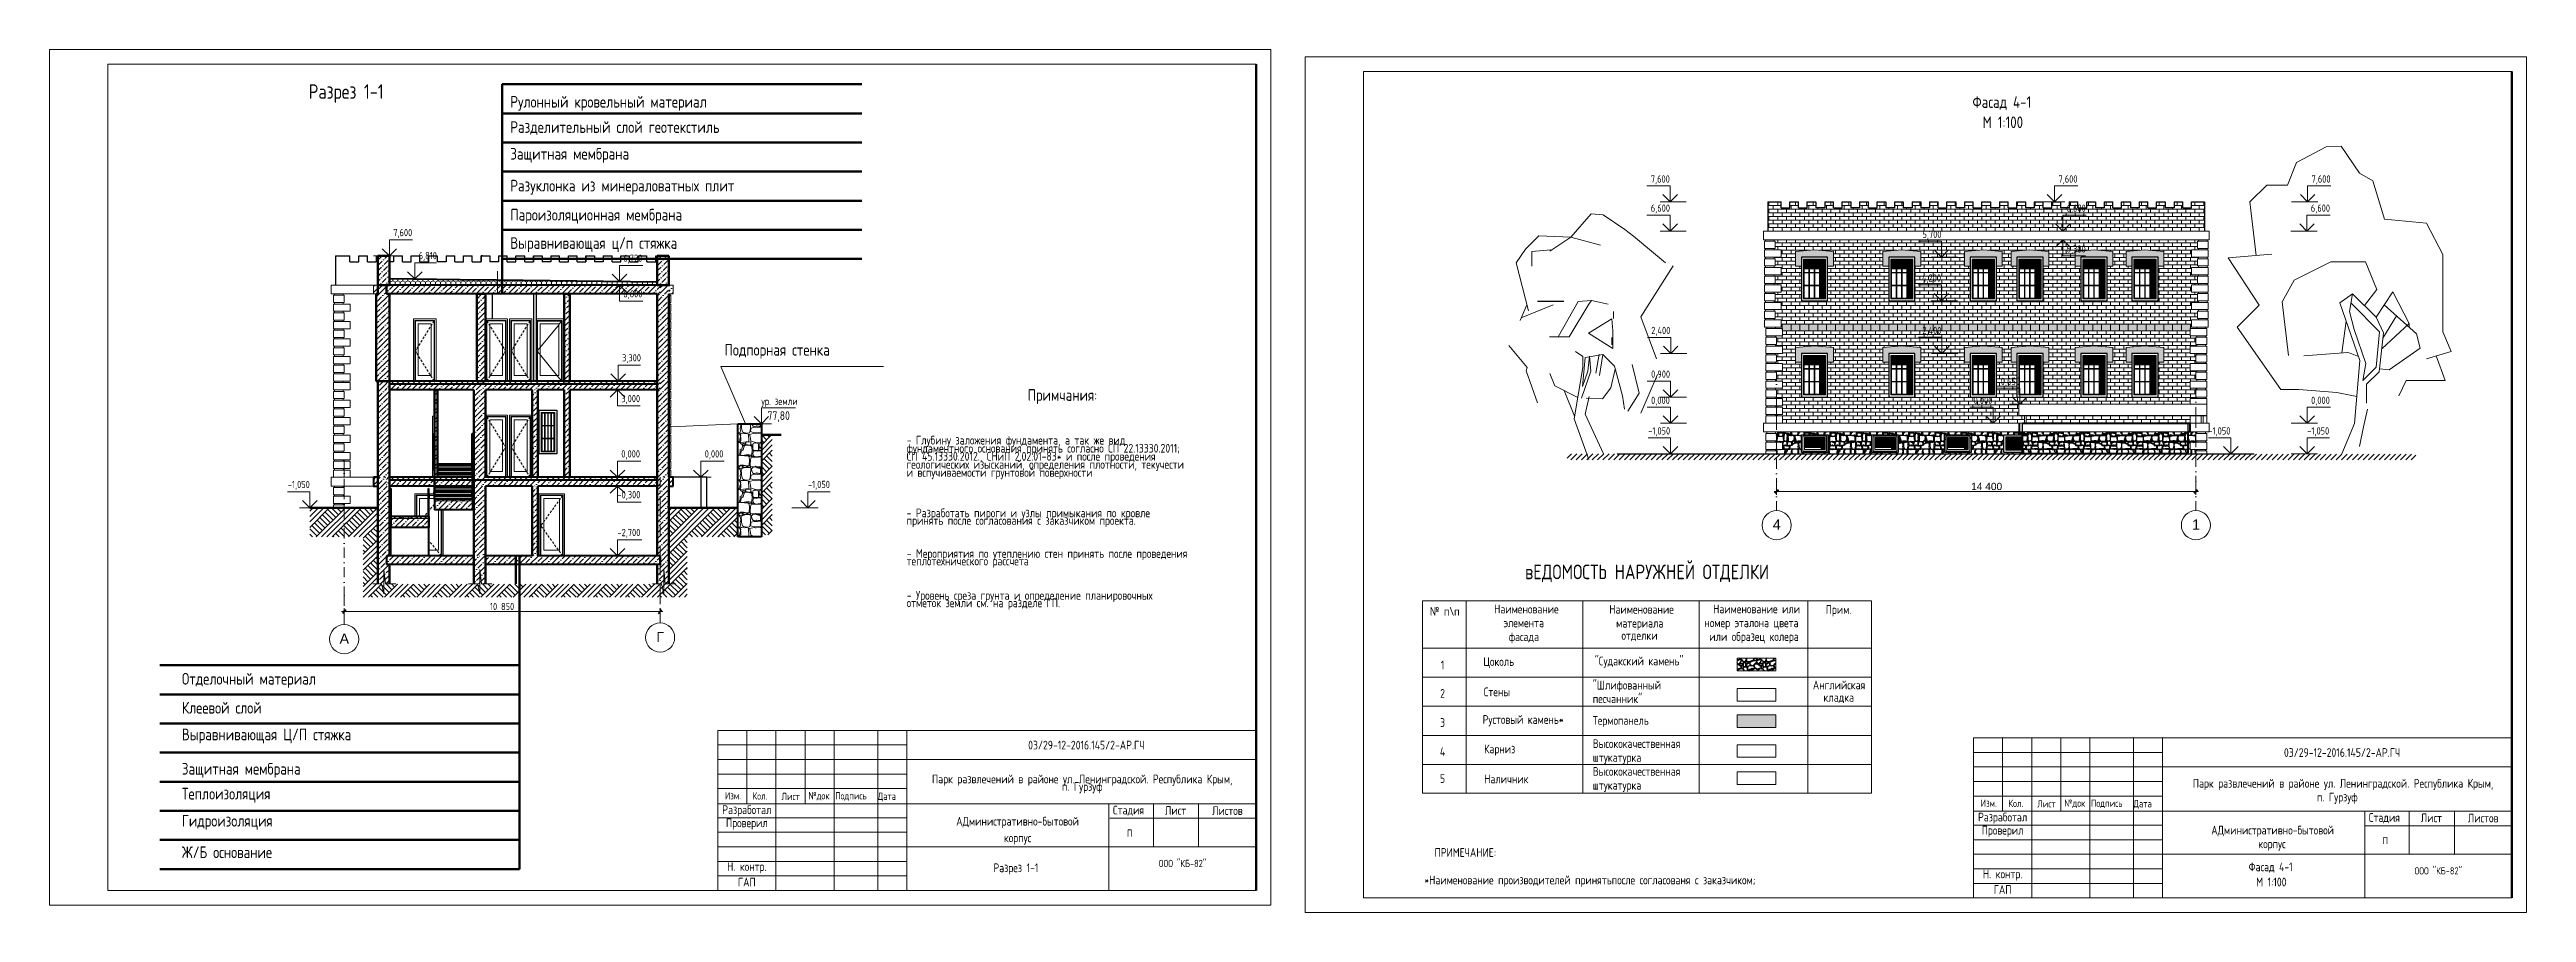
# Model space of a CAD drawing. Header units: feet. Extents: x -10410 to 374725, y -46422 to 88923.
# Drawn here: x 144876 to 229954, y -14942 to 14688 of the extents above; entities that cross this region are included whole.
import ezdxf
from ezdxf.enums import TextEntityAlignment as Align

# ---------------------------------------------------------------- set-up
doc = ezdxf.new("R2010")
doc.units = ezdxf.units.FT
doc.header["$MEASUREMENT"] = 0
doc.set_wipeout_variables(frame=1)
doc.linetypes.add('Wipeout_Contour', pattern=[1000, 0, -1000])
doc.linetypes.add('Штрихпунктирная', pattern=[670.277762, 352.777767, -176.388884, 0, -141.111112])
for name, color, linetype, lineweight in [('00_Ном._пера__120', 7, 'Continuous', 5), ('0_Ном._пера__120', 7, 'Continuous', 5), ('0_Ном._пера__241', 7, 'Continuous', 50), ('82323000_Ном._пера__1', 7, 'Continuous', 20), ('82323000_Ном._пера__120', 7, 'Continuous', 5), ('Интерьер - Мебель_Ном._пера__1', 7, 'Continuous', 20), ('Интерьер - Мебель_Ном._пера__7', 7, 'Continuous', 20), ('Конструктив - Лестница_Ном._пера__120', 7, 'Continuous', 5), ('Конструктив - Лестницы_Ном._пера__1', 7, 'Continuous', 20), ('Конструктив - Лестницы_Ном._пера__21', 7, 'Continuous', 40), ('Конструктив - Перекрытия_Ном._пера__1', 7, 'Continuous', 20), ('Конструктив - Перекрытия_Ном._пера__120', 7, 'Continuous', 5), ('Конструктив - Перекрытия_Ном._пера__21', 7, 'Continuous', 40), ('Конструктив - Стены Несущие_Ном._пера__1', 7, 'Continuous', 20), ('Конструктив - Стены Несущие_Ном._пера__120', 7, 'Continuous', 5), ('Конструктив - Стены Несущие_Ном._пера__21', 7, 'Continuous', 40), ('Конструктив - Стены Несущие_Ном._пера__47', 7, 'Continuous', 80), ('Конструктив - Стены Несущие_Ном._пера__74', 255, 'Continuous', 0), ('Маркер - Оси_Ном._пера__1', 7, 'Continuous', 20), ('Маркер - Оси_Ном._пера__21', 7, 'Continuous', 40), ('Местность - Рельеф_Ном._пера__1', 7, 'Continuous', 20), ('Местность - Рельеф_Ном._пера__120', 7, 'Continuous', 5), ('Местность - Рельеф_Ном._пера__41', 7, 'Continuous', 80), ('Размер - Общий_Ном._пера__120', 7, 'Continuous', 5), ('Размер - Общий_Ном._пера__21', 7, 'Continuous', 40), ('Размер - Общий_Ном._пера__41', 7, 'Continuous', 80), ('Элемент Модели - Оси_Ном._пера__1', 7, 'Continuous', 20), ('Элемент Модели - Оси_Ном._пера__20', 1, 'Continuous', 0)]:
    doc.layers.add(name, color=color, linetype=linetype, lineweight=lineweight)
for name, color, linetype, lineweight, true_color in [('2D - Общий_Ном._пера__118', 7, 'Continuous', 5, 0x573938), ('Конструктив - Перекрытия_Ном._пера__170', 7, 'Continuous', 5, 0x9f9f00), ('Конструктив - Перекрытия_Ном._пера__62', 7, 'Continuous', 30, 0xaaaaaa), ('Конструктив - Стены Несущие_Ном._пера__107', 7, 'Continuous', 5, 0xaaaaaa), ('Конструктив - Стены Несущие_Ном._пера__168', 7, 'Continuous', 5, 0xfe847a), ('Конструктив - Стены Несущие_Ном._пера__169', 7, 'Continuous', 5, 0x68b353), ('Конструктив - Стены Несущие_Ном._пера__170', 7, 'Continuous', 5, 0x9f9f00), ('Конструктив - Стены Несущие_Ном._пера__82', 7, 'Continuous', 25, 0xaaaaaa), ('Конструктив - Стены Несущие_Ном._пера__87', 7, 'Continuous', 25, 0x6a6a6a), ('Местность - Рельеф_Ном._пера__118', 7, 'Continuous', 5, 0x573938), ('Местность - Рельеф_Ном._пера__173', 7, 'Continuous', 5, 0xbf7d1a), ('Местность - Рельеф_Ном._пера__93', 7, 'Continuous', 25, 0xa2a233), ('Элемент Модели - Оси_Ном._пера__94', 7, 'Continuous', 5, 0xdc4f00)]:
    doc.layers.add(name, color=color, linetype=linetype, lineweight=lineweight, true_color=true_color)
for name, color, linetype in [('Интерьер - Мебель', 7, 'Continuous'), ('Конструктив - Лестницы', 7, 'Continuous'), ('Конструктив - Перекрытия', 7, 'Continuous'), ('Конструктив - Стены Несущие', 7, 'Continuous'), ('Местность - Рельеф', 7, 'Continuous'), ('Размер - Общий', 7, 'Continuous')]:
    doc.layers.add(name, color=color, linetype=linetype)
doc.styles.add('СГЕНЕРИР_СТИЛЬ_1', font='arial.ttf')
doc.styles.add('СГЕНЕРИР_СТИЛЬ_2', font='CS_Gost2304.shx')
doc.styles.add('СГЕНЕРИР_СТИЛЬ_3', font='CS_Gost2304.shx')
doc.dimstyles.new('СГЕНЕРИР_СТИЛЬ__1', dxfattribs={"dimtxt": 250, "dimasz": 114, "dimexe": 0.18, "dimexo": 0, "dimgap": 0.09, "dimtad": 1, "dimtih": 1, "dimtoh": 1, "dimdec": 0, "dimzin": 0, "dimdsep": 46, "dimtxsty": 'СГЕНЕРИР_СТИЛЬ_2', "dimblk": 'ARROWHEAD_6', "dimblk1": 'ARROWHEAD_6', "dimblk2": 'ARROWHEAD_6', "dimcen": 0.09, "dimclrd": 7, "dimclre": 7, "dimclrt": 7, "dimazin": 0, "dimtfac": 1, "dimtdec": 4, "dimtmove": 0, "dimatfit": 3, "dimfxl": 1, "dimtolj": 1, "dimtzin": 0, "dimarcsym": 0})
pattern_1 = [(45, (0, 0), (-183.84776, 183.84776), []), (45, (-91.92, 91.92), (-183.84776, 183.84776), [195, -65, 0, -65])]
pattern_2 = [(45, (0, 0), (-275.7716, 275.7716), []), (45, (-91.9, 91.9), (-551.5433, 551.5433), []), (45, (-183.85, 183.85), (-551.5433, 551.5433), []), (135, (-275.77, 275.77), (91.92388, 91.92388), [390, -390])]
pattern_3 = [(0, (0, 0), (0, 623.5383), [60, -300]), (0, (180, 311.8), (0, 623.5383), [60, -300]), (60, (0, 0), (-540, 311.7692), [60, -300]), (60, (360, 0), (-540, 311.7692), [60, -300]), (120, (60, 0), (540, 311.7692), [60, -300]), (120, (420, 0), (540, 311.7692), [60, -300]), (0, (0, 60), (0, 120.000005), [0, -120, 0, -180.00001]), (45, (60, 60), (-84.85282, 84.85282), [0, -90, 0, -150.00001])]
pattern_4 = [(0, (211399.68, 3506.22), (0, 127), []), (90, (211399.68, 3506.22), (-304.8, 0), [127, -127]), (90, (211552.08, 3633.22), (-304.8, 0), [127, -127])]

msp = doc.modelspace()

# ---------------------------------------------------------------- texts
at = {"layer": 'Интерьер - Мебель_Ном._пера__1', "linetype": 'Continuous', "char_height": 250, "attachment_point": 7, "style": 'СГЕНЕРИР_СТИЛЬ_2'}
for s, insert in [('\\A1;{\\FCS_Gost2304.shx; 7,600}', (199744.87583, 10059.33198)), ('\\A1;{\\FCS_Gost2304.shx; 7,600}', (213745.76918, 10059.67619)), ('\\A1;{\\FCS_Gost2304.shx; 7,600}', (222438.42749, 10059.67619)), ('\\A1;{\\FCS_Gost2304.shx; 6,600}', (199744.87583, 9059.33198)), ('\\A1;{\\FCS_Gost2304.shx; 6,600}', (214026.55412, 9059.67619)), ('\\A1;{\\FCS_Gost2304.shx; 6,600}', (222415.2929, 9059.67619)), ('\\A1;{\\FCS_Gost2304.shx; 5,700}', (209073.04171, 8159.67633)), ('\\A1;{\\FCS_Gost2304.shx; 6,300}', (214026.55412, 7659.67619)), ('\\A1;{\\FCS_Gost2304.shx; 4,200}', (209056.45381, 6659.67633)), ('\\A1;{\\FCS_Gost2304.shx; 2,400}', (199759.49887, 4859.33198)), ('\\A1;{\\FCS_Gost2304.shx; 2,400}', (209070.38452, 4859.6763)), ('\\A1;{\\FCS_Gost2304.shx; 0,900}', (199754.0132, 3359.33198)), ('\\A1;{\\FCS_Gost2304.shx; 0,650}', (211763.88026, 3109.67619)), ('\\A1;{\\FCS_Gost2304.shx; 0,000}', (199754.0132, 2459.33198)), ('\\A1;{\\FCS_Gost2304.shx; 0,000}', (210834.09189, 2459.67619)), ('\\A1;{\\FCS_Gost2304.shx; 0,000}', (222424.11117, 2459.65704)), ('\\A1;{\\FCS_Gost2304.shx;-1,050}', (199787.95259, 1409.67619)), ('\\A1;{\\FCS_Gost2304.shx;-1,050}', (219030.19391, 1409.67619)), ('\\A1;{\\FCS_Gost2304.shx;-1,050}', (222424.11117, 1410.0204))]:
    msp.add_mtext(s, dxfattribs=dict(at, insert=insert))
at = {"layer": 'Маркер - Оси_Ном._пера__1', "linetype": 'Continuous', "insert": (155064.61921, 13177.68912), "char_height": 500, "width": 5575.016688, "attachment_point": 5, "style": 'СГЕНЕРИР_СТИЛЬ_3'}
msp.add_mtext('\\A1;{\\FCS_Gost2304.shx;Разрез 1-1\\P\\FCS_Gost2304.shx;}', dxfattribs=at)
at = {"layer": 'Маркер - Оси_Ном._пера__1', "linetype": 'Continuous'}
for s, insert, char_height, attachment_point, style in [('\\A1;{\\FCS_Gost2304.shx;Рулонный кровельный материал}', (160703.32075, 12839.17201), 400, 4, 'СГЕНЕРИР_СТИЛЬ_2'), ('\\A1;{\\FCS_Gost2304.shx;Фасад 4-1}', (210925.17568, 12621.18112), 400, 7, 'СГЕНЕРИР_СТИЛЬ_3'), ('\\A1;{\\FCS_Gost2304.shx;Разделительный слой геотекстиль}', (160703.32075, 11993.47396), 400, 4, 'СГЕНЕРИР_СТИЛЬ_2'), ('\\A1;{\\FCS_Gost2304.shx;М 1:100}', (211272.32719, 11991.45082), 400, 7, 'СГЕНЕРИР_СТИЛЬ_3'), ('\\A1;{\\FCS_Gost2304.shx;Защитная мембрана}', (160703.32075, 11054.09754), 400, 4, 'СГЕНЕРИР_СТИЛЬ_2'), ('\\A1;{\\FCS_Gost2304.shx;Разуклонка из минераловатных плит}', (160703.32075, 9960.01963), 400, 4, 'СГЕНЕРИР_СТИЛЬ_2'), ('\\A1;{\\FCS_Gost2304.shx;Пароизоляционная мембрана}', (160703.32075, 8961.91348), 400, 4, 'СГЕНЕРИР_СТИЛЬ_2'), ('\\A1;{\\FCS_Gost2304.shx;Выравнивающая ц/п стяжка}', (160703.32075, 7989.55277), 400, 4, 'СГЕНЕРИР_СТИЛЬ_2'), ('\\A1;{\\FCS_Gost2304.shx;Подпорная стенка}', (168062.24292, 4323.41259), 400, 4, 'СГЕНЕРИР_СТИЛЬ_2'), ('\\A1;{\\FCS_Gost2304.shx;Примчания:}', (179667.69226, 2770.11969), 400, 5, 'СГЕНЕРИР_СТИЛЬ_3'), ('\\A1;{\\FCS_Gost2304.shx;77,80}', (169536.41012, 2083.34563), 300, 4, 'СГЕНЕРИР_СТИЛЬ_2'), ('\\A1;{\\FCS_Gost2304.shx;вЕДОМОСТЬ НАРУЖНЕЙ ОТДЕЛКИ}', (199749.74383, -3300.49307), 500, 5, 'СГЕНЕРИР_СТИЛЬ_2'), ('\\A1;{\\FCS_Gost2304.shx;№ п\\\\п}', (192799.50311, -4600.27511), 300, 5, 'СГЕНЕРИР_СТИЛЬ_2'), ('\\A1;{\\FCS_Gost2304.shx;Наименование}', (194495.12432, -4675.18871), 300, 7, 'СГЕНЕРИР_СТИЛЬ_2'), ('\\A1;{\\FCS_Gost2304.shx;элемента}', (194816.57887, -5147.91598), 300, 7, 'СГЕНЕРИР_СТИЛЬ_2'), ('\\A1;{\\FCS_Gost2304.shx;Наименование}', (198450.42175, -4683.38963), 300, 7, 'СГЕНЕРИР_СТИЛЬ_2'), ('\\A1;{\\FCS_Gost2304.shx;материала}', (198686.05811, -5240.77145), 300, 7, 'СГЕНЕРИР_СТИЛЬ_2'), ('\\A1;{\\FCS_Gost2304.shx;номер эталона цвета}', (201716.87219, -5227.94462), 300, 7, 'СГЕНЕРИР_СТИЛЬ_2'), ('\\A1;{\\FCS_Gost2304.shx;Наименование или}', (202016.50855, -4670.5628), 300, 7, 'СГЕНЕРИР_СТИЛЬ_2'), ('\\A1;{\\FCS_Gost2304.shx;Прим.}', (206326.35931, -4582.78065), 300, 5, 'СГЕНЕРИР_СТИЛЬ_2'), ('\\A1;{\\FCS_Gost2304.shx;фасада}', (194998.39705, -5705.2978), 300, 7, 'СГЕНЕРИР_СТИЛЬ_2'), ('\\A1;{\\FCS_Gost2304.shx;отделки}', (198867.87629, -5628.40781), 300, 7, 'СГЕНЕРИР_СТИЛЬ_2'), ('\\A1;{\\FCS_Gost2304.shx;или образец колера}', (201882.69037, -5700.67189), 300, 7, 'СГЕНЕРИР_СТИЛЬ_2'), ('\\A1;{\\FCS_Gost2304.shx;Отделочный материал}', (149421.86579, -6973.52162), 400, 4, 'СГЕНЕРИР_СТИЛЬ_2'), ('\\A1;{\\FCS_Gost2304.shx;1}', (192724.40538, -6447.19602), 300, 5, 'СГЕНЕРИР_СТИЛЬ_2'), ('\\A1;{\\FCS_Gost2304.shx;Цоколь}', (194124.93503, -6366.85255), 300, 4, 'СГЕНЕРИР_СТИЛЬ_2'), ('\\A1;{\\FCS_Gost2304.shx; "Судакский камень"}', (197798.37163, -6349.08553), 300, 4, 'СГЕНЕРИР_СТИЛЬ_2'), ('\\A1;{\\FCS_Gost2304.shx;2}', (192724.40538, -7420.68894), 300, 5, 'СГЕНЕРИР_СТИЛЬ_2'), ('\\A1;{\\FCS_Gost2304.shx;Стены}', (194135.85152, -7368.28601), 300, 4, 'СГЕНЕРИР_СТИЛЬ_2'), ('\\A1;{\\FCS_Gost2304.shx;"Шлифованный}', (197883.61439, -7367.01239), 300, 7, 'СГЕНЕРИР_СТИЛЬ_2'), ('\\A1;{\\FCS_Gost2304.shx;песчанник"}', (197883.61439, -7755.08511), 300, 7, 'СГЕНЕРИР_СТИЛЬ_2'), ('\\A1;{\\FCS_Gost2304.shx;Английская}', (205443.81113, -7282.35784), 300, 7, 'СГЕНЕРИР_СТИЛЬ_2'), ('\\A1;{\\FCS_Gost2304.shx;кладка}', (205807.4475, -7755.08511), 300, 7, 'СГЕНЕРИР_СТИЛЬ_2'), ('\\A1;{\\FCS_Gost2304.shx;Клеевой слой}', (149421.86579, -7914.90051), 400, 4, 'СГЕНЕРИР_СТИЛЬ_2'), ('\\A1;{\\FCS_Gost2304.shx;3}', (192724.40538, -8420.68894), 300, 5, 'СГЕНЕРИР_СТИЛЬ_2'), ('\\A1;{\\FCS_Gost2304.shx;Рустовый камень*}', (194100.31451, -8357.98428), 300, 4, 'СГЕНЕРИР_СТИЛЬ_2'), ('\\A1;{\\FCS_Gost2304.shx;Термопанель}', (197883.61439, -8390.31249), 300, 4, 'СГЕНЕРИР_СТИЛЬ_2'), ('\\A1;{\\FCS_Gost2304.shx;Выравнивающая Ц/П стяжка}', (149421.86579, -8885.63766), 400, 4, 'СГЕНЕРИР_СТИЛЬ_2'), ('\\A1;{\\FCS_Gost2304.shx;03/29-12-2016.145/2-АР.ГЧ}', (180486.34896, -9197.01119), 300, 5, 'СГЕНЕРИР_СТИЛЬ_2'), ('\\A1;{\\FCS_Gost2304.shx;4}', (192724.40538, -9420.68894), 300, 5, 'СГЕНЕРИР_СТИЛЬ_2'), ('\\A1;{\\FCS_Gost2304.shx;Карниз}', (194149.26906, -9368.75555), 300, 4, 'СГЕНЕРИР_СТИЛЬ_2'), ('\\A1;{\\FCS_Gost2304.shx;Высококачественная}', (197883.61439, -9293.81171), 300, 7, 'СГЕНЕРИР_СТИЛЬ_2'), ('\\A1;{\\FCS_Gost2304.shx;03/29-12-2016.145/2-АР.ГЧ}', (223620.06692, -9451.30674), 300, 5, 'СГЕНЕРИР_СТИЛЬ_2'), ('\\A1;{\\FCS_Gost2304.shx;Защитная мембрана}', (149421.86579, -10063.81184), 400, 4, 'СГЕНЕРИР_СТИЛЬ_2'), ('\\A1;{\\FCS_Gost2304.shx;5}', (192724.40538, -10344.49505), 300, 5, 'СГЕНЕРИР_СТИЛЬ_2'), ('\\A1;{\\FCS_Gost2304.shx;Наличник}', (194153.13672, -10357.71035), 300, 4, 'СГЕНЕРИР_СТИЛЬ_2'), ('\\A1;{\\FCS_Gost2304.shx;штукатурка}', (197883.61439, -9851.19353), 300, 7, 'СГЕНЕРИР_СТИЛЬ_2'), ('\\A1;{\\FCS_Gost2304.shx;Высококачественная}', (197883.61439, -10248.08004), 300, 7, 'СГЕНЕРИР_СТИЛЬ_2'), ('\\A1;{\\pt7750.22;\\FCS_Gost2304.shx;Теплоизоляция}', (149421.86579, -10918.53372), 400, 4, 'СГЕНЕРИР_СТИЛЬ_2'), ('\\A1;{\\FCS_Gost2304.shx;Изм.}', (168351.61203, -10936.2095), 250, 5, 'СГЕНЕРИР_СТИЛЬ_2'), ('\\A1;{\\FCS_Gost2304.shx;Кол.}', (169280.40266, -10942.3995), 250, 5, 'СГЕНЕРИР_СТИЛЬ_2'), ('\\A1;{\\FCS_Gost2304.shx;Лист}', (170332.23494, -10957.88108), 250, 5, 'СГЕНЕРИР_СТИЛЬ_2'), ('\\A1;{\\FCS_Gost2304.shx;№док}', (171304.82842, -10953.14315), 250, 5, 'СГЕНЕРИР_СТИЛЬ_2'), ('\\A1;{\\FCS_Gost2304.shx;Подпись}', (171861.57399, -10957.88108), 250, 4, 'СГЕНЕРИР_СТИЛЬ_2'), ('\\A1;{\\FCS_Gost2304.shx;Дата}', (173323.48606, -10976.67423), 250, 4, 'СГЕНЕРИР_СТИЛЬ_2'), ('\\A1;{\\FCS_Gost2304.shx;штукатурка}', (197883.61439, -10805.46186), 300, 7, 'СГЕНЕРИР_СТИЛЬ_2'), ('\\A1;{\\FCS_Gost2304.shx;Парк развлечений в районе ул. Ленинградской. Республика Крым,}', (218493.88509, -10740.20139), 300, 7, 'СГЕНЕРИР_СТИЛЬ_2'), ('\\A1;{\\FCS_Gost2304.shx;п. Гурзуф}', (222757.15782, -11212.92866), 300, 7, 'СГЕНЕРИР_СТИЛЬ_2'), ('\\A1;{\\FCS_Gost2304.shx;Гидроизоляция}', (149421.86579, -11848.88632), 400, 4, 'СГЕНЕРИР_СТИЛЬ_2'), ('\\A1;{\\FCS_Gost2304.shx;Разработал}', (168826.54877, -11453.86832), 300, 5, 'СГЕНЕРИР_СТИЛЬ_2'), ('\\A1;{\\FCS_Gost2304.shx;Проверил}', (168826.54877, -11905.95145), 300, 5, 'СГЕНЕРИР_СТИЛЬ_2'), ('\\A1;{\\FCS_Gost2304.shx;Стадия}', (181937.31506, -11451.10243), 300, 5, 'СГЕНЕРИР_СТИЛЬ_2'), ('\\A1;{\\FCS_Gost2304.shx;Лист}', (183553.08744, -11439.14133), 300, 5, 'СГЕНЕРИР_СТИЛЬ_2'), ('\\A1;{\\FCS_Gost2304.shx;Листов}', (185333.03046, -11445.35215), 300, 5, 'СГЕНЕРИР_СТИЛЬ_2'), ('\\A1;{\\FCS_Gost2304.shx;Разработал}', (211960.26673, -11708.16388), 300, 5, 'СГЕНЕРИР_СТИЛЬ_2'), ('\\A1;{\\FCS_Gost2304.shx;Изм.}', (211485.32999, -11190.50505), 250, 5, 'СГЕНЕРИР_СТИЛЬ_2'), ('\\A1;{\\FCS_Gost2304.shx;Кол.}', (212414.12062, -11196.69506), 250, 5, 'СГЕНЕРИР_СТИЛЬ_2'), ('\\A1;{\\FCS_Gost2304.shx;Лист}', (213465.9529, -11212.17664), 250, 5, 'СГЕНЕРИР_СТИЛЬ_2'), ('\\A1;{\\FCS_Gost2304.shx;№док}', (214438.54638, -11207.4387), 250, 5, 'СГЕНЕРИР_СТИЛЬ_2'), ('\\A1;{\\FCS_Gost2304.shx;Подпись}', (214995.29195, -11212.17664), 250, 4, 'СГЕНЕРИР_СТИЛЬ_2'), ('\\A1;{\\FCS_Gost2304.shx;Дата}', (216457.20402, -11230.96978), 250, 4, 'СГЕНЕРИР_СТИЛЬ_2'), ('\\A1;{\\FCS_Gost2304.shx;Стадия}', (225071.03302, -11705.39798), 300, 5, 'СГЕНЕРИР_СТИЛЬ_2'), ('\\A1;{\\FCS_Gost2304.shx;Лист}', (226686.8054, -11693.43689), 300, 5, 'СГЕНЕРИР_СТИЛЬ_2'), ('\\A1;{\\FCS_Gost2304.shx;Листов}', (228466.74842, -11699.64771), 300, 5, 'СГЕНЕРИР_СТИЛЬ_2'), ('\\A1;{\\FCS_Gost2304.shx;Ж/Б основание}', (149421.86579, -12874.33188), 400, 4, 'СГЕНЕРИР_СТИЛЬ_2'), ('\\A1;{\\FCS_Gost2304.shx;П}', (181975.06847, -12219.99564), 250, 5, 'СГЕНЕРИР_СТИЛЬ_2'), ('\\A1;{\\FCS_Gost2304.shx;ПРИМЕЧАНИЕ:}', (192448.77068, -12883.21493), 300, 4, 'СГЕНЕРИР_СТИЛЬ_2'), ('\\A1;{\\FCS_Gost2304.shx;Проверил}', (211960.26673, -12160.247), 300, 5, 'СГЕНЕРИР_СТИЛЬ_2'), ('\\A1;{\\FCS_Gost2304.shx;АДминистративно-бытовой}', (219128.21955, -12346.55869), 300, 7, 'СГЕНЕРИР_СТИЛЬ_2'), ('\\A1;{\\FCS_Gost2304.shx;корпус}', (220744.21955, -12819.28596), 300, 7, 'СГЕНЕРИР_СТИЛЬ_2'), ('\\A1;{\\FCS_Gost2304.shx;П}', (225108.78643, -12474.29119), 250, 5, 'СГЕНЕРИР_СТИЛЬ_2'), ('\\A1;{\\FCS_Gost2304.shx;Н. контр.}', (168826.54877, -13405.95145), 300, 5, 'СГЕНЕРИР_СТИЛЬ_2'), ('\\A1;{\\FCS_Gost2304.shx;Разрез 1-1}', (178068.47696, -13449.63242), 300, 5, 'СГЕНЕРИР_СТИЛЬ_2'), ('\\A1;{\\FCS_Gost2304.shx;ООО "КБ-82"}', (183792.64197, -13259.5502), 250, 5, 'СГЕНЕРИР_СТИЛЬ_2'), ('\\A1;{\\FCS_Gost2304.shx;Н. контр.}', (211960.26673, -13660.247), 300, 5, 'СГЕНЕРИР_СТИЛЬ_2'), ('\\A1;{\\FCS_Gost2304.shx;Фасад 4-1}', (220410.9222, -13575.45418), 300, 7, 'СГЕНЕРИР_СТИЛЬ_2'), ('\\A1;{\\FCS_Gost2304.shx;ООО "КБ-82"}', (226926.35993, -13513.84575), 250, 5, 'СГЕНЕРИР_СТИЛЬ_2'), ('\\A1;{\\FCS_Gost2304.shx;ГАП}', (168826.54877, -13900.90599), 300, 5, 'СГЕНЕРИР_СТИЛЬ_2'), ('\\A1;{\\FCS_Gost2304.shx;ГАП}', (211960.26673, -14155.20155), 300, 5, 'СГЕНЕРИР_СТИЛЬ_2'), ('\\A1;{\\FCS_Gost2304.shx;М 1:100}', (220668.37674, -14047.74509), 300, 7, 'СГЕНЕРИР_СТИЛЬ_2')]:
    msp.add_mtext(s, dxfattribs=dict(at, insert=insert, char_height=char_height, attachment_point=attachment_point, style=style))
at = {"layer": 'Маркер - Оси_Ном._пера__1', "linetype": 'Continuous', "char_height": 300, "style": 'СГЕНЕРИР_СТИЛЬ_2'}
for s, insert, width, attachment_point, line_spacing_factor in [('\\A1;{\\FCS_Gost2304.shx;- Глубину заложения фундамента, а так же вид фундаментного основания принять согласно СП 22.13330.2011; СП 45.13330.2012., СНиП 2.02.01-83* и после проведения геологических изысканий, определения плотности, текучести и вспучиваемости грунтовой поверхности}', (174316.19432, 679.91427), 9648.986207, 4, 0.553722), ('\\A1;{\\FCS_Gost2304.shx;- Разработать пироги и узлы примыкания по кровле принять после согласования с заказчиком проекта.}', (174316.19432, -1393.07498), 9648.986207, 4, 0.516693), ('\\A1;{\\FCS_Gost2304.shx;- Мероприятия по утеплению стен принять после проведения теплотехнического рассчета}', (174316.19432, -2786.01498), 9648.986207, 4, 0.516816), ('\\A1;{\\FCS_Gost2304.shx;- Уровень среза грунта и определение планировочных отметок земли см. на разделе ГП.}', (174316.19432, -4223.39749), 9648.986207, 4, 0.516693), ('\\A1;{\\FCS_Gost2304.shx;Парк развлечений в районе ул. Ленинградской. Республика Крым, \\P\\FCS_Gost2304.shx;п. Гурзуф}', (180346.34895, -10529.72455), 11311.0728567, 5, 0.516693), ('\\A1;{\\FCS_Gost2304.shx;АДминистративно-бытовой корпус}', (178125.41068, -12136.08185), 4607.6934986, 5, 1.139351)]:
    msp.add_mtext(s, dxfattribs=dict(at, insert=insert, width=width, attachment_point=attachment_point, line_spacing_factor=line_spacing_factor))
at = {"layer": 'Маркер - Оси_Ном._пера__21', "linetype": 'Continuous', "insert": (192098.18668, -13868.59714), "char_height": 300, "attachment_point": 4, "style": 'СГЕНЕРИР_СТИЛЬ_2'}
msp.add_mtext('\\A1;{\\FCS_Gost2304.shx;*Наименование производителей принятьпосле согласованя с заказчиком;}', dxfattribs=at)
at = {"layer": 'Размер - Общий_Ном._пера__120', "linetype": 'Continuous', "insert": (210877.39364, -443.10404), "char_height": 250, "attachment_point": 7, "style": 'СГЕНЕРИР_СТИЛЬ_1'}
msp.add_mtext('\\A1;{\\fArial|b0|i0|c204|p38;14\xa0400}', dxfattribs=at)
at = {"layer": 'Элемент Модели - Оси_Ном._пера__1', "linetype": 'Continuous', "char_height": 350, "attachment_point": 7, "style": 'СГЕНЕРИР_СТИЛЬ_1'}
for s, insert in [('\\A1;{\\fArial|b0|i0|c204|p38;4}', (204066.87984, -1798.77888)), ('\\A1;{\\fArial|b0|i0|c204|p38;1}', (218466.87984, -1798.77888)), ('\\A1;{\\fArial|b0|i0|c204|p38;А}', (154838.16278, -5714.88825)), ('\\A1;{\\fArial|b0|i0|c204|p38;Г}', (165718.56249, -5657.30521))]:
    msp.add_mtext(s, dxfattribs=dict(at, insert=insert))

# ---------------------------------------------------------------- blocks, each defined once
blk = doc.blocks.new('*X2')
at = {"layer": 'Конструктив - Стены Несущие_Ном._пера__82', "linetype": 'Continuous'}
for p, q in [((202845, -6216), (202846, -6211)), ((202853, -6259), (202845, -6243)), ((202845, -6297), (202887, -6273)), ((202860, -6396), (202845, -6371)), ((202845, -6371), (202860, -6396)), ((202845, -6409), (202867, -6416)), ((202860, -6587), (202845, -6582)), ((202845, -6603), (202853, -6614)), ((202846, -6211), (202847, -6209)), ((202887, -6266), (202853, -6259)), ((202853, -6614), (202867, -6635)), ((202860, -6396), (202880, -6403)), ((202880, -6587), (202860, -6587)), ((202867, -6635), (202865, -6640)), ((202867, -6416), (202901, -6437)), ((202874, -6640), (202887, -6607)), ((202880, -6403), (202921, -6382)), ((202894, -6580), (202880, -6587)), ((202887, -6273), (202935, -6259)), ((202914, -6259), (202887, -6266)), ((202887, -6607), (202914, -6587)), ((202921, -6566), (202894, -6580)), ((202901, -6423), (202908, -6403)), ((202921, -6444), (202901, -6423)), ((202901, -6437), (202955, -6471)), ((202908, -6403), (202921, -6396)), ((202935, -6239), (202914, -6259)), ((202914, -6587), (202976, -6566)), ((202962, -6334), (202921, -6382)), ((202921, -6396), (202955, -6389)), ((202955, -6464), (202921, -6444)), ((202962, -6560), (202921, -6566)), ((202942, -6218), (202935, -6239)), ((202955, -6259), (202935, -6259)), ((202937, -6209), (202942, -6218)), ((202955, -6211), (202957, -6209)), ((202955, -6232), (202955, -6211)), ((202976, -6252), (202955, -6232)), ((202969, -6259), (202955, -6259)), ((202955, -6389), (202983, -6396)), ((202976, -6478), (202955, -6464)), ((202955, -6471), (202976, -6485)), ((202983, -6293), (202962, -6334)), ((202976, -6532), (202962, -6560)), ((202983, -6273), (202969, -6259)), ((202969, -6341), (202976, -6321)), ((202969, -6375), (202969, -6341)), ((202983, -6396), (202969, -6375)), ((203024, -6287), (202976, -6252)), ((202976, -6321), (202989, -6293)), ((202989, -6478), (202976, -6478)), ((202983, -6491), (202976, -6485)), ((202983, -6498), (202976, -6512)), ((202976, -6512), (202976, -6525)), ((202976, -6525), (202976, -6532)), ((202976, -6566), (203010, -6573)), ((202983, -6293), (202983, -6273)), ((202983, -6396), (203017, -6423)), ((203010, -6409), (202983, -6396)), ((202983, -6512), (202989, -6485)), ((202983, -6498), (202983, -6491)), ((202983, -6512), (202983, -6525)), ((202983, -6525), (202989, -6553)), ((202989, -6293), (203010, -6287)), ((203024, -6457), (202989, -6478)), ((202989, -6485), (203030, -6471)), ((202989, -6553), (203003, -6560)), ((203003, -6560), (203017, -6560)), ((203010, -6287), (203037, -6307)), ((203030, -6403), (203010, -6409)), ((203010, -6573), (203044, -6587)), ((203017, -6423), (203030, -6444)), ((203017, -6560), (203037, -6546)), ((203058, -6321), (203024, -6287)), ((203030, -6444), (203024, -6457)), ((203037, -6389), (203030, -6403)), ((203030, -6471), (203058, -6485)), ((203037, -6307), (203051, -6341)), ((203044, -6362), (203037, -6389)), ((203058, -6525), (203037, -6546)), ((203051, -6341), (203044, -6362)), ((203051, -6382), (203044, -6416)), ((203044, -6416), (203044, -6437)), ((203044, -6437), (203044, -6450)), ((203044, -6450), (203051, -6478)), ((203044, -6553), (203058, -6539)), ((203044, -6573), (203044, -6553)), ((203058, -6594), (203044, -6573)), ((203044, -6587), (203071, -6621)), ((203078, -6348), (203051, -6382)), ((203051, -6478), (203065, -6485)), ((203085, -6334), (203058, -6321)), ((203058, -6485), (203071, -6498)), ((203071, -6505), (203058, -6525)), ((203058, -6539), (203085, -6512)), ((203078, -6621), (203058, -6594)), ((203065, -6485), (203085, -6498)), ((203071, -6498), (203071, -6505)), ((203071, -6621), (203071, -6640)), ((203092, -6341), (203078, -6348)), ((203091, -6640), (203078, -6621)), ((203112, -6321), (203085, -6334)), ((203085, -6498), (203099, -6498)), ((203085, -6512), (203133, -6505)), ((203112, -6355), (203092, -6341)), ((203099, -6498), (203105, -6498)), ((203105, -6498), (203126, -6498)), ((203146, -6280), (203112, -6321)), ((203140, -6403), (203112, -6355)), ((203119, -6334), (203126, -6321)), ((203119, -6362), (203119, -6334)), ((203140, -6382), (203119, -6362)), ((203126, -6321), (203160, -6321)), ((203126, -6498), (203140, -6491)), ((203133, -6505), (203167, -6525)), ((203139, -6209), (203146, -6218)), ((203160, -6389), (203140, -6382)), ((203146, -6471), (203140, -6403)), ((203140, -6491), (203146, -6478)), ((203146, -6218), (203153, -6252)), ((203153, -6252), (203146, -6280)), ((203146, -6478), (203146, -6471)), ((203153, -6437), (203160, -6409)), ((203160, -6471), (203153, -6437)), ((203169, -6209), (203160, -6225)), ((203160, -6225), (203160, -6266)), ((203160, -6266), (203167, -6307)), ((203160, -6321), (203201, -6341)), ((203181, -6389), (203160, -6389)), ((203160, -6409), (203181, -6403)), ((203167, -6491), (203160, -6471)), ((203167, -6307), (203181, -6328)), ((203174, -6498), (203167, -6491)), ((203167, -6525), (203187, -6566)), ((203194, -6498), (203174, -6498)), ((203181, -6328), (203201, -6334)), ((203181, -6403), (203228, -6375)), ((203201, -6382), (203181, -6389)), ((203187, -6573), (203181, -6587)), ((203181, -6587), (203187, -6628)), ((203187, -6635), (203186, -6640)), ((203187, -6566), (203187, -6573)), ((203187, -6628), (203187, -6635)), ((203215, -6485), (203194, -6498)), ((203242, -6334), (203201, -6334)), ((203201, -6341), (203222, -6355)), ((203222, -6368), (203201, -6382)), ((203208, -6512), (203201, -6539)), ((203201, -6539), (203208, -6621)), ((203222, -6498), (203208, -6512)), ((203208, -6621), (203222, -6635)), ((203269, -6478), (203215, -6485)), ((203222, -6355), (203222, -6362)), ((203222, -6362), (203222, -6368)), ((203283, -6478), (203222, -6498)), ((203222, -6635), (203228, -6635)), ((203228, -6375), (203249, -6368)), ((203283, -6601), (203228, -6635)), ((203238, -6640), (203317, -6601)), ((203351, -6300), (203242, -6334)), ((203249, -6368), (203262, -6382)), ((203262, -6382), (203276, -6430)), ((203283, -6457), (203269, -6478)), ((203276, -6430), (203283, -6450)), ((203283, -6450), (203283, -6457)), ((203290, -6478), (203283, -6478)), ((203324, -6573), (203283, -6601)), ((203290, -6362), (203310, -6341)), ((203290, -6409), (203290, -6362)), ((203310, -6450), (203290, -6409)), ((203338, -6485), (203290, -6478)), ((203310, -6341), (203331, -6321)), ((203351, -6471), (203310, -6450)), ((203317, -6601), (203338, -6580)), ((203344, -6566), (203324, -6573)), ((203331, -6321), (203392, -6300)), ((203399, -6478), (203338, -6485)), ((203338, -6580), (203358, -6580)), ((203372, -6566), (203344, -6566)), ((203351, -6628), (203344, -6640)), ((203372, -6293), (203351, -6300)), ((203385, -6471), (203351, -6471)), ((203372, -6594), (203351, -6628)), ((203358, -6580), (203372, -6587)), ((203359, -6640), (203365, -6621)), ((203365, -6621), (203406, -6587)), ((203392, -6280), (203372, -6293)), ((203392, -6573), (203372, -6566)), ((203372, -6587), (203372, -6594)), ((203409, -6452), (203385, -6471)), ((203399, -6259), (203392, -6280)), ((203392, -6300), (203409, -6296)), ((203392, -6573), (203409, -6568)), ((203396, -6209), (203406, -6232)), ((203406, -6246), (203399, -6259)), ((203409, -6485), (203399, -6478)), ((203406, -6232), (203406, -6246)), ((203409, -6256), (203406, -6259)), ((203406, -6259), (203406, -6280)), ((203406, -6280), (203409, -6281)), ((203406, -6587), (203409, -6585)), ((203426, -6239), (203409, -6256)), ((203409, -6281), (203426, -6287)), ((203409, -6296), (203447, -6287)), ((203419, -6444), (203409, -6452)), ((203419, -6491), (203409, -6485)), ((203409, -6568), (203413, -6566)), ((203409, -6585), (203440, -6566)), ((203419, -6218), (203411, -6209)), ((203413, -6566), (203426, -6560)), ((203454, -6225), (203419, -6218)), ((203447, -6409), (203419, -6444)), ((203433, -6532), (203419, -6491)), ((203467, -6225), (203426, -6239)), ((203426, -6287), (203454, -6280)), ((203426, -6471), (203440, -6444)), ((203440, -6512), (203426, -6471)), ((203426, -6560), (203433, -6539)), ((203433, -6539), (203433, -6532)), ((203440, -6444), (203460, -6416)), ((203460, -6539), (203440, -6512)), ((203440, -6566), (203460, -6560)), ((203447, -6287), (203488, -6293)), ((203488, -6382), (203447, -6409)), ((203488, -6218), (203454, -6225)), ((203454, -6280), (203488, -6280)), ((203460, -6416), (203481, -6403)), ((203481, -6553), (203460, -6539)), ((203460, -6560), (203488, -6566)), ((203501, -6225), (203467, -6225)), ((203481, -6403), (203508, -6403)), ((203501, -6560), (203481, -6553)), ((203515, -6211), (203488, -6218)), ((203488, -6280), (203508, -6273)), ((203488, -6293), (203508, -6314)), ((203508, -6348), (203488, -6382)), ((203488, -6566), (203515, -6587)), ((203515, -6232), (203501, -6225)), ((203522, -6580), (203501, -6560)), ((203508, -6273), (203522, -6259)), ((203508, -6314), (203508, -6334)), ((203508, -6334), (203508, -6348)), ((203508, -6403), (203549, -6416)), ((203516, -6209), (203515, -6211)), ((203522, -6259), (203515, -6232)), ((203515, -6314), (203522, -6300)), ((203515, -6334), (203515, -6314)), ((203522, -6362), (203515, -6334)), ((203515, -6587), (203536, -6614)), ((203522, -6232), (203529, -6211)), ((203536, -6259), (203522, -6232)), ((203522, -6300), (203570, -6273)), ((203542, -6396), (203522, -6362)), ((203522, -6362), (203542, -6396)), ((203542, -6587), (203522, -6580)), ((203529, -6211), (203530, -6209)), ((203570, -6266), (203536, -6259)), ((203536, -6614), (203549, -6635)), ((203542, -6396), (203563, -6403)), ((203563, -6587), (203542, -6587)), ((203549, -6635), (203547, -6640)), ((203549, -6416), (203583, -6437)), ((203557, -6640), (203570, -6607)), ((203563, -6403), (203604, -6382)), ((203576, -6580), (203563, -6587)), ((203570, -6273), (203617, -6259)), ((203597, -6259), (203570, -6266)), ((203570, -6607), (203597, -6587)), ((203604, -6566), (203576, -6580)), ((203583, -6423), (203590, -6403)), ((203604, -6444), (203583, -6423)), ((203583, -6437), (203638, -6471)), ((203590, -6403), (203604, -6396)), ((203617, -6239), (203597, -6259)), ((203597, -6587), (203658, -6566)), ((203645, -6334), (203604, -6382)), ((203604, -6396), (203638, -6389)), ((203638, -6464), (203604, -6444)), ((203645, -6560), (203604, -6566)), ((203624, -6218), (203617, -6239)), ((203638, -6259), (203617, -6259)), ((203620, -6209), (203624, -6218)), ((203638, -6211), (203639, -6209)), ((203638, -6232), (203638, -6211)), ((203658, -6252), (203638, -6232)), ((203652, -6259), (203638, -6259)), ((203638, -6389), (203665, -6396)), ((203658, -6478), (203638, -6464)), ((203638, -6471), (203658, -6485)), ((203665, -6293), (203645, -6334)), ((203658, -6532), (203645, -6560)), ((203665, -6273), (203652, -6259)), ((203652, -6341), (203658, -6321)), ((203652, -6375), (203652, -6341)), ((203665, -6396), (203652, -6375)), ((203706, -6287), (203658, -6252)), ((203658, -6321), (203672, -6293)), ((203672, -6478), (203658, -6478)), ((203665, -6491), (203658, -6485)), ((203665, -6498), (203658, -6512)), ((203658, -6512), (203658, -6525)), ((203658, -6525), (203658, -6532)), ((203658, -6566), (203693, -6573)), ((203665, -6293), (203665, -6273)), ((203665, -6396), (203699, -6423)), ((203693, -6409), (203665, -6396)), ((203665, -6512), (203672, -6485)), ((203665, -6498), (203665, -6491)), ((203665, -6512), (203665, -6525)), ((203665, -6525), (203672, -6553)), ((203672, -6293), (203693, -6287)), ((203706, -6457), (203672, -6478)), ((203672, -6485), (203713, -6471)), ((203672, -6553), (203686, -6560)), ((203686, -6560), (203699, -6560)), ((203693, -6287), (203720, -6307)), ((203713, -6403), (203693, -6409)), ((203693, -6573), (203727, -6587)), ((203699, -6423), (203713, -6444)), ((203699, -6560), (203720, -6546)), ((203740, -6321), (203706, -6287)), ((203713, -6444), (203706, -6457)), ((203720, -6389), (203713, -6403)), ((203713, -6471), (203740, -6485)), ((203720, -6307), (203733, -6341)), ((203727, -6362), (203720, -6389)), ((203740, -6525), (203720, -6546)), ((203733, -6341), (203727, -6362)), ((203733, -6382), (203727, -6416)), ((203727, -6416), (203727, -6437)), ((203727, -6437), (203727, -6450)), ((203727, -6450), (203733, -6478)), ((203727, -6553), (203740, -6539)), ((203727, -6573), (203727, -6553)), ((203740, -6594), (203727, -6573)), ((203727, -6587), (203754, -6621)), ((203761, -6348), (203733, -6382)), ((203733, -6478), (203747, -6485)), ((203768, -6334), (203740, -6321)), ((203740, -6485), (203754, -6498)), ((203754, -6505), (203740, -6525)), ((203740, -6539), (203768, -6512)), ((203761, -6621), (203740, -6594)), ((203747, -6485), (203768, -6498)), ((203754, -6498), (203754, -6505)), ((203754, -6621), (203754, -6640)), ((203774, -6341), (203761, -6348)), ((203773, -6640), (203761, -6621)), ((203795, -6321), (203768, -6334)), ((203768, -6498), (203781, -6498)), ((203768, -6512), (203815, -6505)), ((203795, -6355), (203774, -6341)), ((203781, -6498), (203788, -6498)), ((203788, -6498), (203809, -6498)), ((203829, -6280), (203795, -6321)), ((203822, -6403), (203795, -6355)), ((203802, -6334), (203809, -6321)), ((203802, -6362), (203802, -6334)), ((203822, -6382), (203802, -6362)), ((203809, -6321), (203843, -6321)), ((203809, -6498), (203822, -6491)), ((203815, -6505), (203849, -6525)), ((203822, -6209), (203829, -6218)), ((203843, -6389), (203822, -6382)), ((203829, -6471), (203822, -6403)), ((203822, -6491), (203829, -6478)), ((203829, -6218), (203836, -6252)), ((203836, -6252), (203829, -6280)), ((203829, -6478), (203829, -6471)), ((203836, -6437), (203843, -6409)), ((203843, -6471), (203836, -6437)), ((203852, -6209), (203843, -6225)), ((203843, -6225), (203843, -6266)), ((203843, -6266), (203849, -6307)), ((203843, -6321), (203884, -6341)), ((203863, -6389), (203843, -6389)), ((203843, -6409), (203863, -6403)), ((203849, -6491), (203843, -6471)), ((203849, -6307), (203863, -6328)), ((203856, -6498), (203849, -6491)), ((203849, -6525), (203870, -6566)), ((203877, -6498), (203856, -6498)), ((203863, -6328), (203884, -6334)), ((203863, -6403), (203911, -6375)), ((203884, -6382), (203863, -6389)), ((203870, -6573), (203863, -6587)), ((203863, -6587), (203870, -6628)), ((203870, -6635), (203868, -6640)), ((203870, -6566), (203870, -6573)), ((203870, -6628), (203870, -6635)), ((203897, -6485), (203877, -6498)), ((203925, -6334), (203884, -6334)), ((203884, -6341), (203904, -6355)), ((203904, -6368), (203884, -6382)), ((203890, -6512), (203884, -6539)), ((203884, -6539), (203890, -6621)), ((203904, -6498), (203890, -6512)), ((203890, -6621), (203904, -6635)), ((203952, -6478), (203897, -6485)), ((203904, -6355), (203904, -6362)), ((203904, -6362), (203904, -6368)), ((203966, -6478), (203904, -6498)), ((203904, -6635), (203911, -6635)), ((203911, -6375), (203931, -6368)), ((203966, -6601), (203911, -6635)), ((203921, -6640), (204000, -6601)), ((204034, -6300), (203925, -6334)), ((203931, -6368), (203945, -6382)), ((203945, -6382), (203959, -6430)), ((203966, -6457), (203952, -6478)), ((203959, -6430), (203966, -6450)), ((203966, -6450), (203966, -6457)), ((203972, -6478), (203966, -6478)), ((204006, -6573), (203966, -6601)), ((203972, -6362), (203993, -6341)), ((203972, -6409), (203972, -6362)), ((203993, -6450), (203972, -6409)), ((204020, -6485), (203972, -6478)), ((203993, -6341), (204013, -6321)), ((204034, -6471), (203993, -6450)), ((204000, -6601), (204020, -6580)), ((204027, -6566), (204006, -6573)), ((204013, -6321), (204075, -6300)), ((204082, -6478), (204020, -6485)), ((204020, -6580), (204041, -6580)), ((204034, -6628), (204026, -6640)), ((204054, -6566), (204027, -6566)), ((204054, -6293), (204034, -6300)), ((204068, -6471), (204034, -6471)), ((204054, -6594), (204034, -6628)), ((204041, -6580), (204054, -6587)), ((204041, -6640), (204047, -6621)), ((204047, -6621), (204088, -6587)), ((204075, -6280), (204054, -6293)), ((204075, -6573), (204054, -6566)), ((204054, -6587), (204054, -6594)), ((204092, -6452), (204068, -6471)), ((204082, -6259), (204075, -6280)), ((204075, -6300), (204092, -6296)), ((204075, -6573), (204092, -6568)), ((204079, -6209), (204088, -6232)), ((204088, -6246), (204082, -6259)), ((204092, -6485), (204082, -6478)), ((204088, -6232), (204088, -6246)), ((204092, -6256), (204088, -6259)), ((204088, -6259), (204088, -6280)), ((204088, -6280), (204092, -6281)), ((204088, -6587), (204092, -6585)), ((204109, -6239), (204092, -6256)), ((204092, -6281), (204109, -6287)), ((204092, -6296), (204129, -6287)), ((204102, -6444), (204092, -6452)), ((204102, -6491), (204092, -6485)), ((204092, -6568), (204095, -6566)), ((204092, -6585), (204123, -6566)), ((204102, -6218), (204093, -6209)), ((204095, -6566), (204109, -6560)), ((204136, -6225), (204102, -6218)), ((204129, -6409), (204102, -6444)), ((204116, -6532), (204102, -6491)), ((204150, -6225), (204109, -6239)), ((204109, -6287), (204136, -6280)), ((204109, -6471), (204123, -6444)), ((204123, -6512), (204109, -6471)), ((204109, -6560), (204116, -6539)), ((204116, -6539), (204116, -6532)), ((204123, -6444), (204143, -6416)), ((204143, -6539), (204123, -6512)), ((204123, -6566), (204143, -6560)), ((204129, -6287), (204167, -6293)), ((204167, -6384), (204129, -6409)), ((204167, -6219), (204136, -6225)), ((204136, -6280), (204167, -6280)), ((204143, -6416), (204163, -6403)), ((204163, -6553), (204143, -6539)), ((204143, -6560), (204167, -6566)), ((204167, -6225), (204150, -6225)), ((204163, -6403), (204167, -6403)), ((204167, -6554), (204163, -6553))]:
    blk.add_line(p, q, dxfattribs=at)
blk = doc.blocks.new('Штриховка_1', base_point=(0, 0))
at = {"layer": 'Конструктив - Стены Несущие_Ном._пера__82', "linetype": 'Continuous'}
blk.add_blockref('*X2', (0, 0), dxfattribs=at)
blk = doc.blocks.new('*X10')
at = {"layer": 'Конструктив - Стены Несущие_Ном._пера__87', "linetype": 'Continuous'}
for p, q in [((212664, 1451), (212645, 1448)), ((212645, 1434), (212646, 1435)), ((212646, 1233), (212645, 1235)), ((212645, 1234), (212663, 1226)), ((212650, 1154), (212645, 1155)), ((212645, 1143), (212650, 1142)), ((212656, 972), (212645, 973)), ((212645, 958), (212648, 959)), ((212646, 1435), (212722, 1431)), ((212742, 1228), (212646, 1233)), ((212648, 959), (212662, 942)), ((212658, 1156), (212650, 1154)), ((212650, 1142), (212662, 1130)), ((212664, 1193), (212652, 1181)), ((212652, 1181), (212658, 1167)), ((212707, 978), (212656, 972)), ((212658, 1167), (212658, 1156)), ((212662, 1130), (212660, 1111)), ((212660, 1111), (212666, 1095)), ((212662, 942), (212674, 921)), ((212663, 1226), (212666, 1208)), ((212676, 1471), (212664, 1451)), ((212666, 1208), (212664, 1193)), ((212666, 1095), (212733, 1086)), ((212672, 948), (212684, 964)), ((212678, 932), (212672, 956)), ((212672, 956), (212672, 948)), ((212673, 1154), (212678, 1191)), ((212680, 1122), (212673, 1154)), ((212674, 921), (212681, 890)), ((212681, 890), (212674, 846)), ((212678, 1496), (212676, 1471)), ((212691, 1515), (212678, 1496)), ((212678, 1191), (212697, 1208)), ((212692, 890), (212678, 932)), ((212697, 1103), (212680, 1122)), ((212684, 1471), (212686, 1482)), ((212684, 1457), (212684, 1471)), ((212686, 1451), (212684, 1457)), ((212684, 964), (212733, 965)), ((212686, 1482), (212688, 1486)), ((212688, 1447), (212686, 1451)), ((212688, 1486), (212691, 1493)), ((212690, 1444), (212688, 1447)), ((212691, 1441), (212690, 1444)), ((212695, 1556), (212691, 1515)), ((212691, 1493), (212697, 1493)), ((212693, 1439), (212691, 1441)), ((212695, 856), (212692, 890)), ((212692, 839), (212695, 856)), ((212701, 1439), (212693, 1439)), ((212697, 1493), (212706, 1491)), ((212697, 1208), (212713, 1221)), ((212716, 1099), (212697, 1103)), ((212709, 1439), (212701, 1439)), ((212706, 1491), (212718, 1484)), ((212751, 975), (212707, 978)), ((212708, 1534), (212708, 1556)), ((212708, 1513), (212708, 1534)), ((212714, 1498), (212708, 1513)), ((212714, 1442), (212709, 1439)), ((212713, 1221), (212751, 1222)), ((212720, 1493), (212714, 1498)), ((212718, 1447), (212714, 1442)), ((212745, 1095), (212716, 1099)), ((212718, 1484), (212723, 1480)), ((212724, 1463), (212718, 1447)), ((212754, 1492), (212720, 1493)), ((212722, 1431), (212789, 1435)), ((212723, 1480), (212724, 1474)), ((212724, 1474), (212725, 1469)), ((212725, 1469), (212724, 1463)), ((212733, 1461), (212741, 1478)), ((212734, 1453), (212733, 1461)), ((212733, 1086), (212751, 1068)), ((212733, 965), (212758, 957)), ((212741, 1446), (212734, 1453)), ((212741, 1478), (212748, 1481)), ((212746, 1442), (212741, 1446)), ((212789, 1233), (212742, 1228)), ((212787, 1097), (212745, 1095)), ((212754, 1446), (212746, 1442)), ((212748, 1481), (212754, 1478)), ((212749, 1091), (212751, 1092)), ((212749, 1089), (212749, 1091)), ((212749, 1085), (212749, 1089)), ((212754, 1073), (212749, 1085)), ((212751, 1068), (212749, 1015)), ((212749, 1015), (212759, 986)), ((212751, 1222), (212789, 1220)), ((212751, 1092), (212753, 1092)), ((212759, 986), (212751, 975)), ((212753, 1092), (212757, 1092)), ((212776, 1497), (212754, 1492)), ((212754, 1478), (212757, 1465)), ((212757, 1465), (212754, 1446)), ((212757, 1070), (212754, 1073)), ((212757, 1092), (212762, 1091)), ((212760, 1070), (212757, 1070)), ((212758, 957), (212790, 960)), ((212765, 1071), (212760, 1070)), ((212762, 1091), (212767, 1092)), ((212772, 1075), (212765, 1056)), ((212767, 1073), (212765, 1071)), ((212765, 1056), (212769, 1014)), ((212766, 1460), (212768, 1466)), ((212768, 1452), (212766, 1460)), ((212767, 1092), (212770, 1088)), ((212769, 1076), (212767, 1073)), ((212768, 1466), (212771, 1474)), ((212769, 1448), (212768, 1452)), ((212770, 1446), (212769, 1448)), ((212770, 1088), (212769, 1082)), ((212769, 1082), (212769, 1076)), ((212769, 1014), (212786, 975)), ((212774, 1445), (212770, 1446)), ((212771, 1474), (212772, 1479)), ((212772, 1479), (212774, 1484)), ((212786, 1081), (212772, 1075)), ((212774, 1484), (212777, 1486)), ((212781, 1443), (212774, 1445)), ((212793, 1501), (212776, 1497)), ((212777, 1486), (212790, 1487)), ((212801, 1442), (212781, 1443)), ((212817, 1085), (212786, 1081)), ((212786, 975), (212816, 965)), ((212814, 1103), (212787, 1097)), ((212789, 1435), (212799, 1430)), ((212801, 1280), (212789, 1233)), ((212789, 1220), (212814, 1208)), ((212790, 1487), (212798, 1491)), ((212790, 960), (212820, 964)), ((212807, 1512), (212793, 1501)), ((212797, 1244), (212802, 1258)), ((212799, 1232), (212797, 1244)), ((212798, 1491), (212799, 1491)), ((212799, 1491), (212807, 1491)), ((212799, 1430), (212804, 1424)), ((212807, 1224), (212799, 1232)), ((212818, 1448), (212801, 1442)), ((212802, 1300), (212801, 1280)), ((212809, 1324), (212802, 1300)), ((212802, 1258), (212813, 1266)), ((212804, 1424), (212808, 1409)), ((212911, 1529), (212807, 1512)), ((212807, 1491), (212818, 1487)), ((212807, 1299), (212814, 1325)), ((212807, 1281), (212807, 1299)), ((212809, 1276), (212807, 1281)), ((212822, 1213), (212807, 1224)), ((212808, 1409), (212810, 1378)), ((212810, 1378), (212809, 1324)), ((212814, 1273), (212809, 1276)), ((212813, 1266), (212820, 1267)), ((212814, 1325), (212817, 1370)), ((212824, 1276), (212814, 1273)), ((212814, 1208), (212829, 1191)), ((212830, 1115), (212814, 1103)), ((212816, 965), (212876, 967)), ((212817, 1370), (212818, 1372)), ((212856, 1077), (212817, 1085)), ((212818, 1487), (212827, 1476)), ((212827, 1476), (212818, 1448)), ((212818, 1372), (212822, 1375)), ((212820, 1267), (212827, 1268)), ((212820, 964), (212830, 960)), ((212822, 1375), (212826, 1374)), ((212833, 1208), (212822, 1213)), ((212827, 1281), (212824, 1276)), ((212826, 1374), (212827, 1370)), ((212827, 1370), (212829, 1350)), ((212829, 1350), (212827, 1313)), ((212827, 1313), (212829, 1286)), ((212829, 1286), (212827, 1281)), ((212827, 1268), (212833, 1264)), ((212828, 1098), (212829, 1103)), ((212829, 1093), (212828, 1098)), ((212829, 1191), (212835, 1142)), ((212829, 1103), (212830, 1107)), ((212830, 1089), (212829, 1093)), ((212835, 1142), (212830, 1115)), ((212830, 1107), (212832, 1111)), ((212833, 1088), (212830, 1089)), ((212830, 960), (212833, 942)), ((212832, 1425), (212838, 1453)), ((212836, 1366), (212832, 1425)), ((212832, 1111), (212838, 1112)), ((212833, 1264), (212835, 1259)), ((212846, 1207), (212833, 1208)), ((212837, 1088), (212833, 1088)), ((212833, 942), (212834, 907)), ((212834, 1314), (212836, 1366)), ((212840, 1287), (212834, 1314)), ((212834, 907), (212852, 875)), ((212835, 1259), (212837, 1255)), ((212837, 1255), (212835, 1250)), ((212835, 1250), (212856, 1231)), ((212843, 1088), (212837, 1088)), ((212838, 1453), (212847, 1471)), ((212838, 1112), (212845, 1111)), ((212839, 951), (212846, 959)), ((212848, 906), (212839, 951)), ((212842, 1274), (212840, 1287)), ((212847, 1255), (212842, 1274)), ((212849, 1089), (212843, 1088)), ((212845, 1111), (212849, 1107)), ((212852, 1213), (212846, 1207)), ((212846, 959), (212853, 958)), ((212847, 1471), (212857, 1496)), ((212858, 1247), (212847, 1255)), ((212851, 1181), (212848, 1167)), ((212848, 1167), (212848, 1152)), ((212848, 1152), (212853, 1121)), ((212868, 873), (212848, 906)), ((212849, 1107), (212851, 1103)), ((212851, 1092), (212849, 1089)), ((212857, 1212), (212850, 1185)), ((212850, 1185), (212851, 1181)), ((212851, 1103), (212852, 1097)), ((212852, 1097), (212851, 1092)), ((212857, 1219), (212852, 1213)), ((212852, 875), (212868, 854)), ((212853, 1121), (212860, 1092)), ((212853, 958), (212893, 947)), ((212856, 1231), (212857, 1219)), ((212910, 1087), (212856, 1077)), ((212857, 1496), (212891, 1502)), ((212877, 1233), (212857, 1212)), ((212886, 1245), (212858, 1247)), ((212860, 1092), (212913, 1098)), ((212889, 846), (212868, 873)), ((212868, 854), (212891, 828)), ((212876, 967), (212921, 969)), ((212921, 1235), (212877, 1233)), ((212924, 1247), (212886, 1245)), ((212891, 1502), (212926, 1495)), ((212893, 947), (212905, 939)), ((212905, 939), (212907, 924)), ((212907, 924), (212909, 888)), ((212909, 888), (212921, 850)), ((212947, 1081), (212910, 1087)), ((212923, 1547), (212911, 1529)), ((212913, 1098), (212945, 1096)), ((212921, 1556), (212923, 1547)), ((212951, 1231), (212921, 1235)), ((212921, 969), (212947, 975)), ((212922, 1518), (212924, 1529)), ((212923, 1514), (212922, 1518)), ((212926, 959), (212922, 949)), ((212922, 949), (212924, 916)), ((212924, 1511), (212923, 1514)), ((212924, 1529), (212936, 1556)), ((212930, 1506), (212924, 1511)), ((212946, 1255), (212924, 1247)), ((212924, 916), (212929, 879)), ((212926, 1495), (212946, 1471)), ((213000, 962), (212926, 959)), ((212929, 879), (212934, 826)), ((212937, 1503), (212930, 1506)), ((212945, 1501), (212937, 1503)), ((212941, 1007), (212946, 1025)), ((212941, 992), (212941, 1007)), ((212947, 975), (212941, 992)), ((212943, 1489), (212950, 1494)), ((212943, 1487), (212943, 1489)), ((212943, 1482), (212943, 1487)), ((212964, 1425), (212943, 1482)), ((212952, 1501), (212945, 1501)), ((212945, 1096), (212953, 1094)), ((212946, 1471), (212958, 1407)), ((212959, 1315), (212946, 1255)), ((212946, 1025), (212956, 1049)), ((212956, 1049), (212947, 1081)), ((212950, 1494), (212961, 1495)), ((212969, 1206), (212951, 1231)), ((212956, 1501), (212952, 1501)), ((212953, 1094), (212973, 1095)), ((212963, 1503), (212956, 1501)), ((212958, 1407), (212956, 1344)), ((212956, 1344), (212959, 1315)), ((212957, 1277), (212962, 1295)), ((212965, 1237), (212957, 1277)), ((212961, 1495), (212965, 1494)), ((212962, 1295), (212967, 1310)), ((212970, 1509), (212963, 1503)), ((212969, 1423), (212964, 1425)), ((212965, 1494), (212971, 1492)), ((212965, 1402), (212976, 1406)), ((212970, 1370), (212965, 1402)), ((212972, 1231), (212965, 1237)), ((212966, 1009), (212970, 1062)), ((212977, 983), (212966, 1009)), ((212967, 1310), (212970, 1337)), ((212975, 1423), (212969, 1423)), ((212973, 1188), (212969, 1206)), ((212979, 1516), (212970, 1509)), ((212970, 1337), (212970, 1370)), ((212970, 1062), (212984, 1077)), ((212971, 1492), (212974, 1488)), ((212974, 1480), (212972, 1466)), ((212972, 1466), (212973, 1459)), ((212991, 1226), (212972, 1231)), ((212972, 1214), (212973, 1217)), ((212972, 1205), (212972, 1214)), ((212974, 1195), (212972, 1205)), ((212973, 1459), (212975, 1450)), ((212973, 1217), (212976, 1217)), ((212976, 1188), (212973, 1188)), ((212973, 1095), (212978, 1094)), ((212974, 1488), (212974, 1480)), ((212977, 1190), (212974, 1195)), ((212975, 1450), (212981, 1431)), ((212980, 1425), (212975, 1423)), ((212976, 1406), (213041, 1401)), ((212976, 1217), (212981, 1219)), ((212977, 1185), (212976, 1188)), ((212985, 1184), (212977, 1190)), ((212981, 1167), (212977, 1185)), ((212984, 972), (212977, 983)), ((212978, 1094), (212980, 1096)), ((212987, 1536), (212979, 1516)), ((212979, 1469), (212981, 1485)), ((212981, 1447), (212979, 1469)), ((212981, 1431), (212980, 1425)), ((212980, 1096), (212982, 1098)), ((212981, 1556), (212982, 1556)), ((212981, 1485), (212984, 1501)), ((212982, 1437), (212981, 1447)), ((212981, 1219), (212988, 1220)), ((212985, 1145), (212981, 1167)), ((212982, 1556), (212987, 1548)), ((212990, 1428), (212982, 1437)), ((212982, 1098), (212985, 1104)), ((212984, 1501), (212990, 1514)), ((212984, 1077), (213032, 1080)), ((213017, 971), (212984, 972)), ((212991, 1182), (212985, 1184)), ((212986, 1116), (212985, 1145)), ((212985, 1104), (212986, 1116)), ((212987, 1548), (212988, 1542)), ((212988, 1542), (212987, 1536)), ((212988, 1220), (213000, 1219)), ((212990, 1514), (212997, 1521)), ((212997, 1423), (212990, 1428)), ((213016, 1221), (212991, 1226)), ((213000, 1182), (212991, 1182)), ((212992, 1545), (212993, 1551)), ((212993, 1535), (212992, 1545)), ((212993, 1551), (212996, 1554)), ((212994, 1533), (212993, 1535)), ((212997, 1531), (212994, 1533)), ((212996, 1554), (212997, 1556)), ((213001, 1530), (212997, 1531)), ((212997, 1521), (213010, 1524)), ((213016, 1417), (212997, 1423)), ((213000, 1219), (213008, 1219)), ((213007, 1183), (213000, 1182)), ((213084, 955), (213000, 962)), ((213011, 1529), (213001, 1530)), ((213012, 1184), (213007, 1183)), ((213008, 1219), (213010, 1219)), ((213008, 1143), (213012, 1166)), ((213008, 1115), (213008, 1143)), ((213010, 1103), (213008, 1115)), ((213010, 1524), (213028, 1524)), ((213010, 1219), (213012, 1217)), ((213012, 1097), (213010, 1103)), ((213033, 1529), (213011, 1529)), ((213012, 1214), (213011, 1208)), ((213011, 1208), (213011, 1199)), ((213011, 1199), (213014, 1195)), ((213012, 1217), (213012, 1214)), ((213015, 1187), (213012, 1184)), ((213012, 1166), (213015, 1184)), ((213015, 1095), (213012, 1097)), ((213014, 1209), (213015, 1212)), ((213014, 1207), (213014, 1209)), ((213014, 1204), (213014, 1207)), ((213015, 1201), (213014, 1204)), ((213014, 1195), (213016, 1191)), ((213015, 1212), (213017, 1213)), ((213016, 1199), (213015, 1201)), ((213016, 1191), (213015, 1187)), ((213015, 1184), (213019, 1187)), ((213017, 1093), (213015, 1095)), ((213037, 1412), (213016, 1417)), ((213053, 1221), (213016, 1221)), ((213017, 1197), (213016, 1199)), ((213017, 1213), (213021, 1215)), ((213019, 1196), (213017, 1197)), ((213022, 1094), (213017, 1093)), ((213040, 978), (213017, 971)), ((213023, 1195), (213019, 1196)), ((213019, 1187), (213024, 1188)), ((213021, 1215), (213026, 1216)), ((213042, 1094), (213022, 1094)), ((213030, 1196), (213023, 1195)), ((213024, 1188), (213036, 1191)), ((213026, 1216), (213039, 1217)), ((213028, 1524), (213048, 1522)), ((213035, 1198), (213030, 1196)), ((213032, 1080), (213062, 1072)), ((213036, 1530), (213033, 1529)), ((213041, 1199), (213035, 1198)), ((213037, 1532), (213036, 1530)), ((213036, 1191), (213047, 1195)), ((213037, 1556), (213039, 1548)), ((213039, 1536), (213037, 1532)), ((213058, 1407), (213037, 1412)), ((213039, 1548), (213039, 1536)), ((213039, 1217), (213059, 1217)), ((213118, 972), (213040, 978)), ((213041, 1401), (213092, 1399)), ((213050, 1201), (213041, 1199)), ((213050, 1096), (213042, 1094)), ((213047, 1542), (213046, 1556)), ((213050, 1530), (213047, 1542)), ((213047, 1195), (213067, 1202)), ((213048, 1522), (213068, 1517)), ((213070, 1526), (213050, 1530)), ((213065, 1206), (213050, 1201)), ((213082, 1099), (213050, 1096)), ((213095, 1225), (213053, 1221)), ((213086, 1406), (213058, 1407)), ((213059, 1217), (213065, 1218)), ((213062, 1072), (213118, 1077)), ((213065, 1218), (213067, 1219)), ((213075, 1210), (213065, 1206)), ((213067, 1219), (213069, 1220)), ((213067, 1202), (213084, 1210)), ((213068, 1517), (213100, 1519)), ((213069, 1220), (213071, 1220)), ((213094, 1526), (213070, 1526)), ((213071, 1220), (213075, 1220)), ((213075, 1220), (213076, 1218)), ((213077, 1214), (213075, 1210)), ((213076, 1218), (213077, 1214)), ((213113, 1090), (213082, 1099)), ((213084, 1210), (213106, 1216)), ((213104, 958), (213084, 955)), ((213103, 1410), (213086, 1406)), ((213092, 1399), (213130, 1403)), ((213120, 1526), (213094, 1526)), ((213184, 1220), (213095, 1225)), ((213100, 1519), (213121, 1519)), ((213115, 1416), (213103, 1410)), ((213116, 964), (213104, 958)), ((213106, 1216), (213135, 1215)), ((213135, 1095), (213113, 1090)), ((213133, 1428), (213115, 1416)), ((213200, 942), (213116, 964)), ((213118, 1077), (213173, 1060)), ((213181, 994), (213118, 972)), ((213138, 1530), (213120, 1526)), ((213121, 1519), (213130, 1518)), ((213122, 1418), (213127, 1422)), ((213122, 1414), (213122, 1418)), ((213124, 1412), (213122, 1414)), ((213127, 1410), (213124, 1412)), ((213127, 1422), (213139, 1425)), ((213132, 1407), (213127, 1410)), ((213130, 1518), (213133, 1514)), ((213130, 1403), (213175, 1400)), ((213138, 1407), (213132, 1407)), ((213133, 1514), (213141, 1472)), ((213138, 1435), (213133, 1428)), ((213135, 1215), (213168, 1183)), ((213162, 1134), (213135, 1095)), ((213140, 1556), (213138, 1530)), ((213140, 1449), (213138, 1435)), ((213142, 1408), (213138, 1407)), ((213139, 1425), (213143, 1425)), ((213141, 1472), (213140, 1449)), ((213145, 1410), (213142, 1408)), ((213143, 1425), (213145, 1422)), ((213145, 1422), (213146, 1416)), ((213146, 1416), (213145, 1410)), ((213157, 1534), (213158, 1556)), ((213159, 1451), (213157, 1534)), ((213169, 1441), (213159, 1451)), ((213161, 1434), (213177, 1435)), ((213164, 1416), (213161, 1434)), ((213168, 1183), (213162, 1134)), ((213176, 1410), (213164, 1416)), ((213190, 1441), (213169, 1441)), ((213173, 1060), (213181, 1034)), ((213175, 1400), (213186, 1351)), ((213202, 1416), (213176, 1410)), ((213177, 1435), (213202, 1439)), ((213183, 1231), (213178, 1216)), ((213178, 1216), (213189, 1208)), ((213180, 1197), (213222, 1204)), ((213185, 1067), (213180, 1197)), ((213180, 814), (213182, 872)), ((213181, 1034), (213181, 994)), ((213182, 872), (213200, 942)), ((213197, 1238), (213183, 1231)), ((213190, 1269), (213184, 1220)), ((213190, 1007), (213185, 1067)), ((213186, 1351), (213190, 1269)), ((213189, 1208), (213213, 1206)), ((213226, 1453), (213190, 1441)), ((213199, 973), (213190, 1007)), ((213210, 1233), (213197, 1238)), ((213248, 967), (213199, 973)), ((213201, 1360), (213210, 1418)), ((213206, 1238), (213201, 1360)), ((213202, 1439), (213227, 1448)), ((213212, 1424), (213202, 1416)), ((213245, 1240), (213206, 1238)), ((213210, 1418), (213255, 1426)), ((213234, 1229), (213210, 1233)), ((213232, 1431), (213212, 1424)), ((213212, 806), (213221, 948)), ((213213, 1206), (213229, 1215)), ((213221, 948), (213261, 960)), ((213222, 1204), (213245, 1204)), ((213325, 1433), (213226, 1453)), ((213227, 1448), (213239, 1442)), ((213229, 1215), (213239, 1219)), ((213239, 1442), (213232, 1431)), ((213239, 1219), (213234, 1229)), ((213308, 1250), (213245, 1240)), ((213245, 1204), (213268, 1204)), ((213246, 1228), (213248, 1230)), ((213246, 1222), (213246, 1228)), ((213247, 1218), (213246, 1222)), ((213248, 1214), (213247, 1218)), ((213248, 1230), (213254, 1233)), ((213252, 1211), (213248, 1214)), ((213304, 977), (213248, 967)), ((213253, 1441), (213249, 1432)), ((213249, 1432), (213259, 1428)), ((213273, 1208), (213252, 1211)), ((213269, 1440), (213253, 1441)), ((213254, 1233), (213260, 1236)), ((213255, 1426), (213290, 1429)), ((213259, 1428), (213277, 1430)), ((213260, 1236), (213273, 1239)), ((213261, 960), (213293, 958)), ((213268, 1204), (213291, 1197)), ((213278, 1433), (213269, 1440)), ((213273, 1239), (213286, 1239)), ((213308, 1208), (213273, 1208)), ((213277, 1430), (213278, 1433)), ((213286, 1239), (213296, 1241)), ((213290, 1429), (213399, 1435)), ((213291, 1197), (213315, 1190)), ((213293, 958), (213333, 962)), ((213296, 1241), (213304, 1243)), ((213304, 1243), (213308, 1239)), ((213320, 990), (213304, 977)), ((213306, 1556), (213310, 1541)), ((213364, 1252), (213308, 1250)), ((213308, 1239), (213315, 1232)), ((213311, 1212), (213308, 1208)), ((213310, 1541), (213342, 1520)), ((213314, 1225), (213311, 1221)), ((213311, 1221), (213311, 1217)), ((213311, 1217), (213311, 1212)), ((213315, 1232), (213314, 1225)), ((213315, 1190), (213330, 1186)), ((213319, 1208), (213321, 1224)), ((213338, 1193), (213319, 1208)), ((213341, 1058), (213320, 990)), ((213321, 1224), (213329, 1235)), ((213352, 1441), (213325, 1433)), ((213329, 1235), (213363, 1233)), ((213330, 1186), (213340, 1164)), ((213333, 962), (213349, 960)), ((213358, 1186), (213338, 1193)), ((213340, 1164), (213344, 1141)), ((213344, 1141), (213340, 1107)), ((213340, 1107), (213341, 1058)), ((213362, 1541), (213342, 1556)), ((213342, 1520), (213356, 1457)), ((213349, 960), (213355, 950)), ((213354, 903), (213350, 886)), ((213350, 886), (213352, 874)), ((213351, 1106), (213361, 1166)), ((213360, 1050), (213351, 1106)), ((213355, 950), (213351, 924)), ((213351, 924), (213354, 903)), ((213352, 874), (213351, 862)), ((213351, 862), (213353, 849)), ((213356, 1457), (213352, 1441)), ((213355, 1015), (213360, 1050)), ((213361, 975), (213355, 1015)), ((213375, 1188), (213358, 1186)), ((213359, 922), (213376, 955)), ((213359, 893), (213359, 922)), ((213366, 851), (213359, 893)), ((213361, 1166), (213372, 1179)), ((213389, 970), (213361, 975)), ((213363, 1499), (213362, 1541)), ((213379, 1444), (213363, 1499)), ((213363, 1233), (213376, 1228)), ((213420, 1241), (213364, 1252)), ((213368, 834), (213366, 851)), ((213372, 1179), (213403, 1180)), ((213383, 1198), (213375, 1188)), ((213376, 1228), (213385, 1214)), ((213376, 955), (213392, 963)), ((213505, 1442), (213379, 1444)), ((213385, 1214), (213383, 1198)), ((213478, 980), (213389, 970)), ((213392, 963), (213482, 961)), ((213399, 1435), (213460, 1427)), ((213403, 1180), (213471, 1172)), ((213406, 1209), (213407, 1212)), ((213407, 1205), (213406, 1209)), ((213407, 1212), (213433, 1237)), ((213409, 1200), (213407, 1205)), ((213414, 1195), (213409, 1200)), ((213418, 1191), (213414, 1195)), ((213422, 1187), (213418, 1191)), ((213436, 1246), (213420, 1241)), ((213449, 1185), (213422, 1187)), ((213433, 1237), (213443, 1242)), ((213439, 1271), (213436, 1246)), ((213450, 1307), (213439, 1271)), ((213443, 1242), (213452, 1240)), ((213457, 1186), (213449, 1185)), ((213471, 1382), (213450, 1307)), ((213452, 1240), (213461, 1241)), ((213453, 1282), (213456, 1291)), ((213453, 1273), (213453, 1282)), ((213453, 1264), (213453, 1273)), ((213456, 1258), (213453, 1264)), ((213456, 1291), (213464, 1299)), ((213464, 1252), (213456, 1258)), ((213463, 1190), (213457, 1186)), ((213460, 1427), (213477, 1418)), ((213461, 1241), (213467, 1228)), ((213467, 1203), (213463, 1190)), ((213464, 1299), (213472, 1301)), ((213474, 1249), (213464, 1252)), ((213467, 1228), (213467, 1203)), ((213478, 1400), (213471, 1382)), ((213471, 1172), (213514, 1146)), ((213472, 1301), (213482, 1298)), ((213486, 1252), (213474, 1249)), ((213475, 1426), (213477, 1429)), ((213476, 1422), (213475, 1426)), ((213483, 1415), (213476, 1422)), ((213477, 1429), (213480, 1431)), ((213477, 1418), (213478, 1400)), ((213477, 1227), (213488, 1240)), ((213477, 1212), (213477, 1227)), ((213482, 1194), (213477, 1212)), ((213556, 972), (213478, 980)), ((213480, 1431), (213483, 1435)), ((213482, 1298), (213491, 1291)), ((213502, 1171), (213482, 1194)), ((213482, 961), (213534, 955)), ((213483, 1435), (213489, 1440)), ((213486, 1413), (213483, 1415)), ((213483, 1359), (213486, 1371)), ((213494, 1329), (213483, 1359)), ((213488, 1410), (213486, 1413)), ((213486, 1371), (213495, 1391)), ((213491, 1258), (213486, 1252)), ((213491, 1410), (213488, 1410)), ((213488, 1240), (213509, 1241)), ((213489, 1440), (213493, 1440)), ((213494, 1410), (213491, 1410)), ((213491, 1291), (213494, 1279)), ((213495, 1265), (213491, 1258)), ((213493, 1440), (213496, 1439)), ((213499, 1415), (213494, 1410)), ((213503, 1281), (213494, 1329)), ((213494, 1279), (213495, 1272)), ((213495, 1391), (213514, 1421)), ((213495, 1272), (213495, 1265)), ((213496, 1439), (213499, 1435)), ((213499, 1435), (213503, 1431)), ((213504, 1421), (213499, 1415)), ((213520, 1161), (213502, 1171)), ((213503, 1431), (213505, 1428)), ((213517, 1261), (213503, 1281)), ((213505, 1428), (213504, 1421)), ((213564, 1451), (213505, 1442)), ((213509, 1241), (213542, 1235)), ((213514, 1421), (213526, 1430)), ((213514, 1146), (213550, 1142)), ((213546, 1233), (213517, 1261)), ((213550, 1154), (213520, 1161)), ((213526, 1430), (213546, 1435)), ((213534, 955), (213548, 959)), ((213542, 1235), (213563, 1226)), ((213546, 1435), (213622, 1431)), ((213642, 1228), (213546, 1233)), ((213548, 959), (213562, 942)), ((213558, 1156), (213550, 1154)), ((213550, 1142), (213562, 1130)), ((213564, 1193), (213552, 1181)), ((213552, 1181), (213558, 1167)), ((213607, 978), (213556, 972)), ((213558, 1167), (213558, 1156)), ((213562, 1130), (213560, 1111)), ((213560, 1111), (213566, 1095)), ((213562, 942), (213574, 921)), ((213563, 1226), (213566, 1208)), ((213576, 1471), (213564, 1451)), ((213566, 1208), (213564, 1193)), ((213566, 1095), (213633, 1086)), ((213572, 948), (213584, 964)), ((213578, 932), (213572, 956)), ((213572, 956), (213572, 948)), ((213573, 1154), (213578, 1191)), ((213580, 1122), (213573, 1154)), ((213574, 921), (213581, 890)), ((213581, 890), (213574, 846)), ((213578, 1496), (213576, 1471)), ((213591, 1515), (213578, 1496)), ((213578, 1191), (213597, 1208)), ((213592, 890), (213578, 932)), ((213597, 1103), (213580, 1122)), ((213584, 1471), (213586, 1482)), ((213584, 1457), (213584, 1471)), ((213586, 1451), (213584, 1457)), ((213584, 964), (213633, 965)), ((213586, 1482), (213588, 1486)), ((213588, 1447), (213586, 1451)), ((213588, 1486), (213591, 1493)), ((213590, 1444), (213588, 1447)), ((213591, 1441), (213590, 1444)), ((213595, 1556), (213591, 1515)), ((213591, 1493), (213597, 1493)), ((213593, 1439), (213591, 1441)), ((213595, 856), (213592, 890)), ((213592, 839), (213595, 856)), ((213601, 1439), (213593, 1439)), ((213597, 1493), (213606, 1491)), ((213597, 1208), (213613, 1221)), ((213616, 1099), (213597, 1103)), ((213609, 1439), (213601, 1439)), ((213606, 1491), (213618, 1484)), ((213651, 975), (213607, 978)), ((213608, 1534), (213608, 1556)), ((213608, 1513), (213608, 1534)), ((213614, 1498), (213608, 1513)), ((213614, 1442), (213609, 1439)), ((213613, 1221), (213651, 1222)), ((213620, 1493), (213614, 1498)), ((213618, 1447), (213614, 1442)), ((213645, 1095), (213616, 1099)), ((213618, 1484), (213623, 1480)), ((213624, 1463), (213618, 1447)), ((213654, 1492), (213620, 1493)), ((213622, 1431), (213689, 1435)), ((213623, 1480), (213624, 1474)), ((213624, 1474), (213625, 1469)), ((213625, 1469), (213624, 1463)), ((213633, 1461), (213641, 1478)), ((213634, 1453), (213633, 1461)), ((213633, 1086), (213651, 1068)), ((213633, 965), (213658, 957)), ((213641, 1446), (213634, 1453)), ((213641, 1478), (213648, 1481)), ((213646, 1442), (213641, 1446)), ((213689, 1233), (213642, 1228)), ((213687, 1097), (213645, 1095)), ((213654, 1446), (213646, 1442)), ((213648, 1481), (213654, 1478)), ((213649, 1091), (213651, 1092)), ((213649, 1089), (213649, 1091)), ((213649, 1085), (213649, 1089)), ((213654, 1073), (213649, 1085)), ((213651, 1068), (213649, 1015)), ((213649, 1015), (213659, 986)), ((213651, 1222), (213689, 1220)), ((213651, 1092), (213653, 1092)), ((213659, 986), (213651, 975)), ((213653, 1092), (213657, 1092)), ((213676, 1497), (213654, 1492)), ((213654, 1478), (213657, 1465)), ((213657, 1465), (213654, 1446)), ((213657, 1070), (213654, 1073)), ((213657, 1092), (213662, 1091)), ((213660, 1070), (213657, 1070)), ((213658, 957), (213690, 960)), ((213665, 1071), (213660, 1070)), ((213662, 1091), (213667, 1092)), ((213672, 1075), (213665, 1056)), ((213667, 1073), (213665, 1071)), ((213665, 1056), (213669, 1014)), ((213666, 1460), (213668, 1466)), ((213668, 1452), (213666, 1460)), ((213667, 1092), (213670, 1088)), ((213669, 1076), (213667, 1073)), ((213668, 1466), (213671, 1474)), ((213669, 1448), (213668, 1452)), ((213670, 1446), (213669, 1448)), ((213670, 1088), (213669, 1082)), ((213669, 1082), (213669, 1076)), ((213669, 1014), (213686, 975)), ((213674, 1445), (213670, 1446)), ((213671, 1474), (213672, 1479)), ((213672, 1479), (213674, 1484)), ((213686, 1081), (213672, 1075)), ((213674, 1484), (213677, 1486)), ((213681, 1443), (213674, 1445)), ((213693, 1501), (213676, 1497)), ((213677, 1486), (213690, 1487)), ((213701, 1442), (213681, 1443)), ((213717, 1085), (213686, 1081)), ((213686, 975), (213716, 965)), ((213714, 1103), (213687, 1097)), ((213689, 1435), (213699, 1430)), ((213701, 1280), (213689, 1233)), ((213689, 1220), (213714, 1208)), ((213690, 1487), (213698, 1491)), ((213690, 960), (213720, 964)), ((213707, 1512), (213693, 1501)), ((213697, 1244), (213702, 1258)), ((213699, 1232), (213697, 1244)), ((213698, 1491), (213699, 1491)), ((213699, 1491), (213707, 1491)), ((213699, 1430), (213704, 1424)), ((213707, 1224), (213699, 1232)), ((213718, 1448), (213701, 1442)), ((213702, 1300), (213701, 1280)), ((213709, 1324), (213702, 1300)), ((213702, 1258), (213713, 1266)), ((213704, 1424), (213708, 1409)), ((213811, 1529), (213707, 1512)), ((213707, 1491), (213718, 1487)), ((213707, 1299), (213714, 1325)), ((213707, 1281), (213707, 1299)), ((213709, 1276), (213707, 1281)), ((213722, 1213), (213707, 1224)), ((213708, 1409), (213710, 1378)), ((213710, 1378), (213709, 1324)), ((213714, 1273), (213709, 1276)), ((213713, 1266), (213720, 1267)), ((213714, 1325), (213717, 1370)), ((213724, 1276), (213714, 1273)), ((213714, 1208), (213729, 1191)), ((213730, 1115), (213714, 1103)), ((213716, 965), (213776, 967)), ((213717, 1370), (213718, 1372)), ((213756, 1077), (213717, 1085)), ((213718, 1487), (213727, 1476)), ((213727, 1476), (213718, 1448)), ((213718, 1372), (213722, 1375)), ((213720, 1267), (213727, 1268)), ((213720, 964), (213730, 960)), ((213722, 1375), (213726, 1374)), ((213733, 1208), (213722, 1213)), ((213727, 1281), (213724, 1276)), ((213726, 1374), (213727, 1370)), ((213727, 1370), (213729, 1350)), ((213729, 1350), (213727, 1313)), ((213727, 1313), (213729, 1286)), ((213729, 1286), (213727, 1281)), ((213727, 1268), (213733, 1264)), ((213728, 1098), (213729, 1103)), ((213729, 1093), (213728, 1098)), ((213729, 1191), (213735, 1142)), ((213729, 1103), (213730, 1107)), ((213730, 1089), (213729, 1093)), ((213735, 1142), (213730, 1115)), ((213730, 1107), (213732, 1111)), ((213733, 1088), (213730, 1089)), ((213730, 960), (213733, 942)), ((213732, 1425), (213738, 1453)), ((213736, 1366), (213732, 1425)), ((213732, 1111), (213738, 1112)), ((213733, 1264), (213735, 1259)), ((213746, 1207), (213733, 1208)), ((213737, 1088), (213733, 1088)), ((213733, 942), (213734, 907)), ((213734, 1314), (213736, 1366)), ((213740, 1287), (213734, 1314)), ((213734, 907), (213752, 875)), ((213735, 1259), (213737, 1255)), ((213737, 1255), (213735, 1250)), ((213735, 1250), (213756, 1231)), ((213743, 1088), (213737, 1088)), ((213738, 1453), (213747, 1471)), ((213738, 1112), (213745, 1111)), ((213739, 951), (213746, 959)), ((213748, 906), (213739, 951)), ((213742, 1274), (213740, 1287)), ((213747, 1255), (213742, 1274)), ((213749, 1089), (213743, 1088)), ((213745, 1111), (213749, 1107)), ((213752, 1213), (213746, 1207)), ((213746, 959), (213753, 958)), ((213747, 1471), (213757, 1496)), ((213758, 1247), (213747, 1255)), ((213751, 1181), (213748, 1167)), ((213748, 1167), (213748, 1152)), ((213748, 1152), (213753, 1121)), ((213768, 873), (213748, 906)), ((213749, 1107), (213751, 1103)), ((213751, 1092), (213749, 1089)), ((213757, 1212), (213750, 1185)), ((213750, 1185), (213751, 1181)), ((213751, 1103), (213752, 1097)), ((213752, 1097), (213751, 1092)), ((213757, 1219), (213752, 1213)), ((213752, 875), (213768, 854)), ((213753, 1121), (213760, 1092)), ((213753, 958), (213793, 947)), ((213756, 1231), (213757, 1219)), ((213810, 1087), (213756, 1077)), ((213757, 1496), (213791, 1502)), ((213777, 1233), (213757, 1212)), ((213786, 1245), (213758, 1247)), ((213760, 1092), (213813, 1098)), ((213789, 846), (213768, 873)), ((213768, 854), (213791, 828)), ((213776, 967), (213821, 969)), ((213821, 1235), (213777, 1233)), ((213824, 1247), (213786, 1245)), ((213791, 1502), (213826, 1495)), ((213793, 947), (213805, 939)), ((213805, 939), (213807, 924)), ((213807, 924), (213809, 888)), ((213809, 888), (213821, 850)), ((213847, 1081), (213810, 1087)), ((213823, 1547), (213811, 1529)), ((213813, 1098), (213845, 1096)), ((213821, 1556), (213823, 1547)), ((213851, 1231), (213821, 1235)), ((213821, 969), (213847, 975)), ((213822, 1518), (213824, 1529)), ((213823, 1514), (213822, 1518)), ((213826, 959), (213822, 949)), ((213822, 949), (213824, 916)), ((213824, 1511), (213823, 1514)), ((213824, 1529), (213836, 1556)), ((213830, 1506), (213824, 1511)), ((213846, 1255), (213824, 1247)), ((213824, 916), (213829, 879)), ((213826, 1495), (213846, 1471)), ((213900, 962), (213826, 959)), ((213829, 879), (213834, 826)), ((213837, 1503), (213830, 1506)), ((213845, 1501), (213837, 1503)), ((213841, 1007), (213846, 1025)), ((213841, 992), (213841, 1007)), ((213847, 975), (213841, 992)), ((213843, 1489), (213850, 1494)), ((213843, 1487), (213843, 1489)), ((213843, 1482), (213843, 1487)), ((213864, 1425), (213843, 1482)), ((213852, 1501), (213845, 1501)), ((213845, 1096), (213853, 1094)), ((213846, 1471), (213858, 1407)), ((213859, 1315), (213846, 1255)), ((213846, 1025), (213856, 1049)), ((213856, 1049), (213847, 1081)), ((213850, 1494), (213861, 1495)), ((213869, 1206), (213851, 1231)), ((213856, 1501), (213852, 1501)), ((213853, 1094), (213873, 1095)), ((213863, 1503), (213856, 1501)), ((213858, 1407), (213856, 1344)), ((213856, 1344), (213859, 1315)), ((213857, 1277), (213862, 1295)), ((213865, 1237), (213857, 1277)), ((213861, 1495), (213865, 1494)), ((213862, 1295), (213867, 1310)), ((213870, 1509), (213863, 1503)), ((213869, 1423), (213864, 1425)), ((213865, 1494), (213871, 1492)), ((213865, 1402), (213876, 1406)), ((213870, 1370), (213865, 1402)), ((213872, 1231), (213865, 1237)), ((213866, 1009), (213870, 1062)), ((213877, 983), (213866, 1009)), ((213867, 1310), (213870, 1337)), ((213875, 1423), (213869, 1423)), ((213873, 1188), (213869, 1206)), ((213879, 1516), (213870, 1509)), ((213870, 1337), (213870, 1370)), ((213870, 1062), (213884, 1077)), ((213871, 1492), (213874, 1488)), ((213874, 1480), (213872, 1466)), ((213872, 1466), (213873, 1459)), ((213891, 1226), (213872, 1231)), ((213872, 1214), (213873, 1217)), ((213872, 1205), (213872, 1214)), ((213874, 1195), (213872, 1205)), ((213873, 1459), (213875, 1450)), ((213873, 1217), (213876, 1217)), ((213876, 1188), (213873, 1188)), ((213873, 1095), (213878, 1094)), ((213874, 1488), (213874, 1480)), ((213877, 1190), (213874, 1195)), ((213875, 1450), (213881, 1431)), ((213880, 1425), (213875, 1423)), ((213876, 1406), (213941, 1401)), ((213876, 1217), (213881, 1219)), ((213877, 1185), (213876, 1188)), ((213885, 1184), (213877, 1190)), ((213881, 1167), (213877, 1185)), ((213884, 972), (213877, 983)), ((213878, 1094), (213880, 1096)), ((213887, 1536), (213879, 1516)), ((213879, 1469), (213881, 1485)), ((213881, 1447), (213879, 1469)), ((213881, 1431), (213880, 1425)), ((213880, 1096), (213882, 1098)), ((213881, 1556), (213882, 1556)), ((213881, 1485), (213884, 1501)), ((213882, 1437), (213881, 1447)), ((213881, 1219), (213888, 1220)), ((213885, 1145), (213881, 1167)), ((213882, 1556), (213887, 1548)), ((213890, 1428), (213882, 1437)), ((213882, 1098), (213885, 1104)), ((213884, 1501), (213890, 1514)), ((213884, 1077), (213932, 1080)), ((213917, 971), (213884, 972)), ((213891, 1182), (213885, 1184)), ((213886, 1116), (213885, 1145)), ((213885, 1104), (213886, 1116)), ((213887, 1548), (213888, 1542)), ((213888, 1542), (213887, 1536)), ((213888, 1220), (213900, 1219)), ((213890, 1514), (213897, 1521)), ((213897, 1423), (213890, 1428)), ((213916, 1221), (213891, 1226)), ((213900, 1182), (213891, 1182)), ((213892, 1545), (213893, 1551)), ((213893, 1535), (213892, 1545)), ((213893, 1551), (213896, 1554)), ((213894, 1533), (213893, 1535)), ((213897, 1531), (213894, 1533)), ((213896, 1554), (213897, 1556)), ((213901, 1530), (213897, 1531)), ((213897, 1521), (213910, 1524)), ((213916, 1417), (213897, 1423)), ((213900, 1219), (213908, 1219)), ((213907, 1183), (213900, 1182)), ((213984, 955), (213900, 962)), ((213911, 1529), (213901, 1530)), ((213912, 1184), (213907, 1183)), ((213908, 1219), (213910, 1219)), ((213908, 1143), (213912, 1166)), ((213908, 1115), (213908, 1143)), ((213910, 1103), (213908, 1115)), ((213910, 1524), (213928, 1524)), ((213910, 1219), (213912, 1217)), ((213912, 1097), (213910, 1103)), ((213933, 1529), (213911, 1529)), ((213912, 1214), (213911, 1208)), ((213911, 1208), (213911, 1199)), ((213911, 1199), (213914, 1195)), ((213912, 1217), (213912, 1214)), ((213915, 1187), (213912, 1184)), ((213912, 1166), (213915, 1184)), ((213915, 1095), (213912, 1097)), ((213914, 1209), (213915, 1212)), ((213914, 1207), (213914, 1209)), ((213914, 1204), (213914, 1207)), ((213915, 1201), (213914, 1204)), ((213914, 1195), (213916, 1191)), ((213915, 1212), (213917, 1213)), ((213916, 1199), (213915, 1201)), ((213916, 1191), (213915, 1187)), ((213915, 1184), (213919, 1187)), ((213917, 1093), (213915, 1095)), ((213937, 1412), (213916, 1417)), ((213953, 1221), (213916, 1221)), ((213917, 1197), (213916, 1199)), ((213917, 1213), (213921, 1215)), ((213919, 1196), (213917, 1197)), ((213922, 1094), (213917, 1093)), ((213940, 978), (213917, 971)), ((213923, 1195), (213919, 1196)), ((213919, 1187), (213924, 1188)), ((213921, 1215), (213926, 1216)), ((213942, 1094), (213922, 1094)), ((213930, 1196), (213923, 1195)), ((213924, 1188), (213936, 1191)), ((213926, 1216), (213939, 1217)), ((213928, 1524), (213948, 1522)), ((213935, 1198), (213930, 1196)), ((213932, 1080), (213962, 1072)), ((213936, 1530), (213933, 1529)), ((213941, 1199), (213935, 1198)), ((213937, 1532), (213936, 1530)), ((213936, 1191), (213947, 1195)), ((213937, 1556), (213939, 1548)), ((213939, 1536), (213937, 1532)), ((213958, 1407), (213937, 1412)), ((213939, 1548), (213939, 1536)), ((213939, 1217), (213959, 1217)), ((214018, 972), (213940, 978)), ((213941, 1401), (213992, 1399)), ((213950, 1201), (213941, 1199)), ((213950, 1096), (213942, 1094)), ((213947, 1542), (213946, 1556)), ((213950, 1530), (213947, 1542)), ((213947, 1195), (213967, 1202)), ((213948, 1522), (213968, 1517)), ((213970, 1526), (213950, 1530)), ((213965, 1206), (213950, 1201)), ((213982, 1099), (213950, 1096)), ((213995, 1225), (213953, 1221)), ((213986, 1406), (213958, 1407)), ((213959, 1217), (213965, 1218)), ((213962, 1072), (214018, 1077)), ((213965, 1218), (213967, 1219)), ((213975, 1210), (213965, 1206)), ((213967, 1219), (213969, 1220)), ((213967, 1202), (213984, 1210)), ((213968, 1517), (214000, 1519)), ((213969, 1220), (213971, 1220)), ((213994, 1526), (213970, 1526)), ((213971, 1220), (213975, 1220)), ((213975, 1220), (213976, 1218)), ((213977, 1214), (213975, 1210)), ((213976, 1218), (213977, 1214)), ((214013, 1090), (213982, 1099)), ((213984, 1210), (214006, 1216)), ((214004, 958), (213984, 955)), ((214003, 1410), (213986, 1406)), ((213992, 1399), (214030, 1403)), ((214020, 1526), (213994, 1526)), ((214084, 1220), (213995, 1225)), ((214000, 1519), (214021, 1519)), ((214015, 1416), (214003, 1410)), ((214016, 964), (214004, 958)), ((214006, 1216), (214035, 1215)), ((214035, 1095), (214013, 1090)), ((214033, 1428), (214015, 1416)), ((214100, 942), (214016, 964)), ((214018, 1077), (214073, 1060)), ((214081, 994), (214018, 972)), ((214038, 1530), (214020, 1526)), ((214021, 1519), (214030, 1518)), ((214022, 1418), (214027, 1422)), ((214022, 1414), (214022, 1418)), ((214024, 1412), (214022, 1414)), ((214027, 1410), (214024, 1412)), ((214027, 1422), (214039, 1425)), ((214032, 1407), (214027, 1410)), ((214030, 1518), (214033, 1514)), ((214030, 1403), (214075, 1400)), ((214038, 1407), (214032, 1407)), ((214033, 1514), (214041, 1472)), ((214038, 1435), (214033, 1428)), ((214035, 1215), (214068, 1183)), ((214062, 1134), (214035, 1095)), ((214040, 1556), (214038, 1530)), ((214040, 1449), (214038, 1435)), ((214042, 1408), (214038, 1407)), ((214039, 1425), (214043, 1425)), ((214041, 1472), (214040, 1449)), ((214045, 1410), (214042, 1408)), ((214043, 1425), (214045, 1422)), ((214045, 1422), (214046, 1416)), ((214046, 1416), (214045, 1410)), ((214057, 1534), (214058, 1556)), ((214059, 1451), (214057, 1534)), ((214069, 1441), (214059, 1451)), ((214061, 1434), (214077, 1435)), ((214064, 1416), (214061, 1434)), ((214068, 1183), (214062, 1134)), ((214076, 1410), (214064, 1416)), ((214090, 1441), (214069, 1441)), ((214073, 1060), (214081, 1034)), ((214075, 1400), (214086, 1351)), ((214102, 1416), (214076, 1410)), ((214077, 1435), (214102, 1439)), ((214083, 1231), (214078, 1216)), ((214078, 1216), (214089, 1208)), ((214080, 1197), (214122, 1204)), ((214085, 1067), (214080, 1197)), ((214080, 814), (214082, 872)), ((214081, 1034), (214081, 994)), ((214082, 872), (214100, 942)), ((214097, 1238), (214083, 1231)), ((214090, 1269), (214084, 1220)), ((214090, 1007), (214085, 1067)), ((214086, 1351), (214090, 1269)), ((214089, 1208), (214113, 1206)), ((214126, 1453), (214090, 1441)), ((214099, 973), (214090, 1007)), ((214110, 1233), (214097, 1238)), ((214148, 967), (214099, 973)), ((214101, 1360), (214110, 1418)), ((214106, 1238), (214101, 1360)), ((214102, 1439), (214127, 1448)), ((214112, 1424), (214102, 1416)), ((214145, 1240), (214106, 1238)), ((214110, 1418), (214155, 1426)), ((214134, 1229), (214110, 1233)), ((214132, 1431), (214112, 1424)), ((214112, 806), (214121, 948)), ((214113, 1206), (214129, 1215)), ((214121, 948), (214161, 960)), ((214122, 1204), (214145, 1204)), ((214225, 1433), (214126, 1453)), ((214127, 1448), (214139, 1442)), ((214129, 1215), (214139, 1219)), ((214139, 1442), (214132, 1431)), ((214139, 1219), (214134, 1229)), ((214208, 1250), (214145, 1240)), ((214145, 1204), (214168, 1204)), ((214146, 1228), (214148, 1230)), ((214146, 1222), (214146, 1228)), ((214147, 1218), (214146, 1222)), ((214148, 1214), (214147, 1218)), ((214148, 1230), (214154, 1233)), ((214152, 1211), (214148, 1214)), ((214204, 977), (214148, 967)), ((214153, 1441), (214149, 1432)), ((214149, 1432), (214159, 1428)), ((214173, 1208), (214152, 1211)), ((214169, 1440), (214153, 1441)), ((214154, 1233), (214160, 1236)), ((214155, 1426), (214190, 1429)), ((214159, 1428), (214177, 1430)), ((214160, 1236), (214173, 1239)), ((214161, 960), (214193, 958)), ((214168, 1204), (214191, 1197)), ((214178, 1433), (214169, 1440)), ((214173, 1239), (214186, 1239)), ((214208, 1208), (214173, 1208)), ((214177, 1430), (214178, 1433)), ((214186, 1239), (214196, 1241)), ((214190, 1429), (214299, 1435)), ((214191, 1197), (214215, 1190)), ((214193, 958), (214233, 962)), ((214196, 1241), (214204, 1243)), ((214204, 1243), (214208, 1239)), ((214220, 990), (214204, 977)), ((214206, 1556), (214210, 1541)), ((214264, 1252), (214208, 1250)), ((214208, 1239), (214215, 1232)), ((214211, 1212), (214208, 1208)), ((214210, 1541), (214242, 1520)), ((214214, 1225), (214211, 1221)), ((214211, 1221), (214211, 1217)), ((214211, 1217), (214211, 1212)), ((214215, 1232), (214214, 1225)), ((214215, 1190), (214230, 1186)), ((214219, 1208), (214221, 1224)), ((214238, 1193), (214219, 1208)), ((214241, 1058), (214220, 990)), ((214221, 1224), (214229, 1235)), ((214252, 1441), (214225, 1433)), ((214229, 1235), (214263, 1233)), ((214230, 1186), (214240, 1164)), ((214233, 962), (214249, 960)), ((214258, 1186), (214238, 1193)), ((214240, 1164), (214244, 1141)), ((214244, 1141), (214240, 1107)), ((214240, 1107), (214241, 1058)), ((214262, 1541), (214242, 1556)), ((214242, 1520), (214256, 1457)), ((214249, 960), (214255, 950)), ((214254, 903), (214250, 886)), ((214250, 886), (214252, 874)), ((214251, 1106), (214261, 1166)), ((214260, 1050), (214251, 1106)), ((214255, 950), (214251, 924)), ((214251, 924), (214254, 903)), ((214252, 874), (214251, 862)), ((214251, 862), (214253, 849)), ((214256, 1457), (214252, 1441)), ((214255, 1015), (214260, 1050)), ((214261, 975), (214255, 1015)), ((214275, 1188), (214258, 1186)), ((214259, 922), (214276, 955)), ((214259, 893), (214259, 922)), ((214266, 851), (214259, 893)), ((214261, 1166), (214272, 1179)), ((214289, 970), (214261, 975)), ((214263, 1499), (214262, 1541)), ((214279, 1444), (214263, 1499)), ((214263, 1233), (214276, 1228)), ((214320, 1241), (214264, 1252)), ((214268, 834), (214266, 851)), ((214272, 1179), (214303, 1180)), ((214283, 1198), (214275, 1188)), ((214276, 1228), (214285, 1214)), ((214276, 955), (214292, 963)), ((214405, 1442), (214279, 1444)), ((214285, 1214), (214283, 1198)), ((214378, 980), (214289, 970)), ((214292, 963), (214382, 961)), ((214299, 1435), (214360, 1427)), ((214303, 1180), (214371, 1172)), ((214306, 1209), (214307, 1212)), ((214307, 1205), (214306, 1209)), ((214307, 1212), (214333, 1237)), ((214309, 1200), (214307, 1205)), ((214314, 1195), (214309, 1200)), ((214318, 1191), (214314, 1195)), ((214322, 1187), (214318, 1191)), ((214336, 1246), (214320, 1241)), ((214349, 1185), (214322, 1187)), ((214333, 1237), (214343, 1242)), ((214339, 1271), (214336, 1246)), ((214350, 1307), (214339, 1271)), ((214343, 1242), (214352, 1240)), ((214357, 1186), (214349, 1185)), ((214371, 1382), (214350, 1307)), ((214352, 1240), (214361, 1241)), ((214353, 1282), (214356, 1291)), ((214353, 1273), (214353, 1282)), ((214353, 1264), (214353, 1273)), ((214356, 1258), (214353, 1264)), ((214356, 1291), (214364, 1299)), ((214364, 1252), (214356, 1258)), ((214363, 1190), (214357, 1186)), ((214360, 1427), (214377, 1418)), ((214361, 1241), (214367, 1228)), ((214367, 1203), (214363, 1190)), ((214364, 1299), (214372, 1301)), ((214374, 1249), (214364, 1252)), ((214367, 1228), (214367, 1203)), ((214378, 1400), (214371, 1382)), ((214371, 1172), (214414, 1146)), ((214372, 1301), (214382, 1298)), ((214386, 1252), (214374, 1249)), ((214375, 1426), (214377, 1429)), ((214376, 1422), (214375, 1426)), ((214383, 1415), (214376, 1422)), ((214377, 1429), (214380, 1431)), ((214377, 1418), (214378, 1400)), ((214377, 1227), (214388, 1240)), ((214377, 1212), (214377, 1227)), ((214382, 1194), (214377, 1212)), ((214456, 972), (214378, 980)), ((214380, 1431), (214383, 1435)), ((214382, 1298), (214391, 1291)), ((214402, 1171), (214382, 1194)), ((214382, 961), (214434, 955)), ((214383, 1435), (214389, 1440)), ((214386, 1413), (214383, 1415)), ((214383, 1359), (214386, 1371)), ((214394, 1329), (214383, 1359)), ((214388, 1410), (214386, 1413)), ((214386, 1371), (214395, 1391)), ((214391, 1258), (214386, 1252)), ((214391, 1410), (214388, 1410)), ((214388, 1240), (214409, 1241)), ((214389, 1440), (214393, 1440)), ((214394, 1410), (214391, 1410)), ((214391, 1291), (214394, 1279)), ((214395, 1265), (214391, 1258)), ((214393, 1440), (214396, 1439)), ((214399, 1415), (214394, 1410)), ((214403, 1281), (214394, 1329)), ((214394, 1279), (214395, 1272)), ((214395, 1391), (214414, 1421)), ((214395, 1272), (214395, 1265)), ((214396, 1439), (214399, 1435)), ((214399, 1435), (214403, 1431)), ((214404, 1421), (214399, 1415)), ((214420, 1161), (214402, 1171)), ((214403, 1431), (214405, 1428)), ((214417, 1261), (214403, 1281)), ((214405, 1428), (214404, 1421)), ((214464, 1451), (214405, 1442)), ((214409, 1241), (214442, 1235)), ((214414, 1421), (214426, 1430)), ((214414, 1146), (214450, 1142)), ((214446, 1233), (214417, 1261)), ((214450, 1154), (214420, 1161)), ((214426, 1430), (214446, 1435)), ((214434, 955), (214448, 959)), ((214442, 1235), (214463, 1226)), ((214446, 1435), (214522, 1431)), ((214542, 1228), (214446, 1233)), ((214448, 959), (214462, 942)), ((214458, 1156), (214450, 1154)), ((214450, 1142), (214462, 1130)), ((214464, 1193), (214452, 1181)), ((214452, 1181), (214458, 1167)), ((214507, 978), (214456, 972)), ((214458, 1167), (214458, 1156)), ((214462, 1130), (214460, 1111)), ((214460, 1111), (214466, 1095)), ((214462, 942), (214474, 921)), ((214463, 1226), (214466, 1208)), ((214476, 1471), (214464, 1451)), ((214466, 1208), (214464, 1193)), ((214466, 1095), (214533, 1086)), ((214472, 948), (214484, 964)), ((214478, 932), (214472, 956)), ((214472, 956), (214472, 948)), ((214473, 1154), (214478, 1191)), ((214480, 1122), (214473, 1154)), ((214474, 921), (214481, 890)), ((214481, 890), (214474, 846)), ((214478, 1496), (214476, 1471)), ((214491, 1515), (214478, 1496)), ((214478, 1191), (214497, 1208)), ((214492, 890), (214478, 932)), ((214497, 1103), (214480, 1122)), ((214484, 1471), (214486, 1482)), ((214484, 1457), (214484, 1471)), ((214486, 1451), (214484, 1457)), ((214484, 964), (214533, 965)), ((214486, 1482), (214488, 1486)), ((214488, 1447), (214486, 1451)), ((214488, 1486), (214491, 1493)), ((214490, 1444), (214488, 1447)), ((214491, 1441), (214490, 1444)), ((214495, 1556), (214491, 1515)), ((214491, 1493), (214497, 1493)), ((214493, 1439), (214491, 1441)), ((214495, 856), (214492, 890)), ((214492, 839), (214495, 856)), ((214501, 1439), (214493, 1439)), ((214497, 1493), (214506, 1491)), ((214497, 1208), (214513, 1221)), ((214516, 1099), (214497, 1103)), ((214509, 1439), (214501, 1439)), ((214506, 1491), (214518, 1484)), ((214551, 975), (214507, 978)), ((214508, 1534), (214508, 1556)), ((214508, 1513), (214508, 1534)), ((214514, 1498), (214508, 1513)), ((214514, 1442), (214509, 1439)), ((214513, 1221), (214551, 1222)), ((214520, 1493), (214514, 1498)), ((214518, 1447), (214514, 1442)), ((214545, 1095), (214516, 1099)), ((214518, 1484), (214523, 1480)), ((214524, 1463), (214518, 1447)), ((214554, 1492), (214520, 1493)), ((214522, 1431), (214589, 1435)), ((214523, 1480), (214524, 1474)), ((214524, 1474), (214525, 1469)), ((214525, 1469), (214524, 1463)), ((214533, 1461), (214541, 1478)), ((214534, 1453), (214533, 1461)), ((214533, 1086), (214551, 1068)), ((214533, 965), (214558, 957)), ((214541, 1446), (214534, 1453)), ((214541, 1478), (214548, 1481)), ((214546, 1442), (214541, 1446)), ((214589, 1233), (214542, 1228)), ((214587, 1097), (214545, 1095)), ((214554, 1446), (214546, 1442)), ((214548, 1481), (214554, 1478)), ((214549, 1091), (214551, 1092)), ((214549, 1089), (214549, 1091)), ((214549, 1085), (214549, 1089)), ((214554, 1073), (214549, 1085)), ((214551, 1068), (214549, 1015)), ((214549, 1015), (214559, 986)), ((214551, 1222), (214589, 1220)), ((214551, 1092), (214553, 1092)), ((214559, 986), (214551, 975)), ((214553, 1092), (214557, 1092)), ((214576, 1497), (214554, 1492)), ((214554, 1478), (214557, 1465)), ((214557, 1465), (214554, 1446)), ((214557, 1070), (214554, 1073)), ((214557, 1092), (214562, 1091)), ((214560, 1070), (214557, 1070)), ((214558, 957), (214590, 960)), ((214565, 1071), (214560, 1070)), ((214562, 1091), (214567, 1092)), ((214572, 1075), (214565, 1056)), ((214567, 1073), (214565, 1071)), ((214565, 1056), (214569, 1014)), ((214566, 1460), (214568, 1466)), ((214568, 1452), (214566, 1460)), ((214567, 1092), (214570, 1088)), ((214569, 1076), (214567, 1073)), ((214568, 1466), (214571, 1474)), ((214569, 1448), (214568, 1452)), ((214570, 1446), (214569, 1448)), ((214570, 1088), (214569, 1082)), ((214569, 1082), (214569, 1076)), ((214569, 1014), (214586, 975)), ((214574, 1445), (214570, 1446)), ((214571, 1474), (214572, 1479)), ((214572, 1479), (214574, 1484)), ((214586, 1081), (214572, 1075)), ((214574, 1484), (214577, 1486)), ((214581, 1443), (214574, 1445)), ((214593, 1501), (214576, 1497)), ((214577, 1486), (214590, 1487)), ((214601, 1442), (214581, 1443)), ((214617, 1085), (214586, 1081)), ((214586, 975), (214616, 965)), ((214614, 1103), (214587, 1097)), ((214589, 1435), (214599, 1430)), ((214601, 1280), (214589, 1233)), ((214589, 1220), (214614, 1208)), ((214590, 1487), (214598, 1491)), ((214590, 960), (214620, 964)), ((214607, 1512), (214593, 1501)), ((214597, 1244), (214602, 1258)), ((214599, 1232), (214597, 1244)), ((214598, 1491), (214599, 1491)), ((214599, 1491), (214607, 1491)), ((214599, 1430), (214604, 1424)), ((214607, 1224), (214599, 1232)), ((214618, 1448), (214601, 1442)), ((214602, 1300), (214601, 1280)), ((214609, 1324), (214602, 1300)), ((214602, 1258), (214613, 1266)), ((214604, 1424), (214608, 1409)), ((214711, 1529), (214607, 1512)), ((214607, 1491), (214618, 1487)), ((214607, 1299), (214614, 1325)), ((214607, 1281), (214607, 1299)), ((214609, 1276), (214607, 1281)), ((214622, 1213), (214607, 1224)), ((214608, 1409), (214610, 1378)), ((214610, 1378), (214609, 1324)), ((214614, 1273), (214609, 1276)), ((214613, 1266), (214620, 1267)), ((214614, 1325), (214617, 1370)), ((214624, 1276), (214614, 1273)), ((214614, 1208), (214629, 1191)), ((214630, 1115), (214614, 1103)), ((214616, 965), (214676, 967)), ((214617, 1370), (214618, 1372)), ((214656, 1077), (214617, 1085)), ((214618, 1487), (214627, 1476)), ((214627, 1476), (214618, 1448)), ((214618, 1372), (214622, 1375)), ((214620, 1267), (214627, 1268)), ((214620, 964), (214630, 960)), ((214622, 1375), (214626, 1374)), ((214633, 1208), (214622, 1213)), ((214627, 1281), (214624, 1276)), ((214626, 1374), (214627, 1370)), ((214627, 1370), (214629, 1350)), ((214629, 1350), (214627, 1313)), ((214627, 1313), (214629, 1286)), ((214629, 1286), (214627, 1281)), ((214627, 1268), (214633, 1264)), ((214628, 1098), (214629, 1103)), ((214629, 1093), (214628, 1098)), ((214629, 1191), (214635, 1142)), ((214629, 1103), (214630, 1107)), ((214630, 1089), (214629, 1093)), ((214635, 1142), (214630, 1115)), ((214630, 1107), (214632, 1111)), ((214633, 1088), (214630, 1089)), ((214630, 960), (214633, 942)), ((214632, 1425), (214638, 1453)), ((214636, 1366), (214632, 1425)), ((214632, 1111), (214638, 1112)), ((214633, 1264), (214635, 1259)), ((214646, 1207), (214633, 1208)), ((214637, 1088), (214633, 1088)), ((214633, 942), (214634, 907)), ((214634, 1314), (214636, 1366)), ((214640, 1287), (214634, 1314)), ((214634, 907), (214652, 875)), ((214635, 1259), (214637, 1255)), ((214637, 1255), (214635, 1250)), ((214635, 1250), (214656, 1231)), ((214643, 1088), (214637, 1088)), ((214638, 1453), (214647, 1471)), ((214638, 1112), (214645, 1111)), ((214639, 951), (214646, 959)), ((214648, 906), (214639, 951)), ((214642, 1274), (214640, 1287)), ((214647, 1255), (214642, 1274)), ((214649, 1089), (214643, 1088)), ((214645, 1111), (214649, 1107)), ((214652, 1213), (214646, 1207)), ((214646, 959), (214653, 958)), ((214647, 1471), (214657, 1496)), ((214658, 1247), (214647, 1255)), ((214651, 1181), (214648, 1167)), ((214648, 1167), (214648, 1152)), ((214648, 1152), (214653, 1121)), ((214668, 873), (214648, 906)), ((214649, 1107), (214651, 1103)), ((214651, 1092), (214649, 1089)), ((214657, 1212), (214650, 1185)), ((214650, 1185), (214651, 1181)), ((214651, 1103), (214652, 1097)), ((214652, 1097), (214651, 1092)), ((214657, 1219), (214652, 1213)), ((214652, 875), (214668, 854)), ((214653, 1121), (214660, 1092)), ((214653, 958), (214693, 947)), ((214656, 1231), (214657, 1219)), ((214710, 1087), (214656, 1077)), ((214657, 1496), (214691, 1502)), ((214677, 1233), (214657, 1212)), ((214686, 1245), (214658, 1247)), ((214660, 1092), (214713, 1098)), ((214689, 846), (214668, 873)), ((214668, 854), (214691, 828)), ((214676, 967), (214721, 969)), ((214721, 1235), (214677, 1233)), ((214724, 1247), (214686, 1245)), ((214691, 1502), (214726, 1495)), ((214693, 947), (214705, 939)), ((214705, 939), (214707, 924)), ((214707, 924), (214709, 888)), ((214709, 888), (214721, 850)), ((214747, 1081), (214710, 1087)), ((214723, 1547), (214711, 1529)), ((214713, 1098), (214745, 1096)), ((214721, 1556), (214723, 1547)), ((214751, 1231), (214721, 1235)), ((214721, 969), (214747, 975)), ((214722, 1518), (214724, 1529)), ((214723, 1514), (214722, 1518)), ((214726, 959), (214722, 949)), ((214722, 949), (214724, 916)), ((214724, 1511), (214723, 1514)), ((214724, 1529), (214736, 1556)), ((214730, 1506), (214724, 1511)), ((214746, 1255), (214724, 1247)), ((214724, 916), (214729, 879)), ((214726, 1495), (214746, 1471)), ((214800, 962), (214726, 959)), ((214729, 879), (214734, 826)), ((214737, 1503), (214730, 1506)), ((214745, 1501), (214737, 1503)), ((214741, 1007), (214746, 1025)), ((214741, 992), (214741, 1007)), ((214747, 975), (214741, 992)), ((214743, 1489), (214750, 1494)), ((214743, 1487), (214743, 1489)), ((214743, 1482), (214743, 1487)), ((214764, 1425), (214743, 1482)), ((214752, 1501), (214745, 1501)), ((214745, 1096), (214753, 1094)), ((214746, 1471), (214758, 1407)), ((214759, 1315), (214746, 1255)), ((214746, 1025), (214756, 1049)), ((214756, 1049), (214747, 1081)), ((214750, 1494), (214761, 1495)), ((214769, 1206), (214751, 1231)), ((214756, 1501), (214752, 1501)), ((214753, 1094), (214773, 1095)), ((214763, 1503), (214756, 1501)), ((214758, 1407), (214756, 1344)), ((214756, 1344), (214759, 1315)), ((214757, 1277), (214762, 1295)), ((214765, 1237), (214757, 1277)), ((214761, 1495), (214765, 1494)), ((214762, 1295), (214767, 1310)), ((214770, 1509), (214763, 1503)), ((214769, 1423), (214764, 1425)), ((214765, 1494), (214771, 1492)), ((214765, 1402), (214776, 1406)), ((214770, 1370), (214765, 1402)), ((214772, 1231), (214765, 1237)), ((214766, 1009), (214770, 1062)), ((214777, 983), (214766, 1009)), ((214767, 1310), (214770, 1337)), ((214775, 1423), (214769, 1423)), ((214773, 1188), (214769, 1206)), ((214779, 1516), (214770, 1509)), ((214770, 1337), (214770, 1370)), ((214770, 1062), (214784, 1077)), ((214771, 1492), (214774, 1488)), ((214774, 1480), (214772, 1466)), ((214772, 1466), (214773, 1459)), ((214791, 1226), (214772, 1231)), ((214772, 1214), (214773, 1217)), ((214772, 1205), (214772, 1214)), ((214774, 1195), (214772, 1205)), ((214773, 1459), (214775, 1450)), ((214773, 1217), (214776, 1217)), ((214776, 1188), (214773, 1188)), ((214773, 1095), (214778, 1094)), ((214774, 1488), (214774, 1480)), ((214777, 1190), (214774, 1195)), ((214775, 1450), (214781, 1431)), ((214780, 1425), (214775, 1423)), ((214776, 1406), (214841, 1401)), ((214776, 1217), (214781, 1219)), ((214777, 1185), (214776, 1188)), ((214785, 1184), (214777, 1190)), ((214781, 1167), (214777, 1185)), ((214784, 972), (214777, 983)), ((214778, 1094), (214780, 1096)), ((214787, 1536), (214779, 1516)), ((214779, 1469), (214781, 1485)), ((214781, 1447), (214779, 1469)), ((214781, 1431), (214780, 1425)), ((214780, 1096), (214782, 1098)), ((214781, 1556), (214782, 1556)), ((214781, 1485), (214784, 1501)), ((214782, 1437), (214781, 1447)), ((214781, 1219), (214788, 1220)), ((214785, 1145), (214781, 1167)), ((214782, 1556), (214787, 1548)), ((214790, 1428), (214782, 1437)), ((214782, 1098), (214785, 1104)), ((214784, 1501), (214790, 1514)), ((214784, 1077), (214832, 1080)), ((214817, 971), (214784, 972)), ((214791, 1182), (214785, 1184)), ((214786, 1116), (214785, 1145)), ((214785, 1104), (214786, 1116)), ((214787, 1548), (214788, 1542)), ((214788, 1542), (214787, 1536)), ((214788, 1220), (214800, 1219)), ((214790, 1514), (214797, 1521)), ((214797, 1423), (214790, 1428)), ((214816, 1221), (214791, 1226)), ((214800, 1182), (214791, 1182)), ((214792, 1545), (214793, 1551)), ((214793, 1535), (214792, 1545)), ((214793, 1551), (214796, 1554)), ((214794, 1533), (214793, 1535)), ((214797, 1531), (214794, 1533)), ((214796, 1554), (214797, 1556)), ((214801, 1530), (214797, 1531)), ((214797, 1521), (214810, 1524)), ((214816, 1417), (214797, 1423)), ((214800, 1219), (214808, 1219)), ((214807, 1183), (214800, 1182)), ((214884, 955), (214800, 962)), ((214811, 1529), (214801, 1530)), ((214812, 1184), (214807, 1183)), ((214808, 1219), (214810, 1219)), ((214808, 1143), (214812, 1166)), ((214808, 1115), (214808, 1143)), ((214810, 1103), (214808, 1115)), ((214810, 1524), (214828, 1524)), ((214810, 1219), (214812, 1217)), ((214812, 1097), (214810, 1103)), ((214833, 1529), (214811, 1529)), ((214812, 1214), (214811, 1208)), ((214811, 1208), (214811, 1199)), ((214811, 1199), (214814, 1195)), ((214812, 1217), (214812, 1214)), ((214815, 1187), (214812, 1184)), ((214812, 1166), (214815, 1184)), ((214815, 1095), (214812, 1097)), ((214814, 1209), (214815, 1212)), ((214814, 1207), (214814, 1209)), ((214814, 1204), (214814, 1207)), ((214815, 1201), (214814, 1204)), ((214814, 1195), (214816, 1191)), ((214815, 1212), (214817, 1213)), ((214816, 1199), (214815, 1201)), ((214816, 1191), (214815, 1187)), ((214815, 1184), (214819, 1187)), ((214817, 1093), (214815, 1095)), ((214837, 1412), (214816, 1417)), ((214853, 1221), (214816, 1221)), ((214817, 1197), (214816, 1199)), ((214817, 1213), (214821, 1215)), ((214819, 1196), (214817, 1197)), ((214822, 1094), (214817, 1093)), ((214840, 978), (214817, 971)), ((214823, 1195), (214819, 1196)), ((214819, 1187), (214824, 1188)), ((214821, 1215), (214826, 1216)), ((214842, 1094), (214822, 1094)), ((214830, 1196), (214823, 1195)), ((214824, 1188), (214836, 1191)), ((214826, 1216), (214839, 1217)), ((214828, 1524), (214848, 1522)), ((214835, 1198), (214830, 1196)), ((214832, 1080), (214862, 1072)), ((214836, 1530), (214833, 1529)), ((214841, 1199), (214835, 1198)), ((214837, 1532), (214836, 1530)), ((214836, 1191), (214847, 1195)), ((214837, 1556), (214839, 1548)), ((214839, 1536), (214837, 1532)), ((214858, 1407), (214837, 1412)), ((214839, 1548), (214839, 1536)), ((214839, 1217), (214859, 1217)), ((214918, 972), (214840, 978)), ((214841, 1401), (214892, 1399)), ((214850, 1201), (214841, 1199)), ((214850, 1096), (214842, 1094)), ((214847, 1542), (214846, 1556)), ((214850, 1530), (214847, 1542)), ((214847, 1195), (214867, 1202)), ((214848, 1522), (214868, 1517)), ((214870, 1526), (214850, 1530)), ((214865, 1206), (214850, 1201)), ((214882, 1099), (214850, 1096)), ((214895, 1225), (214853, 1221)), ((214886, 1406), (214858, 1407)), ((214859, 1217), (214865, 1218)), ((214862, 1072), (214918, 1077)), ((214865, 1218), (214867, 1219)), ((214875, 1210), (214865, 1206)), ((214867, 1219), (214869, 1220)), ((214867, 1202), (214884, 1210)), ((214868, 1517), (214900, 1519)), ((214869, 1220), (214871, 1220)), ((214894, 1526), (214870, 1526)), ((214871, 1220), (214875, 1220)), ((214875, 1220), (214876, 1218)), ((214877, 1214), (214875, 1210)), ((214876, 1218), (214877, 1214)), ((214913, 1090), (214882, 1099)), ((214884, 1210), (214906, 1216)), ((214904, 958), (214884, 955)), ((214903, 1410), (214886, 1406)), ((214892, 1399), (214930, 1403)), ((214920, 1526), (214894, 1526)), ((214984, 1220), (214895, 1225)), ((214900, 1519), (214921, 1519)), ((214915, 1416), (214903, 1410)), ((214916, 964), (214904, 958)), ((214906, 1216), (214935, 1215)), ((214935, 1095), (214913, 1090)), ((214933, 1428), (214915, 1416)), ((215000, 942), (214916, 964)), ((214918, 1077), (214973, 1060)), ((214981, 994), (214918, 972)), ((214938, 1530), (214920, 1526)), ((214921, 1519), (214930, 1518)), ((214922, 1418), (214927, 1422)), ((214922, 1414), (214922, 1418)), ((214924, 1412), (214922, 1414)), ((214927, 1410), (214924, 1412)), ((214927, 1422), (214939, 1425)), ((214932, 1407), (214927, 1410)), ((214930, 1518), (214933, 1514)), ((214930, 1403), (214975, 1400)), ((214938, 1407), (214932, 1407)), ((214933, 1514), (214941, 1472)), ((214938, 1435), (214933, 1428)), ((214935, 1215), (214968, 1183)), ((214962, 1134), (214935, 1095)), ((214940, 1556), (214938, 1530)), ((214940, 1449), (214938, 1435)), ((214942, 1408), (214938, 1407)), ((214939, 1425), (214943, 1425)), ((214941, 1472), (214940, 1449)), ((214945, 1410), (214942, 1408)), ((214943, 1425), (214945, 1422)), ((214945, 1422), (214946, 1416)), ((214946, 1416), (214945, 1410)), ((214957, 1534), (214958, 1556)), ((214959, 1451), (214957, 1534)), ((214969, 1441), (214959, 1451)), ((214961, 1434), (214977, 1435)), ((214964, 1416), (214961, 1434)), ((214968, 1183), (214962, 1134)), ((214976, 1410), (214964, 1416)), ((214990, 1441), (214969, 1441)), ((214973, 1060), (214981, 1034)), ((214975, 1400), (214986, 1351)), ((215002, 1416), (214976, 1410)), ((214977, 1435), (215002, 1439)), ((214983, 1231), (214978, 1216)), ((214978, 1216), (214989, 1208)), ((214980, 1197), (215022, 1204)), ((214985, 1067), (214980, 1197)), ((214980, 814), (214982, 872)), ((214981, 1034), (214981, 994)), ((214982, 872), (215000, 942)), ((214997, 1238), (214983, 1231)), ((214990, 1269), (214984, 1220)), ((214990, 1007), (214985, 1067)), ((214986, 1351), (214990, 1269)), ((214989, 1208), (215013, 1206)), ((215026, 1453), (214990, 1441)), ((214999, 973), (214990, 1007)), ((215010, 1233), (214997, 1238)), ((215048, 967), (214999, 973)), ((215001, 1360), (215010, 1418)), ((215006, 1238), (215001, 1360)), ((215002, 1439), (215027, 1448)), ((215012, 1424), (215002, 1416)), ((215045, 1240), (215006, 1238)), ((215010, 1418), (215055, 1426)), ((215034, 1229), (215010, 1233)), ((215032, 1431), (215012, 1424)), ((215012, 806), (215021, 948)), ((215013, 1206), (215029, 1215)), ((215021, 948), (215061, 960)), ((215022, 1204), (215045, 1204)), ((215125, 1433), (215026, 1453)), ((215027, 1448), (215039, 1442)), ((215029, 1215), (215039, 1219)), ((215039, 1442), (215032, 1431)), ((215039, 1219), (215034, 1229)), ((215108, 1250), (215045, 1240)), ((215045, 1204), (215068, 1204)), ((215046, 1228), (215048, 1230)), ((215046, 1222), (215046, 1228)), ((215047, 1218), (215046, 1222)), ((215048, 1214), (215047, 1218)), ((215048, 1230), (215054, 1233)), ((215052, 1211), (215048, 1214)), ((215104, 977), (215048, 967)), ((215053, 1441), (215049, 1432)), ((215049, 1432), (215059, 1428)), ((215073, 1208), (215052, 1211)), ((215069, 1440), (215053, 1441)), ((215054, 1233), (215060, 1236)), ((215055, 1426), (215090, 1429)), ((215059, 1428), (215077, 1430)), ((215060, 1236), (215073, 1239)), ((215061, 960), (215093, 958)), ((215068, 1204), (215091, 1197)), ((215078, 1433), (215069, 1440)), ((215073, 1239), (215086, 1239)), ((215108, 1208), (215073, 1208)), ((215077, 1430), (215078, 1433)), ((215086, 1239), (215096, 1241)), ((215090, 1429), (215199, 1435)), ((215091, 1197), (215115, 1190)), ((215093, 958), (215133, 962)), ((215096, 1241), (215104, 1243)), ((215104, 1243), (215108, 1239)), ((215120, 990), (215104, 977)), ((215106, 1556), (215110, 1541)), ((215164, 1252), (215108, 1250)), ((215108, 1239), (215115, 1232)), ((215111, 1212), (215108, 1208)), ((215110, 1541), (215142, 1520)), ((215114, 1225), (215111, 1221)), ((215111, 1221), (215111, 1217)), ((215111, 1217), (215111, 1212)), ((215115, 1232), (215114, 1225)), ((215115, 1190), (215130, 1186)), ((215119, 1208), (215121, 1224)), ((215138, 1193), (215119, 1208)), ((215141, 1058), (215120, 990)), ((215121, 1224), (215129, 1235)), ((215152, 1441), (215125, 1433)), ((215129, 1235), (215163, 1233)), ((215130, 1186), (215140, 1164)), ((215133, 962), (215149, 960)), ((215158, 1186), (215138, 1193)), ((215140, 1164), (215144, 1141)), ((215144, 1141), (215140, 1107)), ((215140, 1107), (215141, 1058)), ((215162, 1541), (215142, 1556)), ((215142, 1520), (215156, 1457)), ((215149, 960), (215155, 950)), ((215154, 903), (215150, 886)), ((215150, 886), (215152, 874)), ((215151, 1106), (215161, 1166)), ((215160, 1050), (215151, 1106)), ((215155, 950), (215151, 924)), ((215151, 924), (215154, 903)), ((215152, 874), (215151, 862)), ((215151, 862), (215153, 849)), ((215156, 1457), (215152, 1441)), ((215155, 1015), (215160, 1050)), ((215161, 975), (215155, 1015)), ((215175, 1188), (215158, 1186)), ((215159, 922), (215176, 955)), ((215159, 893), (215159, 922)), ((215166, 851), (215159, 893)), ((215161, 1166), (215172, 1179)), ((215189, 970), (215161, 975)), ((215163, 1499), (215162, 1541)), ((215179, 1444), (215163, 1499)), ((215163, 1233), (215176, 1228)), ((215220, 1241), (215164, 1252)), ((215168, 834), (215166, 851)), ((215172, 1179), (215203, 1180)), ((215183, 1198), (215175, 1188)), ((215176, 1228), (215185, 1214)), ((215176, 955), (215192, 963)), ((215305, 1442), (215179, 1444)), ((215185, 1214), (215183, 1198)), ((215278, 980), (215189, 970)), ((215192, 963), (215282, 961)), ((215199, 1435), (215260, 1427)), ((215203, 1180), (215271, 1172)), ((215206, 1209), (215207, 1212)), ((215207, 1205), (215206, 1209)), ((215207, 1212), (215233, 1237)), ((215209, 1200), (215207, 1205)), ((215214, 1195), (215209, 1200)), ((215218, 1191), (215214, 1195)), ((215222, 1187), (215218, 1191)), ((215236, 1246), (215220, 1241)), ((215249, 1185), (215222, 1187)), ((215233, 1237), (215243, 1242)), ((215239, 1271), (215236, 1246)), ((215250, 1307), (215239, 1271)), ((215243, 1242), (215252, 1240)), ((215257, 1186), (215249, 1185)), ((215271, 1382), (215250, 1307)), ((215252, 1240), (215261, 1241)), ((215253, 1282), (215256, 1291)), ((215253, 1273), (215253, 1282)), ((215253, 1264), (215253, 1273)), ((215256, 1258), (215253, 1264)), ((215256, 1291), (215264, 1299)), ((215264, 1252), (215256, 1258)), ((215263, 1190), (215257, 1186)), ((215260, 1427), (215277, 1418)), ((215261, 1241), (215267, 1228)), ((215267, 1203), (215263, 1190)), ((215264, 1299), (215272, 1301)), ((215274, 1249), (215264, 1252)), ((215267, 1228), (215267, 1203)), ((215278, 1400), (215271, 1382)), ((215271, 1172), (215314, 1146)), ((215272, 1301), (215282, 1298)), ((215286, 1252), (215274, 1249)), ((215275, 1426), (215277, 1429)), ((215276, 1422), (215275, 1426)), ((215283, 1415), (215276, 1422)), ((215277, 1429), (215280, 1431)), ((215277, 1418), (215278, 1400)), ((215277, 1227), (215288, 1240)), ((215277, 1212), (215277, 1227)), ((215282, 1194), (215277, 1212)), ((215356, 972), (215278, 980)), ((215280, 1431), (215283, 1435)), ((215282, 1298), (215291, 1291)), ((215302, 1171), (215282, 1194)), ((215282, 961), (215334, 955)), ((215283, 1435), (215289, 1440)), ((215286, 1413), (215283, 1415)), ((215283, 1359), (215286, 1371)), ((215294, 1329), (215283, 1359)), ((215288, 1410), (215286, 1413)), ((215286, 1371), (215295, 1391)), ((215291, 1258), (215286, 1252)), ((215291, 1410), (215288, 1410)), ((215288, 1240), (215309, 1241)), ((215289, 1440), (215293, 1440)), ((215294, 1410), (215291, 1410)), ((215291, 1291), (215294, 1279)), ((215295, 1265), (215291, 1258)), ((215293, 1440), (215296, 1439)), ((215299, 1415), (215294, 1410)), ((215303, 1281), (215294, 1329)), ((215294, 1279), (215295, 1272)), ((215295, 1391), (215314, 1421)), ((215295, 1272), (215295, 1265)), ((215296, 1439), (215299, 1435)), ((215299, 1435), (215303, 1431)), ((215304, 1421), (215299, 1415)), ((215320, 1161), (215302, 1171)), ((215303, 1431), (215305, 1428)), ((215317, 1261), (215303, 1281)), ((215305, 1428), (215304, 1421)), ((215364, 1451), (215305, 1442)), ((215309, 1241), (215342, 1235)), ((215314, 1421), (215326, 1430)), ((215314, 1146), (215350, 1142)), ((215346, 1233), (215317, 1261)), ((215350, 1154), (215320, 1161)), ((215326, 1430), (215346, 1435)), ((215334, 955), (215348, 959)), ((215342, 1235), (215363, 1226)), ((215346, 1435), (215422, 1431)), ((215442, 1228), (215346, 1233)), ((215348, 959), (215362, 942)), ((215358, 1156), (215350, 1154)), ((215350, 1142), (215362, 1130)), ((215364, 1193), (215352, 1181)), ((215352, 1181), (215358, 1167)), ((215407, 978), (215356, 972)), ((215358, 1167), (215358, 1156)), ((215362, 1130), (215360, 1111)), ((215360, 1111), (215366, 1095)), ((215362, 942), (215374, 921)), ((215363, 1226), (215366, 1208)), ((215376, 1471), (215364, 1451)), ((215366, 1208), (215364, 1193)), ((215366, 1095), (215433, 1086)), ((215372, 948), (215384, 964)), ((215378, 932), (215372, 956)), ((215372, 956), (215372, 948)), ((215373, 1154), (215378, 1191)), ((215380, 1122), (215373, 1154)), ((215374, 921), (215381, 890)), ((215381, 890), (215374, 846)), ((215378, 1496), (215376, 1471)), ((215391, 1515), (215378, 1496)), ((215378, 1191), (215397, 1208)), ((215392, 890), (215378, 932)), ((215397, 1103), (215380, 1122)), ((215384, 1471), (215386, 1482)), ((215384, 1457), (215384, 1471)), ((215386, 1451), (215384, 1457)), ((215384, 964), (215433, 965)), ((215386, 1482), (215388, 1486)), ((215388, 1447), (215386, 1451)), ((215388, 1486), (215391, 1493)), ((215390, 1444), (215388, 1447)), ((215391, 1441), (215390, 1444)), ((215395, 1556), (215391, 1515)), ((215391, 1493), (215397, 1493)), ((215393, 1439), (215391, 1441)), ((215395, 856), (215392, 890)), ((215392, 839), (215395, 856)), ((215401, 1439), (215393, 1439)), ((215397, 1493), (215406, 1491)), ((215397, 1208), (215413, 1221)), ((215416, 1099), (215397, 1103)), ((215409, 1439), (215401, 1439)), ((215406, 1491), (215418, 1484)), ((215451, 975), (215407, 978)), ((215408, 1534), (215408, 1556)), ((215408, 1513), (215408, 1534)), ((215414, 1498), (215408, 1513)), ((215414, 1442), (215409, 1439)), ((215413, 1221), (215451, 1222)), ((215420, 1493), (215414, 1498)), ((215418, 1447), (215414, 1442)), ((215445, 1095), (215416, 1099)), ((215418, 1484), (215423, 1480)), ((215424, 1463), (215418, 1447)), ((215454, 1492), (215420, 1493)), ((215422, 1431), (215489, 1435)), ((215423, 1480), (215424, 1474)), ((215424, 1474), (215425, 1469)), ((215425, 1469), (215424, 1463)), ((215433, 1461), (215441, 1478)), ((215434, 1453), (215433, 1461)), ((215433, 1086), (215451, 1068)), ((215433, 965), (215458, 957)), ((215441, 1446), (215434, 1453)), ((215441, 1478), (215448, 1481)), ((215446, 1442), (215441, 1446)), ((215489, 1233), (215442, 1228)), ((215487, 1097), (215445, 1095)), ((215454, 1446), (215446, 1442)), ((215448, 1481), (215454, 1478)), ((215449, 1091), (215451, 1092)), ((215449, 1089), (215449, 1091)), ((215449, 1085), (215449, 1089)), ((215454, 1073), (215449, 1085)), ((215451, 1068), (215449, 1015)), ((215449, 1015), (215459, 986)), ((215451, 1222), (215489, 1220)), ((215451, 1092), (215453, 1092)), ((215459, 986), (215451, 975)), ((215453, 1092), (215457, 1092)), ((215476, 1497), (215454, 1492)), ((215454, 1478), (215457, 1465)), ((215457, 1465), (215454, 1446)), ((215457, 1070), (215454, 1073)), ((215457, 1092), (215462, 1091)), ((215460, 1070), (215457, 1070)), ((215458, 957), (215490, 960)), ((215465, 1071), (215460, 1070)), ((215462, 1091), (215467, 1092)), ((215472, 1075), (215465, 1056)), ((215467, 1073), (215465, 1071)), ((215465, 1056), (215469, 1014)), ((215466, 1460), (215468, 1466)), ((215468, 1452), (215466, 1460)), ((215467, 1092), (215470, 1088)), ((215469, 1076), (215467, 1073)), ((215468, 1466), (215471, 1474)), ((215469, 1448), (215468, 1452)), ((215470, 1446), (215469, 1448)), ((215470, 1088), (215469, 1082)), ((215469, 1082), (215469, 1076)), ((215469, 1014), (215486, 975)), ((215474, 1445), (215470, 1446)), ((215471, 1474), (215472, 1479)), ((215472, 1479), (215474, 1484)), ((215486, 1081), (215472, 1075)), ((215474, 1484), (215477, 1486)), ((215481, 1443), (215474, 1445)), ((215493, 1501), (215476, 1497)), ((215477, 1486), (215490, 1487)), ((215501, 1442), (215481, 1443)), ((215517, 1085), (215486, 1081)), ((215486, 975), (215516, 965)), ((215514, 1103), (215487, 1097)), ((215489, 1435), (215499, 1430)), ((215501, 1280), (215489, 1233)), ((215489, 1220), (215514, 1208)), ((215490, 1487), (215498, 1491)), ((215490, 960), (215520, 964)), ((215507, 1512), (215493, 1501)), ((215497, 1244), (215502, 1258)), ((215499, 1232), (215497, 1244)), ((215498, 1491), (215499, 1491)), ((215499, 1491), (215507, 1491)), ((215499, 1430), (215504, 1424)), ((215507, 1224), (215499, 1232)), ((215518, 1448), (215501, 1442)), ((215502, 1300), (215501, 1280)), ((215509, 1324), (215502, 1300)), ((215502, 1258), (215513, 1266)), ((215504, 1424), (215508, 1409)), ((215611, 1529), (215507, 1512)), ((215507, 1491), (215518, 1487)), ((215507, 1299), (215514, 1325)), ((215507, 1281), (215507, 1299)), ((215509, 1276), (215507, 1281)), ((215522, 1213), (215507, 1224)), ((215508, 1409), (215510, 1378)), ((215510, 1378), (215509, 1324)), ((215514, 1273), (215509, 1276)), ((215513, 1266), (215520, 1267)), ((215514, 1325), (215517, 1370)), ((215524, 1276), (215514, 1273)), ((215514, 1208), (215529, 1191)), ((215530, 1115), (215514, 1103)), ((215516, 965), (215576, 967)), ((215517, 1370), (215518, 1372)), ((215556, 1077), (215517, 1085)), ((215518, 1487), (215527, 1476)), ((215527, 1476), (215518, 1448)), ((215518, 1372), (215522, 1375)), ((215520, 1267), (215527, 1268)), ((215520, 964), (215530, 960)), ((215522, 1375), (215526, 1374)), ((215533, 1208), (215522, 1213)), ((215527, 1281), (215524, 1276)), ((215526, 1374), (215527, 1370)), ((215527, 1370), (215529, 1350)), ((215529, 1350), (215527, 1313)), ((215527, 1313), (215529, 1286)), ((215529, 1286), (215527, 1281)), ((215527, 1268), (215533, 1264)), ((215528, 1098), (215529, 1103)), ((215529, 1093), (215528, 1098)), ((215529, 1191), (215535, 1142)), ((215529, 1103), (215530, 1107)), ((215530, 1089), (215529, 1093)), ((215535, 1142), (215530, 1115)), ((215530, 1107), (215532, 1111)), ((215533, 1088), (215530, 1089)), ((215530, 960), (215533, 942)), ((215532, 1425), (215538, 1453)), ((215536, 1366), (215532, 1425)), ((215532, 1111), (215538, 1112)), ((215533, 1264), (215535, 1259)), ((215546, 1207), (215533, 1208)), ((215537, 1088), (215533, 1088)), ((215533, 942), (215534, 907)), ((215534, 1314), (215536, 1366)), ((215540, 1287), (215534, 1314)), ((215534, 907), (215552, 875)), ((215535, 1259), (215537, 1255)), ((215537, 1255), (215535, 1250)), ((215535, 1250), (215556, 1231)), ((215543, 1088), (215537, 1088)), ((215538, 1453), (215547, 1471)), ((215538, 1112), (215545, 1111)), ((215539, 951), (215546, 959)), ((215548, 906), (215539, 951)), ((215542, 1274), (215540, 1287)), ((215547, 1255), (215542, 1274)), ((215549, 1089), (215543, 1088)), ((215545, 1111), (215549, 1107)), ((215552, 1213), (215546, 1207)), ((215546, 959), (215553, 958)), ((215547, 1471), (215557, 1496)), ((215558, 1247), (215547, 1255)), ((215551, 1181), (215548, 1167)), ((215548, 1167), (215548, 1152)), ((215548, 1152), (215553, 1121)), ((215568, 873), (215548, 906)), ((215549, 1107), (215551, 1103)), ((215551, 1092), (215549, 1089)), ((215557, 1212), (215550, 1185)), ((215550, 1185), (215551, 1181)), ((215551, 1103), (215552, 1097)), ((215552, 1097), (215551, 1092)), ((215557, 1219), (215552, 1213)), ((215552, 875), (215568, 854)), ((215553, 1121), (215560, 1092)), ((215553, 958), (215593, 947)), ((215556, 1231), (215557, 1219)), ((215610, 1087), (215556, 1077)), ((215557, 1496), (215591, 1502)), ((215577, 1233), (215557, 1212)), ((215586, 1245), (215558, 1247)), ((215560, 1092), (215613, 1098)), ((215589, 846), (215568, 873)), ((215568, 854), (215591, 828)), ((215576, 967), (215621, 969)), ((215621, 1235), (215577, 1233)), ((215624, 1247), (215586, 1245)), ((215591, 1502), (215626, 1495)), ((215593, 947), (215605, 939)), ((215605, 939), (215607, 924)), ((215607, 924), (215609, 888)), ((215609, 888), (215621, 850)), ((215647, 1081), (215610, 1087)), ((215623, 1547), (215611, 1529)), ((215613, 1098), (215645, 1096)), ((215621, 1556), (215623, 1547)), ((215651, 1231), (215621, 1235)), ((215621, 969), (215647, 975)), ((215622, 1518), (215624, 1529)), ((215623, 1514), (215622, 1518)), ((215626, 959), (215622, 949)), ((215622, 949), (215624, 916)), ((215624, 1511), (215623, 1514)), ((215624, 1529), (215636, 1556)), ((215630, 1506), (215624, 1511)), ((215646, 1255), (215624, 1247)), ((215624, 916), (215629, 879)), ((215626, 1495), (215646, 1471)), ((215700, 962), (215626, 959)), ((215629, 879), (215634, 826)), ((215637, 1503), (215630, 1506)), ((215645, 1501), (215637, 1503)), ((215641, 1007), (215646, 1025)), ((215641, 992), (215641, 1007)), ((215647, 975), (215641, 992)), ((215643, 1489), (215650, 1494)), ((215643, 1487), (215643, 1489)), ((215643, 1482), (215643, 1487)), ((215664, 1425), (215643, 1482)), ((215652, 1501), (215645, 1501)), ((215645, 1096), (215653, 1094)), ((215646, 1471), (215658, 1407)), ((215659, 1315), (215646, 1255)), ((215646, 1025), (215656, 1049)), ((215656, 1049), (215647, 1081)), ((215650, 1494), (215661, 1495)), ((215669, 1206), (215651, 1231)), ((215656, 1501), (215652, 1501)), ((215653, 1094), (215673, 1095)), ((215663, 1503), (215656, 1501)), ((215658, 1407), (215656, 1344)), ((215656, 1344), (215659, 1315)), ((215657, 1277), (215662, 1295)), ((215665, 1237), (215657, 1277)), ((215661, 1495), (215665, 1494)), ((215662, 1295), (215667, 1310)), ((215670, 1509), (215663, 1503)), ((215669, 1423), (215664, 1425)), ((215665, 1494), (215671, 1492)), ((215665, 1402), (215676, 1406)), ((215670, 1370), (215665, 1402)), ((215672, 1231), (215665, 1237)), ((215666, 1009), (215670, 1062)), ((215677, 983), (215666, 1009)), ((215667, 1310), (215670, 1337)), ((215675, 1423), (215669, 1423)), ((215673, 1188), (215669, 1206)), ((215679, 1516), (215670, 1509)), ((215670, 1337), (215670, 1370)), ((215670, 1062), (215684, 1077)), ((215671, 1492), (215674, 1488)), ((215674, 1480), (215672, 1466)), ((215672, 1466), (215673, 1459)), ((215691, 1226), (215672, 1231)), ((215672, 1214), (215673, 1217)), ((215672, 1205), (215672, 1214)), ((215674, 1195), (215672, 1205)), ((215673, 1459), (215675, 1450)), ((215673, 1217), (215676, 1217)), ((215676, 1188), (215673, 1188)), ((215673, 1095), (215678, 1094)), ((215674, 1488), (215674, 1480)), ((215677, 1190), (215674, 1195)), ((215675, 1450), (215681, 1431)), ((215680, 1425), (215675, 1423)), ((215676, 1406), (215741, 1401)), ((215676, 1217), (215681, 1219)), ((215677, 1185), (215676, 1188)), ((215685, 1184), (215677, 1190)), ((215681, 1167), (215677, 1185)), ((215684, 972), (215677, 983)), ((215678, 1094), (215680, 1096)), ((215687, 1536), (215679, 1516)), ((215679, 1469), (215681, 1485)), ((215681, 1447), (215679, 1469)), ((215681, 1431), (215680, 1425)), ((215680, 1096), (215682, 1098)), ((215681, 1556), (215682, 1556)), ((215681, 1485), (215684, 1501)), ((215682, 1437), (215681, 1447)), ((215681, 1219), (215688, 1220)), ((215685, 1145), (215681, 1167)), ((215682, 1556), (215687, 1548)), ((215690, 1428), (215682, 1437)), ((215682, 1098), (215685, 1104)), ((215684, 1501), (215690, 1514)), ((215684, 1077), (215732, 1080)), ((215717, 971), (215684, 972)), ((215691, 1182), (215685, 1184)), ((215686, 1116), (215685, 1145)), ((215685, 1104), (215686, 1116)), ((215687, 1548), (215688, 1542)), ((215688, 1542), (215687, 1536)), ((215688, 1220), (215700, 1219)), ((215690, 1514), (215697, 1521)), ((215697, 1423), (215690, 1428)), ((215716, 1221), (215691, 1226)), ((215700, 1182), (215691, 1182)), ((215692, 1545), (215693, 1551)), ((215693, 1535), (215692, 1545)), ((215693, 1551), (215696, 1554)), ((215694, 1533), (215693, 1535)), ((215697, 1531), (215694, 1533)), ((215696, 1554), (215697, 1556)), ((215701, 1530), (215697, 1531)), ((215697, 1521), (215710, 1524)), ((215716, 1417), (215697, 1423)), ((215700, 1219), (215708, 1219)), ((215707, 1183), (215700, 1182)), ((215784, 955), (215700, 962)), ((215711, 1529), (215701, 1530)), ((215712, 1184), (215707, 1183)), ((215708, 1219), (215710, 1219)), ((215708, 1143), (215712, 1166)), ((215708, 1115), (215708, 1143)), ((215710, 1103), (215708, 1115)), ((215710, 1524), (215728, 1524)), ((215710, 1219), (215712, 1217)), ((215712, 1097), (215710, 1103)), ((215733, 1529), (215711, 1529)), ((215712, 1214), (215711, 1208)), ((215711, 1208), (215711, 1199)), ((215711, 1199), (215714, 1195)), ((215712, 1217), (215712, 1214)), ((215715, 1187), (215712, 1184)), ((215712, 1166), (215715, 1184)), ((215715, 1095), (215712, 1097)), ((215714, 1209), (215715, 1212)), ((215714, 1207), (215714, 1209)), ((215714, 1204), (215714, 1207)), ((215715, 1201), (215714, 1204)), ((215714, 1195), (215716, 1191)), ((215715, 1212), (215717, 1213)), ((215716, 1199), (215715, 1201)), ((215716, 1191), (215715, 1187)), ((215715, 1184), (215719, 1187)), ((215717, 1093), (215715, 1095)), ((215737, 1412), (215716, 1417)), ((215753, 1221), (215716, 1221)), ((215717, 1197), (215716, 1199)), ((215717, 1213), (215721, 1215)), ((215719, 1196), (215717, 1197)), ((215722, 1094), (215717, 1093)), ((215740, 978), (215717, 971)), ((215723, 1195), (215719, 1196)), ((215719, 1187), (215724, 1188)), ((215721, 1215), (215726, 1216)), ((215742, 1094), (215722, 1094)), ((215730, 1196), (215723, 1195)), ((215724, 1188), (215736, 1191)), ((215726, 1216), (215739, 1217)), ((215728, 1524), (215748, 1522)), ((215735, 1198), (215730, 1196)), ((215732, 1080), (215762, 1072)), ((215736, 1530), (215733, 1529)), ((215741, 1199), (215735, 1198)), ((215737, 1532), (215736, 1530)), ((215736, 1191), (215747, 1195)), ((215737, 1556), (215739, 1548)), ((215739, 1536), (215737, 1532)), ((215758, 1407), (215737, 1412)), ((215739, 1548), (215739, 1536)), ((215739, 1217), (215759, 1217)), ((215818, 972), (215740, 978)), ((215741, 1401), (215792, 1399)), ((215750, 1201), (215741, 1199)), ((215750, 1096), (215742, 1094)), ((215747, 1542), (215746, 1556)), ((215750, 1530), (215747, 1542)), ((215747, 1195), (215767, 1202)), ((215748, 1522), (215768, 1517)), ((215770, 1526), (215750, 1530)), ((215765, 1206), (215750, 1201)), ((215782, 1099), (215750, 1096)), ((215795, 1225), (215753, 1221)), ((215786, 1406), (215758, 1407)), ((215759, 1217), (215765, 1218)), ((215762, 1072), (215818, 1077)), ((215765, 1218), (215767, 1219)), ((215775, 1210), (215765, 1206)), ((215767, 1219), (215769, 1220)), ((215767, 1202), (215784, 1210)), ((215768, 1517), (215800, 1519)), ((215769, 1220), (215771, 1220)), ((215794, 1526), (215770, 1526)), ((215771, 1220), (215775, 1220)), ((215775, 1220), (215776, 1218)), ((215777, 1214), (215775, 1210)), ((215776, 1218), (215777, 1214)), ((215813, 1090), (215782, 1099)), ((215784, 1210), (215806, 1216)), ((215804, 958), (215784, 955)), ((215803, 1410), (215786, 1406)), ((215792, 1399), (215830, 1403)), ((215820, 1526), (215794, 1526)), ((215884, 1220), (215795, 1225)), ((215800, 1519), (215821, 1519)), ((215815, 1416), (215803, 1410)), ((215816, 964), (215804, 958)), ((215806, 1216), (215835, 1215)), ((215835, 1095), (215813, 1090)), ((215833, 1428), (215815, 1416)), ((215900, 942), (215816, 964)), ((215818, 1077), (215873, 1060)), ((215881, 994), (215818, 972)), ((215838, 1530), (215820, 1526)), ((215821, 1519), (215830, 1518)), ((215822, 1418), (215827, 1422)), ((215822, 1414), (215822, 1418)), ((215824, 1412), (215822, 1414)), ((215827, 1410), (215824, 1412)), ((215827, 1422), (215839, 1425)), ((215832, 1407), (215827, 1410)), ((215830, 1518), (215833, 1514)), ((215830, 1403), (215875, 1400)), ((215838, 1407), (215832, 1407)), ((215833, 1514), (215841, 1472)), ((215838, 1435), (215833, 1428)), ((215835, 1215), (215868, 1183)), ((215862, 1134), (215835, 1095)), ((215840, 1556), (215838, 1530)), ((215840, 1449), (215838, 1435)), ((215842, 1408), (215838, 1407)), ((215839, 1425), (215843, 1425)), ((215841, 1472), (215840, 1449)), ((215845, 1410), (215842, 1408)), ((215843, 1425), (215845, 1422)), ((215845, 1422), (215846, 1416)), ((215846, 1416), (215845, 1410)), ((215857, 1534), (215858, 1556)), ((215859, 1451), (215857, 1534)), ((215869, 1441), (215859, 1451)), ((215861, 1434), (215877, 1435)), ((215864, 1416), (215861, 1434)), ((215868, 1183), (215862, 1134)), ((215876, 1410), (215864, 1416)), ((215890, 1441), (215869, 1441)), ((215873, 1060), (215881, 1034)), ((215875, 1400), (215886, 1351)), ((215902, 1416), (215876, 1410)), ((215877, 1435), (215902, 1439)), ((215883, 1231), (215878, 1216)), ((215878, 1216), (215889, 1208)), ((215880, 1197), (215922, 1204)), ((215885, 1067), (215880, 1197)), ((215880, 814), (215882, 872)), ((215881, 1034), (215881, 994)), ((215882, 872), (215900, 942)), ((215897, 1238), (215883, 1231)), ((215890, 1269), (215884, 1220)), ((215890, 1007), (215885, 1067)), ((215886, 1351), (215890, 1269)), ((215889, 1208), (215913, 1206)), ((215926, 1453), (215890, 1441)), ((215899, 973), (215890, 1007)), ((215910, 1233), (215897, 1238)), ((215948, 967), (215899, 973)), ((215901, 1360), (215910, 1418)), ((215906, 1238), (215901, 1360)), ((215902, 1439), (215927, 1448)), ((215912, 1424), (215902, 1416)), ((215945, 1240), (215906, 1238)), ((215910, 1418), (215955, 1426)), ((215934, 1229), (215910, 1233)), ((215932, 1431), (215912, 1424)), ((215912, 806), (215921, 948)), ((215913, 1206), (215929, 1215)), ((215921, 948), (215961, 960)), ((215922, 1204), (215945, 1204)), ((216025, 1433), (215926, 1453)), ((215927, 1448), (215939, 1442)), ((215929, 1215), (215939, 1219)), ((215939, 1442), (215932, 1431)), ((215939, 1219), (215934, 1229)), ((216008, 1250), (215945, 1240)), ((215945, 1204), (215968, 1204)), ((215946, 1228), (215948, 1230)), ((215946, 1222), (215946, 1228)), ((215947, 1218), (215946, 1222)), ((215948, 1214), (215947, 1218)), ((215948, 1230), (215954, 1233)), ((215952, 1211), (215948, 1214)), ((216004, 977), (215948, 967)), ((215953, 1441), (215949, 1432)), ((215949, 1432), (215959, 1428)), ((215973, 1208), (215952, 1211)), ((215969, 1440), (215953, 1441)), ((215954, 1233), (215960, 1236)), ((215955, 1426), (215990, 1429)), ((215959, 1428), (215977, 1430)), ((215960, 1236), (215973, 1239)), ((215961, 960), (215993, 958)), ((215968, 1204), (215991, 1197)), ((215978, 1433), (215969, 1440)), ((215973, 1239), (215986, 1239)), ((216008, 1208), (215973, 1208)), ((215977, 1430), (215978, 1433)), ((215986, 1239), (215996, 1241)), ((215990, 1429), (216099, 1435)), ((215991, 1197), (216015, 1190)), ((215993, 958), (216033, 962)), ((215996, 1241), (216004, 1243)), ((216004, 1243), (216008, 1239)), ((216020, 990), (216004, 977)), ((216006, 1556), (216010, 1541)), ((216064, 1252), (216008, 1250)), ((216008, 1239), (216015, 1232)), ((216011, 1212), (216008, 1208)), ((216010, 1541), (216042, 1520)), ((216014, 1225), (216011, 1221)), ((216011, 1221), (216011, 1217)), ((216011, 1217), (216011, 1212)), ((216015, 1232), (216014, 1225)), ((216015, 1190), (216030, 1186)), ((216019, 1208), (216021, 1224)), ((216038, 1193), (216019, 1208)), ((216041, 1058), (216020, 990)), ((216021, 1224), (216029, 1235)), ((216052, 1441), (216025, 1433)), ((216029, 1235), (216063, 1233)), ((216030, 1186), (216040, 1164)), ((216033, 962), (216049, 960)), ((216058, 1186), (216038, 1193)), ((216040, 1164), (216044, 1141)), ((216044, 1141), (216040, 1107)), ((216040, 1107), (216041, 1058)), ((216062, 1541), (216042, 1556)), ((216042, 1520), (216056, 1457)), ((216049, 960), (216055, 950)), ((216054, 903), (216050, 886)), ((216050, 886), (216052, 874)), ((216051, 1106), (216061, 1166)), ((216060, 1050), (216051, 1106)), ((216055, 950), (216051, 924)), ((216051, 924), (216054, 903)), ((216052, 874), (216051, 862)), ((216051, 862), (216053, 849)), ((216056, 1457), (216052, 1441)), ((216055, 1015), (216060, 1050)), ((216061, 975), (216055, 1015)), ((216075, 1188), (216058, 1186)), ((216059, 922), (216076, 955)), ((216059, 893), (216059, 922)), ((216066, 851), (216059, 893)), ((216061, 1166), (216072, 1179)), ((216089, 970), (216061, 975)), ((216063, 1499), (216062, 1541)), ((216079, 1444), (216063, 1499)), ((216063, 1233), (216076, 1228)), ((216120, 1241), (216064, 1252)), ((216068, 834), (216066, 851)), ((216072, 1179), (216103, 1180)), ((216083, 1198), (216075, 1188)), ((216076, 1228), (216085, 1214)), ((216076, 955), (216092, 963)), ((216205, 1442), (216079, 1444)), ((216085, 1214), (216083, 1198)), ((216178, 980), (216089, 970)), ((216092, 963), (216182, 961)), ((216099, 1435), (216160, 1427)), ((216103, 1180), (216171, 1172)), ((216106, 1209), (216107, 1212)), ((216107, 1205), (216106, 1209)), ((216107, 1212), (216133, 1237)), ((216109, 1200), (216107, 1205)), ((216114, 1195), (216109, 1200)), ((216118, 1191), (216114, 1195)), ((216122, 1187), (216118, 1191)), ((216136, 1246), (216120, 1241)), ((216149, 1185), (216122, 1187)), ((216133, 1237), (216143, 1242)), ((216139, 1271), (216136, 1246)), ((216150, 1307), (216139, 1271)), ((216143, 1242), (216152, 1240)), ((216157, 1186), (216149, 1185)), ((216171, 1382), (216150, 1307)), ((216152, 1240), (216161, 1241)), ((216153, 1282), (216156, 1291)), ((216153, 1273), (216153, 1282)), ((216153, 1264), (216153, 1273)), ((216156, 1258), (216153, 1264)), ((216156, 1291), (216164, 1299)), ((216164, 1252), (216156, 1258)), ((216163, 1190), (216157, 1186)), ((216160, 1427), (216177, 1418)), ((216161, 1241), (216167, 1228)), ((216167, 1203), (216163, 1190)), ((216164, 1299), (216172, 1301)), ((216174, 1249), (216164, 1252)), ((216167, 1228), (216167, 1203)), ((216178, 1400), (216171, 1382)), ((216171, 1172), (216214, 1146)), ((216172, 1301), (216182, 1298)), ((216186, 1252), (216174, 1249)), ((216175, 1426), (216177, 1429)), ((216176, 1422), (216175, 1426)), ((216183, 1415), (216176, 1422)), ((216177, 1429), (216180, 1431)), ((216177, 1418), (216178, 1400)), ((216177, 1227), (216188, 1240)), ((216177, 1212), (216177, 1227)), ((216182, 1194), (216177, 1212)), ((216256, 972), (216178, 980)), ((216180, 1431), (216183, 1435)), ((216182, 1298), (216191, 1291)), ((216202, 1171), (216182, 1194)), ((216182, 961), (216234, 955)), ((216183, 1435), (216189, 1440)), ((216186, 1413), (216183, 1415)), ((216183, 1359), (216186, 1371)), ((216194, 1329), (216183, 1359)), ((216188, 1410), (216186, 1413)), ((216186, 1371), (216195, 1391)), ((216191, 1258), (216186, 1252)), ((216191, 1410), (216188, 1410)), ((216188, 1240), (216209, 1241)), ((216189, 1440), (216193, 1440)), ((216194, 1410), (216191, 1410)), ((216191, 1291), (216194, 1279)), ((216195, 1265), (216191, 1258)), ((216193, 1440), (216196, 1439)), ((216199, 1415), (216194, 1410)), ((216203, 1281), (216194, 1329)), ((216194, 1279), (216195, 1272)), ((216195, 1391), (216214, 1421)), ((216195, 1272), (216195, 1265)), ((216196, 1439), (216199, 1435)), ((216199, 1435), (216203, 1431)), ((216204, 1421), (216199, 1415)), ((216220, 1161), (216202, 1171)), ((216203, 1431), (216205, 1428)), ((216217, 1261), (216203, 1281)), ((216205, 1428), (216204, 1421)), ((216264, 1451), (216205, 1442)), ((216209, 1241), (216242, 1235)), ((216214, 1421), (216226, 1430)), ((216214, 1146), (216250, 1142)), ((216246, 1233), (216217, 1261)), ((216250, 1154), (216220, 1161)), ((216226, 1430), (216246, 1435)), ((216234, 955), (216248, 959)), ((216242, 1235), (216263, 1226)), ((216246, 1435), (216322, 1431)), ((216342, 1228), (216246, 1233)), ((216248, 959), (216262, 942)), ((216258, 1156), (216250, 1154)), ((216250, 1142), (216262, 1130)), ((216264, 1193), (216252, 1181)), ((216252, 1181), (216258, 1167)), ((216307, 978), (216256, 972)), ((216258, 1167), (216258, 1156)), ((216262, 1130), (216260, 1111)), ((216260, 1111), (216266, 1095)), ((216262, 942), (216274, 921)), ((216263, 1226), (216266, 1208)), ((216276, 1471), (216264, 1451)), ((216266, 1208), (216264, 1193)), ((216266, 1095), (216333, 1086)), ((216272, 948), (216284, 964)), ((216278, 932), (216272, 956)), ((216272, 956), (216272, 948)), ((216273, 1154), (216278, 1191)), ((216280, 1122), (216273, 1154)), ((216274, 921), (216281, 890)), ((216281, 890), (216274, 846)), ((216278, 1496), (216276, 1471)), ((216291, 1515), (216278, 1496)), ((216278, 1191), (216297, 1208)), ((216292, 890), (216278, 932)), ((216297, 1103), (216280, 1122)), ((216284, 1471), (216286, 1482)), ((216284, 1457), (216284, 1471)), ((216286, 1451), (216284, 1457)), ((216284, 964), (216333, 965)), ((216286, 1482), (216288, 1486)), ((216288, 1447), (216286, 1451)), ((216288, 1486), (216291, 1493)), ((216290, 1444), (216288, 1447)), ((216291, 1441), (216290, 1444)), ((216295, 1556), (216291, 1515)), ((216291, 1493), (216297, 1493)), ((216293, 1439), (216291, 1441)), ((216295, 856), (216292, 890)), ((216292, 839), (216295, 856)), ((216301, 1439), (216293, 1439)), ((216297, 1493), (216306, 1491)), ((216297, 1208), (216313, 1221)), ((216316, 1099), (216297, 1103)), ((216309, 1439), (216301, 1439)), ((216306, 1491), (216318, 1484)), ((216351, 975), (216307, 978)), ((216308, 1534), (216308, 1556)), ((216308, 1513), (216308, 1534)), ((216314, 1498), (216308, 1513)), ((216314, 1442), (216309, 1439)), ((216313, 1221), (216351, 1222)), ((216320, 1493), (216314, 1498)), ((216318, 1447), (216314, 1442)), ((216345, 1095), (216316, 1099)), ((216318, 1484), (216323, 1480)), ((216324, 1463), (216318, 1447)), ((216354, 1492), (216320, 1493)), ((216322, 1431), (216389, 1435)), ((216323, 1480), (216324, 1474)), ((216324, 1474), (216325, 1469)), ((216325, 1469), (216324, 1463)), ((216333, 1461), (216341, 1478)), ((216334, 1453), (216333, 1461)), ((216333, 1086), (216351, 1068)), ((216333, 965), (216358, 957)), ((216341, 1446), (216334, 1453)), ((216341, 1478), (216348, 1481)), ((216346, 1442), (216341, 1446)), ((216389, 1233), (216342, 1228)), ((216387, 1097), (216345, 1095)), ((216354, 1446), (216346, 1442)), ((216348, 1481), (216354, 1478)), ((216349, 1091), (216351, 1092)), ((216349, 1089), (216349, 1091)), ((216349, 1085), (216349, 1089)), ((216354, 1073), (216349, 1085)), ((216351, 1068), (216349, 1015)), ((216349, 1015), (216359, 986)), ((216351, 1222), (216389, 1220)), ((216351, 1092), (216353, 1092)), ((216359, 986), (216351, 975)), ((216353, 1092), (216357, 1092)), ((216376, 1497), (216354, 1492)), ((216354, 1478), (216357, 1465)), ((216357, 1465), (216354, 1446)), ((216357, 1070), (216354, 1073)), ((216357, 1092), (216362, 1091)), ((216360, 1070), (216357, 1070)), ((216358, 957), (216390, 960)), ((216365, 1071), (216360, 1070)), ((216362, 1091), (216367, 1092)), ((216372, 1075), (216365, 1056)), ((216367, 1073), (216365, 1071)), ((216365, 1056), (216369, 1014)), ((216366, 1460), (216368, 1466)), ((216368, 1452), (216366, 1460)), ((216367, 1092), (216370, 1088)), ((216369, 1076), (216367, 1073)), ((216368, 1466), (216371, 1474)), ((216369, 1448), (216368, 1452)), ((216370, 1446), (216369, 1448)), ((216370, 1088), (216369, 1082)), ((216369, 1082), (216369, 1076)), ((216369, 1014), (216386, 975)), ((216374, 1445), (216370, 1446)), ((216371, 1474), (216372, 1479)), ((216372, 1479), (216374, 1484)), ((216386, 1081), (216372, 1075)), ((216374, 1484), (216377, 1486)), ((216381, 1443), (216374, 1445)), ((216393, 1501), (216376, 1497)), ((216377, 1486), (216390, 1487)), ((216401, 1442), (216381, 1443)), ((216417, 1085), (216386, 1081)), ((216386, 975), (216416, 965)), ((216414, 1103), (216387, 1097)), ((216389, 1435), (216399, 1430)), ((216401, 1280), (216389, 1233)), ((216389, 1220), (216414, 1208)), ((216390, 1487), (216398, 1491)), ((216390, 960), (216420, 964)), ((216407, 1512), (216393, 1501)), ((216397, 1244), (216402, 1258)), ((216399, 1232), (216397, 1244)), ((216398, 1491), (216399, 1491)), ((216399, 1491), (216407, 1491)), ((216399, 1430), (216404, 1424)), ((216407, 1224), (216399, 1232)), ((216418, 1448), (216401, 1442)), ((216402, 1300), (216401, 1280)), ((216409, 1324), (216402, 1300)), ((216402, 1258), (216413, 1266)), ((216404, 1424), (216408, 1409)), ((216511, 1529), (216407, 1512)), ((216407, 1491), (216418, 1487)), ((216407, 1299), (216414, 1325)), ((216407, 1281), (216407, 1299)), ((216409, 1276), (216407, 1281)), ((216422, 1213), (216407, 1224)), ((216408, 1409), (216410, 1378)), ((216410, 1378), (216409, 1324)), ((216414, 1273), (216409, 1276)), ((216413, 1266), (216420, 1267)), ((216414, 1325), (216417, 1370)), ((216424, 1276), (216414, 1273)), ((216414, 1208), (216429, 1191)), ((216430, 1115), (216414, 1103)), ((216416, 965), (216476, 967)), ((216417, 1370), (216418, 1372)), ((216456, 1077), (216417, 1085)), ((216418, 1487), (216427, 1476)), ((216427, 1476), (216418, 1448)), ((216418, 1372), (216422, 1375)), ((216420, 1267), (216427, 1268)), ((216420, 964), (216430, 960)), ((216422, 1375), (216426, 1374)), ((216433, 1208), (216422, 1213)), ((216427, 1281), (216424, 1276)), ((216426, 1374), (216427, 1370)), ((216427, 1370), (216429, 1350)), ((216429, 1350), (216427, 1313)), ((216427, 1313), (216429, 1286)), ((216429, 1286), (216427, 1281)), ((216427, 1268), (216433, 1264)), ((216428, 1098), (216429, 1103)), ((216429, 1093), (216428, 1098)), ((216429, 1191), (216435, 1142)), ((216429, 1103), (216430, 1107)), ((216430, 1089), (216429, 1093)), ((216435, 1142), (216430, 1115)), ((216430, 1107), (216432, 1111)), ((216433, 1088), (216430, 1089)), ((216430, 960), (216433, 942)), ((216432, 1425), (216438, 1453)), ((216436, 1366), (216432, 1425)), ((216432, 1111), (216438, 1112)), ((216433, 1264), (216435, 1259)), ((216446, 1207), (216433, 1208)), ((216437, 1088), (216433, 1088)), ((216433, 942), (216434, 907)), ((216434, 1314), (216436, 1366)), ((216440, 1287), (216434, 1314)), ((216434, 907), (216452, 875)), ((216435, 1259), (216437, 1255)), ((216437, 1255), (216435, 1250)), ((216435, 1250), (216456, 1231)), ((216443, 1088), (216437, 1088)), ((216438, 1453), (216447, 1471)), ((216438, 1112), (216445, 1111)), ((216439, 951), (216446, 959)), ((216448, 906), (216439, 951)), ((216442, 1274), (216440, 1287)), ((216447, 1255), (216442, 1274)), ((216449, 1089), (216443, 1088)), ((216445, 1111), (216449, 1107)), ((216452, 1213), (216446, 1207)), ((216446, 959), (216453, 958)), ((216447, 1471), (216457, 1496)), ((216458, 1247), (216447, 1255)), ((216451, 1181), (216448, 1167)), ((216448, 1167), (216448, 1152)), ((216448, 1152), (216453, 1121)), ((216468, 873), (216448, 906)), ((216449, 1107), (216451, 1103)), ((216451, 1092), (216449, 1089)), ((216457, 1212), (216450, 1185)), ((216450, 1185), (216451, 1181)), ((216451, 1103), (216452, 1097)), ((216452, 1097), (216451, 1092)), ((216457, 1219), (216452, 1213)), ((216452, 875), (216468, 854)), ((216453, 1121), (216460, 1092)), ((216453, 958), (216493, 947)), ((216456, 1231), (216457, 1219)), ((216510, 1087), (216456, 1077)), ((216457, 1496), (216491, 1502)), ((216477, 1233), (216457, 1212)), ((216486, 1245), (216458, 1247)), ((216460, 1092), (216513, 1098)), ((216489, 846), (216468, 873)), ((216468, 854), (216491, 828)), ((216476, 967), (216521, 969)), ((216521, 1235), (216477, 1233)), ((216524, 1247), (216486, 1245)), ((216491, 1502), (216526, 1495)), ((216493, 947), (216505, 939)), ((216505, 939), (216507, 924)), ((216507, 924), (216509, 888)), ((216509, 888), (216521, 850)), ((216547, 1081), (216510, 1087)), ((216523, 1547), (216511, 1529)), ((216513, 1098), (216545, 1096)), ((216521, 1556), (216523, 1547)), ((216551, 1231), (216521, 1235)), ((216521, 969), (216547, 975)), ((216522, 1518), (216524, 1529)), ((216523, 1514), (216522, 1518)), ((216526, 959), (216522, 949)), ((216522, 949), (216524, 916)), ((216524, 1511), (216523, 1514)), ((216524, 1529), (216536, 1556)), ((216530, 1506), (216524, 1511)), ((216546, 1255), (216524, 1247)), ((216524, 916), (216529, 879)), ((216526, 1495), (216546, 1471)), ((216600, 962), (216526, 959)), ((216529, 879), (216534, 826)), ((216537, 1503), (216530, 1506)), ((216545, 1501), (216537, 1503)), ((216541, 1007), (216546, 1025)), ((216541, 992), (216541, 1007)), ((216547, 975), (216541, 992)), ((216543, 1489), (216550, 1494)), ((216543, 1487), (216543, 1489)), ((216543, 1482), (216543, 1487)), ((216564, 1425), (216543, 1482)), ((216552, 1501), (216545, 1501)), ((216545, 1096), (216553, 1094)), ((216546, 1471), (216558, 1407)), ((216559, 1315), (216546, 1255)), ((216546, 1025), (216556, 1049)), ((216556, 1049), (216547, 1081)), ((216550, 1494), (216561, 1495)), ((216569, 1206), (216551, 1231)), ((216556, 1501), (216552, 1501)), ((216553, 1094), (216573, 1095)), ((216563, 1503), (216556, 1501)), ((216558, 1407), (216556, 1344)), ((216556, 1344), (216559, 1315)), ((216557, 1277), (216562, 1295)), ((216565, 1237), (216557, 1277)), ((216561, 1495), (216565, 1494)), ((216562, 1295), (216567, 1310)), ((216570, 1509), (216563, 1503)), ((216569, 1423), (216564, 1425)), ((216565, 1494), (216571, 1492)), ((216565, 1402), (216576, 1406)), ((216570, 1370), (216565, 1402)), ((216572, 1231), (216565, 1237)), ((216566, 1009), (216570, 1062)), ((216577, 983), (216566, 1009)), ((216567, 1310), (216570, 1337)), ((216575, 1423), (216569, 1423)), ((216573, 1188), (216569, 1206)), ((216579, 1516), (216570, 1509)), ((216570, 1337), (216570, 1370)), ((216570, 1062), (216584, 1077)), ((216571, 1492), (216574, 1488)), ((216574, 1480), (216572, 1466)), ((216572, 1466), (216573, 1459)), ((216591, 1226), (216572, 1231)), ((216572, 1214), (216573, 1217)), ((216572, 1205), (216572, 1214)), ((216574, 1195), (216572, 1205)), ((216573, 1459), (216575, 1450)), ((216573, 1217), (216576, 1217)), ((216576, 1188), (216573, 1188)), ((216573, 1095), (216578, 1094)), ((216574, 1488), (216574, 1480)), ((216577, 1190), (216574, 1195)), ((216575, 1450), (216581, 1431)), ((216580, 1425), (216575, 1423)), ((216576, 1406), (216641, 1401)), ((216576, 1217), (216581, 1219)), ((216577, 1185), (216576, 1188)), ((216585, 1184), (216577, 1190)), ((216581, 1167), (216577, 1185)), ((216584, 972), (216577, 983)), ((216578, 1094), (216580, 1096)), ((216587, 1536), (216579, 1516)), ((216579, 1469), (216581, 1485)), ((216581, 1447), (216579, 1469)), ((216581, 1431), (216580, 1425)), ((216580, 1096), (216582, 1098)), ((216581, 1556), (216582, 1556)), ((216581, 1485), (216584, 1501)), ((216582, 1437), (216581, 1447)), ((216581, 1219), (216588, 1220)), ((216585, 1145), (216581, 1167)), ((216582, 1556), (216587, 1548)), ((216590, 1428), (216582, 1437)), ((216582, 1098), (216585, 1104)), ((216584, 1501), (216590, 1514)), ((216584, 1077), (216632, 1080)), ((216617, 971), (216584, 972)), ((216591, 1182), (216585, 1184)), ((216586, 1116), (216585, 1145)), ((216585, 1104), (216586, 1116)), ((216587, 1548), (216588, 1542)), ((216588, 1542), (216587, 1536)), ((216588, 1220), (216600, 1219)), ((216590, 1514), (216597, 1521)), ((216597, 1423), (216590, 1428)), ((216616, 1221), (216591, 1226)), ((216600, 1182), (216591, 1182)), ((216592, 1545), (216593, 1551)), ((216593, 1535), (216592, 1545)), ((216593, 1551), (216596, 1554)), ((216594, 1533), (216593, 1535)), ((216597, 1531), (216594, 1533)), ((216596, 1554), (216597, 1556)), ((216601, 1530), (216597, 1531)), ((216597, 1521), (216610, 1524)), ((216616, 1417), (216597, 1423)), ((216600, 1219), (216608, 1219)), ((216607, 1183), (216600, 1182)), ((216684, 955), (216600, 962)), ((216611, 1529), (216601, 1530)), ((216612, 1184), (216607, 1183)), ((216608, 1219), (216610, 1219)), ((216608, 1143), (216612, 1166)), ((216608, 1115), (216608, 1143)), ((216610, 1103), (216608, 1115)), ((216610, 1524), (216628, 1524)), ((216610, 1219), (216612, 1217)), ((216612, 1097), (216610, 1103)), ((216633, 1529), (216611, 1529)), ((216612, 1214), (216611, 1208)), ((216611, 1208), (216611, 1199)), ((216611, 1199), (216614, 1195)), ((216612, 1217), (216612, 1214)), ((216615, 1187), (216612, 1184)), ((216612, 1166), (216615, 1184)), ((216615, 1095), (216612, 1097)), ((216614, 1209), (216615, 1212)), ((216614, 1207), (216614, 1209)), ((216614, 1204), (216614, 1207)), ((216615, 1201), (216614, 1204)), ((216614, 1195), (216616, 1191)), ((216615, 1212), (216617, 1213)), ((216616, 1199), (216615, 1201)), ((216616, 1191), (216615, 1187)), ((216615, 1184), (216619, 1187)), ((216617, 1093), (216615, 1095)), ((216637, 1412), (216616, 1417)), ((216653, 1221), (216616, 1221)), ((216617, 1197), (216616, 1199)), ((216617, 1213), (216621, 1215)), ((216619, 1196), (216617, 1197)), ((216622, 1094), (216617, 1093)), ((216640, 978), (216617, 971)), ((216623, 1195), (216619, 1196)), ((216619, 1187), (216624, 1188)), ((216621, 1215), (216626, 1216)), ((216642, 1094), (216622, 1094)), ((216630, 1196), (216623, 1195)), ((216624, 1188), (216636, 1191)), ((216626, 1216), (216639, 1217)), ((216628, 1524), (216648, 1522)), ((216635, 1198), (216630, 1196)), ((216632, 1080), (216662, 1072)), ((216636, 1530), (216633, 1529)), ((216641, 1199), (216635, 1198)), ((216637, 1532), (216636, 1530)), ((216636, 1191), (216647, 1195)), ((216637, 1556), (216639, 1548)), ((216639, 1536), (216637, 1532)), ((216658, 1407), (216637, 1412)), ((216639, 1548), (216639, 1536)), ((216639, 1217), (216659, 1217)), ((216718, 972), (216640, 978)), ((216641, 1401), (216692, 1399)), ((216650, 1201), (216641, 1199)), ((216650, 1096), (216642, 1094)), ((216647, 1542), (216646, 1556)), ((216650, 1530), (216647, 1542)), ((216647, 1195), (216667, 1202)), ((216648, 1522), (216668, 1517)), ((216670, 1526), (216650, 1530)), ((216665, 1206), (216650, 1201)), ((216682, 1099), (216650, 1096)), ((216695, 1225), (216653, 1221)), ((216686, 1406), (216658, 1407)), ((216659, 1217), (216665, 1218)), ((216662, 1072), (216718, 1077)), ((216665, 1218), (216667, 1219)), ((216675, 1210), (216665, 1206)), ((216667, 1219), (216669, 1220)), ((216667, 1202), (216684, 1210)), ((216668, 1517), (216700, 1519)), ((216669, 1220), (216671, 1220)), ((216694, 1526), (216670, 1526)), ((216671, 1220), (216675, 1220)), ((216675, 1220), (216676, 1218)), ((216677, 1214), (216675, 1210)), ((216676, 1218), (216677, 1214)), ((216713, 1090), (216682, 1099)), ((216684, 1210), (216706, 1216)), ((216704, 958), (216684, 955)), ((216703, 1410), (216686, 1406)), ((216692, 1399), (216730, 1403)), ((216720, 1526), (216694, 1526)), ((216784, 1220), (216695, 1225)), ((216700, 1519), (216721, 1519)), ((216715, 1416), (216703, 1410)), ((216716, 964), (216704, 958)), ((216706, 1216), (216735, 1215)), ((216735, 1095), (216713, 1090)), ((216733, 1428), (216715, 1416)), ((216800, 942), (216716, 964)), ((216718, 1077), (216773, 1060)), ((216781, 994), (216718, 972)), ((216738, 1530), (216720, 1526)), ((216721, 1519), (216730, 1518)), ((216722, 1418), (216727, 1422)), ((216722, 1414), (216722, 1418)), ((216724, 1412), (216722, 1414)), ((216727, 1410), (216724, 1412)), ((216727, 1422), (216739, 1425)), ((216732, 1407), (216727, 1410)), ((216730, 1518), (216733, 1514)), ((216730, 1403), (216775, 1400)), ((216738, 1407), (216732, 1407)), ((216733, 1514), (216741, 1472)), ((216738, 1435), (216733, 1428)), ((216735, 1215), (216768, 1183)), ((216762, 1134), (216735, 1095)), ((216740, 1556), (216738, 1530)), ((216740, 1449), (216738, 1435)), ((216742, 1408), (216738, 1407)), ((216739, 1425), (216743, 1425)), ((216741, 1472), (216740, 1449)), ((216745, 1410), (216742, 1408)), ((216743, 1425), (216745, 1422)), ((216745, 1422), (216746, 1416)), ((216746, 1416), (216745, 1410)), ((216757, 1534), (216758, 1556)), ((216759, 1451), (216757, 1534)), ((216769, 1441), (216759, 1451)), ((216761, 1434), (216777, 1435)), ((216764, 1416), (216761, 1434)), ((216768, 1183), (216762, 1134)), ((216776, 1410), (216764, 1416)), ((216790, 1441), (216769, 1441)), ((216773, 1060), (216781, 1034)), ((216775, 1400), (216786, 1351)), ((216802, 1416), (216776, 1410)), ((216777, 1435), (216802, 1439)), ((216783, 1231), (216778, 1216)), ((216778, 1216), (216789, 1208)), ((216780, 1197), (216822, 1204)), ((216785, 1067), (216780, 1197)), ((216780, 814), (216782, 872)), ((216781, 1034), (216781, 994)), ((216782, 872), (216800, 942)), ((216797, 1238), (216783, 1231)), ((216790, 1269), (216784, 1220)), ((216790, 1007), (216785, 1067)), ((216786, 1351), (216790, 1269)), ((216789, 1208), (216813, 1206)), ((216826, 1453), (216790, 1441)), ((216799, 973), (216790, 1007)), ((216810, 1233), (216797, 1238)), ((216848, 967), (216799, 973)), ((216801, 1360), (216810, 1418)), ((216806, 1238), (216801, 1360)), ((216802, 1439), (216827, 1448)), ((216812, 1424), (216802, 1416)), ((216845, 1240), (216806, 1238)), ((216810, 1418), (216855, 1426)), ((216834, 1229), (216810, 1233)), ((216832, 1431), (216812, 1424)), ((216812, 806), (216821, 948)), ((216813, 1206), (216829, 1215)), ((216821, 948), (216861, 960)), ((216822, 1204), (216845, 1204)), ((216925, 1433), (216826, 1453)), ((216827, 1448), (216839, 1442)), ((216829, 1215), (216839, 1219)), ((216839, 1442), (216832, 1431)), ((216839, 1219), (216834, 1229)), ((216908, 1250), (216845, 1240)), ((216845, 1204), (216868, 1204)), ((216846, 1228), (216848, 1230)), ((216846, 1222), (216846, 1228)), ((216847, 1218), (216846, 1222)), ((216848, 1214), (216847, 1218)), ((216848, 1230), (216854, 1233)), ((216852, 1211), (216848, 1214)), ((216904, 977), (216848, 967)), ((216853, 1441), (216849, 1432)), ((216849, 1432), (216859, 1428)), ((216873, 1208), (216852, 1211)), ((216869, 1440), (216853, 1441)), ((216854, 1233), (216860, 1236)), ((216855, 1426), (216890, 1429)), ((216859, 1428), (216877, 1430)), ((216860, 1236), (216873, 1239)), ((216861, 960), (216893, 958)), ((216868, 1204), (216891, 1197)), ((216878, 1433), (216869, 1440)), ((216873, 1239), (216886, 1239)), ((216908, 1208), (216873, 1208)), ((216877, 1430), (216878, 1433)), ((216886, 1239), (216896, 1241)), ((216890, 1429), (216999, 1435)), ((216891, 1197), (216915, 1190)), ((216893, 958), (216933, 962)), ((216896, 1241), (216904, 1243)), ((216904, 1243), (216908, 1239)), ((216920, 990), (216904, 977)), ((216906, 1556), (216910, 1541)), ((216964, 1252), (216908, 1250)), ((216908, 1239), (216915, 1232)), ((216911, 1212), (216908, 1208)), ((216910, 1541), (216942, 1520)), ((216914, 1225), (216911, 1221)), ((216911, 1221), (216911, 1217)), ((216911, 1217), (216911, 1212)), ((216915, 1232), (216914, 1225)), ((216915, 1190), (216930, 1186)), ((216919, 1208), (216921, 1224)), ((216938, 1193), (216919, 1208)), ((216941, 1058), (216920, 990)), ((216921, 1224), (216929, 1235)), ((216952, 1441), (216925, 1433)), ((216929, 1235), (216963, 1233)), ((216930, 1186), (216940, 1164)), ((216933, 962), (216949, 960)), ((216958, 1186), (216938, 1193)), ((216940, 1164), (216944, 1141)), ((216944, 1141), (216940, 1107)), ((216940, 1107), (216941, 1058)), ((216962, 1541), (216942, 1556)), ((216942, 1520), (216956, 1457)), ((216949, 960), (216955, 950)), ((216954, 903), (216950, 886)), ((216950, 886), (216952, 874)), ((216951, 1106), (216961, 1166)), ((216960, 1050), (216951, 1106)), ((216955, 950), (216951, 924)), ((216951, 924), (216954, 903)), ((216952, 874), (216951, 862)), ((216951, 862), (216953, 849)), ((216956, 1457), (216952, 1441)), ((216955, 1015), (216960, 1050)), ((216961, 975), (216955, 1015)), ((216975, 1188), (216958, 1186)), ((216959, 922), (216976, 955)), ((216959, 893), (216959, 922)), ((216966, 851), (216959, 893)), ((216961, 1166), (216972, 1179)), ((216989, 970), (216961, 975)), ((216963, 1499), (216962, 1541)), ((216979, 1444), (216963, 1499)), ((216963, 1233), (216976, 1228)), ((217020, 1241), (216964, 1252)), ((216968, 834), (216966, 851)), ((216972, 1179), (217003, 1180)), ((216983, 1198), (216975, 1188)), ((216976, 1228), (216985, 1214)), ((216976, 955), (216992, 963)), ((217105, 1442), (216979, 1444)), ((216985, 1214), (216983, 1198)), ((217078, 980), (216989, 970)), ((216992, 963), (217082, 961)), ((216999, 1435), (217060, 1427)), ((217003, 1180), (217071, 1172)), ((217006, 1209), (217007, 1212)), ((217007, 1205), (217006, 1209)), ((217007, 1212), (217033, 1237)), ((217009, 1200), (217007, 1205)), ((217014, 1195), (217009, 1200)), ((217018, 1191), (217014, 1195)), ((217022, 1187), (217018, 1191)), ((217036, 1246), (217020, 1241)), ((217049, 1185), (217022, 1187)), ((217033, 1237), (217043, 1242)), ((217039, 1271), (217036, 1246)), ((217050, 1307), (217039, 1271)), ((217043, 1242), (217052, 1240)), ((217057, 1186), (217049, 1185)), ((217071, 1382), (217050, 1307)), ((217052, 1240), (217061, 1241)), ((217053, 1282), (217056, 1291)), ((217053, 1273), (217053, 1282)), ((217053, 1264), (217053, 1273)), ((217056, 1258), (217053, 1264)), ((217056, 1291), (217064, 1299)), ((217064, 1252), (217056, 1258)), ((217063, 1190), (217057, 1186)), ((217060, 1427), (217077, 1418)), ((217061, 1241), (217067, 1228)), ((217067, 1203), (217063, 1190)), ((217064, 1299), (217072, 1301)), ((217074, 1249), (217064, 1252)), ((217067, 1228), (217067, 1203)), ((217078, 1400), (217071, 1382)), ((217071, 1172), (217114, 1146)), ((217072, 1301), (217082, 1298)), ((217086, 1252), (217074, 1249)), ((217075, 1426), (217077, 1429)), ((217076, 1422), (217075, 1426)), ((217083, 1415), (217076, 1422)), ((217077, 1429), (217080, 1431)), ((217077, 1418), (217078, 1400)), ((217077, 1227), (217088, 1240)), ((217077, 1212), (217077, 1227)), ((217082, 1194), (217077, 1212)), ((217156, 972), (217078, 980)), ((217080, 1431), (217083, 1435)), ((217082, 1298), (217091, 1291)), ((217102, 1171), (217082, 1194)), ((217082, 961), (217134, 955)), ((217083, 1435), (217089, 1440)), ((217086, 1413), (217083, 1415)), ((217083, 1359), (217086, 1371)), ((217094, 1329), (217083, 1359)), ((217088, 1410), (217086, 1413)), ((217086, 1371), (217095, 1391)), ((217091, 1258), (217086, 1252)), ((217091, 1410), (217088, 1410)), ((217088, 1240), (217109, 1241)), ((217089, 1440), (217093, 1440)), ((217094, 1410), (217091, 1410)), ((217091, 1291), (217094, 1279)), ((217095, 1265), (217091, 1258)), ((217093, 1440), (217096, 1439)), ((217099, 1415), (217094, 1410)), ((217103, 1281), (217094, 1329)), ((217094, 1279), (217095, 1272)), ((217095, 1391), (217114, 1421)), ((217095, 1272), (217095, 1265)), ((217096, 1439), (217099, 1435)), ((217099, 1435), (217103, 1431)), ((217104, 1421), (217099, 1415)), ((217120, 1161), (217102, 1171)), ((217103, 1431), (217105, 1428)), ((217117, 1261), (217103, 1281)), ((217105, 1428), (217104, 1421)), ((217164, 1451), (217105, 1442)), ((217109, 1241), (217142, 1235)), ((217114, 1421), (217126, 1430)), ((217114, 1146), (217150, 1142)), ((217146, 1233), (217117, 1261)), ((217150, 1154), (217120, 1161)), ((217126, 1430), (217146, 1435)), ((217134, 955), (217148, 959)), ((217142, 1235), (217163, 1226)), ((217146, 1435), (217222, 1431)), ((217242, 1228), (217146, 1233)), ((217148, 959), (217162, 942)), ((217158, 1156), (217150, 1154)), ((217150, 1142), (217162, 1130)), ((217164, 1193), (217152, 1181)), ((217152, 1181), (217158, 1167)), ((217207, 978), (217156, 972)), ((217158, 1167), (217158, 1156)), ((217162, 1130), (217160, 1111)), ((217160, 1111), (217166, 1095)), ((217162, 942), (217174, 921)), ((217163, 1226), (217166, 1208)), ((217176, 1471), (217164, 1451)), ((217166, 1208), (217164, 1193)), ((217166, 1095), (217233, 1086)), ((217172, 948), (217184, 964)), ((217178, 932), (217172, 956)), ((217172, 956), (217172, 948)), ((217173, 1154), (217178, 1191)), ((217180, 1122), (217173, 1154)), ((217174, 921), (217181, 890)), ((217181, 890), (217174, 846)), ((217178, 1496), (217176, 1471)), ((217191, 1515), (217178, 1496)), ((217178, 1191), (217197, 1208)), ((217192, 890), (217178, 932)), ((217197, 1103), (217180, 1122)), ((217184, 1471), (217186, 1482)), ((217184, 1457), (217184, 1471)), ((217186, 1451), (217184, 1457)), ((217184, 964), (217233, 965)), ((217186, 1482), (217188, 1486)), ((217188, 1447), (217186, 1451)), ((217188, 1486), (217191, 1493)), ((217190, 1444), (217188, 1447)), ((217191, 1441), (217190, 1444)), ((217195, 1556), (217191, 1515)), ((217191, 1493), (217197, 1493)), ((217193, 1439), (217191, 1441)), ((217195, 856), (217192, 890)), ((217192, 839), (217195, 856)), ((217201, 1439), (217193, 1439)), ((217197, 1493), (217206, 1491)), ((217197, 1208), (217213, 1221)), ((217216, 1099), (217197, 1103)), ((217209, 1439), (217201, 1439)), ((217206, 1491), (217218, 1484)), ((217251, 975), (217207, 978)), ((217208, 1534), (217208, 1556)), ((217208, 1513), (217208, 1534)), ((217214, 1498), (217208, 1513)), ((217214, 1442), (217209, 1439)), ((217213, 1221), (217251, 1222)), ((217220, 1493), (217214, 1498)), ((217218, 1447), (217214, 1442)), ((217245, 1095), (217216, 1099)), ((217218, 1484), (217223, 1480)), ((217224, 1463), (217218, 1447)), ((217254, 1492), (217220, 1493)), ((217222, 1431), (217289, 1435)), ((217223, 1480), (217224, 1474)), ((217224, 1474), (217225, 1469)), ((217225, 1469), (217224, 1463)), ((217233, 1461), (217241, 1478)), ((217234, 1453), (217233, 1461)), ((217233, 1086), (217251, 1068)), ((217233, 965), (217258, 957)), ((217241, 1446), (217234, 1453)), ((217241, 1478), (217248, 1481)), ((217246, 1442), (217241, 1446)), ((217289, 1233), (217242, 1228)), ((217287, 1097), (217245, 1095)), ((217254, 1446), (217246, 1442)), ((217248, 1481), (217254, 1478)), ((217249, 1091), (217251, 1092)), ((217249, 1089), (217249, 1091)), ((217249, 1085), (217249, 1089)), ((217254, 1073), (217249, 1085)), ((217251, 1068), (217249, 1015)), ((217249, 1015), (217259, 986)), ((217251, 1222), (217289, 1220)), ((217251, 1092), (217253, 1092)), ((217259, 986), (217251, 975)), ((217253, 1092), (217257, 1092)), ((217276, 1497), (217254, 1492)), ((217254, 1478), (217257, 1465)), ((217257, 1465), (217254, 1446)), ((217257, 1070), (217254, 1073)), ((217257, 1092), (217262, 1091)), ((217260, 1070), (217257, 1070)), ((217258, 957), (217290, 960)), ((217265, 1071), (217260, 1070)), ((217262, 1091), (217267, 1092)), ((217272, 1075), (217265, 1056)), ((217267, 1073), (217265, 1071)), ((217265, 1056), (217269, 1014)), ((217266, 1460), (217268, 1466)), ((217268, 1452), (217266, 1460)), ((217267, 1092), (217270, 1088)), ((217269, 1076), (217267, 1073)), ((217268, 1466), (217271, 1474)), ((217269, 1448), (217268, 1452)), ((217270, 1446), (217269, 1448)), ((217270, 1088), (217269, 1082)), ((217269, 1082), (217269, 1076)), ((217269, 1014), (217286, 975)), ((217274, 1445), (217270, 1446)), ((217271, 1474), (217272, 1479)), ((217272, 1479), (217274, 1484)), ((217286, 1081), (217272, 1075)), ((217274, 1484), (217277, 1486)), ((217281, 1443), (217274, 1445)), ((217293, 1501), (217276, 1497)), ((217277, 1486), (217290, 1487)), ((217301, 1442), (217281, 1443)), ((217317, 1085), (217286, 1081)), ((217286, 975), (217316, 965)), ((217314, 1103), (217287, 1097)), ((217289, 1435), (217299, 1430)), ((217301, 1280), (217289, 1233)), ((217289, 1220), (217314, 1208)), ((217290, 1487), (217298, 1491)), ((217290, 960), (217320, 964)), ((217307, 1512), (217293, 1501)), ((217297, 1244), (217302, 1258)), ((217299, 1232), (217297, 1244)), ((217298, 1491), (217299, 1491)), ((217299, 1491), (217307, 1491)), ((217299, 1430), (217304, 1424)), ((217307, 1224), (217299, 1232)), ((217318, 1448), (217301, 1442)), ((217302, 1300), (217301, 1280)), ((217309, 1324), (217302, 1300)), ((217302, 1258), (217313, 1266)), ((217304, 1424), (217308, 1409)), ((217411, 1529), (217307, 1512)), ((217307, 1491), (217318, 1487)), ((217307, 1299), (217314, 1325)), ((217307, 1281), (217307, 1299)), ((217309, 1276), (217307, 1281)), ((217322, 1213), (217307, 1224)), ((217308, 1409), (217310, 1378)), ((217310, 1378), (217309, 1324)), ((217314, 1273), (217309, 1276)), ((217313, 1266), (217320, 1267)), ((217314, 1325), (217317, 1370)), ((217324, 1276), (217314, 1273)), ((217314, 1208), (217329, 1191)), ((217330, 1115), (217314, 1103)), ((217316, 965), (217376, 967)), ((217317, 1370), (217318, 1372)), ((217356, 1077), (217317, 1085)), ((217318, 1487), (217327, 1476)), ((217327, 1476), (217318, 1448)), ((217318, 1372), (217322, 1375)), ((217320, 1267), (217327, 1268)), ((217320, 964), (217330, 960)), ((217322, 1375), (217326, 1374)), ((217333, 1208), (217322, 1213)), ((217327, 1281), (217324, 1276)), ((217326, 1374), (217327, 1370)), ((217327, 1370), (217329, 1350)), ((217329, 1350), (217327, 1313)), ((217327, 1313), (217329, 1286)), ((217329, 1286), (217327, 1281)), ((217327, 1268), (217333, 1264)), ((217328, 1098), (217329, 1103)), ((217329, 1093), (217328, 1098)), ((217329, 1191), (217335, 1142)), ((217329, 1103), (217330, 1107)), ((217330, 1089), (217329, 1093)), ((217335, 1142), (217330, 1115)), ((217330, 1107), (217332, 1111)), ((217333, 1088), (217330, 1089)), ((217330, 960), (217333, 942)), ((217332, 1425), (217338, 1453)), ((217336, 1366), (217332, 1425)), ((217332, 1111), (217338, 1112)), ((217333, 1264), (217335, 1259)), ((217346, 1207), (217333, 1208)), ((217337, 1088), (217333, 1088)), ((217333, 942), (217334, 907)), ((217334, 1314), (217336, 1366)), ((217340, 1287), (217334, 1314)), ((217334, 907), (217352, 875)), ((217335, 1259), (217337, 1255)), ((217337, 1255), (217335, 1250)), ((217335, 1250), (217356, 1231)), ((217343, 1088), (217337, 1088)), ((217338, 1453), (217347, 1471)), ((217338, 1112), (217345, 1111)), ((217339, 951), (217346, 959)), ((217348, 906), (217339, 951)), ((217342, 1274), (217340, 1287)), ((217347, 1255), (217342, 1274)), ((217349, 1089), (217343, 1088)), ((217345, 1111), (217349, 1107)), ((217352, 1213), (217346, 1207)), ((217346, 959), (217353, 958)), ((217347, 1471), (217357, 1496)), ((217358, 1247), (217347, 1255)), ((217351, 1181), (217348, 1167)), ((217348, 1167), (217348, 1152)), ((217348, 1152), (217353, 1121)), ((217368, 873), (217348, 906)), ((217349, 1107), (217351, 1103)), ((217351, 1092), (217349, 1089)), ((217357, 1212), (217350, 1185)), ((217350, 1185), (217351, 1181)), ((217351, 1103), (217352, 1097)), ((217352, 1097), (217351, 1092)), ((217357, 1219), (217352, 1213)), ((217352, 875), (217368, 854)), ((217353, 1121), (217360, 1092)), ((217353, 958), (217393, 947)), ((217356, 1231), (217357, 1219)), ((217410, 1087), (217356, 1077)), ((217357, 1496), (217391, 1502)), ((217377, 1233), (217357, 1212)), ((217386, 1245), (217358, 1247)), ((217360, 1092), (217413, 1098)), ((217389, 846), (217368, 873)), ((217368, 854), (217391, 828)), ((217376, 967), (217421, 969)), ((217421, 1235), (217377, 1233)), ((217424, 1247), (217386, 1245)), ((217391, 1502), (217426, 1495)), ((217393, 947), (217405, 939)), ((217405, 939), (217407, 924)), ((217407, 924), (217409, 888)), ((217409, 888), (217421, 850)), ((217447, 1081), (217410, 1087)), ((217423, 1547), (217411, 1529)), ((217413, 1098), (217445, 1096)), ((217421, 1556), (217423, 1547)), ((217451, 1231), (217421, 1235)), ((217421, 969), (217447, 975)), ((217422, 1518), (217424, 1529)), ((217423, 1514), (217422, 1518)), ((217426, 959), (217422, 949)), ((217422, 949), (217424, 916)), ((217424, 1511), (217423, 1514)), ((217424, 1529), (217436, 1556)), ((217430, 1506), (217424, 1511)), ((217446, 1255), (217424, 1247)), ((217424, 916), (217429, 879)), ((217426, 1495), (217446, 1471)), ((217500, 962), (217426, 959)), ((217429, 879), (217434, 826)), ((217437, 1503), (217430, 1506)), ((217445, 1501), (217437, 1503)), ((217441, 1007), (217446, 1025)), ((217441, 992), (217441, 1007)), ((217447, 975), (217441, 992)), ((217443, 1489), (217450, 1494)), ((217443, 1487), (217443, 1489)), ((217443, 1482), (217443, 1487)), ((217464, 1425), (217443, 1482)), ((217452, 1501), (217445, 1501)), ((217445, 1096), (217453, 1094)), ((217446, 1471), (217458, 1407)), ((217459, 1315), (217446, 1255)), ((217446, 1025), (217456, 1049)), ((217456, 1049), (217447, 1081)), ((217450, 1494), (217461, 1495)), ((217469, 1206), (217451, 1231)), ((217456, 1501), (217452, 1501)), ((217453, 1094), (217473, 1095)), ((217463, 1503), (217456, 1501)), ((217458, 1407), (217456, 1344)), ((217456, 1344), (217459, 1315)), ((217457, 1277), (217462, 1295)), ((217465, 1237), (217457, 1277)), ((217461, 1495), (217465, 1494)), ((217462, 1295), (217467, 1310)), ((217470, 1509), (217463, 1503)), ((217469, 1423), (217464, 1425)), ((217465, 1494), (217471, 1492)), ((217465, 1402), (217476, 1406)), ((217470, 1370), (217465, 1402)), ((217472, 1231), (217465, 1237)), ((217466, 1009), (217470, 1062)), ((217477, 983), (217466, 1009)), ((217467, 1310), (217470, 1337)), ((217475, 1423), (217469, 1423)), ((217473, 1188), (217469, 1206)), ((217479, 1516), (217470, 1509)), ((217470, 1337), (217470, 1370)), ((217470, 1062), (217484, 1077)), ((217471, 1492), (217474, 1488)), ((217474, 1480), (217472, 1466)), ((217472, 1466), (217473, 1459)), ((217491, 1226), (217472, 1231)), ((217472, 1214), (217473, 1217)), ((217472, 1205), (217472, 1214)), ((217474, 1195), (217472, 1205)), ((217473, 1459), (217475, 1450)), ((217473, 1217), (217476, 1217)), ((217476, 1188), (217473, 1188)), ((217473, 1095), (217478, 1094)), ((217474, 1488), (217474, 1480)), ((217477, 1190), (217474, 1195)), ((217475, 1450), (217481, 1431)), ((217480, 1425), (217475, 1423)), ((217476, 1406), (217541, 1401)), ((217476, 1217), (217481, 1219)), ((217477, 1185), (217476, 1188)), ((217485, 1184), (217477, 1190)), ((217481, 1167), (217477, 1185)), ((217484, 972), (217477, 983)), ((217478, 1094), (217480, 1096)), ((217487, 1536), (217479, 1516)), ((217479, 1469), (217481, 1485)), ((217481, 1447), (217479, 1469)), ((217481, 1431), (217480, 1425)), ((217480, 1096), (217482, 1098)), ((217481, 1556), (217482, 1556)), ((217481, 1485), (217484, 1501)), ((217482, 1437), (217481, 1447)), ((217481, 1219), (217488, 1220)), ((217485, 1145), (217481, 1167)), ((217482, 1556), (217487, 1548)), ((217490, 1428), (217482, 1437)), ((217482, 1098), (217485, 1104)), ((217484, 1501), (217490, 1514)), ((217484, 1077), (217532, 1080)), ((217517, 971), (217484, 972)), ((217491, 1182), (217485, 1184)), ((217486, 1116), (217485, 1145)), ((217485, 1104), (217486, 1116)), ((217487, 1548), (217488, 1542)), ((217488, 1542), (217487, 1536)), ((217488, 1220), (217500, 1219)), ((217490, 1514), (217497, 1521)), ((217497, 1423), (217490, 1428)), ((217516, 1221), (217491, 1226)), ((217500, 1182), (217491, 1182)), ((217492, 1545), (217493, 1551)), ((217493, 1535), (217492, 1545)), ((217493, 1551), (217496, 1554)), ((217494, 1533), (217493, 1535)), ((217497, 1531), (217494, 1533)), ((217496, 1554), (217497, 1556)), ((217501, 1530), (217497, 1531)), ((217497, 1521), (217510, 1524)), ((217516, 1417), (217497, 1423)), ((217500, 1219), (217508, 1219)), ((217507, 1183), (217500, 1182)), ((217584, 955), (217500, 962)), ((217511, 1529), (217501, 1530)), ((217512, 1184), (217507, 1183)), ((217508, 1219), (217510, 1219)), ((217508, 1143), (217512, 1166)), ((217508, 1115), (217508, 1143)), ((217510, 1103), (217508, 1115)), ((217510, 1524), (217528, 1524)), ((217510, 1219), (217512, 1217)), ((217512, 1097), (217510, 1103)), ((217533, 1529), (217511, 1529)), ((217512, 1214), (217511, 1208)), ((217511, 1208), (217511, 1199)), ((217511, 1199), (217514, 1195)), ((217512, 1217), (217512, 1214)), ((217515, 1187), (217512, 1184)), ((217512, 1166), (217515, 1184)), ((217515, 1095), (217512, 1097)), ((217514, 1209), (217515, 1212)), ((217514, 1207), (217514, 1209)), ((217514, 1204), (217514, 1207)), ((217515, 1201), (217514, 1204)), ((217514, 1195), (217516, 1191)), ((217515, 1212), (217517, 1213)), ((217516, 1199), (217515, 1201)), ((217516, 1191), (217515, 1187)), ((217515, 1184), (217519, 1187)), ((217517, 1093), (217515, 1095)), ((217537, 1412), (217516, 1417)), ((217553, 1221), (217516, 1221)), ((217517, 1197), (217516, 1199)), ((217517, 1213), (217521, 1215)), ((217519, 1196), (217517, 1197)), ((217522, 1094), (217517, 1093)), ((217540, 978), (217517, 971)), ((217523, 1195), (217519, 1196)), ((217519, 1187), (217524, 1188)), ((217521, 1215), (217526, 1216)), ((217542, 1094), (217522, 1094)), ((217530, 1196), (217523, 1195)), ((217524, 1188), (217536, 1191)), ((217526, 1216), (217539, 1217)), ((217528, 1524), (217548, 1522)), ((217535, 1198), (217530, 1196)), ((217532, 1080), (217562, 1072)), ((217536, 1530), (217533, 1529)), ((217541, 1199), (217535, 1198)), ((217537, 1532), (217536, 1530)), ((217536, 1191), (217547, 1195)), ((217537, 1556), (217539, 1548)), ((217539, 1536), (217537, 1532)), ((217558, 1407), (217537, 1412)), ((217539, 1548), (217539, 1536)), ((217539, 1217), (217559, 1217)), ((217618, 972), (217540, 978)), ((217541, 1401), (217592, 1399)), ((217550, 1201), (217541, 1199)), ((217550, 1096), (217542, 1094)), ((217547, 1542), (217546, 1556)), ((217550, 1530), (217547, 1542)), ((217547, 1195), (217567, 1202)), ((217548, 1522), (217568, 1517)), ((217570, 1526), (217550, 1530)), ((217565, 1206), (217550, 1201)), ((217582, 1099), (217550, 1096)), ((217595, 1225), (217553, 1221)), ((217586, 1406), (217558, 1407)), ((217559, 1217), (217565, 1218)), ((217562, 1072), (217618, 1077)), ((217565, 1218), (217567, 1219)), ((217575, 1210), (217565, 1206)), ((217567, 1219), (217569, 1220)), ((217567, 1202), (217584, 1210)), ((217568, 1517), (217600, 1519)), ((217569, 1220), (217571, 1220)), ((217594, 1526), (217570, 1526)), ((217571, 1220), (217575, 1220)), ((217575, 1220), (217576, 1218)), ((217577, 1214), (217575, 1210)), ((217576, 1218), (217577, 1214)), ((217613, 1090), (217582, 1099)), ((217584, 1210), (217606, 1216)), ((217604, 958), (217584, 955)), ((217603, 1410), (217586, 1406)), ((217592, 1399), (217630, 1403)), ((217620, 1526), (217594, 1526)), ((217684, 1220), (217595, 1225)), ((217600, 1519), (217621, 1519)), ((217615, 1416), (217603, 1410)), ((217616, 964), (217604, 958)), ((217606, 1216), (217635, 1215)), ((217635, 1095), (217613, 1090)), ((217633, 1428), (217615, 1416)), ((217700, 942), (217616, 964)), ((217618, 1077), (217673, 1060)), ((217681, 994), (217618, 972)), ((217638, 1530), (217620, 1526)), ((217621, 1519), (217630, 1518)), ((217622, 1418), (217627, 1422)), ((217622, 1414), (217622, 1418)), ((217624, 1412), (217622, 1414)), ((217627, 1410), (217624, 1412)), ((217627, 1422), (217639, 1425)), ((217632, 1407), (217627, 1410)), ((217630, 1518), (217633, 1514)), ((217630, 1403), (217675, 1400)), ((217638, 1407), (217632, 1407)), ((217633, 1514), (217641, 1472)), ((217638, 1435), (217633, 1428)), ((217635, 1215), (217668, 1183)), ((217662, 1134), (217635, 1095)), ((217640, 1556), (217638, 1530)), ((217640, 1449), (217638, 1435)), ((217642, 1408), (217638, 1407)), ((217639, 1425), (217643, 1425)), ((217641, 1472), (217640, 1449)), ((217645, 1410), (217642, 1408)), ((217643, 1425), (217645, 1422)), ((217645, 1422), (217646, 1416)), ((217646, 1416), (217645, 1410)), ((217657, 1534), (217658, 1556)), ((217659, 1451), (217657, 1534)), ((217669, 1441), (217659, 1451)), ((217661, 1434), (217677, 1435)), ((217664, 1416), (217661, 1434)), ((217668, 1183), (217662, 1134)), ((217676, 1410), (217664, 1416)), ((217690, 1441), (217669, 1441)), ((217673, 1060), (217681, 1034)), ((217675, 1400), (217686, 1351)), ((217702, 1416), (217676, 1410)), ((217677, 1435), (217702, 1439)), ((217683, 1231), (217678, 1216)), ((217678, 1216), (217689, 1208)), ((217680, 1197), (217722, 1204)), ((217685, 1067), (217680, 1197)), ((217680, 814), (217682, 872)), ((217681, 1034), (217681, 994)), ((217682, 872), (217700, 942)), ((217697, 1238), (217683, 1231)), ((217690, 1269), (217684, 1220)), ((217690, 1007), (217685, 1067)), ((217686, 1351), (217690, 1269)), ((217689, 1208), (217713, 1206)), ((217726, 1453), (217690, 1441)), ((217699, 973), (217690, 1007)), ((217710, 1233), (217697, 1238)), ((217748, 967), (217699, 973)), ((217701, 1360), (217710, 1418)), ((217706, 1238), (217701, 1360)), ((217702, 1439), (217727, 1448)), ((217712, 1424), (217702, 1416)), ((217745, 1240), (217706, 1238)), ((217710, 1418), (217755, 1426)), ((217734, 1229), (217710, 1233)), ((217732, 1431), (217712, 1424)), ((217712, 806), (217721, 948)), ((217713, 1206), (217729, 1215)), ((217721, 948), (217761, 960)), ((217722, 1204), (217745, 1204)), ((217825, 1433), (217726, 1453)), ((217727, 1448), (217739, 1442)), ((217729, 1215), (217739, 1219)), ((217739, 1442), (217732, 1431)), ((217739, 1219), (217734, 1229)), ((217808, 1250), (217745, 1240)), ((217745, 1204), (217768, 1204)), ((217746, 1228), (217748, 1230)), ((217746, 1222), (217746, 1228)), ((217747, 1218), (217746, 1222)), ((217748, 1214), (217747, 1218)), ((217748, 1230), (217754, 1233)), ((217752, 1211), (217748, 1214)), ((217804, 977), (217748, 967)), ((217753, 1441), (217749, 1432)), ((217749, 1432), (217759, 1428)), ((217773, 1208), (217752, 1211)), ((217769, 1440), (217753, 1441)), ((217754, 1233), (217760, 1236)), ((217755, 1426), (217790, 1429)), ((217759, 1428), (217777, 1430)), ((217760, 1236), (217773, 1239)), ((217761, 960), (217793, 958)), ((217768, 1204), (217791, 1197)), ((217778, 1433), (217769, 1440)), ((217773, 1239), (217786, 1239)), ((217808, 1208), (217773, 1208)), ((217777, 1430), (217778, 1433)), ((217786, 1239), (217796, 1241)), ((217790, 1429), (217899, 1435)), ((217791, 1197), (217815, 1190)), ((217793, 958), (217833, 962)), ((217796, 1241), (217804, 1243)), ((217804, 1243), (217808, 1239)), ((217820, 990), (217804, 977)), ((217806, 1556), (217810, 1541)), ((217864, 1252), (217808, 1250)), ((217808, 1239), (217815, 1232)), ((217811, 1212), (217808, 1208)), ((217810, 1541), (217842, 1520)), ((217814, 1225), (217811, 1221)), ((217811, 1221), (217811, 1217)), ((217811, 1217), (217811, 1212)), ((217815, 1232), (217814, 1225)), ((217815, 1190), (217830, 1186)), ((217819, 1208), (217821, 1224)), ((217838, 1193), (217819, 1208)), ((217841, 1058), (217820, 990)), ((217821, 1224), (217829, 1235)), ((217852, 1441), (217825, 1433)), ((217829, 1235), (217863, 1233)), ((217830, 1186), (217840, 1164)), ((217833, 962), (217849, 960)), ((217858, 1186), (217838, 1193)), ((217840, 1164), (217844, 1141)), ((217844, 1141), (217840, 1107)), ((217840, 1107), (217841, 1058)), ((217862, 1541), (217842, 1556)), ((217842, 1520), (217856, 1457)), ((217849, 960), (217855, 950)), ((217854, 903), (217850, 886)), ((217850, 886), (217852, 874)), ((217851, 1106), (217861, 1166)), ((217860, 1050), (217851, 1106)), ((217855, 950), (217851, 924)), ((217851, 924), (217854, 903)), ((217852, 874), (217851, 862)), ((217851, 862), (217853, 849)), ((217856, 1457), (217852, 1441)), ((217855, 1015), (217860, 1050)), ((217861, 975), (217855, 1015)), ((217875, 1188), (217858, 1186)), ((217859, 922), (217876, 955)), ((217859, 893), (217859, 922)), ((217866, 851), (217859, 893)), ((217861, 1166), (217872, 1179)), ((217889, 970), (217861, 975)), ((217863, 1499), (217862, 1541)), ((217879, 1444), (217863, 1499)), ((217863, 1233), (217876, 1228)), ((217920, 1241), (217864, 1252)), ((217868, 834), (217866, 851)), ((217872, 1179), (217903, 1180)), ((217883, 1198), (217875, 1188)), ((217876, 1228), (217885, 1214)), ((217876, 955), (217892, 963)), ((218005, 1442), (217879, 1444)), ((217885, 1214), (217883, 1198)), ((217978, 980), (217889, 970)), ((217892, 963), (217982, 961)), ((217899, 1435), (217960, 1427)), ((217903, 1180), (217971, 1172)), ((217906, 1209), (217907, 1212)), ((217907, 1205), (217906, 1209)), ((217907, 1212), (217933, 1237)), ((217909, 1200), (217907, 1205)), ((217914, 1195), (217909, 1200)), ((217918, 1191), (217914, 1195)), ((217922, 1187), (217918, 1191)), ((217936, 1246), (217920, 1241)), ((217949, 1185), (217922, 1187)), ((217933, 1237), (217943, 1242)), ((217939, 1271), (217936, 1246)), ((217950, 1307), (217939, 1271)), ((217943, 1242), (217952, 1240)), ((217957, 1186), (217949, 1185)), ((217971, 1382), (217950, 1307)), ((217952, 1240), (217961, 1241)), ((217953, 1282), (217956, 1291)), ((217953, 1273), (217953, 1282)), ((217953, 1264), (217953, 1273)), ((217956, 1258), (217953, 1264)), ((217956, 1291), (217964, 1299)), ((217964, 1252), (217956, 1258)), ((217963, 1190), (217957, 1186)), ((217960, 1427), (217977, 1418)), ((217961, 1241), (217967, 1228)), ((217967, 1203), (217963, 1190)), ((217964, 1299), (217972, 1301)), ((217974, 1249), (217964, 1252)), ((217967, 1228), (217967, 1203)), ((217978, 1400), (217971, 1382)), ((217971, 1172), (218014, 1146)), ((217972, 1301), (217982, 1298)), ((217986, 1252), (217974, 1249)), ((217975, 1426), (217977, 1429)), ((217976, 1422), (217975, 1426)), ((217983, 1415), (217976, 1422)), ((217977, 1429), (217980, 1431)), ((217977, 1418), (217978, 1400)), ((217977, 1227), (217988, 1240)), ((217977, 1212), (217977, 1227)), ((217982, 1194), (217977, 1212)), ((218056, 972), (217978, 980)), ((217980, 1431), (217983, 1435)), ((217982, 1298), (217991, 1291)), ((218002, 1171), (217982, 1194)), ((217982, 961), (218034, 955)), ((217983, 1435), (217989, 1440)), ((217986, 1413), (217983, 1415)), ((217983, 1359), (217986, 1371)), ((217994, 1329), (217983, 1359)), ((217988, 1410), (217986, 1413)), ((217986, 1371), (217995, 1391)), ((217991, 1258), (217986, 1252)), ((217991, 1410), (217988, 1410)), ((217988, 1240), (218009, 1241)), ((217989, 1440), (217993, 1440)), ((217994, 1410), (217991, 1410)), ((217991, 1291), (217994, 1279)), ((217995, 1265), (217991, 1258)), ((217993, 1440), (217996, 1439)), ((217999, 1415), (217994, 1410)), ((218003, 1281), (217994, 1329)), ((217994, 1279), (217995, 1272)), ((217995, 1391), (218014, 1421)), ((217995, 1272), (217995, 1265)), ((217996, 1439), (217999, 1435)), ((217999, 1435), (218003, 1431)), ((218004, 1421), (217999, 1415)), ((218020, 1161), (218002, 1171)), ((218003, 1431), (218005, 1428)), ((218017, 1261), (218003, 1281)), ((218005, 1428), (218004, 1421)), ((218064, 1451), (218005, 1442)), ((218009, 1241), (218042, 1235)), ((218014, 1421), (218026, 1430)), ((218014, 1146), (218050, 1142)), ((218046, 1233), (218017, 1261)), ((218050, 1154), (218020, 1161)), ((218026, 1430), (218046, 1435)), ((218034, 955), (218048, 959)), ((218042, 1235), (218063, 1226)), ((218046, 1435), (218122, 1431)), ((218122, 1229), (218046, 1233)), ((218048, 959), (218062, 942)), ((218058, 1156), (218050, 1154)), ((218050, 1142), (218062, 1130)), ((218064, 1193), (218052, 1181)), ((218052, 1181), (218058, 1167)), ((218107, 978), (218056, 972)), ((218058, 1167), (218058, 1156)), ((218062, 1130), (218060, 1111)), ((218060, 1111), (218066, 1095)), ((218062, 942), (218074, 921)), ((218063, 1226), (218066, 1208)), ((218076, 1471), (218064, 1451)), ((218066, 1208), (218064, 1193)), ((218066, 1095), (218122, 1087)), ((218072, 948), (218084, 964)), ((218078, 932), (218072, 956)), ((218072, 956), (218072, 948)), ((218073, 1154), (218078, 1191)), ((218080, 1122), (218073, 1154)), ((218074, 921), (218081, 890)), ((218081, 890), (218074, 846)), ((218078, 1496), (218076, 1471)), ((218091, 1515), (218078, 1496)), ((218078, 1191), (218097, 1208)), ((218092, 890), (218078, 932)), ((218097, 1103), (218080, 1122)), ((218084, 1471), (218086, 1482)), ((218084, 1457), (218084, 1471)), ((218086, 1451), (218084, 1457)), ((218084, 964), (218122, 965)), ((218086, 1482), (218088, 1486)), ((218088, 1447), (218086, 1451)), ((218088, 1486), (218091, 1493)), ((218090, 1444), (218088, 1447)), ((218091, 1441), (218090, 1444)), ((218095, 1556), (218091, 1515)), ((218091, 1493), (218097, 1493)), ((218093, 1439), (218091, 1441)), ((218095, 856), (218092, 890)), ((218092, 839), (218095, 856)), ((218101, 1439), (218093, 1439)), ((218097, 1493), (218106, 1491)), ((218097, 1208), (218113, 1221)), ((218116, 1099), (218097, 1103)), ((218109, 1439), (218101, 1439)), ((218106, 1491), (218118, 1484)), ((218122, 977), (218107, 978)), ((218108, 1534), (218108, 1556)), ((218108, 1513), (218108, 1534)), ((218114, 1498), (218108, 1513)), ((218114, 1442), (218109, 1439)), ((218113, 1221), (218122, 1221)), ((218120, 1493), (218114, 1498)), ((218118, 1447), (218114, 1442)), ((218122, 1098), (218116, 1099)), ((218118, 1484), (218122, 1480)), ((218122, 1457), (218118, 1447)), ((218122, 1493), (218120, 1493)), ((218122, 1431), (218122, 1431)), ((212649, 818), (212645, 817)), ((212645, 806), (212646, 807)), ((212646, 807), (212661, 822)), ((212665, 829), (212649, 818)), ((212661, 822), (212666, 824)), ((212674, 846), (212665, 829)), ((212666, 824), (212672, 822)), ((212672, 822), (212674, 818)), ((212674, 818), (212677, 806)), ((212680, 822), (212685, 834)), ((212684, 809), (212680, 822)), ((212689, 806), (212684, 809)), ((212685, 834), (212692, 839)), ((212767, 809), (212754, 806)), ((212894, 809), (212767, 809)), ((212893, 843), (212889, 846)), ((212891, 828), (212896, 820)), ((212903, 840), (212893, 843)), ((212896, 809), (212894, 809)), ((212896, 820), (212896, 814)), ((212896, 814), (212896, 809)), ((212908, 838), (212903, 840)), ((212903, 807), (212908, 814)), ((212903, 806), (212903, 807)), ((212913, 839), (212908, 838)), ((212908, 814), (212910, 818)), ((212909, 823), (212911, 828)), ((212910, 818), (212909, 823)), ((212911, 828), (212918, 828)), ((212916, 840), (212913, 839)), ((212918, 843), (212916, 840)), ((212920, 845), (212918, 843)), ((212918, 828), (212923, 826)), ((212921, 850), (212920, 845)), ((212923, 826), (212930, 823)), ((212930, 823), (212935, 818)), ((212934, 826), (212941, 814)), ((212935, 818), (212937, 808)), ((212937, 808), (212939, 806)), ((212941, 814), (212955, 806)), ((213154, 806), (213180, 814)), ((213353, 849), (213350, 834)), ((213350, 834), (213353, 822)), ((213353, 822), (213354, 807)), ((213354, 807), (213354, 806)), ((213376, 814), (213368, 834)), ((213389, 806), (213376, 814)), ((213534, 814), (213530, 806)), ((213549, 818), (213534, 814)), ((213545, 806), (213546, 807)), ((213546, 807), (213561, 822)), ((213565, 829), (213549, 818)), ((213561, 822), (213566, 824)), ((213574, 846), (213565, 829)), ((213566, 824), (213572, 822)), ((213572, 822), (213574, 818)), ((213574, 818), (213577, 806)), ((213580, 822), (213585, 834)), ((213584, 809), (213580, 822)), ((213589, 806), (213584, 809)), ((213585, 834), (213592, 839)), ((213667, 809), (213654, 806)), ((213794, 809), (213667, 809)), ((213793, 843), (213789, 846)), ((213791, 828), (213796, 820)), ((213803, 840), (213793, 843)), ((213796, 809), (213794, 809)), ((213796, 820), (213796, 814)), ((213796, 814), (213796, 809)), ((213808, 838), (213803, 840)), ((213803, 807), (213808, 814)), ((213803, 806), (213803, 807)), ((213813, 839), (213808, 838)), ((213808, 814), (213810, 818)), ((213809, 823), (213811, 828)), ((213810, 818), (213809, 823)), ((213811, 828), (213818, 828)), ((213816, 840), (213813, 839)), ((213818, 843), (213816, 840)), ((213820, 845), (213818, 843)), ((213818, 828), (213823, 826)), ((213821, 850), (213820, 845)), ((213823, 826), (213830, 823)), ((213830, 823), (213835, 818)), ((213834, 826), (213841, 814)), ((213835, 818), (213837, 808)), ((213837, 808), (213839, 806)), ((213841, 814), (213855, 806)), ((214054, 806), (214080, 814)), ((214253, 849), (214250, 834)), ((214250, 834), (214253, 822)), ((214253, 822), (214254, 807)), ((214254, 807), (214254, 806)), ((214276, 814), (214268, 834)), ((214289, 806), (214276, 814)), ((214434, 814), (214430, 806)), ((214449, 818), (214434, 814)), ((214445, 806), (214446, 807)), ((214446, 807), (214461, 822)), ((214465, 829), (214449, 818)), ((214461, 822), (214466, 824)), ((214474, 846), (214465, 829)), ((214466, 824), (214472, 822)), ((214472, 822), (214474, 818)), ((214474, 818), (214477, 806)), ((214480, 822), (214485, 834)), ((214484, 809), (214480, 822)), ((214489, 806), (214484, 809)), ((214485, 834), (214492, 839)), ((214567, 809), (214554, 806)), ((214694, 809), (214567, 809)), ((214693, 843), (214689, 846)), ((214691, 828), (214696, 820)), ((214703, 840), (214693, 843)), ((214696, 809), (214694, 809)), ((214696, 820), (214696, 814)), ((214696, 814), (214696, 809)), ((214708, 838), (214703, 840)), ((214703, 807), (214708, 814)), ((214703, 806), (214703, 807)), ((214713, 839), (214708, 838)), ((214708, 814), (214710, 818)), ((214709, 823), (214711, 828)), ((214710, 818), (214709, 823)), ((214711, 828), (214718, 828)), ((214716, 840), (214713, 839)), ((214718, 843), (214716, 840)), ((214720, 845), (214718, 843)), ((214718, 828), (214723, 826)), ((214721, 850), (214720, 845)), ((214723, 826), (214730, 823)), ((214730, 823), (214735, 818)), ((214734, 826), (214741, 814)), ((214735, 818), (214737, 808)), ((214737, 808), (214739, 806)), ((214741, 814), (214755, 806)), ((214954, 806), (214980, 814)), ((215153, 849), (215150, 834)), ((215150, 834), (215153, 822)), ((215153, 822), (215154, 807)), ((215154, 807), (215154, 806)), ((215176, 814), (215168, 834)), ((215189, 806), (215176, 814)), ((215334, 814), (215330, 806)), ((215349, 818), (215334, 814)), ((215345, 806), (215346, 807)), ((215346, 807), (215361, 822)), ((215365, 829), (215349, 818)), ((215361, 822), (215366, 824)), ((215374, 846), (215365, 829)), ((215366, 824), (215372, 822)), ((215372, 822), (215374, 818)), ((215374, 818), (215377, 806)), ((215380, 822), (215385, 834)), ((215384, 809), (215380, 822)), ((215389, 806), (215384, 809)), ((215385, 834), (215392, 839)), ((215467, 809), (215454, 806)), ((215594, 809), (215467, 809)), ((215593, 843), (215589, 846)), ((215591, 828), (215596, 820)), ((215603, 840), (215593, 843)), ((215596, 809), (215594, 809)), ((215596, 820), (215596, 814)), ((215596, 814), (215596, 809)), ((215608, 838), (215603, 840)), ((215603, 807), (215608, 814)), ((215603, 806), (215603, 807)), ((215613, 839), (215608, 838)), ((215608, 814), (215610, 818)), ((215609, 823), (215611, 828)), ((215610, 818), (215609, 823)), ((215611, 828), (215618, 828)), ((215616, 840), (215613, 839)), ((215618, 843), (215616, 840)), ((215620, 845), (215618, 843)), ((215618, 828), (215623, 826)), ((215621, 850), (215620, 845)), ((215623, 826), (215630, 823)), ((215630, 823), (215635, 818)), ((215634, 826), (215641, 814)), ((215635, 818), (215637, 808)), ((215637, 808), (215639, 806)), ((215641, 814), (215655, 806)), ((215854, 806), (215880, 814)), ((216053, 849), (216050, 834)), ((216050, 834), (216053, 822)), ((216053, 822), (216054, 807)), ((216054, 807), (216054, 806)), ((216076, 814), (216068, 834)), ((216089, 806), (216076, 814)), ((216234, 814), (216230, 806)), ((216249, 818), (216234, 814)), ((216245, 806), (216246, 807)), ((216246, 807), (216261, 822)), ((216265, 829), (216249, 818)), ((216261, 822), (216266, 824)), ((216274, 846), (216265, 829)), ((216266, 824), (216272, 822)), ((216272, 822), (216274, 818)), ((216274, 818), (216277, 806)), ((216280, 822), (216285, 834)), ((216284, 809), (216280, 822)), ((216289, 806), (216284, 809)), ((216285, 834), (216292, 839)), ((216367, 809), (216354, 806)), ((216494, 809), (216367, 809)), ((216493, 843), (216489, 846)), ((216491, 828), (216496, 820)), ((216503, 840), (216493, 843)), ((216496, 809), (216494, 809)), ((216496, 820), (216496, 814)), ((216496, 814), (216496, 809)), ((216508, 838), (216503, 840)), ((216503, 807), (216508, 814)), ((216503, 806), (216503, 807)), ((216513, 839), (216508, 838)), ((216508, 814), (216510, 818)), ((216509, 823), (216511, 828)), ((216510, 818), (216509, 823)), ((216511, 828), (216518, 828)), ((216516, 840), (216513, 839)), ((216518, 843), (216516, 840)), ((216520, 845), (216518, 843)), ((216518, 828), (216523, 826)), ((216521, 850), (216520, 845)), ((216523, 826), (216530, 823)), ((216530, 823), (216535, 818)), ((216534, 826), (216541, 814)), ((216535, 818), (216537, 808)), ((216537, 808), (216539, 806)), ((216541, 814), (216555, 806)), ((216754, 806), (216780, 814)), ((216953, 849), (216950, 834)), ((216950, 834), (216953, 822)), ((216953, 822), (216954, 807)), ((216954, 807), (216954, 806)), ((216976, 814), (216968, 834)), ((216989, 806), (216976, 814)), ((217134, 814), (217130, 806)), ((217149, 818), (217134, 814)), ((217145, 806), (217146, 807)), ((217146, 807), (217161, 822)), ((217165, 829), (217149, 818)), ((217161, 822), (217166, 824)), ((217174, 846), (217165, 829)), ((217166, 824), (217172, 822)), ((217172, 822), (217174, 818)), ((217174, 818), (217177, 806)), ((217180, 822), (217185, 834)), ((217184, 809), (217180, 822)), ((217189, 806), (217184, 809)), ((217185, 834), (217192, 839)), ((217267, 809), (217254, 806)), ((217394, 809), (217267, 809)), ((217393, 843), (217389, 846)), ((217391, 828), (217396, 820)), ((217403, 840), (217393, 843)), ((217396, 809), (217394, 809)), ((217396, 820), (217396, 814)), ((217396, 814), (217396, 809)), ((217408, 838), (217403, 840)), ((217403, 807), (217408, 814)), ((217403, 806), (217403, 807)), ((217413, 839), (217408, 838)), ((217408, 814), (217410, 818)), ((217409, 823), (217411, 828)), ((217410, 818), (217409, 823)), ((217411, 828), (217418, 828)), ((217416, 840), (217413, 839)), ((217418, 843), (217416, 840)), ((217420, 845), (217418, 843)), ((217418, 828), (217423, 826)), ((217421, 850), (217420, 845)), ((217423, 826), (217430, 823)), ((217430, 823), (217435, 818)), ((217434, 826), (217441, 814)), ((217435, 818), (217437, 808)), ((217437, 808), (217439, 806)), ((217441, 814), (217455, 806)), ((217654, 806), (217680, 814)), ((217853, 849), (217850, 834)), ((217850, 834), (217853, 822)), ((217853, 822), (217854, 807)), ((217854, 807), (217854, 806)), ((217876, 814), (217868, 834)), ((217889, 806), (217876, 814)), ((218034, 814), (218030, 806)), ((218049, 818), (218034, 814)), ((218045, 806), (218046, 807)), ((218046, 807), (218061, 822)), ((218065, 829), (218049, 818)), ((218061, 822), (218066, 824)), ((218074, 846), (218065, 829)), ((218066, 824), (218072, 822)), ((218072, 822), (218074, 818)), ((218074, 818), (218077, 806)), ((218080, 822), (218085, 834)), ((218084, 809), (218080, 822)), ((218089, 806), (218084, 809)), ((218085, 834), (218092, 839))]:
    blk.add_line(p, q, dxfattribs=at)
for p in [(212741, 1446), (212754, 1478), (212913, 1098), (212980, 1096), (212980, 1096), (213015, 1095), (213015, 1095), (213082, 1099), (213095, 1225), (213483, 1415), (213641, 1446), (213654, 1478), (213813, 1098), (213880, 1096), (213880, 1096), (213915, 1095), (213915, 1095), (213982, 1099), (213995, 1225), (214383, 1415), (214541, 1446), (214554, 1478), (214713, 1098), (214780, 1096), (214780, 1096), (214815, 1095), (214815, 1095), (214882, 1099), (214895, 1225), (215283, 1415), (215441, 1446), (215454, 1478), (215613, 1098), (215680, 1096), (215680, 1096), (215715, 1095), (215715, 1095), (215782, 1099), (215795, 1225), (216183, 1415), (216341, 1446), (216354, 1478), (216513, 1098), (216580, 1096), (216580, 1096), (216615, 1095), (216615, 1095), (216682, 1099), (216695, 1225), (217083, 1415), (217241, 1446), (217254, 1478), (217413, 1098), (217480, 1096), (217480, 1096), (217515, 1095), (217515, 1095), (217582, 1099), (217595, 1225), (217983, 1415), (212684, 809), (212910, 818), (213584, 809), (213810, 818), (214484, 809), (214710, 818), (215384, 809), (215610, 818), (216284, 809), (216510, 818), (217184, 809), (217410, 818), (218084, 809)]:
    blk.add_point(p, dxfattribs=at)
blk = doc.blocks.new('Штриховка_5', base_point=(0, 0))
at = {"layer": 'Конструктив - Стены Несущие_Ном._пера__87', "linetype": 'Continuous'}
blk.add_blockref('*X10', (0, 0), dxfattribs=at)
blk = doc.blocks.new('*X12')
at = {"layer": 'Конструктив - Стены Несущие_Ном._пера__87', "linetype": 'Continuous'}
for p, q in [((218154, 1492), (218122, 1493)), ((218122, 1480), (218123, 1480)), ((218124, 1463), (218122, 1457)), ((218122, 1431), (218189, 1435)), ((218142, 1228), (218122, 1229)), ((218122, 1221), (218151, 1222)), ((218145, 1095), (218122, 1098)), ((218122, 1087), (218133, 1086)), ((218151, 975), (218122, 977)), ((218122, 965), (218133, 965)), ((218123, 1480), (218124, 1474)), ((218124, 1474), (218125, 1469)), ((218125, 1469), (218124, 1463)), ((218133, 1461), (218141, 1478)), ((218134, 1453), (218133, 1461)), ((218133, 1086), (218151, 1068)), ((218133, 965), (218158, 957)), ((218141, 1446), (218134, 1453)), ((218141, 1478), (218148, 1481)), ((218146, 1442), (218141, 1446)), ((218189, 1233), (218142, 1228)), ((218187, 1097), (218145, 1095)), ((218154, 1446), (218146, 1442)), ((218148, 1481), (218154, 1478)), ((218149, 1091), (218151, 1092)), ((218149, 1089), (218149, 1091)), ((218149, 1085), (218149, 1089)), ((218154, 1073), (218149, 1085)), ((218151, 1068), (218149, 1015)), ((218149, 1015), (218159, 986)), ((218151, 1222), (218189, 1220)), ((218151, 1092), (218153, 1092)), ((218159, 986), (218151, 975)), ((218153, 1092), (218157, 1092)), ((218176, 1497), (218154, 1492)), ((218154, 1478), (218157, 1465)), ((218157, 1465), (218154, 1446)), ((218157, 1070), (218154, 1073)), ((218157, 1092), (218162, 1091)), ((218160, 1070), (218157, 1070)), ((218158, 957), (218190, 960)), ((218165, 1071), (218160, 1070)), ((218162, 1091), (218167, 1092)), ((218172, 1075), (218165, 1056)), ((218167, 1073), (218165, 1071)), ((218165, 1056), (218169, 1014)), ((218166, 1460), (218168, 1466)), ((218168, 1452), (218166, 1460)), ((218167, 1092), (218170, 1088)), ((218169, 1076), (218167, 1073)), ((218168, 1466), (218171, 1474)), ((218169, 1448), (218168, 1452)), ((218170, 1446), (218169, 1448)), ((218170, 1088), (218169, 1082)), ((218169, 1082), (218169, 1076)), ((218169, 1014), (218186, 975)), ((218174, 1445), (218170, 1446)), ((218171, 1474), (218172, 1479)), ((218172, 1479), (218174, 1484)), ((218186, 1081), (218172, 1075)), ((218174, 1484), (218177, 1486)), ((218181, 1443), (218174, 1445)), ((218193, 1501), (218176, 1497)), ((218177, 1486), (218190, 1487)), ((218201, 1442), (218181, 1443)), ((218217, 1085), (218186, 1081)), ((218186, 975), (218216, 965)), ((218214, 1103), (218187, 1097)), ((218189, 1435), (218199, 1430)), ((218201, 1280), (218189, 1233)), ((218189, 1220), (218214, 1208)), ((218190, 1487), (218198, 1491)), ((218190, 960), (218220, 964)), ((218207, 1512), (218193, 1501)), ((218197, 1244), (218202, 1258)), ((218199, 1232), (218197, 1244)), ((218198, 1491), (218199, 1491)), ((218199, 1491), (218207, 1491)), ((218199, 1430), (218204, 1424)), ((218207, 1224), (218199, 1232)), ((218218, 1448), (218201, 1442)), ((218202, 1300), (218201, 1280)), ((218209, 1324), (218202, 1300)), ((218202, 1258), (218213, 1266)), ((218204, 1424), (218208, 1409)), ((218311, 1529), (218207, 1512)), ((218207, 1491), (218218, 1487)), ((218207, 1299), (218214, 1325)), ((218207, 1281), (218207, 1299)), ((218209, 1276), (218207, 1281)), ((218222, 1213), (218207, 1224)), ((218208, 1409), (218210, 1378)), ((218210, 1378), (218209, 1324)), ((218214, 1273), (218209, 1276)), ((218213, 1266), (218220, 1267)), ((218214, 1325), (218217, 1370)), ((218224, 1276), (218214, 1273)), ((218214, 1208), (218229, 1191)), ((218230, 1115), (218214, 1103)), ((218216, 965), (218276, 967)), ((218217, 1370), (218218, 1372)), ((218256, 1077), (218217, 1085)), ((218218, 1487), (218227, 1476)), ((218227, 1476), (218218, 1448)), ((218218, 1372), (218222, 1375)), ((218220, 1267), (218227, 1268)), ((218220, 964), (218230, 960)), ((218222, 1375), (218226, 1374)), ((218233, 1208), (218222, 1213)), ((218227, 1281), (218224, 1276)), ((218226, 1374), (218227, 1370)), ((218227, 1370), (218229, 1350)), ((218229, 1350), (218227, 1313)), ((218227, 1313), (218229, 1286)), ((218229, 1286), (218227, 1281)), ((218227, 1268), (218233, 1264)), ((218228, 1098), (218229, 1103)), ((218229, 1093), (218228, 1098)), ((218229, 1191), (218235, 1142)), ((218229, 1103), (218230, 1107)), ((218230, 1089), (218229, 1093)), ((218235, 1142), (218230, 1115)), ((218230, 1107), (218232, 1111)), ((218233, 1088), (218230, 1089)), ((218230, 960), (218233, 942)), ((218232, 1425), (218238, 1453)), ((218236, 1366), (218232, 1425)), ((218232, 1111), (218238, 1112)), ((218233, 1264), (218235, 1259)), ((218246, 1207), (218233, 1208)), ((218237, 1088), (218233, 1088)), ((218233, 942), (218234, 907)), ((218234, 1314), (218236, 1366)), ((218240, 1287), (218234, 1314)), ((218234, 907), (218252, 875)), ((218235, 1259), (218237, 1255)), ((218237, 1255), (218235, 1250)), ((218235, 1250), (218256, 1231)), ((218243, 1088), (218237, 1088)), ((218238, 1453), (218247, 1471)), ((218238, 1112), (218245, 1111)), ((218239, 951), (218246, 959)), ((218248, 906), (218239, 951)), ((218242, 1274), (218240, 1287)), ((218247, 1255), (218242, 1274)), ((218249, 1089), (218243, 1088)), ((218245, 1111), (218249, 1107)), ((218252, 1213), (218246, 1207)), ((218246, 959), (218253, 958)), ((218247, 1471), (218257, 1496)), ((218258, 1247), (218247, 1255)), ((218251, 1181), (218248, 1167)), ((218248, 1167), (218248, 1152)), ((218248, 1152), (218253, 1121)), ((218268, 873), (218248, 906)), ((218249, 1107), (218251, 1103)), ((218251, 1092), (218249, 1089)), ((218257, 1212), (218250, 1185)), ((218250, 1185), (218251, 1181)), ((218251, 1103), (218252, 1097)), ((218252, 1097), (218251, 1092)), ((218257, 1219), (218252, 1213)), ((218252, 875), (218268, 854)), ((218253, 1121), (218260, 1092)), ((218253, 958), (218293, 947)), ((218256, 1231), (218257, 1219)), ((218310, 1087), (218256, 1077)), ((218257, 1496), (218291, 1502)), ((218277, 1233), (218257, 1212)), ((218286, 1245), (218258, 1247)), ((218260, 1092), (218313, 1098)), ((218289, 846), (218268, 873)), ((218268, 854), (218291, 828)), ((218276, 967), (218321, 969)), ((218321, 1235), (218277, 1233)), ((218322, 1247), (218286, 1245)), ((218291, 1502), (218322, 1496)), ((218293, 947), (218305, 939)), ((218305, 939), (218307, 924)), ((218307, 924), (218309, 888)), ((218309, 888), (218321, 850)), ((218322, 1085), (218310, 1087)), ((218322, 1545), (218311, 1529)), ((218313, 1098), (218322, 1098)), ((218321, 1556), (218322, 1555)), ((218322, 1235), (218321, 1235)), ((218321, 969), (218322, 969)), ((218322, 950), (218322, 949)), ((218322, 949), (218322, 947)), ((218167, 809), (218154, 806)), ((218294, 809), (218167, 809)), ((218293, 843), (218289, 846)), ((218291, 828), (218296, 820)), ((218303, 840), (218293, 843)), ((218296, 809), (218294, 809)), ((218296, 820), (218296, 814)), ((218296, 814), (218296, 809)), ((218308, 838), (218303, 840)), ((218303, 807), (218308, 814)), ((218303, 806), (218303, 807)), ((218313, 839), (218308, 838)), ((218308, 814), (218310, 818)), ((218309, 823), (218311, 828)), ((218310, 818), (218309, 823)), ((218311, 828), (218318, 828)), ((218316, 840), (218313, 839)), ((218318, 843), (218316, 840)), ((218320, 845), (218318, 843)), ((218318, 828), (218322, 827)), ((218321, 850), (218320, 845))]:
    blk.add_line(p, q, dxfattribs=at)
for p in [(218141, 1446), (218154, 1478), (218313, 1098), (218310, 818)]:
    blk.add_point(p, dxfattribs=at)
blk = doc.blocks.new('Штриховка_6', base_point=(0, 0))
at = {"layer": 'Конструктив - Стены Несущие_Ном._пера__87', "linetype": 'Continuous'}
blk.add_blockref('*X12', (0, 0), dxfattribs=at)
blk = doc.blocks.new('*X14')
at = {"layer": 'Конструктив - Стены Несущие_Ном._пера__87', "linetype": 'Continuous'}
for p, q in [((204165, 1240), (204194, 1238)), ((204165, 1229), (204189, 1233)), ((204165, 1228), (204165, 1229)), ((204171, 1215), (204165, 1217)), ((204179, 948), (204165, 952)), ((204185, 1206), (204171, 1215)), ((204181, 906), (204179, 948)), ((204189, 1233), (204202, 1238)), ((204210, 1208), (204192, 1206)), ((204194, 1238), (204194, 1256)), ((204200, 1444), (204209, 1441)), ((204222, 1435), (204200, 1438)), ((204200, 1415), (204223, 1410)), ((204200, 942), (204255, 956)), ((204217, 872), (204200, 942)), ((204202, 1238), (204217, 1231)), ((204209, 1441), (204230, 1441)), ((204213, 1351), (204209, 1269)), ((204209, 1269), (204215, 1220)), ((204221, 1216), (204210, 1208)), ((204225, 1400), (204213, 1351)), ((204215, 1220), (204304, 1225)), ((204217, 1231), (204221, 1216)), ((204220, 814), (204217, 872)), ((204239, 1434), (204222, 1435)), ((204223, 1410), (204235, 1416)), ((204270, 1403), (204225, 1400)), ((204230, 1441), (204241, 1451)), ((204235, 1416), (204239, 1434)), ((204241, 1451), (204242, 1534)), ((204242, 1534), (204242, 1556)), ((204255, 1422), (204253, 1416)), ((204253, 1416), (204255, 1410)), ((204256, 1425), (204255, 1422)), ((204255, 1410), (204257, 1408)), ((204260, 1425), (204256, 1425)), ((204265, 1215), (204256, 1206)), ((204257, 1408), (204261, 1407)), ((204259, 1556), (204261, 1530)), ((204266, 1514), (204259, 1472)), ((204259, 1472), (204259, 1449)), ((204259, 1449), (204261, 1435)), ((204272, 1422), (204260, 1425)), ((204261, 1530), (204280, 1526)), ((204261, 1435), (204266, 1428)), ((204261, 1407), (204267, 1407)), ((204294, 1216), (204265, 1215)), ((204270, 1518), (204266, 1514)), ((204266, 1428), (204284, 1416)), ((204267, 1407), (204272, 1410)), ((204279, 1519), (204270, 1518)), ((204307, 1399), (204270, 1403)), ((204278, 1418), (204272, 1422)), ((204272, 1410), (204276, 1412)), ((204276, 1412), (204277, 1414)), ((204277, 1414), (204278, 1418)), ((204300, 1519), (204279, 1519)), ((204280, 1526), (204305, 1526)), ((204284, 1416), (204297, 1410)), ((204316, 1210), (204294, 1216)), ((204297, 1410), (204314, 1406)), ((204331, 1517), (204300, 1519)), ((204304, 1225), (204346, 1221)), ((204305, 1526), (204329, 1526)), ((204358, 1401), (204307, 1399)), ((204307, 956), (204316, 955)), ((204314, 1406), (204342, 1407)), ((204324, 1206), (204316, 1210)), ((204316, 955), (204332, 956)), ((204323, 1218), (204322, 1214)), ((204322, 1214), (204324, 1210)), ((204325, 1220), (204323, 1218)), ((204324, 1210), (204334, 1206)), ((204328, 1220), (204325, 1220)), ((204331, 1220), (204328, 1220)), ((204329, 1526), (204349, 1530)), ((204351, 1522), (204331, 1517)), ((204333, 1219), (204331, 1220)), ((204334, 1218), (204333, 1219)), ((204340, 1217), (204334, 1218)), ((204360, 1217), (204340, 1217)), ((204342, 1407), (204363, 1412)), ((204346, 1221), (204384, 1221)), ((204349, 1530), (204352, 1542)), ((204372, 1524), (204351, 1522)), ((204352, 1542), (204353, 1556)), ((204424, 1406), (204358, 1401)), ((204373, 1216), (204360, 1217)), ((204362, 1556), (204361, 1548)), ((204361, 1548), (204361, 1536)), ((204361, 1536), (204362, 1532)), ((204362, 1532), (204363, 1530)), ((204363, 1530), (204366, 1529)), ((204363, 1412), (204383, 1417)), ((204366, 1529), (204389, 1529)), ((204389, 1524), (204372, 1524)), ((204378, 1215), (204373, 1216)), ((204383, 1213), (204378, 1215)), ((204383, 1417), (204403, 1423)), ((204384, 1212), (204383, 1213)), ((204384, 1221), (204409, 1226)), ((204386, 1209), (204384, 1212)), ((204385, 1207), (204386, 1209)), ((204385, 1206), (204385, 1207)), ((204388, 1217), (204387, 1214)), ((204387, 1214), (204389, 1208)), ((204390, 1219), (204388, 1217)), ((204389, 1208), (204388, 1206)), ((204389, 1529), (204398, 1530)), ((204402, 1521), (204389, 1524)), ((204392, 1219), (204390, 1219)), ((204400, 1219), (204392, 1219)), ((204398, 1530), (204402, 1531)), ((204411, 1220), (204400, 1219)), ((204400, 1182), (204408, 1182)), ((204415, 1077), (204400, 1078)), ((204400, 971), (204415, 972)), ((204400, 962), (204400, 962)), ((204400, 962), (204474, 959)), ((204404, 1554), (204402, 1556)), ((204402, 1531), (204405, 1533)), ((204409, 1514), (204402, 1521)), ((204403, 1423), (204409, 1428)), ((204407, 1551), (204404, 1554)), ((204405, 1533), (204407, 1535)), ((204407, 1545), (204407, 1551)), ((204407, 1535), (204407, 1545)), ((204408, 1182), (204414, 1184)), ((204415, 1501), (204409, 1514)), ((204409, 1428), (204417, 1437)), ((204409, 1226), (204427, 1231)), ((204412, 1548), (204411, 1542)), ((204411, 1542), (204412, 1536)), ((204418, 1219), (204411, 1220)), ((204418, 1556), (204412, 1548)), ((204412, 1536), (204420, 1516)), ((204413, 1116), (204414, 1145)), ((204415, 1104), (204413, 1116)), ((204414, 1184), (204423, 1190)), ((204414, 1145), (204418, 1167)), ((204418, 1485), (204415, 1501)), ((204417, 1098), (204415, 1104)), ((204430, 1062), (204415, 1077)), ((204415, 972), (204423, 983)), ((204417, 1437), (204419, 1447)), ((204420, 1096), (204417, 1098)), ((204419, 1556), (204418, 1556)), ((204420, 1469), (204418, 1485)), ((204425, 1450), (204418, 1431)), ((204418, 1431), (204420, 1425)), ((204424, 1217), (204418, 1219)), ((204418, 1167), (204422, 1185)), ((204419, 1447), (204420, 1469)), ((204420, 1516), (204429, 1509)), ((204420, 1425), (204424, 1423)), ((204422, 1094), (204420, 1096)), ((204422, 1185), (204423, 1188)), ((204427, 1095), (204422, 1094)), ((204423, 1190), (204425, 1195)), ((204423, 1188), (204426, 1188)), ((204423, 983), (204433, 1009)), ((204424, 1423), (204430, 1423)), ((204435, 1402), (204424, 1406)), ((204426, 1217), (204424, 1217)), ((204426, 1488), (204425, 1480)), ((204425, 1480), (204427, 1466)), ((204426, 1459), (204425, 1450)), ((204425, 1195), (204427, 1205)), ((204429, 1492), (204426, 1488)), ((204427, 1466), (204426, 1459)), ((204427, 1214), (204426, 1217)), ((204426, 1188), (204430, 1206)), ((204427, 1231), (204435, 1237)), ((204427, 1205), (204427, 1214)), ((204447, 1094), (204427, 1095)), ((204429, 1509), (204436, 1503)), ((204434, 1494), (204429, 1492)), ((204429, 1370), (204435, 1402)), ((204429, 1337), (204429, 1370)), ((204433, 1310), (204429, 1337)), ((204430, 1423), (204435, 1425)), ((204430, 1206), (204449, 1231)), ((204433, 1009), (204430, 1062)), ((204437, 1295), (204433, 1310)), ((204439, 1495), (204434, 1494)), ((204435, 1425), (204456, 1482)), ((204435, 1237), (204442, 1277)), ((204436, 1503), (204443, 1501)), ((204442, 1277), (204437, 1295)), ((204449, 1494), (204439, 1495)), ((204444, 1344), (204440, 1315)), ((204440, 1315), (204453, 1255)), ((204453, 1471), (204441, 1407)), ((204441, 1407), (204444, 1344)), ((204443, 1501), (204447, 1501)), ((204443, 1049), (204452, 1081)), ((204453, 1025), (204443, 1049)), ((204447, 1501), (204454, 1501)), ((204455, 1096), (204447, 1094)), ((204456, 1489), (204449, 1494)), ((204449, 1231), (204479, 1235)), ((204452, 1081), (204490, 1087)), ((204452, 975), (204458, 992)), ((204479, 969), (204452, 975)), ((204474, 1495), (204453, 1471)), ((204453, 1255), (204475, 1247)), ((204458, 1007), (204453, 1025)), ((204454, 1501), (204462, 1503)), ((204487, 1098), (204455, 1096)), ((204456, 1487), (204456, 1489)), ((204456, 1482), (204456, 1487)), ((204458, 992), (204458, 1007)), ((204462, 1503), (204469, 1506)), ((204476, 1529), (204463, 1556)), ((204471, 879), (204465, 826)), ((204469, 1506), (204475, 1511)), ((204476, 916), (204471, 879)), ((204508, 1502), (204474, 1495)), ((204474, 959), (204478, 949)), ((204475, 1511), (204477, 1514)), ((204475, 1247), (204513, 1245)), ((204478, 1556), (204476, 1547)), ((204476, 1547), (204488, 1529)), ((204477, 1518), (204476, 1529)), ((204478, 949), (204476, 916)), ((204477, 1514), (204477, 1518)), ((204490, 888), (204478, 850)), ((204479, 1235), (204522, 1233)), ((204523, 967), (204479, 969)), ((204540, 1092), (204487, 1098)), ((204488, 1529), (204592, 1512)), ((204490, 1087), (204543, 1077)), ((204492, 924), (204490, 888)), ((204494, 939), (204492, 924)), ((204507, 947), (204494, 939)), ((204546, 958), (204507, 947)), ((204542, 1496), (204508, 1502)), ((204531, 854), (204508, 828)), ((204510, 846), (204531, 873)), ((204513, 1245), (204542, 1247)), ((204522, 1233), (204543, 1212)), ((204583, 965), (204523, 967)), ((204531, 873), (204551, 906)), ((204547, 875), (204531, 854)), ((204547, 1121), (204540, 1092)), ((204553, 1471), (204542, 1496)), ((204542, 1247), (204553, 1255)), ((204564, 1250), (204543, 1231)), ((204543, 1231), (204543, 1219)), ((204543, 1219), (204547, 1213)), ((204543, 1212), (204549, 1185)), ((204543, 1077), (204583, 1085)), ((204554, 959), (204546, 958)), ((204547, 1213), (204553, 1207)), ((204551, 1152), (204547, 1121)), ((204565, 907), (204547, 875)), ((204551, 1107), (204548, 1103)), ((204548, 1103), (204548, 1097)), ((204548, 1097), (204549, 1092)), ((204549, 1185), (204549, 1181)), ((204549, 1181), (204551, 1167)), ((204549, 1092), (204551, 1089)), ((204551, 1167), (204551, 1152)), ((204555, 1111), (204551, 1107)), ((204551, 1089), (204556, 1088)), ((204551, 906), (204561, 951)), ((204562, 1453), (204553, 1471)), ((204553, 1255), (204558, 1274)), ((204553, 1207), (204567, 1208)), ((204561, 951), (204554, 959)), ((204561, 1112), (204555, 1111)), ((204556, 1088), (204562, 1088)), ((204558, 1274), (204559, 1287)), ((204559, 1287), (204566, 1314)), ((204568, 1111), (204561, 1112)), ((204567, 1425), (204562, 1453)), ((204562, 1088), (204566, 1088)), ((204564, 1259), (204563, 1255)), ((204563, 1255), (204564, 1250)), ((204564, 1366), (204567, 1425)), ((204566, 1314), (204564, 1366)), ((204566, 1264), (204564, 1259)), ((204570, 1191), (204564, 1142)), ((204564, 1142), (204569, 1115)), ((204566, 942), (204565, 907)), ((204572, 1268), (204566, 1264)), ((204566, 1088), (204569, 1089)), ((204569, 960), (204566, 942)), ((204567, 1208), (204577, 1213)), ((204569, 1107), (204568, 1111)), ((204569, 1115), (204585, 1103)), ((204571, 1103), (204569, 1107)), ((204569, 1089), (204570, 1093)), ((204580, 964), (204569, 960)), ((204572, 1370), (204570, 1350)), ((204570, 1350), (204573, 1313)), ((204585, 1208), (204570, 1191)), ((204570, 1093), (204571, 1098)), ((204573, 1313), (204571, 1286)), ((204571, 1286), (204572, 1281)), ((204571, 1098), (204571, 1103)), ((204582, 1487), (204572, 1476)), ((204572, 1476), (204582, 1448)), ((204574, 1374), (204572, 1370)), ((204572, 1281), (204576, 1276)), ((204579, 1267), (204572, 1268)), ((204578, 1375), (204574, 1374)), ((204576, 1276), (204586, 1273)), ((204577, 1213), (204592, 1224)), ((204581, 1372), (204578, 1375)), ((204586, 1266), (204579, 1267)), ((204610, 960), (204580, 964)), ((204583, 1370), (204581, 1372)), ((204592, 1491), (204582, 1487)), ((204582, 1448), (204598, 1442)), ((204586, 1325), (204583, 1370)), ((204583, 1085), (204613, 1081)), ((204613, 975), (204583, 965)), ((204610, 1220), (204585, 1208)), ((204585, 1103), (204612, 1097)), ((204593, 1299), (204586, 1325)), ((204586, 1273), (204591, 1276)), ((204597, 1258), (204586, 1266)), ((204591, 1409), (204589, 1378)), ((204589, 1378), (204590, 1324)), ((204590, 1324), (204597, 1300)), ((204595, 1424), (204591, 1409)), ((204591, 1276), (204592, 1281)), ((204592, 1512), (204606, 1501)), ((204600, 1491), (204592, 1491)), ((204592, 1281), (204593, 1299)), ((204592, 1224), (204600, 1232)), ((204600, 1430), (204595, 1424)), ((204597, 1300), (204598, 1280)), ((204603, 1244), (204597, 1258)), ((204598, 1442), (204619, 1443)), ((204598, 1280), (204610, 1233)), ((204602, 1491), (204600, 1491)), ((204610, 1435), (204600, 1430)), ((204600, 1232), (204603, 1244)), ((204610, 1487), (204602, 1491)), ((204606, 1501), (204624, 1497)), ((204623, 1486), (204610, 1487)), ((204678, 1431), (204610, 1435)), ((204610, 1233), (204658, 1228)), ((204648, 1222), (204610, 1220)), ((204641, 957), (204610, 960)), ((204612, 1097), (204654, 1095)), ((204613, 1081), (204628, 1075)), ((204631, 1014), (204613, 975)), ((204619, 1443), (204626, 1445)), ((204625, 1484), (204623, 1486)), ((204624, 1497), (204646, 1492)), ((204628, 1479), (204625, 1484)), ((204626, 1445), (204629, 1446)), ((204628, 1474), (204628, 1479)), ((204631, 1466), (204628, 1474)), ((204628, 1075), (204634, 1056)), ((204629, 1446), (204630, 1448)), ((204630, 1448), (204632, 1452)), ((204632, 1092), (204630, 1088)), ((204630, 1088), (204630, 1082)), ((204630, 1082), (204631, 1076)), ((204633, 1460), (204631, 1466)), ((204631, 1076), (204632, 1073)), ((204634, 1056), (204631, 1014)), ((204632, 1452), (204633, 1460)), ((204637, 1091), (204632, 1092)), ((204632, 1073), (204635, 1071)), ((204635, 1071), (204639, 1070)), ((204643, 1092), (204637, 1091)), ((204639, 1070), (204643, 1070)), ((204650, 1015), (204640, 986)), ((204640, 986), (204648, 975)), ((204666, 965), (204641, 957)), ((204645, 1478), (204642, 1465)), ((204642, 1465), (204645, 1446)), ((204647, 1092), (204643, 1092)), ((204643, 1070), (204645, 1073)), ((204652, 1481), (204645, 1478)), ((204645, 1446), (204653, 1442)), ((204645, 1073), (204651, 1085)), ((204646, 1492), (204679, 1493)), ((204648, 1092), (204647, 1092)), ((204687, 1221), (204648, 1222)), ((204650, 1091), (204648, 1092)), ((204667, 1086), (204648, 1068)), ((204648, 1068), (204650, 1015)), ((204648, 975), (204692, 978)), ((204651, 1089), (204650, 1091)), ((204651, 1085), (204651, 1089)), ((204659, 1478), (204652, 1481)), ((204653, 1442), (204659, 1446)), ((204654, 1095), (204683, 1099)), ((204658, 1228), (204753, 1233)), ((204667, 1461), (204659, 1478)), ((204659, 1446), (204665, 1453)), ((204665, 1453), (204667, 1461)), ((204715, 964), (204666, 965)), ((204734, 1095), (204667, 1086)), ((204675, 1474), (204674, 1469)), ((204674, 1469), (204675, 1463)), ((204677, 1480), (204675, 1474)), ((204675, 1463), (204681, 1447)), ((204681, 1484), (204677, 1480)), ((204753, 1435), (204678, 1431)), ((204679, 1493), (204685, 1498)), ((204694, 1491), (204681, 1484)), ((204681, 1447), (204685, 1442)), ((204683, 1099), (204702, 1103)), ((204685, 1498), (204691, 1513)), ((204685, 1442), (204691, 1439)), ((204702, 1208), (204687, 1221)), ((204691, 1534), (204692, 1556)), ((204691, 1513), (204691, 1534)), ((204691, 1439), (204698, 1439)), ((204692, 978), (204743, 972)), ((204702, 1493), (204694, 1491)), ((204698, 1439), (204706, 1439)), ((204709, 1493), (204702, 1493)), ((204721, 1191), (204702, 1208)), ((204702, 1103), (204720, 1122)), ((204704, 1556), (204708, 1515)), ((204704, 856), (204707, 890)), ((204707, 839), (204704, 856)), ((204706, 1439), (204708, 1441)), ((204707, 890), (204721, 932)), ((204708, 1515), (204721, 1496)), ((204708, 1441), (204710, 1444)), ((204711, 1486), (204709, 1493)), ((204710, 1444), (204711, 1447)), ((204713, 1482), (204711, 1486)), ((204711, 1447), (204713, 1451)), ((204715, 1471), (204713, 1482)), ((204713, 1451), (204716, 1457)), ((204716, 1457), (204715, 1471)), ((204727, 948), (204715, 964)), ((204725, 921), (204719, 890)), ((204719, 890), (204726, 846)), ((204720, 1122), (204726, 1154)), ((204721, 1496), (204723, 1471)), ((204726, 1154), (204721, 1191)), ((204721, 932), (204728, 956)), ((204723, 1471), (204735, 1451)), ((204737, 942), (204725, 921)), ((204728, 956), (204727, 948)), ((204737, 1226), (204733, 1208)), ((204733, 1208), (204735, 1193)), ((204739, 1111), (204734, 1095)), ((204735, 1451), (204794, 1442)), ((204735, 1193), (204747, 1181)), ((204757, 1235), (204737, 1226)), ((204752, 959), (204737, 942)), ((204749, 1142), (204738, 1130)), ((204738, 1130), (204739, 1111)), ((204747, 1181), (204741, 1167)), ((204741, 1167), (204741, 1156)), ((204741, 1156), (204749, 1154)), ((204743, 972), (204822, 980)), ((204749, 1154), (204779, 1161)), ((204785, 1146), (204749, 1142)), ((204765, 955), (204752, 959)), ((204774, 1430), (204753, 1435)), ((204753, 1233), (204783, 1261)), ((204790, 1241), (204757, 1235)), ((204817, 961), (204765, 955)), ((204785, 1421), (204774, 1430)), ((204779, 1161), (204797, 1171)), ((204783, 1261), (204796, 1281)), ((204805, 1391), (204785, 1421)), ((204829, 1172), (204785, 1146)), ((204811, 1240), (204790, 1241)), ((204794, 1442), (204920, 1444)), ((204797, 1431), (204795, 1428)), ((204795, 1428), (204796, 1421)), ((204796, 1421), (204800, 1415)), ((204796, 1281), (204805, 1329)), ((204800, 1435), (204797, 1431)), ((204797, 1171), (204818, 1194)), ((204804, 1439), (204800, 1435)), ((204800, 1415), (204806, 1410)), ((204807, 1440), (204804, 1439)), ((204805, 1272), (204804, 1265)), ((204804, 1265), (204809, 1258)), ((204813, 1371), (204805, 1391)), ((204805, 1329), (204817, 1359)), ((204806, 1279), (204805, 1272)), ((204806, 1410), (204809, 1410)), ((204809, 1291), (204806, 1279)), ((204810, 1440), (204807, 1440)), ((204809, 1410), (204812, 1410)), ((204817, 1298), (204809, 1291)), ((204809, 1258), (204814, 1252)), ((204816, 1435), (204810, 1440)), ((204822, 1227), (204811, 1240)), ((204812, 1410), (204814, 1413)), ((204817, 1359), (204813, 1371)), ((204814, 1413), (204816, 1415)), ((204814, 1252), (204825, 1249)), ((204819, 1431), (204816, 1435)), ((204816, 1415), (204823, 1422)), ((204828, 1301), (204817, 1298)), ((204907, 963), (204817, 961)), ((204818, 1194), (204822, 1212)), ((204822, 1429), (204819, 1431)), ((204823, 1418), (204821, 1400)), ((204821, 1400), (204828, 1382)), ((204824, 1426), (204822, 1429)), ((204822, 1212), (204822, 1227)), ((204822, 980), (204910, 970)), ((204839, 1427), (204823, 1418)), ((204823, 1422), (204824, 1426)), ((204825, 1249), (204836, 1252)), ((204828, 1382), (204850, 1307)), ((204836, 1299), (204828, 1301)), ((204896, 1180), (204829, 1172)), ((204838, 1241), (204832, 1228)), ((204832, 1228), (204832, 1203)), ((204832, 1203), (204836, 1190)), ((204844, 1291), (204836, 1299)), ((204836, 1252), (204844, 1258)), ((204836, 1190), (204842, 1186)), ((204848, 1240), (204838, 1241)), ((204901, 1435), (204839, 1427)), ((204842, 1186), (204850, 1185)), ((204846, 1282), (204844, 1291)), ((204844, 1258), (204846, 1264)), ((204846, 1273), (204846, 1282)), ((204846, 1264), (204846, 1273)), ((204856, 1242), (204848, 1240)), ((204850, 1307), (204860, 1271)), ((204850, 1185), (204878, 1187)), ((204867, 1237), (204856, 1242)), ((204860, 1271), (204863, 1246)), ((204863, 1246), (204879, 1241)), ((204892, 1212), (204867, 1237)), ((204878, 1187), (204882, 1191)), ((204879, 1241), (204935, 1252)), ((204881, 1191), (204886, 1195)), ((204886, 1195), (204890, 1200)), ((204890, 1200), (204893, 1205)), ((204893, 1209), (204892, 1212)), ((204893, 1205), (204893, 1209)), ((204927, 1179), (204896, 1180)), ((205010, 1429), (204901, 1435)), ((204924, 955), (204907, 963)), ((204910, 970), (204938, 975)), ((204923, 1228), (204915, 1214)), ((204915, 1214), (204916, 1198)), ((204916, 1198), (204924, 1188)), ((204920, 1444), (204936, 1499)), ((204936, 1233), (204923, 1228)), ((204924, 1188), (204941, 1186)), ((204941, 922), (204924, 955)), ((204938, 1166), (204927, 1179)), ((204932, 834), (204934, 851)), ((204934, 851), (204940, 893)), ((204935, 1252), (204992, 1250)), ((204936, 1499), (204937, 1541)), ((204971, 1235), (204936, 1233)), ((204937, 1541), (204958, 1556)), ((204948, 1106), (204938, 1166)), ((204938, 975), (204945, 1015)), ((204939, 1050), (204948, 1106)), ((204945, 1015), (204939, 1050)), ((204940, 893), (204941, 922)), ((204941, 1186), (204961, 1193)), ((204957, 1520), (204943, 1457)), ((204943, 1457), (204947, 1441)), ((204951, 960), (204945, 950)), ((204945, 950), (204949, 924)), ((204949, 924), (204945, 903)), ((204945, 903), (204949, 886)), ((204949, 862), (204946, 849)), ((204947, 1441), (204974, 1433)), ((204949, 886), (204947, 874)), ((204947, 874), (204949, 862)), ((204966, 962), (204951, 960)), ((204960, 1164), (204955, 1141)), ((204955, 1141), (204959, 1107)), ((204989, 1541), (204957, 1520)), ((204959, 1107), (204958, 1058)), ((204958, 1058), (204980, 990)), ((204969, 1186), (204960, 1164)), ((204961, 1193), (204980, 1208)), ((205007, 958), (204966, 962)), ((204984, 1190), (204969, 1186)), ((204979, 1224), (204971, 1235)), ((204974, 1433), (205055, 1449)), ((204980, 1208), (204979, 1224)), ((204980, 990), (204995, 977)), ((205008, 1197), (204984, 1190)), ((204992, 1239), (204985, 1232)), ((204985, 1232), (204985, 1225)), ((204985, 1225), (204988, 1221)), ((204988, 1221), (204988, 1217)), ((204988, 1217), (204989, 1212)), ((204993, 1556), (204989, 1541)), ((204989, 1212), (204992, 1208)), ((204992, 1250), (205054, 1240)), ((204995, 1243), (204992, 1239)), ((204992, 1208), (205026, 1208)), ((205003, 1241), (204995, 1243)), ((204995, 977), (205051, 967)), ((205014, 1239), (205003, 1241)), ((205038, 960), (205007, 958)), ((205031, 1204), (205008, 1197)), ((205045, 1426), (205010, 1429)), ((205026, 1239), (205014, 1239)), ((205021, 1433), (205030, 1440)), ((205023, 1430), (205021, 1433)), ((205041, 1428), (205023, 1430)), ((205040, 1236), (205026, 1239)), ((205026, 1208), (205048, 1211)), ((205030, 1440), (205046, 1441)), ((205054, 1204), (205031, 1204)), ((205055, 955), (205038, 960)), ((205046, 1233), (205040, 1236)), ((205051, 1432), (205041, 1428)), ((205055, 1424), (205045, 1426)), ((205046, 1441), (205051, 1432)), ((205051, 1230), (205046, 1233)), ((205048, 1211), (205052, 1214)), ((205053, 1228), (205051, 1230)), ((205051, 967), (205055, 968)), ((205052, 1214), (205053, 1218)), ((205053, 1222), (205053, 1228)), ((205053, 1218), (205053, 1222)), ((205054, 1240), (205055, 1240)), ((205055, 1204), (205054, 1204)), ((205087, 806), (205084, 856)), ((205120, 814), (205118, 856)), ((205141, 1456), (205142, 1534)), ((205142, 1534), (205142, 1556)), ((205159, 1556), (205161, 1530)), ((205166, 1514), (205159, 1472)), ((205159, 1472), (205159, 1456)), ((205161, 1530), (205180, 1526)), ((205170, 1518), (205166, 1514)), ((205179, 1519), (205170, 1518)), ((205200, 1519), (205179, 1519)), ((205180, 1526), (205205, 1526)), ((205231, 1517), (205200, 1519)), ((205205, 1526), (205229, 1526)), ((205229, 1526), (205249, 1530)), ((205251, 1522), (205231, 1517)), ((205249, 1530), (205252, 1542)), ((205272, 1524), (205251, 1522)), ((205252, 1542), (205253, 1556)), ((205262, 1556), (205261, 1548)), ((205261, 1548), (205261, 1536)), ((205261, 1536), (205262, 1532)), ((205262, 1532), (205263, 1530)), ((205263, 1530), (205266, 1529)), ((205266, 1529), (205289, 1529)), ((205289, 1524), (205272, 1524)), ((205289, 1529), (205298, 1530)), ((205302, 1521), (205289, 1524)), ((205298, 1530), (205302, 1531)), ((205304, 1554), (205302, 1556)), ((205302, 1531), (205305, 1533)), ((205309, 1514), (205302, 1521)), ((205307, 1551), (205304, 1554)), ((205305, 1533), (205307, 1535)), ((205307, 1545), (205307, 1551)), ((205307, 1535), (205307, 1545)), ((205315, 1501), (205309, 1514)), ((205312, 1548), (205311, 1542)), ((205311, 1542), (205312, 1536)), ((205318, 1556), (205312, 1548)), ((205312, 1536), (205320, 1516)), ((205318, 1485), (205315, 1501)), ((205319, 1556), (205318, 1556)), ((205320, 1469), (205318, 1485)), ((205319, 1456), (205320, 1469)), ((205320, 1516), (205329, 1509)), ((205326, 1488), (205325, 1480)), ((205325, 1480), (205327, 1466)), ((205329, 1492), (205326, 1488)), ((205327, 1466), (205326, 1459)), ((205326, 1459), (205326, 1456)), ((205329, 1509), (205336, 1503)), ((205334, 1494), (205329, 1492)), ((205339, 1495), (205334, 1494)), ((205336, 1503), (205343, 1501)), ((205349, 1494), (205339, 1495)), ((205343, 1501), (205347, 1501)), ((205346, 1456), (205356, 1482)), ((205347, 1501), (205354, 1501)), ((205356, 1489), (205349, 1494)), ((205353, 1471), (205350, 1456)), ((205374, 1495), (205353, 1471)), ((205354, 1501), (205362, 1503)), ((205356, 1487), (205356, 1489)), ((205356, 1482), (205356, 1487)), ((205362, 1503), (205369, 1506)), ((205376, 1529), (205363, 1556)), ((205368, 856), (205365, 826)), ((205369, 1506), (205375, 1511)), ((205408, 1502), (205374, 1495)), ((205375, 1511), (205377, 1514)), ((205378, 1556), (205376, 1547)), ((205376, 1547), (205388, 1529)), ((205377, 1518), (205376, 1529)), ((205377, 1514), (205377, 1518)), ((205380, 856), (205378, 850)), ((205388, 1529), (205492, 1512)), ((205442, 1496), (205408, 1502)), ((205431, 854), (205408, 828)), ((205410, 846), (205418, 856)), ((205432, 856), (205431, 854)), ((205453, 1471), (205442, 1496)), ((205460, 1456), (205453, 1471)), ((205482, 1487), (205472, 1476)), ((205472, 1476), (205479, 1456)), ((205492, 1491), (205482, 1487)), ((205492, 1512), (205506, 1501)), ((205500, 1491), (205492, 1491)), ((205502, 1491), (205500, 1491)), ((205510, 1487), (205502, 1491)), ((205506, 1501), (205524, 1497)), ((205523, 1486), (205510, 1487)), ((205525, 1484), (205523, 1486)), ((205524, 1497), (205546, 1492)), ((205528, 1479), (205525, 1484)), ((205528, 1474), (205528, 1479)), ((205531, 1466), (205528, 1474)), ((205533, 1460), (205531, 1466)), ((205532, 1456), (205533, 1460)), ((205545, 1478), (205542, 1465)), ((205542, 1465), (205544, 1456)), ((205552, 1481), (205545, 1478)), ((205546, 1492), (205579, 1493)), ((205559, 1478), (205552, 1481)), ((205567, 1461), (205559, 1478)), ((205566, 1456), (205567, 1461)), ((205575, 1474), (205574, 1469)), ((205574, 1469), (205575, 1463)), ((205577, 1480), (205575, 1474)), ((205575, 1463), (205578, 1456)), ((205581, 1484), (205577, 1480)), ((205579, 1493), (205585, 1498)), ((205594, 1491), (205581, 1484)), ((205585, 1498), (205591, 1513)), ((205591, 1534), (205592, 1556)), ((205591, 1513), (205591, 1534)), ((205602, 1493), (205594, 1491)), ((205609, 1493), (205602, 1493)), ((205604, 1556), (205608, 1515)), ((205607, 839), (205604, 856)), ((205608, 1515), (205621, 1496)), ((205611, 1486), (205609, 1493)), ((205613, 1482), (205611, 1486)), ((205615, 1471), (205613, 1482)), ((205616, 1457), (205615, 1471)), ((205615, 1456), (205616, 1457)), ((205621, 1496), (205623, 1471)), ((205623, 1471), (205632, 1456)), ((205624, 856), (205626, 846)), ((205824, 1456), (205836, 1499)), ((205832, 834), (205834, 851)), ((205834, 851), (205834, 856)), ((205836, 1499), (205837, 1541)), ((205837, 1541), (205858, 1556)), ((205857, 1520), (205843, 1457)), ((205843, 1457), (205843, 1456)), ((205848, 856), (205846, 849)), ((205889, 1541), (205857, 1520)), ((205893, 1556), (205889, 1541)), ((205955, 1449), (205973, 1453)), ((205989, 1418), (205955, 1424)), ((205955, 1240), (205994, 1238)), ((205977, 1204), (205955, 1204)), ((205955, 968), (206000, 973)), ((205979, 948), (205955, 955)), ((205972, 1448), (205960, 1442)), ((205960, 1442), (205967, 1431)), ((205960, 1219), (205965, 1229)), ((205971, 1215), (205960, 1219)), ((205965, 1229), (205989, 1233)), ((205967, 1431), (205987, 1424)), ((205986, 1206), (205971, 1215)), ((205997, 1439), (205972, 1448)), ((205973, 1453), (206009, 1441)), ((206020, 1197), (205977, 1204)), ((205987, 806), (205979, 948)), ((206010, 1208), (205986, 1206)), ((205987, 1424), (205997, 1416)), ((205998, 1360), (205989, 1418)), ((205989, 1233), (206002, 1238)), ((205994, 1238), (205998, 1360)), ((206022, 1435), (205997, 1439)), ((205997, 1416), (206023, 1410)), ((206000, 973), (206009, 1007)), ((206000, 942), (206084, 964)), ((206017, 872), (206000, 942)), ((206002, 1238), (206017, 1231)), ((206009, 1441), (206030, 1441)), ((206013, 1351), (206009, 1269)), ((206009, 1269), (206015, 1220)), ((206009, 1007), (206014, 1067)), ((206021, 1216), (206010, 1208)), ((206025, 1400), (206013, 1351)), ((206014, 1067), (206020, 1197)), ((206015, 1220), (206104, 1225)), ((206017, 1231), (206021, 1216)), ((206020, 814), (206017, 872)), ((206019, 1034), (206018, 994)), ((206018, 994), (206082, 972)), ((206026, 1060), (206019, 1034)), ((206039, 1434), (206022, 1435)), ((206023, 1410), (206035, 1416)), ((206070, 1403), (206025, 1400)), ((206082, 1077), (206026, 1060)), ((206030, 1441), (206041, 1451)), ((206065, 1215), (206031, 1183)), ((206031, 1183), (206037, 1134)), ((206035, 1416), (206039, 1434)), ((206037, 1134), (206065, 1095)), ((206041, 1451), (206042, 1534)), ((206042, 1534), (206042, 1556)), ((206055, 1422), (206053, 1416)), ((206053, 1416), (206055, 1410)), ((206056, 1425), (206055, 1422)), ((206055, 1410), (206057, 1408)), ((206060, 1425), (206056, 1425)), ((206057, 1408), (206061, 1407)), ((206059, 1556), (206061, 1530)), ((206066, 1514), (206059, 1472)), ((206059, 1472), (206059, 1449)), ((206059, 1449), (206061, 1435)), ((206072, 1422), (206060, 1425)), ((206061, 1530), (206080, 1526)), ((206061, 1435), (206066, 1428)), ((206061, 1407), (206067, 1407)), ((206094, 1216), (206065, 1215)), ((206065, 1095), (206087, 1090)), ((206070, 1518), (206066, 1514)), ((206066, 1428), (206084, 1416)), ((206067, 1407), (206072, 1410)), ((206079, 1519), (206070, 1518)), ((206107, 1399), (206070, 1403)), ((206078, 1418), (206072, 1422)), ((206072, 1410), (206076, 1412)), ((206076, 1412), (206077, 1414)), ((206077, 1414), (206078, 1418)), ((206100, 1519), (206079, 1519)), ((206080, 1526), (206105, 1526)), ((206138, 1072), (206082, 1077)), ((206082, 972), (206159, 978)), ((206084, 1416), (206097, 1410)), ((206084, 964), (206096, 958)), ((206087, 1090), (206118, 1099)), ((206116, 1210), (206094, 1216)), ((206096, 958), (206116, 955)), ((206097, 1410), (206114, 1406)), ((206131, 1517), (206100, 1519)), ((206104, 1225), (206146, 1221)), ((206105, 1526), (206129, 1526)), ((206158, 1401), (206107, 1399)), ((206114, 1406), (206142, 1407)), ((206133, 1202), (206116, 1210)), ((206116, 955), (206200, 962)), ((206118, 1099), (206150, 1096)), ((206123, 1218), (206122, 1214)), ((206122, 1214), (206124, 1210)), ((206125, 1220), (206123, 1218)), ((206124, 1210), (206135, 1206)), ((206128, 1220), (206125, 1220)), ((206131, 1220), (206128, 1220)), ((206129, 1526), (206149, 1530)), ((206151, 1522), (206131, 1517)), ((206133, 1219), (206131, 1220)), ((206134, 1218), (206133, 1219)), ((206153, 1195), (206133, 1202)), ((206140, 1217), (206134, 1218)), ((206135, 1206), (206150, 1201)), ((206167, 1080), (206138, 1072)), ((206160, 1217), (206140, 1217)), ((206142, 1407), (206163, 1412)), ((206146, 1221), (206184, 1221)), ((206149, 1530), (206152, 1542)), ((206150, 1201), (206159, 1199)), ((206150, 1096), (206158, 1094)), ((206172, 1524), (206151, 1522)), ((206152, 1542), (206153, 1556)), ((206164, 1191), (206153, 1195)), ((206224, 1406), (206158, 1401)), ((206158, 1094), (206177, 1094)), ((206159, 1199), (206165, 1198)), ((206159, 978), (206182, 971)), ((206173, 1216), (206160, 1217)), ((206162, 1556), (206161, 1548)), ((206161, 1548), (206161, 1536)), ((206161, 1536), (206162, 1532)), ((206162, 1532), (206163, 1530)), ((206163, 1530), (206166, 1529)), ((206163, 1412), (206183, 1417)), ((206176, 1188), (206164, 1191)), ((206165, 1198), (206169, 1196)), ((206166, 1529), (206189, 1529)), ((206215, 1077), (206167, 1080)), ((206169, 1196), (206177, 1195)), ((206189, 1524), (206172, 1524)), ((206178, 1215), (206173, 1216)), ((206181, 1187), (206176, 1188)), ((206177, 1195), (206180, 1196)), ((206177, 1094), (206183, 1093)), ((206183, 1213), (206178, 1215)), ((206180, 1196), (206183, 1197)), ((206185, 1184), (206181, 1187)), ((206182, 971), (206215, 972)), ((206183, 1417), (206203, 1423)), ((206184, 1212), (206183, 1213)), ((206183, 1197), (206184, 1199)), ((206185, 1195), (206183, 1191)), ((206183, 1191), (206184, 1187)), ((206183, 1093), (206185, 1095)), ((206184, 1221), (206209, 1226)), ((206186, 1209), (206184, 1212)), ((206184, 1201), (206185, 1204)), ((206184, 1199), (206184, 1201)), ((206184, 1187), (206188, 1184)), ((206185, 1207), (206186, 1209)), ((206185, 1204), (206185, 1207)), ((206188, 1199), (206185, 1195)), ((206188, 1166), (206185, 1184)), ((206185, 1095), (206187, 1097)), ((206188, 1217), (206187, 1214)), ((206187, 1214), (206189, 1208)), ((206187, 1097), (206190, 1103)), ((206190, 1219), (206188, 1217)), ((206189, 1208), (206188, 1199)), ((206188, 1184), (206192, 1183)), ((206192, 1143), (206188, 1166)), ((206189, 1529), (206198, 1530)), ((206202, 1521), (206189, 1524)), ((206192, 1219), (206190, 1219)), ((206190, 1103), (206192, 1115)), ((206200, 1219), (206192, 1219)), ((206192, 1183), (206199, 1182)), ((206192, 1115), (206192, 1143)), ((206198, 1530), (206202, 1531)), ((206199, 1182), (206208, 1182)), ((206211, 1220), (206200, 1219)), ((206200, 962), (206274, 959)), ((206204, 1554), (206202, 1556)), ((206202, 1531), (206205, 1533)), ((206209, 1514), (206202, 1521)), ((206203, 1423), (206209, 1428)), ((206207, 1551), (206204, 1554)), ((206205, 1533), (206207, 1535)), ((206207, 1545), (206207, 1551)), ((206207, 1535), (206207, 1545)), ((206208, 1182), (206214, 1184)), ((206215, 1501), (206209, 1514)), ((206209, 1428), (206217, 1437)), ((206209, 1226), (206227, 1231)), ((206212, 1548), (206211, 1542)), ((206211, 1542), (206212, 1536)), ((206218, 1219), (206211, 1220)), ((206218, 1556), (206212, 1548)), ((206212, 1536), (206220, 1516)), ((206213, 1116), (206214, 1145)), ((206215, 1104), (206213, 1116)), ((206214, 1184), (206223, 1190)), ((206214, 1145), (206218, 1167)), ((206218, 1485), (206215, 1501)), ((206217, 1098), (206215, 1104)), ((206230, 1062), (206215, 1077)), ((206215, 972), (206223, 983)), ((206217, 1437), (206219, 1447)), ((206220, 1096), (206217, 1098)), ((206219, 1556), (206218, 1556)), ((206220, 1469), (206218, 1485)), ((206225, 1450), (206218, 1431)), ((206218, 1431), (206220, 1425)), ((206224, 1217), (206218, 1219)), ((206218, 1167), (206222, 1185)), ((206219, 1447), (206220, 1469)), ((206220, 1516), (206229, 1509)), ((206220, 1425), (206224, 1423)), ((206222, 1094), (206220, 1096)), ((206222, 1185), (206223, 1188)), ((206227, 1095), (206222, 1094)), ((206223, 1190), (206225, 1195)), ((206223, 1188), (206226, 1188)), ((206223, 983), (206233, 1009)), ((206224, 1423), (206230, 1423)), ((206235, 1402), (206224, 1406)), ((206226, 1217), (206224, 1217)), ((206226, 1488), (206225, 1480)), ((206225, 1480), (206227, 1466)), ((206226, 1459), (206225, 1450)), ((206225, 1195), (206227, 1205)), ((206229, 1492), (206226, 1488)), ((206227, 1466), (206226, 1459)), ((206227, 1214), (206226, 1217)), ((206226, 1188), (206230, 1206)), ((206227, 1231), (206235, 1237)), ((206227, 1205), (206227, 1214)), ((206247, 1094), (206227, 1095)), ((206229, 1509), (206236, 1503)), ((206234, 1494), (206229, 1492)), ((206229, 1370), (206235, 1402)), ((206229, 1337), (206229, 1370)), ((206233, 1310), (206229, 1337)), ((206230, 1423), (206235, 1425)), ((206230, 1206), (206249, 1231)), ((206233, 1009), (206230, 1062)), ((206237, 1295), (206233, 1310)), ((206239, 1495), (206234, 1494)), ((206235, 1425), (206256, 1482)), ((206235, 1237), (206242, 1277)), ((206236, 1503), (206243, 1501)), ((206242, 1277), (206237, 1295)), ((206249, 1494), (206239, 1495)), ((206244, 1344), (206240, 1315)), ((206240, 1315), (206253, 1255)), ((206253, 1471), (206241, 1407)), ((206241, 1407), (206244, 1344)), ((206243, 1501), (206247, 1501)), ((206243, 1049), (206252, 1081)), ((206253, 1025), (206243, 1049)), ((206247, 1501), (206254, 1501)), ((206255, 1096), (206247, 1094)), ((206256, 1489), (206249, 1494)), ((206249, 1231), (206279, 1235)), ((206252, 1081), (206290, 1087)), ((206252, 975), (206258, 992)), ((206279, 969), (206252, 975)), ((206274, 1495), (206253, 1471)), ((206253, 1255), (206275, 1247)), ((206258, 1007), (206253, 1025)), ((206254, 1501), (206262, 1503)), ((206287, 1098), (206255, 1096)), ((206256, 1487), (206256, 1489)), ((206256, 1482), (206256, 1487)), ((206258, 992), (206258, 1007)), ((206262, 1503), (206269, 1506)), ((206276, 1529), (206263, 1556)), ((206271, 879), (206265, 826)), ((206269, 1506), (206275, 1511)), ((206276, 916), (206271, 879)), ((206308, 1502), (206274, 1495)), ((206274, 959), (206278, 949)), ((206275, 1511), (206277, 1514)), ((206275, 1247), (206313, 1245)), ((206278, 1556), (206276, 1547)), ((206276, 1547), (206288, 1529)), ((206277, 1518), (206276, 1529)), ((206278, 949), (206276, 916)), ((206277, 1514), (206277, 1518)), ((206290, 888), (206278, 850)), ((206279, 1235), (206322, 1233)), ((206323, 967), (206279, 969)), ((206340, 1092), (206287, 1098)), ((206288, 1529), (206392, 1512)), ((206290, 1087), (206343, 1077)), ((206292, 924), (206290, 888)), ((206294, 939), (206292, 924)), ((206307, 947), (206294, 939)), ((206346, 958), (206307, 947)), ((206342, 1496), (206308, 1502)), ((206331, 854), (206308, 828)), ((206310, 846), (206331, 873)), ((206313, 1245), (206342, 1247)), ((206322, 1233), (206343, 1212)), ((206383, 965), (206323, 967)), ((206331, 873), (206351, 906)), ((206347, 875), (206331, 854)), ((206347, 1121), (206340, 1092)), ((206353, 1471), (206342, 1496)), ((206342, 1247), (206353, 1255)), ((206364, 1250), (206343, 1231)), ((206343, 1231), (206343, 1219)), ((206343, 1219), (206347, 1213)), ((206343, 1212), (206349, 1185)), ((206343, 1077), (206383, 1085)), ((206354, 959), (206346, 958)), ((206347, 1213), (206353, 1207)), ((206351, 1152), (206347, 1121)), ((206365, 907), (206347, 875)), ((206351, 1107), (206348, 1103)), ((206348, 1103), (206348, 1097)), ((206348, 1097), (206349, 1092)), ((206349, 1185), (206349, 1181)), ((206349, 1181), (206351, 1167)), ((206349, 1092), (206351, 1089)), ((206351, 1167), (206351, 1152)), ((206355, 1111), (206351, 1107)), ((206351, 1089), (206356, 1088)), ((206351, 906), (206361, 951)), ((206362, 1453), (206353, 1471)), ((206353, 1255), (206358, 1274)), ((206353, 1207), (206367, 1208)), ((206361, 951), (206354, 959)), ((206361, 1112), (206355, 1111)), ((206356, 1088), (206362, 1088)), ((206358, 1274), (206359, 1287)), ((206359, 1287), (206366, 1314)), ((206368, 1111), (206361, 1112)), ((206367, 1425), (206362, 1453)), ((206362, 1088), (206366, 1088)), ((206364, 1259), (206363, 1255)), ((206363, 1255), (206364, 1250)), ((206364, 1366), (206367, 1425)), ((206366, 1314), (206364, 1366)), ((206366, 1264), (206364, 1259)), ((206370, 1191), (206364, 1142)), ((206364, 1142), (206369, 1115)), ((206366, 942), (206365, 907)), ((206372, 1268), (206366, 1264)), ((206366, 1088), (206369, 1089)), ((206369, 960), (206366, 942)), ((206367, 1208), (206377, 1213)), ((206369, 1107), (206368, 1111)), ((206369, 1115), (206385, 1103)), ((206371, 1103), (206369, 1107)), ((206369, 1089), (206370, 1093)), ((206380, 964), (206369, 960)), ((206372, 1370), (206370, 1350)), ((206370, 1350), (206373, 1313)), ((206385, 1208), (206370, 1191)), ((206370, 1093), (206371, 1098)), ((206373, 1313), (206371, 1286)), ((206371, 1286), (206372, 1281)), ((206371, 1098), (206371, 1103)), ((206382, 1487), (206372, 1476)), ((206372, 1476), (206382, 1448)), ((206374, 1374), (206372, 1370)), ((206372, 1281), (206376, 1276)), ((206379, 1267), (206372, 1268)), ((206378, 1375), (206374, 1374)), ((206376, 1276), (206386, 1273)), ((206377, 1213), (206392, 1224)), ((206381, 1372), (206378, 1375)), ((206386, 1266), (206379, 1267)), ((206410, 960), (206380, 964)), ((206383, 1370), (206381, 1372)), ((206392, 1491), (206382, 1487)), ((206382, 1448), (206398, 1442)), ((206386, 1325), (206383, 1370)), ((206383, 1085), (206413, 1081)), ((206413, 975), (206383, 965)), ((206410, 1220), (206385, 1208)), ((206385, 1103), (206412, 1097)), ((206393, 1299), (206386, 1325)), ((206386, 1273), (206391, 1276)), ((206397, 1258), (206386, 1266)), ((206391, 1409), (206389, 1378)), ((206389, 1378), (206390, 1324)), ((206390, 1324), (206397, 1300)), ((206395, 1424), (206391, 1409)), ((206391, 1276), (206392, 1281)), ((206392, 1512), (206406, 1501)), ((206400, 1491), (206392, 1491)), ((206392, 1281), (206393, 1299)), ((206392, 1224), (206400, 1232)), ((206400, 1430), (206395, 1424)), ((206397, 1300), (206398, 1280)), ((206403, 1244), (206397, 1258)), ((206398, 1442), (206419, 1443)), ((206398, 1280), (206410, 1233)), ((206402, 1491), (206400, 1491)), ((206410, 1435), (206400, 1430)), ((206400, 1232), (206403, 1244)), ((206410, 1487), (206402, 1491)), ((206406, 1501), (206424, 1497)), ((206423, 1486), (206410, 1487)), ((206478, 1431), (206410, 1435)), ((206410, 1233), (206458, 1228)), ((206448, 1222), (206410, 1220)), ((206441, 957), (206410, 960)), ((206412, 1097), (206454, 1095)), ((206413, 1081), (206428, 1075)), ((206431, 1014), (206413, 975)), ((206419, 1443), (206426, 1445)), ((206425, 1484), (206423, 1486)), ((206424, 1497), (206446, 1492)), ((206428, 1479), (206425, 1484)), ((206426, 1445), (206429, 1446)), ((206428, 1474), (206428, 1479)), ((206431, 1466), (206428, 1474)), ((206428, 1075), (206434, 1056)), ((206429, 1446), (206430, 1448)), ((206430, 1448), (206432, 1452)), ((206432, 1092), (206430, 1088)), ((206430, 1088), (206430, 1082)), ((206430, 1082), (206431, 1076)), ((206433, 1460), (206431, 1466)), ((206431, 1076), (206432, 1073)), ((206434, 1056), (206431, 1014)), ((206432, 1452), (206433, 1460)), ((206437, 1091), (206432, 1092)), ((206432, 1073), (206435, 1071)), ((206435, 1071), (206439, 1070)), ((206443, 1092), (206437, 1091)), ((206439, 1070), (206443, 1070)), ((206450, 1015), (206440, 986)), ((206440, 986), (206448, 975)), ((206466, 965), (206441, 957)), ((206445, 1478), (206442, 1465)), ((206442, 1465), (206445, 1446)), ((206447, 1092), (206443, 1092)), ((206443, 1070), (206445, 1073)), ((206452, 1481), (206445, 1478)), ((206445, 1446), (206453, 1442)), ((206445, 1073), (206451, 1085)), ((206446, 1492), (206479, 1493)), ((206448, 1092), (206447, 1092)), ((206487, 1221), (206448, 1222)), ((206450, 1091), (206448, 1092)), ((206467, 1086), (206448, 1068)), ((206448, 1068), (206450, 1015)), ((206448, 975), (206492, 978)), ((206451, 1089), (206450, 1091)), ((206451, 1085), (206451, 1089)), ((206459, 1478), (206452, 1481)), ((206453, 1442), (206459, 1446)), ((206454, 1095), (206483, 1099)), ((206458, 1228), (206553, 1233)), ((206467, 1461), (206459, 1478)), ((206459, 1446), (206465, 1453)), ((206465, 1453), (206467, 1461)), ((206515, 964), (206466, 965)), ((206534, 1095), (206467, 1086)), ((206475, 1474), (206474, 1469)), ((206474, 1469), (206475, 1463)), ((206477, 1480), (206475, 1474)), ((206475, 1463), (206481, 1447)), ((206481, 1484), (206477, 1480)), ((206553, 1435), (206478, 1431)), ((206479, 1493), (206485, 1498)), ((206494, 1491), (206481, 1484)), ((206481, 1447), (206485, 1442)), ((206483, 1099), (206502, 1103)), ((206485, 1498), (206491, 1513)), ((206485, 1442), (206491, 1439)), ((206502, 1208), (206487, 1221)), ((206491, 1534), (206492, 1556)), ((206491, 1513), (206491, 1534)), ((206491, 1439), (206498, 1439)), ((206492, 978), (206543, 972)), ((206502, 1493), (206494, 1491)), ((206498, 1439), (206506, 1439)), ((206509, 1493), (206502, 1493)), ((206521, 1191), (206502, 1208)), ((206502, 1103), (206520, 1122)), ((206504, 1556), (206508, 1515)), ((206504, 856), (206507, 890)), ((206507, 839), (206504, 856)), ((206506, 1439), (206508, 1441)), ((206507, 890), (206521, 932)), ((206508, 1515), (206521, 1496)), ((206508, 1441), (206510, 1444)), ((206511, 1486), (206509, 1493)), ((206510, 1444), (206511, 1447)), ((206513, 1482), (206511, 1486)), ((206511, 1447), (206513, 1451)), ((206515, 1471), (206513, 1482)), ((206513, 1451), (206516, 1457)), ((206516, 1457), (206515, 1471)), ((206527, 948), (206515, 964)), ((206525, 921), (206519, 890)), ((206519, 890), (206526, 846)), ((206520, 1122), (206526, 1154)), ((206521, 1496), (206523, 1471)), ((206526, 1154), (206521, 1191)), ((206521, 932), (206528, 956)), ((206523, 1471), (206535, 1451)), ((206537, 942), (206525, 921)), ((206528, 956), (206527, 948)), ((206537, 1226), (206533, 1208)), ((206533, 1208), (206535, 1193)), ((206539, 1111), (206534, 1095)), ((206535, 1451), (206594, 1442)), ((206535, 1193), (206547, 1181)), ((206557, 1235), (206537, 1226)), ((206552, 959), (206537, 942)), ((206549, 1142), (206538, 1130)), ((206538, 1130), (206539, 1111)), ((206547, 1181), (206541, 1167)), ((206541, 1167), (206541, 1156)), ((206541, 1156), (206549, 1154)), ((206543, 972), (206622, 980)), ((206549, 1154), (206579, 1161)), ((206585, 1146), (206549, 1142)), ((206565, 955), (206552, 959)), ((206574, 1430), (206553, 1435)), ((206553, 1233), (206583, 1261)), ((206590, 1241), (206557, 1235)), ((206617, 961), (206565, 955)), ((206585, 1421), (206574, 1430)), ((206579, 1161), (206597, 1171)), ((206583, 1261), (206596, 1281)), ((206605, 1391), (206585, 1421)), ((206629, 1172), (206585, 1146)), ((206611, 1240), (206590, 1241)), ((206594, 1442), (206720, 1444)), ((206597, 1431), (206595, 1428)), ((206595, 1428), (206596, 1421)), ((206596, 1421), (206600, 1415)), ((206596, 1281), (206605, 1329)), ((206600, 1435), (206597, 1431)), ((206597, 1171), (206618, 1194)), ((206604, 1439), (206600, 1435)), ((206600, 1415), (206606, 1410)), ((206607, 1440), (206604, 1439)), ((206605, 1272), (206604, 1265)), ((206604, 1265), (206609, 1258)), ((206613, 1371), (206605, 1391)), ((206605, 1329), (206617, 1359)), ((206606, 1279), (206605, 1272)), ((206606, 1410), (206609, 1410)), ((206609, 1291), (206606, 1279)), ((206610, 1440), (206607, 1440)), ((206609, 1410), (206612, 1410)), ((206617, 1298), (206609, 1291)), ((206609, 1258), (206614, 1252)), ((206616, 1435), (206610, 1440)), ((206622, 1227), (206611, 1240)), ((206612, 1410), (206614, 1413)), ((206617, 1359), (206613, 1371)), ((206614, 1413), (206616, 1415)), ((206614, 1252), (206625, 1249)), ((206619, 1431), (206616, 1435)), ((206616, 1415), (206623, 1422)), ((206628, 1301), (206617, 1298)), ((206707, 963), (206617, 961)), ((206618, 1194), (206622, 1212)), ((206622, 1429), (206619, 1431)), ((206623, 1418), (206621, 1400)), ((206621, 1400), (206628, 1382)), ((206624, 1426), (206622, 1429)), ((206622, 1212), (206622, 1227)), ((206622, 980), (206710, 970)), ((206639, 1427), (206623, 1418)), ((206623, 1422), (206624, 1426)), ((206625, 1249), (206636, 1252)), ((206628, 1382), (206650, 1307)), ((206636, 1299), (206628, 1301)), ((206696, 1180), (206629, 1172)), ((206638, 1241), (206632, 1228)), ((206632, 1228), (206632, 1203)), ((206632, 1203), (206636, 1190)), ((206644, 1291), (206636, 1299)), ((206636, 1252), (206644, 1258)), ((206636, 1190), (206642, 1186)), ((206648, 1240), (206638, 1241)), ((206701, 1435), (206639, 1427)), ((206642, 1186), (206650, 1185)), ((206646, 1282), (206644, 1291)), ((206644, 1258), (206646, 1264)), ((206646, 1273), (206646, 1282)), ((206646, 1264), (206646, 1273)), ((206656, 1242), (206648, 1240)), ((206650, 1307), (206660, 1271)), ((206650, 1185), (206678, 1187)), ((206667, 1237), (206656, 1242)), ((206660, 1271), (206663, 1246)), ((206663, 1246), (206679, 1241)), ((206692, 1212), (206667, 1237)), ((206678, 1187), (206682, 1191)), ((206679, 1241), (206735, 1252)), ((206681, 1191), (206686, 1195)), ((206686, 1195), (206690, 1200)), ((206690, 1200), (206693, 1205)), ((206693, 1209), (206692, 1212)), ((206693, 1205), (206693, 1209)), ((206727, 1179), (206696, 1180)), ((206810, 1429), (206701, 1435)), ((206724, 955), (206707, 963)), ((206710, 970), (206738, 975)), ((206723, 1228), (206715, 1214)), ((206715, 1214), (206716, 1198)), ((206716, 1198), (206724, 1188)), ((206720, 1444), (206736, 1499)), ((206736, 1233), (206723, 1228)), ((206724, 1188), (206741, 1186)), ((206741, 922), (206724, 955)), ((206738, 1166), (206727, 1179)), ((206732, 834), (206734, 851)), ((206734, 851), (206740, 893)), ((206735, 1252), (206792, 1250)), ((206736, 1499), (206737, 1541)), ((206771, 1235), (206736, 1233)), ((206737, 1541), (206758, 1556)), ((206748, 1106), (206738, 1166)), ((206738, 975), (206745, 1015)), ((206739, 1050), (206748, 1106)), ((206745, 1015), (206739, 1050)), ((206740, 893), (206741, 922)), ((206741, 1186), (206761, 1193)), ((206757, 1520), (206743, 1457)), ((206743, 1457), (206747, 1441)), ((206751, 960), (206745, 950)), ((206745, 950), (206749, 924)), ((206749, 924), (206745, 903)), ((206745, 903), (206749, 886)), ((206749, 862), (206746, 849)), ((206747, 1441), (206774, 1433)), ((206749, 886), (206747, 874)), ((206747, 874), (206749, 862)), ((206766, 962), (206751, 960)), ((206760, 1164), (206755, 1141)), ((206755, 1141), (206759, 1107)), ((206789, 1541), (206757, 1520)), ((206759, 1107), (206758, 1058)), ((206758, 1058), (206780, 990)), ((206769, 1186), (206760, 1164)), ((206761, 1193), (206780, 1208)), ((206807, 958), (206766, 962)), ((206784, 1190), (206769, 1186)), ((206779, 1224), (206771, 1235)), ((206774, 1433), (206873, 1453)), ((206780, 1208), (206779, 1224)), ((206780, 990), (206795, 977)), ((206808, 1197), (206784, 1190)), ((206792, 1239), (206785, 1232)), ((206785, 1232), (206785, 1225)), ((206785, 1225), (206788, 1221)), ((206788, 1221), (206788, 1217)), ((206788, 1217), (206789, 1212)), ((206793, 1556), (206789, 1541)), ((206789, 1212), (206792, 1208)), ((206792, 1250), (206854, 1240)), ((206795, 1243), (206792, 1239)), ((206792, 1208), (206826, 1208)), ((206803, 1241), (206795, 1243)), ((206795, 977), (206851, 967)), ((206814, 1239), (206803, 1241)), ((206838, 960), (206807, 958)), ((206831, 1204), (206808, 1197)), ((206845, 1426), (206810, 1429)), ((206826, 1239), (206814, 1239)), ((206821, 1433), (206830, 1440)), ((206823, 1430), (206821, 1433)), ((206841, 1428), (206823, 1430)), ((206840, 1236), (206826, 1239)), ((206826, 1208), (206848, 1211)), ((206830, 1440), (206846, 1441)), ((206854, 1204), (206831, 1204)), ((206879, 948), (206838, 960)), ((206846, 1233), (206840, 1236)), ((206851, 1432), (206841, 1428)), ((206889, 1418), (206845, 1426)), ((206846, 1441), (206851, 1432)), ((206851, 1230), (206846, 1233)), ((206848, 1211), (206852, 1214)), ((206853, 1228), (206851, 1230)), ((206851, 967), (206900, 973)), ((206852, 1214), (206853, 1218)), ((206853, 1222), (206853, 1228)), ((206853, 1218), (206853, 1222)), ((206854, 1240), (206894, 1238)), ((206877, 1204), (206854, 1204)), ((206872, 1448), (206860, 1442)), ((206860, 1442), (206867, 1431)), ((206860, 1219), (206865, 1229)), ((206871, 1215), (206860, 1219)), ((206865, 1229), (206889, 1233)), ((206867, 1431), (206887, 1424)), ((206886, 1206), (206871, 1215)), ((206897, 1439), (206872, 1448)), ((206873, 1453), (206909, 1441)), ((206920, 1197), (206877, 1204)), ((206887, 806), (206879, 948)), ((206910, 1208), (206886, 1206)), ((206887, 1424), (206897, 1416)), ((206898, 1360), (206889, 1418)), ((206889, 1233), (206902, 1238)), ((206894, 1238), (206898, 1360)), ((206922, 1435), (206897, 1439)), ((206897, 1416), (206923, 1410)), ((206900, 973), (206909, 1007)), ((206900, 942), (206984, 964)), ((206917, 872), (206900, 942)), ((206902, 1238), (206917, 1231)), ((206909, 1441), (206930, 1441)), ((206913, 1351), (206909, 1269)), ((206909, 1269), (206915, 1220)), ((206909, 1007), (206914, 1067)), ((206921, 1216), (206910, 1208)), ((206925, 1400), (206913, 1351)), ((206914, 1067), (206920, 1197)), ((206915, 1220), (207004, 1225)), ((206917, 1231), (206921, 1216)), ((206920, 814), (206917, 872)), ((206919, 1034), (206918, 994)), ((206918, 994), (206982, 972)), ((206926, 1060), (206919, 1034)), ((206939, 1434), (206922, 1435)), ((206923, 1410), (206935, 1416)), ((206970, 1403), (206925, 1400)), ((206982, 1077), (206926, 1060)), ((206930, 1441), (206941, 1451)), ((206965, 1215), (206931, 1183)), ((206931, 1183), (206937, 1134)), ((206935, 1416), (206939, 1434)), ((206937, 1134), (206965, 1095)), ((206941, 1451), (206942, 1534)), ((206942, 1534), (206942, 1556)), ((206955, 1422), (206953, 1416)), ((206953, 1416), (206955, 1410)), ((206956, 1425), (206955, 1422)), ((206955, 1410), (206957, 1408)), ((206960, 1425), (206956, 1425)), ((206957, 1408), (206961, 1407)), ((206959, 1556), (206961, 1530)), ((206966, 1514), (206959, 1472)), ((206959, 1472), (206959, 1449)), ((206959, 1449), (206961, 1435)), ((206972, 1422), (206960, 1425)), ((206961, 1530), (206980, 1526)), ((206961, 1435), (206966, 1428)), ((206961, 1407), (206967, 1407)), ((206994, 1216), (206965, 1215)), ((206965, 1095), (206987, 1090)), ((206970, 1518), (206966, 1514)), ((206966, 1428), (206984, 1416)), ((206967, 1407), (206972, 1410)), ((206979, 1519), (206970, 1518)), ((207007, 1399), (206970, 1403)), ((206978, 1418), (206972, 1422)), ((206972, 1410), (206976, 1412)), ((206976, 1412), (206977, 1414)), ((206977, 1414), (206978, 1418)), ((207000, 1519), (206979, 1519)), ((206980, 1526), (207005, 1526)), ((207038, 1072), (206982, 1077)), ((206982, 972), (207059, 978)), ((206984, 1416), (206997, 1410)), ((206984, 964), (206996, 958)), ((206987, 1090), (207018, 1099)), ((207016, 1210), (206994, 1216)), ((206996, 958), (207016, 955)), ((206997, 1410), (207014, 1406)), ((207031, 1517), (207000, 1519)), ((207004, 1225), (207046, 1221)), ((207005, 1526), (207029, 1526)), ((207058, 1401), (207007, 1399)), ((207014, 1406), (207042, 1407)), ((207033, 1202), (207016, 1210)), ((207016, 955), (207100, 962)), ((207018, 1099), (207050, 1096)), ((207023, 1218), (207022, 1214)), ((207022, 1214), (207024, 1210)), ((207025, 1220), (207023, 1218)), ((207024, 1210), (207035, 1206)), ((207028, 1220), (207025, 1220)), ((207031, 1220), (207028, 1220)), ((207029, 1526), (207049, 1530)), ((207051, 1522), (207031, 1517)), ((207033, 1219), (207031, 1220)), ((207034, 1218), (207033, 1219)), ((207053, 1195), (207033, 1202)), ((207040, 1217), (207034, 1218)), ((207035, 1206), (207050, 1201)), ((207067, 1080), (207038, 1072)), ((207060, 1217), (207040, 1217)), ((207042, 1407), (207063, 1412)), ((207046, 1221), (207084, 1221)), ((207049, 1530), (207052, 1542)), ((207050, 1201), (207059, 1199)), ((207050, 1096), (207058, 1094)), ((207072, 1524), (207051, 1522)), ((207052, 1542), (207053, 1556)), ((207064, 1191), (207053, 1195)), ((207124, 1406), (207058, 1401)), ((207058, 1094), (207077, 1094)), ((207059, 1199), (207065, 1198)), ((207059, 978), (207082, 971)), ((207073, 1216), (207060, 1217)), ((207062, 1556), (207061, 1548)), ((207061, 1548), (207061, 1536)), ((207061, 1536), (207062, 1532)), ((207062, 1532), (207063, 1530)), ((207063, 1530), (207066, 1529)), ((207063, 1412), (207083, 1417)), ((207076, 1188), (207064, 1191)), ((207065, 1198), (207069, 1196)), ((207066, 1529), (207089, 1529)), ((207115, 1077), (207067, 1080)), ((207069, 1196), (207077, 1195)), ((207089, 1524), (207072, 1524)), ((207078, 1215), (207073, 1216)), ((207081, 1187), (207076, 1188)), ((207077, 1195), (207080, 1196)), ((207077, 1094), (207083, 1093)), ((207083, 1213), (207078, 1215)), ((207080, 1196), (207083, 1197)), ((207085, 1184), (207081, 1187)), ((207082, 971), (207115, 972)), ((207083, 1417), (207103, 1423)), ((207084, 1212), (207083, 1213)), ((207083, 1197), (207084, 1199)), ((207085, 1195), (207083, 1191)), ((207083, 1191), (207084, 1187)), ((207083, 1093), (207085, 1095)), ((207084, 1221), (207109, 1226)), ((207086, 1209), (207084, 1212)), ((207084, 1201), (207085, 1204)), ((207084, 1199), (207084, 1201)), ((207084, 1187), (207088, 1184)), ((207085, 1207), (207086, 1209)), ((207085, 1204), (207085, 1207)), ((207088, 1199), (207085, 1195)), ((207088, 1166), (207085, 1184)), ((207085, 1095), (207087, 1097)), ((207088, 1217), (207087, 1214)), ((207087, 1214), (207089, 1208)), ((207087, 1097), (207090, 1103)), ((207090, 1219), (207088, 1217)), ((207089, 1208), (207088, 1199)), ((207088, 1184), (207092, 1183)), ((207092, 1143), (207088, 1166)), ((207089, 1529), (207098, 1530)), ((207102, 1521), (207089, 1524)), ((207092, 1219), (207090, 1219)), ((207090, 1103), (207092, 1115)), ((207100, 1219), (207092, 1219)), ((207092, 1183), (207099, 1182)), ((207092, 1115), (207092, 1143)), ((207098, 1530), (207102, 1531)), ((207099, 1182), (207108, 1182)), ((207111, 1220), (207100, 1219)), ((207100, 962), (207174, 959)), ((207104, 1554), (207102, 1556)), ((207102, 1531), (207105, 1533)), ((207109, 1514), (207102, 1521)), ((207103, 1423), (207109, 1428)), ((207107, 1551), (207104, 1554)), ((207105, 1533), (207107, 1535)), ((207107, 1545), (207107, 1551)), ((207107, 1535), (207107, 1545)), ((207108, 1182), (207114, 1184)), ((207115, 1501), (207109, 1514)), ((207109, 1428), (207117, 1437)), ((207109, 1226), (207127, 1231)), ((207112, 1548), (207111, 1542)), ((207111, 1542), (207112, 1536)), ((207118, 1219), (207111, 1220)), ((207118, 1556), (207112, 1548)), ((207112, 1536), (207120, 1516)), ((207113, 1116), (207114, 1145)), ((207115, 1104), (207113, 1116)), ((207114, 1184), (207123, 1190)), ((207114, 1145), (207118, 1167)), ((207118, 1485), (207115, 1501)), ((207117, 1098), (207115, 1104)), ((207130, 1062), (207115, 1077)), ((207115, 972), (207123, 983)), ((207117, 1437), (207119, 1447)), ((207120, 1096), (207117, 1098)), ((207119, 1556), (207118, 1556)), ((207120, 1469), (207118, 1485)), ((207125, 1450), (207118, 1431)), ((207118, 1431), (207120, 1425)), ((207124, 1217), (207118, 1219)), ((207118, 1167), (207122, 1185)), ((207119, 1447), (207120, 1469)), ((207120, 1516), (207129, 1509)), ((207120, 1425), (207124, 1423)), ((207122, 1094), (207120, 1096)), ((207122, 1185), (207123, 1188)), ((207127, 1095), (207122, 1094)), ((207123, 1190), (207125, 1195)), ((207123, 1188), (207126, 1188)), ((207123, 983), (207133, 1009)), ((207124, 1423), (207130, 1423)), ((207135, 1402), (207124, 1406)), ((207126, 1217), (207124, 1217)), ((207126, 1488), (207125, 1480)), ((207125, 1480), (207127, 1466)), ((207126, 1459), (207125, 1450)), ((207125, 1195), (207127, 1205)), ((207129, 1492), (207126, 1488)), ((207127, 1466), (207126, 1459)), ((207127, 1214), (207126, 1217)), ((207126, 1188), (207130, 1206)), ((207127, 1231), (207135, 1237)), ((207127, 1205), (207127, 1214)), ((207147, 1094), (207127, 1095)), ((207129, 1509), (207136, 1503)), ((207134, 1494), (207129, 1492)), ((207129, 1370), (207135, 1402)), ((207129, 1337), (207129, 1370)), ((207133, 1310), (207129, 1337)), ((207130, 1423), (207135, 1425)), ((207130, 1206), (207149, 1231)), ((207133, 1009), (207130, 1062)), ((207137, 1295), (207133, 1310)), ((207139, 1495), (207134, 1494)), ((207135, 1425), (207156, 1482)), ((207135, 1237), (207142, 1277)), ((207136, 1503), (207143, 1501)), ((207142, 1277), (207137, 1295)), ((207149, 1494), (207139, 1495)), ((207144, 1344), (207140, 1315)), ((207140, 1315), (207153, 1255)), ((207153, 1471), (207141, 1407)), ((207141, 1407), (207144, 1344)), ((207143, 1501), (207147, 1501)), ((207143, 1049), (207152, 1081)), ((207153, 1025), (207143, 1049)), ((207147, 1501), (207154, 1501)), ((207155, 1096), (207147, 1094)), ((207156, 1489), (207149, 1494)), ((207149, 1231), (207179, 1235)), ((207152, 1081), (207190, 1087)), ((207152, 975), (207158, 992)), ((207179, 969), (207152, 975)), ((207174, 1495), (207153, 1471)), ((207153, 1255), (207175, 1247)), ((207158, 1007), (207153, 1025)), ((207154, 1501), (207162, 1503)), ((207187, 1098), (207155, 1096)), ((207156, 1487), (207156, 1489)), ((207156, 1482), (207156, 1487)), ((207158, 992), (207158, 1007)), ((207162, 1503), (207169, 1506)), ((207176, 1529), (207163, 1556)), ((207171, 879), (207165, 826)), ((207169, 1506), (207175, 1511)), ((207176, 916), (207171, 879)), ((207208, 1502), (207174, 1495)), ((207174, 959), (207178, 949)), ((207175, 1511), (207177, 1514)), ((207175, 1247), (207213, 1245)), ((207178, 1556), (207176, 1547)), ((207176, 1547), (207188, 1529)), ((207177, 1518), (207176, 1529)), ((207178, 949), (207176, 916)), ((207177, 1514), (207177, 1518)), ((207190, 888), (207178, 850)), ((207179, 1235), (207222, 1233)), ((207223, 967), (207179, 969)), ((207240, 1092), (207187, 1098)), ((207188, 1529), (207292, 1512)), ((207190, 1087), (207243, 1077)), ((207192, 924), (207190, 888)), ((207194, 939), (207192, 924)), ((207207, 947), (207194, 939)), ((207246, 958), (207207, 947)), ((207242, 1496), (207208, 1502)), ((207231, 854), (207208, 828)), ((207210, 846), (207231, 873)), ((207213, 1245), (207242, 1247)), ((207222, 1233), (207243, 1212)), ((207283, 965), (207223, 967)), ((207231, 873), (207251, 906)), ((207247, 875), (207231, 854)), ((207247, 1121), (207240, 1092)), ((207253, 1471), (207242, 1496)), ((207242, 1247), (207253, 1255)), ((207264, 1250), (207243, 1231)), ((207243, 1231), (207243, 1219)), ((207243, 1219), (207247, 1213)), ((207243, 1212), (207249, 1185)), ((207243, 1077), (207283, 1085)), ((207254, 959), (207246, 958)), ((207247, 1213), (207253, 1207)), ((207251, 1152), (207247, 1121)), ((207265, 907), (207247, 875)), ((207251, 1107), (207248, 1103)), ((207248, 1103), (207248, 1097)), ((207248, 1097), (207249, 1092)), ((207249, 1185), (207249, 1181)), ((207249, 1181), (207251, 1167)), ((207249, 1092), (207251, 1089)), ((207251, 1167), (207251, 1152)), ((207255, 1111), (207251, 1107)), ((207251, 1089), (207256, 1088)), ((207251, 906), (207261, 951)), ((207262, 1453), (207253, 1471)), ((207253, 1255), (207258, 1274)), ((207253, 1207), (207267, 1208)), ((207261, 951), (207254, 959)), ((207261, 1112), (207255, 1111)), ((207256, 1088), (207262, 1088)), ((207258, 1274), (207259, 1287)), ((207259, 1287), (207266, 1314)), ((207268, 1111), (207261, 1112)), ((207267, 1425), (207262, 1453)), ((207262, 1088), (207266, 1088)), ((207264, 1259), (207263, 1255)), ((207263, 1255), (207264, 1250)), ((207264, 1366), (207267, 1425)), ((207266, 1314), (207264, 1366)), ((207266, 1264), (207264, 1259)), ((207270, 1191), (207264, 1142)), ((207264, 1142), (207269, 1115)), ((207266, 942), (207265, 907)), ((207272, 1268), (207266, 1264)), ((207266, 1088), (207269, 1089)), ((207269, 960), (207266, 942)), ((207267, 1208), (207277, 1213)), ((207269, 1107), (207268, 1111)), ((207269, 1115), (207285, 1103)), ((207271, 1103), (207269, 1107)), ((207269, 1089), (207270, 1093)), ((207280, 964), (207269, 960)), ((207272, 1370), (207270, 1350)), ((207270, 1350), (207273, 1313)), ((207285, 1208), (207270, 1191)), ((207270, 1093), (207271, 1098)), ((207273, 1313), (207271, 1286)), ((207271, 1286), (207272, 1281)), ((207271, 1098), (207271, 1103)), ((207282, 1487), (207272, 1476)), ((207272, 1476), (207282, 1448)), ((207274, 1374), (207272, 1370)), ((207272, 1281), (207276, 1276)), ((207279, 1267), (207272, 1268)), ((207278, 1375), (207274, 1374)), ((207276, 1276), (207286, 1273)), ((207277, 1213), (207292, 1224)), ((207281, 1372), (207278, 1375)), ((207286, 1266), (207279, 1267)), ((207310, 960), (207280, 964)), ((207283, 1370), (207281, 1372)), ((207292, 1491), (207282, 1487)), ((207282, 1448), (207298, 1442)), ((207286, 1325), (207283, 1370)), ((207283, 1085), (207313, 1081)), ((207313, 975), (207283, 965)), ((207310, 1220), (207285, 1208)), ((207285, 1103), (207312, 1097)), ((207293, 1299), (207286, 1325)), ((207286, 1273), (207291, 1276)), ((207297, 1258), (207286, 1266)), ((207291, 1409), (207289, 1378)), ((207289, 1378), (207290, 1324)), ((207290, 1324), (207297, 1300)), ((207295, 1424), (207291, 1409)), ((207291, 1276), (207292, 1281)), ((207292, 1512), (207306, 1501)), ((207300, 1491), (207292, 1491)), ((207292, 1281), (207293, 1299)), ((207292, 1224), (207300, 1232)), ((207300, 1430), (207295, 1424)), ((207297, 1300), (207298, 1280)), ((207303, 1244), (207297, 1258)), ((207298, 1442), (207319, 1443)), ((207298, 1280), (207310, 1233)), ((207302, 1491), (207300, 1491)), ((207310, 1435), (207300, 1430)), ((207300, 1232), (207303, 1244)), ((207310, 1487), (207302, 1491)), ((207306, 1501), (207324, 1497)), ((207323, 1486), (207310, 1487)), ((207378, 1431), (207310, 1435)), ((207310, 1233), (207358, 1228)), ((207348, 1222), (207310, 1220)), ((207341, 957), (207310, 960)), ((207312, 1097), (207354, 1095)), ((207313, 1081), (207328, 1075)), ((207331, 1014), (207313, 975)), ((207319, 1443), (207326, 1445)), ((207325, 1484), (207323, 1486)), ((207324, 1497), (207346, 1492)), ((207328, 1479), (207325, 1484)), ((207326, 1445), (207329, 1446)), ((207328, 1474), (207328, 1479)), ((207331, 1466), (207328, 1474)), ((207328, 1075), (207334, 1056)), ((207329, 1446), (207330, 1448)), ((207330, 1448), (207332, 1452)), ((207332, 1092), (207330, 1088)), ((207330, 1088), (207330, 1082)), ((207330, 1082), (207331, 1076)), ((207333, 1460), (207331, 1466)), ((207331, 1076), (207332, 1073)), ((207334, 1056), (207331, 1014)), ((207332, 1452), (207333, 1460)), ((207337, 1091), (207332, 1092)), ((207332, 1073), (207335, 1071)), ((207335, 1071), (207339, 1070)), ((207343, 1092), (207337, 1091)), ((207339, 1070), (207343, 1070)), ((207350, 1015), (207340, 986)), ((207340, 986), (207348, 975)), ((207366, 965), (207341, 957)), ((207345, 1478), (207342, 1465)), ((207342, 1465), (207345, 1446)), ((207347, 1092), (207343, 1092)), ((207343, 1070), (207345, 1073)), ((207352, 1481), (207345, 1478)), ((207345, 1446), (207353, 1442)), ((207345, 1073), (207351, 1085)), ((207346, 1492), (207379, 1493)), ((207348, 1092), (207347, 1092)), ((207387, 1221), (207348, 1222)), ((207350, 1091), (207348, 1092)), ((207367, 1086), (207348, 1068)), ((207348, 1068), (207350, 1015)), ((207348, 975), (207392, 978)), ((207351, 1089), (207350, 1091)), ((207351, 1085), (207351, 1089)), ((207359, 1478), (207352, 1481)), ((207353, 1442), (207359, 1446)), ((207354, 1095), (207383, 1099)), ((207358, 1228), (207453, 1233)), ((207367, 1461), (207359, 1478)), ((207359, 1446), (207365, 1453)), ((207365, 1453), (207367, 1461)), ((207415, 964), (207366, 965)), ((207434, 1095), (207367, 1086)), ((207375, 1474), (207374, 1469)), ((207374, 1469), (207375, 1463)), ((207377, 1480), (207375, 1474)), ((207375, 1463), (207381, 1447)), ((207381, 1484), (207377, 1480)), ((207453, 1435), (207378, 1431)), ((207379, 1493), (207385, 1498)), ((207394, 1491), (207381, 1484)), ((207381, 1447), (207385, 1442)), ((207383, 1099), (207402, 1103)), ((207385, 1498), (207391, 1513)), ((207385, 1442), (207391, 1439)), ((207402, 1208), (207387, 1221)), ((207391, 1534), (207392, 1556)), ((207391, 1513), (207391, 1534)), ((207391, 1439), (207398, 1439)), ((207392, 978), (207443, 972)), ((207402, 1493), (207394, 1491)), ((207398, 1439), (207406, 1439)), ((207409, 1493), (207402, 1493)), ((207421, 1191), (207402, 1208)), ((207402, 1103), (207420, 1122)), ((207404, 1556), (207408, 1515)), ((207404, 856), (207407, 890)), ((207407, 839), (207404, 856)), ((207406, 1439), (207408, 1441)), ((207407, 890), (207421, 932)), ((207408, 1515), (207421, 1496)), ((207408, 1441), (207410, 1444)), ((207411, 1486), (207409, 1493)), ((207410, 1444), (207411, 1447)), ((207413, 1482), (207411, 1486)), ((207411, 1447), (207413, 1451)), ((207415, 1471), (207413, 1482)), ((207413, 1451), (207416, 1457)), ((207416, 1457), (207415, 1471)), ((207427, 948), (207415, 964)), ((207425, 921), (207419, 890)), ((207419, 890), (207426, 846)), ((207420, 1122), (207426, 1154)), ((207421, 1496), (207423, 1471)), ((207426, 1154), (207421, 1191)), ((207421, 932), (207428, 956)), ((207423, 1471), (207435, 1451)), ((207437, 942), (207425, 921)), ((207428, 956), (207427, 948)), ((207437, 1226), (207433, 1208)), ((207433, 1208), (207435, 1193)), ((207439, 1111), (207434, 1095)), ((207435, 1451), (207472, 1445)), ((207435, 1193), (207447, 1181)), ((207457, 1235), (207437, 1226)), ((207452, 959), (207437, 942)), ((207449, 1142), (207438, 1130)), ((207438, 1130), (207439, 1111)), ((207447, 1181), (207441, 1167)), ((207441, 1167), (207441, 1156)), ((207441, 1156), (207449, 1154)), ((207443, 972), (207472, 975)), ((207449, 1154), (207472, 1159)), ((207472, 1145), (207449, 1142)), ((207465, 955), (207452, 959)), ((207472, 1431), (207453, 1435)), ((207453, 1233), (207472, 1251)), ((207472, 1238), (207457, 1235)), ((207472, 956), (207465, 955)), ((207624, 1456), (207636, 1499)), ((207632, 834), (207634, 851)), ((207634, 851), (207634, 856)), ((207636, 1499), (207637, 1541)), ((207637, 1541), (207658, 1556)), ((207657, 1520), (207643, 1457)), ((207643, 1457), (207643, 1456)), ((207648, 856), (207646, 849)), ((207689, 1541), (207657, 1520)), ((207693, 1556), (207689, 1541)), ((207787, 806), (207784, 856)), ((207820, 814), (207818, 856)), ((207841, 1456), (207842, 1534)), ((207842, 1534), (207842, 1556)), ((207859, 1556), (207861, 1530)), ((207866, 1514), (207859, 1472)), ((207859, 1472), (207859, 1456)), ((207861, 1530), (207880, 1526)), ((207870, 1518), (207866, 1514)), ((207879, 1519), (207870, 1518)), ((207900, 1519), (207879, 1519)), ((207880, 1526), (207905, 1526)), ((207931, 1517), (207900, 1519)), ((207905, 1526), (207929, 1526)), ((207929, 1526), (207949, 1530)), ((207951, 1522), (207931, 1517)), ((207949, 1530), (207952, 1542)), ((207972, 1524), (207951, 1522)), ((207952, 1542), (207953, 1556)), ((207962, 1556), (207961, 1548)), ((207961, 1548), (207961, 1536)), ((207961, 1536), (207962, 1532)), ((207962, 1532), (207963, 1530)), ((207963, 1530), (207966, 1529)), ((207966, 1529), (207989, 1529)), ((207989, 1524), (207972, 1524)), ((207989, 1529), (207998, 1530)), ((208002, 1521), (207989, 1524)), ((207998, 1530), (208002, 1531)), ((208004, 1554), (208002, 1556)), ((208002, 1531), (208005, 1533)), ((208009, 1514), (208002, 1521)), ((208007, 1551), (208004, 1554)), ((208005, 1533), (208007, 1535)), ((208007, 1545), (208007, 1551)), ((208007, 1535), (208007, 1545)), ((208015, 1501), (208009, 1514)), ((208012, 1548), (208011, 1542)), ((208011, 1542), (208012, 1536)), ((208018, 1556), (208012, 1548)), ((208012, 1536), (208020, 1516)), ((208018, 1485), (208015, 1501)), ((208019, 1556), (208018, 1556)), ((208020, 1469), (208018, 1485)), ((208019, 1456), (208020, 1469)), ((208020, 1516), (208029, 1509)), ((208026, 1488), (208025, 1480)), ((208025, 1480), (208027, 1466)), ((208029, 1492), (208026, 1488)), ((208027, 1466), (208026, 1459)), ((208026, 1459), (208026, 1456)), ((208029, 1509), (208036, 1503)), ((208034, 1494), (208029, 1492)), ((208039, 1495), (208034, 1494)), ((208036, 1503), (208043, 1501)), ((208049, 1494), (208039, 1495)), ((208043, 1501), (208047, 1501)), ((208046, 1456), (208056, 1482)), ((208047, 1501), (208054, 1501)), ((208056, 1489), (208049, 1494)), ((208053, 1471), (208050, 1456)), ((208074, 1495), (208053, 1471)), ((208054, 1501), (208062, 1503)), ((208056, 1487), (208056, 1489)), ((208056, 1482), (208056, 1487)), ((208062, 1503), (208069, 1506)), ((208076, 1529), (208063, 1556)), ((208068, 856), (208065, 826)), ((208069, 1506), (208075, 1511)), ((208108, 1502), (208074, 1495)), ((208075, 1511), (208077, 1514)), ((208078, 1556), (208076, 1547)), ((208076, 1547), (208088, 1529)), ((208077, 1518), (208076, 1529)), ((208077, 1514), (208077, 1518)), ((208080, 856), (208078, 850)), ((208088, 1529), (208192, 1512)), ((208142, 1496), (208108, 1502)), ((208131, 854), (208108, 828)), ((208110, 846), (208118, 856)), ((208132, 856), (208131, 854)), ((208153, 1471), (208142, 1496)), ((208160, 1456), (208153, 1471)), ((208182, 1487), (208172, 1476)), ((208172, 1476), (208179, 1456)), ((208192, 1491), (208182, 1487)), ((208192, 1512), (208206, 1501)), ((208200, 1491), (208192, 1491)), ((208202, 1491), (208200, 1491)), ((208210, 1487), (208202, 1491)), ((208206, 1501), (208224, 1497)), ((208223, 1486), (208210, 1487)), ((208225, 1484), (208223, 1486)), ((208224, 1497), (208246, 1492)), ((208228, 1479), (208225, 1484)), ((208228, 1474), (208228, 1479)), ((208231, 1466), (208228, 1474)), ((208233, 1460), (208231, 1466)), ((208232, 1456), (208233, 1460)), ((208245, 1478), (208242, 1465)), ((208242, 1465), (208244, 1456)), ((208252, 1481), (208245, 1478)), ((208246, 1492), (208279, 1493)), ((208259, 1478), (208252, 1481)), ((208267, 1461), (208259, 1478)), ((208266, 1456), (208267, 1461)), ((208275, 1474), (208274, 1469)), ((208274, 1469), (208275, 1463)), ((208277, 1480), (208275, 1474)), ((208275, 1463), (208278, 1456)), ((208281, 1484), (208277, 1480)), ((208279, 1493), (208285, 1498)), ((208294, 1491), (208281, 1484)), ((208285, 1498), (208291, 1513)), ((208291, 1534), (208292, 1556)), ((208291, 1513), (208291, 1534)), ((208302, 1493), (208294, 1491)), ((208309, 1493), (208302, 1493)), ((208304, 1556), (208308, 1515)), ((208307, 839), (208304, 856)), ((208308, 1515), (208321, 1496)), ((208311, 1486), (208309, 1493)), ((208313, 1482), (208311, 1486)), ((208315, 1471), (208313, 1482)), ((208316, 1457), (208315, 1471)), ((208315, 1456), (208316, 1457)), ((208321, 1496), (208323, 1471)), ((208323, 1471), (208332, 1456)), ((208324, 856), (208326, 846)), ((208372, 1445), (208394, 1442)), ((208374, 1430), (208372, 1431)), ((208372, 1251), (208383, 1261)), ((208390, 1241), (208372, 1238)), ((208372, 1159), (208379, 1161)), ((208385, 1146), (208372, 1145)), ((208372, 975), (208422, 980)), ((208417, 961), (208372, 956)), ((208385, 1421), (208374, 1430)), ((208379, 1161), (208397, 1171)), ((208383, 1261), (208396, 1281)), ((208405, 1391), (208385, 1421)), ((208429, 1172), (208385, 1146)), ((208411, 1240), (208390, 1241)), ((208394, 1442), (208520, 1444)), ((208397, 1431), (208395, 1428)), ((208395, 1428), (208396, 1421)), ((208396, 1421), (208400, 1415)), ((208396, 1281), (208405, 1329)), ((208400, 1435), (208397, 1431)), ((208397, 1171), (208418, 1194)), ((208404, 1439), (208400, 1435)), ((208400, 1415), (208406, 1410)), ((208407, 1440), (208404, 1439)), ((208405, 1272), (208404, 1265)), ((208404, 1265), (208409, 1258)), ((208413, 1371), (208405, 1391)), ((208405, 1329), (208417, 1359)), ((208406, 1279), (208405, 1272)), ((208406, 1410), (208409, 1410)), ((208409, 1291), (208406, 1279)), ((208410, 1440), (208407, 1440)), ((208409, 1410), (208412, 1410)), ((208417, 1298), (208409, 1291)), ((208409, 1258), (208414, 1252)), ((208416, 1435), (208410, 1440)), ((208422, 1227), (208411, 1240)), ((208412, 1410), (208414, 1413)), ((208417, 1359), (208413, 1371)), ((208414, 1413), (208416, 1415)), ((208414, 1252), (208425, 1249)), ((208419, 1431), (208416, 1435)), ((208416, 1415), (208423, 1422)), ((208428, 1301), (208417, 1298)), ((208507, 963), (208417, 961)), ((208418, 1194), (208422, 1212)), ((208422, 1429), (208419, 1431)), ((208423, 1418), (208421, 1400)), ((208421, 1400), (208428, 1382)), ((208424, 1426), (208422, 1429)), ((208422, 1212), (208422, 1227)), ((208422, 980), (208510, 970)), ((208439, 1427), (208423, 1418)), ((208423, 1422), (208424, 1426)), ((208425, 1249), (208436, 1252)), ((208428, 1382), (208450, 1307)), ((208436, 1299), (208428, 1301)), ((208496, 1180), (208429, 1172)), ((208438, 1241), (208432, 1228)), ((208432, 1228), (208432, 1203)), ((208432, 1203), (208436, 1190)), ((208444, 1291), (208436, 1299)), ((208436, 1252), (208444, 1258)), ((208436, 1190), (208442, 1186)), ((208448, 1240), (208438, 1241)), ((208501, 1435), (208439, 1427)), ((208442, 1186), (208450, 1185)), ((208446, 1282), (208444, 1291)), ((208444, 1258), (208446, 1264)), ((208446, 1273), (208446, 1282)), ((208446, 1264), (208446, 1273)), ((208456, 1242), (208448, 1240)), ((208450, 1307), (208460, 1271)), ((208450, 1185), (208478, 1187)), ((208467, 1237), (208456, 1242)), ((208460, 1271), (208463, 1246)), ((208463, 1246), (208479, 1241)), ((208492, 1212), (208467, 1237)), ((208478, 1187), (208482, 1191)), ((208479, 1241), (208535, 1252)), ((208481, 1191), (208486, 1195)), ((208486, 1195), (208490, 1200)), ((208490, 1200), (208493, 1205)), ((208493, 1209), (208492, 1212)), ((208493, 1205), (208493, 1209)), ((208527, 1179), (208496, 1180)), ((208610, 1429), (208501, 1435)), ((208524, 955), (208507, 963)), ((208510, 970), (208538, 975)), ((208523, 1228), (208515, 1214)), ((208515, 1214), (208516, 1198)), ((208516, 1198), (208524, 1188)), ((208520, 1444), (208536, 1499)), ((208536, 1233), (208523, 1228)), ((208524, 1188), (208541, 1186)), ((208541, 922), (208524, 955)), ((208538, 1166), (208527, 1179)), ((208532, 834), (208534, 851)), ((208534, 851), (208540, 893)), ((208535, 1252), (208592, 1250)), ((208536, 1499), (208537, 1541)), ((208571, 1235), (208536, 1233)), ((208537, 1541), (208558, 1556)), ((208548, 1106), (208538, 1166)), ((208538, 975), (208545, 1015)), ((208539, 1050), (208548, 1106)), ((208545, 1015), (208539, 1050)), ((208540, 893), (208541, 922)), ((208541, 1186), (208561, 1193)), ((208557, 1520), (208543, 1457)), ((208543, 1457), (208547, 1441)), ((208551, 960), (208545, 950)), ((208545, 950), (208549, 924)), ((208549, 924), (208545, 903)), ((208545, 903), (208549, 886)), ((208549, 862), (208546, 849)), ((208547, 1441), (208574, 1433)), ((208549, 886), (208547, 874)), ((208547, 874), (208549, 862)), ((208566, 962), (208551, 960)), ((208560, 1164), (208555, 1141)), ((208555, 1141), (208559, 1107)), ((208589, 1541), (208557, 1520)), ((208559, 1107), (208558, 1058)), ((208558, 1058), (208580, 990)), ((208569, 1186), (208560, 1164)), ((208561, 1193), (208580, 1208)), ((208607, 958), (208566, 962)), ((208584, 1190), (208569, 1186)), ((208579, 1224), (208571, 1235)), ((208574, 1433), (208673, 1453)), ((208580, 1208), (208579, 1224)), ((208580, 990), (208595, 977)), ((208608, 1197), (208584, 1190)), ((208592, 1239), (208585, 1232)), ((208585, 1232), (208585, 1225)), ((208585, 1225), (208588, 1221)), ((208588, 1221), (208588, 1217)), ((208588, 1217), (208589, 1212)), ((208593, 1556), (208589, 1541)), ((208589, 1212), (208592, 1208)), ((208592, 1250), (208654, 1240)), ((208595, 1243), (208592, 1239)), ((208592, 1208), (208626, 1208)), ((208603, 1241), (208595, 1243)), ((208595, 977), (208651, 967)), ((208614, 1239), (208603, 1241)), ((208638, 960), (208607, 958)), ((208631, 1204), (208608, 1197)), ((208645, 1426), (208610, 1429)), ((208626, 1239), (208614, 1239)), ((208621, 1433), (208630, 1440)), ((208623, 1430), (208621, 1433)), ((208641, 1428), (208623, 1430)), ((208640, 1236), (208626, 1239)), ((208626, 1208), (208648, 1211)), ((208630, 1440), (208646, 1441)), ((208654, 1204), (208631, 1204)), ((208679, 948), (208638, 960)), ((208646, 1233), (208640, 1236)), ((208651, 1432), (208641, 1428)), ((208689, 1418), (208645, 1426)), ((208646, 1441), (208651, 1432)), ((208651, 1230), (208646, 1233)), ((208648, 1211), (208652, 1214)), ((208653, 1228), (208651, 1230)), ((208651, 967), (208700, 973)), ((208652, 1214), (208653, 1218)), ((208653, 1222), (208653, 1228)), ((208653, 1218), (208653, 1222)), ((208654, 1240), (208694, 1238)), ((208677, 1204), (208654, 1204)), ((208672, 1448), (208660, 1442)), ((208660, 1442), (208667, 1431)), ((208660, 1219), (208665, 1229)), ((208671, 1215), (208660, 1219)), ((208665, 1229), (208689, 1233)), ((208667, 1431), (208687, 1424)), ((208686, 1206), (208671, 1215)), ((208697, 1439), (208672, 1448)), ((208673, 1453), (208709, 1441)), ((208720, 1197), (208677, 1204)), ((208687, 806), (208679, 948)), ((208710, 1208), (208686, 1206)), ((208687, 1424), (208697, 1416)), ((208698, 1360), (208689, 1418)), ((208689, 1233), (208702, 1238)), ((208694, 1238), (208698, 1360)), ((208722, 1435), (208697, 1439)), ((208697, 1416), (208723, 1410)), ((208700, 973), (208709, 1007)), ((208700, 942), (208784, 964)), ((208717, 872), (208700, 942)), ((208702, 1238), (208717, 1231)), ((208709, 1441), (208730, 1441)), ((208713, 1351), (208709, 1269)), ((208709, 1269), (208715, 1220)), ((208709, 1007), (208714, 1067)), ((208721, 1216), (208710, 1208)), ((208725, 1400), (208713, 1351)), ((208714, 1067), (208720, 1197)), ((208715, 1220), (208804, 1225)), ((208717, 1231), (208721, 1216)), ((208720, 814), (208717, 872)), ((208719, 1034), (208718, 994)), ((208718, 994), (208782, 972)), ((208726, 1060), (208719, 1034)), ((208739, 1434), (208722, 1435)), ((208723, 1410), (208735, 1416)), ((208770, 1403), (208725, 1400)), ((208782, 1077), (208726, 1060)), ((208730, 1441), (208741, 1451)), ((208765, 1215), (208731, 1183)), ((208731, 1183), (208737, 1134)), ((208735, 1416), (208739, 1434)), ((208737, 1134), (208765, 1095)), ((208741, 1451), (208742, 1534)), ((208742, 1534), (208742, 1556)), ((208755, 1422), (208753, 1416)), ((208753, 1416), (208755, 1410)), ((208756, 1425), (208755, 1422)), ((208755, 1410), (208757, 1408)), ((208760, 1425), (208756, 1425)), ((208757, 1408), (208761, 1407)), ((208759, 1556), (208761, 1530)), ((208766, 1514), (208759, 1472)), ((208759, 1472), (208759, 1449)), ((208759, 1449), (208761, 1435)), ((208772, 1422), (208760, 1425)), ((208761, 1530), (208780, 1526)), ((208761, 1435), (208766, 1428)), ((208761, 1407), (208767, 1407)), ((208794, 1216), (208765, 1215)), ((208765, 1095), (208787, 1090)), ((208770, 1518), (208766, 1514)), ((208766, 1428), (208784, 1416)), ((208767, 1407), (208772, 1410)), ((208779, 1519), (208770, 1518)), ((208807, 1399), (208770, 1403)), ((208778, 1418), (208772, 1422)), ((208772, 1410), (208776, 1412)), ((208776, 1412), (208777, 1414)), ((208777, 1414), (208778, 1418)), ((208800, 1519), (208779, 1519)), ((208780, 1526), (208805, 1526)), ((208838, 1072), (208782, 1077)), ((208782, 972), (208859, 978)), ((208784, 1416), (208797, 1410)), ((208784, 964), (208796, 958)), ((208787, 1090), (208818, 1099)), ((208816, 1210), (208794, 1216)), ((208796, 958), (208816, 955)), ((208797, 1410), (208814, 1406)), ((208831, 1517), (208800, 1519)), ((208804, 1225), (208846, 1221)), ((208805, 1526), (208829, 1526)), ((208858, 1401), (208807, 1399)), ((208814, 1406), (208842, 1407)), ((208833, 1202), (208816, 1210)), ((208816, 955), (208900, 962)), ((208818, 1099), (208850, 1096)), ((208823, 1218), (208822, 1214)), ((208822, 1214), (208824, 1210)), ((208825, 1220), (208823, 1218)), ((208824, 1210), (208835, 1206)), ((208828, 1220), (208825, 1220)), ((208831, 1220), (208828, 1220)), ((208829, 1526), (208849, 1530)), ((208851, 1522), (208831, 1517)), ((208833, 1219), (208831, 1220)), ((208834, 1218), (208833, 1219)), ((208853, 1195), (208833, 1202)), ((208840, 1217), (208834, 1218)), ((208835, 1206), (208850, 1201)), ((208867, 1080), (208838, 1072)), ((208860, 1217), (208840, 1217)), ((208842, 1407), (208863, 1412)), ((208846, 1221), (208884, 1221)), ((208849, 1530), (208852, 1542)), ((208850, 1201), (208859, 1199)), ((208850, 1096), (208858, 1094)), ((208872, 1524), (208851, 1522)), ((208852, 1542), (208853, 1556)), ((208864, 1191), (208853, 1195)), ((208924, 1406), (208858, 1401)), ((208858, 1094), (208877, 1094)), ((208859, 1199), (208865, 1198)), ((208859, 978), (208882, 971)), ((208873, 1216), (208860, 1217)), ((208862, 1556), (208861, 1548)), ((208861, 1548), (208861, 1536)), ((208861, 1536), (208862, 1532)), ((208862, 1532), (208863, 1530)), ((208863, 1530), (208866, 1529)), ((208863, 1412), (208883, 1417)), ((208876, 1188), (208864, 1191)), ((208865, 1198), (208869, 1196)), ((208866, 1529), (208889, 1529)), ((208915, 1077), (208867, 1080)), ((208869, 1196), (208877, 1195)), ((208889, 1524), (208872, 1524)), ((208878, 1215), (208873, 1216)), ((208881, 1187), (208876, 1188)), ((208877, 1195), (208880, 1196)), ((208877, 1094), (208883, 1093)), ((208883, 1213), (208878, 1215)), ((208880, 1196), (208883, 1197)), ((208885, 1184), (208881, 1187)), ((208882, 971), (208915, 972)), ((208883, 1417), (208903, 1423)), ((208884, 1212), (208883, 1213)), ((208883, 1197), (208884, 1199)), ((208885, 1195), (208883, 1191)), ((208883, 1191), (208884, 1187)), ((208883, 1093), (208885, 1095)), ((208884, 1221), (208909, 1226)), ((208886, 1209), (208884, 1212)), ((208884, 1201), (208885, 1204)), ((208884, 1199), (208884, 1201)), ((208884, 1187), (208888, 1184)), ((208885, 1207), (208886, 1209)), ((208885, 1204), (208885, 1207)), ((208888, 1199), (208885, 1195)), ((208888, 1166), (208885, 1184)), ((208885, 1095), (208887, 1097)), ((208888, 1217), (208887, 1214)), ((208887, 1214), (208889, 1208)), ((208887, 1097), (208890, 1103)), ((208890, 1219), (208888, 1217)), ((208889, 1208), (208888, 1199)), ((208888, 1184), (208892, 1183)), ((208892, 1143), (208888, 1166)), ((208889, 1529), (208898, 1530)), ((208902, 1521), (208889, 1524)), ((208892, 1219), (208890, 1219)), ((208890, 1103), (208892, 1115)), ((208900, 1219), (208892, 1219)), ((208892, 1183), (208899, 1182)), ((208892, 1115), (208892, 1143)), ((208898, 1530), (208902, 1531)), ((208899, 1182), (208908, 1182)), ((208911, 1220), (208900, 1219)), ((208900, 962), (208974, 959)), ((208904, 1554), (208902, 1556)), ((208902, 1531), (208905, 1533)), ((208909, 1514), (208902, 1521)), ((208903, 1423), (208909, 1428)), ((208907, 1551), (208904, 1554)), ((208905, 1533), (208907, 1535)), ((208907, 1545), (208907, 1551)), ((208907, 1535), (208907, 1545)), ((208908, 1182), (208914, 1184)), ((208915, 1501), (208909, 1514)), ((208909, 1428), (208917, 1437)), ((208909, 1226), (208927, 1231)), ((208912, 1548), (208911, 1542)), ((208911, 1542), (208912, 1536)), ((208918, 1219), (208911, 1220)), ((208918, 1556), (208912, 1548)), ((208912, 1536), (208920, 1516)), ((208913, 1116), (208914, 1145)), ((208915, 1104), (208913, 1116)), ((208914, 1184), (208923, 1190)), ((208914, 1145), (208918, 1167)), ((208918, 1485), (208915, 1501)), ((208917, 1098), (208915, 1104)), ((208930, 1062), (208915, 1077)), ((208915, 972), (208923, 983)), ((208917, 1437), (208919, 1447)), ((208920, 1096), (208917, 1098)), ((208919, 1556), (208918, 1556)), ((208920, 1469), (208918, 1485)), ((208925, 1450), (208918, 1431)), ((208918, 1431), (208920, 1425)), ((208924, 1217), (208918, 1219)), ((208918, 1167), (208922, 1185)), ((208919, 1447), (208920, 1469)), ((208920, 1516), (208929, 1509)), ((208920, 1425), (208924, 1423)), ((208922, 1094), (208920, 1096)), ((208922, 1185), (208923, 1188)), ((208927, 1095), (208922, 1094)), ((208923, 1190), (208925, 1195)), ((208923, 1188), (208926, 1188)), ((208923, 983), (208933, 1009)), ((208924, 1423), (208930, 1423)), ((208935, 1402), (208924, 1406)), ((208926, 1217), (208924, 1217)), ((208926, 1488), (208925, 1480)), ((208925, 1480), (208927, 1466)), ((208926, 1459), (208925, 1450)), ((208925, 1195), (208927, 1205)), ((208929, 1492), (208926, 1488)), ((208927, 1466), (208926, 1459)), ((208927, 1214), (208926, 1217)), ((208926, 1188), (208930, 1206)), ((208927, 1231), (208935, 1237)), ((208927, 1205), (208927, 1214)), ((208947, 1094), (208927, 1095)), ((208929, 1509), (208936, 1503)), ((208934, 1494), (208929, 1492)), ((208929, 1370), (208935, 1402)), ((208929, 1337), (208929, 1370)), ((208933, 1310), (208929, 1337)), ((208930, 1423), (208935, 1425)), ((208930, 1206), (208949, 1231)), ((208933, 1009), (208930, 1062)), ((208937, 1295), (208933, 1310)), ((208939, 1495), (208934, 1494)), ((208935, 1425), (208956, 1482)), ((208935, 1237), (208942, 1277)), ((208936, 1503), (208943, 1501)), ((208942, 1277), (208937, 1295)), ((208949, 1494), (208939, 1495)), ((208944, 1344), (208940, 1315)), ((208940, 1315), (208953, 1255)), ((208953, 1471), (208941, 1407)), ((208941, 1407), (208944, 1344)), ((208943, 1501), (208947, 1501)), ((208943, 1049), (208952, 1081)), ((208953, 1025), (208943, 1049)), ((208947, 1501), (208954, 1501)), ((208955, 1096), (208947, 1094)), ((208956, 1489), (208949, 1494)), ((208949, 1231), (208979, 1235)), ((208952, 1081), (208990, 1087)), ((208952, 975), (208958, 992)), ((208979, 969), (208952, 975)), ((208974, 1495), (208953, 1471)), ((208953, 1255), (208975, 1247)), ((208958, 1007), (208953, 1025)), ((208954, 1501), (208962, 1503)), ((208987, 1098), (208955, 1096)), ((208956, 1487), (208956, 1489)), ((208956, 1482), (208956, 1487)), ((208958, 992), (208958, 1007)), ((208962, 1503), (208969, 1506)), ((208976, 1529), (208963, 1556)), ((208971, 879), (208965, 826)), ((208969, 1506), (208975, 1511)), ((208976, 916), (208971, 879)), ((209008, 1502), (208974, 1495)), ((208974, 959), (208978, 949)), ((208975, 1511), (208977, 1514)), ((208975, 1247), (209013, 1245)), ((208978, 1556), (208976, 1547)), ((208976, 1547), (208988, 1529)), ((208977, 1518), (208976, 1529)), ((208978, 949), (208976, 916)), ((208977, 1514), (208977, 1518)), ((208990, 888), (208978, 850)), ((208979, 1235), (209022, 1233)), ((209023, 967), (208979, 969)), ((209040, 1092), (208987, 1098)), ((208988, 1529), (209092, 1512)), ((208990, 1087), (209043, 1077)), ((208992, 924), (208990, 888)), ((208994, 939), (208992, 924)), ((209007, 947), (208994, 939)), ((209046, 958), (209007, 947)), ((209042, 1496), (209008, 1502)), ((209031, 854), (209008, 828)), ((209010, 846), (209031, 873)), ((209013, 1245), (209042, 1247)), ((209022, 1233), (209043, 1212)), ((209083, 965), (209023, 967)), ((209031, 873), (209051, 906)), ((209047, 875), (209031, 854)), ((209047, 1121), (209040, 1092)), ((209053, 1471), (209042, 1496)), ((209042, 1247), (209053, 1255)), ((209064, 1250), (209043, 1231)), ((209043, 1231), (209043, 1219)), ((209043, 1219), (209047, 1213)), ((209043, 1212), (209049, 1185)), ((209043, 1077), (209083, 1085)), ((209054, 959), (209046, 958)), ((209047, 1213), (209053, 1207)), ((209051, 1152), (209047, 1121)), ((209065, 907), (209047, 875)), ((209051, 1107), (209048, 1103)), ((209048, 1103), (209048, 1097)), ((209048, 1097), (209049, 1092)), ((209049, 1185), (209049, 1181)), ((209049, 1181), (209051, 1167)), ((209049, 1092), (209051, 1089)), ((209051, 1167), (209051, 1152)), ((209055, 1111), (209051, 1107)), ((209051, 1089), (209056, 1088)), ((209051, 906), (209061, 951)), ((209062, 1453), (209053, 1471)), ((209053, 1255), (209058, 1274)), ((209053, 1207), (209067, 1208)), ((209061, 951), (209054, 959)), ((209061, 1112), (209055, 1111)), ((209056, 1088), (209062, 1088)), ((209058, 1274), (209059, 1287)), ((209059, 1287), (209066, 1314)), ((209068, 1111), (209061, 1112)), ((209067, 1425), (209062, 1453)), ((209062, 1088), (209066, 1088)), ((209064, 1259), (209063, 1255)), ((209063, 1255), (209064, 1250)), ((209064, 1366), (209067, 1425)), ((209066, 1314), (209064, 1366)), ((209066, 1264), (209064, 1259)), ((209070, 1191), (209064, 1142)), ((209064, 1142), (209069, 1115)), ((209066, 942), (209065, 907)), ((209072, 1268), (209066, 1264)), ((209066, 1088), (209069, 1089)), ((209069, 960), (209066, 942)), ((209067, 1208), (209077, 1213)), ((209069, 1107), (209068, 1111)), ((209069, 1115), (209085, 1103)), ((209071, 1103), (209069, 1107)), ((209069, 1089), (209070, 1093)), ((209080, 964), (209069, 960)), ((209072, 1370), (209070, 1350)), ((209070, 1350), (209073, 1313)), ((209085, 1208), (209070, 1191)), ((209070, 1093), (209071, 1098)), ((209073, 1313), (209071, 1286)), ((209071, 1286), (209072, 1281)), ((209071, 1098), (209071, 1103)), ((209082, 1487), (209072, 1476)), ((209072, 1476), (209082, 1448)), ((209074, 1374), (209072, 1370)), ((209072, 1281), (209076, 1276)), ((209079, 1267), (209072, 1268)), ((209078, 1375), (209074, 1374)), ((209076, 1276), (209086, 1273)), ((209077, 1213), (209092, 1224)), ((209081, 1372), (209078, 1375)), ((209086, 1266), (209079, 1267)), ((209110, 960), (209080, 964)), ((209083, 1370), (209081, 1372)), ((209092, 1491), (209082, 1487)), ((209082, 1448), (209098, 1442)), ((209086, 1325), (209083, 1370)), ((209083, 1085), (209113, 1081)), ((209113, 975), (209083, 965)), ((209110, 1220), (209085, 1208)), ((209085, 1103), (209112, 1097)), ((209093, 1299), (209086, 1325)), ((209086, 1273), (209091, 1276)), ((209097, 1258), (209086, 1266)), ((209091, 1409), (209089, 1378)), ((209089, 1378), (209090, 1324)), ((209090, 1324), (209097, 1300)), ((209095, 1424), (209091, 1409)), ((209091, 1276), (209092, 1281)), ((209092, 1512), (209106, 1501)), ((209100, 1491), (209092, 1491)), ((209092, 1281), (209093, 1299)), ((209092, 1224), (209100, 1232)), ((209100, 1430), (209095, 1424)), ((209097, 1300), (209098, 1280)), ((209103, 1244), (209097, 1258)), ((209098, 1442), (209119, 1443)), ((209098, 1280), (209110, 1233)), ((209102, 1491), (209100, 1491)), ((209110, 1435), (209100, 1430)), ((209100, 1232), (209103, 1244)), ((209110, 1487), (209102, 1491)), ((209106, 1501), (209124, 1497)), ((209123, 1486), (209110, 1487)), ((209178, 1431), (209110, 1435)), ((209110, 1233), (209158, 1228)), ((209148, 1222), (209110, 1220)), ((209141, 957), (209110, 960)), ((209112, 1097), (209154, 1095)), ((209113, 1081), (209128, 1075)), ((209131, 1014), (209113, 975)), ((209119, 1443), (209126, 1445)), ((209125, 1484), (209123, 1486)), ((209124, 1497), (209146, 1492)), ((209128, 1479), (209125, 1484)), ((209126, 1445), (209129, 1446)), ((209128, 1474), (209128, 1479)), ((209131, 1466), (209128, 1474)), ((209128, 1075), (209134, 1056)), ((209129, 1446), (209130, 1448)), ((209130, 1448), (209132, 1452)), ((209132, 1092), (209130, 1088)), ((209130, 1088), (209130, 1082)), ((209130, 1082), (209131, 1076)), ((209133, 1460), (209131, 1466)), ((209131, 1076), (209132, 1073)), ((209134, 1056), (209131, 1014)), ((209132, 1452), (209133, 1460)), ((209137, 1091), (209132, 1092)), ((209132, 1073), (209135, 1071)), ((209135, 1071), (209139, 1070)), ((209143, 1092), (209137, 1091)), ((209139, 1070), (209143, 1070)), ((209150, 1015), (209140, 986)), ((209140, 986), (209148, 975)), ((209166, 965), (209141, 957)), ((209145, 1478), (209142, 1465)), ((209142, 1465), (209145, 1446)), ((209147, 1092), (209143, 1092)), ((209143, 1070), (209145, 1073)), ((209152, 1481), (209145, 1478)), ((209145, 1446), (209153, 1442)), ((209145, 1073), (209151, 1085)), ((209146, 1492), (209179, 1493)), ((209148, 1092), (209147, 1092)), ((209187, 1221), (209148, 1222)), ((209150, 1091), (209148, 1092)), ((209167, 1086), (209148, 1068)), ((209148, 1068), (209150, 1015)), ((209148, 975), (209192, 978)), ((209151, 1089), (209150, 1091)), ((209151, 1085), (209151, 1089)), ((209159, 1478), (209152, 1481)), ((209153, 1442), (209159, 1446)), ((209154, 1095), (209183, 1099)), ((209158, 1228), (209253, 1233)), ((209167, 1461), (209159, 1478)), ((209159, 1446), (209165, 1453)), ((209165, 1453), (209167, 1461)), ((209215, 964), (209166, 965)), ((209234, 1095), (209167, 1086)), ((209175, 1474), (209174, 1469)), ((209174, 1469), (209175, 1463)), ((209177, 1480), (209175, 1474)), ((209175, 1463), (209181, 1447)), ((209181, 1484), (209177, 1480)), ((209253, 1435), (209178, 1431)), ((209179, 1493), (209185, 1498)), ((209194, 1491), (209181, 1484)), ((209181, 1447), (209185, 1442)), ((209183, 1099), (209202, 1103)), ((209185, 1498), (209191, 1513)), ((209185, 1442), (209191, 1439)), ((209202, 1208), (209187, 1221)), ((209191, 1534), (209192, 1556)), ((209191, 1513), (209191, 1534)), ((209191, 1439), (209198, 1439)), ((209192, 978), (209243, 972)), ((209202, 1493), (209194, 1491)), ((209198, 1439), (209206, 1439)), ((209209, 1493), (209202, 1493)), ((209221, 1191), (209202, 1208)), ((209202, 1103), (209220, 1122)), ((209204, 1556), (209208, 1515)), ((209204, 856), (209207, 890)), ((209207, 839), (209204, 856)), ((209206, 1439), (209208, 1441)), ((209207, 890), (209221, 932)), ((209208, 1515), (209221, 1496)), ((209208, 1441), (209210, 1444)), ((209211, 1486), (209209, 1493)), ((209210, 1444), (209211, 1447)), ((209213, 1482), (209211, 1486)), ((209211, 1447), (209213, 1451)), ((209215, 1471), (209213, 1482)), ((209213, 1451), (209216, 1457)), ((209216, 1457), (209215, 1471)), ((209227, 948), (209215, 964)), ((209225, 921), (209219, 890)), ((209219, 890), (209226, 846)), ((209220, 1122), (209226, 1154)), ((209221, 1496), (209223, 1471)), ((209226, 1154), (209221, 1191)), ((209221, 932), (209228, 956)), ((209223, 1471), (209235, 1451)), ((209237, 942), (209225, 921)), ((209228, 956), (209227, 948)), ((209237, 1226), (209233, 1208)), ((209233, 1208), (209235, 1193)), ((209239, 1111), (209234, 1095)), ((209235, 1451), (209294, 1442)), ((209235, 1193), (209247, 1181)), ((209257, 1235), (209237, 1226)), ((209252, 959), (209237, 942)), ((209249, 1142), (209238, 1130)), ((209238, 1130), (209239, 1111)), ((209247, 1181), (209241, 1167)), ((209241, 1167), (209241, 1156)), ((209241, 1156), (209249, 1154)), ((209243, 972), (209322, 980)), ((209249, 1154), (209279, 1161)), ((209285, 1146), (209249, 1142)), ((209265, 955), (209252, 959)), ((209274, 1430), (209253, 1435)), ((209253, 1233), (209283, 1261)), ((209290, 1241), (209257, 1235)), ((209317, 961), (209265, 955)), ((209285, 1421), (209274, 1430)), ((209279, 1161), (209297, 1171)), ((209283, 1261), (209296, 1281)), ((209305, 1391), (209285, 1421)), ((209329, 1172), (209285, 1146)), ((209311, 1240), (209290, 1241)), ((209294, 1442), (209420, 1444)), ((209297, 1431), (209295, 1428)), ((209295, 1428), (209296, 1421)), ((209296, 1421), (209300, 1415)), ((209296, 1281), (209305, 1329)), ((209300, 1435), (209297, 1431)), ((209297, 1171), (209318, 1194)), ((209304, 1439), (209300, 1435)), ((209300, 1415), (209306, 1410)), ((209307, 1440), (209304, 1439)), ((209305, 1272), (209304, 1265)), ((209304, 1265), (209309, 1258)), ((209313, 1371), (209305, 1391)), ((209305, 1329), (209317, 1359)), ((209306, 1279), (209305, 1272)), ((209306, 1410), (209309, 1410)), ((209309, 1291), (209306, 1279)), ((209310, 1440), (209307, 1440)), ((209309, 1410), (209312, 1410)), ((209317, 1298), (209309, 1291)), ((209309, 1258), (209314, 1252)), ((209316, 1435), (209310, 1440)), ((209322, 1227), (209311, 1240)), ((209312, 1410), (209314, 1413)), ((209317, 1359), (209313, 1371)), ((209314, 1413), (209316, 1415)), ((209314, 1252), (209325, 1249)), ((209319, 1431), (209316, 1435)), ((209316, 1415), (209323, 1422)), ((209328, 1301), (209317, 1298)), ((209407, 963), (209317, 961)), ((209318, 1194), (209322, 1212)), ((209322, 1429), (209319, 1431)), ((209323, 1418), (209321, 1400)), ((209321, 1400), (209328, 1382)), ((209324, 1426), (209322, 1429)), ((209322, 1212), (209322, 1227)), ((209322, 980), (209410, 970)), ((209339, 1427), (209323, 1418)), ((209323, 1422), (209324, 1426)), ((209325, 1249), (209336, 1252)), ((209328, 1382), (209350, 1307)), ((209336, 1299), (209328, 1301)), ((209396, 1180), (209329, 1172)), ((209338, 1241), (209332, 1228)), ((209332, 1228), (209332, 1203)), ((209332, 1203), (209336, 1190)), ((209344, 1291), (209336, 1299)), ((209336, 1252), (209344, 1258)), ((209336, 1190), (209342, 1186)), ((209348, 1240), (209338, 1241)), ((209401, 1435), (209339, 1427)), ((209342, 1186), (209350, 1185)), ((209346, 1282), (209344, 1291)), ((209344, 1258), (209346, 1264)), ((209346, 1273), (209346, 1282)), ((209346, 1264), (209346, 1273)), ((209356, 1242), (209348, 1240)), ((209350, 1307), (209360, 1271)), ((209350, 1185), (209378, 1187)), ((209367, 1237), (209356, 1242)), ((209360, 1271), (209363, 1246)), ((209363, 1246), (209379, 1241)), ((209392, 1212), (209367, 1237)), ((209378, 1187), (209382, 1191)), ((209379, 1241), (209435, 1252)), ((209381, 1191), (209386, 1195)), ((209386, 1195), (209390, 1200)), ((209390, 1200), (209393, 1205)), ((209393, 1209), (209392, 1212)), ((209393, 1205), (209393, 1209)), ((209427, 1179), (209396, 1180)), ((209510, 1429), (209401, 1435)), ((209424, 955), (209407, 963)), ((209410, 970), (209438, 975)), ((209423, 1228), (209415, 1214)), ((209415, 1214), (209416, 1198)), ((209416, 1198), (209424, 1188)), ((209420, 1444), (209436, 1499)), ((209436, 1233), (209423, 1228)), ((209424, 1188), (209441, 1186)), ((209441, 922), (209424, 955)), ((209438, 1166), (209427, 1179)), ((209432, 834), (209434, 851)), ((209434, 851), (209440, 893)), ((209435, 1252), (209492, 1250)), ((209436, 1499), (209437, 1541)), ((209471, 1235), (209436, 1233)), ((209437, 1541), (209458, 1556)), ((209448, 1106), (209438, 1166)), ((209438, 975), (209445, 1015)), ((209439, 1050), (209448, 1106)), ((209445, 1015), (209439, 1050)), ((209440, 893), (209441, 922)), ((209441, 1186), (209461, 1193)), ((209457, 1520), (209443, 1457)), ((209443, 1457), (209447, 1441)), ((209451, 960), (209445, 950)), ((209445, 950), (209449, 924)), ((209449, 924), (209445, 903)), ((209445, 903), (209449, 886)), ((209449, 862), (209446, 849)), ((209447, 1441), (209474, 1433)), ((209449, 886), (209447, 874)), ((209447, 874), (209449, 862)), ((209466, 962), (209451, 960)), ((209460, 1164), (209455, 1141)), ((209455, 1141), (209459, 1107)), ((209489, 1541), (209457, 1520)), ((209459, 1107), (209458, 1058)), ((209458, 1058), (209480, 990)), ((209469, 1186), (209460, 1164)), ((209461, 1193), (209480, 1208)), ((209507, 958), (209466, 962)), ((209484, 1190), (209469, 1186)), ((209479, 1224), (209471, 1235)), ((209474, 1433), (209573, 1453)), ((209480, 1208), (209479, 1224)), ((209480, 990), (209495, 977)), ((209508, 1197), (209484, 1190)), ((209492, 1239), (209485, 1232)), ((209485, 1232), (209485, 1225)), ((209485, 1225), (209488, 1221)), ((209488, 1221), (209488, 1217)), ((209488, 1217), (209489, 1212)), ((209493, 1556), (209489, 1541)), ((209489, 1212), (209492, 1208)), ((209492, 1250), (209554, 1240)), ((209495, 1243), (209492, 1239)), ((209492, 1208), (209526, 1208)), ((209503, 1241), (209495, 1243)), ((209495, 977), (209551, 967)), ((209514, 1239), (209503, 1241)), ((209538, 960), (209507, 958)), ((209531, 1204), (209508, 1197)), ((209545, 1426), (209510, 1429)), ((209526, 1239), (209514, 1239)), ((209521, 1433), (209530, 1440)), ((209523, 1430), (209521, 1433)), ((209541, 1428), (209523, 1430)), ((209540, 1236), (209526, 1239)), ((209526, 1208), (209548, 1211)), ((209530, 1440), (209546, 1441)), ((209554, 1204), (209531, 1204)), ((209579, 948), (209538, 960)), ((209546, 1233), (209540, 1236)), ((209551, 1432), (209541, 1428)), ((209589, 1418), (209545, 1426)), ((209546, 1441), (209551, 1432)), ((209551, 1230), (209546, 1233)), ((209548, 1211), (209552, 1214)), ((209553, 1228), (209551, 1230)), ((209551, 967), (209600, 973)), ((209552, 1214), (209553, 1218)), ((209553, 1222), (209553, 1228)), ((209553, 1218), (209553, 1222)), ((209554, 1240), (209594, 1238)), ((209577, 1204), (209554, 1204)), ((209572, 1448), (209560, 1442)), ((209560, 1442), (209567, 1431)), ((209560, 1219), (209565, 1229)), ((209571, 1215), (209560, 1219)), ((209565, 1229), (209589, 1233)), ((209567, 1431), (209587, 1424)), ((209586, 1206), (209571, 1215)), ((209597, 1439), (209572, 1448)), ((209573, 1453), (209609, 1441)), ((209620, 1197), (209577, 1204)), ((209587, 806), (209579, 948)), ((209610, 1208), (209586, 1206)), ((209587, 1424), (209597, 1416)), ((209598, 1360), (209589, 1418)), ((209589, 1233), (209602, 1238)), ((209594, 1238), (209598, 1360)), ((209622, 1435), (209597, 1439)), ((209597, 1416), (209623, 1410)), ((209600, 973), (209609, 1007)), ((209600, 942), (209684, 964)), ((209617, 872), (209600, 942)), ((209602, 1238), (209617, 1231)), ((209609, 1441), (209630, 1441)), ((209613, 1351), (209609, 1269)), ((209609, 1269), (209615, 1220)), ((209609, 1007), (209614, 1067)), ((209621, 1216), (209610, 1208)), ((209625, 1400), (209613, 1351)), ((209614, 1067), (209620, 1197)), ((209615, 1220), (209704, 1225)), ((209617, 1231), (209621, 1216)), ((209620, 814), (209617, 872)), ((209619, 1034), (209618, 994)), ((209618, 994), (209682, 972)), ((209626, 1060), (209619, 1034)), ((209639, 1434), (209622, 1435)), ((209623, 1410), (209635, 1416)), ((209670, 1403), (209625, 1400)), ((209682, 1077), (209626, 1060)), ((209630, 1441), (209641, 1451)), ((209665, 1215), (209631, 1183)), ((209631, 1183), (209637, 1134)), ((209635, 1416), (209639, 1434)), ((209637, 1134), (209665, 1095)), ((209641, 1451), (209642, 1534)), ((209642, 1534), (209642, 1556)), ((209655, 1422), (209653, 1416)), ((209653, 1416), (209655, 1410)), ((209656, 1425), (209655, 1422)), ((209655, 1410), (209657, 1408)), ((209660, 1425), (209656, 1425)), ((209657, 1408), (209661, 1407)), ((209659, 1556), (209661, 1530)), ((209666, 1514), (209659, 1472)), ((209659, 1472), (209659, 1449)), ((209659, 1449), (209661, 1435)), ((209672, 1422), (209660, 1425)), ((209661, 1530), (209680, 1526)), ((209661, 1435), (209666, 1428)), ((209661, 1407), (209667, 1407)), ((209694, 1216), (209665, 1215)), ((209665, 1095), (209687, 1090)), ((209670, 1518), (209666, 1514)), ((209666, 1428), (209684, 1416)), ((209667, 1407), (209672, 1410)), ((209679, 1519), (209670, 1518)), ((209707, 1399), (209670, 1403)), ((209678, 1418), (209672, 1422)), ((209672, 1410), (209676, 1412)), ((209676, 1412), (209677, 1414)), ((209677, 1414), (209678, 1418)), ((209700, 1519), (209679, 1519)), ((209680, 1526), (209705, 1526)), ((209738, 1072), (209682, 1077)), ((209682, 972), (209759, 978)), ((209684, 1416), (209697, 1410)), ((209684, 964), (209696, 958)), ((209687, 1090), (209718, 1099)), ((209716, 1210), (209694, 1216)), ((209696, 958), (209716, 955)), ((209697, 1410), (209714, 1406)), ((209731, 1517), (209700, 1519)), ((209704, 1225), (209746, 1221)), ((209705, 1526), (209729, 1526)), ((209758, 1401), (209707, 1399)), ((209714, 1406), (209742, 1407)), ((209733, 1202), (209716, 1210)), ((209716, 955), (209800, 962)), ((209718, 1099), (209750, 1096)), ((209723, 1218), (209722, 1214)), ((209722, 1214), (209724, 1210)), ((209725, 1220), (209723, 1218)), ((209724, 1210), (209735, 1206)), ((209728, 1220), (209725, 1220)), ((209731, 1220), (209728, 1220)), ((209729, 1526), (209749, 1530)), ((209751, 1522), (209731, 1517)), ((209733, 1219), (209731, 1220)), ((209734, 1218), (209733, 1219)), ((209753, 1195), (209733, 1202)), ((209740, 1217), (209734, 1218)), ((209735, 1206), (209750, 1201)), ((209767, 1080), (209738, 1072)), ((209760, 1217), (209740, 1217)), ((209742, 1407), (209763, 1412)), ((209746, 1221), (209784, 1221)), ((209749, 1530), (209752, 1542)), ((209750, 1201), (209759, 1199)), ((209750, 1096), (209758, 1094)), ((209772, 1524), (209751, 1522)), ((209752, 1542), (209753, 1556)), ((209764, 1191), (209753, 1195)), ((209824, 1406), (209758, 1401)), ((209758, 1094), (209777, 1094)), ((209759, 1199), (209765, 1198)), ((209759, 978), (209782, 971)), ((209773, 1216), (209760, 1217)), ((209762, 1556), (209761, 1548)), ((209761, 1548), (209761, 1536)), ((209761, 1536), (209762, 1532)), ((209762, 1532), (209763, 1530)), ((209763, 1530), (209766, 1529)), ((209763, 1412), (209783, 1417)), ((209776, 1188), (209764, 1191)), ((209765, 1198), (209769, 1196)), ((209766, 1529), (209789, 1529)), ((209815, 1077), (209767, 1080)), ((209769, 1196), (209777, 1195)), ((209789, 1524), (209772, 1524)), ((209778, 1215), (209773, 1216)), ((209781, 1187), (209776, 1188)), ((209777, 1195), (209780, 1196)), ((209777, 1094), (209783, 1093)), ((209783, 1213), (209778, 1215)), ((209780, 1196), (209783, 1197)), ((209785, 1184), (209781, 1187)), ((209782, 971), (209815, 972)), ((209783, 1417), (209803, 1423)), ((209784, 1212), (209783, 1213)), ((209783, 1197), (209784, 1199)), ((209785, 1195), (209783, 1191)), ((209783, 1191), (209784, 1187)), ((209783, 1093), (209785, 1095)), ((209784, 1221), (209809, 1226)), ((209786, 1209), (209784, 1212)), ((209784, 1201), (209785, 1204)), ((209784, 1199), (209784, 1201)), ((209784, 1187), (209788, 1184)), ((209785, 1207), (209786, 1209)), ((209785, 1204), (209785, 1207)), ((209788, 1199), (209785, 1195)), ((209788, 1166), (209785, 1184)), ((209785, 1095), (209787, 1097)), ((209788, 1217), (209787, 1214)), ((209787, 1214), (209789, 1208)), ((209787, 1097), (209790, 1103)), ((209790, 1219), (209788, 1217)), ((209789, 1208), (209788, 1199)), ((209788, 1184), (209792, 1183)), ((209792, 1143), (209788, 1166)), ((209789, 1529), (209798, 1530)), ((209802, 1521), (209789, 1524)), ((209792, 1219), (209790, 1219)), ((209790, 1103), (209792, 1115)), ((209800, 1219), (209792, 1219)), ((209792, 1183), (209799, 1182)), ((209792, 1115), (209792, 1143)), ((209798, 1530), (209802, 1531)), ((209799, 1182), (209808, 1182)), ((209811, 1220), (209800, 1219)), ((209800, 962), (209874, 959)), ((209804, 1554), (209802, 1556)), ((209802, 1531), (209805, 1533)), ((209809, 1514), (209802, 1521)), ((209803, 1423), (209809, 1428)), ((209807, 1551), (209804, 1554)), ((209805, 1533), (209807, 1535)), ((209807, 1545), (209807, 1551)), ((209807, 1535), (209807, 1545)), ((209808, 1182), (209814, 1184)), ((209815, 1501), (209809, 1514)), ((209809, 1428), (209817, 1437)), ((209809, 1226), (209827, 1231)), ((209812, 1548), (209811, 1542)), ((209811, 1542), (209812, 1536)), ((209818, 1219), (209811, 1220)), ((209818, 1556), (209812, 1548)), ((209812, 1536), (209820, 1516)), ((209813, 1116), (209814, 1145)), ((209815, 1104), (209813, 1116)), ((209814, 1184), (209823, 1190)), ((209814, 1145), (209818, 1167)), ((209818, 1485), (209815, 1501)), ((209817, 1098), (209815, 1104)), ((209830, 1062), (209815, 1077)), ((209815, 972), (209823, 983)), ((209817, 1437), (209819, 1447)), ((209820, 1096), (209817, 1098)), ((209819, 1556), (209818, 1556)), ((209820, 1469), (209818, 1485)), ((209825, 1450), (209818, 1431)), ((209818, 1431), (209820, 1425)), ((209824, 1217), (209818, 1219)), ((209818, 1167), (209822, 1185)), ((209819, 1447), (209820, 1469)), ((209820, 1516), (209829, 1509)), ((209820, 1425), (209824, 1423)), ((209822, 1094), (209820, 1096)), ((209822, 1185), (209823, 1188)), ((209827, 1095), (209822, 1094)), ((209823, 1190), (209825, 1195)), ((209823, 1188), (209826, 1188)), ((209823, 983), (209833, 1009)), ((209824, 1423), (209830, 1423)), ((209835, 1402), (209824, 1406)), ((209826, 1217), (209824, 1217)), ((209826, 1488), (209825, 1480)), ((209825, 1480), (209827, 1466)), ((209826, 1459), (209825, 1450)), ((209825, 1195), (209827, 1205)), ((209829, 1492), (209826, 1488)), ((209827, 1466), (209826, 1459)), ((209827, 1214), (209826, 1217)), ((209826, 1188), (209830, 1206)), ((209827, 1231), (209835, 1237)), ((209827, 1205), (209827, 1214)), ((209847, 1094), (209827, 1095)), ((209829, 1509), (209836, 1503)), ((209834, 1494), (209829, 1492)), ((209829, 1370), (209835, 1402)), ((209829, 1337), (209829, 1370)), ((209833, 1310), (209829, 1337)), ((209830, 1423), (209835, 1425)), ((209830, 1206), (209849, 1231)), ((209833, 1009), (209830, 1062)), ((209837, 1295), (209833, 1310)), ((209839, 1495), (209834, 1494)), ((209835, 1425), (209856, 1482)), ((209835, 1237), (209842, 1277)), ((209836, 1503), (209843, 1501)), ((209842, 1277), (209837, 1295)), ((209849, 1494), (209839, 1495)), ((209844, 1344), (209840, 1315)), ((209840, 1315), (209853, 1255)), ((209853, 1471), (209841, 1407)), ((209841, 1407), (209844, 1344)), ((209843, 1501), (209847, 1501)), ((209843, 1049), (209852, 1081)), ((209853, 1025), (209843, 1049)), ((209847, 1501), (209854, 1501)), ((209855, 1096), (209847, 1094)), ((209856, 1489), (209849, 1494)), ((209849, 1231), (209879, 1235)), ((209852, 1081), (209890, 1087)), ((209852, 975), (209858, 992)), ((209879, 969), (209852, 975)), ((209874, 1495), (209853, 1471)), ((209853, 1255), (209875, 1247)), ((209858, 1007), (209853, 1025)), ((209854, 1501), (209862, 1503)), ((209887, 1098), (209855, 1096)), ((209856, 1487), (209856, 1489)), ((209856, 1482), (209856, 1487)), ((209858, 992), (209858, 1007)), ((209862, 1503), (209869, 1506)), ((209876, 1529), (209863, 1556)), ((209871, 879), (209865, 826)), ((209869, 1506), (209875, 1511)), ((209876, 916), (209871, 879)), ((209908, 1502), (209874, 1495)), ((209874, 959), (209878, 949)), ((209875, 1511), (209877, 1514)), ((209875, 1247), (209913, 1245)), ((209878, 1556), (209876, 1547)), ((209876, 1547), (209888, 1529)), ((209877, 1518), (209876, 1529)), ((209878, 949), (209876, 916)), ((209877, 1514), (209877, 1518)), ((209890, 888), (209878, 850)), ((209879, 1235), (209922, 1233)), ((209923, 967), (209879, 969)), ((209940, 1092), (209887, 1098)), ((209888, 1529), (209992, 1512)), ((209890, 1087), (209943, 1077)), ((209892, 924), (209890, 888)), ((209894, 939), (209892, 924)), ((209907, 947), (209894, 939)), ((209946, 958), (209907, 947)), ((209942, 1496), (209908, 1502)), ((209931, 854), (209908, 828)), ((209910, 846), (209931, 873)), ((209913, 1245), (209942, 1247)), ((209922, 1233), (209943, 1212)), ((209976, 965), (209923, 967)), ((209931, 873), (209951, 906)), ((209947, 875), (209931, 854)), ((209947, 1121), (209940, 1092)), ((209953, 1471), (209942, 1496)), ((209942, 1247), (209953, 1255)), ((209964, 1250), (209943, 1231)), ((209943, 1231), (209943, 1219)), ((209943, 1219), (209947, 1213)), ((209943, 1212), (209949, 1185)), ((209943, 1077), (209976, 1084)), ((209954, 959), (209946, 958)), ((209947, 1213), (209953, 1207)), ((209951, 1152), (209947, 1121)), ((209965, 907), (209947, 875)), ((209951, 1107), (209948, 1103)), ((209948, 1103), (209948, 1097)), ((209948, 1097), (209949, 1092)), ((209949, 1185), (209949, 1181)), ((209949, 1181), (209951, 1167)), ((209949, 1092), (209951, 1089)), ((209951, 1167), (209951, 1152)), ((209955, 1111), (209951, 1107)), ((209951, 1089), (209956, 1088)), ((209951, 906), (209961, 951)), ((209962, 1453), (209953, 1471)), ((209953, 1255), (209958, 1274)), ((209953, 1207), (209967, 1208)), ((209961, 951), (209954, 959)), ((209961, 1112), (209955, 1111)), ((209956, 1088), (209962, 1088)), ((209958, 1274), (209959, 1287)), ((209959, 1287), (209966, 1314)), ((209968, 1111), (209961, 1112)), ((209967, 1425), (209962, 1453)), ((209962, 1088), (209966, 1088)), ((209964, 1259), (209963, 1255)), ((209963, 1255), (209964, 1250)), ((209964, 1366), (209967, 1425)), ((209966, 1314), (209964, 1366)), ((209966, 1264), (209964, 1259)), ((209970, 1191), (209964, 1142)), ((209964, 1142), (209969, 1115)), ((209966, 942), (209965, 907)), ((209972, 1268), (209966, 1264)), ((209966, 1088), (209969, 1089)), ((209969, 960), (209966, 942)), ((209967, 1208), (209976, 1212)), ((209969, 1107), (209968, 1111)), ((209969, 1115), (209976, 1110)), ((209971, 1103), (209969, 1107)), ((209969, 1089), (209970, 1093)), ((209976, 963), (209969, 960)), ((209972, 1370), (209970, 1350)), ((209970, 1350), (209973, 1313)), ((209976, 1198), (209970, 1191)), ((209970, 1093), (209971, 1098)), ((209973, 1313), (209971, 1286)), ((209971, 1286), (209972, 1281)), ((209971, 1098), (209971, 1103)), ((209982, 1487), (209972, 1476)), ((209972, 1476), (209979, 1456)), ((209974, 1374), (209972, 1370)), ((209972, 1281), (209976, 1276)), ((209976, 1268), (209972, 1268)), ((209976, 1374), (209974, 1374)), ((209976, 1276), (209976, 1276)), ((209992, 1491), (209982, 1487)), ((209992, 1512), (210006, 1501)), ((210000, 1491), (209992, 1491)), ((210002, 1491), (210000, 1491)), ((210010, 1487), (210002, 1491)), ((210006, 1501), (210024, 1497)), ((210023, 1486), (210010, 1487)), ((210025, 1484), (210023, 1486)), ((210024, 1497), (210046, 1492)), ((210028, 1479), (210025, 1484)), ((210028, 1474), (210028, 1479)), ((210031, 1466), (210028, 1474)), ((210033, 1460), (210031, 1466)), ((210032, 1456), (210033, 1460)), ((210045, 1478), (210042, 1465)), ((210042, 1465), (210044, 1456)), ((210052, 1481), (210045, 1478)), ((210046, 1492), (210079, 1493)), ((210059, 1478), (210052, 1481)), ((210067, 1461), (210059, 1478)), ((210066, 1456), (210067, 1461)), ((210075, 1474), (210074, 1469)), ((210074, 1469), (210075, 1463)), ((210077, 1480), (210075, 1474)), ((210075, 1463), (210078, 1456)), ((210081, 1484), (210077, 1480)), ((210079, 1493), (210085, 1498)), ((210094, 1491), (210081, 1484)), ((210085, 1498), (210091, 1513)), ((210091, 1534), (210092, 1556)), ((210091, 1513), (210091, 1534)), ((210102, 1493), (210094, 1491)), ((210109, 1493), (210102, 1493)), ((210104, 1556), (210108, 1515)), ((210107, 839), (210104, 856)), ((210108, 1515), (210121, 1496)), ((210111, 1486), (210109, 1493)), ((210113, 1482), (210111, 1486)), ((210115, 1471), (210113, 1482)), ((210116, 1457), (210115, 1471)), ((210115, 1456), (210116, 1457)), ((210121, 1496), (210123, 1471)), ((210123, 1471), (210132, 1456)), ((210124, 856), (210126, 846)), ((210324, 1456), (210336, 1499)), ((210332, 834), (210334, 851)), ((210334, 851), (210334, 856)), ((210336, 1499), (210337, 1541)), ((210337, 1541), (210358, 1556)), ((210357, 1520), (210343, 1457)), ((210343, 1457), (210343, 1456)), ((210348, 856), (210346, 849)), ((210389, 1541), (210357, 1520)), ((210393, 1556), (210389, 1541)), ((210487, 806), (210484, 856)), ((210520, 814), (210518, 856)), ((210541, 1456), (210542, 1534)), ((210542, 1534), (210542, 1556)), ((210559, 1556), (210561, 1530)), ((210566, 1514), (210559, 1472)), ((210559, 1472), (210559, 1456)), ((210561, 1530), (210580, 1526)), ((210570, 1518), (210566, 1514)), ((210579, 1519), (210570, 1518)), ((210600, 1519), (210579, 1519)), ((210580, 1526), (210605, 1526)), ((210631, 1517), (210600, 1519)), ((210605, 1526), (210629, 1526)), ((210629, 1526), (210649, 1530)), ((210651, 1522), (210631, 1517)), ((210649, 1530), (210652, 1542)), ((210672, 1524), (210651, 1522)), ((210652, 1542), (210653, 1556)), ((210662, 1556), (210661, 1548)), ((210661, 1548), (210661, 1536)), ((210661, 1536), (210662, 1532)), ((210662, 1532), (210663, 1530)), ((210663, 1530), (210666, 1529)), ((210666, 1529), (210689, 1529)), ((210689, 1524), (210672, 1524)), ((210689, 1529), (210698, 1530)), ((210702, 1521), (210689, 1524)), ((210698, 1530), (210702, 1531)), ((210704, 1554), (210702, 1556)), ((210702, 1531), (210705, 1533)), ((210709, 1514), (210702, 1521)), ((210707, 1551), (210704, 1554)), ((210705, 1533), (210707, 1535)), ((210707, 1545), (210707, 1551)), ((210707, 1535), (210707, 1545)), ((210715, 1501), (210709, 1514)), ((210712, 1548), (210711, 1542)), ((210711, 1542), (210712, 1536)), ((210718, 1556), (210712, 1548)), ((210712, 1536), (210720, 1516)), ((210718, 1485), (210715, 1501)), ((210719, 1556), (210718, 1556)), ((210720, 1469), (210718, 1485)), ((210719, 1456), (210720, 1469)), ((210720, 1516), (210729, 1509)), ((210726, 1488), (210725, 1480)), ((210725, 1480), (210727, 1466)), ((210729, 1492), (210726, 1488)), ((210727, 1466), (210726, 1459)), ((210726, 1459), (210726, 1456)), ((210729, 1509), (210736, 1503)), ((210734, 1494), (210729, 1492)), ((210739, 1495), (210734, 1494)), ((210736, 1503), (210743, 1501)), ((210749, 1494), (210739, 1495)), ((210743, 1501), (210747, 1501)), ((210746, 1456), (210756, 1482)), ((210747, 1501), (210754, 1501)), ((210756, 1489), (210749, 1494)), ((210753, 1471), (210750, 1456)), ((210774, 1495), (210753, 1471)), ((210754, 1501), (210762, 1503)), ((210756, 1487), (210756, 1489)), ((210756, 1482), (210756, 1487)), ((210762, 1503), (210769, 1506)), ((210776, 1529), (210763, 1556)), ((210768, 856), (210765, 826)), ((210769, 1506), (210775, 1511)), ((210808, 1502), (210774, 1495)), ((210775, 1511), (210777, 1514)), ((210778, 1556), (210776, 1547)), ((210776, 1547), (210788, 1529)), ((210777, 1518), (210776, 1529)), ((210777, 1514), (210777, 1518)), ((210780, 856), (210778, 850)), ((210788, 1529), (210892, 1512)), ((210842, 1496), (210808, 1502)), ((210831, 854), (210808, 828)), ((210810, 846), (210818, 856)), ((210832, 856), (210831, 854)), ((210853, 1471), (210842, 1496)), ((210860, 1456), (210853, 1471)), ((210882, 1487), (210872, 1476)), ((210872, 1476), (210882, 1448)), ((210878, 1375), (210876, 1374)), ((210876, 1276), (210886, 1273)), ((210879, 1267), (210876, 1268)), ((210876, 1212), (210877, 1213)), ((210885, 1208), (210876, 1198)), ((210876, 1110), (210885, 1103)), ((210876, 1084), (210883, 1085)), ((210883, 965), (210876, 965)), ((210880, 964), (210876, 963)), ((210877, 1213), (210892, 1224)), ((210881, 1372), (210878, 1375)), ((210886, 1266), (210879, 1267)), ((210910, 960), (210880, 964)), ((210883, 1370), (210881, 1372)), ((210892, 1491), (210882, 1487)), ((210882, 1448), (210898, 1442)), ((210886, 1325), (210883, 1370)), ((210883, 1085), (210913, 1081)), ((210913, 975), (210883, 965)), ((210910, 1220), (210885, 1208)), ((210885, 1103), (210912, 1097)), ((210893, 1299), (210886, 1325)), ((210886, 1273), (210891, 1276)), ((210897, 1258), (210886, 1266)), ((210891, 1409), (210889, 1378)), ((210889, 1378), (210890, 1324)), ((210890, 1324), (210897, 1300)), ((210895, 1424), (210891, 1409)), ((210891, 1276), (210892, 1281)), ((210892, 1512), (210906, 1501)), ((210900, 1491), (210892, 1491)), ((210892, 1281), (210893, 1299)), ((210892, 1224), (210900, 1232)), ((210900, 1430), (210895, 1424)), ((210897, 1300), (210898, 1280)), ((210903, 1244), (210897, 1258)), ((210898, 1442), (210919, 1443)), ((210898, 1280), (210910, 1233)), ((210902, 1491), (210900, 1491)), ((210910, 1435), (210900, 1430)), ((210900, 1232), (210903, 1244)), ((210910, 1487), (210902, 1491)), ((210906, 1501), (210924, 1497)), ((210923, 1486), (210910, 1487)), ((210978, 1431), (210910, 1435)), ((210910, 1233), (210958, 1228)), ((210948, 1222), (210910, 1220)), ((210941, 957), (210910, 960)), ((210912, 1097), (210954, 1095)), ((210913, 1081), (210928, 1075)), ((210931, 1014), (210913, 975)), ((210919, 1443), (210926, 1445)), ((210925, 1484), (210923, 1486)), ((210924, 1497), (210946, 1492)), ((210928, 1479), (210925, 1484)), ((210926, 1445), (210929, 1446)), ((210928, 1474), (210928, 1479)), ((210931, 1466), (210928, 1474)), ((210928, 1075), (210934, 1056)), ((210929, 1446), (210930, 1448)), ((210930, 1448), (210932, 1452)), ((210932, 1092), (210930, 1088)), ((210930, 1088), (210930, 1082)), ((210930, 1082), (210931, 1076)), ((210933, 1460), (210931, 1466)), ((210931, 1076), (210932, 1073)), ((210934, 1056), (210931, 1014)), ((210932, 1452), (210933, 1460)), ((210937, 1091), (210932, 1092)), ((210932, 1073), (210935, 1071)), ((210935, 1071), (210939, 1070)), ((210943, 1092), (210937, 1091)), ((210939, 1070), (210943, 1070)), ((210950, 1015), (210940, 986)), ((210940, 986), (210948, 975)), ((210966, 965), (210941, 957)), ((210945, 1478), (210942, 1465)), ((210942, 1465), (210945, 1446)), ((210947, 1092), (210943, 1092)), ((210943, 1070), (210945, 1073)), ((210952, 1481), (210945, 1478)), ((210945, 1446), (210953, 1442)), ((210945, 1073), (210951, 1085)), ((210946, 1492), (210979, 1493)), ((210948, 1092), (210947, 1092)), ((210987, 1221), (210948, 1222)), ((210950, 1091), (210948, 1092)), ((210967, 1086), (210948, 1068)), ((210948, 1068), (210950, 1015)), ((210948, 975), (210992, 978)), ((210951, 1089), (210950, 1091)), ((210951, 1085), (210951, 1089)), ((210959, 1478), (210952, 1481)), ((210953, 1442), (210959, 1446)), ((210954, 1095), (210983, 1099)), ((210958, 1228), (211053, 1233)), ((210967, 1461), (210959, 1478)), ((210959, 1446), (210965, 1453)), ((210965, 1453), (210967, 1461)), ((211015, 964), (210966, 965)), ((211034, 1095), (210967, 1086)), ((210975, 1474), (210974, 1469)), ((210974, 1469), (210975, 1463)), ((210977, 1480), (210975, 1474)), ((210975, 1463), (210981, 1447)), ((210981, 1484), (210977, 1480)), ((211053, 1435), (210978, 1431)), ((210979, 1493), (210985, 1498)), ((210994, 1491), (210981, 1484)), ((210981, 1447), (210985, 1442)), ((210983, 1099), (211002, 1103)), ((210985, 1498), (210991, 1513)), ((210985, 1442), (210991, 1439)), ((211002, 1208), (210987, 1221)), ((210991, 1534), (210992, 1556)), ((210991, 1513), (210991, 1534)), ((210991, 1439), (210998, 1439)), ((210992, 978), (211043, 972)), ((211002, 1493), (210994, 1491)), ((210998, 1439), (211006, 1439)), ((211009, 1493), (211002, 1493)), ((211021, 1191), (211002, 1208)), ((211002, 1103), (211020, 1122)), ((211004, 1556), (211008, 1515)), ((211004, 856), (211007, 890)), ((211007, 839), (211004, 856)), ((211006, 1439), (211008, 1441)), ((211007, 890), (211021, 932)), ((211008, 1515), (211021, 1496)), ((211008, 1441), (211010, 1444)), ((211011, 1486), (211009, 1493)), ((211010, 1444), (211011, 1447)), ((211013, 1482), (211011, 1486)), ((211011, 1447), (211013, 1451)), ((211015, 1471), (211013, 1482)), ((211013, 1451), (211016, 1457)), ((211016, 1457), (211015, 1471)), ((211027, 948), (211015, 964)), ((211025, 921), (211019, 890)), ((211019, 890), (211026, 846)), ((211020, 1122), (211026, 1154)), ((211021, 1496), (211023, 1471)), ((211026, 1154), (211021, 1191)), ((211021, 932), (211028, 956)), ((211023, 1471), (211035, 1451)), ((211037, 942), (211025, 921)), ((211028, 956), (211027, 948)), ((211037, 1226), (211033, 1208)), ((211033, 1208), (211035, 1193)), ((211039, 1111), (211034, 1095)), ((211035, 1451), (211094, 1442)), ((211035, 1193), (211047, 1181)), ((211057, 1235), (211037, 1226)), ((211052, 959), (211037, 942)), ((211049, 1142), (211038, 1130)), ((211038, 1130), (211039, 1111)), ((211047, 1181), (211041, 1167)), ((211041, 1167), (211041, 1156)), ((211041, 1156), (211049, 1154)), ((211043, 972), (211122, 980)), ((211049, 1154), (211079, 1161)), ((211085, 1146), (211049, 1142)), ((211065, 955), (211052, 959)), ((211074, 1430), (211053, 1435)), ((211053, 1233), (211083, 1261)), ((211090, 1241), (211057, 1235)), ((211117, 961), (211065, 955)), ((211085, 1421), (211074, 1430)), ((211079, 1161), (211097, 1171)), ((211083, 1261), (211096, 1281)), ((211105, 1391), (211085, 1421)), ((211129, 1172), (211085, 1146)), ((211111, 1240), (211090, 1241)), ((211094, 1442), (211220, 1444)), ((211097, 1431), (211095, 1428)), ((211095, 1428), (211096, 1421)), ((211096, 1421), (211100, 1415)), ((211096, 1281), (211105, 1329)), ((211100, 1435), (211097, 1431)), ((211097, 1171), (211118, 1194)), ((211104, 1439), (211100, 1435)), ((211100, 1415), (211106, 1410)), ((211107, 1440), (211104, 1439)), ((211105, 1272), (211104, 1265)), ((211104, 1265), (211109, 1258)), ((211113, 1371), (211105, 1391)), ((211105, 1329), (211117, 1359)), ((211106, 1279), (211105, 1272)), ((211106, 1410), (211109, 1410)), ((211109, 1291), (211106, 1279)), ((211110, 1440), (211107, 1440)), ((211109, 1410), (211112, 1410)), ((211117, 1298), (211109, 1291)), ((211109, 1258), (211114, 1252)), ((211116, 1435), (211110, 1440)), ((211122, 1227), (211111, 1240)), ((211112, 1410), (211114, 1413)), ((211117, 1359), (211113, 1371)), ((211114, 1413), (211116, 1415)), ((211114, 1252), (211125, 1249)), ((211119, 1431), (211116, 1435)), ((211116, 1415), (211123, 1422)), ((211128, 1301), (211117, 1298)), ((211207, 963), (211117, 961)), ((211118, 1194), (211122, 1212)), ((211122, 1429), (211119, 1431)), ((211123, 1418), (211121, 1400)), ((211121, 1400), (211128, 1382)), ((211124, 1426), (211122, 1429)), ((211122, 1212), (211122, 1227)), ((211122, 980), (211210, 970)), ((211139, 1427), (211123, 1418)), ((211123, 1422), (211124, 1426)), ((211125, 1249), (211136, 1252)), ((211128, 1382), (211150, 1307)), ((211136, 1299), (211128, 1301)), ((211196, 1180), (211129, 1172)), ((211138, 1241), (211132, 1228)), ((211132, 1228), (211132, 1203)), ((211132, 1203), (211136, 1190)), ((211144, 1291), (211136, 1299)), ((211136, 1252), (211144, 1258)), ((211136, 1190), (211142, 1186)), ((211148, 1240), (211138, 1241)), ((211201, 1435), (211139, 1427)), ((211142, 1186), (211150, 1185)), ((211146, 1282), (211144, 1291)), ((211144, 1258), (211146, 1264)), ((211146, 1273), (211146, 1282)), ((211146, 1264), (211146, 1273)), ((211156, 1242), (211148, 1240)), ((211150, 1307), (211160, 1271)), ((211150, 1185), (211178, 1187)), ((211167, 1237), (211156, 1242)), ((211160, 1271), (211163, 1246)), ((211163, 1246), (211179, 1241)), ((211192, 1212), (211167, 1237)), ((211178, 1187), (211182, 1191)), ((211179, 1241), (211235, 1252)), ((211181, 1191), (211186, 1195)), ((211186, 1195), (211190, 1200)), ((211190, 1200), (211193, 1205)), ((211193, 1209), (211192, 1212)), ((211193, 1205), (211193, 1209)), ((211227, 1179), (211196, 1180)), ((211310, 1429), (211201, 1435)), ((211224, 955), (211207, 963)), ((211210, 970), (211238, 975)), ((211223, 1228), (211215, 1214)), ((211215, 1214), (211216, 1198)), ((211216, 1198), (211224, 1188)), ((211220, 1444), (211236, 1499)), ((211236, 1233), (211223, 1228)), ((211224, 1188), (211241, 1186)), ((211241, 922), (211224, 955)), ((211238, 1166), (211227, 1179)), ((211232, 834), (211234, 851)), ((211234, 851), (211240, 893)), ((211235, 1252), (211292, 1250)), ((211236, 1499), (211237, 1541)), ((211271, 1235), (211236, 1233)), ((211237, 1541), (211258, 1556)), ((211248, 1106), (211238, 1166)), ((211238, 975), (211245, 1015)), ((211239, 1050), (211248, 1106)), ((211245, 1015), (211239, 1050)), ((211240, 893), (211241, 922)), ((211241, 1186), (211261, 1193)), ((211257, 1520), (211243, 1457)), ((211243, 1457), (211247, 1441)), ((211251, 960), (211245, 950)), ((211245, 950), (211249, 924)), ((211249, 924), (211245, 903)), ((211245, 903), (211249, 886)), ((211249, 862), (211246, 849)), ((211247, 1441), (211274, 1433)), ((211249, 886), (211247, 874)), ((211247, 874), (211249, 862)), ((211266, 962), (211251, 960)), ((211260, 1164), (211255, 1141)), ((211255, 1141), (211259, 1107)), ((211289, 1541), (211257, 1520)), ((211259, 1107), (211258, 1058)), ((211258, 1058), (211280, 990)), ((211269, 1186), (211260, 1164)), ((211261, 1193), (211280, 1208)), ((211307, 958), (211266, 962)), ((211284, 1190), (211269, 1186)), ((211279, 1224), (211271, 1235)), ((211274, 1433), (211373, 1453)), ((211280, 1208), (211279, 1224)), ((211280, 990), (211295, 977)), ((211308, 1197), (211284, 1190)), ((211292, 1239), (211285, 1232)), ((211285, 1232), (211285, 1225)), ((211285, 1225), (211288, 1221)), ((211288, 1221), (211288, 1217)), ((211288, 1217), (211289, 1212)), ((211293, 1556), (211289, 1541)), ((211289, 1212), (211292, 1208)), ((211292, 1250), (211354, 1240)), ((211295, 1243), (211292, 1239)), ((211292, 1208), (211326, 1208)), ((211303, 1241), (211295, 1243)), ((211295, 977), (211351, 967)), ((211314, 1239), (211303, 1241)), ((211338, 960), (211307, 958)), ((211331, 1204), (211308, 1197)), ((211345, 1426), (211310, 1429)), ((211326, 1239), (211314, 1239)), ((211321, 1433), (211330, 1440)), ((211323, 1430), (211321, 1433)), ((211341, 1428), (211323, 1430)), ((211340, 1236), (211326, 1239)), ((211326, 1208), (211348, 1211)), ((211330, 1440), (211346, 1441)), ((211354, 1204), (211331, 1204)), ((211379, 948), (211338, 960)), ((211346, 1233), (211340, 1236)), ((211351, 1432), (211341, 1428)), ((211389, 1418), (211345, 1426)), ((211346, 1441), (211351, 1432)), ((211351, 1230), (211346, 1233)), ((211348, 1211), (211352, 1214)), ((211353, 1228), (211351, 1230)), ((211351, 967), (211400, 973)), ((211352, 1214), (211353, 1218)), ((211353, 1222), (211353, 1228)), ((211353, 1218), (211353, 1222)), ((211354, 1240), (211394, 1238)), ((211377, 1204), (211354, 1204)), ((211372, 1448), (211360, 1442)), ((211360, 1442), (211367, 1431)), ((211360, 1219), (211365, 1229)), ((211371, 1215), (211360, 1219)), ((211365, 1229), (211389, 1233)), ((211367, 1431), (211387, 1424)), ((211386, 1206), (211371, 1215)), ((211397, 1439), (211372, 1448)), ((211373, 1453), (211409, 1441)), ((211420, 1197), (211377, 1204)), ((211387, 806), (211379, 948)), ((211410, 1208), (211386, 1206)), ((211387, 1424), (211397, 1416)), ((211398, 1360), (211389, 1418)), ((211389, 1233), (211402, 1238)), ((211394, 1238), (211398, 1360)), ((211422, 1435), (211397, 1439)), ((211397, 1416), (211423, 1410)), ((211400, 973), (211409, 1007)), ((211400, 942), (211484, 964)), ((211417, 872), (211400, 942)), ((211402, 1238), (211417, 1231)), ((211409, 1441), (211430, 1441)), ((211413, 1351), (211409, 1269)), ((211409, 1269), (211415, 1220)), ((211409, 1007), (211414, 1067)), ((211421, 1216), (211410, 1208)), ((211425, 1400), (211413, 1351)), ((211414, 1067), (211420, 1197)), ((211415, 1220), (211504, 1225)), ((211417, 1231), (211421, 1216)), ((211420, 814), (211417, 872)), ((211419, 1034), (211418, 994)), ((211418, 994), (211482, 972)), ((211426, 1060), (211419, 1034)), ((211439, 1434), (211422, 1435)), ((211423, 1410), (211435, 1416)), ((211470, 1403), (211425, 1400)), ((211482, 1077), (211426, 1060)), ((211430, 1441), (211441, 1451)), ((211465, 1215), (211431, 1183)), ((211431, 1183), (211437, 1134)), ((211435, 1416), (211439, 1434)), ((211437, 1134), (211465, 1095)), ((211441, 1451), (211442, 1534)), ((211442, 1534), (211442, 1556)), ((211455, 1422), (211453, 1416)), ((211453, 1416), (211455, 1410)), ((211456, 1425), (211455, 1422)), ((211455, 1410), (211457, 1408)), ((211460, 1425), (211456, 1425)), ((211457, 1408), (211461, 1407)), ((211459, 1556), (211461, 1530)), ((211466, 1514), (211459, 1472)), ((211459, 1472), (211459, 1449)), ((211459, 1449), (211461, 1435)), ((211472, 1422), (211460, 1425)), ((211461, 1530), (211480, 1526)), ((211461, 1435), (211466, 1428)), ((211461, 1407), (211467, 1407)), ((211494, 1216), (211465, 1215)), ((211465, 1095), (211487, 1090)), ((211470, 1518), (211466, 1514)), ((211466, 1428), (211484, 1416)), ((211467, 1407), (211472, 1410)), ((211479, 1519), (211470, 1518)), ((211507, 1399), (211470, 1403)), ((211478, 1418), (211472, 1422)), ((211472, 1410), (211476, 1412)), ((211476, 1412), (211477, 1414)), ((211477, 1414), (211478, 1418)), ((211500, 1519), (211479, 1519)), ((211480, 1526), (211505, 1526)), ((211538, 1072), (211482, 1077)), ((211482, 972), (211559, 978)), ((211484, 1416), (211497, 1410)), ((211484, 964), (211496, 958)), ((211487, 1090), (211518, 1099)), ((211516, 1210), (211494, 1216)), ((211496, 958), (211516, 955)), ((211497, 1410), (211514, 1406)), ((211531, 1517), (211500, 1519)), ((211504, 1225), (211546, 1221)), ((211505, 1526), (211529, 1526)), ((211558, 1401), (211507, 1399)), ((211514, 1406), (211542, 1407)), ((211533, 1202), (211516, 1210)), ((211516, 955), (211600, 962)), ((211518, 1099), (211550, 1096)), ((211523, 1218), (211522, 1214)), ((211522, 1214), (211524, 1210)), ((211525, 1220), (211523, 1218)), ((211524, 1210), (211535, 1206)), ((211528, 1220), (211525, 1220)), ((211531, 1220), (211528, 1220)), ((211529, 1526), (211549, 1530)), ((211551, 1522), (211531, 1517)), ((211533, 1219), (211531, 1220)), ((211534, 1218), (211533, 1219)), ((211553, 1195), (211533, 1202)), ((211540, 1217), (211534, 1218)), ((211535, 1206), (211550, 1201)), ((211567, 1080), (211538, 1072)), ((211560, 1217), (211540, 1217)), ((211542, 1407), (211563, 1412)), ((211546, 1221), (211584, 1221)), ((211549, 1530), (211552, 1542)), ((211550, 1201), (211559, 1199)), ((211550, 1096), (211558, 1094)), ((211572, 1524), (211551, 1522)), ((211552, 1542), (211553, 1556)), ((211564, 1191), (211553, 1195)), ((211624, 1406), (211558, 1401)), ((211558, 1094), (211577, 1094)), ((211559, 1199), (211565, 1198)), ((211559, 978), (211582, 971)), ((211573, 1216), (211560, 1217)), ((211562, 1556), (211561, 1548)), ((211561, 1548), (211561, 1536)), ((211561, 1536), (211562, 1532)), ((211562, 1532), (211563, 1530)), ((211563, 1530), (211566, 1529)), ((211563, 1412), (211583, 1417)), ((211576, 1188), (211564, 1191)), ((211565, 1198), (211569, 1196)), ((211566, 1529), (211589, 1529)), ((211615, 1077), (211567, 1080)), ((211569, 1196), (211577, 1195)), ((211589, 1524), (211572, 1524)), ((211578, 1215), (211573, 1216)), ((211581, 1187), (211576, 1188)), ((211577, 1195), (211580, 1196)), ((211577, 1094), (211583, 1093)), ((211583, 1213), (211578, 1215)), ((211580, 1196), (211583, 1197)), ((211585, 1184), (211581, 1187)), ((211582, 971), (211615, 972)), ((211583, 1417), (211603, 1423)), ((211584, 1212), (211583, 1213)), ((211583, 1197), (211584, 1199)), ((211585, 1195), (211583, 1191)), ((211583, 1191), (211584, 1187)), ((211583, 1093), (211585, 1095)), ((211584, 1221), (211609, 1226)), ((211586, 1209), (211584, 1212)), ((211584, 1201), (211585, 1204)), ((211584, 1199), (211584, 1201)), ((211584, 1187), (211588, 1184)), ((211585, 1207), (211586, 1209)), ((211585, 1204), (211585, 1207)), ((211588, 1199), (211585, 1195)), ((211588, 1166), (211585, 1184)), ((211585, 1095), (211587, 1097)), ((211588, 1217), (211587, 1214)), ((211587, 1214), (211589, 1208)), ((211587, 1097), (211590, 1103)), ((211590, 1219), (211588, 1217)), ((211589, 1208), (211588, 1199)), ((211588, 1184), (211592, 1183)), ((211592, 1143), (211588, 1166)), ((211589, 1529), (211598, 1530)), ((211602, 1521), (211589, 1524)), ((211592, 1219), (211590, 1219)), ((211590, 1103), (211592, 1115)), ((211600, 1219), (211592, 1219)), ((211592, 1183), (211599, 1182)), ((211592, 1115), (211592, 1143)), ((211598, 1530), (211602, 1531)), ((211599, 1182), (211608, 1182)), ((211611, 1220), (211600, 1219)), ((211600, 962), (211674, 959)), ((211604, 1554), (211602, 1556)), ((211602, 1531), (211605, 1533)), ((211609, 1514), (211602, 1521)), ((211603, 1423), (211609, 1428)), ((211607, 1551), (211604, 1554)), ((211605, 1533), (211607, 1535)), ((211607, 1545), (211607, 1551)), ((211607, 1535), (211607, 1545)), ((211608, 1182), (211614, 1184)), ((211615, 1501), (211609, 1514)), ((211609, 1428), (211617, 1437)), ((211609, 1226), (211627, 1231)), ((211612, 1548), (211611, 1542)), ((211611, 1542), (211612, 1536)), ((211618, 1219), (211611, 1220)), ((211618, 1556), (211612, 1548)), ((211612, 1536), (211620, 1516)), ((211613, 1116), (211614, 1145)), ((211615, 1104), (211613, 1116)), ((211614, 1184), (211623, 1190)), ((211614, 1145), (211618, 1167)), ((211618, 1485), (211615, 1501)), ((211617, 1098), (211615, 1104)), ((211630, 1062), (211615, 1077)), ((211615, 972), (211623, 983)), ((211617, 1437), (211619, 1447)), ((211620, 1096), (211617, 1098)), ((211619, 1556), (211618, 1556)), ((211620, 1469), (211618, 1485)), ((211625, 1450), (211618, 1431)), ((211618, 1431), (211620, 1425)), ((211624, 1217), (211618, 1219)), ((211618, 1167), (211622, 1185)), ((211619, 1447), (211620, 1469)), ((211620, 1516), (211629, 1509)), ((211620, 1425), (211624, 1423)), ((211622, 1094), (211620, 1096)), ((211622, 1185), (211623, 1188)), ((211627, 1095), (211622, 1094)), ((211623, 1190), (211625, 1195)), ((211623, 1188), (211626, 1188)), ((211623, 983), (211633, 1009)), ((211624, 1423), (211630, 1423)), ((211635, 1402), (211624, 1406)), ((211626, 1217), (211624, 1217)), ((211626, 1488), (211625, 1480)), ((211625, 1480), (211627, 1466)), ((211626, 1459), (211625, 1450)), ((211625, 1195), (211627, 1205)), ((211629, 1492), (211626, 1488)), ((211627, 1466), (211626, 1459)), ((211627, 1214), (211626, 1217)), ((211626, 1188), (211630, 1206)), ((211627, 1231), (211635, 1237)), ((211627, 1205), (211627, 1214)), ((211647, 1094), (211627, 1095)), ((211629, 1509), (211636, 1503)), ((211634, 1494), (211629, 1492)), ((211629, 1370), (211635, 1402)), ((211629, 1337), (211629, 1370)), ((211633, 1310), (211629, 1337)), ((211630, 1423), (211635, 1425)), ((211630, 1206), (211649, 1231)), ((211633, 1009), (211630, 1062)), ((211637, 1295), (211633, 1310)), ((211639, 1495), (211634, 1494)), ((211635, 1425), (211656, 1482)), ((211635, 1237), (211642, 1277)), ((211636, 1503), (211643, 1501)), ((211642, 1277), (211637, 1295)), ((211649, 1494), (211639, 1495)), ((211644, 1344), (211640, 1315)), ((211640, 1315), (211653, 1255)), ((211653, 1471), (211641, 1407)), ((211641, 1407), (211644, 1344)), ((211643, 1501), (211647, 1501)), ((211643, 1049), (211652, 1081)), ((211653, 1025), (211643, 1049)), ((211647, 1501), (211654, 1501)), ((211655, 1096), (211647, 1094)), ((211656, 1489), (211649, 1494)), ((211649, 1231), (211679, 1235)), ((211652, 1081), (211690, 1087)), ((211652, 975), (211658, 992)), ((211679, 969), (211652, 975)), ((211674, 1495), (211653, 1471)), ((211653, 1255), (211675, 1247)), ((211658, 1007), (211653, 1025)), ((211654, 1501), (211662, 1503)), ((211687, 1098), (211655, 1096)), ((211656, 1487), (211656, 1489)), ((211656, 1482), (211656, 1487)), ((211658, 992), (211658, 1007)), ((211662, 1503), (211669, 1506)), ((211676, 1529), (211663, 1556)), ((211671, 879), (211665, 826)), ((211669, 1506), (211675, 1511)), ((211676, 916), (211671, 879)), ((211708, 1502), (211674, 1495)), ((211674, 959), (211678, 949)), ((211675, 1511), (211677, 1514)), ((211675, 1247), (211713, 1245)), ((211678, 1556), (211676, 1547)), ((211676, 1547), (211688, 1529)), ((211677, 1518), (211676, 1529)), ((211678, 949), (211676, 916)), ((211677, 1514), (211677, 1518)), ((211690, 888), (211678, 850)), ((211679, 1235), (211722, 1233)), ((211723, 967), (211679, 969)), ((211740, 1092), (211687, 1098)), ((211688, 1529), (211792, 1512)), ((211690, 1087), (211743, 1077)), ((211692, 924), (211690, 888)), ((211694, 939), (211692, 924)), ((211707, 947), (211694, 939)), ((211746, 958), (211707, 947)), ((211742, 1496), (211708, 1502)), ((211731, 854), (211708, 828)), ((211710, 846), (211731, 873)), ((211713, 1245), (211742, 1247)), ((211722, 1233), (211743, 1212)), ((211783, 965), (211723, 967)), ((211731, 873), (211751, 906)), ((211747, 875), (211731, 854)), ((211747, 1121), (211740, 1092)), ((211753, 1471), (211742, 1496)), ((211742, 1247), (211753, 1255)), ((211764, 1250), (211743, 1231)), ((211743, 1231), (211743, 1219)), ((211743, 1219), (211747, 1213)), ((211743, 1212), (211749, 1185)), ((211743, 1077), (211783, 1085)), ((211754, 959), (211746, 958)), ((211747, 1213), (211753, 1207)), ((211751, 1152), (211747, 1121)), ((211765, 907), (211747, 875)), ((211751, 1107), (211748, 1103)), ((211748, 1103), (211748, 1097)), ((211748, 1097), (211749, 1092)), ((211749, 1185), (211749, 1181)), ((211749, 1181), (211751, 1167)), ((211749, 1092), (211751, 1089)), ((211751, 1167), (211751, 1152)), ((211755, 1111), (211751, 1107)), ((211751, 1089), (211756, 1088)), ((211751, 906), (211761, 951)), ((211762, 1453), (211753, 1471)), ((211753, 1255), (211758, 1274)), ((211753, 1207), (211767, 1208)), ((211761, 951), (211754, 959)), ((211761, 1112), (211755, 1111)), ((211756, 1088), (211762, 1088)), ((211758, 1274), (211759, 1287)), ((211759, 1287), (211766, 1314)), ((211768, 1111), (211761, 1112)), ((211767, 1425), (211762, 1453)), ((211762, 1088), (211766, 1088)), ((211764, 1259), (211763, 1255)), ((211763, 1255), (211764, 1250)), ((211764, 1366), (211767, 1425)), ((211766, 1314), (211764, 1366)), ((211766, 1264), (211764, 1259)), ((211770, 1191), (211764, 1142)), ((211764, 1142), (211769, 1115)), ((211766, 942), (211765, 907)), ((211772, 1268), (211766, 1264)), ((211766, 1088), (211769, 1089)), ((211769, 960), (211766, 942)), ((211767, 1208), (211777, 1213)), ((211769, 1107), (211768, 1111)), ((211769, 1115), (211785, 1103)), ((211771, 1103), (211769, 1107)), ((211769, 1089), (211770, 1093)), ((211780, 964), (211769, 960)), ((211772, 1370), (211770, 1350)), ((211770, 1350), (211773, 1313)), ((211785, 1208), (211770, 1191)), ((211770, 1093), (211771, 1098)), ((211773, 1313), (211771, 1286)), ((211771, 1286), (211772, 1281)), ((211771, 1098), (211771, 1103)), ((211782, 1487), (211772, 1476)), ((211772, 1476), (211782, 1448)), ((211774, 1374), (211772, 1370)), ((211772, 1281), (211776, 1276)), ((211779, 1267), (211772, 1268)), ((211778, 1375), (211774, 1374)), ((211776, 1276), (211786, 1273)), ((211777, 1213), (211792, 1224)), ((211781, 1372), (211778, 1375)), ((211786, 1266), (211779, 1267)), ((211810, 960), (211780, 964)), ((211783, 1370), (211781, 1372)), ((211792, 1491), (211782, 1487)), ((211782, 1448), (211798, 1442)), ((211786, 1325), (211783, 1370)), ((211783, 1085), (211813, 1081)), ((211813, 975), (211783, 965)), ((211810, 1220), (211785, 1208)), ((211785, 1103), (211812, 1097)), ((211793, 1299), (211786, 1325)), ((211786, 1273), (211791, 1276)), ((211797, 1258), (211786, 1266)), ((211791, 1409), (211789, 1378)), ((211789, 1378), (211790, 1324)), ((211790, 1324), (211797, 1300)), ((211795, 1424), (211791, 1409)), ((211791, 1276), (211792, 1281)), ((211792, 1512), (211806, 1501)), ((211800, 1491), (211792, 1491)), ((211792, 1281), (211793, 1299)), ((211792, 1224), (211800, 1232)), ((211800, 1430), (211795, 1424)), ((211797, 1300), (211798, 1280)), ((211803, 1244), (211797, 1258)), ((211798, 1442), (211819, 1443)), ((211798, 1280), (211810, 1233)), ((211802, 1491), (211800, 1491)), ((211810, 1435), (211800, 1430)), ((211800, 1232), (211803, 1244)), ((211810, 1487), (211802, 1491)), ((211806, 1501), (211824, 1497)), ((211823, 1486), (211810, 1487)), ((211878, 1431), (211810, 1435)), ((211810, 1233), (211858, 1228)), ((211848, 1222), (211810, 1220)), ((211841, 957), (211810, 960)), ((211812, 1097), (211854, 1095)), ((211813, 1081), (211828, 1075)), ((211831, 1014), (211813, 975)), ((211819, 1443), (211826, 1445)), ((211825, 1484), (211823, 1486)), ((211824, 1497), (211846, 1492)), ((211828, 1479), (211825, 1484)), ((211826, 1445), (211829, 1446)), ((211828, 1474), (211828, 1479)), ((211831, 1466), (211828, 1474)), ((211828, 1075), (211834, 1056)), ((211829, 1446), (211830, 1448)), ((211830, 1448), (211832, 1452)), ((211832, 1092), (211830, 1088)), ((211830, 1088), (211830, 1082)), ((211830, 1082), (211831, 1076)), ((211833, 1460), (211831, 1466)), ((211831, 1076), (211832, 1073)), ((211834, 1056), (211831, 1014)), ((211832, 1452), (211833, 1460)), ((211837, 1091), (211832, 1092)), ((211832, 1073), (211835, 1071)), ((211835, 1071), (211839, 1070)), ((211843, 1092), (211837, 1091)), ((211839, 1070), (211843, 1070)), ((211850, 1015), (211840, 986)), ((211840, 986), (211848, 975)), ((211866, 965), (211841, 957)), ((211845, 1478), (211842, 1465)), ((211842, 1465), (211845, 1446)), ((211847, 1092), (211843, 1092)), ((211843, 1070), (211845, 1073)), ((211852, 1481), (211845, 1478)), ((211845, 1446), (211853, 1442)), ((211845, 1073), (211851, 1085)), ((211846, 1492), (211879, 1493)), ((211848, 1092), (211847, 1092)), ((211887, 1221), (211848, 1222)), ((211850, 1091), (211848, 1092)), ((211867, 1086), (211848, 1068)), ((211848, 1068), (211850, 1015)), ((211848, 975), (211892, 978)), ((211851, 1089), (211850, 1091)), ((211851, 1085), (211851, 1089)), ((211859, 1478), (211852, 1481)), ((211853, 1442), (211859, 1446)), ((211854, 1095), (211883, 1099)), ((211858, 1228), (211953, 1233)), ((211867, 1461), (211859, 1478)), ((211859, 1446), (211865, 1453)), ((211865, 1453), (211867, 1461)), ((211915, 964), (211866, 965)), ((211934, 1095), (211867, 1086)), ((211875, 1474), (211874, 1469)), ((211874, 1469), (211875, 1463)), ((211877, 1480), (211875, 1474)), ((211875, 1463), (211881, 1447)), ((211881, 1484), (211877, 1480)), ((211953, 1435), (211878, 1431)), ((211879, 1493), (211885, 1498)), ((211894, 1491), (211881, 1484)), ((211881, 1447), (211885, 1442)), ((211883, 1099), (211902, 1103)), ((211885, 1498), (211891, 1513)), ((211885, 1442), (211891, 1439)), ((211902, 1208), (211887, 1221)), ((211891, 1534), (211892, 1556)), ((211891, 1513), (211891, 1534)), ((211891, 1439), (211898, 1439)), ((211892, 978), (211943, 972)), ((211902, 1493), (211894, 1491)), ((211898, 1439), (211906, 1439)), ((211909, 1493), (211902, 1493)), ((211921, 1191), (211902, 1208)), ((211902, 1103), (211920, 1122)), ((211904, 1556), (211908, 1515)), ((211904, 856), (211907, 890)), ((211907, 839), (211904, 856)), ((211906, 1439), (211908, 1441)), ((211907, 890), (211921, 932)), ((211908, 1515), (211921, 1496)), ((211908, 1441), (211910, 1444)), ((211911, 1486), (211909, 1493)), ((211910, 1444), (211911, 1447)), ((211913, 1482), (211911, 1486)), ((211911, 1447), (211913, 1451)), ((211915, 1471), (211913, 1482)), ((211913, 1451), (211916, 1457)), ((211916, 1457), (211915, 1471)), ((211927, 948), (211915, 964)), ((211925, 921), (211919, 890)), ((211919, 890), (211926, 846)), ((211920, 1122), (211926, 1154)), ((211921, 1496), (211923, 1471)), ((211926, 1154), (211921, 1191)), ((211921, 932), (211928, 956)), ((211923, 1471), (211935, 1451)), ((211937, 942), (211925, 921)), ((211928, 956), (211927, 948)), ((211937, 1226), (211933, 1208)), ((211933, 1208), (211935, 1193)), ((211939, 1111), (211934, 1095)), ((211935, 1451), (211994, 1442)), ((211935, 1193), (211947, 1181)), ((211957, 1235), (211937, 1226)), ((211952, 959), (211937, 942)), ((211949, 1142), (211938, 1130)), ((211938, 1130), (211939, 1111)), ((211947, 1181), (211941, 1167)), ((211941, 1167), (211941, 1156)), ((211941, 1156), (211949, 1154)), ((211943, 972), (212004, 978)), ((211949, 1154), (211979, 1161)), ((211985, 1146), (211949, 1142)), ((211965, 955), (211952, 959)), ((211974, 1430), (211953, 1435)), ((211953, 1233), (211983, 1261)), ((211990, 1241), (211957, 1235)), ((212004, 959), (211965, 955)), ((211985, 1421), (211974, 1430)), ((211979, 1161), (211997, 1171)), ((211983, 1261), (211996, 1281)), ((212004, 1392), (211985, 1421)), ((212004, 1158), (211985, 1146)), ((212004, 1240), (211990, 1241)), ((211994, 1442), (212004, 1442)), ((211997, 1431), (211995, 1428)), ((211995, 1428), (211996, 1421)), ((211996, 1421), (212000, 1415)), ((211996, 1281), (212004, 1323)), ((212000, 1435), (211997, 1431)), ((211997, 1171), (212004, 1179)), ((212004, 1439), (212000, 1435)), ((212000, 1415), (212004, 1412)), ((212004, 1439), (212004, 1439)), ((212124, 1456), (212136, 1499)), ((212132, 834), (212134, 851)), ((212134, 851), (212134, 856)), ((212136, 1499), (212137, 1541)), ((212137, 1541), (212158, 1556)), ((212157, 1520), (212143, 1457)), ((212143, 1457), (212143, 1456)), ((212148, 856), (212146, 849)), ((212189, 1541), (212157, 1520)), ((212193, 1556), (212189, 1541)), ((212287, 806), (212284, 856)), ((212320, 814), (212318, 856)), ((212341, 1456), (212342, 1534)), ((212342, 1534), (212342, 1556)), ((212359, 1556), (212361, 1530)), ((212366, 1514), (212359, 1472)), ((212359, 1472), (212359, 1456)), ((212361, 1530), (212380, 1526)), ((212370, 1518), (212366, 1514)), ((212379, 1519), (212370, 1518)), ((212400, 1519), (212379, 1519)), ((212380, 1526), (212405, 1526)), ((212431, 1517), (212400, 1519)), ((212405, 1526), (212429, 1526)), ((212429, 1526), (212449, 1530)), ((212451, 1522), (212431, 1517)), ((212449, 1530), (212452, 1542)), ((212472, 1524), (212451, 1522)), ((212452, 1542), (212453, 1556)), ((212462, 1556), (212461, 1548)), ((212461, 1548), (212461, 1536)), ((212461, 1536), (212462, 1532)), ((212462, 1532), (212463, 1530)), ((212463, 1530), (212466, 1529)), ((212466, 1529), (212489, 1529)), ((212489, 1524), (212472, 1524)), ((212489, 1529), (212498, 1530)), ((212502, 1521), (212489, 1524)), ((212498, 1530), (212502, 1531)), ((212504, 1554), (212502, 1556)), ((212502, 1531), (212505, 1533)), ((212509, 1514), (212502, 1521)), ((212507, 1551), (212504, 1554)), ((212505, 1533), (212507, 1535)), ((212507, 1545), (212507, 1551)), ((212507, 1535), (212507, 1545)), ((212515, 1501), (212509, 1514)), ((212512, 1548), (212511, 1542)), ((212511, 1542), (212512, 1536)), ((212518, 1556), (212512, 1548)), ((212512, 1536), (212520, 1516)), ((212518, 1485), (212515, 1501)), ((212519, 1556), (212518, 1556)), ((212520, 1469), (212518, 1485)), ((212519, 1456), (212520, 1469)), ((212520, 1516), (212529, 1509)), ((212526, 1488), (212525, 1480)), ((212525, 1480), (212527, 1466)), ((212529, 1492), (212526, 1488)), ((212527, 1466), (212526, 1459)), ((212526, 1459), (212526, 1456)), ((212529, 1509), (212536, 1503)), ((212534, 1494), (212529, 1492)), ((212539, 1495), (212534, 1494)), ((212536, 1503), (212543, 1501)), ((212549, 1494), (212539, 1495)), ((212543, 1501), (212547, 1501)), ((212546, 1456), (212556, 1482)), ((212547, 1501), (212554, 1501)), ((212556, 1489), (212549, 1494)), ((212553, 1471), (212550, 1456)), ((212574, 1495), (212553, 1471)), ((212554, 1501), (212562, 1503)), ((212556, 1487), (212556, 1489)), ((212556, 1482), (212556, 1487)), ((212562, 1503), (212569, 1506)), ((212576, 1529), (212563, 1556)), ((212568, 856), (212565, 826)), ((212569, 1506), (212575, 1511)), ((212608, 1502), (212574, 1495)), ((212575, 1511), (212577, 1514)), ((212578, 1556), (212576, 1547)), ((212576, 1547), (212588, 1529)), ((212577, 1518), (212576, 1529)), ((212577, 1514), (212577, 1518)), ((212580, 856), (212578, 850)), ((212588, 1529), (212645, 1520)), ((212642, 1496), (212608, 1502)), ((212631, 854), (212608, 828)), ((212610, 846), (212618, 856)), ((212632, 856), (212631, 854)), ((212645, 1491), (212642, 1496)), ((204245, 806), (204220, 814)), ((204458, 814), (204444, 806)), ((204465, 826), (204458, 814)), ((204462, 808), (204460, 806)), ((204464, 818), (204462, 808)), ((204469, 823), (204464, 818)), ((204476, 826), (204469, 823)), ((204481, 828), (204476, 826)), ((204478, 850), (204479, 845)), ((204479, 845), (204481, 843)), ((204481, 843), (204483, 840)), ((204488, 828), (204481, 828)), ((204483, 840), (204486, 839)), ((204486, 839), (204492, 838)), ((204490, 823), (204488, 828)), ((204490, 818), (204490, 823)), ((204491, 814), (204490, 818)), ((204497, 807), (204491, 814)), ((204492, 838), (204496, 840)), ((204496, 840), (204506, 843)), ((204497, 806), (204497, 807)), ((204504, 820), (204503, 814)), ((204503, 814), (204503, 809)), ((204503, 809), (204506, 809)), ((204508, 828), (204504, 820)), ((204506, 843), (204510, 846)), ((204506, 809), (204632, 809)), ((204632, 809), (204646, 806)), ((204714, 834), (204707, 839)), ((204710, 806), (204715, 809)), ((204719, 822), (204714, 834)), ((204715, 809), (204719, 822)), ((204725, 818), (204722, 806)), ((204727, 822), (204725, 818)), ((204726, 846), (204734, 829)), ((204733, 824), (204727, 822)), ((204739, 822), (204733, 824)), ((204734, 829), (204750, 818)), ((204753, 807), (204739, 822)), ((204750, 818), (204765, 814)), ((204754, 806), (204753, 807)), ((204765, 814), (204769, 806)), ((204910, 806), (204924, 814)), ((204924, 814), (204932, 834)), ((204946, 822), (204945, 807)), ((204945, 807), (204945, 806)), ((204946, 849), (204950, 834)), ((204950, 834), (204946, 822)), ((205145, 806), (205120, 814)), ((205358, 814), (205344, 806)), ((205365, 826), (205358, 814)), ((205362, 808), (205360, 806)), ((205364, 818), (205362, 808)), ((205369, 823), (205364, 818)), ((205376, 826), (205369, 823)), ((205381, 828), (205376, 826)), ((205378, 850), (205379, 845)), ((205379, 845), (205381, 843)), ((205381, 843), (205383, 840)), ((205388, 828), (205381, 828)), ((205383, 840), (205386, 839)), ((205386, 839), (205392, 838)), ((205390, 823), (205388, 828)), ((205390, 818), (205390, 823)), ((205391, 814), (205390, 818)), ((205397, 807), (205391, 814)), ((205392, 838), (205396, 840)), ((205396, 840), (205406, 843)), ((205397, 806), (205397, 807)), ((205404, 820), (205403, 814)), ((205403, 814), (205403, 809)), ((205403, 809), (205406, 809)), ((205408, 828), (205404, 820)), ((205406, 843), (205410, 846)), ((205406, 809), (205532, 809)), ((205532, 809), (205546, 806)), ((205614, 834), (205607, 839)), ((205610, 806), (205615, 809)), ((205619, 822), (205614, 834)), ((205615, 809), (205619, 822)), ((205625, 818), (205622, 806)), ((205627, 822), (205625, 818)), ((205626, 846), (205634, 829)), ((205633, 824), (205627, 822)), ((205639, 822), (205633, 824)), ((205634, 829), (205650, 818)), ((205653, 807), (205639, 822)), ((205650, 818), (205665, 814)), ((205654, 806), (205653, 807)), ((205665, 814), (205669, 806)), ((205810, 806), (205824, 814)), ((205824, 814), (205832, 834)), ((205846, 822), (205845, 807)), ((205845, 807), (205845, 806)), ((205846, 849), (205850, 834)), ((205850, 834), (205846, 822)), ((206045, 806), (206020, 814)), ((206258, 814), (206244, 806)), ((206265, 826), (206258, 814)), ((206262, 808), (206260, 806)), ((206264, 818), (206262, 808)), ((206269, 823), (206264, 818)), ((206276, 826), (206269, 823)), ((206281, 828), (206276, 826)), ((206278, 850), (206279, 845)), ((206279, 845), (206281, 843)), ((206281, 843), (206283, 840)), ((206288, 828), (206281, 828)), ((206283, 840), (206286, 839)), ((206286, 839), (206292, 838)), ((206290, 823), (206288, 828)), ((206290, 818), (206290, 823)), ((206291, 814), (206290, 818)), ((206297, 807), (206291, 814)), ((206292, 838), (206296, 840)), ((206296, 840), (206306, 843)), ((206297, 806), (206297, 807)), ((206304, 820), (206303, 814)), ((206303, 814), (206303, 809)), ((206303, 809), (206306, 809)), ((206308, 828), (206304, 820)), ((206306, 843), (206310, 846)), ((206306, 809), (206432, 809)), ((206432, 809), (206446, 806)), ((206514, 834), (206507, 839)), ((206510, 806), (206515, 809)), ((206519, 822), (206514, 834)), ((206515, 809), (206519, 822)), ((206525, 818), (206522, 806)), ((206527, 822), (206525, 818)), ((206526, 846), (206534, 829)), ((206533, 824), (206527, 822)), ((206539, 822), (206533, 824)), ((206534, 829), (206550, 818)), ((206553, 807), (206539, 822)), ((206550, 818), (206565, 814)), ((206554, 806), (206553, 807)), ((206565, 814), (206569, 806)), ((206710, 806), (206724, 814)), ((206724, 814), (206732, 834)), ((206746, 822), (206745, 807)), ((206745, 807), (206745, 806)), ((206746, 849), (206750, 834)), ((206750, 834), (206746, 822)), ((206945, 806), (206920, 814)), ((207158, 814), (207144, 806)), ((207165, 826), (207158, 814)), ((207162, 808), (207160, 806)), ((207164, 818), (207162, 808)), ((207169, 823), (207164, 818)), ((207176, 826), (207169, 823)), ((207181, 828), (207176, 826)), ((207178, 850), (207179, 845)), ((207179, 845), (207181, 843)), ((207181, 843), (207183, 840)), ((207188, 828), (207181, 828)), ((207183, 840), (207186, 839)), ((207186, 839), (207192, 838)), ((207190, 823), (207188, 828)), ((207190, 818), (207190, 823)), ((207191, 814), (207190, 818)), ((207197, 807), (207191, 814)), ((207192, 838), (207196, 840)), ((207196, 840), (207206, 843)), ((207197, 806), (207197, 807)), ((207204, 820), (207203, 814)), ((207203, 814), (207203, 809)), ((207203, 809), (207206, 809)), ((207208, 828), (207204, 820)), ((207206, 843), (207210, 846)), ((207206, 809), (207332, 809)), ((207332, 809), (207346, 806)), ((207414, 834), (207407, 839)), ((207410, 806), (207415, 809)), ((207419, 822), (207414, 834)), ((207415, 809), (207419, 822)), ((207425, 818), (207422, 806)), ((207427, 822), (207425, 818)), ((207426, 846), (207434, 829)), ((207433, 824), (207427, 822)), ((207439, 822), (207433, 824)), ((207434, 829), (207450, 818)), ((207453, 807), (207439, 822)), ((207450, 818), (207465, 814)), ((207454, 806), (207453, 807)), ((207465, 814), (207469, 806)), ((207610, 806), (207624, 814)), ((207624, 814), (207632, 834)), ((207646, 822), (207645, 807)), ((207645, 807), (207645, 806)), ((207646, 849), (207650, 834)), ((207650, 834), (207646, 822)), ((207845, 806), (207820, 814)), ((208058, 814), (208044, 806)), ((208065, 826), (208058, 814)), ((208062, 808), (208060, 806)), ((208064, 818), (208062, 808)), ((208069, 823), (208064, 818)), ((208076, 826), (208069, 823)), ((208081, 828), (208076, 826)), ((208078, 850), (208079, 845)), ((208079, 845), (208081, 843)), ((208081, 843), (208083, 840)), ((208088, 828), (208081, 828)), ((208083, 840), (208086, 839)), ((208086, 839), (208092, 838)), ((208090, 823), (208088, 828)), ((208090, 818), (208090, 823)), ((208091, 814), (208090, 818)), ((208097, 807), (208091, 814)), ((208092, 838), (208096, 840)), ((208096, 840), (208106, 843)), ((208097, 806), (208097, 807)), ((208104, 820), (208103, 814)), ((208103, 814), (208103, 809)), ((208103, 809), (208106, 809)), ((208108, 828), (208104, 820)), ((208106, 843), (208110, 846)), ((208106, 809), (208232, 809)), ((208232, 809), (208246, 806)), ((208314, 834), (208307, 839)), ((208310, 806), (208315, 809)), ((208319, 822), (208314, 834)), ((208315, 809), (208319, 822)), ((208325, 818), (208322, 806)), ((208327, 822), (208325, 818)), ((208326, 846), (208334, 829)), ((208333, 824), (208327, 822)), ((208339, 822), (208333, 824)), ((208334, 829), (208350, 818)), ((208353, 807), (208339, 822)), ((208350, 818), (208365, 814)), ((208354, 806), (208353, 807)), ((208365, 814), (208369, 806)), ((208510, 806), (208524, 814)), ((208524, 814), (208532, 834)), ((208546, 822), (208545, 807)), ((208545, 807), (208545, 806)), ((208546, 849), (208550, 834)), ((208550, 834), (208546, 822)), ((208745, 806), (208720, 814)), ((208958, 814), (208944, 806)), ((208965, 826), (208958, 814)), ((208962, 808), (208960, 806)), ((208964, 818), (208962, 808)), ((208969, 823), (208964, 818)), ((208976, 826), (208969, 823)), ((208981, 828), (208976, 826)), ((208978, 850), (208979, 845)), ((208979, 845), (208981, 843)), ((208981, 843), (208983, 840)), ((208988, 828), (208981, 828)), ((208983, 840), (208986, 839)), ((208986, 839), (208992, 838)), ((208990, 823), (208988, 828)), ((208990, 818), (208990, 823)), ((208991, 814), (208990, 818)), ((208997, 807), (208991, 814)), ((208992, 838), (208996, 840)), ((208996, 840), (209006, 843)), ((208997, 806), (208997, 807)), ((209004, 820), (209003, 814)), ((209003, 814), (209003, 809)), ((209003, 809), (209006, 809)), ((209008, 828), (209004, 820)), ((209006, 843), (209010, 846)), ((209006, 809), (209132, 809)), ((209132, 809), (209146, 806)), ((209214, 834), (209207, 839)), ((209210, 806), (209215, 809)), ((209219, 822), (209214, 834)), ((209215, 809), (209219, 822)), ((209225, 818), (209222, 806)), ((209227, 822), (209225, 818)), ((209226, 846), (209234, 829)), ((209233, 824), (209227, 822)), ((209239, 822), (209233, 824)), ((209234, 829), (209250, 818)), ((209253, 807), (209239, 822)), ((209250, 818), (209265, 814)), ((209254, 806), (209253, 807)), ((209265, 814), (209269, 806)), ((209410, 806), (209424, 814)), ((209424, 814), (209432, 834)), ((209446, 822), (209445, 807)), ((209445, 807), (209445, 806)), ((209446, 849), (209450, 834)), ((209450, 834), (209446, 822)), ((209645, 806), (209620, 814)), ((209858, 814), (209844, 806)), ((209865, 826), (209858, 814)), ((209862, 808), (209860, 806)), ((209864, 818), (209862, 808)), ((209869, 823), (209864, 818)), ((209876, 826), (209869, 823)), ((209881, 828), (209876, 826)), ((209878, 850), (209879, 845)), ((209879, 845), (209881, 843)), ((209881, 843), (209883, 840)), ((209888, 828), (209881, 828)), ((209883, 840), (209886, 839)), ((209886, 839), (209892, 838)), ((209890, 823), (209888, 828)), ((209890, 818), (209890, 823)), ((209891, 814), (209890, 818)), ((209897, 807), (209891, 814)), ((209892, 838), (209896, 840)), ((209896, 840), (209906, 843)), ((209897, 806), (209897, 807)), ((209904, 820), (209903, 814)), ((209903, 814), (209903, 809)), ((209903, 809), (209906, 809)), ((209908, 828), (209904, 820)), ((209906, 843), (209910, 846)), ((209906, 809), (210032, 809)), ((210032, 809), (210046, 806)), ((210114, 834), (210107, 839)), ((210110, 806), (210115, 809)), ((210119, 822), (210114, 834)), ((210115, 809), (210119, 822)), ((210125, 818), (210122, 806)), ((210127, 822), (210125, 818)), ((210126, 846), (210134, 829)), ((210133, 824), (210127, 822)), ((210139, 822), (210133, 824)), ((210134, 829), (210150, 818)), ((210153, 807), (210139, 822)), ((210150, 818), (210165, 814)), ((210154, 806), (210153, 807)), ((210165, 814), (210169, 806)), ((210310, 806), (210324, 814)), ((210324, 814), (210332, 834)), ((210346, 822), (210345, 807)), ((210345, 807), (210345, 806)), ((210346, 849), (210350, 834)), ((210350, 834), (210346, 822)), ((210545, 806), (210520, 814)), ((210758, 814), (210744, 806)), ((210765, 826), (210758, 814)), ((210762, 808), (210760, 806)), ((210764, 818), (210762, 808)), ((210769, 823), (210764, 818)), ((210776, 826), (210769, 823)), ((210781, 828), (210776, 826)), ((210778, 850), (210779, 845)), ((210779, 845), (210781, 843)), ((210781, 843), (210783, 840)), ((210788, 828), (210781, 828)), ((210783, 840), (210786, 839)), ((210786, 839), (210792, 838)), ((210790, 823), (210788, 828)), ((210790, 818), (210790, 823)), ((210791, 814), (210790, 818)), ((210797, 807), (210791, 814)), ((210792, 838), (210796, 840)), ((210796, 840), (210806, 843)), ((210797, 806), (210797, 807)), ((210804, 820), (210803, 814)), ((210803, 814), (210803, 809)), ((210803, 809), (210806, 809)), ((210808, 828), (210804, 820)), ((210806, 843), (210810, 846)), ((210806, 809), (210932, 809)), ((210932, 809), (210946, 806)), ((211014, 834), (211007, 839)), ((211010, 806), (211015, 809)), ((211019, 822), (211014, 834)), ((211015, 809), (211019, 822)), ((211025, 818), (211022, 806)), ((211027, 822), (211025, 818)), ((211026, 846), (211034, 829)), ((211033, 824), (211027, 822)), ((211039, 822), (211033, 824)), ((211034, 829), (211050, 818)), ((211053, 807), (211039, 822)), ((211050, 818), (211065, 814)), ((211054, 806), (211053, 807)), ((211065, 814), (211069, 806)), ((211210, 806), (211224, 814)), ((211224, 814), (211232, 834)), ((211246, 822), (211245, 807)), ((211245, 807), (211245, 806)), ((211246, 849), (211250, 834)), ((211250, 834), (211246, 822)), ((211445, 806), (211420, 814)), ((211658, 814), (211644, 806)), ((211665, 826), (211658, 814)), ((211662, 808), (211660, 806)), ((211664, 818), (211662, 808)), ((211669, 823), (211664, 818)), ((211676, 826), (211669, 823)), ((211681, 828), (211676, 826)), ((211678, 850), (211679, 845)), ((211679, 845), (211681, 843)), ((211681, 843), (211683, 840)), ((211688, 828), (211681, 828)), ((211683, 840), (211686, 839)), ((211686, 839), (211692, 838)), ((211690, 823), (211688, 828)), ((211690, 818), (211690, 823)), ((211691, 814), (211690, 818)), ((211697, 807), (211691, 814)), ((211692, 838), (211696, 840)), ((211696, 840), (211706, 843)), ((211697, 806), (211697, 807)), ((211704, 820), (211703, 814)), ((211703, 814), (211703, 809)), ((211703, 809), (211706, 809)), ((211708, 828), (211704, 820)), ((211706, 843), (211710, 846)), ((211706, 809), (211832, 809)), ((211832, 809), (211846, 806)), ((211914, 834), (211907, 839)), ((211910, 806), (211915, 809)), ((211919, 822), (211914, 834)), ((211915, 809), (211919, 822)), ((211925, 818), (211922, 806)), ((211927, 822), (211925, 818)), ((211926, 846), (211934, 829)), ((211933, 824), (211927, 822)), ((211939, 822), (211933, 824)), ((211934, 829), (211950, 818)), ((211953, 807), (211939, 822)), ((211950, 818), (211965, 814)), ((211954, 806), (211953, 807)), ((211965, 814), (211969, 806)), ((212110, 806), (212124, 814)), ((212124, 814), (212132, 834)), ((212146, 822), (212145, 807)), ((212145, 807), (212145, 806)), ((212146, 849), (212150, 834)), ((212150, 834), (212146, 822)), ((212345, 806), (212320, 814)), ((212558, 814), (212544, 806)), ((212565, 826), (212558, 814)), ((212562, 808), (212560, 806)), ((212564, 818), (212562, 808)), ((212569, 823), (212564, 818)), ((212576, 826), (212569, 823)), ((212581, 828), (212576, 826)), ((212578, 850), (212579, 845)), ((212579, 845), (212581, 843)), ((212581, 843), (212583, 840)), ((212588, 828), (212581, 828)), ((212583, 840), (212586, 839)), ((212586, 839), (212592, 838)), ((212590, 823), (212588, 828)), ((212590, 818), (212590, 823)), ((212591, 814), (212590, 818)), ((212597, 807), (212591, 814)), ((212592, 838), (212596, 840)), ((212596, 840), (212606, 843)), ((212597, 806), (212597, 807)), ((212604, 820), (212603, 814)), ((212603, 814), (212603, 809)), ((212603, 809), (212606, 809)), ((212608, 828), (212604, 820)), ((212606, 843), (212610, 846)), ((212606, 809), (212645, 809))]:
    blk.add_line(p, q, dxfattribs=at)
for p in [(204304, 1225), (204420, 1096), (204420, 1096), (204487, 1098), (204645, 1478), (204659, 1446), (204816, 1415), (205545, 1478), (206104, 1225), (206118, 1099), (206185, 1095), (206185, 1095), (206220, 1096), (206220, 1096), (206287, 1098), (206445, 1478), (206459, 1446), (206616, 1415), (207004, 1225), (207018, 1099), (207085, 1095), (207085, 1095), (207120, 1096), (207120, 1096), (207187, 1098), (207345, 1478), (207359, 1446), (208245, 1478), (208416, 1415), (208804, 1225), (208818, 1099), (208885, 1095), (208885, 1095), (208920, 1096), (208920, 1096), (208987, 1098), (209145, 1478), (209159, 1446), (209316, 1415), (209704, 1225), (209718, 1099), (209785, 1095), (209785, 1095), (209820, 1096), (209820, 1096), (209887, 1098), (210045, 1478), (210945, 1478), (210959, 1446), (211116, 1415), (211504, 1225), (211518, 1099), (211585, 1095), (211585, 1095), (211620, 1096), (211620, 1096), (211687, 1098), (211845, 1478), (211859, 1446), (204490, 818), (204715, 809), (205390, 818), (205615, 809), (206290, 818), (206515, 809), (207190, 818), (207415, 809), (208090, 818), (208315, 809), (208990, 818), (209215, 809), (209890, 818), (210115, 809), (210790, 818), (211015, 809), (211690, 818), (211915, 809), (212590, 818)]:
    blk.add_point(p, dxfattribs=at)
blk = doc.blocks.new('Штриховка_7', base_point=(0, 0))
at = {"layer": 'Конструктив - Стены Несущие_Ном._пера__87', "linetype": 'Continuous'}
blk.add_blockref('*X14', (0, 0), dxfattribs=at)
blk = doc.blocks.new('*X16')
at = {"layer": 'Конструктив - Стены Несущие_Ном._пера__87', "linetype": 'Continuous'}
for p, q in [((218322, 1442), (218420, 1444)), ((218322, 1429), (218322, 1429)), ((218324, 1426), (218322, 1429)), ((218322, 1420), (218323, 1422)), ((218323, 1418), (218322, 1408)), ((218322, 1398), (218328, 1382)), ((218328, 1301), (218322, 1299)), ((218322, 1250), (218325, 1249)), ((218322, 1227), (218322, 1227)), ((218322, 1212), (218322, 1227)), ((218322, 1211), (218322, 1212)), ((218329, 1172), (218322, 1168)), ((218322, 980), (218400, 971)), ((218400, 963), (218322, 961)), ((218339, 1427), (218323, 1418)), ((218323, 1422), (218324, 1426)), ((218325, 1249), (218336, 1252)), ((218328, 1382), (218350, 1307)), ((218336, 1299), (218328, 1301)), ((218396, 1180), (218329, 1172)), ((218338, 1241), (218332, 1228)), ((218332, 1228), (218332, 1203)), ((218332, 1203), (218336, 1190)), ((218344, 1291), (218336, 1299)), ((218336, 1252), (218344, 1258)), ((218336, 1190), (218342, 1186)), ((218348, 1240), (218338, 1241)), ((218401, 1435), (218339, 1427)), ((218342, 1186), (218350, 1185)), ((218346, 1282), (218344, 1291)), ((218344, 1258), (218346, 1264)), ((218346, 1273), (218346, 1282)), ((218346, 1264), (218346, 1273)), ((218356, 1242), (218348, 1240)), ((218350, 1307), (218360, 1271)), ((218350, 1185), (218378, 1187)), ((218367, 1237), (218356, 1242)), ((218360, 1271), (218363, 1246)), ((218363, 1246), (218379, 1241)), ((218392, 1212), (218367, 1237)), ((218378, 1187), (218382, 1191)), ((218379, 1241), (218435, 1252)), ((218381, 1191), (218386, 1195)), ((218386, 1195), (218390, 1200)), ((218390, 1200), (218393, 1205)), ((218393, 1209), (218392, 1212)), ((218393, 1205), (218393, 1209)), ((218400, 1180), (218396, 1180)), ((218510, 1429), (218401, 1435)), ((218423, 1228), (218415, 1214)), ((218415, 1214), (218416, 1206)), ((218420, 1444), (218436, 1499)), ((218424, 955), (218421, 956)), ((218436, 1233), (218423, 1228)), ((218441, 922), (218424, 955)), ((218432, 834), (218434, 851)), ((218434, 851), (218440, 893)), ((218435, 1252), (218492, 1250)), ((218436, 1499), (218437, 1541)), ((218471, 1235), (218436, 1233)), ((218437, 1541), (218458, 1556)), ((218440, 893), (218441, 922)), ((218457, 1520), (218443, 1457)), ((218443, 1457), (218447, 1441)), ((218448, 956), (218445, 950)), ((218445, 950), (218449, 924)), ((218449, 924), (218445, 903)), ((218445, 903), (218449, 886)), ((218449, 862), (218446, 849)), ((218447, 1441), (218474, 1433)), ((218449, 886), (218447, 874)), ((218447, 874), (218449, 862)), ((218489, 1541), (218457, 1520)), ((218479, 1224), (218471, 1235)), ((218474, 1433), (218573, 1453)), ((218478, 1206), (218480, 1208)), ((218480, 1208), (218479, 1224)), ((218492, 1239), (218485, 1232)), ((218485, 1232), (218485, 1225)), ((218485, 1225), (218488, 1221)), ((218488, 1221), (218488, 1217)), ((218488, 1217), (218489, 1212)), ((218493, 1556), (218489, 1541)), ((218489, 1212), (218492, 1208)), ((218492, 1250), (218554, 1240)), ((218495, 1243), (218492, 1239)), ((218492, 1208), (218526, 1208)), ((218503, 1241), (218495, 1243)), ((218514, 1239), (218503, 1241)), ((218545, 1426), (218510, 1429)), ((218526, 1239), (218514, 1239)), ((218521, 1433), (218530, 1440)), ((218523, 1430), (218521, 1433)), ((218541, 1428), (218523, 1430)), ((218540, 1236), (218526, 1239)), ((218526, 1208), (218548, 1211)), ((218530, 1440), (218546, 1441)), ((218546, 1233), (218540, 1236)), ((218551, 1432), (218541, 1428)), ((218589, 1418), (218545, 1426)), ((218546, 1441), (218551, 1432)), ((218551, 1230), (218546, 1233)), ((218548, 1211), (218552, 1214)), ((218553, 1228), (218551, 1230)), ((218579, 948), (218551, 956)), ((218552, 1214), (218553, 1218)), ((218553, 1222), (218553, 1228)), ((218553, 1218), (218553, 1222)), ((218554, 1240), (218594, 1238)), ((218572, 1448), (218560, 1442)), ((218560, 1442), (218567, 1431)), ((218560, 1219), (218565, 1229)), ((218571, 1215), (218560, 1219)), ((218565, 1229), (218589, 1233)), ((218567, 1431), (218587, 1424)), ((218585, 1206), (218571, 1215)), ((218597, 1439), (218572, 1448)), ((218573, 1453), (218600, 1444)), ((218587, 806), (218579, 948)), ((218587, 1424), (218597, 1416)), ((218598, 1360), (218589, 1418)), ((218589, 1233), (218602, 1238)), ((218610, 1208), (218592, 1206)), ((218594, 1238), (218598, 1360)), ((218600, 1438), (218597, 1439)), ((218597, 1416), (218600, 1415)), ((218600, 942), (218635, 951)), ((218609, 906), (218600, 942)), ((218602, 1238), (218617, 1231)), ((218621, 1216), (218610, 1208)), ((218611, 1256), (218615, 1220)), ((218615, 1220), (218635, 1221)), ((218617, 1231), (218621, 1216)), ((218410, 806), (218424, 814)), ((218424, 814), (218432, 834)), ((218446, 822), (218445, 807)), ((218445, 807), (218445, 806)), ((218446, 849), (218450, 834)), ((218450, 834), (218446, 822))]:
    blk.add_line(p, q, dxfattribs=at)
blk = doc.blocks.new('Штриховка_8', base_point=(0, 0))
at = {"layer": 'Конструктив - Стены Несущие_Ном._пера__87', "linetype": 'Continuous'}
blk.add_blockref('*X16', (0, 0), dxfattribs=at)
blk = doc.blocks.new('*X18')
at = {"layer": 'Конструктив - Стены Несущие_Ном._пера__87', "linetype": 'Continuous'}
for p, q in [((204165, 1240), (204187, 1239)), ((204165, 1229), (204182, 1232)), ((204165, 1228), (204165, 1229)), ((204171, 1215), (204165, 1217)), ((204194, 1248), (204194, 1256))]:
    blk.add_line(p, q, dxfattribs=at)
blk = doc.blocks.new('Штриховка_9', base_point=(0, 0))
at = {"layer": 'Конструктив - Стены Несущие_Ном._пера__87', "linetype": 'Continuous'}
blk.add_blockref('*X18', (0, 0), dxfattribs=at)
blk = doc.blocks.new('*X20')
at = {"layer": 'Конструктив - Стены Несущие_Ном._пера__87', "linetype": 'Continuous'}
for p, q in [((204200, 1444), (204209, 1441)), ((204222, 1435), (204200, 1438)), ((204200, 1415), (204223, 1410)), ((204209, 1441), (204230, 1441)), ((204225, 1400), (204213, 1351)), ((204213, 1351), (204213, 1344)), ((204239, 1434), (204222, 1435)), ((204223, 1410), (204235, 1416)), ((204270, 1403), (204225, 1400)), ((204230, 1441), (204241, 1451)), ((204235, 1416), (204239, 1434)), ((204241, 1451), (204242, 1534)), ((204242, 1534), (204242, 1556)), ((204255, 1422), (204253, 1416)), ((204253, 1416), (204255, 1410)), ((204256, 1425), (204255, 1422)), ((204255, 1410), (204257, 1408)), ((204260, 1425), (204256, 1425)), ((204257, 1408), (204261, 1407)), ((204259, 1556), (204261, 1530)), ((204266, 1514), (204259, 1472)), ((204259, 1472), (204259, 1449)), ((204259, 1449), (204261, 1435)), ((204272, 1422), (204260, 1425)), ((204261, 1530), (204280, 1526)), ((204261, 1435), (204266, 1428)), ((204261, 1407), (204267, 1407)), ((204270, 1518), (204266, 1514)), ((204266, 1428), (204284, 1416)), ((204267, 1407), (204272, 1410)), ((204279, 1519), (204270, 1518)), ((204307, 1399), (204270, 1403)), ((204278, 1418), (204272, 1422)), ((204272, 1410), (204276, 1412)), ((204276, 1412), (204277, 1414)), ((204277, 1414), (204278, 1418)), ((204300, 1519), (204279, 1519)), ((204280, 1526), (204305, 1526)), ((204284, 1416), (204297, 1410)), ((204297, 1410), (204314, 1406)), ((204331, 1517), (204300, 1519)), ((204305, 1526), (204329, 1526)), ((204358, 1401), (204307, 1399)), ((204314, 1406), (204342, 1407)), ((204329, 1526), (204349, 1530)), ((204351, 1522), (204331, 1517)), ((204342, 1407), (204363, 1412)), ((204349, 1530), (204352, 1542)), ((204372, 1524), (204351, 1522)), ((204352, 1542), (204353, 1556)), ((204424, 1406), (204358, 1401)), ((204362, 1556), (204361, 1548)), ((204361, 1548), (204361, 1536)), ((204361, 1536), (204362, 1532)), ((204362, 1532), (204363, 1530)), ((204363, 1530), (204366, 1529)), ((204363, 1412), (204383, 1417)), ((204366, 1529), (204389, 1529)), ((204389, 1524), (204372, 1524)), ((204383, 1417), (204403, 1423)), ((204389, 1529), (204398, 1530)), ((204402, 1521), (204389, 1524)), ((204398, 1530), (204402, 1531)), ((204404, 1554), (204402, 1556)), ((204402, 1531), (204405, 1533)), ((204409, 1514), (204402, 1521)), ((204403, 1423), (204409, 1428)), ((204407, 1551), (204404, 1554)), ((204405, 1533), (204407, 1535)), ((204407, 1545), (204407, 1551)), ((204407, 1535), (204407, 1545)), ((204415, 1501), (204409, 1514)), ((204409, 1428), (204417, 1437)), ((204412, 1548), (204411, 1542)), ((204411, 1542), (204412, 1536)), ((204418, 1556), (204412, 1548)), ((204412, 1536), (204420, 1516)), ((204418, 1485), (204415, 1501)), ((204417, 1437), (204419, 1447)), ((204419, 1556), (204418, 1556)), ((204420, 1469), (204418, 1485)), ((204425, 1450), (204418, 1431)), ((204418, 1431), (204420, 1425)), ((204419, 1447), (204420, 1469)), ((204420, 1516), (204429, 1509)), ((204420, 1425), (204424, 1423)), ((204424, 1423), (204430, 1423)), ((204435, 1402), (204424, 1406)), ((204426, 1488), (204425, 1480)), ((204425, 1480), (204427, 1466)), ((204426, 1459), (204425, 1450)), ((204429, 1492), (204426, 1488)), ((204427, 1466), (204426, 1459)), ((204429, 1509), (204436, 1503)), ((204434, 1494), (204429, 1492)), ((204429, 1370), (204435, 1402)), ((204429, 1344), (204429, 1370)), ((204430, 1423), (204435, 1425)), ((204439, 1495), (204434, 1494)), ((204435, 1425), (204456, 1482)), ((204436, 1503), (204443, 1501)), ((204449, 1494), (204439, 1495)), ((204453, 1471), (204441, 1407)), ((204441, 1407), (204444, 1344)), ((204443, 1501), (204447, 1501)), ((204447, 1501), (204454, 1501)), ((204456, 1489), (204449, 1494)), ((204474, 1495), (204453, 1471)), ((204454, 1501), (204462, 1503)), ((204456, 1487), (204456, 1489)), ((204456, 1482), (204456, 1487)), ((204462, 1503), (204469, 1506)), ((204476, 1529), (204463, 1556)), ((204469, 1506), (204475, 1511)), ((204508, 1502), (204474, 1495)), ((204475, 1511), (204477, 1514)), ((204478, 1556), (204476, 1547)), ((204476, 1547), (204488, 1529)), ((204477, 1518), (204476, 1529)), ((204477, 1514), (204477, 1518)), ((204488, 1529), (204592, 1512)), ((204542, 1496), (204508, 1502)), ((204553, 1471), (204542, 1496)), ((204562, 1453), (204553, 1471)), ((204567, 1425), (204562, 1453)), ((204564, 1366), (204567, 1425)), ((204565, 1344), (204564, 1366)), ((204572, 1370), (204570, 1350)), ((204570, 1350), (204570, 1344)), ((204582, 1487), (204572, 1476)), ((204572, 1476), (204582, 1448)), ((204574, 1374), (204572, 1370)), ((204578, 1375), (204574, 1374)), ((204581, 1372), (204578, 1375)), ((204583, 1370), (204581, 1372)), ((204592, 1491), (204582, 1487)), ((204582, 1448), (204598, 1442)), ((204584, 1344), (204583, 1370)), ((204591, 1409), (204589, 1378)), ((204589, 1378), (204590, 1344)), ((204595, 1424), (204591, 1409)), ((204592, 1512), (204606, 1501)), ((204600, 1491), (204592, 1491)), ((204600, 1430), (204595, 1424)), ((204598, 1442), (204619, 1443)), ((204602, 1491), (204600, 1491)), ((204610, 1435), (204600, 1430)), ((204610, 1487), (204602, 1491)), ((204606, 1501), (204624, 1497)), ((204623, 1486), (204610, 1487)), ((204678, 1431), (204610, 1435)), ((204619, 1443), (204626, 1445)), ((204625, 1484), (204623, 1486)), ((204624, 1497), (204646, 1492)), ((204628, 1479), (204625, 1484)), ((204626, 1445), (204629, 1446)), ((204628, 1474), (204628, 1479)), ((204631, 1466), (204628, 1474)), ((204629, 1446), (204630, 1448)), ((204630, 1448), (204632, 1452)), ((204633, 1460), (204631, 1466)), ((204632, 1452), (204633, 1460)), ((204645, 1478), (204642, 1465)), ((204642, 1465), (204645, 1446)), ((204652, 1481), (204645, 1478)), ((204645, 1446), (204653, 1442)), ((204646, 1492), (204679, 1493)), ((204659, 1478), (204652, 1481)), ((204653, 1442), (204659, 1446)), ((204667, 1461), (204659, 1478)), ((204659, 1446), (204665, 1453)), ((204665, 1453), (204667, 1461)), ((204675, 1474), (204674, 1469)), ((204674, 1469), (204675, 1463)), ((204677, 1480), (204675, 1474)), ((204675, 1463), (204681, 1447)), ((204681, 1484), (204677, 1480)), ((204753, 1435), (204678, 1431)), ((204679, 1493), (204685, 1498)), ((204694, 1491), (204681, 1484)), ((204681, 1447), (204685, 1442)), ((204685, 1498), (204691, 1513)), ((204685, 1442), (204691, 1439)), ((204691, 1534), (204692, 1556)), ((204691, 1513), (204691, 1534)), ((204691, 1439), (204698, 1439)), ((204702, 1493), (204694, 1491)), ((204698, 1439), (204706, 1439)), ((204709, 1493), (204702, 1493)), ((204704, 1556), (204708, 1515)), ((204706, 1439), (204708, 1441)), ((204708, 1515), (204721, 1496)), ((204708, 1441), (204710, 1444)), ((204711, 1486), (204709, 1493)), ((204710, 1444), (204711, 1447)), ((204713, 1482), (204711, 1486)), ((204711, 1447), (204713, 1451)), ((204715, 1471), (204713, 1482)), ((204713, 1451), (204716, 1457)), ((204716, 1457), (204715, 1471)), ((204721, 1496), (204723, 1471)), ((204723, 1471), (204735, 1451)), ((204735, 1451), (204794, 1442)), ((204774, 1430), (204753, 1435)), ((204785, 1421), (204774, 1430)), ((204805, 1391), (204785, 1421)), ((204794, 1442), (204920, 1444)), ((204797, 1431), (204795, 1428)), ((204795, 1428), (204796, 1421)), ((204796, 1421), (204800, 1415)), ((204800, 1435), (204797, 1431)), ((204804, 1439), (204800, 1435)), ((204800, 1415), (204806, 1410)), ((204807, 1440), (204804, 1439)), ((204813, 1371), (204805, 1391)), ((204806, 1410), (204809, 1410)), ((204810, 1440), (204807, 1440)), ((204809, 1410), (204812, 1410)), ((204816, 1435), (204810, 1440)), ((204811, 1344), (204817, 1359)), ((204812, 1410), (204814, 1413)), ((204817, 1359), (204813, 1371)), ((204814, 1413), (204816, 1415)), ((204819, 1431), (204816, 1435)), ((204816, 1415), (204823, 1422)), ((204822, 1429), (204819, 1431)), ((204823, 1418), (204821, 1400)), ((204821, 1400), (204828, 1382)), ((204824, 1426), (204822, 1429)), ((204839, 1427), (204823, 1418)), ((204823, 1422), (204824, 1426)), ((204828, 1382), (204839, 1344)), ((204901, 1435), (204839, 1427)), ((205010, 1429), (204901, 1435)), ((204920, 1444), (204936, 1499)), ((204936, 1499), (204937, 1541)), ((204937, 1541), (204958, 1556)), ((204957, 1520), (204943, 1457)), ((204943, 1457), (204947, 1441)), ((204947, 1441), (204974, 1433)), ((204989, 1541), (204957, 1520)), ((204974, 1433), (205055, 1449)), ((204993, 1556), (204989, 1541)), ((205045, 1426), (205010, 1429)), ((205021, 1433), (205030, 1440)), ((205023, 1430), (205021, 1433)), ((205041, 1428), (205023, 1430)), ((205030, 1440), (205046, 1441)), ((205051, 1432), (205041, 1428)), ((205055, 1424), (205045, 1426)), ((205046, 1441), (205051, 1432)), ((205141, 1456), (205142, 1534)), ((205142, 1534), (205142, 1556)), ((205159, 1556), (205161, 1530)), ((205166, 1514), (205159, 1472)), ((205159, 1472), (205159, 1456)), ((205161, 1530), (205180, 1526)), ((205170, 1518), (205166, 1514)), ((205179, 1519), (205170, 1518)), ((205200, 1519), (205179, 1519)), ((205180, 1526), (205205, 1526)), ((205231, 1517), (205200, 1519)), ((205205, 1526), (205229, 1526)), ((205229, 1526), (205249, 1530)), ((205251, 1522), (205231, 1517)), ((205249, 1530), (205252, 1542)), ((205272, 1524), (205251, 1522)), ((205252, 1542), (205253, 1556)), ((205262, 1556), (205261, 1548)), ((205261, 1548), (205261, 1536)), ((205261, 1536), (205262, 1532)), ((205262, 1532), (205263, 1530)), ((205263, 1530), (205266, 1529)), ((205266, 1529), (205289, 1529)), ((205289, 1524), (205272, 1524)), ((205289, 1529), (205298, 1530)), ((205302, 1521), (205289, 1524)), ((205298, 1530), (205302, 1531)), ((205304, 1554), (205302, 1556)), ((205302, 1531), (205305, 1533)), ((205309, 1514), (205302, 1521)), ((205307, 1551), (205304, 1554)), ((205305, 1533), (205307, 1535)), ((205307, 1545), (205307, 1551)), ((205307, 1535), (205307, 1545)), ((205315, 1501), (205309, 1514)), ((205312, 1548), (205311, 1542)), ((205311, 1542), (205312, 1536)), ((205318, 1556), (205312, 1548)), ((205312, 1536), (205320, 1516)), ((205318, 1485), (205315, 1501)), ((205319, 1556), (205318, 1556)), ((205320, 1469), (205318, 1485)), ((205319, 1456), (205320, 1469)), ((205320, 1516), (205329, 1509)), ((205326, 1488), (205325, 1480)), ((205325, 1480), (205327, 1466)), ((205329, 1492), (205326, 1488)), ((205327, 1466), (205326, 1459)), ((205326, 1459), (205326, 1456)), ((205329, 1509), (205336, 1503)), ((205334, 1494), (205329, 1492)), ((205339, 1495), (205334, 1494)), ((205336, 1503), (205343, 1501)), ((205349, 1494), (205339, 1495)), ((205343, 1501), (205347, 1501)), ((205346, 1456), (205356, 1482)), ((205347, 1501), (205354, 1501)), ((205356, 1489), (205349, 1494)), ((205353, 1471), (205350, 1456)), ((205374, 1495), (205353, 1471)), ((205354, 1501), (205362, 1503)), ((205356, 1487), (205356, 1489)), ((205356, 1482), (205356, 1487)), ((205362, 1503), (205369, 1506)), ((205376, 1529), (205363, 1556)), ((205369, 1506), (205375, 1511)), ((205408, 1502), (205374, 1495)), ((205375, 1511), (205377, 1514)), ((205378, 1556), (205376, 1547)), ((205376, 1547), (205388, 1529)), ((205377, 1518), (205376, 1529)), ((205377, 1514), (205377, 1518)), ((205388, 1529), (205492, 1512)), ((205442, 1496), (205408, 1502)), ((205453, 1471), (205442, 1496)), ((205460, 1456), (205453, 1471)), ((205482, 1487), (205472, 1476)), ((205472, 1476), (205479, 1456)), ((205492, 1491), (205482, 1487)), ((205492, 1512), (205506, 1501)), ((205500, 1491), (205492, 1491)), ((205502, 1491), (205500, 1491)), ((205510, 1487), (205502, 1491)), ((205506, 1501), (205524, 1497)), ((205523, 1486), (205510, 1487)), ((205525, 1484), (205523, 1486)), ((205524, 1497), (205546, 1492)), ((205528, 1479), (205525, 1484)), ((205528, 1474), (205528, 1479)), ((205531, 1466), (205528, 1474)), ((205533, 1460), (205531, 1466)), ((205532, 1456), (205533, 1460)), ((205545, 1478), (205542, 1465)), ((205542, 1465), (205544, 1456)), ((205552, 1481), (205545, 1478)), ((205546, 1492), (205579, 1493)), ((205559, 1478), (205552, 1481)), ((205567, 1461), (205559, 1478)), ((205566, 1456), (205567, 1461)), ((205575, 1474), (205574, 1469)), ((205574, 1469), (205575, 1463)), ((205577, 1480), (205575, 1474)), ((205575, 1463), (205578, 1456)), ((205581, 1484), (205577, 1480)), ((205579, 1493), (205585, 1498)), ((205594, 1491), (205581, 1484)), ((205585, 1498), (205591, 1513)), ((205591, 1534), (205592, 1556)), ((205591, 1513), (205591, 1534)), ((205602, 1493), (205594, 1491)), ((205609, 1493), (205602, 1493)), ((205604, 1556), (205608, 1515)), ((205608, 1515), (205621, 1496)), ((205611, 1486), (205609, 1493)), ((205613, 1482), (205611, 1486)), ((205615, 1471), (205613, 1482)), ((205616, 1457), (205615, 1471)), ((205615, 1456), (205616, 1457)), ((205621, 1496), (205623, 1471)), ((205623, 1471), (205632, 1456)), ((205824, 1456), (205836, 1499)), ((205836, 1499), (205837, 1541)), ((205837, 1541), (205858, 1556)), ((205857, 1520), (205843, 1457)), ((205843, 1457), (205843, 1456)), ((205889, 1541), (205857, 1520)), ((205893, 1556), (205889, 1541)), ((205955, 1449), (205973, 1453)), ((205989, 1418), (205955, 1424)), ((205972, 1448), (205960, 1442)), ((205960, 1442), (205967, 1431)), ((205967, 1431), (205987, 1424)), ((205997, 1439), (205972, 1448)), ((205973, 1453), (206009, 1441)), ((205987, 1424), (205997, 1416)), ((205998, 1360), (205989, 1418)), ((206022, 1435), (205997, 1439)), ((205997, 1416), (206023, 1410)), ((205998, 1344), (205998, 1360)), ((206009, 1441), (206030, 1441)), ((206025, 1400), (206013, 1351)), ((206013, 1351), (206013, 1344)), ((206039, 1434), (206022, 1435)), ((206023, 1410), (206035, 1416)), ((206070, 1403), (206025, 1400)), ((206030, 1441), (206041, 1451)), ((206035, 1416), (206039, 1434)), ((206041, 1451), (206042, 1534)), ((206042, 1534), (206042, 1556)), ((206055, 1422), (206053, 1416)), ((206053, 1416), (206055, 1410)), ((206056, 1425), (206055, 1422)), ((206055, 1410), (206057, 1408)), ((206060, 1425), (206056, 1425)), ((206057, 1408), (206061, 1407)), ((206059, 1556), (206061, 1530)), ((206066, 1514), (206059, 1472)), ((206059, 1472), (206059, 1449)), ((206059, 1449), (206061, 1435)), ((206072, 1422), (206060, 1425)), ((206061, 1530), (206080, 1526)), ((206061, 1435), (206066, 1428)), ((206061, 1407), (206067, 1407)), ((206070, 1518), (206066, 1514)), ((206066, 1428), (206084, 1416)), ((206067, 1407), (206072, 1410)), ((206079, 1519), (206070, 1518)), ((206107, 1399), (206070, 1403)), ((206078, 1418), (206072, 1422)), ((206072, 1410), (206076, 1412)), ((206076, 1412), (206077, 1414)), ((206077, 1414), (206078, 1418)), ((206100, 1519), (206079, 1519)), ((206080, 1526), (206105, 1526)), ((206084, 1416), (206097, 1410)), ((206097, 1410), (206114, 1406)), ((206131, 1517), (206100, 1519)), ((206105, 1526), (206129, 1526)), ((206158, 1401), (206107, 1399)), ((206114, 1406), (206142, 1407)), ((206129, 1526), (206149, 1530)), ((206151, 1522), (206131, 1517)), ((206142, 1407), (206163, 1412)), ((206149, 1530), (206152, 1542)), ((206172, 1524), (206151, 1522)), ((206152, 1542), (206153, 1556)), ((206224, 1406), (206158, 1401)), ((206162, 1556), (206161, 1548)), ((206161, 1548), (206161, 1536)), ((206161, 1536), (206162, 1532)), ((206162, 1532), (206163, 1530)), ((206163, 1530), (206166, 1529)), ((206163, 1412), (206183, 1417)), ((206166, 1529), (206189, 1529)), ((206189, 1524), (206172, 1524)), ((206183, 1417), (206203, 1423)), ((206189, 1529), (206198, 1530)), ((206202, 1521), (206189, 1524)), ((206198, 1530), (206202, 1531)), ((206204, 1554), (206202, 1556)), ((206202, 1531), (206205, 1533)), ((206209, 1514), (206202, 1521)), ((206203, 1423), (206209, 1428)), ((206207, 1551), (206204, 1554)), ((206205, 1533), (206207, 1535)), ((206207, 1545), (206207, 1551)), ((206207, 1535), (206207, 1545)), ((206215, 1501), (206209, 1514)), ((206209, 1428), (206217, 1437)), ((206212, 1548), (206211, 1542)), ((206211, 1542), (206212, 1536)), ((206218, 1556), (206212, 1548)), ((206212, 1536), (206220, 1516)), ((206218, 1485), (206215, 1501)), ((206217, 1437), (206219, 1447)), ((206219, 1556), (206218, 1556)), ((206220, 1469), (206218, 1485)), ((206225, 1450), (206218, 1431)), ((206218, 1431), (206220, 1425)), ((206219, 1447), (206220, 1469)), ((206220, 1516), (206229, 1509)), ((206220, 1425), (206224, 1423)), ((206224, 1423), (206230, 1423)), ((206235, 1402), (206224, 1406)), ((206226, 1488), (206225, 1480)), ((206225, 1480), (206227, 1466)), ((206226, 1459), (206225, 1450)), ((206229, 1492), (206226, 1488)), ((206227, 1466), (206226, 1459)), ((206229, 1509), (206236, 1503)), ((206234, 1494), (206229, 1492)), ((206229, 1370), (206235, 1402)), ((206229, 1344), (206229, 1370)), ((206230, 1423), (206235, 1425)), ((206239, 1495), (206234, 1494)), ((206235, 1425), (206256, 1482)), ((206236, 1503), (206243, 1501)), ((206249, 1494), (206239, 1495)), ((206253, 1471), (206241, 1407)), ((206241, 1407), (206244, 1344)), ((206243, 1501), (206247, 1501)), ((206247, 1501), (206254, 1501)), ((206256, 1489), (206249, 1494)), ((206274, 1495), (206253, 1471)), ((206254, 1501), (206262, 1503)), ((206256, 1487), (206256, 1489)), ((206256, 1482), (206256, 1487)), ((206262, 1503), (206269, 1506)), ((206276, 1529), (206263, 1556)), ((206269, 1506), (206275, 1511)), ((206308, 1502), (206274, 1495)), ((206275, 1511), (206277, 1514)), ((206278, 1556), (206276, 1547)), ((206276, 1547), (206288, 1529)), ((206277, 1518), (206276, 1529)), ((206277, 1514), (206277, 1518)), ((206288, 1529), (206392, 1512)), ((206342, 1496), (206308, 1502)), ((206353, 1471), (206342, 1496)), ((206362, 1453), (206353, 1471)), ((206367, 1425), (206362, 1453)), ((206364, 1366), (206367, 1425)), ((206365, 1344), (206364, 1366)), ((206372, 1370), (206370, 1350)), ((206370, 1350), (206370, 1344)), ((206382, 1487), (206372, 1476)), ((206372, 1476), (206382, 1448)), ((206374, 1374), (206372, 1370)), ((206378, 1375), (206374, 1374)), ((206381, 1372), (206378, 1375)), ((206383, 1370), (206381, 1372)), ((206392, 1491), (206382, 1487)), ((206382, 1448), (206398, 1442)), ((206384, 1344), (206383, 1370)), ((206391, 1409), (206389, 1378)), ((206389, 1378), (206390, 1344)), ((206395, 1424), (206391, 1409)), ((206392, 1512), (206406, 1501)), ((206400, 1491), (206392, 1491)), ((206400, 1430), (206395, 1424)), ((206398, 1442), (206419, 1443)), ((206402, 1491), (206400, 1491)), ((206410, 1435), (206400, 1430)), ((206410, 1487), (206402, 1491)), ((206406, 1501), (206424, 1497)), ((206423, 1486), (206410, 1487)), ((206478, 1431), (206410, 1435)), ((206419, 1443), (206426, 1445)), ((206425, 1484), (206423, 1486)), ((206424, 1497), (206446, 1492)), ((206428, 1479), (206425, 1484)), ((206426, 1445), (206429, 1446)), ((206428, 1474), (206428, 1479)), ((206431, 1466), (206428, 1474)), ((206429, 1446), (206430, 1448)), ((206430, 1448), (206432, 1452)), ((206433, 1460), (206431, 1466)), ((206432, 1452), (206433, 1460)), ((206445, 1478), (206442, 1465)), ((206442, 1465), (206445, 1446)), ((206452, 1481), (206445, 1478)), ((206445, 1446), (206453, 1442)), ((206446, 1492), (206479, 1493)), ((206459, 1478), (206452, 1481)), ((206453, 1442), (206459, 1446)), ((206467, 1461), (206459, 1478)), ((206459, 1446), (206465, 1453)), ((206465, 1453), (206467, 1461)), ((206475, 1474), (206474, 1469)), ((206474, 1469), (206475, 1463)), ((206477, 1480), (206475, 1474)), ((206475, 1463), (206481, 1447)), ((206481, 1484), (206477, 1480)), ((206553, 1435), (206478, 1431)), ((206479, 1493), (206485, 1498)), ((206494, 1491), (206481, 1484)), ((206481, 1447), (206485, 1442)), ((206485, 1498), (206491, 1513)), ((206485, 1442), (206491, 1439)), ((206491, 1534), (206492, 1556)), ((206491, 1513), (206491, 1534)), ((206491, 1439), (206498, 1439)), ((206502, 1493), (206494, 1491)), ((206498, 1439), (206506, 1439)), ((206509, 1493), (206502, 1493)), ((206504, 1556), (206508, 1515)), ((206506, 1439), (206508, 1441)), ((206508, 1515), (206521, 1496)), ((206508, 1441), (206510, 1444)), ((206511, 1486), (206509, 1493)), ((206510, 1444), (206511, 1447)), ((206513, 1482), (206511, 1486)), ((206511, 1447), (206513, 1451)), ((206515, 1471), (206513, 1482)), ((206513, 1451), (206516, 1457)), ((206516, 1457), (206515, 1471)), ((206521, 1496), (206523, 1471)), ((206523, 1471), (206535, 1451)), ((206535, 1451), (206594, 1442)), ((206574, 1430), (206553, 1435)), ((206585, 1421), (206574, 1430)), ((206605, 1391), (206585, 1421)), ((206594, 1442), (206720, 1444)), ((206597, 1431), (206595, 1428)), ((206595, 1428), (206596, 1421)), ((206596, 1421), (206600, 1415)), ((206600, 1435), (206597, 1431)), ((206604, 1439), (206600, 1435)), ((206600, 1415), (206606, 1410)), ((206607, 1440), (206604, 1439)), ((206613, 1371), (206605, 1391)), ((206606, 1410), (206609, 1410)), ((206610, 1440), (206607, 1440)), ((206609, 1410), (206612, 1410)), ((206616, 1435), (206610, 1440)), ((206611, 1344), (206617, 1359)), ((206612, 1410), (206614, 1413)), ((206617, 1359), (206613, 1371)), ((206614, 1413), (206616, 1415)), ((206619, 1431), (206616, 1435)), ((206616, 1415), (206623, 1422)), ((206622, 1429), (206619, 1431)), ((206623, 1418), (206621, 1400)), ((206621, 1400), (206628, 1382)), ((206624, 1426), (206622, 1429)), ((206639, 1427), (206623, 1418)), ((206623, 1422), (206624, 1426)), ((206628, 1382), (206639, 1344)), ((206701, 1435), (206639, 1427)), ((206810, 1429), (206701, 1435)), ((206720, 1444), (206736, 1499)), ((206736, 1499), (206737, 1541)), ((206737, 1541), (206758, 1556)), ((206757, 1520), (206743, 1457)), ((206743, 1457), (206747, 1441)), ((206747, 1441), (206774, 1433)), ((206789, 1541), (206757, 1520)), ((206774, 1433), (206873, 1453)), ((206793, 1556), (206789, 1541)), ((206845, 1426), (206810, 1429)), ((206821, 1433), (206830, 1440)), ((206823, 1430), (206821, 1433)), ((206841, 1428), (206823, 1430)), ((206830, 1440), (206846, 1441)), ((206851, 1432), (206841, 1428)), ((206889, 1418), (206845, 1426)), ((206846, 1441), (206851, 1432)), ((206872, 1448), (206860, 1442)), ((206860, 1442), (206867, 1431)), ((206867, 1431), (206887, 1424)), ((206897, 1439), (206872, 1448)), ((206873, 1453), (206909, 1441)), ((206887, 1424), (206897, 1416)), ((206898, 1360), (206889, 1418)), ((206922, 1435), (206897, 1439)), ((206897, 1416), (206923, 1410)), ((206898, 1344), (206898, 1360)), ((206909, 1441), (206930, 1441)), ((206925, 1400), (206913, 1351)), ((206913, 1351), (206913, 1344)), ((206939, 1434), (206922, 1435)), ((206923, 1410), (206935, 1416)), ((206970, 1403), (206925, 1400)), ((206930, 1441), (206941, 1451)), ((206935, 1416), (206939, 1434)), ((206941, 1451), (206942, 1534)), ((206942, 1534), (206942, 1556)), ((206955, 1422), (206953, 1416)), ((206953, 1416), (206955, 1410)), ((206956, 1425), (206955, 1422)), ((206955, 1410), (206957, 1408)), ((206960, 1425), (206956, 1425)), ((206957, 1408), (206961, 1407)), ((206959, 1556), (206961, 1530)), ((206966, 1514), (206959, 1472)), ((206959, 1472), (206959, 1449)), ((206959, 1449), (206961, 1435)), ((206972, 1422), (206960, 1425)), ((206961, 1530), (206980, 1526)), ((206961, 1435), (206966, 1428)), ((206961, 1407), (206967, 1407)), ((206970, 1518), (206966, 1514)), ((206966, 1428), (206984, 1416)), ((206967, 1407), (206972, 1410)), ((206979, 1519), (206970, 1518)), ((207007, 1399), (206970, 1403)), ((206978, 1418), (206972, 1422)), ((206972, 1410), (206976, 1412)), ((206976, 1412), (206977, 1414)), ((206977, 1414), (206978, 1418)), ((207000, 1519), (206979, 1519)), ((206980, 1526), (207005, 1526)), ((206984, 1416), (206997, 1410)), ((206997, 1410), (207014, 1406)), ((207031, 1517), (207000, 1519)), ((207005, 1526), (207029, 1526)), ((207058, 1401), (207007, 1399)), ((207014, 1406), (207042, 1407)), ((207029, 1526), (207049, 1530)), ((207051, 1522), (207031, 1517)), ((207042, 1407), (207063, 1412)), ((207049, 1530), (207052, 1542)), ((207072, 1524), (207051, 1522)), ((207052, 1542), (207053, 1556)), ((207124, 1406), (207058, 1401)), ((207062, 1556), (207061, 1548)), ((207061, 1548), (207061, 1536)), ((207061, 1536), (207062, 1532)), ((207062, 1532), (207063, 1530)), ((207063, 1530), (207066, 1529)), ((207063, 1412), (207083, 1417)), ((207066, 1529), (207089, 1529)), ((207089, 1524), (207072, 1524)), ((207083, 1417), (207103, 1423)), ((207089, 1529), (207098, 1530)), ((207102, 1521), (207089, 1524)), ((207098, 1530), (207102, 1531)), ((207104, 1554), (207102, 1556)), ((207102, 1531), (207105, 1533)), ((207109, 1514), (207102, 1521)), ((207103, 1423), (207109, 1428)), ((207107, 1551), (207104, 1554)), ((207105, 1533), (207107, 1535)), ((207107, 1545), (207107, 1551)), ((207107, 1535), (207107, 1545)), ((207115, 1501), (207109, 1514)), ((207109, 1428), (207117, 1437)), ((207112, 1548), (207111, 1542)), ((207111, 1542), (207112, 1536)), ((207118, 1556), (207112, 1548)), ((207112, 1536), (207120, 1516)), ((207118, 1485), (207115, 1501)), ((207117, 1437), (207119, 1447)), ((207119, 1556), (207118, 1556)), ((207120, 1469), (207118, 1485)), ((207125, 1450), (207118, 1431)), ((207118, 1431), (207120, 1425)), ((207119, 1447), (207120, 1469)), ((207120, 1516), (207129, 1509)), ((207120, 1425), (207124, 1423)), ((207124, 1423), (207130, 1423)), ((207135, 1402), (207124, 1406)), ((207126, 1488), (207125, 1480)), ((207125, 1480), (207127, 1466)), ((207126, 1459), (207125, 1450)), ((207129, 1492), (207126, 1488)), ((207127, 1466), (207126, 1459)), ((207129, 1509), (207136, 1503)), ((207134, 1494), (207129, 1492)), ((207129, 1370), (207135, 1402)), ((207129, 1344), (207129, 1370)), ((207130, 1423), (207135, 1425)), ((207139, 1495), (207134, 1494)), ((207135, 1425), (207156, 1482)), ((207136, 1503), (207143, 1501)), ((207149, 1494), (207139, 1495)), ((207153, 1471), (207141, 1407)), ((207141, 1407), (207144, 1344)), ((207143, 1501), (207147, 1501)), ((207147, 1501), (207154, 1501)), ((207156, 1489), (207149, 1494)), ((207174, 1495), (207153, 1471)), ((207154, 1501), (207162, 1503)), ((207156, 1487), (207156, 1489)), ((207156, 1482), (207156, 1487)), ((207162, 1503), (207169, 1506)), ((207176, 1529), (207163, 1556)), ((207169, 1506), (207175, 1511)), ((207208, 1502), (207174, 1495)), ((207175, 1511), (207177, 1514)), ((207178, 1556), (207176, 1547)), ((207176, 1547), (207188, 1529)), ((207177, 1518), (207176, 1529)), ((207177, 1514), (207177, 1518)), ((207188, 1529), (207292, 1512)), ((207242, 1496), (207208, 1502)), ((207253, 1471), (207242, 1496)), ((207262, 1453), (207253, 1471)), ((207267, 1425), (207262, 1453)), ((207264, 1366), (207267, 1425)), ((207265, 1344), (207264, 1366)), ((207272, 1370), (207270, 1350)), ((207270, 1350), (207270, 1344)), ((207282, 1487), (207272, 1476)), ((207272, 1476), (207282, 1448)), ((207274, 1374), (207272, 1370)), ((207278, 1375), (207274, 1374)), ((207281, 1372), (207278, 1375)), ((207283, 1370), (207281, 1372)), ((207292, 1491), (207282, 1487)), ((207282, 1448), (207298, 1442)), ((207284, 1344), (207283, 1370)), ((207291, 1409), (207289, 1378)), ((207289, 1378), (207290, 1344)), ((207295, 1424), (207291, 1409)), ((207292, 1512), (207306, 1501)), ((207300, 1491), (207292, 1491)), ((207300, 1430), (207295, 1424)), ((207298, 1442), (207319, 1443)), ((207302, 1491), (207300, 1491)), ((207310, 1435), (207300, 1430)), ((207310, 1487), (207302, 1491)), ((207306, 1501), (207324, 1497)), ((207323, 1486), (207310, 1487)), ((207378, 1431), (207310, 1435)), ((207319, 1443), (207326, 1445)), ((207325, 1484), (207323, 1486)), ((207324, 1497), (207346, 1492)), ((207328, 1479), (207325, 1484)), ((207326, 1445), (207329, 1446)), ((207328, 1474), (207328, 1479)), ((207331, 1466), (207328, 1474)), ((207329, 1446), (207330, 1448)), ((207330, 1448), (207332, 1452)), ((207333, 1460), (207331, 1466)), ((207332, 1452), (207333, 1460)), ((207345, 1478), (207342, 1465)), ((207342, 1465), (207345, 1446)), ((207352, 1481), (207345, 1478)), ((207345, 1446), (207353, 1442)), ((207346, 1492), (207379, 1493)), ((207359, 1478), (207352, 1481)), ((207353, 1442), (207359, 1446)), ((207367, 1461), (207359, 1478)), ((207359, 1446), (207365, 1453)), ((207365, 1453), (207367, 1461)), ((207375, 1474), (207374, 1469)), ((207374, 1469), (207375, 1463)), ((207377, 1480), (207375, 1474)), ((207375, 1463), (207381, 1447)), ((207381, 1484), (207377, 1480)), ((207453, 1435), (207378, 1431)), ((207379, 1493), (207385, 1498)), ((207394, 1491), (207381, 1484)), ((207381, 1447), (207385, 1442)), ((207385, 1498), (207391, 1513)), ((207385, 1442), (207391, 1439)), ((207391, 1534), (207392, 1556)), ((207391, 1513), (207391, 1534)), ((207391, 1439), (207398, 1439)), ((207402, 1493), (207394, 1491)), ((207398, 1439), (207406, 1439)), ((207409, 1493), (207402, 1493)), ((207404, 1556), (207408, 1515)), ((207406, 1439), (207408, 1441)), ((207408, 1515), (207421, 1496)), ((207408, 1441), (207410, 1444)), ((207411, 1486), (207409, 1493)), ((207410, 1444), (207411, 1447)), ((207413, 1482), (207411, 1486)), ((207411, 1447), (207413, 1451)), ((207415, 1471), (207413, 1482)), ((207413, 1451), (207416, 1457)), ((207416, 1457), (207415, 1471)), ((207421, 1496), (207423, 1471)), ((207423, 1471), (207435, 1451)), ((207435, 1451), (207472, 1445)), ((207472, 1431), (207453, 1435)), ((207624, 1456), (207636, 1499)), ((207636, 1499), (207637, 1541)), ((207637, 1541), (207658, 1556)), ((207657, 1520), (207643, 1457)), ((207643, 1457), (207643, 1456)), ((207689, 1541), (207657, 1520)), ((207693, 1556), (207689, 1541)), ((207841, 1456), (207842, 1534)), ((207842, 1534), (207842, 1556)), ((207859, 1556), (207861, 1530)), ((207866, 1514), (207859, 1472)), ((207859, 1472), (207859, 1456)), ((207861, 1530), (207880, 1526)), ((207870, 1518), (207866, 1514)), ((207879, 1519), (207870, 1518)), ((207900, 1519), (207879, 1519)), ((207880, 1526), (207905, 1526)), ((207931, 1517), (207900, 1519)), ((207905, 1526), (207929, 1526)), ((207929, 1526), (207949, 1530)), ((207951, 1522), (207931, 1517)), ((207949, 1530), (207952, 1542)), ((207972, 1524), (207951, 1522)), ((207952, 1542), (207953, 1556)), ((207962, 1556), (207961, 1548)), ((207961, 1548), (207961, 1536)), ((207961, 1536), (207962, 1532)), ((207962, 1532), (207963, 1530)), ((207963, 1530), (207966, 1529)), ((207966, 1529), (207989, 1529)), ((207989, 1524), (207972, 1524)), ((207989, 1529), (207998, 1530)), ((208002, 1521), (207989, 1524)), ((207998, 1530), (208002, 1531)), ((208004, 1554), (208002, 1556)), ((208002, 1531), (208005, 1533)), ((208009, 1514), (208002, 1521)), ((208007, 1551), (208004, 1554)), ((208005, 1533), (208007, 1535)), ((208007, 1545), (208007, 1551)), ((208007, 1535), (208007, 1545)), ((208015, 1501), (208009, 1514)), ((208012, 1548), (208011, 1542)), ((208011, 1542), (208012, 1536)), ((208018, 1556), (208012, 1548)), ((208012, 1536), (208020, 1516)), ((208018, 1485), (208015, 1501)), ((208019, 1556), (208018, 1556)), ((208020, 1469), (208018, 1485)), ((208019, 1456), (208020, 1469)), ((208020, 1516), (208029, 1509)), ((208026, 1488), (208025, 1480)), ((208025, 1480), (208027, 1466)), ((208029, 1492), (208026, 1488)), ((208027, 1466), (208026, 1459)), ((208026, 1459), (208026, 1456)), ((208029, 1509), (208036, 1503)), ((208034, 1494), (208029, 1492)), ((208039, 1495), (208034, 1494)), ((208036, 1503), (208043, 1501)), ((208049, 1494), (208039, 1495)), ((208043, 1501), (208047, 1501)), ((208046, 1456), (208056, 1482)), ((208047, 1501), (208054, 1501)), ((208056, 1489), (208049, 1494)), ((208053, 1471), (208050, 1456)), ((208074, 1495), (208053, 1471)), ((208054, 1501), (208062, 1503)), ((208056, 1487), (208056, 1489)), ((208056, 1482), (208056, 1487)), ((208062, 1503), (208069, 1506)), ((208076, 1529), (208063, 1556)), ((208069, 1506), (208075, 1511)), ((208108, 1502), (208074, 1495)), ((208075, 1511), (208077, 1514)), ((208078, 1556), (208076, 1547)), ((208076, 1547), (208088, 1529)), ((208077, 1518), (208076, 1529)), ((208077, 1514), (208077, 1518)), ((208088, 1529), (208192, 1512)), ((208142, 1496), (208108, 1502)), ((208153, 1471), (208142, 1496)), ((208160, 1456), (208153, 1471)), ((208182, 1487), (208172, 1476)), ((208172, 1476), (208179, 1456)), ((208192, 1491), (208182, 1487)), ((208192, 1512), (208206, 1501)), ((208200, 1491), (208192, 1491)), ((208202, 1491), (208200, 1491)), ((208210, 1487), (208202, 1491)), ((208206, 1501), (208224, 1497)), ((208223, 1486), (208210, 1487)), ((208225, 1484), (208223, 1486)), ((208224, 1497), (208246, 1492)), ((208228, 1479), (208225, 1484)), ((208228, 1474), (208228, 1479)), ((208231, 1466), (208228, 1474)), ((208233, 1460), (208231, 1466)), ((208232, 1456), (208233, 1460)), ((208245, 1478), (208242, 1465)), ((208242, 1465), (208244, 1456)), ((208252, 1481), (208245, 1478)), ((208246, 1492), (208279, 1493)), ((208259, 1478), (208252, 1481)), ((208267, 1461), (208259, 1478)), ((208266, 1456), (208267, 1461)), ((208275, 1474), (208274, 1469)), ((208274, 1469), (208275, 1463)), ((208277, 1480), (208275, 1474)), ((208275, 1463), (208278, 1456)), ((208281, 1484), (208277, 1480)), ((208279, 1493), (208285, 1498)), ((208294, 1491), (208281, 1484)), ((208285, 1498), (208291, 1513)), ((208291, 1534), (208292, 1556)), ((208291, 1513), (208291, 1534)), ((208302, 1493), (208294, 1491)), ((208309, 1493), (208302, 1493)), ((208304, 1556), (208308, 1515)), ((208308, 1515), (208321, 1496)), ((208311, 1486), (208309, 1493)), ((208313, 1482), (208311, 1486)), ((208315, 1471), (208313, 1482)), ((208316, 1457), (208315, 1471)), ((208315, 1456), (208316, 1457)), ((208321, 1496), (208323, 1471)), ((208323, 1471), (208332, 1456)), ((208372, 1445), (208394, 1442)), ((208374, 1430), (208372, 1431)), ((208385, 1421), (208374, 1430)), ((208405, 1391), (208385, 1421)), ((208394, 1442), (208520, 1444)), ((208397, 1431), (208395, 1428)), ((208395, 1428), (208396, 1421)), ((208396, 1421), (208400, 1415)), ((208400, 1435), (208397, 1431)), ((208404, 1439), (208400, 1435)), ((208400, 1415), (208406, 1410)), ((208407, 1440), (208404, 1439)), ((208413, 1371), (208405, 1391)), ((208406, 1410), (208409, 1410)), ((208410, 1440), (208407, 1440)), ((208409, 1410), (208412, 1410)), ((208416, 1435), (208410, 1440)), ((208411, 1344), (208417, 1359)), ((208412, 1410), (208414, 1413)), ((208417, 1359), (208413, 1371)), ((208414, 1413), (208416, 1415)), ((208419, 1431), (208416, 1435)), ((208416, 1415), (208423, 1422)), ((208422, 1429), (208419, 1431)), ((208423, 1418), (208421, 1400)), ((208421, 1400), (208428, 1382)), ((208424, 1426), (208422, 1429)), ((208439, 1427), (208423, 1418)), ((208423, 1422), (208424, 1426)), ((208428, 1382), (208439, 1344)), ((208501, 1435), (208439, 1427)), ((208610, 1429), (208501, 1435)), ((208520, 1444), (208536, 1499)), ((208536, 1499), (208537, 1541)), ((208537, 1541), (208558, 1556)), ((208557, 1520), (208543, 1457)), ((208543, 1457), (208547, 1441)), ((208547, 1441), (208574, 1433)), ((208589, 1541), (208557, 1520)), ((208574, 1433), (208673, 1453)), ((208593, 1556), (208589, 1541)), ((208645, 1426), (208610, 1429)), ((208621, 1433), (208630, 1440)), ((208623, 1430), (208621, 1433)), ((208641, 1428), (208623, 1430)), ((208630, 1440), (208646, 1441)), ((208651, 1432), (208641, 1428)), ((208689, 1418), (208645, 1426)), ((208646, 1441), (208651, 1432)), ((208672, 1448), (208660, 1442)), ((208660, 1442), (208667, 1431)), ((208667, 1431), (208687, 1424)), ((208697, 1439), (208672, 1448)), ((208673, 1453), (208709, 1441)), ((208687, 1424), (208697, 1416)), ((208698, 1360), (208689, 1418)), ((208722, 1435), (208697, 1439)), ((208697, 1416), (208723, 1410)), ((208698, 1344), (208698, 1360)), ((208709, 1441), (208730, 1441)), ((208725, 1400), (208713, 1351)), ((208713, 1351), (208713, 1344)), ((208739, 1434), (208722, 1435)), ((208723, 1410), (208735, 1416)), ((208770, 1403), (208725, 1400)), ((208730, 1441), (208741, 1451)), ((208735, 1416), (208739, 1434)), ((208741, 1451), (208742, 1534)), ((208742, 1534), (208742, 1556)), ((208755, 1422), (208753, 1416)), ((208753, 1416), (208755, 1410)), ((208756, 1425), (208755, 1422)), ((208755, 1410), (208757, 1408)), ((208760, 1425), (208756, 1425)), ((208757, 1408), (208761, 1407)), ((208759, 1556), (208761, 1530)), ((208766, 1514), (208759, 1472)), ((208759, 1472), (208759, 1449)), ((208759, 1449), (208761, 1435)), ((208772, 1422), (208760, 1425)), ((208761, 1530), (208780, 1526)), ((208761, 1435), (208766, 1428)), ((208761, 1407), (208767, 1407)), ((208770, 1518), (208766, 1514)), ((208766, 1428), (208784, 1416)), ((208767, 1407), (208772, 1410)), ((208779, 1519), (208770, 1518)), ((208807, 1399), (208770, 1403)), ((208778, 1418), (208772, 1422)), ((208772, 1410), (208776, 1412)), ((208776, 1412), (208777, 1414)), ((208777, 1414), (208778, 1418)), ((208800, 1519), (208779, 1519)), ((208780, 1526), (208805, 1526)), ((208784, 1416), (208797, 1410)), ((208797, 1410), (208814, 1406)), ((208831, 1517), (208800, 1519)), ((208805, 1526), (208829, 1526)), ((208858, 1401), (208807, 1399)), ((208814, 1406), (208842, 1407)), ((208829, 1526), (208849, 1530)), ((208851, 1522), (208831, 1517)), ((208842, 1407), (208863, 1412)), ((208849, 1530), (208852, 1542)), ((208872, 1524), (208851, 1522)), ((208852, 1542), (208853, 1556)), ((208924, 1406), (208858, 1401)), ((208862, 1556), (208861, 1548)), ((208861, 1548), (208861, 1536)), ((208861, 1536), (208862, 1532)), ((208862, 1532), (208863, 1530)), ((208863, 1530), (208866, 1529)), ((208863, 1412), (208883, 1417)), ((208866, 1529), (208889, 1529)), ((208889, 1524), (208872, 1524)), ((208883, 1417), (208903, 1423)), ((208889, 1529), (208898, 1530)), ((208902, 1521), (208889, 1524)), ((208898, 1530), (208902, 1531)), ((208904, 1554), (208902, 1556)), ((208902, 1531), (208905, 1533)), ((208909, 1514), (208902, 1521)), ((208903, 1423), (208909, 1428)), ((208907, 1551), (208904, 1554)), ((208905, 1533), (208907, 1535)), ((208907, 1545), (208907, 1551)), ((208907, 1535), (208907, 1545)), ((208915, 1501), (208909, 1514)), ((208909, 1428), (208917, 1437)), ((208912, 1548), (208911, 1542)), ((208911, 1542), (208912, 1536)), ((208918, 1556), (208912, 1548)), ((208912, 1536), (208920, 1516)), ((208918, 1485), (208915, 1501)), ((208917, 1437), (208919, 1447)), ((208919, 1556), (208918, 1556)), ((208920, 1469), (208918, 1485)), ((208925, 1450), (208918, 1431)), ((208918, 1431), (208920, 1425)), ((208919, 1447), (208920, 1469)), ((208920, 1516), (208929, 1509)), ((208920, 1425), (208924, 1423)), ((208924, 1423), (208930, 1423)), ((208935, 1402), (208924, 1406)), ((208926, 1488), (208925, 1480)), ((208925, 1480), (208927, 1466)), ((208926, 1459), (208925, 1450)), ((208929, 1492), (208926, 1488)), ((208927, 1466), (208926, 1459)), ((208929, 1509), (208936, 1503)), ((208934, 1494), (208929, 1492)), ((208929, 1370), (208935, 1402)), ((208929, 1344), (208929, 1370)), ((208930, 1423), (208935, 1425)), ((208939, 1495), (208934, 1494)), ((208935, 1425), (208956, 1482)), ((208936, 1503), (208943, 1501)), ((208949, 1494), (208939, 1495)), ((208953, 1471), (208941, 1407)), ((208941, 1407), (208944, 1344)), ((208943, 1501), (208947, 1501)), ((208947, 1501), (208954, 1501)), ((208956, 1489), (208949, 1494)), ((208974, 1495), (208953, 1471)), ((208954, 1501), (208962, 1503)), ((208956, 1487), (208956, 1489)), ((208956, 1482), (208956, 1487)), ((208962, 1503), (208969, 1506)), ((208976, 1529), (208963, 1556)), ((208969, 1506), (208975, 1511)), ((209008, 1502), (208974, 1495)), ((208975, 1511), (208977, 1514)), ((208978, 1556), (208976, 1547)), ((208976, 1547), (208988, 1529)), ((208977, 1518), (208976, 1529)), ((208977, 1514), (208977, 1518)), ((208988, 1529), (209092, 1512)), ((209042, 1496), (209008, 1502)), ((209053, 1471), (209042, 1496)), ((209062, 1453), (209053, 1471)), ((209067, 1425), (209062, 1453)), ((209064, 1366), (209067, 1425)), ((209065, 1344), (209064, 1366)), ((209072, 1370), (209070, 1350)), ((209070, 1350), (209070, 1344)), ((209082, 1487), (209072, 1476)), ((209072, 1476), (209082, 1448)), ((209074, 1374), (209072, 1370)), ((209078, 1375), (209074, 1374)), ((209081, 1372), (209078, 1375)), ((209083, 1370), (209081, 1372)), ((209092, 1491), (209082, 1487)), ((209082, 1448), (209098, 1442)), ((209084, 1344), (209083, 1370)), ((209091, 1409), (209089, 1378)), ((209089, 1378), (209090, 1344)), ((209095, 1424), (209091, 1409)), ((209092, 1512), (209106, 1501)), ((209100, 1491), (209092, 1491)), ((209100, 1430), (209095, 1424)), ((209098, 1442), (209119, 1443)), ((209102, 1491), (209100, 1491)), ((209110, 1435), (209100, 1430)), ((209110, 1487), (209102, 1491)), ((209106, 1501), (209124, 1497)), ((209123, 1486), (209110, 1487)), ((209178, 1431), (209110, 1435)), ((209119, 1443), (209126, 1445)), ((209125, 1484), (209123, 1486)), ((209124, 1497), (209146, 1492)), ((209128, 1479), (209125, 1484)), ((209126, 1445), (209129, 1446)), ((209128, 1474), (209128, 1479)), ((209131, 1466), (209128, 1474)), ((209129, 1446), (209130, 1448)), ((209130, 1448), (209132, 1452)), ((209133, 1460), (209131, 1466)), ((209132, 1452), (209133, 1460)), ((209145, 1478), (209142, 1465)), ((209142, 1465), (209145, 1446)), ((209152, 1481), (209145, 1478)), ((209145, 1446), (209153, 1442)), ((209146, 1492), (209179, 1493)), ((209159, 1478), (209152, 1481)), ((209153, 1442), (209159, 1446)), ((209167, 1461), (209159, 1478)), ((209159, 1446), (209165, 1453)), ((209165, 1453), (209167, 1461)), ((209175, 1474), (209174, 1469)), ((209174, 1469), (209175, 1463)), ((209177, 1480), (209175, 1474)), ((209175, 1463), (209181, 1447)), ((209181, 1484), (209177, 1480)), ((209253, 1435), (209178, 1431)), ((209179, 1493), (209185, 1498)), ((209194, 1491), (209181, 1484)), ((209181, 1447), (209185, 1442)), ((209185, 1498), (209191, 1513)), ((209185, 1442), (209191, 1439)), ((209191, 1534), (209192, 1556)), ((209191, 1513), (209191, 1534)), ((209191, 1439), (209198, 1439)), ((209202, 1493), (209194, 1491)), ((209198, 1439), (209206, 1439)), ((209209, 1493), (209202, 1493)), ((209204, 1556), (209208, 1515)), ((209206, 1439), (209208, 1441)), ((209208, 1515), (209221, 1496)), ((209208, 1441), (209210, 1444)), ((209211, 1486), (209209, 1493)), ((209210, 1444), (209211, 1447)), ((209213, 1482), (209211, 1486)), ((209211, 1447), (209213, 1451)), ((209215, 1471), (209213, 1482)), ((209213, 1451), (209216, 1457)), ((209216, 1457), (209215, 1471)), ((209221, 1496), (209223, 1471)), ((209223, 1471), (209235, 1451)), ((209235, 1451), (209294, 1442)), ((209274, 1430), (209253, 1435)), ((209285, 1421), (209274, 1430)), ((209305, 1391), (209285, 1421)), ((209294, 1442), (209420, 1444)), ((209297, 1431), (209295, 1428)), ((209295, 1428), (209296, 1421)), ((209296, 1421), (209300, 1415)), ((209300, 1435), (209297, 1431)), ((209304, 1439), (209300, 1435)), ((209300, 1415), (209306, 1410)), ((209307, 1440), (209304, 1439)), ((209313, 1371), (209305, 1391)), ((209306, 1410), (209309, 1410)), ((209310, 1440), (209307, 1440)), ((209309, 1410), (209312, 1410)), ((209316, 1435), (209310, 1440)), ((209311, 1344), (209317, 1359)), ((209312, 1410), (209314, 1413)), ((209317, 1359), (209313, 1371)), ((209314, 1413), (209316, 1415)), ((209319, 1431), (209316, 1435)), ((209316, 1415), (209323, 1422)), ((209322, 1429), (209319, 1431)), ((209323, 1418), (209321, 1400)), ((209321, 1400), (209328, 1382)), ((209324, 1426), (209322, 1429)), ((209339, 1427), (209323, 1418)), ((209323, 1422), (209324, 1426)), ((209328, 1382), (209339, 1344)), ((209401, 1435), (209339, 1427)), ((209510, 1429), (209401, 1435)), ((209420, 1444), (209436, 1499)), ((209436, 1499), (209437, 1541)), ((209437, 1541), (209458, 1556)), ((209457, 1520), (209443, 1457)), ((209443, 1457), (209447, 1441)), ((209447, 1441), (209474, 1433)), ((209489, 1541), (209457, 1520)), ((209474, 1433), (209573, 1453)), ((209493, 1556), (209489, 1541)), ((209545, 1426), (209510, 1429)), ((209521, 1433), (209530, 1440)), ((209523, 1430), (209521, 1433)), ((209541, 1428), (209523, 1430)), ((209530, 1440), (209546, 1441)), ((209551, 1432), (209541, 1428)), ((209589, 1418), (209545, 1426)), ((209546, 1441), (209551, 1432)), ((209572, 1448), (209560, 1442)), ((209560, 1442), (209567, 1431)), ((209567, 1431), (209587, 1424)), ((209597, 1439), (209572, 1448)), ((209573, 1453), (209609, 1441)), ((209587, 1424), (209597, 1416)), ((209598, 1360), (209589, 1418)), ((209622, 1435), (209597, 1439)), ((209597, 1416), (209623, 1410)), ((209598, 1344), (209598, 1360)), ((209609, 1441), (209630, 1441)), ((209625, 1400), (209613, 1351)), ((209613, 1351), (209613, 1344)), ((209639, 1434), (209622, 1435)), ((209623, 1410), (209635, 1416)), ((209670, 1403), (209625, 1400)), ((209630, 1441), (209641, 1451)), ((209635, 1416), (209639, 1434)), ((209641, 1451), (209642, 1534)), ((209642, 1534), (209642, 1556)), ((209655, 1422), (209653, 1416)), ((209653, 1416), (209655, 1410)), ((209656, 1425), (209655, 1422)), ((209655, 1410), (209657, 1408)), ((209660, 1425), (209656, 1425)), ((209657, 1408), (209661, 1407)), ((209659, 1556), (209661, 1530)), ((209666, 1514), (209659, 1472)), ((209659, 1472), (209659, 1449)), ((209659, 1449), (209661, 1435)), ((209672, 1422), (209660, 1425)), ((209661, 1530), (209680, 1526)), ((209661, 1435), (209666, 1428)), ((209661, 1407), (209667, 1407)), ((209670, 1518), (209666, 1514)), ((209666, 1428), (209684, 1416)), ((209667, 1407), (209672, 1410)), ((209679, 1519), (209670, 1518)), ((209707, 1399), (209670, 1403)), ((209678, 1418), (209672, 1422)), ((209672, 1410), (209676, 1412)), ((209676, 1412), (209677, 1414)), ((209677, 1414), (209678, 1418)), ((209700, 1519), (209679, 1519)), ((209680, 1526), (209705, 1526)), ((209684, 1416), (209697, 1410)), ((209697, 1410), (209714, 1406)), ((209731, 1517), (209700, 1519)), ((209705, 1526), (209729, 1526)), ((209758, 1401), (209707, 1399)), ((209714, 1406), (209742, 1407)), ((209729, 1526), (209749, 1530)), ((209751, 1522), (209731, 1517)), ((209742, 1407), (209763, 1412)), ((209749, 1530), (209752, 1542)), ((209772, 1524), (209751, 1522)), ((209752, 1542), (209753, 1556)), ((209824, 1406), (209758, 1401)), ((209762, 1556), (209761, 1548)), ((209761, 1548), (209761, 1536)), ((209761, 1536), (209762, 1532)), ((209762, 1532), (209763, 1530)), ((209763, 1530), (209766, 1529)), ((209763, 1412), (209783, 1417)), ((209766, 1529), (209789, 1529)), ((209789, 1524), (209772, 1524)), ((209783, 1417), (209803, 1423)), ((209789, 1529), (209798, 1530)), ((209802, 1521), (209789, 1524)), ((209798, 1530), (209802, 1531)), ((209804, 1554), (209802, 1556)), ((209802, 1531), (209805, 1533)), ((209809, 1514), (209802, 1521)), ((209803, 1423), (209809, 1428)), ((209807, 1551), (209804, 1554)), ((209805, 1533), (209807, 1535)), ((209807, 1545), (209807, 1551)), ((209807, 1535), (209807, 1545)), ((209815, 1501), (209809, 1514)), ((209809, 1428), (209817, 1437)), ((209812, 1548), (209811, 1542)), ((209811, 1542), (209812, 1536)), ((209818, 1556), (209812, 1548)), ((209812, 1536), (209820, 1516)), ((209818, 1485), (209815, 1501)), ((209817, 1437), (209819, 1447)), ((209819, 1556), (209818, 1556)), ((209820, 1469), (209818, 1485)), ((209825, 1450), (209818, 1431)), ((209818, 1431), (209820, 1425)), ((209819, 1447), (209820, 1469)), ((209820, 1516), (209829, 1509)), ((209820, 1425), (209824, 1423)), ((209824, 1423), (209830, 1423)), ((209835, 1402), (209824, 1406)), ((209826, 1488), (209825, 1480)), ((209825, 1480), (209827, 1466)), ((209826, 1459), (209825, 1450)), ((209829, 1492), (209826, 1488)), ((209827, 1466), (209826, 1459)), ((209829, 1509), (209836, 1503)), ((209834, 1494), (209829, 1492)), ((209829, 1370), (209835, 1402)), ((209829, 1344), (209829, 1370)), ((209830, 1423), (209835, 1425)), ((209839, 1495), (209834, 1494)), ((209835, 1425), (209856, 1482)), ((209836, 1503), (209843, 1501)), ((209849, 1494), (209839, 1495)), ((209853, 1471), (209841, 1407)), ((209841, 1407), (209844, 1344)), ((209843, 1501), (209847, 1501)), ((209847, 1501), (209854, 1501)), ((209856, 1489), (209849, 1494)), ((209874, 1495), (209853, 1471)), ((209854, 1501), (209862, 1503)), ((209856, 1487), (209856, 1489)), ((209856, 1482), (209856, 1487)), ((209862, 1503), (209869, 1506)), ((209876, 1529), (209863, 1556)), ((209869, 1506), (209875, 1511)), ((209908, 1502), (209874, 1495)), ((209875, 1511), (209877, 1514)), ((209878, 1556), (209876, 1547)), ((209876, 1547), (209888, 1529)), ((209877, 1518), (209876, 1529)), ((209877, 1514), (209877, 1518)), ((209888, 1529), (209992, 1512)), ((209942, 1496), (209908, 1502)), ((209953, 1471), (209942, 1496)), ((209962, 1453), (209953, 1471)), ((209967, 1425), (209962, 1453)), ((209964, 1366), (209967, 1425)), ((209965, 1344), (209964, 1366)), ((209972, 1370), (209970, 1350)), ((209970, 1350), (209970, 1344)), ((209982, 1487), (209972, 1476)), ((209972, 1476), (209979, 1456)), ((209974, 1374), (209972, 1370)), ((209976, 1374), (209974, 1374)), ((209992, 1491), (209982, 1487)), ((209992, 1512), (210006, 1501)), ((210000, 1491), (209992, 1491)), ((210002, 1491), (210000, 1491)), ((210010, 1487), (210002, 1491)), ((210006, 1501), (210024, 1497)), ((210023, 1486), (210010, 1487)), ((210025, 1484), (210023, 1486)), ((210024, 1497), (210046, 1492)), ((210028, 1479), (210025, 1484)), ((210028, 1474), (210028, 1479)), ((210031, 1466), (210028, 1474)), ((210033, 1460), (210031, 1466)), ((210032, 1456), (210033, 1460)), ((210045, 1478), (210042, 1465)), ((210042, 1465), (210044, 1456)), ((210052, 1481), (210045, 1478)), ((210046, 1492), (210079, 1493)), ((210059, 1478), (210052, 1481)), ((210067, 1461), (210059, 1478)), ((210066, 1456), (210067, 1461)), ((210075, 1474), (210074, 1469)), ((210074, 1469), (210075, 1463)), ((210077, 1480), (210075, 1474)), ((210075, 1463), (210078, 1456)), ((210081, 1484), (210077, 1480)), ((210079, 1493), (210085, 1498)), ((210094, 1491), (210081, 1484)), ((210085, 1498), (210091, 1513)), ((210091, 1534), (210092, 1556)), ((210091, 1513), (210091, 1534)), ((210102, 1493), (210094, 1491)), ((210109, 1493), (210102, 1493)), ((210104, 1556), (210108, 1515)), ((210108, 1515), (210121, 1496)), ((210111, 1486), (210109, 1493)), ((210113, 1482), (210111, 1486)), ((210115, 1471), (210113, 1482)), ((210116, 1457), (210115, 1471)), ((210115, 1456), (210116, 1457)), ((210121, 1496), (210123, 1471)), ((210123, 1471), (210132, 1456)), ((210324, 1456), (210336, 1499)), ((210336, 1499), (210337, 1541)), ((210337, 1541), (210358, 1556)), ((210357, 1520), (210343, 1457)), ((210343, 1457), (210343, 1456)), ((210389, 1541), (210357, 1520)), ((210393, 1556), (210389, 1541)), ((210541, 1456), (210542, 1534)), ((210542, 1534), (210542, 1556)), ((210559, 1556), (210561, 1530)), ((210566, 1514), (210559, 1472)), ((210559, 1472), (210559, 1456)), ((210561, 1530), (210580, 1526)), ((210570, 1518), (210566, 1514)), ((210579, 1519), (210570, 1518)), ((210600, 1519), (210579, 1519)), ((210580, 1526), (210605, 1526)), ((210631, 1517), (210600, 1519)), ((210605, 1526), (210629, 1526)), ((210629, 1526), (210649, 1530)), ((210651, 1522), (210631, 1517)), ((210649, 1530), (210652, 1542)), ((210672, 1524), (210651, 1522)), ((210652, 1542), (210653, 1556)), ((210662, 1556), (210661, 1548)), ((210661, 1548), (210661, 1536)), ((210661, 1536), (210662, 1532)), ((210662, 1532), (210663, 1530)), ((210663, 1530), (210666, 1529)), ((210666, 1529), (210689, 1529)), ((210689, 1524), (210672, 1524)), ((210689, 1529), (210698, 1530)), ((210702, 1521), (210689, 1524)), ((210698, 1530), (210702, 1531)), ((210704, 1554), (210702, 1556)), ((210702, 1531), (210705, 1533)), ((210709, 1514), (210702, 1521)), ((210707, 1551), (210704, 1554)), ((210705, 1533), (210707, 1535)), ((210707, 1545), (210707, 1551)), ((210707, 1535), (210707, 1545)), ((210715, 1501), (210709, 1514)), ((210712, 1548), (210711, 1542)), ((210711, 1542), (210712, 1536)), ((210718, 1556), (210712, 1548)), ((210712, 1536), (210720, 1516)), ((210718, 1485), (210715, 1501)), ((210719, 1556), (210718, 1556)), ((210720, 1469), (210718, 1485)), ((210719, 1456), (210720, 1469)), ((210720, 1516), (210729, 1509)), ((210726, 1488), (210725, 1480)), ((210725, 1480), (210727, 1466)), ((210729, 1492), (210726, 1488)), ((210727, 1466), (210726, 1459)), ((210726, 1459), (210726, 1456)), ((210729, 1509), (210736, 1503)), ((210734, 1494), (210729, 1492)), ((210739, 1495), (210734, 1494)), ((210736, 1503), (210743, 1501)), ((210749, 1494), (210739, 1495)), ((210743, 1501), (210747, 1501)), ((210746, 1456), (210756, 1482)), ((210747, 1501), (210754, 1501)), ((210756, 1489), (210749, 1494)), ((210753, 1471), (210750, 1456)), ((210774, 1495), (210753, 1471)), ((210754, 1501), (210762, 1503)), ((210756, 1487), (210756, 1489)), ((210756, 1482), (210756, 1487)), ((210762, 1503), (210769, 1506)), ((210776, 1529), (210763, 1556)), ((210769, 1506), (210775, 1511)), ((210808, 1502), (210774, 1495)), ((210775, 1511), (210777, 1514)), ((210778, 1556), (210776, 1547)), ((210776, 1547), (210788, 1529)), ((210777, 1518), (210776, 1529)), ((210777, 1514), (210777, 1518)), ((210788, 1529), (210892, 1512)), ((210842, 1496), (210808, 1502)), ((210853, 1471), (210842, 1496)), ((210860, 1456), (210853, 1471)), ((210882, 1487), (210872, 1476)), ((210872, 1476), (210882, 1448)), ((210878, 1375), (210876, 1374)), ((210881, 1372), (210878, 1375)), ((210883, 1370), (210881, 1372)), ((210892, 1491), (210882, 1487)), ((210882, 1448), (210898, 1442)), ((210884, 1344), (210883, 1370)), ((210891, 1409), (210889, 1378)), ((210889, 1378), (210890, 1344)), ((210895, 1424), (210891, 1409)), ((210892, 1512), (210906, 1501)), ((210900, 1491), (210892, 1491)), ((210900, 1430), (210895, 1424)), ((210898, 1442), (210919, 1443)), ((210902, 1491), (210900, 1491)), ((210910, 1435), (210900, 1430)), ((210910, 1487), (210902, 1491)), ((210906, 1501), (210924, 1497)), ((210923, 1486), (210910, 1487)), ((210978, 1431), (210910, 1435)), ((210919, 1443), (210926, 1445)), ((210925, 1484), (210923, 1486)), ((210924, 1497), (210946, 1492)), ((210928, 1479), (210925, 1484)), ((210926, 1445), (210929, 1446)), ((210928, 1474), (210928, 1479)), ((210931, 1466), (210928, 1474)), ((210929, 1446), (210930, 1448)), ((210930, 1448), (210932, 1452)), ((210933, 1460), (210931, 1466)), ((210932, 1452), (210933, 1460)), ((210945, 1478), (210942, 1465)), ((210942, 1465), (210945, 1446)), ((210952, 1481), (210945, 1478)), ((210945, 1446), (210953, 1442)), ((210946, 1492), (210979, 1493)), ((210959, 1478), (210952, 1481)), ((210953, 1442), (210959, 1446)), ((210967, 1461), (210959, 1478)), ((210959, 1446), (210965, 1453)), ((210965, 1453), (210967, 1461)), ((210975, 1474), (210974, 1469)), ((210974, 1469), (210975, 1463)), ((210977, 1480), (210975, 1474)), ((210975, 1463), (210981, 1447)), ((210981, 1484), (210977, 1480)), ((211053, 1435), (210978, 1431)), ((210979, 1493), (210985, 1498)), ((210994, 1491), (210981, 1484)), ((210981, 1447), (210985, 1442)), ((210985, 1498), (210991, 1513)), ((210985, 1442), (210991, 1439)), ((210991, 1534), (210992, 1556)), ((210991, 1513), (210991, 1534)), ((210991, 1439), (210998, 1439)), ((211002, 1493), (210994, 1491)), ((210998, 1439), (211006, 1439)), ((211009, 1493), (211002, 1493)), ((211004, 1556), (211008, 1515)), ((211006, 1439), (211008, 1441)), ((211008, 1515), (211021, 1496)), ((211008, 1441), (211010, 1444)), ((211011, 1486), (211009, 1493)), ((211010, 1444), (211011, 1447)), ((211013, 1482), (211011, 1486)), ((211011, 1447), (211013, 1451)), ((211015, 1471), (211013, 1482)), ((211013, 1451), (211016, 1457)), ((211016, 1457), (211015, 1471)), ((211021, 1496), (211023, 1471)), ((211023, 1471), (211035, 1451)), ((211035, 1451), (211094, 1442)), ((211074, 1430), (211053, 1435)), ((211085, 1421), (211074, 1430)), ((211105, 1391), (211085, 1421)), ((211094, 1442), (211220, 1444)), ((211097, 1431), (211095, 1428)), ((211095, 1428), (211096, 1421)), ((211096, 1421), (211100, 1415)), ((211100, 1435), (211097, 1431)), ((211104, 1439), (211100, 1435)), ((211100, 1415), (211106, 1410)), ((211107, 1440), (211104, 1439)), ((211113, 1371), (211105, 1391)), ((211106, 1410), (211109, 1410)), ((211110, 1440), (211107, 1440)), ((211109, 1410), (211112, 1410)), ((211116, 1435), (211110, 1440)), ((211111, 1344), (211117, 1359)), ((211112, 1410), (211114, 1413)), ((211117, 1359), (211113, 1371)), ((211114, 1413), (211116, 1415)), ((211119, 1431), (211116, 1435)), ((211116, 1415), (211123, 1422)), ((211122, 1429), (211119, 1431)), ((211123, 1418), (211121, 1400)), ((211121, 1400), (211128, 1382)), ((211124, 1426), (211122, 1429)), ((211139, 1427), (211123, 1418)), ((211123, 1422), (211124, 1426)), ((211128, 1382), (211139, 1344)), ((211201, 1435), (211139, 1427)), ((211310, 1429), (211201, 1435)), ((211220, 1444), (211236, 1499)), ((211236, 1499), (211237, 1541)), ((211237, 1541), (211258, 1556)), ((211257, 1520), (211243, 1457)), ((211243, 1457), (211247, 1441)), ((211247, 1441), (211274, 1433)), ((211289, 1541), (211257, 1520)), ((211274, 1433), (211373, 1453)), ((211293, 1556), (211289, 1541)), ((211345, 1426), (211310, 1429)), ((211321, 1433), (211330, 1440)), ((211323, 1430), (211321, 1433)), ((211341, 1428), (211323, 1430)), ((211330, 1440), (211346, 1441)), ((211351, 1432), (211341, 1428)), ((211389, 1418), (211345, 1426)), ((211346, 1441), (211351, 1432)), ((211372, 1448), (211360, 1442)), ((211360, 1442), (211367, 1431)), ((211367, 1431), (211387, 1424)), ((211397, 1439), (211372, 1448)), ((211373, 1453), (211409, 1441)), ((211387, 1424), (211397, 1416)), ((211398, 1360), (211389, 1418)), ((211422, 1435), (211397, 1439)), ((211397, 1416), (211423, 1410)), ((211398, 1344), (211398, 1360)), ((211409, 1441), (211430, 1441)), ((211425, 1400), (211413, 1351)), ((211413, 1351), (211413, 1344)), ((211439, 1434), (211422, 1435)), ((211423, 1410), (211435, 1416)), ((211470, 1403), (211425, 1400)), ((211430, 1441), (211441, 1451)), ((211435, 1416), (211439, 1434)), ((211441, 1451), (211442, 1534)), ((211442, 1534), (211442, 1556)), ((211455, 1422), (211453, 1416)), ((211453, 1416), (211455, 1410)), ((211456, 1425), (211455, 1422)), ((211455, 1410), (211457, 1408)), ((211460, 1425), (211456, 1425)), ((211457, 1408), (211461, 1407)), ((211459, 1556), (211461, 1530)), ((211466, 1514), (211459, 1472)), ((211459, 1472), (211459, 1449)), ((211459, 1449), (211461, 1435)), ((211472, 1422), (211460, 1425)), ((211461, 1530), (211480, 1526)), ((211461, 1435), (211466, 1428)), ((211461, 1407), (211467, 1407)), ((211470, 1518), (211466, 1514)), ((211466, 1428), (211484, 1416)), ((211467, 1407), (211472, 1410)), ((211479, 1519), (211470, 1518)), ((211507, 1399), (211470, 1403)), ((211478, 1418), (211472, 1422)), ((211472, 1410), (211476, 1412)), ((211476, 1412), (211477, 1414)), ((211477, 1414), (211478, 1418)), ((211500, 1519), (211479, 1519)), ((211480, 1526), (211505, 1526)), ((211484, 1416), (211497, 1410)), ((211497, 1410), (211514, 1406)), ((211531, 1517), (211500, 1519)), ((211505, 1526), (211529, 1526)), ((211558, 1401), (211507, 1399)), ((211514, 1406), (211542, 1407)), ((211529, 1526), (211549, 1530)), ((211551, 1522), (211531, 1517)), ((211542, 1407), (211563, 1412)), ((211549, 1530), (211552, 1542)), ((211572, 1524), (211551, 1522)), ((211552, 1542), (211553, 1556)), ((211624, 1406), (211558, 1401)), ((211562, 1556), (211561, 1548)), ((211561, 1548), (211561, 1536)), ((211561, 1536), (211562, 1532)), ((211562, 1532), (211563, 1530)), ((211563, 1530), (211566, 1529)), ((211563, 1412), (211583, 1417)), ((211566, 1529), (211589, 1529)), ((211589, 1524), (211572, 1524)), ((211583, 1417), (211603, 1423)), ((211589, 1529), (211598, 1530)), ((211602, 1521), (211589, 1524)), ((211598, 1530), (211602, 1531)), ((211604, 1554), (211602, 1556)), ((211602, 1531), (211605, 1533)), ((211609, 1514), (211602, 1521)), ((211603, 1423), (211609, 1428)), ((211607, 1551), (211604, 1554)), ((211605, 1533), (211607, 1535)), ((211607, 1545), (211607, 1551)), ((211607, 1535), (211607, 1545)), ((211615, 1501), (211609, 1514)), ((211609, 1428), (211617, 1437)), ((211612, 1548), (211611, 1542)), ((211611, 1542), (211612, 1536)), ((211618, 1556), (211612, 1548)), ((211612, 1536), (211620, 1516)), ((211618, 1485), (211615, 1501)), ((211617, 1437), (211619, 1447)), ((211619, 1556), (211618, 1556)), ((211620, 1469), (211618, 1485)), ((211625, 1450), (211618, 1431)), ((211618, 1431), (211620, 1425)), ((211619, 1447), (211620, 1469)), ((211620, 1516), (211629, 1509)), ((211620, 1425), (211624, 1423)), ((211624, 1423), (211630, 1423)), ((211635, 1402), (211624, 1406)), ((211626, 1488), (211625, 1480)), ((211625, 1480), (211627, 1466)), ((211626, 1459), (211625, 1450)), ((211629, 1492), (211626, 1488)), ((211627, 1466), (211626, 1459)), ((211629, 1509), (211636, 1503)), ((211634, 1494), (211629, 1492)), ((211629, 1370), (211635, 1402)), ((211629, 1344), (211629, 1370)), ((211630, 1423), (211635, 1425)), ((211639, 1495), (211634, 1494)), ((211635, 1425), (211656, 1482)), ((211636, 1503), (211643, 1501)), ((211649, 1494), (211639, 1495)), ((211653, 1471), (211641, 1407)), ((211641, 1407), (211644, 1344)), ((211643, 1501), (211647, 1501)), ((211647, 1501), (211654, 1501)), ((211656, 1489), (211649, 1494)), ((211674, 1495), (211653, 1471)), ((211654, 1501), (211662, 1503)), ((211656, 1487), (211656, 1489)), ((211656, 1482), (211656, 1487)), ((211662, 1503), (211669, 1506)), ((211676, 1529), (211663, 1556)), ((211669, 1506), (211675, 1511)), ((211708, 1502), (211674, 1495)), ((211675, 1511), (211677, 1514)), ((211678, 1556), (211676, 1547)), ((211676, 1547), (211688, 1529)), ((211677, 1518), (211676, 1529)), ((211677, 1514), (211677, 1518)), ((211688, 1529), (211792, 1512)), ((211742, 1496), (211708, 1502)), ((211753, 1471), (211742, 1496)), ((211762, 1453), (211753, 1471)), ((211767, 1425), (211762, 1453)), ((211764, 1366), (211767, 1425)), ((211765, 1344), (211764, 1366)), ((211772, 1370), (211770, 1350)), ((211770, 1350), (211770, 1344)), ((211782, 1487), (211772, 1476)), ((211772, 1476), (211782, 1448)), ((211774, 1374), (211772, 1370)), ((211778, 1375), (211774, 1374)), ((211781, 1372), (211778, 1375)), ((211783, 1370), (211781, 1372)), ((211792, 1491), (211782, 1487)), ((211782, 1448), (211798, 1442)), ((211784, 1344), (211783, 1370)), ((211791, 1409), (211789, 1378)), ((211789, 1378), (211790, 1344)), ((211795, 1424), (211791, 1409)), ((211792, 1512), (211806, 1501)), ((211800, 1491), (211792, 1491)), ((211800, 1430), (211795, 1424)), ((211798, 1442), (211819, 1443)), ((211802, 1491), (211800, 1491)), ((211810, 1435), (211800, 1430)), ((211810, 1487), (211802, 1491)), ((211806, 1501), (211824, 1497)), ((211823, 1486), (211810, 1487)), ((211878, 1431), (211810, 1435)), ((211819, 1443), (211826, 1445)), ((211825, 1484), (211823, 1486)), ((211824, 1497), (211846, 1492)), ((211828, 1479), (211825, 1484)), ((211826, 1445), (211829, 1446)), ((211828, 1474), (211828, 1479)), ((211831, 1466), (211828, 1474)), ((211829, 1446), (211830, 1448)), ((211830, 1448), (211832, 1452)), ((211833, 1460), (211831, 1466)), ((211832, 1452), (211833, 1460)), ((211845, 1478), (211842, 1465)), ((211842, 1465), (211845, 1446)), ((211852, 1481), (211845, 1478)), ((211845, 1446), (211853, 1442)), ((211846, 1492), (211879, 1493)), ((211859, 1478), (211852, 1481)), ((211853, 1442), (211859, 1446)), ((211867, 1461), (211859, 1478)), ((211859, 1446), (211865, 1453)), ((211865, 1453), (211867, 1461)), ((211875, 1474), (211874, 1469)), ((211874, 1469), (211875, 1463)), ((211877, 1480), (211875, 1474)), ((211875, 1463), (211881, 1447)), ((211881, 1484), (211877, 1480)), ((211953, 1435), (211878, 1431)), ((211879, 1493), (211885, 1498)), ((211894, 1491), (211881, 1484)), ((211881, 1447), (211885, 1442)), ((211885, 1498), (211891, 1513)), ((211885, 1442), (211891, 1439)), ((211891, 1534), (211892, 1556)), ((211891, 1513), (211891, 1534)), ((211891, 1439), (211898, 1439)), ((211902, 1493), (211894, 1491)), ((211898, 1439), (211906, 1439)), ((211909, 1493), (211902, 1493)), ((211904, 1556), (211908, 1515)), ((211906, 1439), (211908, 1441)), ((211908, 1515), (211921, 1496)), ((211908, 1441), (211910, 1444)), ((211911, 1486), (211909, 1493)), ((211910, 1444), (211911, 1447)), ((211913, 1482), (211911, 1486)), ((211911, 1447), (211913, 1451)), ((211915, 1471), (211913, 1482)), ((211913, 1451), (211916, 1457)), ((211916, 1457), (211915, 1471)), ((211921, 1496), (211923, 1471)), ((211923, 1471), (211935, 1451)), ((211935, 1451), (211994, 1442)), ((211974, 1430), (211953, 1435)), ((211985, 1421), (211974, 1430)), ((212004, 1392), (211985, 1421)), ((211994, 1442), (212004, 1442)), ((211997, 1431), (211995, 1428)), ((211995, 1428), (211996, 1421)), ((211996, 1421), (212000, 1415)), ((212000, 1435), (211997, 1431)), ((212004, 1439), (212000, 1435)), ((212000, 1415), (212004, 1412)), ((212004, 1439), (212004, 1439)), ((212124, 1456), (212136, 1499)), ((212136, 1499), (212137, 1541)), ((212137, 1541), (212158, 1556)), ((212157, 1520), (212143, 1457)), ((212143, 1457), (212143, 1456)), ((212189, 1541), (212157, 1520)), ((212193, 1556), (212189, 1541)), ((212341, 1456), (212342, 1534)), ((212342, 1534), (212342, 1556)), ((212359, 1556), (212361, 1530)), ((212366, 1514), (212359, 1472)), ((212359, 1472), (212359, 1456)), ((212361, 1530), (212380, 1526)), ((212370, 1518), (212366, 1514)), ((212379, 1519), (212370, 1518)), ((212400, 1519), (212379, 1519)), ((212380, 1526), (212405, 1526)), ((212431, 1517), (212400, 1519)), ((212405, 1526), (212429, 1526)), ((212429, 1526), (212449, 1530)), ((212451, 1522), (212431, 1517)), ((212449, 1530), (212452, 1542)), ((212472, 1524), (212451, 1522)), ((212452, 1542), (212453, 1556)), ((212462, 1556), (212461, 1548)), ((212461, 1548), (212461, 1536)), ((212461, 1536), (212462, 1532)), ((212462, 1532), (212463, 1530)), ((212463, 1530), (212466, 1529)), ((212466, 1529), (212489, 1529)), ((212489, 1524), (212472, 1524)), ((212489, 1529), (212498, 1530)), ((212502, 1521), (212489, 1524)), ((212498, 1530), (212502, 1531)), ((212504, 1554), (212502, 1556)), ((212502, 1531), (212505, 1533)), ((212509, 1514), (212502, 1521)), ((212507, 1551), (212504, 1554)), ((212505, 1533), (212507, 1535)), ((212507, 1545), (212507, 1551)), ((212507, 1535), (212507, 1545)), ((212515, 1501), (212509, 1514)), ((212512, 1548), (212511, 1542)), ((212511, 1542), (212512, 1536)), ((212518, 1556), (212512, 1548)), ((212512, 1536), (212520, 1516)), ((212518, 1485), (212515, 1501)), ((212519, 1556), (212518, 1556)), ((212520, 1469), (212518, 1485)), ((212519, 1456), (212520, 1469)), ((212520, 1516), (212529, 1509)), ((212526, 1488), (212525, 1480)), ((212525, 1480), (212527, 1466)), ((212529, 1492), (212526, 1488)), ((212527, 1466), (212526, 1459)), ((212526, 1459), (212526, 1456)), ((212529, 1509), (212536, 1503)), ((212534, 1494), (212529, 1492)), ((212539, 1495), (212534, 1494)), ((212536, 1503), (212543, 1501)), ((212549, 1494), (212539, 1495)), ((212543, 1501), (212547, 1501)), ((212546, 1456), (212556, 1482)), ((212547, 1501), (212554, 1501)), ((212556, 1489), (212549, 1494)), ((212553, 1471), (212550, 1456)), ((212574, 1495), (212553, 1471)), ((212554, 1501), (212562, 1503)), ((212556, 1487), (212556, 1489)), ((212556, 1482), (212556, 1487)), ((212562, 1503), (212569, 1506)), ((212576, 1529), (212563, 1556)), ((212569, 1506), (212575, 1511)), ((212608, 1502), (212574, 1495)), ((212575, 1511), (212577, 1514)), ((212578, 1556), (212576, 1547)), ((212576, 1547), (212588, 1529)), ((212577, 1518), (212576, 1529)), ((212577, 1514), (212577, 1518)), ((212588, 1529), (212645, 1520)), ((212642, 1496), (212608, 1502)), ((212645, 1491), (212642, 1496))]:
    blk.add_line(p, q, dxfattribs=at)
for p in [(204645, 1478), (204659, 1446), (204816, 1415), (205545, 1478), (206445, 1478), (206459, 1446), (206616, 1415), (207345, 1478), (207359, 1446), (208245, 1478), (208416, 1415), (209145, 1478), (209159, 1446), (209316, 1415), (210045, 1478), (210945, 1478), (210959, 1446), (211116, 1415), (211845, 1478), (211859, 1446)]:
    blk.add_point(p, dxfattribs=at)
blk = doc.blocks.new('Штриховка_10', base_point=(0, 0))
at = {"layer": 'Конструктив - Стены Несущие_Ном._пера__87', "linetype": 'Continuous'}
blk.add_blockref('*X20', (0, 0), dxfattribs=at)
blk = doc.blocks.new('*X22')
at = {"layer": 'Конструктив - Стены Несущие_Ном._пера__87', "linetype": 'Continuous'}
for p, q in [((204179, 948), (204165, 952)), ((204181, 906), (204179, 948)), ((204200, 942), (204255, 956)), ((204217, 872), (204200, 942)), ((204218, 857), (204217, 872)), ((204307, 956), (204316, 955)), ((204316, 955), (204332, 956))]:
    blk.add_line(p, q, dxfattribs=at)
blk = doc.blocks.new('Штриховка_11', base_point=(0, 0))
at = {"layer": 'Конструктив - Стены Несущие_Ном._пера__87', "linetype": 'Continuous'}
blk.add_blockref('*X22', (0, 0), dxfattribs=at)
blk = doc.blocks.new('*X24')
at = {"layer": 'Конструктив - Стены Несущие_Ном._пера__87', "linetype": 'Continuous'}
for p, q in [((218322, 1442), (218420, 1444)), ((218322, 1429), (218322, 1429)), ((218324, 1426), (218322, 1429)), ((218322, 1420), (218323, 1422)), ((218323, 1418), (218322, 1408)), ((218322, 1398), (218328, 1382)), ((218339, 1427), (218323, 1418)), ((218323, 1422), (218324, 1426)), ((218328, 1382), (218339, 1344)), ((218401, 1435), (218339, 1427)), ((218510, 1429), (218401, 1435)), ((218420, 1444), (218436, 1499)), ((218436, 1499), (218437, 1541)), ((218437, 1541), (218458, 1556)), ((218457, 1520), (218443, 1457)), ((218443, 1457), (218447, 1441)), ((218447, 1441), (218474, 1433)), ((218489, 1541), (218457, 1520)), ((218474, 1433), (218573, 1453)), ((218493, 1556), (218489, 1541)), ((218545, 1426), (218510, 1429)), ((218521, 1433), (218530, 1440)), ((218523, 1430), (218521, 1433)), ((218541, 1428), (218523, 1430)), ((218530, 1440), (218546, 1441)), ((218530, 1244), (218554, 1240)), ((218540, 1236), (218530, 1238)), ((218530, 1209), (218548, 1211)), ((218546, 1233), (218540, 1236)), ((218551, 1432), (218541, 1428)), ((218589, 1418), (218545, 1426)), ((218546, 1441), (218551, 1432)), ((218551, 1230), (218546, 1233)), ((218548, 1211), (218552, 1214)), ((218553, 1228), (218551, 1230)), ((218552, 1214), (218553, 1218)), ((218553, 1222), (218553, 1228)), ((218553, 1218), (218553, 1222)), ((218554, 1240), (218594, 1238)), ((218572, 1448), (218560, 1442)), ((218560, 1442), (218567, 1431)), ((218560, 1219), (218565, 1229)), ((218571, 1215), (218560, 1219)), ((218565, 1229), (218589, 1233)), ((218567, 1431), (218587, 1424)), ((218585, 1206), (218571, 1215)), ((218597, 1439), (218572, 1448)), ((218573, 1453), (218600, 1444)), ((218587, 1424), (218597, 1416)), ((218598, 1360), (218589, 1418)), ((218589, 1233), (218602, 1238)), ((218610, 1208), (218592, 1206)), ((218594, 1238), (218598, 1360)), ((218600, 1438), (218597, 1439)), ((218597, 1416), (218600, 1415)), ((218602, 1238), (218617, 1231)), ((218621, 1216), (218610, 1208)), ((218611, 1256), (218615, 1220)), ((218615, 1220), (218635, 1221)), ((218617, 1231), (218621, 1216))]:
    blk.add_line(p, q, dxfattribs=at)
blk = doc.blocks.new('Штриховка_12', base_point=(0, 0))
at = {"layer": 'Конструктив - Стены Несущие_Ном._пера__87', "linetype": 'Continuous'}
blk.add_blockref('*X24', (0, 0), dxfattribs=at)
blk = doc.blocks.new('*X26')
at = {"layer": 'Конструктив - Стены Несущие_Ном._пера__87', "linetype": 'Continuous'}
for p, q in [((218330, 979), (218400, 971)), ((218400, 963), (218330, 961)), ((218396, 1180), (218380, 1178)), ((218400, 1180), (218396, 1180)), ((218424, 955), (218421, 956)), ((218441, 922), (218424, 955)), ((218434, 857), (218440, 893)), ((218440, 893), (218441, 922)), ((218448, 956), (218445, 950)), ((218445, 950), (218449, 924)), ((218449, 924), (218445, 903)), ((218445, 903), (218449, 886)), ((218449, 886), (218447, 874)), ((218447, 874), (218449, 862)), ((218449, 862), (218448, 857)), ((218579, 948), (218551, 956)), ((218587, 806), (218579, 948)), ((218600, 942), (218635, 951)), ((218609, 906), (218600, 942))]:
    blk.add_line(p, q, dxfattribs=at)
blk = doc.blocks.new('Штриховка_13', base_point=(0, 0))
at = {"layer": 'Конструктив - Стены Несущие_Ном._пера__87', "linetype": 'Continuous'}
blk.add_blockref('*X26', (0, 0), dxfattribs=at)
blk = doc.blocks.new('Отметка высоты 18')
at = {"layer": 'Интерьер - Мебель_Ном._пера__1', "linetype": 'Continuous'}
for p, q in [((0, 0), (-550, 0)), ((0, 0), (-250, 250)), ((0, 0), (0, 550)), ((0, 550), (766, 550)), ((0, 0), (250, 250)), ((0, 0), (350, 0))]:
    blk.add_line(p, q, dxfattribs=at)
at = {"layer": 'Интерьер - Мебель_Ном._пера__1', "style": 'СГЕНЕРИР_СТИЛЬ_2'}
blk.add_attdef('ac_toplevel', text='', height=250, dxfattribs=at).set_placement((0, 603), align=Align.BOTTOM_LEFT)
blk = doc.blocks.new('Отметка высоты 18_2')
at = {"layer": 'Интерьер - Мебель_Ном._пера__1', "linetype": 'Continuous'}
for p, q in [((0, 0), (-550, 0)), ((0, 0), (-250, 250)), ((0, 0), (0, 550)), ((0, 550), (1168, 550)), ((0, 0), (250, 250)), ((0, 0), (350, 0))]:
    blk.add_line(p, q, dxfattribs=at)
at = {"layer": 'Интерьер - Мебель_Ном._пера__1', "style": 'СГЕНЕРИР_СТИЛЬ_2'}
blk.add_attdef('c1', text='', height=250, dxfattribs=at).set_placement((0, 570), align=Align.BOTTOM_LEFT)
blk = doc.blocks.new('Отметка высоты 18_3')
at = {"layer": 'Интерьер - Мебель_Ном._пера__1', "linetype": 'Continuous'}
for p, q in [((0, 0), (-550, 0)), ((0, 0), (-250, 250)), ((0, 0), (0, 550)), ((0, 550), (800, 550)), ((0, 0), (250, 250)), ((0, 0), (350, 0))]:
    blk.add_line(p, q, dxfattribs=at)
at = {"layer": 'Интерьер - Мебель_Ном._пера__1', "style": 'СГЕНЕРИР_СТИЛЬ_2'}
blk.add_attdef('ac_toplevel', text='', height=250, dxfattribs=at).set_placement((0, 603), align=Align.BOTTOM_LEFT)
blk = doc.blocks.new('Отметка высоты 18_4')
at = {"layer": 'Интерьер - Мебель_Ном._пера__1', "linetype": 'Continuous'}
for p, q in [((0, 0), (-550, 0)), ((0, 0), (-250, -250)), ((0, 0), (0, -550)), ((0, 0), (350, 0)), ((0, 0), (250, -250)), ((0, -550), (800, -550))]:
    blk.add_line(p, q, dxfattribs=at)
at = {"layer": 'Интерьер - Мебель_Ном._пера__1', "style": 'СГЕНЕРИР_СТИЛЬ_2'}
blk.add_attdef('ac_toplevel', text='', height=250, dxfattribs=at).set_placement((0, -497), align=Align.BOTTOM_LEFT)
blk = doc.blocks.new('Отметка высоты 18_5')
at = {"layer": 'Интерьер - Мебель_Ном._пера__1', "linetype": 'Continuous'}
for p, q in [((0, 0), (-550, 0)), ((0, 0), (-250, 250)), ((0, 0), (0, 550)), ((0, 550), (747, 550)), ((0, 0), (250, 250)), ((0, 0), (350, 0))]:
    blk.add_line(p, q, dxfattribs=at)
at = {"layer": 'Интерьер - Мебель_Ном._пера__1', "style": 'СГЕНЕРИР_СТИЛЬ_2'}
blk.add_attdef('ac_toplevel', text='', height=250, dxfattribs=at).set_placement((0, 603), align=Align.BOTTOM_LEFT)
blk = doc.blocks.new('Отметка высоты 18_6')
at = {"layer": 'Интерьер - Мебель_Ном._пера__1', "linetype": 'Continuous'}
for p, q in [((0, 0), (-550, 0)), ((0, 0), (-250, 250)), ((0, 0), (0, 550)), ((0, 550), (836, 550)), ((0, 0), (250, 250)), ((0, 0), (350, 0))]:
    blk.add_line(p, q, dxfattribs=at)
at = {"layer": 'Интерьер - Мебель_Ном._пера__1', "style": 'СГЕНЕРИР_СТИЛЬ_2'}
blk.add_attdef('ac_toplevel', text='', height=250, dxfattribs=at).set_placement((0, 603), align=Align.BOTTOM_LEFT)
blk = doc.blocks.new('Отметка высоты 18_7')
at = {"layer": 'Интерьер - Мебель_Ном._пера__1', "linetype": 'Continuous'}
for p, q in [((0, 0), (-550, 0)), ((0, 0), (-250, -250)), ((0, 0), (0, -550)), ((0, 0), (350, 0)), ((0, 0), (250, -250)), ((0, -550), (819, -550))]:
    blk.add_line(p, q, dxfattribs=at)
at = {"layer": 'Интерьер - Мебель_Ном._пера__1', "style": 'СГЕНЕРИР_СТИЛЬ_2'}
blk.add_attdef('ac_toplevel', text='', height=250, dxfattribs=at).set_placement((0, -497), align=Align.BOTTOM_LEFT)
blk = doc.blocks.new('Отметка высоты 18_8')
at = {"layer": 'Интерьер - Мебель_Ном._пера__1', "linetype": 'Continuous'}
for p, q in [((0, 0), (-550, 0)), ((0, 0), (-250, -250)), ((0, 0), (0, -550)), ((0, 0), (350, 0)), ((0, 0), (250, -250)), ((0, -550), (783, -550))]:
    blk.add_line(p, q, dxfattribs=at)
at = {"layer": 'Интерьер - Мебель_Ном._пера__1', "style": 'СГЕНЕРИР_СТИЛЬ_2'}
blk.add_attdef('ac_toplevel', text='', height=250, dxfattribs=at).set_placement((0, -497), align=Align.BOTTOM_LEFT)
blk = doc.blocks.new('*X328')
at = {"layer": 'Конструктив - Стены Несущие_Ном._пера__1', "linetype": 'Continuous'}
for p, q in [((168603, 1671), (168620, 1773)), ((168620, 1773), (168607, 1849)), ((168637, 1849), (168635, 1836)), ((168635, 1836), (168642, 1773)), ((168642, 1773), (168641, 1685)), ((168940, 1593), (168949, 1702)), ((168949, 1702), (168956, 1849)), ((169084, 1719), (168974, 1689)), ((168992, 1849), (168995, 1823)), ((168995, 1823), (169050, 1751)), ((169050, 1751), (169094, 1744)), ((169195, 1711), (169084, 1719)), ((169094, 1744), (169155, 1760)), ((169155, 1760), (169218, 1753)), ((169253, 1726), (169195, 1711)), ((169218, 1753), (169234, 1751)), ((169234, 1751), (169273, 1750)), ((169326, 1721), (169253, 1726)), ((169273, 1750), (169284, 1749)), ((169284, 1749), (169288, 1751)), ((169288, 1751), (169293, 1755)), ((169293, 1755), (169297, 1766)), ((169297, 1766), (169302, 1788)), ((169302, 1840), (169300, 1849)), ((169302, 1788), (169302, 1840)), ((168516, 1528), (168545, 1525)), ((168539, 1512), (168516, 1512)), ((168516, 1212), (168517, 1212)), ((168565, 1196), (168516, 1181)), ((168517, 1212), (168572, 1243)), ((168572, 1498), (168539, 1512)), ((168545, 1525), (168601, 1534)), ((168591, 1198), (168565, 1196)), ((168565, 768), (168596, 868)), ((168606, 1439), (168572, 1498)), ((168572, 1243), (168588, 1278)), ((168588, 1278), (168591, 1310)), ((168591, 1310), (168604, 1385)), ((168600, 1202), (168591, 1198)), ((168596, 868), (168598, 944)), ((168598, 944), (168653, 981)), ((168613, 1197), (168600, 1202)), ((168601, 1534), (168614, 1606)), ((168614, 1606), (168603, 1671)), ((168604, 1385), (168606, 1439)), ((168639, 906), (168611, 792)), ((168612, 1177), (168613, 1197)), ((168648, 1141), (168612, 1177)), ((168625, 1508), (168613, 1489)), ((168613, 1489), (168621, 1442)), ((168615, 1229), (168613, 1210)), ((168613, 1210), (168617, 1200)), ((168621, 1442), (168615, 1404)), ((168615, 1404), (168623, 1373)), ((168617, 1257), (168615, 1229)), ((168621, 1329), (168617, 1307)), ((168617, 1307), (168623, 1279)), ((168623, 1279), (168617, 1257)), ((168617, 1200), (168625, 1196)), ((168623, 1373), (168619, 1351)), ((168619, 1351), (168621, 1329)), ((168656, 1511), (168625, 1508)), ((168625, 1196), (168897, 1227)), ((168702, 945), (168639, 906)), ((168641, 1685), (168683, 1561)), ((168673, 1114), (168648, 1141)), ((168653, 981), (168675, 1061)), ((168736, 1503), (168656, 1511)), ((168680, 1143), (168673, 1134)), ((168673, 1134), (168673, 1126)), ((168673, 1126), (168685, 1113)), ((168675, 1061), (168673, 1114)), ((168693, 1155), (168680, 1143)), ((168683, 1561), (168714, 1538)), ((168685, 1113), (168697, 1107)), ((168708, 1164), (168693, 1155)), ((168697, 1107), (168704, 1085)), ((168737, 1070), (168702, 945)), ((168704, 1085), (168707, 1079)), ((168707, 1079), (168714, 1080)), ((168717, 1164), (168708, 1164)), ((168714, 1538), (168825, 1521)), ((168714, 1080), (168721, 1085)), ((168728, 1163), (168717, 1164)), ((168721, 1085), (168728, 1094)), ((168755, 1169), (168728, 1163)), ((168728, 1094), (168738, 1111)), ((168799, 1507), (168736, 1503)), ((168768, 1102), (168737, 1070)), ((168738, 1111), (168759, 1114)), ((168766, 1166), (168755, 1169)), ((168759, 1114), (168771, 1119)), ((168770, 1151), (168766, 1166)), ((168850, 1105), (168768, 1102)), ((168772, 1126), (168770, 1151)), ((168771, 1119), (168772, 1126)), ((168799, 1210), (168782, 1175)), ((168782, 1175), (168799, 1126)), ((168880, 1485), (168799, 1507)), ((168905, 1213), (168799, 1210)), ((168799, 1126), (168922, 1100)), ((168825, 1521), (168922, 1531)), ((168928, 1087), (168850, 1105)), ((168897, 1227), (168880, 1485)), ((168961, 1210), (168905, 1213)), ((168921, 1474), (169087, 1514)), ((168956, 1348), (168921, 1474)), ((168922, 1531), (168940, 1593)), ((168922, 1100), (168961, 1126)), ((168981, 1070), (168928, 1087)), ((168955, 1096), (168957, 1107)), ((168961, 1089), (168955, 1096)), ((168961, 1243), (168956, 1348)), ((168957, 1107), (168966, 1114)), ((168959, 1641), (168958, 1568)), ((168958, 1568), (169084, 1528)), ((168974, 1689), (168959, 1641)), ((169137, 1192), (168961, 1243)), ((168969, 1151), (168961, 1210)), ((168961, 1126), (168969, 1151)), ((168972, 1081), (168961, 1089)), ((168966, 1114), (168978, 1115)), ((168985, 1076), (168972, 1081)), ((168978, 1115), (168989, 1112)), ((168997, 1066), (168981, 1070)), ((168991, 1077), (168985, 1076)), ((168989, 1112), (169002, 1102)), ((168994, 1080), (168991, 1077)), ((169000, 1087), (168994, 1080)), ((169002, 1060), (168997, 1066)), ((169002, 1102), (169000, 1087)), ((169002, 1056), (169002, 1060)), ((169003, 1019), (169002, 1056)), ((169002, 781), (169005, 933)), ((169005, 933), (169003, 1019)), ((169035, 1122), (169033, 1034)), ((169033, 1034), (169043, 924)), ((169043, 1158), (169035, 1122)), ((169053, 896), (169038, 820)), ((169083, 1175), (169043, 1158)), ((169043, 924), (169079, 917)), ((169060, 904), (169053, 896)), ((169078, 904), (169060, 904)), ((169119, 905), (169078, 904)), ((169079, 917), (169130, 918)), ((169120, 1179), (169083, 1175)), ((169084, 1528), (169237, 1540)), ((169087, 1514), (169111, 1503)), ((169111, 1503), (169151, 1498)), ((169182, 901), (169119, 905)), ((169175, 1174), (169120, 1179)), ((169130, 918), (169178, 918)), ((169244, 1187), (169137, 1192)), ((169151, 1498), (169317, 1510)), ((169217, 1158), (169175, 1174)), ((169178, 918), (169217, 924)), ((169222, 909), (169182, 901)), ((169228, 1110), (169217, 1158)), ((169217, 924), (169223, 946)), ((169262, 914), (169222, 909)), ((169223, 946), (169226, 983)), ((169226, 983), (169227, 1074)), ((169227, 1074), (169228, 1110)), ((169237, 1540), (169282, 1527)), ((169251, 1009), (169240, 958)), ((169240, 958), (169240, 936)), ((169240, 936), (169243, 928)), ((169243, 928), (169245, 924)), ((169326, 1205), (169244, 1187)), ((169245, 924), (169251, 923)), ((169254, 1136), (169250, 1114)), ((169250, 1114), (169251, 1095)), ((169251, 1095), (169259, 1050)), ((169254, 1012), (169251, 1009)), ((169251, 923), (169295, 923)), ((169265, 1160), (169254, 1136)), ((169264, 1014), (169254, 1012)), ((169259, 1050), (169280, 1022)), ((169296, 914), (169262, 914)), ((169295, 1009), (169264, 1014)), ((169280, 1171), (169265, 1160)), ((169326, 1174), (169280, 1171)), ((169280, 1022), (169314, 1007)), ((169282, 1527), (169326, 1528)), ((169317, 980), (169295, 1009)), ((169295, 923), (169314, 924)), ((169322, 908), (169296, 914)), ((169314, 1007), (169326, 1005)), ((169314, 924), (169323, 926)), ((169317, 1510), (169326, 1510)), ((169326, 969), (169317, 980)), ((169326, 905), (169322, 908)), ((169323, 926), (169326, 929)), ((169326, 968), (169326, 969)), ((168516, 767), (168565, 768)), ((168526, 752), (168516, 750)), ((168516, 406), (168595, 420)), ((168517, 289), (168516, 289)), ((168579, 288), (168517, 289)), ((168743, 742), (168526, 752)), ((168571, 376), (168554, 352)), ((168554, 352), (168558, 323)), ((168558, 323), (168573, 304)), ((168596, 386), (168571, 376)), ((168573, 304), (168607, 301)), ((168601, 263), (168579, 288)), ((168595, 420), (168707, 416)), ((168665, 389), (168596, 386)), ((168620, 156), (168601, 263)), ((168603, 54), (168620, 156)), ((168614, -10), (168603, 54)), ((168607, 301), (168646, 313)), ((168611, 792), (168618, 762)), ((168618, 762), (168672, 749)), ((168644, 261), (168635, 220)), ((168635, 220), (168642, 157)), ((168642, 157), (168641, 69)), ((168641, 69), (168683, -56)), ((168662, 300), (168644, 261)), ((168646, 313), (168684, 341)), ((168692, 308), (168662, 300)), ((168681, 369), (168665, 389)), ((168672, 749), (168868, 785)), ((168684, 341), (168681, 369)), ((168740, 321), (168692, 308)), ((168707, 398), (168693, 385)), ((168693, 385), (168694, 372)), ((168694, 372), (168700, 364)), ((168700, 364), (168700, 356)), ((168700, 356), (168701, 347)), ((168701, 347), (168707, 341)), ((168707, 416), (168830, 399)), ((168714, 404), (168707, 398)), ((168707, 341), (168775, 341)), ((168729, 400), (168714, 404)), ((168751, 397), (168729, 400)), ((168785, 333), (168740, 321)), ((168812, 736), (168743, 742)), ((168775, 398), (168751, 397)), ((168766, 748), (168784, 762)), ((168769, 743), (168766, 748)), ((168804, 740), (168769, 743)), ((168802, 391), (168775, 398)), ((168775, 341), (168818, 346)), ((168784, 762), (168815, 763)), ((168831, 333), (168785, 333)), ((168814, 385), (168802, 391)), ((168823, 747), (168804, 740)), ((168901, 722), (168812, 736)), ((168825, 380), (168814, 385)), ((168815, 763), (168823, 747)), ((168818, 346), (168826, 351)), ((168829, 376), (168825, 380)), ((168826, 351), (168828, 359)), ((168828, 359), (168829, 367)), ((168829, 367), (168829, 376)), ((168830, 399), (168909, 395)), ((168876, 333), (168831, 333)), ((168867, 776), (168843, 765)), ((168843, 765), (168857, 745)), ((168843, 361), (168852, 379)), ((168864, 353), (168843, 361)), ((168852, 379), (168900, 385)), ((168857, 745), (168896, 733)), ((168894, 336), (168864, 353)), ((168916, 759), (168867, 776)), ((168868, 785), (168939, 763)), ((168961, 321), (168876, 333)), ((168942, 341), (168894, 336)), ((168896, 733), (168916, 717)), ((168900, 385), (168926, 395)), ((168918, 616), (168901, 722)), ((168909, 395), (168918, 616)), ((168966, 753), (168916, 759)), ((168916, 717), (168968, 707)), ((168926, 395), (168954, 382)), ((168939, 763), (168981, 762)), ((168948, 599), (168940, 451)), ((168940, 451), (168952, 362)), ((168940, -24), (168949, 86)), ((168964, 355), (168942, 341)), ((168971, 689), (168948, 599)), ((168949, 86), (168961, 321)), ((168952, 362), (169128, 371)), ((168954, 382), (168964, 355)), ((168959, 25), (168958, -48)), ((168974, 73), (168959, 25)), ((168999, 750), (168966, 753)), ((168968, 707), (168991, 717)), ((169059, 694), (168971, 689)), ((169084, 103), (168974, 73)), ((168981, 762), (169002, 781)), ((169050, 353), (168984, 295)), ((168984, 295), (168995, 206)), ((168991, 717), (168999, 750)), ((168995, 206), (169050, 135)), ((169030, 728), (169026, 718)), ((169026, 718), (169030, 706)), ((169033, 733), (169030, 728)), ((169030, 706), (169035, 703)), ((169041, 735), (169033, 733)), ((169035, 703), (169042, 701)), ((169038, 820), (169039, 777)), ((169039, 777), (169043, 752)), ((169064, 728), (169041, 735)), ((169042, 701), (169054, 701)), ((169043, 752), (169053, 739)), ((169107, 355), (169050, 353)), ((169050, 135), (169094, 127)), ((169053, 739), (169089, 718)), ((169054, 701), (169064, 706)), ((169134, 687), (169059, 694)), ((169075, 721), (169064, 728)), ((169064, 706), (169072, 710)), ((169072, 710), (169075, 715)), ((169075, 715), (169075, 721)), ((169195, 94), (169084, 103)), ((169089, 718), (169113, 706)), ((169094, 127), (169155, 143)), ((169151, 345), (169107, 355)), ((169113, 706), (169147, 699)), ((169128, 371), (169211, 365)), ((169236, 690), (169134, 687)), ((169147, 699), (169202, 702)), ((169185, 329), (169151, 345)), ((169155, 143), (169218, 137)), ((169165, 359), (169164, 352)), ((169164, 352), (169167, 345)), ((169169, 362), (169165, 359)), ((169167, 345), (169189, 337)), ((169176, 363), (169169, 362)), ((169181, 362), (169176, 363)), ((169185, 360), (169181, 362)), ((169187, 358), (169185, 360)), ((169224, 316), (169185, 329)), ((169200, 357), (169187, 358)), ((169189, 337), (169218, 328)), ((169253, 109), (169195, 94)), ((169239, 357), (169200, 357)), ((169202, 702), (169244, 711)), ((169211, 365), (169286, 365)), ((169218, 328), (169236, 323)), ((169218, 137), (169234, 134)), ((169246, 310), (169224, 316)), ((169234, 134), (169273, 134)), ((169326, 697), (169236, 690)), ((169236, 323), (169248, 322)), ((169265, 355), (169239, 357)), ((169244, 711), (169285, 719)), ((169270, 305), (169246, 310)), ((169248, 322), (169257, 319)), ((169326, 104), (169253, 109)), ((169257, 319), (169272, 318)), ((169275, 354), (169265, 355)), ((169280, 303), (169270, 305)), ((169272, 318), (169278, 318)), ((169273, 134), (169284, 132)), ((169284, 350), (169275, 354)), ((169278, 318), (169284, 320)), ((169288, 297), (169280, 303)), ((169287, 347), (169284, 350)), ((169284, 320), (169286, 323)), ((169284, 132), (169288, 135)), ((169285, 719), (169323, 731)), ((169288, 317), (169285, 310)), ((169285, 310), (169287, 302)), ((169286, 365), (169326, 372)), ((169286, 323), (169287, 327)), ((169289, 343), (169287, 347)), ((169287, 327), (169288, 334)), ((169287, 302), (169294, 297)), ((169288, 334), (169289, 338)), ((169294, 323), (169288, 317)), ((169294, 263), (169288, 297)), ((169288, 135), (169293, 139)), ((169289, 338), (169289, 343)), ((169294, 357), (169293, 351)), ((169293, 351), (169295, 340)), ((169293, 139), (169297, 150)), ((169297, 361), (169294, 357)), ((169295, 340), (169294, 323)), ((169294, 297), (169302, 295)), ((169302, 223), (169294, 263)), ((169302, 360), (169297, 361)), ((169297, 150), (169302, 171)), ((169317, 361), (169302, 360)), ((169302, 295), (169316, 293)), ((169302, 171), (169302, 223)), ((169316, 293), (169326, 293)), ((169326, 362), (169317, 361)), ((169323, 731), (169326, 732)), ((168516, -88), (168545, -91)), ((168539, -104), (168516, -105)), ((168516, -404), (168517, -404)), ((168565, -420), (168516, -436)), ((168516, -849), (168565, -849)), ((168517, -404), (168572, -373)), ((168572, -118), (168539, -104)), ((168545, -91), (168601, -83)), ((168591, -419), (168565, -420)), ((168565, -849), (168596, -748)), ((168606, -178), (168572, -118)), ((168572, -373), (168588, -338)), ((168588, -338), (168591, -307)), ((168591, -307), (168604, -232)), ((168600, -415), (168591, -419)), ((168596, -748), (168598, -672)), ((168598, -672), (168653, -635)), ((168613, -419), (168600, -415)), ((168601, -83), (168614, -10)), ((168604, -232), (168606, -178)), ((168639, -710), (168611, -825)), ((168611, -825), (168618, -854)), ((168612, -440), (168613, -419)), ((168648, -475), (168612, -440)), ((168625, -109), (168613, -128)), ((168613, -128), (168621, -175)), ((168615, -387), (168613, -407)), ((168613, -407), (168617, -417)), ((168621, -175), (168615, -212)), ((168615, -212), (168623, -244)), ((168617, -360), (168615, -387)), ((168621, -287), (168617, -310)), ((168617, -310), (168623, -338)), ((168623, -338), (168617, -360)), ((168617, -417), (168625, -421)), ((168623, -244), (168619, -266)), ((168619, -266), (168621, -287)), ((168656, -106), (168625, -109)), ((168625, -421), (168897, -390)), ((168702, -671), (168639, -710)), ((168673, -502), (168648, -475)), ((168653, -635), (168675, -555)), ((168736, -114), (168656, -106)), ((168672, -868), (168868, -832)), ((168680, -473), (168673, -483)), ((168673, -483), (168673, -490)), ((168673, -490), (168685, -504)), ((168675, -555), (168673, -502)), ((168693, -461), (168680, -473)), ((168683, -56), (168714, -79)), ((168685, -504), (168697, -509)), ((168708, -453), (168693, -461)), ((168697, -509), (168704, -532)), ((168737, -546), (168702, -671)), ((168704, -532), (168707, -538)), ((168707, -538), (168714, -537)), ((168717, -453), (168708, -453)), ((168714, -79), (168825, -96)), ((168714, -537), (168721, -532)), ((168728, -454), (168717, -453)), ((168721, -532), (168728, -523)), ((168755, -447), (168728, -454)), ((168728, -523), (168738, -506)), ((168799, -109), (168736, -114)), ((168768, -514), (168737, -546)), ((168738, -506), (168759, -503)), ((168766, -451), (168755, -447)), ((168759, -503), (168771, -498)), ((168770, -466), (168766, -451)), ((168850, -511), (168768, -514)), ((168772, -490), (168770, -466)), ((168771, -498), (168772, -490)), ((168799, -407), (168782, -441)), ((168782, -441), (168799, -490)), ((168880, -131), (168799, -109)), ((168905, -403), (168799, -407)), ((168799, -490), (168922, -517)), ((168825, -96), (168922, -85)), ((168867, -840), (168843, -852)), ((168928, -530), (168850, -511)), ((168916, -857), (168867, -840)), ((168868, -832), (168939, -853)), ((168897, -390), (168880, -131)), ((168961, -407), (168905, -403)), ((168921, -142), (169087, -103)), ((168956, -268), (168921, -142)), ((168922, -85), (168940, -24)), ((168922, -517), (168961, -490)), ((168981, -546), (168928, -530)), ((168955, -521), (168957, -510)), ((168961, -527), (168955, -521)), ((168961, -374), (168956, -268)), ((168957, -510), (168966, -503)), ((168958, -48), (169084, -88)), ((169137, -424), (168961, -374)), ((168969, -465), (168961, -407)), ((168961, -490), (168969, -465)), ((168972, -536), (168961, -527)), ((168966, -503), (168978, -501)), ((168985, -540), (168972, -536)), ((168978, -501), (168989, -505)), ((168997, -551), (168981, -546)), ((168981, -854), (169002, -835)), ((168991, -539), (168985, -540)), ((168989, -505), (169002, -514)), ((168994, -536), (168991, -539)), ((169000, -530), (168994, -536)), ((169002, -556), (168997, -551)), ((169002, -514), (169000, -530)), ((169002, -560), (169002, -556)), ((169003, -597), (169002, -560)), ((169002, -835), (169005, -684)), ((169005, -684), (169003, -597)), ((169035, -495), (169033, -583)), ((169033, -583), (169043, -692)), ((169043, -458), (169035, -495)), ((169053, -721), (169038, -796)), ((169038, -796), (169039, -840)), ((169039, -840), (169043, -865)), ((169083, -441), (169043, -458)), ((169043, -692), (169079, -699)), ((169060, -713), (169053, -721)), ((169078, -712), (169060, -713)), ((169119, -712), (169078, -712)), ((169079, -699), (169130, -699)), ((169120, -437), (169083, -441)), ((169084, -88), (169237, -76)), ((169087, -103), (169111, -113)), ((169111, -113), (169151, -118)), ((169182, -715), (169119, -712)), ((169175, -442), (169120, -437)), ((169130, -699), (169178, -699)), ((169244, -429), (169137, -424)), ((169151, -118), (169317, -106)), ((169217, -458), (169175, -442)), ((169178, -699), (169217, -692)), ((169222, -707), (169182, -715)), ((169228, -507), (169217, -458)), ((169217, -692), (169223, -670)), ((169262, -702), (169222, -707)), ((169223, -670), (169226, -634)), ((169226, -634), (169227, -543)), ((169227, -543), (169228, -507)), ((169237, -76), (169282, -90)), ((169251, -607), (169240, -659)), ((169240, -659), (169240, -681)), ((169240, -681), (169243, -688)), ((169243, -688), (169245, -693)), ((169326, -412), (169244, -429)), ((169245, -693), (169251, -694)), ((169254, -481), (169250, -503)), ((169250, -503), (169251, -521)), ((169251, -521), (169259, -567)), ((169254, -605), (169251, -607)), ((169251, -694), (169295, -694)), ((169265, -456), (169254, -481)), ((169264, -602), (169254, -605)), ((169259, -567), (169280, -594)), ((169296, -703), (169262, -702)), ((169295, -607), (169264, -602)), ((169280, -446), (169265, -456)), ((169326, -443), (169280, -446)), ((169280, -594), (169314, -610)), ((169282, -90), (169326, -89)), ((169317, -636), (169295, -607)), ((169295, -694), (169314, -692)), ((169322, -708), (169296, -703)), ((169314, -610), (169326, -612)), ((169314, -692), (169323, -690)), ((169317, -106), (169326, -107)), ((169326, -648), (169317, -636)), ((169326, -712), (169322, -708)), ((169323, -690), (169326, -688)), ((169326, -649), (169326, -648)), ((168526, -865), (168516, -866)), ((168516, -1210), (168595, -1197)), ((168517, -1327), (168516, -1327)), ((168579, -1328), (168517, -1327)), ((168743, -875), (168526, -865)), ((168545, -1708), (168601, -1699)), ((168571, -1240), (168554, -1265)), ((168554, -1265), (168558, -1294)), ((168558, -1294), (168573, -1312)), ((168596, -1231), (168571, -1240)), ((168573, -1312), (168607, -1315)), ((168601, -1353), (168579, -1328)), ((168595, -1197), (168707, -1200)), ((168665, -1228), (168596, -1231)), ((168620, -1460), (168601, -1353)), ((168601, -1699), (168614, -1627)), ((168603, -1562), (168620, -1460)), ((168614, -1627), (168603, -1562)), ((168607, -1315), (168646, -1303)), ((168618, -854), (168672, -868)), ((168644, -1356), (168635, -1397)), ((168635, -1397), (168642, -1460)), ((168642, -1460), (168641, -1548)), ((168641, -1548), (168683, -1672)), ((168662, -1317), (168644, -1356)), ((168646, -1303), (168684, -1275)), ((168692, -1308), (168662, -1317)), ((168681, -1247), (168665, -1228)), ((168684, -1275), (168681, -1247)), ((168683, -1672), (168714, -1695)), ((168740, -1296), (168692, -1308)), ((168707, -1219), (168693, -1232)), ((168693, -1232), (168694, -1245)), ((168694, -1245), (168700, -1252)), ((168700, -1252), (168700, -1260)), ((168700, -1260), (168701, -1269)), ((168701, -1269), (168707, -1275)), ((168707, -1200), (168830, -1218)), ((168714, -1213), (168707, -1219)), ((168707, -1275), (168775, -1275)), ((168729, -1216), (168714, -1213)), ((168714, -1695), (168825, -1712)), ((168751, -1219), (168729, -1216)), ((168785, -1283), (168740, -1296)), ((168812, -881), (168743, -875)), ((168775, -1219), (168751, -1219)), ((168766, -868), (168784, -855)), ((168769, -874), (168766, -868)), ((168804, -877), (168769, -874)), ((168802, -1225), (168775, -1219)), ((168775, -1275), (168818, -1271)), ((168784, -855), (168815, -854)), ((168831, -1283), (168785, -1283)), ((168814, -1231), (168802, -1225)), ((168823, -870), (168804, -877)), ((168901, -895), (168812, -881)), ((168825, -1236), (168814, -1231)), ((168815, -854), (168823, -870)), ((168818, -1271), (168826, -1266)), ((168829, -1241), (168825, -1236)), ((168826, -1266), (168828, -1257)), ((168828, -1257), (168829, -1250)), ((168829, -1250), (168829, -1241)), ((168830, -1218), (168909, -1221)), ((168876, -1283), (168831, -1283)), ((168843, -852), (168857, -872)), ((168843, -1256), (168852, -1238)), ((168864, -1263), (168843, -1256)), ((168852, -1238), (168900, -1231)), ((168857, -872), (168896, -884)), ((168894, -1280), (168864, -1263)), ((168961, -1296), (168876, -1283)), ((168942, -1275), (168894, -1280)), ((168896, -884), (168916, -900)), ((168900, -1231), (168926, -1222)), ((168918, -1001), (168901, -895)), ((168909, -1221), (168918, -1001)), ((168966, -864), (168916, -857)), ((168916, -900), (168968, -909)), ((168922, -1702), (168940, -1640)), ((168926, -1222), (168954, -1235)), ((168939, -853), (168981, -854)), ((168948, -1018), (168940, -1165)), ((168940, -1165), (168952, -1254)), ((168940, -1640), (168949, -1531)), ((168964, -1262), (168942, -1275)), ((168971, -927), (168948, -1018)), ((168949, -1531), (168961, -1296)), ((168952, -1254), (169128, -1246)), ((168954, -1235), (168964, -1262)), ((168959, -1592), (168958, -1665)), ((168958, -1665), (169084, -1705)), ((168974, -1544), (168959, -1592)), ((168999, -867), (168966, -864)), ((168968, -909), (168991, -900)), ((169059, -922), (168971, -927)), ((169084, -1514), (168974, -1544)), ((169050, -1264), (168984, -1321)), ((168984, -1321), (168995, -1410)), ((168991, -900), (168999, -867)), ((168995, -1410), (169050, -1482)), ((169030, -889), (169026, -899)), ((169026, -899), (169030, -911)), ((169033, -883), (169030, -889)), ((169030, -911), (169035, -914)), ((169041, -882), (169033, -883)), ((169035, -914), (169042, -915)), ((169064, -889), (169041, -882)), ((169042, -915), (169054, -916)), ((169043, -865), (169053, -877)), ((169107, -1261), (169050, -1264)), ((169050, -1482), (169094, -1489)), ((169053, -877), (169089, -898)), ((169054, -916), (169064, -911)), ((169134, -930), (169059, -922)), ((169075, -895), (169064, -889)), ((169064, -911), (169072, -907)), ((169072, -907), (169075, -902)), ((169075, -902), (169075, -895)), ((169195, -1522), (169084, -1514)), ((169084, -1705), (169237, -1693)), ((169089, -898), (169113, -911)), ((169094, -1489), (169155, -1473)), ((169151, -1272), (169107, -1261)), ((169113, -911), (169147, -918)), ((169128, -1246), (169211, -1252)), ((169236, -927), (169134, -930)), ((169147, -918), (169202, -915)), ((169185, -1288), (169151, -1272)), ((169155, -1473), (169218, -1480)), ((169165, -1258), (169164, -1265)), ((169164, -1265), (169167, -1272)), ((169169, -1254), (169165, -1258)), ((169167, -1272), (169189, -1280)), ((169176, -1253), (169169, -1254)), ((169181, -1254), (169176, -1253)), ((169185, -1256), (169181, -1254)), ((169187, -1258), (169185, -1256)), ((169224, -1300), (169185, -1288)), ((169200, -1259), (169187, -1258)), ((169189, -1280), (169218, -1289)), ((169253, -1507), (169195, -1522)), ((169239, -1259), (169200, -1259)), ((169202, -915), (169244, -906)), ((169211, -1252), (169286, -1252)), ((169218, -1289), (169236, -1293)), ((169218, -1480), (169234, -1482)), ((169246, -1306), (169224, -1300)), ((169234, -1482), (169273, -1483)), ((169326, -920), (169236, -927)), ((169236, -1293), (169248, -1295)), ((169237, -1693), (169282, -1706)), ((169265, -1261), (169239, -1259)), ((169244, -906), (169285, -897)), ((169270, -1312), (169246, -1306)), ((169248, -1295), (169257, -1298)), ((169326, -1512), (169253, -1507)), ((169257, -1298), (169272, -1299)), ((169275, -1263), (169265, -1261)), ((169280, -1314), (169270, -1312)), ((169272, -1299), (169278, -1298)), ((169273, -1483), (169284, -1484)), ((169284, -1267), (169275, -1263)), ((169278, -1298), (169284, -1296)), ((169288, -1320), (169280, -1314)), ((169287, -1270), (169284, -1267)), ((169284, -1296), (169286, -1293)), ((169284, -1484), (169288, -1482)), ((169285, -897), (169323, -886)), ((169288, -1299), (169285, -1307)), ((169285, -1307), (169287, -1314)), ((169286, -1252), (169326, -1244)), ((169286, -1293), (169287, -1289)), ((169289, -1274), (169287, -1270)), ((169287, -1289), (169288, -1283)), ((169287, -1314), (169294, -1320)), ((169288, -1283), (169289, -1278)), ((169294, -1293), (169288, -1299)), ((169294, -1353), (169288, -1320)), ((169288, -1482), (169293, -1478)), ((169289, -1278), (169289, -1274)), ((169294, -1259), (169293, -1266)), ((169293, -1266), (169295, -1277)), ((169293, -1478), (169297, -1467)), ((169297, -1256), (169294, -1259)), ((169295, -1277), (169294, -1293)), ((169294, -1320), (169302, -1322)), ((169302, -1393), (169294, -1353)), ((169302, -1256), (169297, -1256)), ((169297, -1467), (169302, -1445)), ((169317, -1255), (169302, -1256)), ((169302, -1322), (169316, -1323)), ((169302, -1445), (169302, -1393)), ((169316, -1323), (169326, -1323)), ((169326, -1255), (169317, -1255)), ((169323, -886), (169326, -884)), ((168516, -1705), (168545, -1708)), ((168539, -1721), (168516, -1721)), ((168516, -2021), (168517, -2021)), ((168517, -2021), (168572, -1990)), ((168565, -2037), (168523, -2050)), ((168572, -1735), (168539, -1721)), ((168591, -2035), (168565, -2037)), ((168606, -1794), (168572, -1735)), ((168572, -1990), (168588, -1955)), ((168588, -1955), (168591, -1923)), ((168591, -1923), (168604, -1848)), ((168600, -2031), (168591, -2035)), ((168613, -2036), (168600, -2031)), ((168604, -1848), (168606, -1794)), ((168612, -2050), (168613, -2036)), ((168625, -1725), (168613, -1744)), ((168613, -1744), (168621, -1791)), ((168615, -2004), (168613, -2023)), ((168613, -2023), (168617, -2033)), ((168621, -1791), (168615, -1829)), ((168615, -1829), (168623, -1860)), ((168617, -1976), (168615, -2004)), ((168621, -1904), (168617, -1926)), ((168617, -1926), (168623, -1954)), ((168623, -1954), (168617, -1976)), ((168617, -2033), (168625, -2037)), ((168623, -1860), (168619, -1882)), ((168619, -1882), (168621, -1904)), ((168656, -1722), (168625, -1725)), ((168625, -2037), (168897, -2006)), ((168736, -1730), (168656, -1722)), ((168799, -1726), (168736, -1730)), ((168799, -2023), (168786, -2050)), ((168880, -1748), (168799, -1726)), ((168905, -2020), (168799, -2023)), ((168825, -1712), (168922, -1702)), ((168897, -2006), (168880, -1748)), ((168961, -2023), (168905, -2020)), ((168921, -1759), (169087, -1719)), ((168956, -1885), (168921, -1759)), ((168961, -1990), (168956, -1885)), ((169137, -2041), (168961, -1990)), ((168965, -2050), (168961, -2023)), ((169087, -1719), (169111, -1730)), ((169111, -1730), (169151, -1735)), ((169244, -2046), (169137, -2041)), ((169151, -1735), (169317, -1723)), ((169326, -2028), (169244, -2046)), ((169282, -1706), (169326, -1705)), ((169317, -1723), (169326, -1723))]:
    blk.add_line(p, q, dxfattribs=at)
for p in [(169155, 1760), (169288, 1751), (169288, 1751), (168997, 1066), (169128, 371), (169155, 143), (169288, 135), (169288, 135), (168997, -551), (169128, -1246), (169155, -1473), (169288, -1482), (169288, -1482)]:
    blk.add_point(p, dxfattribs=at)
blk = doc.blocks.new('Штриховка_107', base_point=(0, 0))
at = {"layer": 'Конструктив - Стены Несущие_Ном._пера__1', "linetype": 'Continuous'}
blk.add_blockref('*X328', (0, 0), dxfattribs=at)
blk = doc.blocks.new('*D466')
at = {"layer": 'Размер - Общий_Ном._пера__120', "linetype": 'Continuous', "transparency": 16777216}
for p, q in [((154908, -4612), (154998, -4612)), ((154998, -4724), (154998, -4499)), ((154998, -4612), (165848, -4612)), ((165848, -4724), (165848, -4499)), ((165848, -4612), (165938, -4612))]:
    blk.add_line(p, q, dxfattribs=at)
at = {"layer": 'Размер - Общий_Ном._пера__21', "linetype": 'Continuous', "transparency": 16777216}
for p, q in [((155058, -4552), (154938, -4672)), ((165788, -4672), (165908, -4552))]:
    blk.add_line(p, q, dxfattribs=at)
at = {"layer": 'Размер - Общий_Ном._пера__120', "transparency": 16777216, "insert": (160005, -4562), "char_height": 250, "attachment_point": 7, "style": 'СГЕНЕРИР_СТИЛЬ_2'}
blk.add_mtext('\\A1;{\\FCS_Gost2304.shx|c204;10\xa0850}', dxfattribs=at)
blk = doc.blocks.new('ARROWHEAD_6')
at = {"color": 0, "linetype": 'Continuous', "lineweight": 0}
for p, q in [((0, 0), (-1, 0)), ((-0.5, -0.5), (0.5, 0.5))]:
    blk.add_line(p, q, dxfattribs=at)

# ---------------------------------------------------------------- hatches: boundary and pattern name
at = {"layer": '2D - Общий_Ном._пера__118', "linetype": 'Continuous'}
h = msp.add_hatch(dxfattribs=at)
h.set_pattern_fill('ЛИНИИ_НАКЛОННЫЕ__ШАГ_1_5_', color=256, style=0, pattern_type=2)
h.set_pattern_definition([(45, (0, 0), (-91.92388, 91.92388), [])])
h.paths.add_polyline_path([(197003.77443, 598.22003), (197003.77443, 805.87582), (199558.87982, 805.87582), (199558.87982, 798.22003), (221073.1854, 798.22003), (221073.1854, 792.45656), (226154.72566, 792.45656), (226154.72566, 598.22003), (221073.1854, 598.22003), (199558.87982, 598.22003)])
at = {"layer": 'Конструктив - Перекрытия_Ном._пера__62', "linetype": 'Continuous', "lineweight": 0, "true_color": 0x555555}
msp.add_hatch(color=251, dxfattribs=at).paths.add_polyline_path([(204349.67988, 5285.66837), (218434.42065, 5285.66837), (218434.42065, 5040.57507), (204349.67988, 5040.57507)])
at = {"layer": 'Конструктив - Стены Несущие_Ном._пера__107', "linetype": 'Continuous'}
h = msp.add_hatch(dxfattribs=at)
h.set_pattern_fill('ЧЕРЕПИЦА_02', color=256, style=0, pattern_type=2)
h.set_pattern_definition([(0, (211399.68, 8956.22), (0, 127), []), (90, (211399.68, 8956.22), (-304.8, 0), [127, -127]), (90, (211552.08, 9083.22), (-304.8, 0), [127, -127])])
h.paths.add_polyline_path([(203899.67988, 8456.22003), (218899.67988, 8456.22003), (218899.67988, 9456.22003), (218448.14096, 9456.22003), (218448.14096, 9256.22003), (218148.14096, 9256.22003), (218148.14096, 9456.22003), (217848.5833, 9456.22003), (217848.5833, 9256.22003), (217548.5833, 9256.22003), (217548.5833, 9456.22003), (217248.62063, 9456.22003), (217248.62063, 9256.22003), (216948.62063, 9256.22003), (216948.62063, 9456.22003), (216648.84571, 9456.22003), (216648.84571, 9256.22003), (216348.84571, 9256.22003), (216348.84571, 9456.22003), (216048.88259, 9456.22003), (216048.88259, 9256.22003), (215748.88259, 9256.22003), (215748.88259, 9456.22003), (215449.29565, 9456.22003), (215449.29565, 9256.22003), (215149.29565, 9256.22003), (215149.29565, 9456.22003), (214849.33276, 9456.22003), (214849.33276, 9256.22003), (214549.33276, 9256.22003), (214549.33276, 9456.22003), (214249.82852, 9456.22003), (214249.82852, 9256.22003), (213949.82852, 9256.22003), (213949.82852, 9456.22003), (213649.86562, 9456.22003), (213649.86562, 9256.22003), (213349.86562, 9256.22003), (213349.86562, 9456.22003), (213049.72972, 9456.22003), (213049.72972, 9256.22003), (212749.72972, 9256.22003), (212749.72972, 9456.22003), (212449.76683, 9456.22003), (212449.76683, 9256.22003), (212149.76683, 9256.22003), (212149.76683, 9456.22003), (211849.45323, 9456.22003), (211849.45323, 9256.22003), (211549.45323, 9256.22003), (211549.45323, 9456.22003), (211249.66803, 9456.22003), (211249.66803, 9256.22003), (210949.66803, 9256.22003), (210949.66803, 9456.22003), (210649.89312, 9456.22003), (210649.89312, 9256.22003), (210349.89312, 9256.22003), (210349.89312, 9456.22003), (210049.93022, 9456.22003), (210049.93022, 9256.22003), (209749.93022, 9256.22003), (209749.93022, 9456.22003), (209450.31333, 9456.22003), (209450.31333, 9256.22003), (209150.31333, 9256.22003), (209150.31333, 9456.22003), (208850.35066, 9456.22003), (208850.35066, 9256.22003), (208550.35066, 9256.22003), (208550.35066, 9456.22003), (208249.91301, 9456.22003), (208249.91301, 9256.22003), (207949.91301, 9256.22003), (207949.91301, 9456.22003), (207649.78449, 9456.22003), (207649.78449, 9256.22003), (207349.78449, 9256.22003), (207349.78449, 9456.22003), (207049.37075, 9456.22003), (207049.37075, 9256.22003), (206749.37075, 9256.22003), (206749.37075, 9456.22003), (206449.68591, 9456.22003), (206449.68591, 9256.22003), (206149.68591, 9256.22003), (206149.68591, 9456.22003), (205849.63272, 9456.22003), (205849.63272, 9256.22003), (205549.63272, 9256.22003), (205549.63272, 9456.22003), (205250.01516, 9456.22003), (205250.01516, 9256.22003), (204950.01516, 9256.22003), (204950.01516, 9456.22003), (204650.43649, 9456.22003), (204650.43649, 9256.22003), (204350.43649, 9256.22003), (204350.43649, 9456.22003), (203899.67988, 9456.22003)])
h = msp.add_hatch(dxfattribs=at)
h.set_pattern_fill('ЧЕРЕПИЦА_02', color=256, style=0, pattern_type=2)
h.set_pattern_definition([(0, (211399.68, 6656.22), (0, 127), []), (90, (211399.68, 6656.22), (-304.8, 0), [127, -127]), (90, (211552.08, 6783.22), (-304.8, 0), [127, -127])])
h.paths.add_polyline_path([(211654.22998, 8156.22007), (204114.67986, 8156.22007), (204114.67986, 8106.22004), (204149.67997, 8106.22004), (204149.67997, 7856.22012), (204114.67986, 7856.22012), (204114.67986, 7806.22009), (204349.67986, 7806.22009), (204349.67986, 7556.21995), (204114.67986, 7556.21995), (204114.67986, 7506.22014), (204149.67997, 7506.22014), (204149.67997, 7256.22001), (204114.67986, 7256.22001), (204114.67986, 7206.21998), (204349.67986, 7206.21998), (204349.67986, 6956.22006), (204114.67986, 6956.22006), (204114.67986, 6906.22003), (204149.67997, 6906.22003), (204149.67997, 6656.22011), (204114.67986, 6656.22011), (204114.67986, 6606.22008), (204349.67986, 6606.22008), (204349.67986, 6356.21994), (204114.67986, 6356.21994), (204114.67986, 6306.22013), (204149.67997, 6306.22013), (204149.67997, 6056.21999), (204114.67986, 6056.21999), (204114.67986, 6006.21996), (204349.67986, 6006.21996), (204349.67986, 5756.22004), (204114.67986, 5756.22004), (204114.67986, 5706.22001), (204149.67997, 5706.22001), (204149.67997, 5456.22009), (204114.67986, 5456.22009), (204114.67986, 5406.22007), (204349.67986, 5406.22007), (204349.67986, 5156.22014), (218449.67986, 5156.22014), (218449.67986, 5406.22007), (218684.67986, 5406.22007), (218684.67986, 5456.22009), (218649.67976, 5456.22009), (218649.67976, 5706.22001), (218684.67986, 5706.22001), (218684.67986, 5756.22004), (218449.67986, 5756.22004), (218449.67986, 6006.21996), (218684.67986, 6006.22018), (218684.67986, 6056.21999), (218649.67976, 6056.21999), (218649.67976, 6306.21991), (218684.67986, 6306.21991), (218684.67986, 6356.21994), (218449.67986, 6356.21994), (218449.67986, 6606.22008), (218684.67986, 6606.22008), (218684.67986, 6656.22011), (218649.67976, 6656.22011), (218649.67976, 6906.22003), (218684.67986, 6906.22003), (218684.67986, 6956.22006), (218449.67986, 6956.22006), (218449.67986, 7206.21998), (218684.67986, 7206.21998), (218684.67986, 7256.22001), (218649.67976, 7256.22001), (218649.67976, 7506.22014), (218684.67986, 7506.22014), (218684.67986, 7556.21995), (218449.67986, 7556.21995), (218449.67986, 7806.22009), (218684.67986, 7806.22009), (218684.67986, 7856.22012), (218649.67976, 7856.22012), (218649.67976, 8106.22004), (218684.67986, 8106.22004), (218684.67986, 8156.22007)])
h.paths.add_polyline_path([(204849.22812, 7756.22028), (204849.22812, 7253.31008), (205049.22801, 7253.31008), (205049.22801, 6056.21999), (205949.22786, 6056.21999), (205949.22808, 7253.31008), (206149.22797, 7253.31008), (206149.22797, 7756.22007), (205499.22783, 7815.08622)], flags=0)
h.paths.add_polyline_path([(208048.78351, 7253.31008), (208048.78351, 6056.21999), (208948.78336, 6056.21999), (208948.78358, 7253.31008), (209148.78347, 7253.31008), (209148.78347, 7756.22007), (208498.78333, 7815.08622), (207848.78362, 7756.22028), (207848.78362, 7253.31008)], flags=0)
h.paths.add_polyline_path([(210649.23025, 7253.31008), (210849.23014, 7253.31008), (210849.23014, 6056.21999), (211749.22999, 6056.21999), (211749.23021, 7253.31008), (211949.2301, 7253.31008), (211949.2301, 7756.22007), (211299.22996, 7815.08622), (210649.23025, 7756.22028)], flags=0)
h.paths.add_polyline_path([(212249.42349, 7253.30986), (212449.42339, 7253.30986), (212449.42339, 6056.21999), (213349.42345, 6056.21999), (213349.42345, 7253.30986), (213549.42335, 7253.30986), (213549.42335, 7756.21985), (212899.4232, 7815.086), (212249.42349, 7756.22007)], flags=0)
h.paths.add_polyline_path([(214449.68481, 7253.30986), (214649.68471, 7253.30986), (214649.68471, 6056.21999), (215549.68477, 6056.21999), (215549.68477, 7253.30986), (215749.68466, 7253.30986), (215749.68466, 7756.21985), (215099.68452, 7815.086), (214449.68481, 7756.22007)], flags=0)
h.paths.add_polyline_path([(216400.14291, 7253.30986), (216400.14291, 6056.21999), (217300.14254, 6056.21999), (217300.14297, 7253.30986), (217500.14287, 7253.30986), (217500.14287, 7756.21985), (216850.14273, 7815.086), (216200.14302, 7756.22007), (216200.14302, 7253.30986)], flags=0)
h = msp.add_hatch(dxfattribs=at)
h.set_pattern_fill('ЧЕРЕПИЦА_02', color=256, style=0, pattern_type=2)
h.set_pattern_definition(pattern_4)
h.paths.add_polyline_path([(204164.67985, 4506.22012), (204399.68, 4506.22012), (204399.68, 4256.22015), (204164.67985, 4256.21993), (204164.67985, 4206.22003), (204199.67972, 4206.22003), (204199.67972, 3956.22005), (204164.67985, 3956.22005), (204164.67985, 3906.21993), (204399.68, 3906.21993), (204399.68, 3656.22017), (204164.67985, 3656.22017), (204164.67985, 3606.22005), (204199.67972, 3606.22005), (204199.67972, 3356.22008), (204164.67985, 3356.22008), (204164.67985, 3306.22017), (204399.68, 3306.21996), (204399.68, 3056.21998), (204164.67985, 3056.21998), (204164.67985, 3006.22008), (204199.67972, 3006.22008), (204199.67972, 2756.2201), (204164.67985, 2756.2201), (204164.67985, 2706.21998), (204399.68, 2706.21998), (204399.68, 2456.22001), (204164.67985, 2456.22001), (204164.67985, 2406.2201), (204399.67978, 2406.21989), (204399.67978, 2156.22013), (204164.67985, 2156.21991), (204164.67985, 2106.22001), (204399.68, 2106.22001), (204399.68, 1856.22003), (212714.45195, 1856.22003), (212714.45195, 2106.22001), (212714.45195, 2126.91996), (212522.73968, 2126.91996), (212522.73968, 2506.22013), (218399.67991, 2506.22013), (218399.67991, 2706.2202), (218634.67985, 2706.21998), (218634.67985, 2756.2201), (218599.67997, 2756.2201), (218599.67997, 3006.22008), (218634.67985, 3006.22008), (218634.67985, 3056.21998), (218399.67991, 3056.21998), (218399.67991, 3306.21996), (218634.67985, 3306.21996), (218634.67985, 3356.22008), (218599.67997, 3356.22008), (218599.67997, 3606.22005), (218634.67985, 3606.22005), (218634.67985, 3656.21996), (218399.67991, 3656.21996), (218399.67991, 3906.21993), (218634.67985, 3906.21993), (218634.67985, 3956.22005), (218599.67997, 3956.22005), (218599.67997, 4206.22003), (218634.67985, 4206.22003), (218634.67985, 4256.21993), (218399.67991, 4256.21993), (218399.67991, 4506.22012), (218634.67985, 4506.22012), (218634.67985, 4556.22003), (218599.67997, 4556.22003), (218599.67997, 4806.22), (218634.67985, 4806.22), (218634.67985, 4856.22012), (218399.67991, 4856.22012), (218399.67991, 5106.2201), (218634.67985, 5106.2201), (218634.67985, 5156.22), (204164.67985, 5156.22), (204164.67985, 5106.2201), (204399.68, 5106.2201), (204399.68, 4856.22012), (204164.67985, 4856.22012), (204164.67985, 4806.22), (204199.67972, 4806.22), (204199.67972, 4556.22003), (204164.67985, 4556.22003)])
h.paths.add_polyline_path([(205049.22794, 3953.31005), (205049.22794, 2756.2201), (205949.22779, 2756.2201), (205949.22801, 3953.31005), (206149.22786, 3953.31005), (206149.22786, 4456.22021), (205499.22776, 4515.0862), (204849.22788, 4456.22021), (204849.22788, 3953.31005)], flags=0)
h.paths.add_polyline_path([(208048.78342, 3953.31005), (208048.78342, 2756.2201), (208948.78328, 2756.2201), (208948.78349, 3953.31005), (209148.78334, 3953.31005), (209148.78334, 4456.22021), (208498.78324, 4515.0862), (207848.78336, 4456.22021), (207848.78336, 3953.31005)], flags=0)
h.paths.add_polyline_path([(210649.22993, 3953.31005), (210849.23, 3953.31005), (210849.23, 2756.2201), (211749.23007, 2756.2201), (211749.23007, 3953.31005), (211949.22991, 3953.31005), (211949.22991, 4456.22021), (211299.22982, 4515.0862), (210649.22993, 4456.22021)], flags=0)
h.paths.add_polyline_path([(212249.42342, 3953.30983), (212449.42348, 3953.30983), (212449.42348, 2756.2201), (213349.42334, 2756.2201), (213349.42355, 3953.30983), (213549.4234, 3953.30983), (213549.4234, 4456.22), (212899.4233, 4515.08598), (212249.42342, 4456.22)], flags=0)
h.paths.add_polyline_path([(214649.68487, 3953.30983), (214649.68487, 2756.2201), (215549.68494, 2756.2201), (215549.68494, 3953.30983), (215749.68478, 3953.30983), (215749.68478, 4456.22), (215099.68469, 4515.08598), (214449.6848, 4456.22), (214449.6848, 3953.30983)], flags=0)
h.paths.add_polyline_path([(216200.14258, 4456.22), (216200.14258, 3953.30983), (216400.14264, 3953.30983), (216400.14264, 2756.2201), (217300.1425, 2756.2201), (217300.14271, 3953.30983), (217500.14256, 3953.30983), (217500.14256, 4456.22), (216850.14246, 4515.08598)], flags=0)
h = msp.add_hatch(dxfattribs=at)
h.set_pattern_fill('ЧЕРЕПИЦА_02', color=256, style=0, pattern_type=2)
h.set_pattern_definition(pattern_4)
h.paths.add_polyline_path([(212768.52471, 2106.22004), (212768.52471, 1856.22003), (218399.67994, 1856.22003), (218399.67994, 2106.22004), (218969.67988, 2106.22004), (218969.67988, 2126.92004), (212768.52471, 2126.92004)])
at = {"layer": 'Конструктив - Стены Несущие_Ном._пера__120', "linetype": 'Continuous', "lineweight": 0, "true_color": 0x000000}
for points in [[(205049.22801, 7556.22017), (205949.22801, 7556.22017), (205949.22801, 7253.31013), (206149.22801, 7253.31013), (206149.22801, 7756.22017), (205499.22777, 7815.08623), (204849.22801, 7756.22021), (204849.22801, 7253.31013), (205049.22801, 7253.31013)], [(208048.78351, 7556.22017), (208948.78351, 7556.22017), (208948.78351, 7253.31013), (209148.78351, 7253.31013), (209148.78351, 7756.22017), (208498.78327, 7815.08623), (207848.78351, 7756.22021), (207848.78351, 7253.31013), (208048.78351, 7253.31013)], [(210849.23014, 7556.22017), (211749.23014, 7556.22017), (211749.23014, 7253.31013), (211949.23014, 7253.31013), (211949.23014, 7756.22017), (211299.2299, 7815.08623), (210649.23014, 7756.22021), (210649.23014, 7253.31013), (210849.23014, 7253.31013)], [(212449.42339, 7556.21995), (213349.42339, 7556.21995), (213349.42339, 7253.30992), (213549.42339, 7253.30992), (213549.42339, 7756.21995), (212899.42314, 7815.08601), (212249.42339, 7756.22), (212249.42339, 7253.30992), (212449.42339, 7253.30992)], [(214649.68471, 7556.21995), (215549.68471, 7556.21995), (215549.68471, 7253.30992), (215749.68471, 7253.30992), (215749.68471, 7756.21995), (215099.68446, 7815.08601), (214449.68471, 7756.22), (214449.68471, 7253.30992), (214649.68471, 7253.30992)], [(216400.14291, 7556.21995), (217300.14291, 7556.21995), (217300.14291, 7253.30992), (217500.14291, 7253.30992), (217500.14291, 7756.21995), (216850.14266, 7815.08601), (216200.14291, 7756.22), (216200.14291, 7253.30992), (216400.14291, 7253.30992)], [(205144.22801, 7146.0983), (205304.22804, 7146.09828), (205304.22804, 7037.88685), (205306.72801, 7037.88684), (205306.72801, 7461.22018), (205144.22802, 7461.22017)], [(205489.22801, 7461.22017), (205326.72801, 7461.22017), (205326.72803, 7146.09829), (205486.72803, 7146.09826), (205486.72803, 7037.88686), (205489.22801, 7037.88684)], [(205509.228, 7146.09825), (205659.22807, 7146.09831), (205659.22807, 7037.88687), (205671.72801, 7037.88684), (205671.72801, 7461.22017), (205509.22801, 7461.22017)], [(205854.22801, 7037.88684), (205854.22801, 7461.22017), (205691.72801, 7461.22017), (205691.72801, 7037.88684)], [(205854.22801, 6594.55351), (205854.22801, 7017.88684), (205691.72801, 7017.88684), (205691.72801, 6594.55351)], [(208143.78351, 7146.0983), (208303.78354, 7146.09828), (208303.78354, 7037.88685), (208306.28352, 7037.88684), (208306.28352, 7461.22018), (208143.78352, 7461.22017)], [(208488.78351, 7461.22017), (208326.28351, 7461.22017), (208326.28353, 7146.09829), (208486.28353, 7146.09826), (208486.28353, 7037.88686), (208488.78351, 7037.88684)], [(208508.7835, 7146.09825), (208658.78357, 7146.09831), (208658.78357, 7037.88687), (208671.28351, 7037.88684), (208671.28351, 7461.22017), (208508.78351, 7461.22017)], [(208853.78351, 7037.88684), (208853.78351, 7461.22017), (208691.28351, 7461.22017), (208691.28351, 7037.88684)], [(208853.78351, 6594.55351), (208853.78351, 7017.88684), (208691.28351, 7017.88684), (208691.28351, 6594.55351)], [(210944.23014, 7146.0983), (211104.23017, 7146.09828), (211104.23017, 7037.88685), (211106.73014, 7037.88684), (211106.73014, 7461.22018), (210944.23015, 7461.22017)], [(211289.23014, 7461.22017), (211126.73014, 7461.22017), (211126.73016, 7146.09829), (211286.73015, 7146.09826), (211286.73015, 7037.88686), (211289.23014, 7037.88684)], [(211309.23013, 7146.09825), (211459.2302, 7146.09831), (211459.2302, 7037.88687), (211471.73014, 7037.88684), (211471.73014, 7461.22017), (211309.23014, 7461.22017)], [(211654.23014, 7037.88684), (211654.23014, 7461.22017), (211491.73014, 7461.22017), (211491.73014, 7037.88684)], [(211654.23014, 6594.55351), (211654.23014, 7017.88684), (211491.73014, 7017.88684), (211491.73014, 6594.55351)], [(212544.42338, 7146.09808), (212704.42341, 7146.09807), (212704.42341, 7037.88663), (212706.92339, 7037.88662), (212706.92339, 7461.21996), (212544.42339, 7461.21996)], [(212889.42339, 7461.21996), (212726.92339, 7461.21995), (212726.9234, 7146.09808), (212886.9234, 7146.09804), (212886.9234, 7037.88664), (212889.42339, 7037.88662)], [(212909.42338, 7146.09803), (213059.42344, 7146.09809), (213059.42344, 7037.88666), (213071.92338, 7037.88662), (213071.92338, 7461.21996), (212909.42339, 7461.21995)], [(213254.42339, 7037.88662), (213254.42339, 7461.21995), (213091.92339, 7461.21995), (213091.92339, 7037.88662)], [(213254.42339, 6594.55329), (213254.42339, 7017.88662), (213091.92339, 7017.88662), (213091.92339, 6594.55329)], [(214744.6847, 7146.09808), (214904.68473, 7146.09807), (214904.68473, 7037.88663), (214907.18471, 7037.88662), (214907.18471, 7461.21996), (214744.68471, 7461.21996)], [(215089.6847, 7461.21996), (214927.18471, 7461.21995), (214927.18472, 7146.09808), (215087.18472, 7146.09804), (215087.18472, 7037.88664), (215089.6847, 7037.88662)], [(215109.6847, 7146.09803), (215259.68476, 7146.09809), (215259.68476, 7037.88666), (215272.1847, 7037.88662), (215272.1847, 7461.21996), (215109.6847, 7461.21995)], [(215454.68471, 7037.88662), (215454.68471, 7461.21995), (215292.18471, 7461.21995), (215292.18471, 7037.88662)], [(215454.68471, 6594.55329), (215454.68471, 7017.88662), (215292.18471, 7017.88662), (215292.18471, 6594.55329)], [(216495.14291, 7146.09808), (216655.14293, 7146.09807), (216655.14293, 7037.88663), (216657.64291, 7037.88662), (216657.64291, 7461.21996), (216495.14291, 7461.21996)], [(216840.14291, 7461.21996), (216677.64291, 7461.21995), (216677.64293, 7146.09808), (216837.64292, 7146.09804), (216837.64292, 7037.88664), (216840.14291, 7037.88662)], [(216860.1429, 7146.09803), (217010.14296, 7146.09809), (217010.14296, 7037.88666), (217022.64291, 7037.88662), (217022.64291, 7461.21996), (216860.14291, 7461.21995)], [(217205.14291, 7037.88662), (217205.14291, 7461.21995), (217042.64291, 7461.21995), (217042.64291, 7037.88662)], [(217205.14291, 6594.55329), (217205.14291, 7017.88662), (217042.64291, 7017.88662), (217042.64291, 6594.55329)], [(205854.22801, 6151.22017), (205854.22801, 6574.55351), (205691.72801, 6574.55351), (205691.72801, 6151.22017)], [(208853.78351, 6151.22017), (208853.78351, 6574.55351), (208691.28351, 6574.55351), (208691.28351, 6151.22017)], [(211654.23014, 6151.22017), (211654.23014, 6574.55351), (211491.73014, 6574.55351), (211491.73014, 6151.22017)], [(213254.42339, 6151.21996), (213254.42339, 6574.55329), (213091.92339, 6574.55329), (213091.92339, 6151.21996)], [(215454.6847, 6151.21996), (215454.6847, 6574.55329), (215292.1847, 6574.55329), (215292.1847, 6151.21996)], [(217205.14291, 6151.21996), (217205.14291, 6574.55329), (217042.64291, 6574.55329), (217042.64291, 6151.21996)], [(205049.22794, 4256.22015), (205949.22794, 4256.22015), (205949.22794, 3953.31011), (206149.22794, 3953.31011), (206149.22794, 4456.22015), (205499.2277, 4515.0862), (204849.22794, 4456.22019), (204849.22794, 3953.31011), (205049.22794, 3953.31011)], [(208048.78342, 4256.22015), (208948.78342, 4256.22015), (208948.78342, 3953.31011), (209148.78342, 3953.31011), (209148.78342, 4456.22015), (208498.78318, 4515.0862), (207848.78342, 4456.22019), (207848.78342, 3953.31011), (208048.78342, 3953.31011)], [(210849.23, 4256.22015), (211749.23, 4256.22015), (211749.23, 3953.31011), (211949.23, 3953.31011), (211949.23, 4456.22015), (211299.22975, 4515.0862), (210649.23, 4456.22019), (210649.23, 3953.31011), (210849.23, 3953.31011)], [(212449.42348, 4256.21993), (213349.42348, 4256.21993), (213349.42348, 3953.30989), (213549.42348, 3953.30989), (213549.42348, 4456.21993), (212899.42324, 4515.08599), (212249.42348, 4456.21997), (212249.42348, 3953.30989), (212449.42348, 3953.30989)], [(214649.68487, 4256.21993), (215549.68487, 4256.21993), (215549.68487, 3953.30989), (215749.68487, 3953.30989), (215749.68487, 4456.21993), (215099.68462, 4515.08599), (214449.68487, 4456.21997), (214449.68487, 3953.30989), (214649.68487, 3953.30989)], [(216400.14264, 4256.21993), (217300.14264, 4256.21993), (217300.14264, 3953.30989), (217500.14264, 3953.30989), (217500.14264, 4456.21993), (216850.1424, 4515.08599), (216200.14264, 4456.21997), (216200.14264, 3953.30989), (216400.14264, 3953.30989)], [(205144.22794, 3846.09828), (205304.22797, 3846.09826), (205304.22797, 3737.88682), (205306.72794, 3737.88682), (205306.72794, 4161.22015), (205144.22794, 4161.22015)], [(205489.22794, 4161.22015), (205326.72794, 4161.22015), (205326.72796, 3846.09827), (205486.72795, 3846.09824), (205486.72795, 3737.88684), (205489.22794, 3737.88681)], [(205509.22793, 3846.09823), (205659.228, 3846.09829), (205659.228, 3737.88685), (205671.72794, 3737.88681), (205671.72794, 4161.22015), (205509.22794, 4161.22015)], [(205854.22794, 3737.88682), (205854.22794, 4161.22015), (205691.72794, 4161.22015), (205691.72794, 3737.88682)], [(205854.22794, 3294.55348), (205854.22794, 3717.88682), (205691.72794, 3717.88682), (205691.72794, 3294.55348)], [(208143.78342, 3846.09828), (208303.78345, 3846.09826), (208303.78345, 3737.88682), (208306.28342, 3737.88682), (208306.28342, 4161.22015), (208143.78343, 4161.22015)], [(208488.78342, 4161.22015), (208326.28342, 4161.22015), (208326.28344, 3846.09827), (208486.28343, 3846.09824), (208486.28343, 3737.88684), (208488.78342, 3737.88681)], [(208508.78341, 3846.09823), (208658.78348, 3846.09829), (208658.78348, 3737.88685), (208671.28342, 3737.88681), (208671.28342, 4161.22015), (208508.78342, 4161.22015)], [(208853.78342, 3737.88682), (208853.78342, 4161.22015), (208691.28342, 4161.22015), (208691.28342, 3737.88682)], [(208853.78342, 3294.55348), (208853.78342, 3717.88682), (208691.28342, 3717.88682), (208691.28342, 3294.55348)], [(210944.22999, 3846.09828), (211104.23002, 3846.09826), (211104.23002, 3737.88682), (211106.73, 3737.88682), (211106.73, 4161.22015), (210944.23, 4161.22015)], [(211289.22999, 4161.22015), (211126.73, 4161.22015), (211126.73001, 3846.09827), (211286.73001, 3846.09824), (211286.73001, 3737.88684), (211289.22999, 3737.88681)], [(211309.22999, 3846.09823), (211459.23005, 3846.09829), (211459.23005, 3737.88685), (211471.72999, 3737.88681), (211471.72999, 4161.22015), (211309.22999, 4161.22015)], [(211654.23, 3737.88682), (211654.23, 4161.22015), (211491.73, 4161.22015), (211491.73, 3737.88682)], [(211654.23, 3294.55348), (211654.23, 3717.88682), (211491.73, 3717.88682), (211491.73, 3294.55348)], [(212544.42348, 3846.09806), (212704.42351, 3846.09804), (212704.42351, 3737.88661), (212706.92349, 3737.8866), (212706.92349, 4161.21994), (212544.42349, 4161.21994)], [(212889.42348, 4161.21994), (212726.92348, 4161.21993), (212726.9235, 3846.09805), (212886.9235, 3846.09802), (212886.9235, 3737.88662), (212889.42348, 3737.8866)], [(212909.42347, 3846.09801), (213059.42354, 3846.09807), (213059.42354, 3737.88663), (213071.92348, 3737.8866), (213071.92348, 4161.21993), (212909.42348, 4161.21993)], [(213254.42348, 3737.8866), (213254.42348, 4161.21993), (213091.92348, 4161.21993), (213091.92348, 3737.8866)], [(213254.42348, 3294.55327), (213254.42348, 3717.8866), (213091.92348, 3717.8866), (213091.92348, 3294.55327)], [(214744.68486, 3846.09806), (214904.68489, 3846.09804), (214904.68489, 3737.88661), (214907.18487, 3737.8866), (214907.18487, 4161.21994), (214744.68487, 4161.21994)], [(215089.68486, 4161.21994), (214927.18487, 4161.21993), (214927.18488, 3846.09805), (215087.18488, 3846.09802), (215087.18488, 3737.88662), (215089.68486, 3737.8866)], [(215109.68486, 3846.09801), (215259.68492, 3846.09807), (215259.68492, 3737.88663), (215272.18486, 3737.8866), (215272.18486, 4161.21993), (215109.68486, 4161.21993)], [(215454.68487, 3737.8866), (215454.68487, 4161.21993), (215292.18487, 4161.21993), (215292.18487, 3737.8866)], [(215454.68487, 3294.55327), (215454.68487, 3717.8866), (215292.18487, 3717.8866), (215292.18487, 3294.55327)], [(216495.14264, 3846.09806), (216655.14267, 3846.09804), (216655.14267, 3737.88661), (216657.64265, 3737.8866), (216657.64265, 4161.21994), (216495.14265, 4161.21994)], [(216840.14264, 4161.21994), (216677.64264, 4161.21993), (216677.64266, 3846.09805), (216837.64266, 3846.09802), (216837.64266, 3737.88662), (216840.14264, 3737.8866)], [(216860.14263, 3846.09801), (217010.1427, 3846.09807), (217010.1427, 3737.88663), (217022.64264, 3737.8866), (217022.64264, 4161.21993), (216860.14264, 4161.21993)], [(217205.14264, 3737.8866), (217205.14264, 4161.21993), (217042.64264, 4161.21993), (217042.64264, 3737.8866)], [(217205.14264, 3294.55327), (217205.14264, 3717.8866), (217042.64264, 3717.8866), (217042.64264, 3294.55327)], [(205854.22794, 2851.22015), (205854.22794, 3274.55348), (205691.72794, 3274.55348), (205691.72794, 2851.22015)], [(208853.78342, 2851.22015), (208853.78342, 3274.55348), (208691.28342, 3274.55348), (208691.28342, 2851.22015)], [(211654.22999, 2851.22015), (211654.22999, 3274.55348), (211491.72999, 3274.55348), (211491.72999, 2851.22015)], [(213254.42348, 2851.21994), (213254.42348, 3274.55327), (213091.92348, 3274.55327), (213091.92348, 2851.21994)], [(215454.68486, 2851.21994), (215454.68486, 3274.55327), (215292.18486, 3274.55327), (215292.18486, 2851.21994)], [(217205.14264, 2851.21994), (217205.14264, 3274.55327), (217042.64264, 3274.55327), (217042.64264, 2851.21994)], [(205860.22775, 1361.22003), (205150.22775, 1361.22003), (205150.22775, 1004.67673), (205715.22775, 1004.67672), (205715.22775, 951.22006), (205860.22775, 951.22003)], [(208276.78338, 1361.22003), (207566.78339, 1361.22003), (207566.7834, 1004.67667), (208131.78327, 1004.67672), (208131.78327, 951.22005), (208276.78338, 951.22003)], [(210780.99377, 1361.22004), (210070.99376, 1361.22003), (210070.99376, 1004.67666), (210635.99374, 1004.6767), (210635.99374, 951.22003), (210780.99377, 951.22004)], [(212099.42346, 951.22002), (212644.61796, 951.22002), (212644.61796, 1361.22004), (212099.42346, 1361.22004)], [(202844.61253, -8156.02099), (204167.04594, -8156.02099), (204167.04594, -8586.58071), (202844.61253, -8586.58071)]]:
    msp.add_hatch(color=18, dxfattribs=at).paths.add_polyline_path(points)

# ---------------------------------------------------------------- linework, layer by layer
at = {"layer": '00_Ном._пера__120', "linetype": 'Continuous'}
for p, q in [((174322.80545, -9191.0657), (167827.22938, -9191.0657)), ((174322.80545, -9690.7254), (167827.22938, -9690.7254)), ((174322.80545, -10190.3851), (167827.22938, -10190.3851)), ((217456.52341, -9445.36126), (210960.94734, -9445.36126)), ((217456.52341, -9945.02096), (210960.94734, -9945.02096)), ((217456.52341, -10444.68065), (210960.94734, -10444.68065)), ((174322.80545, -11689.3642), (167827.22938, -11689.3642)), ((174322.80545, -12189.02389), (167827.22938, -12189.02389)), ((174322.80545, -12688.68359), (167827.22938, -12688.68359)), ((217456.52341, -11943.65975), (210960.94734, -11943.65975)), ((217456.52341, -12443.31945), (210960.94734, -12443.31945)), ((174322.80545, -13188.34329), (167827.22938, -13188.34329)), ((217456.52341, -12942.97915), (210960.94734, -12942.97915)), ((217456.52341, -13442.63884), (210960.94734, -13442.63884)), ((174322.80545, -13688.00299), (167827.22938, -13688.00299)), ((217456.52341, -13942.29854), (210960.94734, -13942.29854))]:
    msp.add_line(p, q, dxfattribs=at)
at = {"layer": '0_Ном._пера__120', "linetype": 'Continuous'}
for p, q in [((192039.36472, -4242.05591), (207456.93203, -4242.05591)), ((192039.36472, -10849.96327), (192039.36472, -4242.05591)), ((193539.36472, -10849.96327), (193539.36472, -4242.05591)), ((197539.36472, -10849.96327), (197539.36472, -4242.05591)), ((201539.36472, -10849.96327), (201539.36472, -4242.05591)), ((205267.37912, -10849.96327), (205267.37912, -4242.05591)), ((207456.93203, -10849.96327), (207456.93203, -4242.05591)), ((192039.36472, -5863.74111), (192039.36472, -4863.74111)), ((192039.36472, -6863.74111), (192039.36472, -5863.74111)), ((192039.36472, -5863.74111), (207456.93203, -5863.74111)), ((192039.36472, -7863.74111), (192039.36472, -6863.74111)), ((192039.36472, -6863.74111), (207456.93203, -6863.74111)), ((192039.36472, -8863.74111), (192039.36472, -7863.74111)), ((192039.36472, -7863.74111), (207456.93203, -7863.74111)), ((168826.54877, -11189.7045), (168826.54877, -8691.40601)), ((169825.86817, -14187.66269), (169825.86817, -8691.40601)), ((170825.18757, -11189.7045), (170825.18757, -8691.40601)), ((171824.50696, -14187.66269), (171824.50696, -8691.40601)), ((173323.48606, -14187.66269), (173323.48606, -8691.40601)), ((174322.80545, -14187.66269), (174322.80545, -8691.40601)), ((192039.36472, -8863.74111), (207456.93203, -8863.74111)), ((192039.36472, -10849.96327), (192039.36472, -8863.74111)), ((201625.44821, -8610.98459), (201625.44821, -8610.01424)), ((211960.26673, -11444.00005), (211960.26673, -8945.70156)), ((212959.58613, -14441.95824), (212959.58613, -8945.70156)), ((213958.90553, -11444.00005), (213958.90553, -8945.70156)), ((214958.22492, -14441.95824), (214958.22492, -8945.70156)), ((216457.20402, -14441.95824), (216457.20402, -8945.70156)), ((217456.52341, -14441.95824), (217456.52341, -8945.70156)), ((174322.80545, -9690.7254), (186304.22735, -9690.7254)), ((192039.36472, -9863.74111), (207456.93203, -9863.74111)), ((217456.52341, -9945.02096), (229437.94531, -9945.02096)), ((174322.80545, -10690.0448), (167827.22938, -10690.0448)), ((192039.36472, -10849.96327), (207456.93203, -10849.96327)), ((217456.52341, -10944.34035), (210960.94734, -10944.34035)), ((167832.52823, -11210.5609), (186319.93706, -11210.5609)), ((181265.34687, -11210.5609), (181265.34687, -14187.66269)), ((181291.28176, -11710.2206), (186319.93706, -11710.2206)), ((182790.26086, -12688.68359), (182790.26086, -11210.5609)), ((184343.28207, -12688.68359), (184343.28207, -11210.5609)), ((210966.24619, -11464.85645), (229453.65502, -11464.85645)), ((224399.06483, -11464.85645), (224399.06483, -14441.95824)), ((225923.97882, -12942.97915), (225923.97882, -11464.85645)), ((227477.00003, -12942.97915), (227477.00003, -11464.85645)), ((174322.80545, -12688.68359), (186319.93706, -12688.68359)), ((224424.99972, -11964.51615), (229453.65502, -11964.51615)), ((217456.52341, -12942.97915), (229453.65502, -12942.97915))]:
    msp.add_line(p, q, dxfattribs=at)
at = {"layer": '0_Ном._пера__120', "linetype": 'Continuous', "flags": 128}
msp.add_lwpolyline([(167832.52823, -14187.66269), (186319.93706, -14187.66269), (186319.93706, -8691.40601), (167832.52823, -8691.40601)], close=True, dxfattribs=at)
msp.add_lwpolyline([(167832.52823, -14187.66269), (186319.93706, -14187.66269), (186319.93706, -8691.40601), (167832.52823, -8691.40601)], close=True, dxfattribs=at)
for points in [[(229453.65502, -8945.70156), (210966.24619, -8945.70156)], [(210966.24619, -8945.70156), (210966.24619, -14441.95824)], [(229453.65502, -8945.70156), (210966.24619, -8945.70156)], [(210966.24619, -8945.70156), (210966.24619, -14441.95824)], [(229453.65502, -14441.95824), (229453.65502, -8945.70156)], [(229453.65502, -14441.95824), (229453.65502, -8945.70156)], [(210966.24619, -14441.95824), (229453.65502, -14441.95824)], [(210966.24619, -14441.95824), (229453.65502, -14441.95824)]]:
    msp.add_lwpolyline(points, dxfattribs=at)
at = {"layer": '0_Ном._пера__241', "linetype": 'Continuous'}
for p, q in [((186319.93706, -14187.66269), (186319.93706, 14187.66269)), ((229453.65502, -14441.95824), (229453.65502, 13933.36713))]:
    msp.add_line(p, q, dxfattribs=at)
at = {"layer": '82323000_Ном._пера__1', "linetype": 'Continuous'}
for p, q in [((186819.93706, 14687.66269), (144876.38895, 14687.66269)), ((144876.38895, 14687.66269), (144876.38895, -14687.66269)), ((186319.93706, 14187.66269), (146876.38895, 14187.66269)), ((229953.65502, 14433.36713), (188010.10691, 14433.36713)), ((188010.10691, 14433.36713), (188010.10691, -14941.95824)), ((229453.65502, 13933.36713), (190010.10691, 13933.36713))]:
    msp.add_line(p, q, dxfattribs=at)
at = {"layer": '82323000_Ном._пера__120', "linetype": 'Continuous'}
for p, q in [((146876.38895, 14187.66269), (146876.38895, -14187.66269)), ((186319.93706, -13831.55953), (186319.93706, 14187.66269)), ((190010.10691, 13933.36713), (190010.10691, -14441.95824)), ((229453.65502, -14085.85509), (229453.65502, 13933.36713)), ((146876.38895, -14187.66269), (186319.93706, -14187.66269)), ((190010.10691, -14441.95824), (229453.65502, -14441.95824)), ((186819.93706, -14687.66269), (144876.38895, -14687.66269)), ((188010.10691, -14941.95824), (229953.65502, -14941.95824))]:
    msp.add_line(p, q, dxfattribs=at)
at = {"layer": 'Интерьер - Мебель_Ном._пера__1', "linetype": 'Continuous'}
for p, q in [((200544.87583, 10005.87582), (199744.87452, 10005.87582)), ((200544.87583, 9455.87582), (200194.87583, 9455.87582)), ((200544.87583, 9455.87582), (200294.87583, 9705.87582)), ((200544.87583, 9455.87582), (200544.87583, 10005.87582)), ((200544.87583, 9455.87582), (200794.87583, 9705.87582)), ((200544.87583, 9455.87582), (201094.87583, 9455.87582)), ((213745.76918, 9456.22003), (213195.76918, 9456.22003)), ((213745.76918, 9456.22003), (213495.76918, 9706.22003)), ((213745.76918, 9456.22003), (213745.76918, 10006.22003)), ((213745.76918, 10006.22003), (214545.77049, 10006.22003)), ((213745.76918, 9456.22003), (213995.76918, 9706.22003)), ((213745.76918, 9456.22003), (214095.76918, 9456.22003)), ((222438.42749, 9456.22003), (221888.42749, 9456.22003)), ((222438.42749, 9456.22003), (222188.42749, 9706.22003)), ((222438.42749, 9456.22003), (222438.42749, 10006.22003)), ((222438.42749, 10006.22003), (223238.42879, 10006.22003)), ((222438.42749, 9456.22003), (222688.42749, 9706.22003)), ((222438.42749, 9456.22003), (222788.42749, 9456.22003)), ((200544.87583, 9005.87582), (199744.87452, 9005.87582)), ((200544.87583, 8455.87582), (200294.87583, 8705.87582)), ((200544.87583, 8455.87582), (200544.87583, 9005.87582)), ((200544.87583, 8455.87582), (200794.87583, 8705.87582)), ((214026.55412, 8456.22003), (213776.55412, 8706.22003)), ((214026.55412, 8456.22003), (214026.55412, 9006.22003)), ((214026.55412, 9006.22003), (214826.55542, 9006.22003)), ((214026.55412, 8456.22003), (214276.55412, 8706.22003)), ((222415.2929, 8456.22003), (222165.2929, 8706.22003)), ((222415.2929, 8456.22003), (222415.2929, 9006.22003)), ((222415.2929, 9006.22003), (223215.2942, 9006.22003)), ((222415.2929, 8456.22003), (222665.2929, 8706.22003)), ((200544.87583, 8455.87582), (200194.87583, 8455.87582)), ((200544.87583, 8455.87582), (201094.87583, 8455.87582)), ((209856.07201, 8106.22017), (209073.04051, 8106.22017)), ((209856.07201, 7556.22017), (209606.07201, 7806.22017)), ((209856.07201, 7556.22017), (209856.07201, 8106.22017)), ((209856.07201, 7556.22017), (210106.07201, 7806.22017)), ((214026.55412, 8456.22003), (213476.55412, 8456.22003)), ((214026.55412, 8156.22003), (213476.55412, 8156.22003)), ((214026.55412, 8156.22003), (213776.55412, 7906.22003)), ((214026.55412, 8456.22003), (214376.55412, 8456.22003)), ((214026.55412, 8156.22003), (214026.55412, 7606.22003)), ((214026.55412, 8156.22003), (214376.55412, 8156.22003)), ((214026.55412, 8156.22003), (214276.55412, 7906.22003)), ((222415.2929, 8456.22003), (221865.2929, 8456.22003)), ((222415.2929, 8456.22003), (222765.2929, 8456.22003)), ((209856.07201, 7556.22017), (209506.07201, 7556.22017)), ((209856.07201, 7556.22017), (210406.07201, 7556.22017)), ((214026.55412, 7606.22003), (214809.58562, 7606.22003)), ((209856.45381, 6606.22017), (209056.45251, 6606.22017)), ((209856.45381, 6056.22017), (209506.45381, 6056.22017)), ((209856.45381, 6056.22017), (209606.45381, 6306.22017)), ((209856.45381, 6056.22017), (209856.45381, 6606.22017)), ((209856.45381, 6056.22017), (210106.45381, 6306.22017)), ((209856.45381, 6056.22017), (210406.45381, 6056.22017)), ((200559.49887, 4805.87582), (199759.49756, 4805.87582)), ((200559.49887, 4255.87582), (200209.49887, 4255.87582)), ((200559.49887, 4255.87582), (200309.49887, 4505.87582)), ((200559.49887, 4255.87582), (200559.49887, 4805.87582)), ((200559.49887, 4255.87582), (200809.49887, 4505.87582)), ((200559.49887, 4255.87582), (201109.49887, 4255.87582)), ((209870.38452, 4806.22015), (209070.38322, 4806.22015)), ((209870.38452, 4256.22015), (209520.38452, 4256.22015)), ((209870.38452, 4256.22015), (209620.38452, 4506.22015)), ((209870.38452, 4256.22015), (209870.38452, 4806.22015)), ((209870.38452, 4256.22015), (210120.38452, 4506.22015)), ((209870.38452, 4256.22015), (210420.38452, 4256.22015)), ((200554.0132, 3305.87582), (199754.0119, 3305.87582)), ((200554.0132, 2755.87582), (200204.0132, 2755.87582)), ((200554.0132, 2755.87582), (200304.0132, 3005.87582)), ((200554.0132, 2755.87582), (200554.0132, 3305.87582)), ((200554.0132, 2755.87582), (200804.0132, 3005.87582)), ((200554.0132, 2755.87582), (201104.0132, 2755.87582)), ((212546.91056, 3056.22003), (211763.87906, 3056.22003)), ((212546.91056, 2506.22003), (212296.91056, 2756.22003)), ((212546.91056, 2506.22003), (212546.91056, 3056.22003)), ((212546.91056, 2506.22003), (212796.91056, 2756.22003)), ((200554.0132, 2405.87582), (199754.0119, 2405.87582)), ((200554.0132, 1855.87582), (200204.0132, 1855.87582)), ((200554.0132, 1855.87582), (200304.0132, 2105.87582)), ((200554.0132, 1855.87582), (200554.0132, 2405.87582)), ((200554.0132, 1855.87582), (200804.0132, 2105.87582)), ((200554.0132, 1855.87582), (201104.0132, 1855.87582)), ((211634.09189, 2406.22003), (210834.09059, 2406.22003)), ((211634.09189, 1856.22003), (211284.09189, 1856.22003)), ((211634.09189, 1856.22003), (211384.09189, 2106.22003)), ((211634.09189, 1856.22003), (211634.09189, 2406.22003)), ((211634.09189, 1856.22003), (211884.09189, 2106.22003)), ((211634.09189, 1856.22003), (212184.09189, 1856.22003)), ((212546.91056, 2506.22003), (212196.91056, 2506.22003)), ((212546.91056, 2506.22003), (213096.91056, 2506.22003)), ((222424.11117, 1856.20088), (221874.11117, 1856.20088)), ((222424.11117, 1856.20088), (222174.11117, 2106.20088)), ((222424.11117, 1856.20088), (222424.11117, 2406.20088)), ((222424.11117, 2406.20088), (223224.11248, 2406.20088)), ((222424.11117, 1856.20088), (222674.11117, 2106.20088)), ((222424.11117, 1856.20088), (222774.11117, 1856.20088)), ((200554.0132, 1356.22003), (199787.9515, 1356.22003)), ((200554.0132, 806.22003), (200304.0132, 1056.22003)), ((200554.0132, 806.22003), (200554.0132, 1356.22003)), ((200554.0132, 806.22003), (200804.0132, 1056.22003)), ((219796.25452, 1356.22003), (219030.19283, 1356.22003)), ((219796.25452, 806.22003), (219546.25452, 1056.22003)), ((219796.25452, 806.22003), (219796.25452, 1356.22003)), ((219796.25452, 806.22003), (220046.25452, 1056.22003)), ((222424.11117, 806.56425), (222174.11117, 1056.56425)), ((222424.11117, 806.56425), (222424.11117, 1356.56425)), ((222424.11117, 1356.56425), (223190.17287, 1356.56425)), ((222424.11117, 806.56425), (222674.11117, 1056.56425)), ((200554.0132, 806.22003), (200204.0132, 806.22003)), ((200554.0132, 806.22003), (201104.0132, 806.22003)), ((219796.25452, 806.22003), (219446.25452, 806.22003)), ((219796.25452, 806.22003), (220346.25452, 806.22003)), ((222424.11117, 806.56425), (221874.11117, 806.56425)), ((222424.11117, 806.56425), (222774.11117, 806.56425)), ((202844.61253, -10548.52885), (202844.61253, -10117.96914)), ((202844.61253, -10117.96914), (204167.04594, -10117.96914)), ((204167.04594, -10117.96914), (204167.04594, -10548.52885)), ((204167.04594, -10548.52885), (202844.61253, -10548.52885))]:
    msp.add_line(p, q, dxfattribs=at)
at = {"layer": 'Интерьер - Мебель_Ном._пера__7', "linetype": 'Continuous'}
for p, q in [((204149.67988, 8106.22003), (203779.67988, 8106.22003)), ((203779.67988, 7856.22003), (203779.67988, 8106.22003)), ((204149.67988, 7856.22003), (203779.67988, 7856.22003)), ((204349.67988, 7806.22003), (203779.67988, 7806.22003)), ((203779.67988, 7556.22003), (203779.67988, 7806.22003)), ((203814.67988, 8106.22003), (203814.67988, 8156.22003)), ((203814.67988, 7806.22003), (203814.67988, 7856.22003)), ((204114.67988, 8106.22003), (204114.67988, 8156.22003)), ((204114.67988, 7806.22003), (204114.67988, 7856.22003)), ((204149.67988, 7856.22003), (204149.67988, 8106.22003)), ((204349.67988, 7556.22003), (204349.67988, 7806.22003)), ((218449.67988, 7806.22003), (219019.67988, 7806.22003)), ((218449.67988, 7556.22003), (218449.67988, 7806.22003)), ((218649.67988, 8106.22003), (219019.67988, 8106.22003)), ((218649.67988, 7856.22003), (218649.67988, 8106.22003)), ((218649.67988, 7856.22003), (219019.67988, 7856.22003)), ((218684.67988, 8106.22003), (218684.67988, 8156.22003)), ((218684.67988, 7806.22003), (218684.67988, 7856.22003)), ((218984.67988, 8106.22003), (218984.67988, 8156.22003)), ((218984.67988, 7806.22003), (218984.67988, 7856.22003)), ((219019.67988, 7856.22003), (219019.67988, 8106.22003)), ((219019.67988, 7556.22003), (219019.67988, 7806.22003)), ((204349.67988, 7556.22003), (203779.67988, 7556.22003)), ((204149.67988, 7506.22003), (203779.67988, 7506.22003)), ((203779.67988, 7256.22003), (203779.67988, 7506.22003)), ((204149.67988, 7256.22003), (203779.67988, 7256.22003)), ((204349.67988, 7206.22003), (203779.67988, 7206.22003)), ((203779.67988, 6956.22003), (203779.67988, 7206.22003)), ((204349.67988, 6956.22003), (203779.67988, 6956.22003)), ((204149.67988, 6906.22003), (203779.67988, 6906.22003)), ((203779.67988, 6656.22003), (203779.67988, 6906.22003)), ((203814.67988, 7506.22003), (203814.67988, 7556.22003)), ((203814.67988, 7206.22003), (203814.67988, 7256.22003)), ((203814.67988, 6906.22003), (203814.67988, 6956.22003)), ((204114.67988, 7506.22003), (204114.67988, 7556.22003)), ((204114.67988, 7206.22003), (204114.67988, 7256.22003)), ((204114.67988, 6906.22003), (204114.67988, 6956.22003)), ((204149.67988, 7256.22003), (204149.67988, 7506.22003)), ((204149.67988, 6656.22003), (204149.67988, 6906.22003)), ((204349.67988, 6956.22003), (204349.67988, 7206.22003)), ((218449.67988, 7556.22003), (219019.67988, 7556.22003)), ((218449.67988, 7206.22003), (219019.67988, 7206.22003)), ((218449.67988, 6956.22003), (218449.67988, 7206.22003)), ((218449.67988, 6956.22003), (219019.67988, 6956.22003)), ((218649.67988, 7506.22003), (219019.67988, 7506.22003)), ((218649.67988, 7256.22003), (218649.67988, 7506.22003)), ((218649.67988, 7256.22003), (219019.67988, 7256.22003)), ((218649.67988, 6906.22003), (219019.67988, 6906.22003)), ((218649.67988, 6656.22003), (218649.67988, 6906.22003)), ((218684.67988, 7506.22003), (218684.67988, 7556.22003)), ((218684.67988, 7206.22003), (218684.67988, 7256.22003)), ((218684.67988, 6906.22003), (218684.67988, 6956.22003)), ((218984.67988, 7506.22003), (218984.67988, 7556.22003)), ((218984.67988, 7206.22003), (218984.67988, 7256.22003)), ((218984.67988, 6906.22003), (218984.67988, 6956.22003)), ((219019.67988, 7256.22003), (219019.67988, 7506.22003)), ((219019.67988, 6956.22003), (219019.67988, 7206.22003)), ((219019.67988, 6656.22003), (219019.67988, 6906.22003)), ((204149.67988, 6656.22003), (203779.67988, 6656.22003)), ((204349.67988, 6606.22003), (203779.67988, 6606.22003)), ((203779.67988, 6356.22003), (203779.67988, 6606.22003)), ((204349.67988, 6356.22003), (203779.67988, 6356.22003)), ((204149.67988, 6306.22003), (203779.67988, 6306.22003)), ((203779.67988, 6056.22003), (203779.67988, 6306.22003)), ((204149.67988, 6056.22003), (203779.67988, 6056.22003)), ((204349.67988, 6006.22003), (203779.67988, 6006.22003)), ((203779.67988, 5756.22003), (203779.67988, 6006.22003)), ((203814.67988, 6606.22003), (203814.67988, 6656.22003)), ((203814.67988, 6306.22003), (203814.67988, 6356.22003)), ((203814.67988, 6006.22003), (203814.67988, 6056.22003)), ((204114.67988, 6606.22003), (204114.67988, 6656.22003)), ((204114.67988, 6306.22003), (204114.67988, 6356.22003)), ((204114.67988, 6006.22003), (204114.67988, 6056.22003)), ((204149.67988, 6056.22003), (204149.67988, 6306.22003)), ((204349.67988, 6356.22003), (204349.67988, 6606.22003)), ((204349.67988, 5756.22003), (204349.67988, 6006.22003)), ((218449.67988, 6606.22003), (219019.67988, 6606.22003)), ((218449.67988, 6356.22003), (218449.67988, 6606.22003)), ((218449.67988, 6356.22003), (219019.67988, 6356.22003)), ((218449.67988, 6006.22003), (219019.67988, 6006.22003)), ((218449.67988, 5756.22003), (218449.67988, 6006.22003)), ((218649.67988, 6656.22003), (219019.67988, 6656.22003)), ((218649.67988, 6306.22003), (219019.67988, 6306.22003)), ((218649.67988, 6056.22003), (218649.67988, 6306.22003)), ((218649.67988, 6056.22003), (219019.67988, 6056.22003)), ((218684.67988, 6606.22003), (218684.67988, 6656.22003)), ((218684.67988, 6306.22003), (218684.67988, 6356.22003)), ((218684.67988, 6006.22003), (218684.67988, 6056.22003)), ((218984.67988, 6606.22003), (218984.67988, 6656.22003)), ((218984.67988, 6306.22003), (218984.67988, 6356.22003)), ((218984.67988, 6006.22003), (218984.67988, 6056.22003)), ((219019.67988, 6356.22003), (219019.67988, 6606.22003)), ((219019.67988, 6056.22003), (219019.67988, 6306.22003)), ((219019.67988, 5756.22003), (219019.67988, 6006.22003)), ((198590.0759, 5448.22003), (198590.0759, 5698.22003)), ((204349.67988, 5756.22003), (203779.67988, 5756.22003)), ((204149.67988, 5706.22003), (203779.67988, 5706.22003)), ((203779.67988, 5456.22003), (203779.67988, 5706.22003)), ((204149.67988, 5456.22003), (203779.67988, 5456.22003)), ((204349.67988, 5406.22003), (203779.67988, 5406.22003)), ((203779.67988, 5156.22003), (203779.67988, 5406.22003)), ((204349.67988, 5156.22003), (203779.67988, 5156.22003)), ((203814.67988, 5706.22003), (203814.67988, 5756.22003)), ((203814.67988, 5406.22003), (203814.67988, 5456.22003)), ((204399.67988, 5106.22003), (203829.67988, 5106.22003)), ((203829.67988, 4856.22003), (203829.67988, 5106.22003)), ((203864.67988, 5106.22003), (203864.67988, 5156.22003)), ((204114.67988, 5706.22003), (204114.67988, 5756.22003)), ((204114.67988, 5406.22003), (204114.67988, 5456.22003)), ((204149.67988, 5456.22003), (204149.67988, 5706.22003)), ((204164.67988, 5106.22003), (204164.67988, 5156.22003)), ((204349.67988, 5156.22003), (204349.67988, 5406.22003)), ((204399.67988, 4856.22003), (204399.67988, 5106.22003)), ((218399.67988, 5106.22003), (218969.67988, 5106.22003)), ((218399.67988, 4856.22003), (218399.67988, 5106.22003)), ((218449.67988, 5756.22003), (219019.67988, 5756.22003)), ((218449.67988, 5406.22003), (219019.67988, 5406.22003)), ((218449.67988, 5156.22003), (218449.67988, 5406.22003)), ((218449.67988, 5156.22003), (219019.67988, 5156.22003)), ((218634.67988, 5106.22003), (218634.67988, 5156.22003)), ((218649.67988, 5706.22003), (219019.67988, 5706.22003)), ((218649.67988, 5456.22003), (218649.67988, 5706.22003)), ((218649.67988, 5456.22003), (219019.67988, 5456.22003)), ((218684.67988, 5706.22003), (218684.67988, 5756.22003)), ((218684.67988, 5406.22003), (218684.67988, 5456.22003)), ((218934.67988, 5106.22003), (218934.67988, 5156.22003)), ((218969.67988, 4856.22003), (218969.67988, 5106.22003)), ((218984.67988, 5706.22003), (218984.67988, 5756.22003)), ((218984.67988, 5406.22003), (218984.67988, 5456.22003)), ((219019.67988, 5456.22003), (219019.67988, 5706.22003)), ((219019.67988, 5156.22003), (219019.67988, 5406.22003)), ((198540.0759, 4548.22003), (198540.0759, 4798.22003)), ((204399.67988, 4856.22003), (203829.67988, 4856.22003)), ((204199.67988, 4806.22003), (203829.67988, 4806.22003)), ((203829.67988, 4556.22003), (203829.67988, 4806.22003)), ((204199.67988, 4556.22003), (203829.67988, 4556.22003)), ((204399.67988, 4506.22003), (203829.67988, 4506.22003)), ((203829.67988, 4256.22003), (203829.67988, 4506.22003)), ((204399.67988, 4256.22003), (203829.67988, 4256.22003)), ((203864.67988, 4806.22003), (203864.67988, 4856.22003)), ((203864.67988, 4506.22003), (203864.67988, 4556.22003)), ((203864.67988, 4206.22003), (203864.67988, 4256.22003)), ((204164.67988, 4806.22003), (204164.67988, 4856.22003)), ((204164.67988, 4506.22003), (204164.67988, 4556.22003)), ((204164.67988, 4206.22003), (204164.67988, 4256.22003)), ((204199.67988, 4556.22003), (204199.67988, 4806.22003)), ((204399.67988, 4256.22003), (204399.67988, 4506.22003)), ((218399.67988, 4856.22003), (218969.67988, 4856.22003)), ((218399.67988, 4506.22003), (218969.67988, 4506.22003)), ((218399.67988, 4256.22003), (218399.67988, 4506.22003)), ((218399.67988, 4256.22003), (218969.67988, 4256.22003)), ((218599.67988, 4806.22003), (218969.67988, 4806.22003)), ((218599.67988, 4556.22003), (218599.67988, 4806.22003)), ((218599.67988, 4556.22003), (218969.67988, 4556.22003)), ((218634.67988, 4806.22003), (218634.67988, 4856.22003)), ((218634.67988, 4506.22003), (218634.67988, 4556.22003)), ((218634.67988, 4206.22003), (218634.67988, 4256.22003)), ((218934.67988, 4806.22003), (218934.67988, 4856.22003)), ((218934.67988, 4506.22003), (218934.67988, 4556.22003)), ((218934.67988, 4206.22003), (218934.67988, 4256.22003)), ((218969.67988, 4556.22003), (218969.67988, 4806.22003)), ((218969.67988, 4256.22003), (218969.67988, 4506.22003)), ((204199.67988, 4206.22003), (203829.67988, 4206.22003)), ((203829.67988, 3956.22003), (203829.67988, 4206.22003)), ((204199.67988, 3956.22003), (203829.67988, 3956.22003)), ((204399.67988, 3906.22003), (203829.67988, 3906.22003)), ((203829.67988, 3656.22003), (203829.67988, 3906.22003)), ((204399.67988, 3656.22003), (203829.67988, 3656.22003)), ((204199.67988, 3606.22003), (203829.67988, 3606.22003)), ((203829.67988, 3356.22003), (203829.67988, 3606.22003)), ((203864.67988, 3906.22003), (203864.67988, 3956.22003)), ((203864.67988, 3606.22003), (203864.67988, 3656.22003)), ((204164.67988, 3906.22003), (204164.67988, 3956.22003)), ((204164.67988, 3606.22003), (204164.67988, 3656.22003)), ((204199.67988, 3956.22003), (204199.67988, 4206.22003)), ((204199.67988, 3356.22003), (204199.67988, 3606.22003)), ((204399.67988, 3656.22003), (204399.67988, 3906.22003)), ((218399.67988, 3906.22003), (218969.67988, 3906.22003)), ((218399.67988, 3656.22003), (218399.67988, 3906.22003)), ((218399.67988, 3656.22003), (218969.67988, 3656.22003)), ((218599.67988, 4206.22003), (218969.67988, 4206.22003)), ((218599.67988, 3956.22003), (218599.67988, 4206.22003)), ((218599.67988, 3956.22003), (218969.67988, 3956.22003)), ((218599.67988, 3606.22003), (218969.67988, 3606.22003)), ((218599.67988, 3356.22003), (218599.67988, 3606.22003)), ((218634.67988, 3906.22003), (218634.67988, 3956.22003)), ((218634.67988, 3606.22003), (218634.67988, 3656.22003)), ((218934.67988, 3906.22003), (218934.67988, 3956.22003)), ((218934.67988, 3606.22003), (218934.67988, 3656.22003)), ((218969.67988, 3956.22003), (218969.67988, 4206.22003)), ((218969.67988, 3656.22003), (218969.67988, 3906.22003)), ((218969.67988, 3356.22003), (218969.67988, 3606.22003)), ((204199.67988, 3356.22003), (203829.67988, 3356.22003)), ((204399.67988, 3306.22003), (203829.67988, 3306.22003)), ((203829.67988, 3056.22003), (203829.67988, 3306.22003)), ((204399.67988, 3056.22003), (203829.67988, 3056.22003)), ((204199.67988, 3006.22003), (203829.67988, 3006.22003)), ((203829.67988, 2756.22003), (203829.67988, 3006.22003)), ((204199.67988, 2756.22003), (203829.67988, 2756.22003)), ((204399.67988, 2706.22003), (203829.67988, 2706.22003)), ((203829.67988, 2456.22003), (203829.67988, 2706.22003)), ((203864.67988, 3306.22003), (203864.67988, 3356.22003)), ((203864.67988, 3006.22003), (203864.67988, 3056.22003)), ((203864.67988, 2706.22003), (203864.67988, 2756.22003)), ((204164.67988, 3306.22003), (204164.67988, 3356.22003)), ((204164.67988, 3006.22003), (204164.67988, 3056.22003)), ((204164.67988, 2706.22003), (204164.67988, 2756.22003)), ((204199.67988, 2756.22003), (204199.67988, 3006.22003)), ((204399.67988, 3056.22003), (204399.67988, 3306.22003)), ((204399.67988, 2456.22003), (204399.67988, 2706.22003)), ((218399.67988, 3306.22003), (218969.67988, 3306.22003)), ((218399.67988, 3056.22003), (218399.67988, 3306.22003)), ((218399.67988, 3056.22003), (218969.67988, 3056.22003)), ((218399.67988, 2706.22003), (218969.67988, 2706.22003)), ((218399.67988, 2506.22003), (218399.67988, 2706.22003)), ((218599.67988, 3356.22003), (218969.67988, 3356.22003)), ((218599.67988, 3006.22003), (218969.67988, 3006.22003)), ((218599.67988, 2756.22003), (218599.67988, 3006.22003)), ((218599.67988, 2756.22003), (218969.67988, 2756.22003)), ((218634.67988, 3306.22003), (218634.67988, 3356.22003)), ((218634.67988, 3006.22003), (218634.67988, 3056.22003)), ((218634.67988, 2706.22003), (218634.67988, 2756.22003)), ((218934.67988, 3306.22003), (218934.67988, 3356.22003)), ((218934.67988, 3006.22003), (218934.67988, 3056.22003)), ((218934.67988, 2706.22003), (218934.67988, 2756.22003)), ((218969.67988, 3056.22003), (218969.67988, 3306.22003)), ((218969.67988, 2756.22003), (218969.67988, 3006.22003)), ((218969.67988, 2506.22003), (218969.67988, 2706.22003)), ((204399.67988, 2456.22003), (203829.67988, 2456.22003)), ((204399.67988, 2406.22003), (203829.67988, 2406.22003)), ((203829.67988, 2156.22003), (203829.67988, 2406.22003)), ((204399.67988, 2156.22003), (203829.67988, 2156.22003)), ((204399.67988, 2106.22003), (203829.67988, 2106.22003)), ((203829.67988, 1856.22003), (203829.67988, 2106.22003)), ((203864.67988, 2406.22003), (203864.67988, 2456.22003)), ((203864.67988, 2106.22003), (203864.67988, 2156.22003)), ((204164.67988, 2406.22003), (204164.67988, 2456.22003)), ((204164.67988, 2106.22003), (204164.67988, 2156.22003)), ((204199.67988, 2156.22003), (204199.67988, 2406.22003)), ((204199.67988, 1856.22003), (204199.67988, 2106.22003)), ((204399.67988, 2156.22003), (204399.67988, 2406.22003)), ((204399.67988, 1856.22003), (204399.67988, 2106.22003)), ((218399.67988, 2106.22003), (218969.67988, 2106.22003)), ((218399.67988, 1856.22003), (218399.67988, 2106.22003)), ((218599.67988, 1856.22003), (218599.67988, 2106.22003)), ((218969.67988, 2156.22003), (218969.67988, 2406.22003)), ((218969.67988, 1856.22003), (218969.67988, 2106.22003)), ((204199.67988, 1506.22003), (203829.67988, 1506.22003)), ((203829.67988, 1256.22003), (203829.67988, 1506.22003)), ((204199.67988, 1256.22003), (203829.67988, 1256.22003)), ((204399.67988, 1206.22003), (203829.67988, 1206.22003)), ((203829.67988, 956.22003), (203829.67988, 1206.22003)), ((204399.67988, 956.22003), (203829.67988, 956.22003)), ((204199.67988, 906.22003), (203829.67988, 906.22003)), ((203829.67988, 806.22003), (203829.67988, 906.22003)), ((203864.67988, 1506.22003), (203864.67988, 1556.22003)), ((203864.67988, 1206.22003), (203864.67988, 1256.22003)), ((203864.67988, 906.22003), (203864.67988, 956.22003)), ((204164.67988, 1506.22003), (204164.67988, 1556.22003)), ((204164.67988, 1206.22003), (204164.67988, 1256.22003)), ((204164.67988, 906.22003), (204164.67988, 956.22003)), ((204199.67988, 1256.22003), (204199.67988, 1506.22003)), ((204199.67988, 806.22003), (204199.67988, 906.22003)), ((204399.67988, 956.22003), (204399.67988, 1206.22003)), ((218399.67988, 1206.22003), (218969.67988, 1206.22003)), ((218399.67988, 956.22003), (218399.67988, 1206.22003)), ((218399.67988, 956.22003), (218969.67988, 956.22003)), ((218599.67988, 1506.22003), (218969.67988, 1506.22003)), ((218599.67988, 1256.22003), (218599.67988, 1506.22003)), ((218599.67988, 1256.22003), (218969.67988, 1256.22003)), ((218599.67988, 906.22003), (218969.67988, 906.22003)), ((218599.67988, 806.22003), (218599.67988, 906.22003)), ((218634.67988, 1506.22003), (218634.67988, 1556.22003)), ((218634.67988, 1206.22003), (218634.67988, 1256.22003)), ((218634.67988, 906.22003), (218634.67988, 956.22003)), ((218934.67988, 1506.22003), (218934.67988, 1556.22003)), ((218934.67988, 1206.22003), (218934.67988, 1256.22003)), ((218934.67988, 906.22003), (218934.67988, 956.22003)), ((218969.67988, 1256.22003), (218969.67988, 1506.22003)), ((218969.67988, 956.22003), (218969.67988, 1206.22003)), ((218969.67988, 806.22003), (218969.67988, 906.22003))]:
    msp.add_line(p, q, dxfattribs=at)
at = {"layer": 'Конструктив - Лестница_Ном._пера__120', "linetype": 'Continuous'}
for p, q in [((186819.93706, 14687.66269), (186819.93706, -14687.66269)), ((229953.65502, 14433.36713), (229953.65502, -14941.95824))]:
    msp.add_line(p, q, dxfattribs=at)
at = {"layer": 'Конструктив - Перекрытия_Ном._пера__1', "linetype": 'Continuous'}
for p, q in [((223068.59961, 11351.55523), (222054.17833, 10810.53054)), ((223592.71728, 11368.46225), (223068.59961, 11351.55523)), ((224218.27707, 10438.57607), (223592.71728, 11368.46225)), ((222054.17833, 10810.53054), (221749.85194, 10032.80755)), ((224674.76665, 10184.97075), (224218.27707, 10438.57607)), ((221039.75704, 10032.80755), (220451.93257, 9456.22003)), ((220451.93257, 9456.22003), (220671.72385, 7613.35469)), ((221749.85194, 10032.80755), (221039.75704, 10032.80755)), ((225080.53517, 8866.22307), (224674.76665, 10184.97075)), ((197132.38765, 8243.31003), (197828.2082, 9043.59686)), ((197828.2082, 9043.59686), (198244.89958, 9013.83319)), ((198244.89958, 9013.83319), (198988.99133, 8507.85079)), ((198988.99133, 8507.85079), (199279.57937, 8277.12407)), ((226517.63199, 8730.9669), (225080.53517, 8866.22307)), ((227075.5637, 7648.91753), (226517.63199, 8730.9669)), ((195255.70827, 7364.14491), (195576.94167, 7837.54151)), ((195576.94167, 7837.54151), (196024.97774, 8285.57758)), ((196024.97774, 8285.57758), (197132.38765, 8243.31003)), ((196405.38573, 7769.91343), (197132.38765, 8243.31003)), ((197132.38765, 8243.31003), (198146.80894, 7972.79768)), ((199279.57937, 8277.12407), (200378.53577, 7364.14491)), ((203749.67973, 8456.22002), (203749.67973, 8156.21998)), ((219049.67999, 8456.22002), (203749.67973, 8456.22002)), ((203749.67973, 8156.21998), (219049.67999, 8156.21998)), ((219049.67999, 8156.21998), (219049.67999, 8456.22002)), ((195674.43973, 5715.16118), (195255.70827, 7364.14491)), ((200649.04811, 7262.70278), (199533.1847, 5504.37255)), ((219708.47784, 7538.28582), (221213.20275, 7656.63497)), ((223237.66983, 7395.3122), (221969.64322, 6769.75241)), ((224421.16133, 7395.3122), (223237.66983, 7395.3122)), ((224810.02283, 6448.519), (224421.16133, 7395.3122)), ((227075.5637, 4994.51516), (227075.5637, 7648.91753)), ((196689.8024, 4822.14493), (197380.17245, 6033.8148)), ((197380.17245, 6033.8148), (197845.11554, 6076.08235)), ((197746.49124, 5949.27969), (197845.11554, 6076.08235)), ((197845.11554, 6076.08235), (198408.68292, 5949.27969)), ((221969.64322, 6769.75241), (221563.8747, 6025.84347)), ((221563.8747, 6025.84347), (221783.66598, 4182.97813)), ((223541.99622, 5992.02942), (223981.57877, 6296.35581)), ((224235.1841, 4013.90791), (223541.99622, 5992.02942)), ((223981.57877, 6296.35581), (223880.13664, 5687.70304)), ((224911.46495, 4994.51516), (223928.44242, 5977.53769)), ((223981.57877, 6296.35581), (224793.1158, 5501.7258)), ((224810.02283, 6448.519), (224387.34729, 5899.0408)), ((225367.95453, 6363.98389), (224793.1158, 5501.7258)), ((225367.95453, 6363.98389), (225925.88624, 5281.93452)), ((195390.96444, 5386.0234), (195620.84134, 5926.23412)), ((195429.19802, 5475.87233), (196523.73488, 5927.04809)), ((197070.21039, 4822.14493), (197746.49124, 5949.27969)), ((197732.40206, 4948.94759), (198535.48558, 5442.06905)), ((198535.48558, 5442.06905), (198577.75313, 5033.4827)), ((199533.1847, 5504.37255), (200074.20938, 4067.27573)), ((221513.15364, 3016.39364), (220022.04898, 5156.22003)), ((223764.7003, 5356.50802), (223608.22846, 4268.35328)), ((223880.13664, 5687.70304), (224032.29984, 5079.05026)), ((224793.1158, 5501.7258), (225046.72113, 4960.70111)), ((224984.35877, 4413.29818), (225925.88624, 5281.93452)), ((225025.37207, 4773.30382), (225489.38903, 5544.90143)), ((226179.49156, 4926.88707), (225071.43139, 5919.19918)), ((225925.88624, 5281.93452), (225930.50536, 5149.86415)), ((195631.51865, 3772.82375), (195002.10294, 4523.76531)), ((196393.92953, 4822.14493), (197070.21039, 4822.14493)), ((197295.63734, 4314.93429), (197539.90457, 4152.09307)), ((198577.75313, 4427.64776), (197732.40206, 4948.94759)), ((198577.75313, 5033.4827), (198577.75313, 4427.64776)), ((222307.78365, 4166.0711), (223812.50856, 4284.42025)), ((223812.50856, 4284.42025), (223897.04367, 4267.51323)), ((223897.04367, 4267.51323), (224189.27224, 4144.92468)), ((224032.29984, 5079.05026), (224438.06835, 3912.46578)), ((224793.1158, 3777.20961), (224911.46495, 4994.51516)), ((225046.72113, 4960.70111), (224894.55793, 3625.04642)), ((226297.84071, 4436.58345), (225232.69836, 3692.6745)), ((226297.84071, 4436.58345), (226179.49156, 4926.88707)), ((226517.63199, 4064.62898), (227362.98307, 4318.2343)), ((227362.98307, 4318.2343), (227075.5637, 4994.51516)), ((195590.84601, 3652.74261), (195631.51865, 3772.82375)), ((195985.34318, 2553.78622), (195590.84601, 3652.74261)), ((196577.08893, 3145.53197), (196408.01871, 3568.2075)), ((197245.41402, 2006.51901), (197539.90457, 3773.46235)), ((197815.69732, 3643.16197), (197499.19788, 2718.00975)), ((197619.68858, 4117.6857), (197535.15348, 3117.3536)), ((197535.15348, 3117.3536), (197718.31288, 3638.65343)), ((197539.90457, 3773.46235), (197539.90457, 4152.09307)), ((197619.68858, 4117.6857), (198225.52352, 4216.30999)), ((197718.31288, 3638.65343), (197767.0051, 4154.43029)), ((197767.0051, 4154.43029), (197815.69732, 3643.16197)), ((197986.1201, 3570.12363), (198107.85065, 4227.46863)), ((198112.81004, 3497.76158), (198225.52352, 4216.30999)), ((198225.52352, 4216.30999), (198627.06528, 3814.76823)), ((198501.85639, 3069.76146), (198653.46222, 3716.62577)), ((198627.06528, 3814.76823), (198901.80438, 2793.30235)), ((199239.94481, 3878.16956), (199479.46094, 2891.92664)), ((200108.02343, 3526.25104), (199533.1847, 2207.50336)), ((224049.20686, 1849.80916), (224235.1841, 4013.90791)), ((224438.06835, 3912.46578), (224336.62622, 3320.72003)), ((224336.62622, 3320.72003), (224793.1158, 3777.20961)), ((224894.55793, 3625.04642), (224463.42889, 3193.91737)), ((225232.69836, 3692.6745), (224906.49608, 3729.83679)), ((227160.09881, 3320.72003), (226855.77242, 4166.0711)), ((197368.26527, 2743.62654), (196577.08893, 3145.53197)), ((197368.26527, 2743.62654), (196577.08893, 3145.53197)), ((197260.88284, 2099.33194), (196903.29761, 2979.82297)), ((197619.68858, 2173.37823), (197760.58043, 2779.21317)), ((197656.50531, 2714.71401), (198214.43702, 2697.80699)), ((198214.43702, 2697.80699), (198501.85639, 3069.76146)), ((198901.80438, 2793.30235), (198972.2503, 2342.44845)), ((199479.46094, 2891.92664), (199084.96378, 2272.00252)), ((222138.71343, 3016.39364), (221513.15364, 3016.39364)), ((223440.55409, 2914.95152), (222138.71343, 3016.39364)), ((224128.90495, 2777.20513), (223440.55409, 2914.95152)), ((224463.42889, 3193.91737), (224463.42889, 2542.99704)), ((225570.83879, 2796.60237), (225824.44411, 3320.72003)), ((225824.44411, 3320.72003), (227160.09881, 3320.72003)), ((197750.25497, 605.87582), (197245.41402, 2006.51901)), ((198255.09593, 805.87582), (197619.68858, 2173.37823)), ((212644.61793, 1856.22003), (203749.67973, 1856.22003)), ((203749.67973, 1856.22003), (203749.67973, 1556.22003)), ((203749.67973, 1856.22002), (203749.67973, 1556.21998)), ((212644.61784, 1856.22002), (203749.67973, 1856.22002)), ((212544.61793, 1856.22), (212544.61793, 1556.22003)), ((212644.61795, 1856.22), (212544.61793, 1856.22)), ((212644.61784, 1556.21998), (212644.61784, 1856.22002)), ((218308.67424, 1856.22), (212644.61795, 1856.22)), ((218321.80721, 1856.22), (218308.67424, 1856.22)), ((218387.98666, 1856.22), (218321.80721, 1856.22)), ((219049.67999, 1856.22003), (218321.80727, 1856.22003)), ((218387.98666, 1556.22003), (218387.98666, 1856.22)), ((219049.67999, 1856.22003), (219049.67999, 1556.22003)), ((223609.6243, 806.22003), (224049.20686, 1849.80916)), ((224353.53325, 1731.46001), (224218.27707, 1055.17915)), ((224488.78942, 2340.11279), (224353.53325, 1731.46001)), ((218387.98666, 1556.22003), (203749.67973, 1556.22003)), ((203749.67973, 1556.21998), (212644.61784, 1556.21998)), ((212544.61793, 1556.22003), (212644.61795, 1556.22003)), ((212644.61795, 1556.22003), (218308.67424, 1556.22003)), ((218308.67424, 1556.22003), (218321.80721, 1556.22003)), ((218321.80721, 1556.22003), (218387.98666, 1556.22003)), ((219049.67999, 1556.22003), (218321.80727, 1556.22003)), ((202844.61253, -9614.193), (202844.61253, -9183.63329)), ((202844.61253, -9183.63329), (204167.04594, -9183.63329)), ((204167.04594, -9183.63329), (204167.04594, -9614.193)), ((204167.04594, -9614.193), (202844.61253, -9614.193))]:
    msp.add_line(p, q, dxfattribs=at)
at = {"layer": 'Конструктив - Перекрытия_Ном._пера__120', "linetype": 'Continuous'}
for p, q in [((219049.67999, 8456.22003), (203749.67973, 8456.22003)), ((203749.67973, 8456.22003), (203749.67973, 8156.22003)), ((219049.67999, 8156.22003), (203749.67973, 8156.22003)), ((219049.67999, 8456.22003), (219049.67999, 8156.22003))]:
    msp.add_line(p, q, dxfattribs=at)
at = {"layer": 'Конструктив - Стены Несущие_Ном._пера__1', "linetype": 'Continuous'}
for p, q in [((196440.03908, 7807.08604), (195790.03933, 7748.22003)), ((205499.22777, 7815.08623), (204849.22801, 7756.22021)), ((206149.22801, 7756.22017), (205499.22777, 7815.08623)), ((206149.22801, 7253.31013), (206149.22801, 7756.22017)), ((208498.78327, 7815.08623), (207848.78351, 7756.22021)), ((209148.78351, 7756.22017), (208498.78327, 7815.08623)), ((209148.78351, 7253.31013), (209148.78351, 7756.22017)), ((211299.2299, 7815.08623), (210649.23014, 7756.22021)), ((211949.23014, 7756.22017), (211299.2299, 7815.08623)), ((211949.23014, 7253.31013), (211949.23014, 7756.22017)), ((212899.42314, 7815.08601), (212249.42339, 7756.22)), ((213549.42339, 7756.21995), (212899.42314, 7815.08601)), ((213549.42339, 7253.30992), (213549.42339, 7756.21995)), ((215099.68446, 7815.08601), (214449.68471, 7756.22)), ((215749.68471, 7756.21995), (215099.68446, 7815.08601)), ((215749.68471, 7253.30992), (215749.68471, 7756.21995)), ((216850.14266, 7815.08601), (216200.14291, 7756.22)), ((217500.14291, 7756.21995), (216850.14266, 7815.08601)), ((217500.14291, 7253.30992), (217500.14291, 7756.21995)), ((204849.22801, 7253.31013), (205049.22801, 7253.31013)), ((205049.22801, 7556.22017), (205949.22801, 7556.22017)), ((205049.22801, 7253.31013), (205049.22801, 7556.22017)), ((205949.22801, 7556.22017), (205949.22801, 7253.31013)), ((205949.22801, 7253.31013), (206149.22801, 7253.31013)), ((207848.78351, 7253.31013), (208048.78351, 7253.31013)), ((208048.78351, 7556.22017), (208948.78351, 7556.22017)), ((208048.78351, 7253.31013), (208048.78351, 7556.22017)), ((208948.78351, 7556.22017), (208948.78351, 7253.31013)), ((208948.78351, 7253.31013), (209148.78351, 7253.31013)), ((210649.23014, 7253.31013), (210849.23014, 7253.31013)), ((210849.23014, 7556.22017), (211749.23014, 7556.22017)), ((210849.23014, 7253.31013), (210849.23014, 7556.22017)), ((211749.23014, 7556.22017), (211749.23014, 7253.31013)), ((211749.23014, 7253.31013), (211949.23014, 7253.31013)), ((212249.42339, 7253.30992), (212449.42339, 7253.30992)), ((212449.42339, 7556.21995), (213349.42339, 7556.21995)), ((212449.42339, 7253.30992), (212449.42339, 7556.21995)), ((213349.42339, 7556.21995), (213349.42339, 7253.30992)), ((213349.42339, 7253.30992), (213549.42339, 7253.30992)), ((214449.68471, 7253.30992), (214649.68471, 7253.30992)), ((214649.68471, 7556.21995), (215549.68471, 7556.21995)), ((214649.68471, 7253.30992), (214649.68471, 7556.21995)), ((215549.68471, 7556.21995), (215549.68471, 7253.30992)), ((215549.68471, 7253.30992), (215749.68471, 7253.30992)), ((216200.14291, 7253.30992), (216400.14291, 7253.30992)), ((216400.14291, 7556.21995), (217300.14291, 7556.21995)), ((216400.14291, 7253.30992), (216400.14291, 7556.21995)), ((217300.14291, 7556.21995), (217300.14291, 7253.30992)), ((217300.14291, 7253.30992), (217500.14291, 7253.30992)), ((205499.2277, 4515.0862), (204849.22794, 4456.22019)), ((205049.22794, 4256.22015), (205949.22794, 4256.22015)), ((205049.22794, 3953.31011), (205049.22794, 4256.22015)), ((206149.22794, 4456.22015), (205499.2277, 4515.0862)), ((205949.22794, 4256.22015), (205949.22794, 3953.31011)), ((206149.22794, 3953.31011), (206149.22794, 4456.22015)), ((208498.78318, 4515.0862), (207848.78342, 4456.22019)), ((208048.78342, 4256.22015), (208948.78342, 4256.22015)), ((208048.78342, 3953.31011), (208048.78342, 4256.22015)), ((209148.78342, 4456.22015), (208498.78318, 4515.0862)), ((208948.78342, 4256.22015), (208948.78342, 3953.31011)), ((209148.78342, 3953.31011), (209148.78342, 4456.22015)), ((211299.22975, 4515.0862), (210649.23, 4456.22019)), ((210849.23, 4256.22015), (211749.23, 4256.22015)), ((210849.23, 3953.31011), (210849.23, 4256.22015)), ((211949.23, 4456.22015), (211299.22975, 4515.0862)), ((211749.23, 4256.22015), (211749.23, 3953.31011)), ((211949.23, 3953.31011), (211949.23, 4456.22015)), ((212899.42324, 4515.08599), (212249.42348, 4456.21997)), ((212449.42348, 4256.21993), (213349.42348, 4256.21993)), ((212449.42348, 3953.30989), (212449.42348, 4256.21993)), ((213549.42348, 4456.21993), (212899.42324, 4515.08599)), ((213349.42348, 4256.21993), (213349.42348, 3953.30989)), ((213549.42348, 3953.30989), (213549.42348, 4456.21993)), ((215099.68462, 4515.08599), (214449.68487, 4456.21997)), ((214649.68487, 4256.21993), (215549.68487, 4256.21993)), ((214649.68487, 3953.30989), (214649.68487, 4256.21993)), ((215749.68487, 4456.21993), (215099.68462, 4515.08599)), ((215549.68487, 4256.21993), (215549.68487, 3953.30989)), ((215749.68487, 3953.30989), (215749.68487, 4456.21993)), ((216850.1424, 4515.08599), (216200.14264, 4456.21997)), ((216400.14264, 4256.21993), (217300.14264, 4256.21993)), ((216400.14264, 3953.30989), (216400.14264, 4256.21993)), ((217500.14264, 4456.21993), (216850.1424, 4515.08599)), ((217300.14264, 4256.21993), (217300.14264, 3953.30989)), ((217500.14264, 3953.30989), (217500.14264, 4456.21993)), ((204849.22794, 3953.31011), (205049.22794, 3953.31011)), ((205949.22794, 3953.31011), (206149.22794, 3953.31011)), ((207848.78342, 3953.31011), (208048.78342, 3953.31011)), ((208948.78342, 3953.31011), (209148.78342, 3953.31011)), ((210649.23, 3953.31011), (210849.23, 3953.31011)), ((211749.23, 3953.31011), (211949.23, 3953.31011)), ((212249.42348, 3953.30989), (212449.42348, 3953.30989)), ((213349.42348, 3953.30989), (213549.42348, 3953.30989)), ((214449.68487, 3953.30989), (214649.68487, 3953.30989)), ((215549.68487, 3953.30989), (215749.68487, 3953.30989)), ((216200.14264, 3953.30989), (216400.14264, 3953.30989)), ((217300.14264, 3953.30989), (217500.14264, 3953.30989)), ((202844.61253, -6640.04769), (202844.61253, -6209.48797)), ((202844.61253, -6209.48797), (204167.04594, -6209.48797)), ((204167.04594, -6640.04769), (202844.61253, -6640.04769)), ((204167.04594, -6209.48797), (204167.04594, -6640.04769)), ((202844.61253, -7682.34835), (202844.61253, -7251.78864)), ((202844.61253, -7251.78864), (204167.04594, -7251.78864)), ((204167.04594, -7251.78864), (204167.04594, -7682.34835)), ((204167.04594, -7682.34835), (202844.61253, -7682.34835)), ((202844.61253, -8586.58071), (202844.61253, -8156.02099)), ((202844.61253, -8156.02099), (204167.04594, -8156.02099)), ((204167.04594, -8156.02099), (204167.04594, -8586.58071)), ((204167.04594, -8586.58071), (202844.61253, -8586.58071))]:
    msp.add_line(p, q, dxfattribs=at)
at = {"layer": 'Конструктив - Стены Несущие_Ном._пера__120', "linetype": 'Continuous'}
for p, q in [((195790.03933, 7245.30995), (195790.03933, 7748.22003)), ((204849.22801, 7253.31013), (204849.22801, 7756.22021)), ((207848.78351, 7253.31013), (207848.78351, 7756.22021)), ((210649.23014, 7253.31013), (210649.23014, 7756.22021)), ((212249.42339, 7253.30992), (212249.42339, 7756.22)), ((214449.68471, 7253.30992), (214449.68471, 7756.22)), ((216200.14291, 7253.30992), (216200.14291, 7756.22)), ((205119.22801, 7486.22017), (205119.22801, 6126.22017)), ((205879.22801, 7486.22017), (205119.22801, 7486.22017)), ((205144.22801, 6151.22017), (205144.22801, 7461.22017)), ((205144.22801, 7461.22017), (205854.22801, 7461.22017)), ((205306.72801, 7037.88684), (205144.22801, 7037.88684)), ((205144.22801, 7017.88684), (205306.72801, 7017.88684)), ((205306.72801, 7461.22017), (205306.72801, 7037.88684)), ((205306.72801, 7017.88684), (205306.72801, 7037.88684)), ((205306.72801, 7017.88684), (205306.72801, 6594.55351)), ((205326.72801, 7037.88684), (205326.72801, 7461.22017)), ((205489.22801, 7037.88684), (205326.72801, 7037.88684)), ((205326.72801, 7037.88684), (205326.72801, 7017.88684)), ((205326.72801, 6594.55351), (205326.72801, 7017.88684)), ((205326.72801, 7017.88684), (205489.22801, 7017.88684)), ((205489.22801, 7461.22017), (205489.22801, 7037.88684)), ((205489.22801, 7017.88684), (205489.22801, 7037.88684)), ((205489.22801, 7017.88684), (205489.22801, 6594.55351)), ((205509.22801, 7037.88684), (205509.22801, 7461.22017)), ((205671.72801, 7037.88684), (205509.22801, 7037.88684)), ((205509.22801, 7037.88684), (205509.22801, 7017.88684)), ((205509.22801, 6594.55351), (205509.22801, 7017.88684)), ((205509.22801, 7017.88684), (205671.72801, 7017.88684)), ((205671.72801, 7461.22017), (205671.72801, 7037.88684)), ((205671.72801, 7017.88684), (205671.72801, 7037.88684)), ((205671.72801, 7017.88684), (205671.72801, 6594.55351)), ((205691.72801, 7037.88684), (205691.72801, 7461.22017)), ((205854.22801, 7037.88684), (205691.72801, 7037.88684)), ((205691.72801, 7037.88684), (205691.72801, 7017.88684)), ((205691.72801, 6594.55351), (205691.72801, 7017.88684)), ((205691.72801, 7017.88684), (205854.22801, 7017.88684)), ((205854.22801, 7461.22017), (205854.22801, 6151.22017)), ((205879.22801, 6126.22017), (205879.22801, 7486.22017)), ((208118.78351, 7486.22017), (208118.78351, 6126.22017)), ((208878.78351, 7486.22017), (208118.78351, 7486.22017)), ((208143.78351, 6151.22017), (208143.78351, 7461.22017)), ((208143.78351, 7461.22017), (208853.78351, 7461.22017)), ((208306.28351, 7037.88684), (208143.78351, 7037.88684)), ((208143.78351, 7017.88684), (208306.28351, 7017.88684)), ((208306.28351, 7461.22017), (208306.28351, 7037.88684)), ((208306.28351, 7017.88684), (208306.28351, 7037.88684)), ((208306.28351, 7017.88684), (208306.28351, 6594.55351)), ((208326.28351, 7037.88684), (208326.28351, 7461.22017)), ((208488.78351, 7037.88684), (208326.28351, 7037.88684)), ((208326.28351, 7037.88684), (208326.28351, 7017.88684)), ((208326.28351, 6594.55351), (208326.28351, 7017.88684)), ((208326.28351, 7017.88684), (208488.78351, 7017.88684)), ((208488.78351, 7461.22017), (208488.78351, 7037.88684)), ((208488.78351, 7017.88684), (208488.78351, 7037.88684)), ((208488.78351, 7017.88684), (208488.78351, 6594.55351)), ((208508.78351, 7037.88684), (208508.78351, 7461.22017)), ((208671.28351, 7037.88684), (208508.78351, 7037.88684)), ((208508.78351, 7037.88684), (208508.78351, 7017.88684)), ((208508.78351, 6594.55351), (208508.78351, 7017.88684)), ((208508.78351, 7017.88684), (208671.28351, 7017.88684)), ((208671.28351, 7461.22017), (208671.28351, 7037.88684)), ((208671.28351, 7017.88684), (208671.28351, 7037.88684)), ((208671.28351, 7017.88684), (208671.28351, 6594.55351)), ((208691.28351, 7037.88684), (208691.28351, 7461.22017)), ((208853.78351, 7037.88684), (208691.28351, 7037.88684)), ((208691.28351, 7037.88684), (208691.28351, 7017.88684)), ((208691.28351, 6594.55351), (208691.28351, 7017.88684)), ((208691.28351, 7017.88684), (208853.78351, 7017.88684)), ((208853.78351, 7461.22017), (208853.78351, 6151.22017)), ((208878.78351, 6126.22017), (208878.78351, 7486.22017)), ((210919.23014, 7486.22017), (210919.23014, 6126.22017)), ((211679.23014, 7486.22017), (210919.23014, 7486.22017)), ((210944.23014, 6151.22017), (210944.23014, 7461.22017)), ((210944.23014, 7461.22017), (211654.23014, 7461.22017)), ((211106.73014, 7037.88684), (210944.23014, 7037.88684)), ((210944.23014, 7017.88684), (211106.73014, 7017.88684)), ((211106.73014, 7461.22017), (211106.73014, 7037.88684)), ((211106.73014, 7017.88684), (211106.73014, 7037.88684)), ((211106.73014, 7017.88684), (211106.73014, 6594.55351)), ((211126.73014, 7037.88684), (211126.73014, 7461.22017)), ((211289.23014, 7037.88684), (211126.73014, 7037.88684)), ((211126.73014, 7037.88684), (211126.73014, 7017.88684)), ((211126.73014, 6594.55351), (211126.73014, 7017.88684)), ((211126.73014, 7017.88684), (211289.23014, 7017.88684)), ((211289.23014, 7461.22017), (211289.23014, 7037.88684)), ((211289.23014, 7017.88684), (211289.23014, 7037.88684)), ((211289.23014, 7017.88684), (211289.23014, 6594.55351)), ((211309.23014, 7037.88684), (211309.23014, 7461.22017)), ((211471.73014, 7037.88684), (211309.23014, 7037.88684)), ((211309.23014, 7037.88684), (211309.23014, 7017.88684)), ((211309.23014, 6594.55351), (211309.23014, 7017.88684)), ((211309.23014, 7017.88684), (211471.73014, 7017.88684)), ((211471.73014, 7461.22017), (211471.73014, 7037.88684)), ((211471.73014, 7017.88684), (211471.73014, 7037.88684)), ((211471.73014, 7017.88684), (211471.73014, 6594.55351)), ((211491.73014, 7037.88684), (211491.73014, 7461.22017)), ((211654.23014, 7037.88684), (211491.73014, 7037.88684)), ((211491.73014, 7037.88684), (211491.73014, 7017.88684)), ((211491.73014, 6594.55351), (211491.73014, 7017.88684)), ((211491.73014, 7017.88684), (211654.23014, 7017.88684)), ((211654.23014, 7461.22017), (211654.23014, 6151.22017)), ((211679.23014, 6126.22017), (211679.23014, 7486.22017)), ((212519.42339, 7486.21995), (212519.42339, 6126.21995)), ((213279.42339, 7486.21995), (212519.42339, 7486.21995)), ((212544.42339, 6151.21995), (212544.42339, 7461.21995)), ((212544.42339, 7461.21995), (213254.42339, 7461.21995)), ((212706.92339, 7037.88662), (212544.42339, 7037.88662)), ((212544.42339, 7017.88662), (212706.92339, 7017.88662)), ((212706.92339, 7461.21995), (212706.92339, 7037.88662)), ((212706.92339, 7017.88662), (212706.92339, 7037.88662)), ((212706.92339, 7017.88662), (212706.92339, 6594.55329)), ((212726.92339, 7037.88662), (212726.92339, 7461.21995)), ((212889.42339, 7037.88662), (212726.92339, 7037.88662)), ((212726.92339, 7037.88662), (212726.92339, 7017.88662)), ((212726.92339, 6594.55329), (212726.92339, 7017.88662)), ((212726.92339, 7017.88662), (212889.42339, 7017.88662)), ((212889.42339, 7461.21995), (212889.42339, 7037.88662)), ((212889.42339, 7017.88662), (212889.42339, 7037.88662)), ((212889.42339, 7017.88662), (212889.42339, 6594.55329)), ((212909.42339, 7037.88662), (212909.42339, 7461.21995)), ((213071.92339, 7037.88662), (212909.42339, 7037.88662)), ((212909.42339, 7037.88662), (212909.42339, 7017.88662)), ((212909.42339, 6594.55329), (212909.42339, 7017.88662)), ((212909.42339, 7017.88662), (213071.92339, 7017.88662)), ((213071.92339, 7461.21995), (213071.92339, 7037.88662)), ((213071.92339, 7017.88662), (213071.92339, 7037.88662)), ((213071.92339, 7017.88662), (213071.92339, 6594.55329)), ((213091.92339, 7037.88662), (213091.92339, 7461.21995)), ((213254.42339, 7037.88662), (213091.92339, 7037.88662)), ((213091.92339, 7037.88662), (213091.92339, 7017.88662)), ((213091.92339, 6594.55329), (213091.92339, 7017.88662)), ((213091.92339, 7017.88662), (213254.42339, 7017.88662)), ((213254.42339, 7461.21995), (213254.42339, 6151.21995)), ((213279.42339, 6126.21995), (213279.42339, 7486.21995)), ((214719.68471, 7486.21995), (214719.68471, 6126.21995)), ((215479.68471, 7486.21995), (214719.68471, 7486.21995)), ((214744.68471, 6151.21995), (214744.68471, 7461.21995)), ((214744.68471, 7461.21995), (215454.68471, 7461.21995)), ((214907.18471, 7037.88662), (214744.68471, 7037.88662)), ((214744.68471, 7017.88662), (214907.18471, 7017.88662)), ((214907.18471, 7461.21995), (214907.18471, 7037.88662)), ((214907.18471, 7017.88662), (214907.18471, 7037.88662)), ((214907.18471, 7017.88662), (214907.18471, 6594.55329)), ((214927.18471, 7037.88662), (214927.18471, 7461.21995)), ((215089.68471, 7037.88662), (214927.18471, 7037.88662)), ((214927.18471, 7037.88662), (214927.18471, 7017.88662)), ((214927.18471, 6594.55329), (214927.18471, 7017.88662)), ((214927.18471, 7017.88662), (215089.68471, 7017.88662)), ((215089.68471, 7461.21995), (215089.68471, 7037.88662)), ((215089.68471, 7017.88662), (215089.68471, 7037.88662)), ((215089.68471, 7017.88662), (215089.68471, 6594.55329)), ((215109.68471, 7037.88662), (215109.68471, 7461.21995)), ((215272.18471, 7037.88662), (215109.68471, 7037.88662)), ((215109.68471, 7037.88662), (215109.68471, 7017.88662)), ((215109.68471, 6594.55329), (215109.68471, 7017.88662)), ((215109.68471, 7017.88662), (215272.18471, 7017.88662)), ((215272.18471, 7461.21995), (215272.18471, 7037.88662)), ((215272.18471, 7017.88662), (215272.18471, 7037.88662)), ((215272.18471, 7017.88662), (215272.18471, 6594.55329)), ((215292.18471, 7037.88662), (215292.18471, 7461.21995)), ((215454.68471, 7037.88662), (215292.18471, 7037.88662)), ((215292.18471, 7037.88662), (215292.18471, 7017.88662)), ((215292.18471, 6594.55329), (215292.18471, 7017.88662)), ((215292.18471, 7017.88662), (215454.68471, 7017.88662)), ((215454.68471, 7461.21995), (215454.68471, 6151.21995)), ((215479.68471, 6126.21995), (215479.68471, 7486.21995)), ((216470.14291, 7486.21995), (216470.14291, 6126.21995)), ((217230.14291, 7486.21995), (216470.14291, 7486.21995)), ((216495.14291, 6151.21995), (216495.14291, 7461.21995)), ((216495.14291, 7461.21995), (217205.14291, 7461.21995)), ((216657.64291, 7037.88662), (216495.14291, 7037.88662)), ((216495.14291, 7017.88662), (216657.64291, 7017.88662)), ((216657.64291, 7461.21995), (216657.64291, 7037.88662)), ((216657.64291, 7017.88662), (216657.64291, 7037.88662)), ((216657.64291, 7017.88662), (216657.64291, 6594.55329)), ((216677.64291, 7037.88662), (216677.64291, 7461.21995)), ((216840.14291, 7037.88662), (216677.64291, 7037.88662)), ((216677.64291, 7037.88662), (216677.64291, 7017.88662)), ((216677.64291, 6594.55329), (216677.64291, 7017.88662)), ((216677.64291, 7017.88662), (216840.14291, 7017.88662)), ((216840.14291, 7461.21995), (216840.14291, 7037.88662)), ((216840.14291, 7017.88662), (216840.14291, 7037.88662)), ((216840.14291, 7017.88662), (216840.14291, 6594.55329)), ((216860.14291, 7037.88662), (216860.14291, 7461.21995)), ((217022.64291, 7037.88662), (216860.14291, 7037.88662)), ((216860.14291, 7037.88662), (216860.14291, 7017.88662)), ((216860.14291, 6594.55329), (216860.14291, 7017.88662)), ((216860.14291, 7017.88662), (217022.64291, 7017.88662)), ((217022.64291, 7461.21995), (217022.64291, 7037.88662)), ((217022.64291, 7017.88662), (217022.64291, 7037.88662)), ((217022.64291, 7017.88662), (217022.64291, 6594.55329)), ((217042.64291, 7037.88662), (217042.64291, 7461.21995)), ((217205.14291, 7037.88662), (217042.64291, 7037.88662)), ((217042.64291, 7037.88662), (217042.64291, 7017.88662)), ((217042.64291, 6594.55329), (217042.64291, 7017.88662)), ((217042.64291, 7017.88662), (217205.14291, 7017.88662)), ((217205.14291, 7461.21995), (217205.14291, 6151.21995)), ((217230.14291, 6126.21995), (217230.14291, 7486.21995)), ((220774.62788, 5908.79894), (219708.47784, 7538.28582)), ((205119.22801, 6126.22017), (205879.22801, 6126.22017)), ((205306.72801, 6594.55351), (205144.22801, 6594.55351)), ((205144.22801, 6574.55351), (205306.72801, 6574.55351)), ((205854.22801, 6151.22017), (205144.22801, 6151.22017)), ((205306.72801, 6574.55351), (205306.72801, 6594.55351)), ((205306.72801, 6574.55351), (205306.72801, 6151.22017)), ((205489.22801, 6594.55351), (205326.72801, 6594.55351)), ((205326.72801, 6594.55351), (205326.72801, 6574.55351)), ((205326.72801, 6151.22017), (205326.72801, 6574.55351)), ((205326.72801, 6574.55351), (205489.22801, 6574.55351)), ((205489.22801, 6574.55351), (205489.22801, 6594.55351)), ((205489.22801, 6574.55351), (205489.22801, 6151.22017)), ((205671.72801, 6594.55351), (205509.22801, 6594.55351)), ((205509.22801, 6594.55351), (205509.22801, 6574.55351)), ((205509.22801, 6151.22017), (205509.22801, 6574.55351)), ((205509.22801, 6574.55351), (205671.72801, 6574.55351)), ((205671.72801, 6574.55351), (205671.72801, 6594.55351)), ((205671.72801, 6574.55351), (205671.72801, 6151.22017)), ((205854.22801, 6594.55351), (205691.72801, 6594.55351)), ((205691.72801, 6594.55351), (205691.72801, 6574.55351)), ((205691.72801, 6151.22017), (205691.72801, 6574.55351)), ((205691.72801, 6574.55351), (205854.22801, 6574.55351)), ((208118.78351, 6126.22017), (208878.78351, 6126.22017)), ((208306.28351, 6594.55351), (208143.78351, 6594.55351)), ((208143.78351, 6574.55351), (208306.28351, 6574.55351)), ((208853.78351, 6151.22017), (208143.78351, 6151.22017)), ((208306.28351, 6574.55351), (208306.28351, 6594.55351)), ((208306.28351, 6574.55351), (208306.28351, 6151.22017)), ((208488.78351, 6594.55351), (208326.28351, 6594.55351)), ((208326.28351, 6594.55351), (208326.28351, 6574.55351)), ((208326.28351, 6151.22017), (208326.28351, 6574.55351)), ((208326.28351, 6574.55351), (208488.78351, 6574.55351)), ((208488.78351, 6574.55351), (208488.78351, 6594.55351)), ((208488.78351, 6574.55351), (208488.78351, 6151.22017)), ((208671.28351, 6594.55351), (208508.78351, 6594.55351)), ((208508.78351, 6594.55351), (208508.78351, 6574.55351)), ((208508.78351, 6151.22017), (208508.78351, 6574.55351)), ((208508.78351, 6574.55351), (208671.28351, 6574.55351)), ((208671.28351, 6574.55351), (208671.28351, 6594.55351)), ((208671.28351, 6574.55351), (208671.28351, 6151.22017)), ((208853.78351, 6594.55351), (208691.28351, 6594.55351)), ((208691.28351, 6594.55351), (208691.28351, 6574.55351)), ((208691.28351, 6151.22017), (208691.28351, 6574.55351)), ((208691.28351, 6574.55351), (208853.78351, 6574.55351)), ((210919.23014, 6126.22017), (211679.23014, 6126.22017)), ((211106.73014, 6594.55351), (210944.23014, 6594.55351)), ((210944.23014, 6574.55351), (211106.73014, 6574.55351)), ((211654.23014, 6151.22017), (210944.23014, 6151.22017)), ((211106.73014, 6574.55351), (211106.73014, 6594.55351)), ((211106.73014, 6574.55351), (211106.73014, 6151.22017)), ((211289.23014, 6594.55351), (211126.73014, 6594.55351)), ((211126.73014, 6594.55351), (211126.73014, 6574.55351)), ((211126.73014, 6151.22017), (211126.73014, 6574.55351)), ((211126.73014, 6574.55351), (211289.23014, 6574.55351)), ((211289.23014, 6574.55351), (211289.23014, 6594.55351)), ((211289.23014, 6574.55351), (211289.23014, 6151.22017)), ((211471.73014, 6594.55351), (211309.23014, 6594.55351)), ((211309.23014, 6594.55351), (211309.23014, 6574.55351)), ((211309.23014, 6151.22017), (211309.23014, 6574.55351)), ((211309.23014, 6574.55351), (211471.73014, 6574.55351)), ((211471.73014, 6574.55351), (211471.73014, 6594.55351)), ((211471.73014, 6574.55351), (211471.73014, 6151.22017)), ((211654.23014, 6594.55351), (211491.73014, 6594.55351)), ((211491.73014, 6594.55351), (211491.73014, 6574.55351)), ((211491.73014, 6151.22017), (211491.73014, 6574.55351)), ((211491.73014, 6574.55351), (211654.23014, 6574.55351)), ((212519.42339, 6126.21995), (213279.42339, 6126.21995)), ((212706.92339, 6594.55329), (212544.42339, 6594.55329)), ((212544.42339, 6574.55329), (212706.92339, 6574.55329)), ((213254.42339, 6151.21995), (212544.42339, 6151.21995)), ((212706.92339, 6574.55329), (212706.92339, 6594.55329)), ((212706.92339, 6574.55329), (212706.92339, 6151.21995)), ((212889.42339, 6594.55329), (212726.92339, 6594.55329)), ((212726.92339, 6594.55329), (212726.92339, 6574.55329)), ((212726.92339, 6151.21995), (212726.92339, 6574.55329)), ((212726.92339, 6574.55329), (212889.42339, 6574.55329)), ((212889.42339, 6574.55329), (212889.42339, 6594.55329)), ((212889.42339, 6574.55329), (212889.42339, 6151.21995)), ((213071.92339, 6594.55329), (212909.42339, 6594.55329)), ((212909.42339, 6594.55329), (212909.42339, 6574.55329)), ((212909.42339, 6151.21995), (212909.42339, 6574.55329)), ((212909.42339, 6574.55329), (213071.92339, 6574.55329)), ((213071.92339, 6574.55329), (213071.92339, 6594.55329)), ((213071.92339, 6574.55329), (213071.92339, 6151.21995)), ((213254.42339, 6594.55329), (213091.92339, 6594.55329)), ((213091.92339, 6594.55329), (213091.92339, 6574.55329)), ((213091.92339, 6151.21995), (213091.92339, 6574.55329)), ((213091.92339, 6574.55329), (213254.42339, 6574.55329)), ((214719.68471, 6126.21995), (215479.68471, 6126.21995)), ((214907.18471, 6594.55329), (214744.68471, 6594.55329)), ((214744.68471, 6574.55329), (214907.18471, 6574.55329)), ((215454.68471, 6151.21995), (214744.68471, 6151.21995)), ((214907.18471, 6574.55329), (214907.18471, 6594.55329)), ((214907.18471, 6574.55329), (214907.18471, 6151.21995)), ((215089.68471, 6594.55329), (214927.18471, 6594.55329)), ((214927.18471, 6594.55329), (214927.18471, 6574.55329)), ((214927.18471, 6151.21995), (214927.18471, 6574.55329)), ((214927.18471, 6574.55329), (215089.68471, 6574.55329)), ((215089.68471, 6574.55329), (215089.68471, 6594.55329)), ((215089.68471, 6574.55329), (215089.68471, 6151.21995)), ((215272.18471, 6594.55329), (215109.68471, 6594.55329)), ((215109.68471, 6594.55329), (215109.68471, 6574.55329)), ((215109.68471, 6151.21995), (215109.68471, 6574.55329)), ((215109.68471, 6574.55329), (215272.18471, 6574.55329)), ((215272.18471, 6574.55329), (215272.18471, 6594.55329)), ((215272.18471, 6574.55329), (215272.18471, 6151.21995)), ((215454.68471, 6594.55329), (215292.18471, 6594.55329)), ((215292.18471, 6594.55329), (215292.18471, 6574.55329)), ((215292.18471, 6151.21995), (215292.18471, 6574.55329)), ((215292.18471, 6574.55329), (215454.68471, 6574.55329)), ((216470.14291, 6126.21995), (217230.14291, 6126.21995)), ((216657.64291, 6594.55329), (216495.14291, 6594.55329)), ((216495.14291, 6574.55329), (216657.64291, 6574.55329)), ((217205.14291, 6151.21995), (216495.14291, 6151.21995)), ((216657.64291, 6574.55329), (216657.64291, 6594.55329)), ((216657.64291, 6574.55329), (216657.64291, 6151.21995)), ((216840.14291, 6594.55329), (216677.64291, 6594.55329)), ((216677.64291, 6594.55329), (216677.64291, 6574.55329)), ((216677.64291, 6151.21995), (216677.64291, 6574.55329)), ((216677.64291, 6574.55329), (216840.14291, 6574.55329)), ((216840.14291, 6574.55329), (216840.14291, 6594.55329)), ((216840.14291, 6574.55329), (216840.14291, 6151.21995)), ((217022.64291, 6594.55329), (216860.14291, 6594.55329)), ((216860.14291, 6594.55329), (216860.14291, 6574.55329)), ((216860.14291, 6151.21995), (216860.14291, 6574.55329)), ((216860.14291, 6574.55329), (217022.64291, 6574.55329)), ((217022.64291, 6574.55329), (217022.64291, 6594.55329)), ((217022.64291, 6574.55329), (217022.64291, 6151.21995)), ((217205.14291, 6594.55329), (217042.64291, 6594.55329)), ((217042.64291, 6594.55329), (217042.64291, 6574.55329)), ((217042.64291, 6151.21995), (217042.64291, 6574.55329)), ((217042.64291, 6574.55329), (217205.14291, 6574.55329)), ((220022.04898, 5156.22003), (220774.62788, 5908.79894)), ((204849.22794, 3953.31011), (204849.22794, 4456.22019)), ((207848.78342, 3953.31011), (207848.78342, 4456.22019)), ((210649.23, 3953.31011), (210649.23, 4456.22019)), ((212249.42348, 3953.30989), (212249.42348, 4456.21997)), ((214449.68487, 3953.30989), (214449.68487, 4456.21997)), ((216200.14264, 3953.30989), (216200.14264, 4456.21997)), ((205119.22794, 4186.22015), (205119.22794, 2826.22015)), ((205879.22794, 4186.22015), (205119.22794, 4186.22015)), ((205144.22794, 2851.22015), (205144.22794, 4161.22015)), ((205144.22794, 4161.22015), (205854.22794, 4161.22015)), ((205306.72794, 3737.88682), (205144.22794, 3737.88682)), ((205144.22794, 3717.88682), (205306.72794, 3717.88682)), ((205306.72794, 4161.22015), (205306.72794, 3737.88682)), ((205306.72794, 3717.88682), (205306.72794, 3737.88682)), ((205306.72794, 3717.88682), (205306.72794, 3294.55348)), ((205326.72794, 3737.88682), (205326.72794, 4161.22015)), ((205489.22794, 3737.88682), (205326.72794, 3737.88682)), ((205326.72794, 3737.88682), (205326.72794, 3717.88682)), ((205326.72794, 3294.55348), (205326.72794, 3717.88682)), ((205326.72794, 3717.88682), (205489.22794, 3717.88682)), ((205489.22794, 4161.22015), (205489.22794, 3737.88682)), ((205489.22794, 3717.88682), (205489.22794, 3737.88682)), ((205489.22794, 3717.88682), (205489.22794, 3294.55348)), ((205509.22794, 3737.88682), (205509.22794, 4161.22015)), ((205671.72794, 3737.88682), (205509.22794, 3737.88682)), ((205509.22794, 3737.88682), (205509.22794, 3717.88682)), ((205509.22794, 3294.55348), (205509.22794, 3717.88682)), ((205509.22794, 3717.88682), (205671.72794, 3717.88682)), ((205671.72794, 4161.22015), (205671.72794, 3737.88682)), ((205671.72794, 3717.88682), (205671.72794, 3737.88682)), ((205671.72794, 3717.88682), (205671.72794, 3294.55348)), ((205691.72794, 3737.88682), (205691.72794, 4161.22015)), ((205854.22794, 3737.88682), (205691.72794, 3737.88682)), ((205691.72794, 3737.88682), (205691.72794, 3717.88682)), ((205691.72794, 3294.55348), (205691.72794, 3717.88682)), ((205691.72794, 3717.88682), (205854.22794, 3717.88682)), ((205854.22794, 4161.22015), (205854.22794, 2851.22015)), ((205879.22794, 2826.22015), (205879.22794, 4186.22015)), ((208118.78342, 4186.22015), (208118.78342, 2826.22015)), ((208878.78342, 4186.22015), (208118.78342, 4186.22015)), ((208143.78342, 2851.22015), (208143.78342, 4161.22015)), ((208143.78342, 4161.22015), (208853.78342, 4161.22015)), ((208306.28342, 3737.88682), (208143.78342, 3737.88682)), ((208143.78342, 3717.88682), (208306.28342, 3717.88682)), ((208306.28342, 4161.22015), (208306.28342, 3737.88682)), ((208306.28342, 3717.88682), (208306.28342, 3737.88682)), ((208306.28342, 3717.88682), (208306.28342, 3294.55348)), ((208326.28342, 3737.88682), (208326.28342, 4161.22015)), ((208488.78342, 3737.88682), (208326.28342, 3737.88682)), ((208326.28342, 3737.88682), (208326.28342, 3717.88682)), ((208326.28342, 3294.55348), (208326.28342, 3717.88682)), ((208326.28342, 3717.88682), (208488.78342, 3717.88682)), ((208488.78342, 4161.22015), (208488.78342, 3737.88682)), ((208488.78342, 3717.88682), (208488.78342, 3737.88682)), ((208488.78342, 3717.88682), (208488.78342, 3294.55348)), ((208508.78342, 3737.88682), (208508.78342, 4161.22015)), ((208671.28342, 3737.88682), (208508.78342, 3737.88682)), ((208508.78342, 3737.88682), (208508.78342, 3717.88682)), ((208508.78342, 3294.55348), (208508.78342, 3717.88682)), ((208508.78342, 3717.88682), (208671.28342, 3717.88682)), ((208671.28342, 4161.22015), (208671.28342, 3737.88682)), ((208671.28342, 3717.88682), (208671.28342, 3737.88682)), ((208671.28342, 3717.88682), (208671.28342, 3294.55348)), ((208691.28342, 3737.88682), (208691.28342, 4161.22015)), ((208853.78342, 3737.88682), (208691.28342, 3737.88682)), ((208691.28342, 3737.88682), (208691.28342, 3717.88682)), ((208691.28342, 3294.55348), (208691.28342, 3717.88682)), ((208691.28342, 3717.88682), (208853.78342, 3717.88682)), ((208853.78342, 4161.22015), (208853.78342, 2851.22015)), ((208878.78342, 2826.22015), (208878.78342, 4186.22015)), ((210919.23, 4186.22015), (210919.23, 2826.22015)), ((211679.23, 4186.22015), (210919.23, 4186.22015)), ((210944.23, 2851.22015), (210944.23, 4161.22015)), ((210944.23, 4161.22015), (211654.23, 4161.22015)), ((211106.73, 3737.88682), (210944.23, 3737.88682)), ((210944.23, 3717.88682), (211106.73, 3717.88682)), ((211106.73, 4161.22015), (211106.73, 3737.88682)), ((211106.73, 3717.88682), (211106.73, 3737.88682)), ((211106.73, 3717.88682), (211106.73, 3294.55348)), ((211126.73, 3737.88682), (211126.73, 4161.22015)), ((211289.23, 3737.88682), (211126.73, 3737.88682)), ((211126.73, 3737.88682), (211126.73, 3717.88682)), ((211126.73, 3294.55348), (211126.73, 3717.88682)), ((211126.73, 3717.88682), (211289.23, 3717.88682)), ((211289.23, 4161.22015), (211289.23, 3737.88682)), ((211289.23, 3717.88682), (211289.23, 3737.88682)), ((211289.23, 3717.88682), (211289.23, 3294.55348)), ((211309.23, 3737.88682), (211309.23, 4161.22015)), ((211471.73, 3737.88682), (211309.23, 3737.88682)), ((211309.23, 3737.88682), (211309.23, 3717.88682)), ((211309.23, 3294.55348), (211309.23, 3717.88682)), ((211309.23, 3717.88682), (211471.73, 3717.88682)), ((211471.73, 4161.22015), (211471.73, 3737.88682)), ((211471.73, 3717.88682), (211471.73, 3737.88682)), ((211471.73, 3717.88682), (211471.73, 3294.55348)), ((211491.73, 3737.88682), (211491.73, 4161.22015)), ((211654.23, 3737.88682), (211491.73, 3737.88682)), ((211491.73, 3737.88682), (211491.73, 3717.88682)), ((211491.73, 3294.55348), (211491.73, 3717.88682)), ((211491.73, 3717.88682), (211654.23, 3717.88682)), ((211654.23, 4161.22015), (211654.23, 2851.22015)), ((211679.23, 2826.22015), (211679.23, 4186.22015)), ((212519.42348, 4186.21993), (212519.42348, 2826.21993)), ((213279.42348, 4186.21993), (212519.42348, 4186.21993)), ((212544.42348, 2851.21993), (212544.42348, 4161.21993)), ((212544.42348, 4161.21993), (213254.42348, 4161.21993)), ((212706.92348, 3737.8866), (212544.42348, 3737.8866)), ((212544.42348, 3717.8866), (212706.92348, 3717.8866)), ((212706.92348, 4161.21993), (212706.92348, 3737.8866)), ((212706.92348, 3717.8866), (212706.92348, 3737.8866)), ((212706.92348, 3717.8866), (212706.92348, 3294.55327)), ((212726.92348, 3737.8866), (212726.92348, 4161.21993)), ((212889.42348, 3737.8866), (212726.92348, 3737.8866)), ((212726.92348, 3737.8866), (212726.92348, 3717.8866)), ((212726.92348, 3294.55327), (212726.92348, 3717.8866)), ((212726.92348, 3717.8866), (212889.42348, 3717.8866)), ((212889.42348, 4161.21993), (212889.42348, 3737.8866)), ((212889.42348, 3717.8866), (212889.42348, 3737.8866)), ((212889.42348, 3717.8866), (212889.42348, 3294.55327)), ((212909.42348, 3737.8866), (212909.42348, 4161.21993)), ((213071.92348, 3737.8866), (212909.42348, 3737.8866)), ((212909.42348, 3737.8866), (212909.42348, 3717.8866)), ((212909.42348, 3294.55327), (212909.42348, 3717.8866)), ((212909.42348, 3717.8866), (213071.92348, 3717.8866)), ((213071.92348, 4161.21993), (213071.92348, 3737.8866)), ((213071.92348, 3717.8866), (213071.92348, 3737.8866)), ((213071.92348, 3717.8866), (213071.92348, 3294.55327)), ((213091.92348, 3737.8866), (213091.92348, 4161.21993)), ((213254.42348, 3737.8866), (213091.92348, 3737.8866)), ((213091.92348, 3737.8866), (213091.92348, 3717.8866)), ((213091.92348, 3294.55327), (213091.92348, 3717.8866)), ((213091.92348, 3717.8866), (213254.42348, 3717.8866)), ((213254.42348, 4161.21993), (213254.42348, 2851.21993)), ((213279.42348, 2826.21993), (213279.42348, 4186.21993)), ((214719.68487, 4186.21993), (214719.68487, 2826.21993)), ((215479.68487, 4186.21993), (214719.68487, 4186.21993)), ((214744.68487, 2851.21993), (214744.68487, 4161.21993)), ((214744.68487, 4161.21993), (215454.68487, 4161.21993)), ((214907.18487, 3737.8866), (214744.68487, 3737.8866)), ((214744.68487, 3717.8866), (214907.18487, 3717.8866)), ((214907.18487, 4161.21993), (214907.18487, 3737.8866)), ((214907.18487, 3717.8866), (214907.18487, 3737.8866)), ((214907.18487, 3717.8866), (214907.18487, 3294.55327)), ((214927.18487, 3737.8866), (214927.18487, 4161.21993)), ((215089.68487, 3737.8866), (214927.18487, 3737.8866)), ((214927.18487, 3737.8866), (214927.18487, 3717.8866)), ((214927.18487, 3294.55327), (214927.18487, 3717.8866)), ((214927.18487, 3717.8866), (215089.68487, 3717.8866)), ((215089.68487, 4161.21993), (215089.68487, 3737.8866)), ((215089.68487, 3717.8866), (215089.68487, 3737.8866)), ((215089.68487, 3717.8866), (215089.68487, 3294.55327)), ((215109.68487, 3737.8866), (215109.68487, 4161.21993)), ((215272.18487, 3737.8866), (215109.68487, 3737.8866)), ((215109.68487, 3737.8866), (215109.68487, 3717.8866)), ((215109.68487, 3294.55327), (215109.68487, 3717.8866)), ((215109.68487, 3717.8866), (215272.18487, 3717.8866)), ((215272.18487, 4161.21993), (215272.18487, 3737.8866)), ((215272.18487, 3717.8866), (215272.18487, 3737.8866)), ((215272.18487, 3717.8866), (215272.18487, 3294.55327)), ((215292.18487, 3737.8866), (215292.18487, 4161.21993)), ((215454.68487, 3737.8866), (215292.18487, 3737.8866)), ((215292.18487, 3737.8866), (215292.18487, 3717.8866)), ((215292.18487, 3294.55327), (215292.18487, 3717.8866)), ((215292.18487, 3717.8866), (215454.68487, 3717.8866)), ((215454.68487, 4161.21993), (215454.68487, 2851.21993)), ((215479.68487, 2826.21993), (215479.68487, 4186.21993)), ((216470.14264, 4186.21993), (216470.14264, 2826.21993)), ((217230.14264, 4186.21993), (216470.14264, 4186.21993)), ((216495.14264, 2851.21993), (216495.14264, 4161.21993)), ((216495.14264, 4161.21993), (217205.14264, 4161.21993)), ((216657.64264, 3737.8866), (216495.14264, 3737.8866)), ((216495.14264, 3717.8866), (216657.64264, 3717.8866)), ((216657.64264, 4161.21993), (216657.64264, 3737.8866)), ((216657.64264, 3717.8866), (216657.64264, 3737.8866)), ((216657.64264, 3717.8866), (216657.64264, 3294.55327)), ((216677.64264, 3737.8866), (216677.64264, 4161.21993)), ((216840.14264, 3737.8866), (216677.64264, 3737.8866)), ((216677.64264, 3737.8866), (216677.64264, 3717.8866)), ((216677.64264, 3294.55327), (216677.64264, 3717.8866)), ((216677.64264, 3717.8866), (216840.14264, 3717.8866)), ((216840.14264, 4161.21993), (216840.14264, 3737.8866)), ((216840.14264, 3717.8866), (216840.14264, 3737.8866)), ((216840.14264, 3717.8866), (216840.14264, 3294.55327)), ((216860.14264, 3737.8866), (216860.14264, 4161.21993)), ((217022.64264, 3737.8866), (216860.14264, 3737.8866)), ((216860.14264, 3737.8866), (216860.14264, 3717.8866)), ((216860.14264, 3294.55327), (216860.14264, 3717.8866)), ((216860.14264, 3717.8866), (217022.64264, 3717.8866)), ((217022.64264, 4161.21993), (217022.64264, 3737.8866)), ((217022.64264, 3717.8866), (217022.64264, 3737.8866)), ((217022.64264, 3717.8866), (217022.64264, 3294.55327)), ((217042.64264, 3737.8866), (217042.64264, 4161.21993)), ((217205.14264, 3737.8866), (217042.64264, 3737.8866)), ((217042.64264, 3737.8866), (217042.64264, 3717.8866)), ((217042.64264, 3294.55327), (217042.64264, 3717.8866)), ((217042.64264, 3717.8866), (217205.14264, 3717.8866)), ((217205.14264, 4161.21993), (217205.14264, 2851.21993)), ((217230.14264, 2826.21993), (217230.14264, 4186.21993)), ((205119.22794, 2826.22015), (205879.22794, 2826.22015)), ((205306.72794, 3294.55348), (205144.22794, 3294.55348)), ((205144.22794, 3274.55348), (205306.72794, 3274.55348)), ((205854.22794, 2851.22015), (205144.22794, 2851.22015)), ((205306.72794, 3274.55348), (205306.72794, 3294.55348)), ((205306.72794, 3274.55348), (205306.72794, 2851.22015)), ((205489.22794, 3294.55348), (205326.72794, 3294.55348)), ((205326.72794, 3294.55348), (205326.72794, 3274.55348)), ((205326.72794, 2851.22015), (205326.72794, 3274.55348)), ((205326.72794, 3274.55348), (205489.22794, 3274.55348)), ((205489.22794, 3274.55348), (205489.22794, 3294.55348)), ((205489.22794, 3274.55348), (205489.22794, 2851.22015)), ((205671.72794, 3294.55348), (205509.22794, 3294.55348)), ((205509.22794, 3294.55348), (205509.22794, 3274.55348)), ((205509.22794, 2851.22015), (205509.22794, 3274.55348)), ((205509.22794, 3274.55348), (205671.72794, 3274.55348)), ((205671.72794, 3274.55348), (205671.72794, 3294.55348)), ((205671.72794, 3274.55348), (205671.72794, 2851.22015)), ((205854.22794, 3294.55348), (205691.72794, 3294.55348)), ((205691.72794, 3294.55348), (205691.72794, 3274.55348)), ((205691.72794, 2851.22015), (205691.72794, 3274.55348)), ((205691.72794, 3274.55348), (205854.22794, 3274.55348)), ((208118.78342, 2826.22015), (208878.78342, 2826.22015)), ((208306.28342, 3294.55348), (208143.78342, 3294.55348)), ((208143.78342, 3274.55348), (208306.28342, 3274.55348)), ((208853.78342, 2851.22015), (208143.78342, 2851.22015)), ((208306.28342, 3274.55348), (208306.28342, 3294.55348)), ((208306.28342, 3274.55348), (208306.28342, 2851.22015)), ((208488.78342, 3294.55348), (208326.28342, 3294.55348)), ((208326.28342, 3294.55348), (208326.28342, 3274.55348)), ((208326.28342, 2851.22015), (208326.28342, 3274.55348)), ((208326.28342, 3274.55348), (208488.78342, 3274.55348)), ((208488.78342, 3274.55348), (208488.78342, 3294.55348)), ((208488.78342, 3274.55348), (208488.78342, 2851.22015)), ((208671.28342, 3294.55348), (208508.78342, 3294.55348)), ((208508.78342, 3294.55348), (208508.78342, 3274.55348)), ((208508.78342, 2851.22015), (208508.78342, 3274.55348)), ((208508.78342, 3274.55348), (208671.28342, 3274.55348)), ((208671.28342, 3274.55348), (208671.28342, 3294.55348)), ((208671.28342, 3274.55348), (208671.28342, 2851.22015)), ((208853.78342, 3294.55348), (208691.28342, 3294.55348)), ((208691.28342, 3294.55348), (208691.28342, 3274.55348)), ((208691.28342, 2851.22015), (208691.28342, 3274.55348)), ((208691.28342, 3274.55348), (208853.78342, 3274.55348)), ((210919.23, 2826.22015), (211679.23, 2826.22015)), ((211106.73, 3294.55348), (210944.23, 3294.55348)), ((210944.23, 3274.55348), (211106.73, 3274.55348)), ((211654.23, 2851.22015), (210944.23, 2851.22015)), ((211106.73, 3274.55348), (211106.73, 3294.55348)), ((211106.73, 3274.55348), (211106.73, 2851.22015)), ((211289.23, 3294.55348), (211126.73, 3294.55348)), ((211126.73, 3294.55348), (211126.73, 3274.55348)), ((211126.73, 2851.22015), (211126.73, 3274.55348)), ((211126.73, 3274.55348), (211289.23, 3274.55348)), ((211289.23, 3274.55348), (211289.23, 3294.55348)), ((211289.23, 3274.55348), (211289.23, 2851.22015)), ((211471.73, 3294.55348), (211309.23, 3294.55348)), ((211309.23, 3294.55348), (211309.23, 3274.55348)), ((211309.23, 2851.22015), (211309.23, 3274.55348)), ((211309.23, 3274.55348), (211471.73, 3274.55348)), ((211471.73, 3274.55348), (211471.73, 3294.55348)), ((211471.73, 3274.55348), (211471.73, 2851.22015)), ((211654.23, 3294.55348), (211491.73, 3294.55348)), ((211491.73, 3294.55348), (211491.73, 3274.55348)), ((211491.73, 2851.22015), (211491.73, 3274.55348)), ((211491.73, 3274.55348), (211654.23, 3274.55348)), ((212519.42348, 2826.21993), (213279.42348, 2826.21993)), ((212706.92348, 3294.55327), (212544.42348, 3294.55327)), ((212544.42348, 3274.55327), (212706.92348, 3274.55327)), ((213254.42348, 2851.21993), (212544.42348, 2851.21993)), ((212706.92348, 3274.55327), (212706.92348, 3294.55327)), ((212706.92348, 3274.55327), (212706.92348, 2851.21993)), ((212889.42348, 3294.55327), (212726.92348, 3294.55327)), ((212726.92348, 3294.55327), (212726.92348, 3274.55327)), ((212726.92348, 2851.21993), (212726.92348, 3274.55327)), ((212726.92348, 3274.55327), (212889.42348, 3274.55327)), ((212889.42348, 3274.55327), (212889.42348, 3294.55327)), ((212889.42348, 3274.55327), (212889.42348, 2851.21993)), ((213071.92348, 3294.55327), (212909.42348, 3294.55327)), ((212909.42348, 3294.55327), (212909.42348, 3274.55327)), ((212909.42348, 2851.21993), (212909.42348, 3274.55327)), ((212909.42348, 3274.55327), (213071.92348, 3274.55327)), ((213071.92348, 3274.55327), (213071.92348, 3294.55327)), ((213071.92348, 3274.55327), (213071.92348, 2851.21993)), ((213254.42348, 3294.55327), (213091.92348, 3294.55327)), ((213091.92348, 3294.55327), (213091.92348, 3274.55327)), ((213091.92348, 2851.21993), (213091.92348, 3274.55327)), ((213091.92348, 3274.55327), (213254.42348, 3274.55327)), ((214719.68487, 2826.21993), (215479.68487, 2826.21993)), ((214907.18487, 3294.55327), (214744.68487, 3294.55327)), ((214744.68487, 3274.55327), (214907.18487, 3274.55327)), ((215454.68487, 2851.21993), (214744.68487, 2851.21993)), ((214907.18487, 3274.55327), (214907.18487, 3294.55327)), ((214907.18487, 3274.55327), (214907.18487, 2851.21993)), ((215089.68487, 3294.55327), (214927.18487, 3294.55327)), ((214927.18487, 3294.55327), (214927.18487, 3274.55327)), ((214927.18487, 2851.21993), (214927.18487, 3274.55327)), ((214927.18487, 3274.55327), (215089.68487, 3274.55327)), ((215089.68487, 3274.55327), (215089.68487, 3294.55327)), ((215089.68487, 3274.55327), (215089.68487, 2851.21993)), ((215272.18487, 3294.55327), (215109.68487, 3294.55327)), ((215109.68487, 3294.55327), (215109.68487, 3274.55327)), ((215109.68487, 2851.21993), (215109.68487, 3274.55327)), ((215109.68487, 3274.55327), (215272.18487, 3274.55327)), ((215272.18487, 3274.55327), (215272.18487, 3294.55327)), ((215272.18487, 3274.55327), (215272.18487, 2851.21993)), ((215454.68487, 3294.55327), (215292.18487, 3294.55327)), ((215292.18487, 3294.55327), (215292.18487, 3274.55327)), ((215292.18487, 2851.21993), (215292.18487, 3274.55327)), ((215292.18487, 3274.55327), (215454.68487, 3274.55327)), ((216470.14264, 2826.21993), (217230.14264, 2826.21993)), ((216657.64264, 3294.55327), (216495.14264, 3294.55327)), ((216495.14264, 3274.55327), (216657.64264, 3274.55327)), ((217205.14264, 2851.21993), (216495.14264, 2851.21993)), ((216657.64264, 3274.55327), (216657.64264, 3294.55327)), ((216657.64264, 3274.55327), (216657.64264, 2851.21993)), ((216840.14264, 3294.55327), (216677.64264, 3294.55327)), ((216677.64264, 3294.55327), (216677.64264, 3274.55327)), ((216677.64264, 2851.21993), (216677.64264, 3274.55327)), ((216677.64264, 3274.55327), (216840.14264, 3274.55327)), ((216840.14264, 3274.55327), (216840.14264, 3294.55327)), ((216840.14264, 3274.55327), (216840.14264, 2851.21993)), ((217022.64264, 3294.55327), (216860.14264, 3294.55327)), ((216860.14264, 3294.55327), (216860.14264, 3274.55327)), ((216860.14264, 2851.21993), (216860.14264, 3274.55327)), ((216860.14264, 3274.55327), (217022.64264, 3274.55327)), ((217022.64264, 3274.55327), (217022.64264, 3294.55327)), ((217022.64264, 3274.55327), (217022.64264, 2851.21993)), ((217205.14264, 3294.55327), (217042.64264, 3294.55327)), ((217042.64264, 3294.55327), (217042.64264, 3274.55327)), ((217042.64264, 2851.21993), (217042.64264, 3274.55327)), ((217042.64264, 3274.55327), (217205.14264, 3274.55327)), ((212522.7396, 2506.22003), (212522.7396, 2126.92002)), ((218969.67988, 2506.22003), (212522.7396, 2506.22003)), ((212522.7396, 2126.92002), (218969.67988, 2126.92002)), ((212644.61793, 1856.22003), (218399.67988, 1856.22003)), ((212714.452, 2126.92002), (212714.452, 1856.22003)), ((212768.52473, 2126.92002), (212714.452, 2126.92002)), ((212714.452, 1856.22003), (212768.52473, 1856.22003)), ((212768.52473, 1856.22003), (212768.52473, 2126.92002)), ((213684.25513, 2126.92002), (215216.06197, 2126.92002)), ((218784.67988, 2106.22003), (218784.67988, 1856.22003)), ((218844.33317, 2106.22003), (218784.67988, 2106.22003)), ((218784.67988, 1856.22003), (218844.33317, 1856.22003)), ((218844.33317, 1856.22003), (218844.33317, 2106.22003)), ((218969.67988, 2126.92002), (218969.67988, 2506.22003)), ((205100.22775, 1411.22003), (205100.22775, 1361.22003)), ((205910.22775, 1411.22003), (205100.22775, 1411.22003)), ((205100.22775, 1361.22003), (205100.22775, 951.22003)), ((205100.22775, 951.22003), (205100.22775, 901.22003)), ((205100.22775, 901.22003), (205910.22775, 901.22003)), ((205150.22775, 951.22003), (205150.22775, 1361.22003)), ((205150.22775, 1361.22003), (205860.22775, 1361.22003)), ((205860.22775, 951.22003), (205150.22775, 951.22003)), ((205860.22775, 1361.22003), (205860.22775, 951.22003)), ((205910.22775, 1361.22003), (205910.22775, 1411.22003)), ((205910.22775, 951.22003), (205910.22775, 1361.22003)), ((205910.22775, 901.22003), (205910.22775, 951.22003)), ((207516.78339, 1411.22003), (207516.78339, 1361.22003)), ((208326.78339, 1411.22003), (207516.78339, 1411.22003)), ((207516.78339, 1361.22003), (207516.78339, 951.22003)), ((207516.78339, 951.22003), (207516.78339, 901.22003)), ((207516.78339, 901.22003), (208326.78339, 901.22003)), ((207566.78339, 951.22003), (207566.78339, 1361.22003)), ((207566.78339, 1361.22003), (208276.78339, 1361.22003)), ((208276.78339, 951.22003), (207566.78339, 951.22003)), ((208276.78339, 1361.22003), (208276.78339, 951.22003)), ((208326.78339, 1361.22003), (208326.78339, 1411.22003)), ((208326.78339, 951.22003), (208326.78339, 1361.22003)), ((208326.78339, 901.22003), (208326.78339, 951.22003)), ((210020.99377, 1361.22003), (210020.99377, 1411.22003)), ((210020.99377, 1411.22003), (210830.99377, 1411.22003)), ((210020.99377, 951.22003), (210020.99377, 1361.22003)), ((210020.99377, 901.22003), (210020.99377, 951.22003)), ((210830.99377, 901.22003), (210020.99377, 901.22003)), ((210070.99377, 1361.22003), (210070.99377, 951.22003)), ((210780.99377, 1361.22003), (210070.99377, 1361.22003)), ((210070.99377, 951.22003), (210780.99377, 951.22003)), ((210780.99377, 951.22003), (210780.99377, 1361.22003)), ((210830.99377, 1411.22003), (210830.99377, 1361.22003)), ((210830.99377, 1361.22003), (210830.99377, 951.22003)), ((210830.99377, 951.22003), (210830.99377, 901.22003)), ((212074.42346, 926.22003), (212074.42346, 1386.22003)), ((212074.42346, 1386.22003), (212644.61793, 1386.22003)), ((212644.61793, 926.22003), (212074.42346, 926.22003)), ((212099.42346, 1361.22003), (212099.42346, 951.22003)), ((212644.61793, 1361.22003), (212099.42346, 1361.22003)), ((212099.42346, 951.22003), (212644.61793, 951.22003)), ((212644.61793, 806.22003), (212644.61793, 1556.22003))]:
    msp.add_line(p, q, dxfattribs=at)
at = {"layer": 'Конструктив - Стены Несущие_Ном._пера__21', "linetype": 'Continuous'}
for p, q in [((212544.61793, 1556.21995), (212544.61793, 1856.22003)), ((212644.61793, 1856.22003), (218321.80727, 1856.22003)), ((218321.80727, 1856.22003), (218387.98666, 1856.22003)), ((218387.98666, 1856.22003), (218387.98666, 1556.22003)), ((212644.61793, 806.22003), (212644.61793, 1556.22003)), ((218321.80727, 1556.22003), (218321.80727, 806.22003)), ((218387.98666, 1556.22003), (218321.80727, 1556.22003)), ((218321.80727, 806.22003), (212644.61793, 806.22003))]:
    msp.add_line(p, q, dxfattribs=at)
at = {"layer": 'Конструктив - Стены Несущие_Ном._пера__47', "linetype": 'Continuous'}
msp.add_line((166148.16301, 7600), (165748.16301, 7600), dxfattribs=at)
at = {"layer": 'Конструктив - Стены Несущие_Ном._пера__87', "linetype": 'Continuous'}
for p, q in [((203895.66938, 9456.22003), (203899.67988, 9456.22003)), ((203895.66938, 9456.22003), (203895.66938, 8456.22003)), ((203899.67988, 9456.22003), (204350.43635, 9456.22003)), ((203899.67988, 9456.22003), (203899.67988, 8456.22003)), ((204350.43635, 9256.22003), (204350.43635, 9456.22003)), ((204650.43635, 9456.22003), (204950.01505, 9456.22003)), ((204650.43635, 9256.22003), (204650.43635, 9456.22003)), ((204950.01505, 9256.22003), (204950.01505, 9456.22003)), ((205250.01505, 9456.22003), (205549.63278, 9456.22003)), ((205250.01505, 9256.22003), (205250.01505, 9456.22003)), ((205549.63278, 9456.22003), (205549.63278, 9256.22003)), ((205849.63278, 9456.22003), (206149.68588, 9456.22003)), ((205849.63278, 9456.22003), (205849.63278, 9256.22003)), ((206149.68588, 9256.22003), (206149.68588, 9456.22003)), ((206449.68588, 9456.22003), (206749.37062, 9456.22003)), ((206449.68588, 9256.22003), (206449.68588, 9456.22003)), ((206749.37062, 9456.22003), (206749.37062, 9256.22003)), ((207049.37062, 9456.22003), (207349.78447, 9456.22003)), ((207049.37062, 9456.22003), (207049.37062, 9256.22003)), ((207349.78447, 9256.22003), (207349.78447, 9456.22003)), ((207649.78447, 9456.22003), (207949.91314, 9456.22003)), ((207649.78447, 9256.22003), (207649.78447, 9456.22003)), ((207949.91314, 9456.22003), (207949.91314, 9256.22003)), ((208249.91314, 9456.22003), (208550.35057, 9456.22003)), ((208249.91314, 9456.22003), (208249.91314, 9256.22003)), ((208550.35057, 9456.22003), (208550.35057, 9256.22003)), ((208850.35057, 9456.22003), (209150.31344, 9456.22003)), ((208850.35057, 9456.22003), (208850.35057, 9256.22003)), ((209150.31344, 9456.22003), (209150.31344, 9256.22003)), ((209450.31344, 9456.22003), (209749.93022, 9456.22003)), ((209450.31344, 9456.22003), (209450.31344, 9256.22003)), ((209749.93022, 9256.22003), (209749.93022, 9456.22003)), ((210049.93022, 9456.22003), (210349.89309, 9456.22003)), ((210049.93022, 9256.22003), (210049.93022, 9456.22003)), ((210349.89309, 9456.22003), (210349.89309, 9256.22003)), ((210649.89309, 9456.22003), (210949.66806, 9456.22003)), ((210649.89309, 9456.22003), (210649.89309, 9256.22003)), ((210949.66806, 9256.22003), (210949.66806, 9456.22003)), ((211249.66806, 9456.22003), (211549.45322, 9456.22003)), ((211249.66806, 9256.22003), (211249.66806, 9456.22003)), ((211549.45322, 9456.22003), (211549.45322, 9256.22003)), ((211849.45322, 9456.22003), (212149.76684, 9456.22003)), ((211849.45322, 9456.22003), (211849.45322, 9256.22003)), ((212149.76684, 9256.22003), (212149.76684, 9456.22003)), ((212449.76684, 9456.22003), (212749.72971, 9456.22003)), ((212449.76684, 9256.22003), (212449.76684, 9456.22003)), ((212749.72971, 9456.22003), (212749.72971, 9256.22003)), ((213049.72971, 9456.22003), (213349.86561, 9456.22003)), ((213049.72971, 9456.22003), (213049.72971, 9256.22003)), ((213349.86561, 9256.22003), (213349.86561, 9456.22003)), ((213649.86561, 9456.22003), (213949.82848, 9456.22003)), ((213649.86561, 9256.22003), (213649.86561, 9456.22003)), ((213949.82848, 9456.22003), (213949.82848, 9256.22003)), ((214249.82848, 9456.22003), (214549.33275, 9456.22003)), ((214249.82848, 9456.22003), (214249.82848, 9256.22003)), ((214549.33275, 9256.22003), (214549.33275, 9456.22003)), ((214849.33275, 9456.22003), (215149.29562, 9456.22003)), ((214849.33275, 9256.22003), (214849.33275, 9456.22003)), ((215149.29562, 9456.22003), (215149.29562, 9256.22003)), ((215449.29562, 9456.22003), (215748.8827, 9456.22003)), ((215449.29562, 9456.22003), (215449.29562, 9256.22003)), ((215748.8827, 9256.22003), (215748.8827, 9456.22003)), ((216048.8827, 9456.22003), (216348.84556, 9456.22003)), ((216048.8827, 9256.22003), (216048.8827, 9456.22003)), ((216348.84556, 9456.22003), (216348.84556, 9256.22003)), ((216648.84556, 9456.22003), (216948.62054, 9456.22003)), ((216648.84556, 9456.22003), (216648.84556, 9256.22003)), ((216948.62054, 9256.22003), (216948.62054, 9456.22003)), ((217248.62054, 9256.22003), (217248.62054, 9456.22003)), ((217248.62054, 9456.22003), (217548.5834, 9456.22003)), ((217548.5834, 9456.22003), (217548.5834, 9256.22003)), ((217848.5834, 9456.22003), (217848.5834, 9256.22003)), ((217848.5834, 9456.22003), (218148.14077, 9456.22003)), ((218148.14077, 9256.22003), (218148.14077, 9456.22003)), ((218448.14077, 9256.22003), (218448.14077, 9456.22003)), ((218448.14077, 9456.22003), (218899.67988, 9456.22003)), ((218899.67988, 9456.22003), (218899.67988, 8456.22003)), ((204350.43635, 9256.22003), (204650.43635, 9256.22003)), ((204950.01505, 9256.22003), (205250.01505, 9256.22003)), ((205849.63278, 9256.22003), (205549.63278, 9256.22003)), ((206149.68588, 9256.22003), (206449.68588, 9256.22003)), ((207049.37062, 9256.22003), (206749.37062, 9256.22003)), ((207349.78447, 9256.22003), (207649.78447, 9256.22003)), ((208249.91314, 9256.22003), (207949.91314, 9256.22003)), ((208850.35057, 9256.22003), (208550.35057, 9256.22003)), ((209450.31344, 9256.22003), (209150.31344, 9256.22003)), ((209749.93022, 9256.22003), (210049.93022, 9256.22003)), ((210649.89309, 9256.22003), (210349.89309, 9256.22003)), ((210949.66806, 9256.22003), (211249.66806, 9256.22003)), ((211849.45322, 9256.22003), (211549.45322, 9256.22003)), ((212149.76684, 9256.22003), (212449.76684, 9256.22003)), ((213049.72971, 9256.22003), (212749.72971, 9256.22003)), ((213349.86561, 9256.22003), (213649.86561, 9256.22003)), ((214249.82848, 9256.22003), (213949.82848, 9256.22003)), ((214549.33275, 9256.22003), (214849.33275, 9256.22003)), ((215449.29562, 9256.22003), (215149.29562, 9256.22003)), ((215748.8827, 9256.22003), (216048.8827, 9256.22003)), ((216648.84556, 9256.22003), (216348.84556, 9256.22003)), ((216948.62054, 9256.22003), (217248.62054, 9256.22003)), ((217848.5834, 9256.22003), (217548.5834, 9256.22003)), ((218148.14077, 9256.22003), (218448.14077, 9256.22003)), ((154698.44122, 7600), (155194.8498, 7600)), ((154894.36781, 7600), (155194.8498, 7600)), ((155194.8498, 7400), (155194.8498, 7600)), ((155194.8498, 7400), (155494.8498, 7400)), ((155494.8498, 7600), (155795.08337, 7600)), ((155494.8498, 7400), (155494.8498, 7600)), ((155494.8498, 7600), (155795.08337, 7600)), ((155795.08337, 7400), (155795.08337, 7600)), ((155795.08337, 7400), (156095.08337, 7400)), ((156095.08337, 7600), (156095.08337, 7400)), ((156095.08337, 7600), (156095.08337, 7400)), ((160296.13239, 7600), (160596.61438, 7600)), ((160296.13239, 7600), (160296.13239, 7400)), ((160596.61438, 7400), (160596.61438, 7600)), ((160596.61438, 7400), (160896.61438, 7400)), ((160896.61438, 7600), (161196.84795, 7600)), ((160896.61438, 7400), (160896.61438, 7600)), ((161196.84795, 7400), (161196.84795, 7600)), ((161196.84795, 7400), (161496.84795, 7400)), ((161496.84795, 7600), (161796.72058, 7600)), ((161496.84795, 7600), (161496.84795, 7400)), ((161496.84795, 7400), (161496.84795, 7600)), ((161796.72058, 7600), (161796.72058, 7400)), ((162096.72058, 7400), (161796.72058, 7400)), ((162096.72058, 7600), (162397.20257, 7600)), ((162096.72058, 7600), (162096.72058, 7400)), ((162397.20257, 7400), (162397.20257, 7600)), ((162397.20257, 7400), (162697.20257, 7400)), ((162697.20257, 7600), (162997.43614, 7600)), ((162697.20257, 7400), (162697.20257, 7600)), ((162997.43614, 7400), (162997.43614, 7600)), ((162997.43614, 7400), (163297.43614, 7400)), ((163297.43614, 7600), (163597.30878, 7600)), ((163297.43614, 7600), (163297.43614, 7400)), ((163297.43614, 7400), (163297.43614, 7600)), ((163597.30878, 7600), (163597.30878, 7400)), ((163897.30878, 7400), (163597.30878, 7400)), ((163897.30878, 7600), (164197.79077, 7600)), ((163897.30878, 7600), (163897.30878, 7400)), ((164197.79077, 7400), (164197.79077, 7600)), ((164197.79077, 7400), (164497.79077, 7400)), ((164497.79077, 7600), (164798.02434, 7600)), ((164497.79077, 7400), (164497.79077, 7600)), ((164798.02434, 7400), (164798.02434, 7600)), ((164798.02434, 7400), (165098.02434, 7400)), ((165098.02434, 7600), (165397.86726, 7600)), ((165098.02434, 7400), (165098.02434, 7600)), ((165397.86726, 7400), (165397.86726, 7600)), ((165397.86726, 7400), (165697.86726, 7400)), ((165697.86726, 7600), (165748.16301, 7600)), ((165697.86726, 7400), (165697.86726, 7600)), ((205949.22801, 7556.22017), (205049.22801, 7556.22017)), ((205049.22801, 7556.22017), (205049.22801, 6056.22017)), ((205949.22801, 6056.22017), (205949.22801, 7556.22017)), ((208948.78351, 7556.22017), (208048.78351, 7556.22017)), ((208048.78351, 7556.22017), (208048.78351, 6056.22017)), ((208948.78351, 6056.22017), (208948.78351, 7556.22017)), ((211749.23014, 7556.22017), (210849.23014, 7556.22017)), ((210849.23014, 7556.22017), (210849.23014, 6056.22017)), ((211749.23014, 6056.22017), (211749.23014, 7556.22017)), ((213349.42339, 7556.21995), (212449.42339, 7556.21995)), ((212449.42339, 7556.21995), (212449.42339, 6056.21995)), ((213349.42339, 6056.21995), (213349.42339, 7556.21995)), ((215549.68471, 7556.21995), (214649.68471, 7556.21995)), ((214649.68471, 7556.21995), (214649.68471, 6056.21995)), ((215549.68471, 6056.21995), (215549.68471, 7556.21995)), ((217300.14291, 7556.21995), (216400.14291, 7556.21995)), ((216400.14291, 7556.21995), (216400.14291, 6056.21995)), ((217300.14291, 6056.21995), (217300.14291, 7556.21995)), ((195990.03933, 6048.21999), (196890.03933, 6048.21999)), ((205049.22801, 6056.22017), (205949.22801, 6056.22017)), ((208048.78351, 6056.22017), (208948.78351, 6056.22017)), ((210849.23014, 6056.22017), (211749.23014, 6056.22017)), ((212449.42339, 6056.21995), (213349.42339, 6056.21995)), ((214649.68471, 6056.21995), (215549.68471, 6056.21995)), ((216400.14291, 6056.21995), (217300.14291, 6056.21995)), ((205949.22794, 4256.22015), (205049.22794, 4256.22015)), ((205049.22794, 4256.22015), (205049.22794, 2756.22015)), ((205949.22794, 2756.22015), (205949.22794, 4256.22015)), ((208948.78342, 4256.22015), (208048.78342, 4256.22015)), ((208048.78342, 4256.22015), (208048.78342, 2756.22015)), ((208948.78342, 2756.22015), (208948.78342, 4256.22015)), ((211749.23, 4256.22015), (210849.23, 4256.22015)), ((210849.23, 4256.22015), (210849.23, 2756.22015)), ((211749.23, 2756.22015), (211749.23, 4256.22015)), ((213349.42348, 4256.21993), (212449.42348, 4256.21993)), ((212449.42348, 4256.21993), (212449.42348, 2756.21993)), ((213349.42348, 2756.21993), (213349.42348, 4256.21993)), ((215549.68487, 4256.21993), (214649.68487, 4256.21993)), ((214649.68487, 4256.21993), (214649.68487, 2756.21993)), ((215549.68487, 2756.21993), (215549.68487, 4256.21993)), ((217300.14264, 4256.21993), (216400.14264, 4256.21993)), ((216400.14264, 4256.21993), (216400.14264, 2756.21993)), ((217300.14264, 2756.21993), (217300.14264, 4256.21993)), ((205049.22794, 2756.22015), (205949.22794, 2756.22015)), ((208048.78342, 2756.22015), (208948.78342, 2756.22015)), ((210849.23, 2756.22015), (211749.23, 2756.22015)), ((212449.42348, 2756.21993), (213349.42348, 2756.21993)), ((214649.68487, 2756.21993), (215549.68487, 2756.21993)), ((216400.14264, 2756.21993), (217300.14264, 2756.21993)), ((218121.80727, 1856.22003), (212644.61793, 1856.22003)), ((212644.61793, 806.22003), (212644.61793, 1856.22003)), ((218121.80727, 1856.22003), (218321.80727, 1856.22003)), ((218321.80727, 1856.22003), (218321.80727, 806.22003)), ((205055.22775, 856.22003), (205055.22775, 1456.22003)), ((205055.22775, 1456.22003), (205955.22775, 1456.22003)), ((205955.22775, 856.22003), (205055.22775, 856.22003)), ((205955.22775, 1456.22003), (205955.22775, 856.22003)), ((207471.78339, 856.22003), (207471.78339, 1456.22003)), ((207471.78339, 1456.22003), (208371.78339, 1456.22003)), ((208371.78339, 856.22003), (207471.78339, 856.22003)), ((208371.78339, 1456.22003), (208371.78339, 856.22003)), ((209975.99377, 856.22003), (209975.99377, 1456.22003)), ((209975.99377, 1456.22003), (210875.99377, 1456.22003)), ((210875.99377, 856.22003), (209975.99377, 856.22003)), ((210875.99377, 1456.22003), (210875.99377, 856.22003)), ((212004.42346, 856.22003), (212004.42346, 1456.22003)), ((212004.42346, 1456.22003), (212644.61793, 1456.22003)), ((212644.61793, 856.22003), (212004.42346, 856.22003))]:
    msp.add_line(p, q, dxfattribs=at)
at = {"layer": 'Местность - Рельеф_Ном._пера__1', "linetype": 'Continuous'}
for p, q in [((168776.19213, 1840.82138), (167934.0601, 3803.00574)), ((167934.0601, 3803.00574), (173517.31239, 3803.00574))]:
    msp.add_line(p, q, dxfattribs=at)
at = {"layer": 'Местность - Рельеф_Ном._пера__41', "linetype": 'Continuous'}
for p, q in [((160418.42452, 13495.90048), (172772.52187, 13495.90048)), ((160418.42452, 12495.90048), (172772.52187, 12495.90048)), ((160418.42452, 11495.90048), (172772.52187, 11495.90048)), ((160418.42452, 11495.90048), (172772.52187, 11495.90048)), ((160418.42452, 10495.90048), (172772.52187, 10495.90048)), ((160418.42452, 10495.90048), (172772.52187, 10495.90048)), ((160418.42452, 9495.90048), (172772.52187, 9495.90048)), ((160418.42452, 8495.90048), (172772.52187, 8495.90048)), ((160418.42452, 7495.90048), (172772.52187, 7495.90048)), ((161017.83487, -6452.76777), (148663.73752, -6452.76777)), ((161017.83487, -7452.76777), (148663.73752, -7452.76777)), ((161017.83487, -8452.76777), (148663.73752, -8452.76777)), ((161017.83487, -9452.76777), (148663.73752, -9452.76777)), ((161017.83487, -9452.76777), (148663.73752, -9452.76777)), ((161017.83487, -10452.76777), (148663.73752, -10452.76777)), ((161017.83487, -10452.76777), (148663.73752, -10452.76777)), ((161017.83487, -11452.76777), (148663.73752, -11452.76777)), ((161017.83487, -12452.76777), (148663.73752, -12452.76777)), ((161017.83487, -13452.76777), (148663.73752, -13452.76777))]:
    msp.add_line(p, q, dxfattribs=at)
at = {"layer": 'Местность - Рельеф_Ном._пера__93', "linetype": 'Continuous'}
for p, q in [((198724.25953, 805.87582), (217387.33147, 805.87582)), ((220599.67988, 798.22003), (199688.44429, 798.22003))]:
    msp.add_line(p, q, dxfattribs=at)
at = {"layer": 'Размер - Общий_Ном._пера__120', "linetype": 'Continuous'}
for p, q in [((204109.67988, -488.99003), (204199.67988, -488.99003)), ((204199.67988, -601.49003), (204199.67988, -376.49003)), ((204199.67988, -488.99003), (218599.67988, -488.99003)), ((218599.67988, -601.49003), (218599.67988, -376.49003)), ((218599.67988, -488.99003), (218689.67988, -488.99003))]:
    msp.add_line(p, q, dxfattribs=at)
at = {"layer": 'Размер - Общий_Ном._пера__41', "linetype": 'Continuous'}
for p, q in [((204259.67988, -428.99003), (204139.67988, -548.99003)), ((218539.67988, -548.99003), (218659.67988, -428.99003))]:
    msp.add_line(p, q, dxfattribs=at)
at = {"layer": 'Элемент Модели - Оси_Ном._пера__20', "linetype": 'Continuous'}
for centre in [(204199.67988, -1643.77997), (218599.67988, -1643.77997), (154998.16301, -5559.89003), (165848.16301, -5502.30698)]:
    msp.add_circle(centre, 500, dxfattribs=at)
at = {"layer": 'Элемент Модели - Оси_Ном._пера__94', "linetype": 'Штрихпунктирная'}
for p, q in [((204199.67988, 2656.22003), (204199.67988, 3656.22003)), ((204199.67988, 2656.22003), (204199.67988, -143.77997)), ((218599.67988, 2056.22003), (218599.67988, 3056.22003)), ((218599.67988, 2056.22003), (218599.67988, -143.77997)), ((204199.67988, -143.77997), (204199.67988, -1143.77997)), ((218599.67988, -143.77997), (218599.67988, -1143.77997))]:
    msp.add_line(p, q, dxfattribs=at)
for p in [(204199.67988, -143.77997), (204199.67988, -143.77997), (218599.67988, -143.77997), (218599.67988, -143.77997)]:
    msp.add_point(p, dxfattribs=at)

# ---------------------------------------------------------------- block references
at = {"layer": 'Интерьер - Мебель', "linetype": 'Continuous'}
ref = msp.add_blockref('Отметка высоты 18_2', (169326.19213, 1840.82138), dxfattribs=dict(at, zscale=1000))
ref.add_attrib('c1', 'ур. земли', dxfattribs={"layer": 'Интерьер - Мебель_Ном._пера__1', "color": 7, "height": 250, "style": 'СГЕНЕРИР_СТИЛЬ_2'}).set_placement((169326.19213, 2410.82198), align=Align.BOTTOM_LEFT)
ref = msp.add_blockref('Отметка высоты 18', (170926.18934, -1049.65579), dxfattribs=dict(at, zscale=1000))
ref.add_attrib('ac_toplevel', '-1,050', dxfattribs={"layer": 'Интерьер - Мебель_Ном._пера__1', "color": 7, "height": 250, "style": 'СГЕНЕРИР_СТИЛЬ_2'}).set_placement((170926.18934, -446.20063), align=Align.BOTTOM_LEFT)
at = {"layer": 'Конструктив - Стены Несущие_Ном._пера__82', "linetype": 'Continuous'}
msp.add_blockref('Штриховка_1', (0, 0), dxfattribs=at)
at = {"layer": 'Конструктив - Стены Несущие_Ном._пера__87', "linetype": 'Continuous'}
for name in ['Штриховка_7', 'Штриховка_11', 'Штриховка_9', 'Штриховка_10', 'Штриховка_5', 'Штриховка_6', 'Штриховка_8', 'Штриховка_12', 'Штриховка_13']:
    msp.add_blockref(name, (0, 0), dxfattribs=at)

msp.set_redraw_order([(e.dxf.handle, doc.entitydb.next_handle()) for e in msp.query("TEXT MTEXT ATTDEF DIMENSION ARC_DIMENSION")])  # texts and dimensions are drawn at this point

# ---------------------------------------------------------------- wipeouts: each hides what was drawn before it
at = {"color": 254, "linetype": 'Wipeout_Contour', "lineweight": 0, "ltscale": 664733.028115}
msp.add_wipeout([(166148.16301, 0), (166218.16301, 0), (166218.16301, 250), (166148.16301, 250)], dxfattribs=at).dxf.layer = 'Интерьер - Мебель'
at = {"color": 254, "linetype": 'Wipeout_Contour', "lineweight": 0, "ltscale": 637575.49795}
msp.add_wipeout([(159392.82071, -500), (159392.92071, -500), (159392.87464, -569.11002), (159392.82071, -569.11002)], dxfattribs=at).dxf.layer = 'Конструктив - Лестницы'
at = {"color": 254, "linetype": 'Wipeout_Contour', "lineweight": 0, "ltscale": 1308732.855418321}
msp.add_wipeout([(165748.163, 6300), (162748.20216, 6300), (162748.20216, 5436.99999), (162767.20214, 5436.99999), (162767.20214, 5435.79268), (162767.20214, 5386.99999), (162767.20214, 3300), (165748.163, 3300)], dxfattribs=at).dxf.layer = 'Конструктив - Стены Несущие'
at = {"color": 254, "linetype": 'Wipeout_Contour', "lineweight": 0, "ltscale": 1240837.085422747}
msp.add_wipeout([(154998.44122, 5400), (154963.44122, 5400), (154963.44122, 5350), (155098.44122, 5350), (155098.44122, 5700), (154963.44122, 5700), (154963.44122, 5650), (154998.44122, 5650)], dxfattribs=at).dxf.layer = 'Конструктив - Стены Несущие'
at = {"color": 254, "linetype": 'Wipeout_Contour', "lineweight": 0, "ltscale": 620262.125105}
msp.add_wipeout([(154963.44122, 3300), (154963.44122, 3250.00001), (155098.44125, 3250.00001), (155098.44125, 3300)], dxfattribs=at).dxf.layer = 'Конструктив - Стены Несущие'
at = {"color": 254, "linetype": 'Wipeout_Contour', "lineweight": 0, "ltscale": 646968.234536}
msp.add_wipeout([(161768.20216, 870), (161768.20216, 2230), (161698.20216, 2230), (161698.20216, 870)], dxfattribs=at).dxf.layer = 'Конструктив - Стены Несущие'
at = {"color": 254, "linetype": 'Wipeout_Contour', "lineweight": 0, "ltscale": 649088.118834}
msp.add_wipeout([(162228.20216, 2230), (162228.20216, 870), (162298.20216, 870), (162298.20216, 2230)], dxfattribs=at).dxf.layer = 'Конструктив - Стены Несущие'
at = {"color": 254, "linetype": 'Wipeout_Contour', "lineweight": 0, "ltscale": 620124.74852}
msp.add_wipeout([(154963.44122, 250), (155098.4412, 250), (155098.4412, 299.99999), (154963.44122, 299.99999)], dxfattribs=at).dxf.layer = 'Конструктив - Стены Несущие'
at = {"color": 254, "linetype": 'Wipeout_Contour', "lineweight": 0, "ltscale": 629935.801348}
msp.add_wipeout([(157486.44883, -625), (157474.44881, -613.00001), (157474.44881, -1349.99999), (157486.44883, -1349.99999)], dxfattribs=at).dxf.layer = 'Конструктив - Стены Несущие'
at = {"color": 254, "linetype": 'Wipeout_Contour', "lineweight": 0, "ltscale": 647027.95662}
msp.add_wipeout([(161751.12988, -625), (161739.12989, -613.00001), (161739.12989, -2700), (161751.12988, -2700)], dxfattribs=at).dxf.layer = 'Конструктив - Стены Несущие'
at = {"color": 254, "linetype": 'Wipeout_Contour', "lineweight": 0, "ltscale": 650075.734191}
msp.add_wipeout([(162501.12988, -625), (162501.12988, -2700), (162513.12987, -2700), (162513.12987, -613.00001)], dxfattribs=at).dxf.layer = 'Конструктив - Стены Несущие'
at = {"color": 254, "linetype": 'Wipeout_Contour', "lineweight": 0, "ltscale": 664639.194846}
msp.add_wipeout([(166148.16301, -563.00002), (166148.16301, -1050), (166167.16299, -1050), (166167.16299, -563.00002)], dxfattribs=at).dxf.layer = 'Конструктив - Стены Несущие'
at = {"color": 254, "linetype": 'Wipeout_Contour', "lineweight": 0, "ltscale": 930139.285611}
msp.add_wipeout([(155098.44124, -900), (154963.44122, -900), (154963.44122, -950), (154998.44123, -950), (154998.44123, -1050.00002), (155098.44124, -1050.00002)], dxfattribs=at).dxf.layer = 'Конструктив - Стены Несущие'
at = {"color": 254, "linetype": 'Wipeout_Contour', "lineweight": 0, "ltscale": 633423.721235}
msp.add_wipeout([(158348.44882, -1117.72), (158336.44881, -1117.72002), (158336.44881, -2700), (158348.44882, -2700)], dxfattribs=at).dxf.layer = 'Конструктив - Стены Несущие'
at = {"color": 254, "linetype": 'Wipeout_Contour', "lineweight": 0, "ltscale": 1240183.161608165}
msp.add_wipeout([(155098.44124, -2099.99998), (154963.44122, -2099.99998), (154963.44122, -2149.99999), (154998.44123, -2149.99999), (154998.44123, -2400), (154963.44122, -2400), (154963.44122, -2450), (155098.44124, -2450)], dxfattribs=at).dxf.layer = 'Конструктив - Стены Несущие'
at = {"color": 254, "linetype": 'Wipeout_Contour', "lineweight": 0, "ltscale": 664699.814434}
msp.add_wipeout([(166148.16301, -2700), (166167.16299, -2700), (166167.16299, -2050.00001), (166148.16301, -2050.00001)], dxfattribs=at).dxf.layer = 'Конструктив - Стены Несущие'

# ---------------------------------------------------------------- next in the draw order: block references
at = {"layer": 'Интерьер - Мебель', "linetype": 'Continuous'}
ref = msp.add_blockref('Отметка высоты 18_3', (164450.61957, 6719.79816), dxfattribs=dict(at, zscale=1000))
ref.add_attrib('ac_toplevel', ' 6,720', dxfattribs={"layer": 'Интерьер - Мебель_Ном._пера__1', "color": 7, "height": 250, "style": 'СГЕНЕРИР_СТИЛЬ_2'}).set_placement((164450.61957, 7323.25331), align=Align.BOTTOM_LEFT)
ref = msp.add_blockref('Отметка высоты 18_4', (164450.61957, 6600), dxfattribs=dict(at, zscale=1000))
ref.add_attrib('ac_toplevel', ' 6,600', dxfattribs={"layer": 'Интерьер - Мебель_Ном._пера__1', "color": 7, "height": 250, "style": 'СГЕНЕРИР_СТИЛЬ_2'}).set_placement((164450.61957, 6103.45515), align=Align.BOTTOM_LEFT)

# ---------------------------------------------------------------- next in the draw order: wipeouts: each hides what was drawn before it
at = {"color": 254, "linetype": 'Wipeout_Contour', "lineweight": 0, "ltscale": 664739.165879}
msp.add_wipeout([(166148.16301, 600), (166218.16301, 600), (166218.16301, 850), (166148.16301, 850)], dxfattribs=at).dxf.layer = 'Интерьер - Мебель'
at = {"color": 254, "linetype": 'Wipeout_Contour', "lineweight": 0, "ltscale": 1241017.337575041}
msp.add_wipeout([(154963.44122, 6300), (154963.44122, 6250), (154998.44122, 6250), (154998.44122, 6000), (154963.44122, 6000), (154963.44122, 5950), (155098.44122, 5950), (155098.44122, 6300)], dxfattribs=at).dxf.layer = 'Конструктив - Стены Несущие'
at = {"color": 254, "linetype": 'Wipeout_Contour', "lineweight": 0, "ltscale": 651279.28566}
msp.add_wipeout([(162767.20216, 5437), (162748.20216, 5437), (162748.20216, 3300), (162767.20216, 3300)], dxfattribs=at).dxf.layer = 'Конструктив - Стены Несущие'
at = {"color": 254, "linetype": 'Wipeout_Contour', "lineweight": 0, "ltscale": 1240255.535748635}
msp.add_wipeout([(154963.44122, 2700.00001), (154963.44122, 2650.00002), (155098.44125, 2649.99997), (155098.44125, 2999.99998), (154963.44122, 2999.99998), (154963.44122, 2949.99999), (154998.44122, 2949.99999), (154998.44122, 2700.00001)], dxfattribs=at).dxf.layer = 'Конструктив - Стены Несущие'
at = {"color": 254, "linetype": 'Wipeout_Contour', "lineweight": 0, "ltscale": 972083.244044}
msp.add_wipeout([(161768.20216, 2230), (162228.20216, 2230), (162298.20216, 2230), (162298.20216, 2300), (161698.20216, 2300), (161698.20216, 2230)], dxfattribs=at).dxf.layer = 'Конструктив - Стены Несущие'
at = {"color": 254, "linetype": 'Wipeout_Contour', "lineweight": 0, "ltscale": 972002.513455}
msp.add_wipeout([(162228.20216, 870), (161768.20216, 870), (161698.20216, 870), (161698.20216, 800), (162298.20216, 800), (162298.20216, 870)], dxfattribs=at).dxf.layer = 'Конструктив - Стены Несущие'
at = {"color": 254, "linetype": 'Wipeout_Contour', "lineweight": 0, "ltscale": 620128.038261}
msp.add_wipeout([(155098.44125, 600.00001), (154963.44122, 600.00001), (154963.44122, 550.00002), (155098.44125, 550.00002)], dxfattribs=at).dxf.layer = 'Конструктив - Стены Несущие'
at = {"color": 254, "linetype": 'Wipeout_Contour', "lineweight": 0, "ltscale": 630751.370623}
msp.add_wipeout([(157474.44881, -613), (157486.44882, -625), (157892.82072, -625), (157892.82072, -613)], dxfattribs=at).dxf.layer = 'Конструктив - Стены Несущие'
at = {"color": 254, "linetype": 'Wipeout_Contour', "lineweight": 0, "ltscale": 648509.246694}
msp.add_wipeout([(162513.12988, -613), (161739.12988, -613), (161751.12987, -625), (162501.12989, -625)], dxfattribs=at).dxf.layer = 'Конструктив - Стены Несущие'
at = {"color": 254, "linetype": 'Wipeout_Contour', "lineweight": 0, "ltscale": 633547.710723}
msp.add_wipeout([(158348.44882, -2700), (158398.44883, -2700), (158398.44883, -1117.72), (158348.44882, -1117.72)], dxfattribs=at).dxf.layer = 'Конструктив - Стены Несущие'

# ---------------------------------------------------------------- next in the draw order: wipeouts: each hides what was drawn before it
at = {"color": 254, "linetype": 'Wipeout_Contour', "lineweight": 0, "ltscale": 664671.874683}
msp.add_wipeout([(166148.16301, 850), (166183.16301, 850), (166183.16301, 900), (166148.16301, 900)], dxfattribs=at).dxf.layer = 'Интерьер - Мебель'
at = {"color": 254, "linetype": 'Wipeout_Contour', "lineweight": 0, "ltscale": 648897.717762}
msp.add_wipeout([(162203.20216, 2204.99999), (162203.20216, 895.00001), (162228.20216, 895.00001), (162228.20216, 2204.99999)], dxfattribs=at).dxf.layer = 'Конструктив - Стены Несущие'
at = {"color": 254, "linetype": 'Wipeout_Contour', "lineweight": 0, "ltscale": 1240076.721176035}
msp.add_wipeout([(154963.44122, 1200), (154963.44122, 1150.00001), (154998.44122, 1150.00001), (154998.44122, 899.99998), (154963.44122, 900.00003), (154963.44122, 849.99999), (155098.44125, 849.99999), (155098.44125, 1200)], dxfattribs=at).dxf.layer = 'Конструктив - Стены Несущие'
at = {"color": 254, "linetype": 'Wipeout_Contour', "lineweight": 0, "ltscale": 629811.570484}
msp.add_wipeout([(157424.44882, -1350), (157474.44883, -1350), (157474.44883, -613.00001), (157424.44882, -563.00001)], dxfattribs=at).dxf.layer = 'Конструктив - Стены Несущие'
at = {"color": 254, "linetype": 'Wipeout_Contour', "lineweight": 0, "ltscale": 632021.133313}
msp.add_wipeout([(157907.82071, -625), (158100.32071, -625), (158100.32071, -613), (157907.82071, -613)], dxfattribs=at).dxf.layer = 'Конструктив - Стены Несущие'
at = {"color": 254, "linetype": 'Wipeout_Contour', "lineweight": 0, "ltscale": 646903.738125}
msp.add_wipeout([(161689.12988, -2700), (161739.12988, -2700), (161739.12988, -613), (161689.12988, -563)], dxfattribs=at).dxf.layer = 'Конструктив - Стены Несущие'
at = {"color": 254, "linetype": 'Wipeout_Contour', "lineweight": 0, "ltscale": 650199.498834}
msp.add_wipeout([(162563.12988, -563), (162513.12988, -613), (162513.12988, -2700), (162563.12988, -2700)], dxfattribs=at).dxf.layer = 'Конструктив - Стены Несущие'
at = {"color": 254, "linetype": 'Wipeout_Contour', "lineweight": 0, "ltscale": 633393.723745}
msp.add_wipeout([(158333.4488, -2700), (158336.4488, -2700), (158336.4488, -1117.72003), (158333.4488, -1117.72003)], dxfattribs=at).dxf.layer = 'Конструктив - Стены Несущие'

# ---------------------------------------------------------------- next in the draw order: wipeouts: each hides what was drawn before it
at = {"color": 254, "linetype": 'Wipeout_Contour', "lineweight": 0, "ltscale": 664745.48411}
msp.add_wipeout([(166148.16301, 900), (166218.16301, 900), (166218.16301, 1150), (166148.16301, 1150)], dxfattribs=at).dxf.layer = 'Интерьер - Мебель'
at = {"color": 254, "linetype": 'Wipeout_Contour', "lineweight": 0, "ltscale": 1240117.750172482}
msp.add_wipeout([(154963.44122, 1799.99999), (154963.44122, 1750.00001), (154998.44122, 1750.00001), (154998.44122, 1500.00002), (154963.44122, 1500.00002), (154963.44122, 1449.99999), (155098.44125, 1449.99999), (155098.44125, 1799.99999)], dxfattribs=at).dxf.layer = 'Конструктив - Стены Несущие'
at = {"color": 254, "linetype": 'Wipeout_Contour', "lineweight": 0, "ltscale": 647157.811585}
msp.add_wipeout([(161793.20216, 2204.99999), (161768.20215, 2204.99999), (161768.20215, 895.00001), (161793.20216, 895.00001)], dxfattribs=at).dxf.layer = 'Конструктив - Стены Несущие'
at = {"color": 254, "linetype": 'Wipeout_Contour', "lineweight": 0, "ltscale": 788582.287925}
msp.add_wipeout([(157892.82071, -563), (157424.44881, -563), (157474.44881, -613), (157892.82071, -613), (157892.82071, -600.1)], dxfattribs=at).dxf.layer = 'Конструктив - Стены Несущие'
at = {"color": 254, "linetype": 'Wipeout_Contour', "lineweight": 0, "ltscale": 648508.792387}
msp.add_wipeout([(161689.12988, -563), (161739.12988, -613), (162513.12988, -613), (162563.12988, -563)], dxfattribs=at).dxf.layer = 'Конструктив - Стены Несущие'
at = {"color": 254, "linetype": 'Wipeout_Contour', "lineweight": 0, "ltscale": 633181.171716}
msp.add_wipeout([(158233.4488, -2500), (158333.44882, -2500), (158333.44882, -1117.72002), (158233.4488, -1117.72002)], dxfattribs=at).dxf.layer = 'Конструктив - Стены Несущие'

# ---------------------------------------------------------------- next in the draw order: wipeouts: each hides what was drawn before it
at = {"color": 254, "linetype": 'Wipeout_Contour', "lineweight": 0, "ltscale": 664679.276789}
msp.add_wipeout([(166148.16301, 1150), (166183.16301, 1150), (166183.16301, 1200), (166148.16301, 1200)], dxfattribs=at).dxf.layer = 'Интерьер - Мебель'
at = {"color": 254, "linetype": 'Wipeout_Contour', "lineweight": 0, "ltscale": 1240177.355923146}
msp.add_wipeout([(154963.44122, 2399.99999), (154963.44122, 2350), (154998.44122, 2350), (154998.44122, 2100.00001), (154963.44122, 2100.00001), (154963.44122, 2049.99998), (155098.44125, 2049.99998), (155098.44125, 2400.00003)], dxfattribs=at).dxf.layer = 'Конструктив - Стены Несущие'
at = {"color": 254, "linetype": 'Wipeout_Contour', "lineweight": 0, "ltscale": 972079.918122}
msp.add_wipeout([(162228.20216, 2230), (161768.20215, 2230), (161768.20215, 2204.99999), (161793.20216, 2204.99999), (162203.20215, 2204.99999), (162228.20216, 2204.99999)], dxfattribs=at).dxf.layer = 'Конструктив - Стены Несущие'
at = {"color": 254, "linetype": 'Wipeout_Contour', "lineweight": 0, "ltscale": 972003.779925}
msp.add_wipeout([(161793.20216, 895.00001), (161768.20215, 895.00001), (161768.20215, 870), (162228.20216, 870), (162228.20216, 895.00001), (162203.20215, 895.00001)], dxfattribs=at).dxf.layer = 'Конструктив - Стены Несущие'
at = {"color": 254, "linetype": 'Wipeout_Contour', "lineweight": 0, "ltscale": 948207.432516}
msp.add_wipeout([(157907.82071, -563), (157907.82071, -613), (158100.32071, -613), (158100.32071, -569.11002), (158092.82071, -569.11002), (158092.82071, -563)], dxfattribs=at).dxf.layer = 'Конструктив - Стены Несущие'
at = {"color": 254, "linetype": 'Wipeout_Contour', "lineweight": 0, "ltscale": 647058.117549}
msp.add_wipeout([(161751.12987, -2700), (161754.12987, -2700), (161754.12987, -640.00001), (161751.12987, -640.00001)], dxfattribs=at).dxf.layer = 'Конструктив - Стены Несущие'
at = {"color": 254, "linetype": 'Wipeout_Contour', "lineweight": 0, "ltscale": 650045.898825}
msp.add_wipeout([(162498.12988, -2700), (162501.12989, -2700), (162501.12989, -640), (162498.12988, -640)], dxfattribs=at).dxf.layer = 'Конструктив - Стены Несущие'
at = {"color": 254, "linetype": 'Wipeout_Contour', "lineweight": 0, "ltscale": 790806.086206}
msp.add_wipeout([(157900.32072, -2499.99999), (157900.32071, -2700.00002), (158333.44881, -2700), (158333.44881, -2500), (158233.44881, -2500)], dxfattribs=at).dxf.layer = 'Конструктив - Стены Несущие'

# ---------------------------------------------------------------- next in the draw order: wipeouts: each hides what was drawn before it
at = {"color": 254, "linetype": 'Wipeout_Contour', "lineweight": 0, "ltscale": 664753.968498}
msp.add_wipeout([(166148.16301, 1200), (166218.16301, 1200), (166218.16301, 1450), (166148.16301, 1450)], dxfattribs=at).dxf.layer = 'Интерьер - Мебель'
at = {"color": 254, "linetype": 'Wipeout_Contour', "lineweight": 0, "ltscale": 4656823.53894036}
msp.add_wipeout([(155098.44122, 300), (155098.44122, 250), (155198.44122, 250), (155198.44122, 0), (156148.163, 0), (156148.163, 3300), (155098.44122, 3300), (155098.44122, 3250), (155198.44122, 3250), (155198.44122, 3000), (155098.44122, 3000), (155098.44122, 2650), (155198.44122, 2650), (155198.44122, 2400), (155098.44122, 2400), (155098.44122, 2050), (155198.44122, 2050), (155198.44122, 1800), (155098.44122, 1800), (155098.44122, 1450), (155198.44122, 1450), (155198.44122, 1200), (155098.44122, 1200), (155098.44122, 850), (155198.44122, 850), (155198.44122, 600), (155098.44122, 600), (155098.44122, 550), (155198.44122, 550), (155198.44122, 300)], dxfattribs=at).dxf.layer = 'Конструктив - Стены Несущие'
at = {"color": 254, "linetype": 'Wipeout_Contour', "lineweight": 0, "ltscale": 648653.465997}
msp.add_wipeout([(162115.70216, 895), (162203.20216, 895), (162203.20216, 1318.33333), (162115.70216, 1318.33333)], dxfattribs=at).dxf.layer = 'Конструктив - Стены Несущие'
at = {"color": 254, "linetype": 'Wipeout_Contour', "lineweight": 0, "ltscale": 629965.968265}
msp.add_wipeout([(157486.44883, -1349.99998), (157489.44882, -1350), (157489.44882, -639.99999), (157486.44883, -639.99999)], dxfattribs=at).dxf.layer = 'Конструктив - Стены Несущие'
at = {"color": 254, "linetype": 'Wipeout_Contour', "lineweight": 0, "ltscale": 1297018.935409396}
msp.add_wipeout([(162501.12988, -624.99998), (161751.12989, -624.99998), (161751.12989, -640), (161754.12987, -640), (161754.12987, -627.99999), (162498.12987, -627.99999), (162498.12987, -640), (162501.12988, -640)], dxfattribs=at).dxf.layer = 'Конструктив - Стены Несущие'

# ---------------------------------------------------------------- next in the draw order: wipeouts: each hides what was drawn before it
at = {"color": 254, "linetype": 'Wipeout_Contour', "lineweight": 0, "ltscale": 664688.845244}
msp.add_wipeout([(166148.16301, 1450), (166183.16301, 1450), (166183.16301, 1500), (166148.16301, 1500)], dxfattribs=at).dxf.layer = 'Интерьер - Мебель'
at = {"color": 254, "linetype": 'Wipeout_Contour', "lineweight": 0, "ltscale": 619654.16835}
msp.add_wipeout([(155198.44122, 0), (155198.44122, 250), (154628.44122, 250), (154628.44122, 0)], dxfattribs=at).dxf.layer = 'Интерьер - Мебель'
at = {"color": 254, "linetype": 'Wipeout_Contour', "lineweight": 0, "ltscale": 1240407.623938913}
msp.add_wipeout([(154963.44122, 3900), (154963.44122, 3850), (154998.44122, 3850), (154998.44122, 3600), (154963.44122, 3600), (154963.44122, 3550), (155098.44122, 3550), (155098.44122, 3900)], dxfattribs=at).dxf.layer = 'Конструктив - Стены Несущие'
at = {"color": 254, "linetype": 'Wipeout_Contour', "lineweight": 0, "ltscale": 626259.820458}
msp.add_wipeout([(156567.16301, 2137), (156548.16301, 2137), (156548.16301, 0), (156567.16301, 0)], dxfattribs=at).dxf.layer = 'Конструктив - Стены Несущие'
at = {"color": 254, "linetype": 'Wipeout_Contour', "lineweight": 0, "ltscale": 648667.991757}
msp.add_wipeout([(162115.70216, 1338.33333), (162203.20216, 1338.33333), (162203.20216, 1761.66667), (162115.70216, 1761.66667)], dxfattribs=at).dxf.layer = 'Конструктив - Стены Несущие'
at = {"color": 254, "linetype": 'Wipeout_Contour', "lineweight": 0, "ltscale": 945745.998536}
msp.add_wipeout([(157486.44882, -625.00001), (157486.44884, -639.99998), (157489.44881, -639.99998), (157489.44881, -628.00001), (157892.82071, -628.00001), (157892.82071, -625.00001)], dxfattribs=at).dxf.layer = 'Конструктив - Стены Несущие'
at = {"color": 254, "linetype": 'Wipeout_Contour', "lineweight": 0, "ltscale": 647258.419734}
msp.add_wipeout([(161754.12988, -2500), (161854.12988, -2500), (161854.12988, -728), (161754.12988, -728)], dxfattribs=at).dxf.layer = 'Конструктив - Стены Несущие'
at = {"color": 254, "linetype": 'Wipeout_Contour', "lineweight": 0, "ltscale": 649834.253645}
msp.add_wipeout([(162498.12988, -2500), (162498.12988, -728), (162398.12988, -728), (162398.12988, -2500)], dxfattribs=at).dxf.layer = 'Конструктив - Стены Несущие'

# ---------------------------------------------------------------- next in the draw order: wipeouts: each hides what was drawn before it
at = {"color": 254, "linetype": 'Wipeout_Contour', "lineweight": 0, "ltscale": 664764.618961}
msp.add_wipeout([(166148.16301, 1500), (166218.16301, 1500), (166218.16301, 1750), (166148.16301, 1750)], dxfattribs=at).dxf.layer = 'Интерьер - Мебель'
at = {"color": 254, "linetype": 'Wipeout_Contour', "lineweight": 0, "ltscale": 619258.044227}
msp.add_wipeout([(154963.44122, 550), (154963.44122, 600), (154663.44122, 600), (154663.44122, 550)], dxfattribs=at).dxf.layer = 'Интерьер - Мебель'
at = {"color": 254, "linetype": 'Wipeout_Contour', "lineweight": 0, "ltscale": 1240532.221767111}
msp.add_wipeout([(154963.44122, 4500), (154963.44122, 4450), (154998.44122, 4450), (154998.44122, 4200), (154963.44122, 4200), (154963.44122, 4150), (155098.44122, 4150), (155098.44122, 4500)], dxfattribs=at).dxf.layer = 'Конструктив - Стены Несущие'
at = {"color": 254, "linetype": 'Wipeout_Contour', "lineweight": 0, "ltscale": 1574806.841610583}
msp.add_wipeout([(156548.16301, 3000.00003), (156548.16301, 2137.00002), (156567.16299, 2137.00002), (156567.16299, 0), (158035.32068, 0), (158035.32073, 2099.99998), (158081.3207, 2099.99998), (158081.3207, 2137.00002), (158100.32073, 2137.00002), (158100.32073, 2999.99999)], dxfattribs=at).dxf.layer = 'Конструктив - Стены Несущие'
at = {"color": 254, "linetype": 'Wipeout_Contour', "lineweight": 0, "ltscale": 648687.365009}
msp.add_wipeout([(162115.70216, 1781.66667), (162203.20216, 1781.66667), (162203.20216, 2205), (162115.70216, 2205)], dxfattribs=at).dxf.layer = 'Конструктив - Стены Несущие'
at = {"color": 254, "linetype": 'Wipeout_Contour', "lineweight": 0, "ltscale": 648223.476384}
msp.add_wipeout([(162008.20216, 895), (162095.70216, 895), (162095.70216, 1318.33333), (162008.20216, 1318.33333)], dxfattribs=at).dxf.layer = 'Конструктив - Стены Несущие'
at = {"color": 254, "linetype": 'Wipeout_Contour', "lineweight": 0, "ltscale": 1240055.43203929}
msp.add_wipeout([(154963.44122, -300), (154963.44122, -350.00001), (154998.44123, -350.00001), (154998.44123, -599.99998), (154963.44122, -599.99998), (154963.44122, -649.99999), (155098.44124, -649.99999), (155098.44124, -300)], dxfattribs=at).dxf.layer = 'Конструктив - Стены Несущие'
at = {"color": 254, "linetype": 'Wipeout_Contour', "lineweight": 0, "ltscale": 632021.251125}
msp.add_wipeout([(157907.82071, -628.00001), (158100.32071, -628.00001), (158100.32071, -625.00001), (157907.82071, -625.00001)], dxfattribs=at).dxf.layer = 'Конструктив - Стены Несущие'
at = {"color": 254, "linetype": 'Wipeout_Contour', "lineweight": 0, "ltscale": 972765.754287}
msp.add_wipeout([(162498.12988, -628), (161754.12988, -628), (161754.12988, -728), (161854.12988, -728), (162398.12988, -728), (162498.12988, -728)], dxfattribs=at).dxf.layer = 'Конструктив - Стены Несущие'
at = {"color": 254, "linetype": 'Wipeout_Contour', "lineweight": 0, "ltscale": 972878.822259}
msp.add_wipeout([(162498.12988, -2700), (162498.12988, -2500), (162398.12988, -2500), (161854.12988, -2500), (161754.12988, -2500), (161754.12988, -2700)], dxfattribs=at).dxf.layer = 'Конструктив - Стены Несущие'

# ---------------------------------------------------------------- next in the draw order: linework, layer by layer
at = {"layer": 'Интерьер - Мебель_Ном._пера__7', "linetype": 'Continuous'}
msp.add_line((166183.16301, 1150), (166183.16301, 1200), dxfattribs=at)
at = {"layer": 'Конструктив - Стены Несущие_Ном._пера__1', "linetype": 'Continuous'}
msp.add_line((156567.16301, 2137), (156548.16301, 2137), dxfattribs=at)

# ---------------------------------------------------------------- next in the draw order: wipeouts: each hides what was drawn before it
at = {"color": 254, "linetype": 'Wipeout_Contour', "lineweight": 0, "ltscale": 664700.579953}
msp.add_wipeout([(166148.16301, 1750), (166183.16301, 1750), (166183.16301, 1800), (166148.16301, 1800)], dxfattribs=at).dxf.layer = 'Интерьер - Мебель'
at = {"color": 254, "linetype": 'Wipeout_Contour', "lineweight": 0, "ltscale": 619660.752631}
msp.add_wipeout([(155198.44122, 600), (155198.44122, 850), (154628.44122, 850), (154628.44122, 600)], dxfattribs=at).dxf.layer = 'Интерьер - Мебель'
at = {"color": 254, "linetype": 'Wipeout_Contour', "lineweight": 0, "ltscale": 1240675.37773611}
msp.add_wipeout([(155098.44122, 5100), (154963.44122, 5100), (154963.44122, 5050), (154998.44122, 5050), (154998.44122, 4800), (154963.44122, 4800), (154963.44122, 4750), (155098.44122, 4750)], dxfattribs=at).dxf.layer = 'Конструктив - Стены Несущие'
at = {"color": 254, "linetype": 'Wipeout_Contour', "lineweight": 0, "ltscale": 648238.011779}
msp.add_wipeout([(162008.20216, 1338.33333), (162095.70216, 1338.33333), (162095.70216, 1761.66667), (162008.20216, 1761.66667)], dxfattribs=at).dxf.layer = 'Конструктив - Стены Несущие'
at = {"color": 254, "linetype": 'Wipeout_Contour', "lineweight": 0, "ltscale": 1243104.394447016}
msp.add_wipeout([(155098.44124, -1050.00001), (156148.16302, -1050.00001), (156148.16308, -299.99997), (155098.44124, -299.99999), (155098.44124, -650.00001), (155198.44123, -650.00001), (155198.44123, -899.99999), (155098.44124, -899.99999)], dxfattribs=at).dxf.layer = 'Конструктив - Стены Несущие'
at = {"color": 254, "linetype": 'Wipeout_Contour', "lineweight": 0, "ltscale": 630172.727739}
msp.add_wipeout([(157489.44882, -1350), (157589.44881, -1350), (157589.44881, -728), (157489.44882, -728)], dxfattribs=at).dxf.layer = 'Конструктив - Стены Несущие'
at = {"color": 254, "linetype": 'Wipeout_Contour', "lineweight": 0, "ltscale": 648546.336666}
msp.add_wipeout([(162398.12988, -2500), (162398.12988, -728), (161854.12988, -728), (161854.12988, -2500)], dxfattribs=at).dxf.layer = 'Конструктив - Стены Несущие'

# ---------------------------------------------------------------- next in the draw order: wipeouts: each hides what was drawn before it
at = {"color": 254, "linetype": 'Wipeout_Contour', "lineweight": 0, "ltscale": 664777.435394}
msp.add_wipeout([(166148.16301, 1800), (166218.16301, 1800), (166218.16301, 2050), (166148.16301, 2050)], dxfattribs=at).dxf.layer = 'Интерьер - Мебель'
at = {"color": 254, "linetype": 'Wipeout_Contour', "lineweight": 0, "ltscale": 619263.663831}
msp.add_wipeout([(154963.44122, 850), (154963.44122, 900), (154663.44122, 900), (154663.44122, 850)], dxfattribs=at).dxf.layer = 'Интерьер - Мебель'
at = {"color": 254, "linetype": 'Wipeout_Contour', "lineweight": 0, "ltscale": 619254.749955}
msp.add_wipeout([(154963.44122, 250), (154963.44122, 300), (154663.44122, 300), (154663.44122, 250)], dxfattribs=at).dxf.layer = 'Интерьер - Мебель'
at = {"color": 254, "linetype": 'Wipeout_Contour', "lineweight": 0, "ltscale": 619266.71587}
msp.add_wipeout([(154628.44123, -1050.00001), (154998.44122, -1050.00001), (154998.44122, -949.99999), (154628.44123, -949.99999)], dxfattribs=at).dxf.layer = 'Интерьер - Мебель'
at = {"color": 254, "linetype": 'Wipeout_Contour', "lineweight": 0, "ltscale": 3572978.634974434}
msp.add_wipeout([(155098.44122, 3550), (155198.44122, 3550), (155198.44122, 3300), (156098.163, 3300), (156098.163, 6300), (155998.1632, 6300), (155098.44122, 6300), (155098.44122, 5950), (155198.44122, 5950), (155198.44122, 5700), (155098.44122, 5700), (155098.44122, 5350), (155198.44122, 5350), (155198.44122, 5100), (155098.44122, 5100), (155098.44122, 4750), (155198.44122, 4750), (155198.44122, 4500), (155098.44122, 4500), (155098.44122, 4150), (155198.44122, 4150), (155198.44122, 3900), (155098.44122, 3900)], dxfattribs=at).dxf.layer = 'Конструктив - Стены Несущие'
at = {"color": 254, "linetype": 'Wipeout_Contour', "lineweight": 0, "ltscale": 648257.397881}
msp.add_wipeout([(162008.20216, 1781.66667), (162095.70216, 1781.66667), (162095.70216, 2205), (162008.20216, 2205)], dxfattribs=at).dxf.layer = 'Конструктив - Стены Несущие'
at = {"color": 254, "linetype": 'Wipeout_Contour', "lineweight": 0, "ltscale": 647793.486784}
msp.add_wipeout([(161900.70216, 895), (161988.20216, 895), (161988.20216, 1318.33333), (161900.70216, 1318.33333)], dxfattribs=at).dxf.layer = 'Конструктив - Стены Несущие'
at = {"color": 254, "linetype": 'Wipeout_Contour', "lineweight": 0, "ltscale": 790123.330822}
msp.add_wipeout([(157907.82071, -627.99998), (157907.82071, -728.00002), (158100.32071, -728.00002), (158100.32071, -660.00001), (158100.32071, -627.99998)], dxfattribs=at).dxf.layer = 'Конструктив - Стены Несущие'

# ---------------------------------------------------------------- next in the draw order: linework, layer by layer
at = {"layer": 'Интерьер - Мебель_Ном._пера__7', "linetype": 'Continuous'}
for p, q in [((166183.16301, 1450), (166183.16301, 1500)), ((166218.16301, 1200), (166218.16301, 1450))]:
    msp.add_line(p, q, dxfattribs=at)

# ---------------------------------------------------------------- next in the draw order: wipeouts: each hides what was drawn before it
at = {"color": 254, "linetype": 'Wipeout_Contour', "lineweight": 0, "ltscale": 664714.480803}
msp.add_wipeout([(166148.16301, 2050), (166183.16301, 2050), (166183.16301, 2100), (166148.16301, 2100)], dxfattribs=at).dxf.layer = 'Интерьер - Мебель'
at = {"color": 254, "linetype": 'Wipeout_Contour', "lineweight": 0, "ltscale": 619267.539377}
msp.add_wipeout([(154998.44122, 900), (154998.44122, 1150), (154628.44122, 1150), (154628.44122, 900)], dxfattribs=at).dxf.layer = 'Интерьер - Мебель'
at = {"color": 254, "linetype": 'Wipeout_Contour', "lineweight": 0, "ltscale": 619264.826528}
msp.add_wipeout([(154963.44122, -950), (154963.44122, -900), (154663.44122, -900), (154663.44122, -950)], dxfattribs=at).dxf.layer = 'Интерьер - Мебель'
at = {"color": 254, "linetype": 'Wipeout_Contour', "lineweight": 0, "ltscale": 647808.031827}
msp.add_wipeout([(161900.70216, 1338.33333), (161988.20216, 1338.33333), (161988.20216, 1761.66667), (161900.70216, 1761.66667)], dxfattribs=at).dxf.layer = 'Конструктив - Стены Несущие'
at = {"color": 254, "linetype": 'Wipeout_Contour', "lineweight": 0, "ltscale": 788361.785666}
msp.add_wipeout([(157489.44881, -627.99998), (157489.44881, -728.00002), (157589.44881, -728.00002), (157892.82071, -728.00002), (157892.82071, -627.99998)], dxfattribs=at).dxf.layer = 'Конструктив - Стены Несущие'

# ---------------------------------------------------------------- next in the draw order: wipeouts: each hides what was drawn before it
at = {"color": 254, "linetype": 'Wipeout_Contour', "lineweight": 0, "ltscale": 664792.417672}
msp.add_wipeout([(166148.16301, 2100), (166218.16301, 2100), (166218.16301, 2350), (166148.16301, 2350)], dxfattribs=at).dxf.layer = 'Интерьер - Мебель'
at = {"color": 254, "linetype": 'Wipeout_Contour', "lineweight": 0, "ltscale": 619271.608702}
msp.add_wipeout([(154963.44122, 1150), (154963.44122, 1200), (154663.44122, 1200), (154663.44122, 1150)], dxfattribs=at).dxf.layer = 'Интерьер - Мебель'
at = {"color": 254, "linetype": 'Wipeout_Contour', "lineweight": 0, "ltscale": 619656.298563}
msp.add_wipeout([(155198.44122, 300), (155198.44122, 550), (154628.44122, 550), (154628.44122, 300)], dxfattribs=at).dxf.layer = 'Интерьер - Мебель'
at = {"color": 254, "linetype": 'Wipeout_Contour', "lineweight": 0, "ltscale": 619661.720955}
msp.add_wipeout([(155198.44122, -900), (155198.44122, -650), (154628.44122, -650), (154628.44122, -900)], dxfattribs=at).dxf.layer = 'Интерьер - Мебель'
at = {"color": 254, "linetype": 'Wipeout_Contour', "lineweight": 0, "ltscale": 647827.430796}
msp.add_wipeout([(161900.70216, 1781.66667), (161988.20216, 1781.66667), (161988.20216, 2205), (161900.70216, 2205)], dxfattribs=at).dxf.layer = 'Конструктив - Стены Несущие'
at = {"color": 254, "linetype": 'Wipeout_Contour', "lineweight": 0, "ltscale": 647363.497198}
msp.add_wipeout([(161793.20216, 895), (161880.70216, 895), (161880.70216, 1318.33333), (161793.20216, 1318.33333)], dxfattribs=at).dxf.layer = 'Конструктив - Стены Несущие'
at = {"color": 254, "linetype": 'Wipeout_Contour', "lineweight": 0, "ltscale": 630979.452422}
msp.add_wipeout([(157589.44879, -727.99998), (157589.44879, -1349.99999), (157892.82073, -1349.99999), (157892.82073, -727.99998)], dxfattribs=at).dxf.layer = 'Конструктив - Стены Несущие'

# ---------------------------------------------------------------- next in the draw order: linework, layer by layer
at = {"layer": 'Интерьер - Мебель_Ном._пера__7', "linetype": 'Continuous'}
for p, q in [((166183.16301, 1750), (166183.16301, 1800)), ((166218.16301, 1500), (166218.16301, 1750)), ((155198.44122, 600), (154628.44122, 600)), ((155198.44122, 550), (154628.44122, 550)), ((154663.44122, 550), (154663.44122, 600)), ((154963.44122, 550), (154963.44122, 600))]:
    msp.add_line(p, q, dxfattribs=at)
at = {"layer": 'Местность - Рельеф_Ном._пера__120', "linetype": 'Continuous'}
msp.add_line((168515.66637, 1840.82138), (166218.16301, 1733.27666), dxfattribs=at)

# ---------------------------------------------------------------- next in the draw order: wipeouts: each hides what was drawn before it
at = {"color": 254, "linetype": 'Wipeout_Contour', "lineweight": 0, "ltscale": 664730.547656}
msp.add_wipeout([(166148.16301, 2350), (166183.16301, 2350), (166183.16301, 2400), (166148.16301, 2400)], dxfattribs=at).dxf.layer = 'Интерьер - Мебель'
at = {"color": 254, "linetype": 'Wipeout_Contour', "lineweight": 0, "ltscale": 619676.632107}
msp.add_wipeout([(155198.44122, 1200), (155198.44122, 1450), (154628.44122, 1450), (154628.44122, 1200)], dxfattribs=at).dxf.layer = 'Интерьер - Мебель'
at = {"color": 254, "linetype": 'Wipeout_Contour', "lineweight": 0, "ltscale": 619258.819366}
msp.add_wipeout([(154963.44122, -650), (154963.44122, -600), (154663.44122, -600), (154663.44122, -650)], dxfattribs=at).dxf.layer = 'Интерьер - Мебель'
at = {"color": 254, "linetype": 'Wipeout_Contour', "lineweight": 0, "ltscale": 647378.051902}
msp.add_wipeout([(161793.20216, 1338.33333), (161880.70216, 1338.33333), (161880.70216, 1761.66667), (161793.20216, 1761.66667)], dxfattribs=at).dxf.layer = 'Конструктив - Стены Несущие'

# ---------------------------------------------------------------- next in the draw order: linework, layer by layer
at = {"layer": 'Интерьер - Мебель_Ном._пера__7', "linetype": 'Continuous'}
for p, q in [((154998.44122, 900), (154628.44122, 900)), ((154663.44122, 850), (154663.44122, 900)), ((154963.44122, 850), (154963.44122, 900)), ((155198.44122, 850), (154628.44122, 850)), ((154628.44122, 600), (154628.44122, 850)), ((155198.44122, 600), (155198.44122, 850))]:
    msp.add_line(p, q, dxfattribs=at)

# ---------------------------------------------------------------- next in the draw order: wipeouts: each hides what was drawn before it
at = {"color": 254, "linetype": 'Wipeout_Contour', "lineweight": 0, "ltscale": 664809.565648}
msp.add_wipeout([(166148.16301, 2400), (166218.16301, 2400), (166218.16301, 2650), (166148.16301, 2650)], dxfattribs=at).dxf.layer = 'Интерьер - Мебель'
at = {"color": 254, "linetype": 'Wipeout_Contour', "lineweight": 0, "ltscale": 619281.878752}
msp.add_wipeout([(154963.44122, 1450), (154963.44122, 1500), (154663.44122, 1500), (154663.44122, 1450)], dxfattribs=at).dxf.layer = 'Интерьер - Мебель'
at = {"color": 254, "linetype": 'Wipeout_Contour', "lineweight": 0, "ltscale": 619256.881564}
msp.add_wipeout([(154998.44122, -600), (154998.44122, -350), (154628.44122, -350), (154628.44122, -600)], dxfattribs=at).dxf.layer = 'Интерьер - Мебель'
at = {"color": 254, "linetype": 'Wipeout_Contour', "lineweight": 0, "ltscale": 647397.463755}
msp.add_wipeout([(161793.20216, 1781.66667), (161880.70216, 1781.66667), (161880.70216, 2205), (161793.20216, 2205)], dxfattribs=at).dxf.layer = 'Конструктив - Стены Несущие'

# ---------------------------------------------------------------- next in the draw order: linework, layer by layer
at = {"layer": 'Интерьер - Мебель_Ном._пера__7', "linetype": 'Continuous'}
for p, q in [((166183.16301, 2050), (166183.16301, 2100)), ((166218.16301, 1800), (166218.16301, 2050))]:
    msp.add_line(p, q, dxfattribs=at)

# ---------------------------------------------------------------- next in the draw order: wipeouts: each hides what was drawn before it
at = {"color": 254, "linetype": 'Wipeout_Contour', "lineweight": 0, "ltscale": 664748.780357}
msp.add_wipeout([(166148.16301, 2650), (166183.16301, 2650), (166183.16301, 2700), (166148.16301, 2700)], dxfattribs=at).dxf.layer = 'Интерьер - Мебель'
at = {"color": 254, "linetype": 'Wipeout_Contour', "lineweight": 0, "ltscale": 619288.079432}
msp.add_wipeout([(154998.44122, 1500), (154998.44122, 1750), (154628.44122, 1750), (154628.44122, 1500)], dxfattribs=at).dxf.layer = 'Интерьер - Мебель'
at = {"color": 254, "linetype": 'Wipeout_Contour', "lineweight": 0, "ltscale": 619255.137527}
msp.add_wipeout([(154963.44122, -350), (154963.44122, -300), (154663.44122, -300), (154663.44122, -350)], dxfattribs=at).dxf.layer = 'Интерьер - Мебель'
at = {"color": 254, "linetype": 'Wipeout_Contour', "lineweight": 0, "ltscale": 648457.741434}
msp.add_wipeout([(162115.70216, 895), (162115.70216, 2205), (162095.70216, 2205), (162095.70216, 895)], dxfattribs=at).dxf.layer = 'Конструктив - Стены Несущие'

# ---------------------------------------------------------------- next in the draw order: linework, layer by layer
at = {"layer": 'Интерьер - Мебель_Ном._пера__7', "linetype": 'Continuous'}
for p, q in [((155198.44122, 1200), (154628.44122, 1200)), ((154998.44122, 1150), (154628.44122, 1150)), ((154628.44122, 900), (154628.44122, 1150)), ((154663.44122, 1150), (154663.44122, 1200)), ((154963.44122, 1150), (154963.44122, 1200)), ((154998.44122, 900), (154998.44122, 1150))]:
    msp.add_line(p, q, dxfattribs=at)

# ---------------------------------------------------------------- next in the draw order: wipeouts: each hides what was drawn before it
at = {"color": 254, "linetype": 'Wipeout_Contour', "lineweight": 0, "ltscale": 664828.879156}
msp.add_wipeout([(166148.16301, 2700), (166218.16301, 2700), (166218.16301, 2950), (166148.16301, 2950)], dxfattribs=at).dxf.layer = 'Интерьер - Мебель'
at = {"color": 254, "linetype": 'Wipeout_Contour', "lineweight": 0, "ltscale": 619294.473865}
msp.add_wipeout([(154963.44122, 1750), (154963.44122, 1800), (154663.44122, 1800), (154663.44122, 1750)], dxfattribs=at).dxf.layer = 'Интерьер - Мебель'
at = {"color": 254, "linetype": 'Wipeout_Contour', "lineweight": 0, "ltscale": 621093.788447}
msp.add_wipeout([(154548.44122, -300), (155998.16317, -300), (155998.16317, 0), (154548.44122, 0)], dxfattribs=at).dxf.layer = 'Конструктив - Перекрытия'
at = {"color": 254, "linetype": 'Wipeout_Contour', "lineweight": 0, "ltscale": 648027.764613}
msp.add_wipeout([(162008.20216, 895), (162008.20216, 2205), (161988.20216, 2205), (161988.20216, 895)], dxfattribs=at).dxf.layer = 'Конструктив - Стены Несущие'

# ---------------------------------------------------------------- next in the draw order: linework, layer by layer
at = {"layer": 'Интерьер - Мебель_Ном._пера__7', "linetype": 'Continuous'}
for p, q in [((166183.16301, 2350), (166183.16301, 2400)), ((166218.16301, 2100), (166218.16301, 2350)), ((155198.44122, 300), (155198.44122, 550)), ((155198.44122, 0), (155198.44122, 250))]:
    msp.add_line(p, q, dxfattribs=at)

# ---------------------------------------------------------------- next in the draw order: wipeouts: each hides what was drawn before it
at = {"color": 254, "linetype": 'Wipeout_Contour', "lineweight": 0, "ltscale": 664769.178726}
msp.add_wipeout([(166148.16301, 2950), (166183.16301, 2950), (166183.16301, 3000), (166148.16301, 3000)], dxfattribs=at).dxf.layer = 'Интерьер - Мебель'
at = {"color": 254, "linetype": 'Wipeout_Contour', "lineweight": 0, "ltscale": 619701.806064}
msp.add_wipeout([(155198.44122, 1800), (155198.44122, 2050), (154628.44122, 2050), (154628.44122, 1800)], dxfattribs=at).dxf.layer = 'Интерьер - Мебель'
at = {"color": 254, "linetype": 'Wipeout_Contour', "lineweight": 0, "ltscale": 2472500.458646231}
msp.add_wipeout([(153816.54679, -1049.99999), (154628.44121, -1050.00001), (154628.44121, -949.99998), (154663.44123, -950), (154663.44123, -899.99999), (154628.44121, -900.00001), (154628.44121, -650), (154663.44123, -650), (154663.44123, -599.99999), (154628.44123, -599.99999), (154628.44123, -349.99998), (154663.44123, -350), (154663.44123, -300), (154548.44124, -300), (154548.44124, -0.00001), (153816.54679, -0.00001)], dxfattribs=at).dxf.layer = 'Конструктив - Перекрытия'
at = {"color": 254, "linetype": 'Wipeout_Contour', "lineweight": 0, "ltscale": 647597.787823}
msp.add_wipeout([(161900.70216, 895), (161900.70216, 2205), (161880.70216, 2205), (161880.70216, 895)], dxfattribs=at).dxf.layer = 'Конструктив - Стены Несущие'

# ---------------------------------------------------------------- next in the draw order: linework, layer by layer
at = {"layer": 'Интерьер - Мебель_Ном._пера__7', "linetype": 'Continuous'}
for p, q in [((154998.44122, 1500), (154628.44122, 1500)), ((155198.44122, 1450), (154628.44122, 1450)), ((154628.44122, 1200), (154628.44122, 1450)), ((154663.44122, 1450), (154663.44122, 1500)), ((154963.44122, 1450), (154963.44122, 1500)), ((155198.44122, 1200), (155198.44122, 1450)), ((154628.44122, 300), (154628.44122, 550)), ((155198.44122, 300), (154628.44122, 300)), ((155198.44122, 250), (154628.44122, 250)), ((154628.44122, 0), (154628.44122, 250)), ((154663.44122, 250), (154663.44122, 300)), ((154963.44122, 250), (154963.44122, 300)), ((154998.44122, 300), (154998.44122, 550)), ((154998.44122, 0), (154998.44122, 250)), ((154998.44122, -350), (154628.44122, -350)), ((154628.44122, -600), (154628.44122, -350)), ((154998.44122, -600), (154628.44122, -600)), ((154663.44122, -350), (154663.44122, -300)), ((154963.44122, -350), (154963.44122, -300)), ((154998.44122, -600), (154998.44122, -350))]:
    msp.add_line(p, q, dxfattribs=at)
at = {"layer": 'Конструктив - Перекрытия_Ном._пера__1', "linetype": 'Continuous'}
msp.add_line((154548.44122, 0), (154548.44122, -300), dxfattribs=at)
at = {"layer": 'Элемент Модели - Оси_Ном._пера__94', "linetype": 'Штрихпунктирная'}
msp.add_line((154998.16301, -400), (154998.16301, 600), dxfattribs=at)

# ---------------------------------------------------------------- next in the draw order: wipeouts: each hides what was drawn before it
at = {"color": 254, "linetype": 'Wipeout_Contour', "lineweight": 0, "ltscale": 664850.358005}
msp.add_wipeout([(166148.16301, 3000), (166218.16301, 3000), (166218.16301, 3250), (166148.16301, 3250)], dxfattribs=at).dxf.layer = 'Интерьер - Мебель'
at = {"color": 254, "linetype": 'Wipeout_Contour', "lineweight": 0, "ltscale": 619309.393899}
msp.add_wipeout([(154963.44122, 2050), (154963.44122, 2100), (154663.44122, 2100), (154663.44122, 2050)], dxfattribs=at).dxf.layer = 'Интерьер - Мебель'
at = {"color": 254, "linetype": 'Wipeout_Contour', "lineweight": 0, "ltscale": 648659.571651}
msp.add_wipeout([(162203.20216, 1318.33333), (162203.20216, 1338.33333), (162115.70216, 1338.33333), (162115.70216, 1318.33333)], dxfattribs=at).dxf.layer = 'Конструктив - Стены Несущие'

# ---------------------------------------------------------------- next in the draw order: linework, layer by layer
at = {"layer": 'Интерьер - Мебель_Ном._пера__7', "linetype": 'Continuous'}
for p, q in [((166183.16301, 2650), (166183.16301, 2700)), ((166218.16301, 2400), (166218.16301, 2650))]:
    msp.add_line(p, q, dxfattribs=at)

# ---------------------------------------------------------------- next in the draw order: wipeouts: each hides what was drawn before it
at = {"color": 254, "linetype": 'Wipeout_Contour', "lineweight": 0, "ltscale": 664791.742565}
msp.add_wipeout([(166148.16301, 3250), (166183.16301, 3250), (166183.16301, 3300), (166148.16301, 3300)], dxfattribs=at).dxf.layer = 'Интерьер - Мебель'
at = {"color": 254, "linetype": 'Wipeout_Contour', "lineweight": 0, "ltscale": 619317.919437}
msp.add_wipeout([(154998.44122, 2100), (154998.44122, 2350), (154628.44122, 2350), (154628.44122, 2100)], dxfattribs=at).dxf.layer = 'Интерьер - Мебель'
at = {"color": 254, "linetype": 'Wipeout_Contour', "lineweight": 0, "ltscale": 648676.521254}
msp.add_wipeout([(162203.20216, 1761.66667), (162203.20216, 1781.66667), (162115.70216, 1781.66667), (162115.70216, 1761.66667)], dxfattribs=at).dxf.layer = 'Конструктив - Стены Несущие'

# ---------------------------------------------------------------- next in the draw order: linework, layer by layer
at = {"layer": 'Интерьер - Мебель_Ном._пера__7', "linetype": 'Continuous'}
for p, q in [((155198.44122, 1800), (154628.44122, 1800)), ((154998.44122, 1750), (154628.44122, 1750)), ((154628.44122, 1500), (154628.44122, 1750)), ((154663.44122, 1750), (154663.44122, 1800)), ((154963.44122, 1750), (154963.44122, 1800)), ((154998.44122, 1500), (154998.44122, 1750))]:
    msp.add_line(p, q, dxfattribs=at)

# ---------------------------------------------------------------- next in the draw order: wipeouts: each hides what was drawn before it
at = {"color": 254, "linetype": 'Wipeout_Contour', "lineweight": 0, "ltscale": 664874.001988}
msp.add_wipeout([(166148.16301, 3300), (166218.16301, 3300), (166218.16301, 3550), (166148.16301, 3550)], dxfattribs=at).dxf.layer = 'Интерьер - Мебель'
at = {"color": 254, "linetype": 'Wipeout_Contour', "lineweight": 0, "ltscale": 619326.638685}
msp.add_wipeout([(154963.44122, 2350), (154963.44122, 2400), (154663.44122, 2400), (154663.44122, 2350)], dxfattribs=at).dxf.layer = 'Интерьер - Мебель'
at = {"color": 254, "linetype": 'Wipeout_Contour', "lineweight": 0, "ltscale": 650182.903834}
msp.add_wipeout([(162529.20216, 2137), (162529.20216, 0), (162548.20216, 0), (162548.20216, 2137)], dxfattribs=at).dxf.layer = 'Конструктив - Стены Несущие'
at = {"color": 254, "linetype": 'Wipeout_Contour', "lineweight": 0, "ltscale": 648229.586087}
msp.add_wipeout([(162095.70216, 1318.33333), (162095.70216, 1338.33333), (162008.20216, 1338.33333), (162008.20216, 1318.33333)], dxfattribs=at).dxf.layer = 'Конструктив - Стены Несущие'

# ---------------------------------------------------------------- next in the draw order: linework, layer by layer
at = {"layer": 'Интерьер - Мебель_Ном._пера__7', "linetype": 'Continuous'}
for p, q in [((166183.16301, 2950), (166183.16301, 3000)), ((166218.16301, 2700), (166218.16301, 2950))]:
    msp.add_line(p, q, dxfattribs=at)

# ---------------------------------------------------------------- next in the draw order: wipeouts: each hides what was drawn before it
at = {"color": 254, "linetype": 'Wipeout_Contour', "lineweight": 0, "ltscale": 664816.471653}
msp.add_wipeout([(166148.16301, 3550), (166183.16301, 3550), (166183.16301, 3600), (166148.16301, 3600)], dxfattribs=at).dxf.layer = 'Интерьер - Мебель'
at = {"color": 254, "linetype": 'Wipeout_Contour', "lineweight": 0, "ltscale": 619736.27337}
msp.add_wipeout([(155198.44122, 2400), (155198.44122, 2650), (154628.44122, 2650), (154628.44122, 2400)], dxfattribs=at).dxf.layer = 'Интерьер - Мебель'
at = {"color": 254, "linetype": 'Wipeout_Contour', "lineweight": 0, "ltscale": 648246.546933}
msp.add_wipeout([(162095.70216, 1761.66667), (162095.70216, 1781.66667), (162008.20216, 1781.66667), (162008.20216, 1761.66667)], dxfattribs=at).dxf.layer = 'Конструктив - Стены Несущие'
at = {"color": 254, "linetype": 'Wipeout_Contour', "lineweight": 0, "ltscale": 651058.866033}
msp.add_wipeout([(162767.20216, 2137), (162748.20216, 2137), (162748.20216, 0), (162767.20216, 0)], dxfattribs=at).dxf.layer = 'Конструктив - Стены Несущие'

# ---------------------------------------------------------------- next in the draw order: linework, layer by layer
at = {"layer": 'Интерьер - Мебель_Ном._пера__7', "linetype": 'Continuous'}
for p, q in [((154998.44122, 2100), (154628.44122, 2100)), ((155198.44122, 2050), (154628.44122, 2050)), ((154628.44122, 1800), (154628.44122, 2050)), ((154663.44122, 2050), (154663.44122, 2100)), ((154963.44122, 2050), (154963.44122, 2100)), ((155198.44122, 1800), (155198.44122, 2050))]:
    msp.add_line(p, q, dxfattribs=at)

# ---------------------------------------------------------------- next in the draw order: wipeouts: each hides what was drawn before it
at = {"color": 254, "linetype": 'Wipeout_Contour', "lineweight": 0, "ltscale": 664899.810871}
msp.add_wipeout([(166148.16301, 3600), (166218.16301, 3600), (166218.16301, 3850), (166148.16301, 3850)], dxfattribs=at).dxf.layer = 'Интерьер - Мебель'
at = {"color": 254, "linetype": 'Wipeout_Contour', "lineweight": 0, "ltscale": 619346.208031}
msp.add_wipeout([(154963.44122, 2650), (154963.44122, 2700), (154663.44122, 2700), (154663.44122, 2650)], dxfattribs=at).dxf.layer = 'Интерьер - Мебель'
at = {"color": 254, "linetype": 'Wipeout_Contour', "lineweight": 0, "ltscale": 982610.983471}
msp.add_wipeout([(165748.163, 3000), (162748.20216, 3000), (162748.20216, 2136.99999), (162767.20214, 2136.99999), (162767.20214, 0), (165748.163, 0)], dxfattribs=at).dxf.layer = 'Конструктив - Стены Несущие'
at = {"color": 254, "linetype": 'Wipeout_Contour', "lineweight": 0, "ltscale": 647799.600543}
msp.add_wipeout([(161988.20216, 1318.33333), (161988.20216, 1338.33333), (161900.70216, 1338.33333), (161900.70216, 1318.33333)], dxfattribs=at).dxf.layer = 'Конструктив - Стены Несущие'

# ---------------------------------------------------------------- next in the draw order: linework, layer by layer
at = {"layer": 'Интерьер - Мебель_Ном._пера__7', "linetype": 'Continuous'}
for p, q in [((166148.16301, 3300), (166218.16301, 3300)), ((166148.16301, 3250), (166218.16301, 3250)), ((166148.16301, 3000), (166218.16301, 3000)), ((166148.16301, 2950), (166218.16301, 2950)), ((166148.16301, 2700), (166218.16301, 2700)), ((166148.16301, 2650), (166218.16301, 2650)), ((166183.16301, 3250), (166183.16301, 3300)), ((166218.16301, 3000), (166218.16301, 3250)), ((166148.16301, 2400), (166218.16301, 2400)), ((166148.16301, 2350), (166218.16301, 2350)), ((166148.16301, 2100), (166218.16301, 2100)), ((166148.16301, 2050), (166218.16301, 2050)), ((166148.16301, 1800), (166218.16301, 1800)), ((166148.16301, 1750), (166218.16301, 1750)), ((166148.16301, 1500), (166218.16301, 1500)), ((166148.16301, 1450), (166218.16301, 1450)), ((166148.16301, 1200), (166218.16301, 1200)), ((166148.16301, 1150), (166218.16301, 1150))]:
    msp.add_line(p, q, dxfattribs=at)

# ---------------------------------------------------------------- next in the draw order: block references
at = {"layer": 'Интерьер - Мебель', "linetype": 'Continuous'}
ref = msp.add_blockref('Отметка высоты 18', (164409.03073, 3300), dxfattribs=dict(at, zscale=1000))
ref.add_attrib('ac_toplevel', ' 3,300', dxfattribs={"layer": 'Интерьер - Мебель_Ном._пера__1', "color": 7, "height": 250, "style": 'СГЕНЕРИР_СТИЛЬ_2'}).set_placement((164409.03073, 3903.45515), align=Align.BOTTOM_LEFT)
ref = msp.add_blockref('Отметка высоты 18_8', (164383.25166, 3000), dxfattribs=dict(at, zscale=1000))
ref.add_attrib('ac_toplevel', ' 3,000', dxfattribs={"layer": 'Интерьер - Мебель_Ном._пера__1', "color": 7, "height": 250, "style": 'СГЕНЕРИР_СТИЛЬ_2'}).set_placement((164383.25166, 2503.45515), align=Align.BOTTOM_LEFT)

# ---------------------------------------------------------------- next in the draw order: wipeouts: each hides what was drawn before it
at = {"color": 254, "linetype": 'Wipeout_Contour', "lineweight": 0, "ltscale": 664843.365748}
msp.add_wipeout([(166148.16301, 3850), (166183.16301, 3850), (166183.16301, 3900), (166148.16301, 3900)], dxfattribs=at).dxf.layer = 'Интерьер - Мебель'
at = {"color": 254, "linetype": 'Wipeout_Contour', "lineweight": 0, "ltscale": 619357.058049}
msp.add_wipeout([(154998.44122, 2700), (154998.44122, 2950), (154628.44122, 2950), (154628.44122, 2700)], dxfattribs=at).dxf.layer = 'Интерьер - Мебель'
at = {"color": 254, "linetype": 'Wipeout_Contour', "lineweight": 0, "ltscale": 647816.572647}
msp.add_wipeout([(161988.20216, 1761.66667), (161988.20216, 1781.66667), (161900.70216, 1781.66667), (161900.70216, 1761.66667)], dxfattribs=at).dxf.layer = 'Конструктив - Стены Несущие'
at = {"color": 254, "linetype": 'Wipeout_Contour', "lineweight": 0, "ltscale": 1497902.116671698}
msp.add_wipeout([(166298.16299, -299.99999), (166148.16293, -299.99999), (166148.16301, -563.00001), (166167.16301, -563.00001), (166167.16301, -613), (166167.16299, -1049.99999), (167247.80263, -1050.00001), (167247.80263, -0.00001), (166298.16299, -0.00001)], dxfattribs=at).dxf.layer = 'Конструктив - Стены Несущие'

# ---------------------------------------------------------------- next in the draw order: linework, layer by layer
at = {"layer": 'Интерьер - Мебель_Ном._пера__7', "linetype": 'Continuous'}
for p, q in [((155198.44122, 2400), (154628.44122, 2400)), ((154998.44122, 2350), (154628.44122, 2350)), ((154628.44122, 2100), (154628.44122, 2350)), ((154663.44122, 2350), (154663.44122, 2400)), ((154963.44122, 2350), (154963.44122, 2400)), ((154998.44122, 2100), (154998.44122, 2350))]:
    msp.add_line(p, q, dxfattribs=at)

# ---------------------------------------------------------------- next in the draw order: wipeouts: each hides what was drawn before it
at = {"color": 254, "linetype": 'Wipeout_Contour', "lineweight": 0, "ltscale": 664927.784404}
msp.add_wipeout([(166148.16301, 3900), (166218.16301, 3900), (166218.16301, 4150), (166148.16301, 4150)], dxfattribs=at).dxf.layer = 'Интерьер - Мебель'
at = {"color": 254, "linetype": 'Wipeout_Contour', "lineweight": 0, "ltscale": 619368.101714}
msp.add_wipeout([(154963.44122, 2950), (154963.44122, 3000), (154663.44122, 3000), (154663.44122, 2950)], dxfattribs=at).dxf.layer = 'Интерьер - Мебель'
at = {"color": 254, "linetype": 'Wipeout_Contour', "lineweight": 0, "ltscale": 664663.569783}
msp.add_wipeout([(166148.16301, 250), (166183.16301, 250), (166183.16301, 300), (166148.16301, 300)], dxfattribs=at).dxf.layer = 'Интерьер - Мебель'
at = {"color": 254, "linetype": 'Wipeout_Contour', "lineweight": 0, "ltscale": 647369.615017}
msp.add_wipeout([(161880.70216, 1318.33333), (161880.70216, 1338.33333), (161793.20216, 1338.33333), (161793.20216, 1318.33333)], dxfattribs=at).dxf.layer = 'Конструктив - Стены Несущие'
at = {"color": 254, "linetype": 'Wipeout_Contour', "lineweight": 0, "ltscale": 669397.798535}
msp.add_wipeout([(167247.80263, 0), (167247.80263, -1050.00001), (167447.80262, -1050.00001), (167447.80262, 0)], dxfattribs=at).dxf.layer = 'Конструктив - Стены Несущие'

# ---------------------------------------------------------------- next in the draw order: linework, layer by layer
at = {"layer": 'Интерьер - Мебель_Ном._пера__7', "linetype": 'Continuous'}
for p, q in [((166148.16301, 3600), (166218.16301, 3600)), ((166148.16301, 3550), (166218.16301, 3550)), ((166183.16301, 3550), (166183.16301, 3600)), ((166218.16301, 3300), (166218.16301, 3550))]:
    msp.add_line(p, q, dxfattribs=at)
at = {"layer": 'Конструктив - Стены Несущие_Ном._пера__120', "linetype": 'Continuous'}
for p, q in [((162095.70216, 895), (162095.70216, 1318.33333)), ((162115.70216, 1318.33333), (162115.70216, 895))]:
    msp.add_line(p, q, dxfattribs=at)
at = {"layer": 'Конструктив - Стены Несущие_Ном._пера__87', "linetype": 'Continuous'}
msp.add_line((167447.80261, 0), (167247.80261, 0), dxfattribs=at)

# ---------------------------------------------------------------- next in the draw order: wipeouts: each hides what was drawn before it
at = {"color": 254, "linetype": 'Wipeout_Contour', "lineweight": 0, "ltscale": 664872.424588}
msp.add_wipeout([(166148.16301, 4150), (166183.16301, 4150), (166183.16301, 4200), (166148.16301, 4200)], dxfattribs=at).dxf.layer = 'Интерьер - Мебель'
at = {"color": 254, "linetype": 'Wipeout_Contour', "lineweight": 0, "ltscale": 619780.032474}
msp.add_wipeout([(155198.44122, 3000), (155198.44122, 3250), (154628.44122, 3250), (154628.44122, 3000)], dxfattribs=at).dxf.layer = 'Интерьер - Мебель'
at = {"color": 254, "linetype": 'Wipeout_Contour', "lineweight": 0, "ltscale": 664735.013867}
msp.add_wipeout([(166148.16301, 300), (166218.16301, 300), (166218.16301, 550), (166148.16301, 550)], dxfattribs=at).dxf.layer = 'Интерьер - Мебель'
at = {"color": 254, "linetype": 'Wipeout_Contour', "lineweight": 0, "ltscale": 647386.598394}
msp.add_wipeout([(161880.70216, 1761.66667), (161880.70216, 1781.66667), (161793.20216, 1781.66667), (161793.20216, 1761.66667)], dxfattribs=at).dxf.layer = 'Конструктив - Стены Несущие'

# ---------------------------------------------------------------- next in the draw order: linework, layer by layer
at = {"layer": 'Интерьер - Мебель_Ном._пера__7', "linetype": 'Continuous'}
for p, q in [((154998.44122, 2700), (154628.44122, 2700)), ((155198.44122, 2650), (154628.44122, 2650)), ((154628.44122, 2400), (154628.44122, 2650)), ((154663.44122, 2650), (154663.44122, 2700)), ((154963.44122, 2650), (154963.44122, 2700)), ((155198.44122, 2400), (155198.44122, 2650))]:
    msp.add_line(p, q, dxfattribs=at)
at = {"layer": 'Конструктив - Стены Несущие_Ном._пера__120', "linetype": 'Continuous'}
for p, q in [((162095.70216, 1781.66667), (162095.70216, 2205)), ((162095.70216, 1781.66667), (162095.70216, 1761.66667)), ((162095.70216, 1338.33333), (162095.70216, 1761.66667)), ((162115.70216, 2205), (162115.70216, 1781.66667)), ((162115.70216, 1761.66667), (162115.70216, 1781.66667)), ((162115.70216, 1761.66667), (162115.70216, 1338.33333)), ((162095.70216, 1338.33333), (162095.70216, 1318.33333)), ((162115.70216, 1318.33333), (162115.70216, 1338.33333))]:
    msp.add_line(p, q, dxfattribs=at)

# ---------------------------------------------------------------- next in the draw order: wipeouts: each hides what was drawn before it
at = {"color": 254, "linetype": 'Wipeout_Contour', "lineweight": 0, "ltscale": 664957.922313}
msp.add_wipeout([(166148.16301, 4200), (166218.16301, 4200), (166218.16301, 4450), (166148.16301, 4450)], dxfattribs=at).dxf.layer = 'Интерьер - Мебель'
at = {"color": 254, "linetype": 'Wipeout_Contour', "lineweight": 0, "ltscale": 619392.31949}
msp.add_wipeout([(154963.44122, 3250), (154963.44122, 3300), (154663.44122, 3300), (154663.44122, 3250)], dxfattribs=at).dxf.layer = 'Интерьер - Мебель'
at = {"color": 254, "linetype": 'Wipeout_Contour', "lineweight": 0, "ltscale": 664666.638997}
msp.add_wipeout([(166148.16301, 550), (166183.16301, 550), (166183.16301, 600), (166148.16301, 600)], dxfattribs=at).dxf.layer = 'Интерьер - Мебель'
at = {"color": 254, "linetype": 'Wipeout_Contour', "lineweight": 0, "ltscale": 646659.056933}
msp.add_wipeout([(161667.20216, 0), (161667.20216, 2137), (161648.20216, 2137), (161648.20216, 0)], dxfattribs=at).dxf.layer = 'Конструктив - Стены Несущие'

# ---------------------------------------------------------------- next in the draw order: linework, layer by layer
at = {"layer": 'Интерьер - Мебель_Ном._пера__7', "linetype": 'Continuous'}
for p, q in [((166148.16301, 3900), (166218.16301, 3900)), ((166148.16301, 3850), (166218.16301, 3850)), ((166183.16301, 3850), (166183.16301, 3900)), ((166218.16301, 3600), (166218.16301, 3850)), ((166148.16301, 900), (166218.16301, 900)), ((166183.16301, 850), (166183.16301, 900)), ((166218.16301, 900), (166218.16301, 1150)), ((166148.16301, 850), (166218.16301, 850)), ((166148.16301, 600), (166218.16301, 600)), ((166148.16301, 550), (166218.16301, 550)), ((166183.16301, 550), (166183.16301, 600)), ((166218.16301, 600), (166218.16301, 850))]:
    msp.add_line(p, q, dxfattribs=at)

# ---------------------------------------------------------------- next in the draw order: wipeouts: each hides what was drawn before it
at = {"color": 254, "linetype": 'Wipeout_Contour', "lineweight": 0, "ltscale": 664903.647889}
msp.add_wipeout([(166148.16301, 4450), (166183.16301, 4450), (166183.16301, 4500), (166148.16301, 4500)], dxfattribs=at).dxf.layer = 'Интерьер - Мебель'
at = {"color": 254, "linetype": 'Wipeout_Contour', "lineweight": 0, "ltscale": 619805.395851}
msp.add_wipeout([(155198.44122, 3300), (155198.44122, 3550), (154628.44122, 3550), (154628.44122, 3300)], dxfattribs=at).dxf.layer = 'Интерьер - Мебель'
at = {"color": 254, "linetype": 'Wipeout_Contour', "lineweight": 0, "ltscale": 1608157.037893469}
msp.add_wipeout([(159848.16301, 2136.99999), (160605.33698, 2136.99999), (160605.33698, 0), (160673.43284, 0), (160673.43284, 2136.99999), (161447.43286, 2136.99999), (161447.43286, 0), (161448.20217, 0), (161448.20217, 3000), (159848.16301, 3000)], dxfattribs=at).dxf.layer = 'Конструктив - Стены Несущие'

# ---------------------------------------------------------------- next in the draw order: linework, layer by layer
at = {"layer": 'Интерьер - Мебель_Ном._пера__7', "linetype": 'Continuous'}
for p, q in [((155198.44122, 3000), (154628.44122, 3000)), ((154998.44122, 2950), (154628.44122, 2950)), ((154628.44122, 2700), (154628.44122, 2950)), ((154663.44122, 2950), (154663.44122, 3000)), ((154963.44122, 2950), (154963.44122, 3000)), ((154998.44122, 2700), (154998.44122, 2950))]:
    msp.add_line(p, q, dxfattribs=at)

# ---------------------------------------------------------------- next in the draw order: wipeouts: each hides what was drawn before it
at = {"color": 254, "linetype": 'Wipeout_Contour', "lineweight": 0, "ltscale": 664990.224304}
msp.add_wipeout([(166148.16301, 4500), (166218.16301, 4500), (166218.16301, 4750), (166148.16301, 4750)], dxfattribs=at).dxf.layer = 'Интерьер - Мебель'
at = {"color": 254, "linetype": 'Wipeout_Contour', "lineweight": 0, "ltscale": 619418.861085}
msp.add_wipeout([(154963.44122, 3550), (154963.44122, 3600), (154663.44122, 3600), (154663.44122, 3550)], dxfattribs=at).dxf.layer = 'Интерьер - Мебель'
at = {"color": 254, "linetype": 'Wipeout_Contour', "lineweight": 0, "ltscale": 1742686.596164516}
msp.add_wipeout([(156548.16301, 6300), (156548.16301, 3300), (157376.77192, 3300), (157376.77192, 5436.99999), (158150.7719, 5436.99999), (158150.7719, 3300), (159529.16302, 3300), (159529.16302, 5386.99999), (159529.16302, 5436.99999), (159548.16301, 5436.99999), (159548.16301, 6300)], dxfattribs=at).dxf.layer = 'Конструктив - Стены Несущие'
at = {"color": 254, "linetype": 'Wipeout_Contour', "lineweight": 0, "ltscale": 646505.803129}
msp.add_wipeout([(161598.20216, 6300), (161498.20216, 6300), (161498.20216, 3300), (161598.20216, 3300)], dxfattribs=at).dxf.layer = 'Конструктив - Стены Несущие'
at = {"color": 254, "linetype": 'Wipeout_Contour', "lineweight": 0, "ltscale": 639486.68053}
msp.add_wipeout([(159848.16301, 0), (159881.337, 0), (159881.337, 2086.99999), (159848.16301, 2120.17399)], dxfattribs=at).dxf.layer = 'Конструктив - Стены Несущие'
at = {"color": 254, "linetype": 'Wipeout_Contour', "lineweight": 0, "ltscale": 642821.4912}
msp.add_wipeout([(160673.43285, 0), (160723.43285, 0), (160723.43285, 2087), (160673.43285, 2137)], dxfattribs=at).dxf.layer = 'Конструктив - Стены Несущие'
at = {"color": 254, "linetype": 'Wipeout_Contour', "lineweight": 0, "ltscale": 645717.366501}
msp.add_wipeout([(161447.43285, 2137), (161397.43285, 2087), (161397.43285, 0), (161447.43285, 0)], dxfattribs=at).dxf.layer = 'Конструктив - Стены Несущие'

# ---------------------------------------------------------------- next in the draw order: linework, layer by layer
at = {"layer": 'Интерьер - Мебель_Ном._пера__7', "linetype": 'Continuous'}
for p, q in [((166148.16301, 4200), (166218.16301, 4200)), ((166148.16301, 4150), (166218.16301, 4150)), ((166183.16301, 4150), (166183.16301, 4200)), ((166218.16301, 3900), (166218.16301, 4150))]:
    msp.add_line(p, q, dxfattribs=at)
at = {"layer": 'Конструктив - Стены Несущие_Ном._пера__47', "linetype": 'Continuous'}
msp.add_line((156148.16301, 3300), (156098.16301, 3300), dxfattribs=at)
at = {"layer": 'Конструктив - Стены Несущие_Ном._пера__47', "linetype": 'Continuous', "flags": 128}
msp.add_lwpolyline([(156548.16301, 3300), (156448.16295, 3300), (156148.16301, 3300)], dxfattribs=at)

# ---------------------------------------------------------------- next in the draw order: wipeouts: each hides what was drawn before it
at = {"color": 254, "linetype": 'Wipeout_Contour', "lineweight": 0, "ltscale": 664937.035346}
msp.add_wipeout([(166148.16301, 4750), (166183.16301, 4750), (166183.16301, 4800), (166148.16301, 4800)], dxfattribs=at).dxf.layer = 'Интерьер - Мебель'
at = {"color": 254, "linetype": 'Wipeout_Contour', "lineweight": 0, "ltscale": 619433.196882}
msp.add_wipeout([(154998.44122, 3600), (154998.44122, 3850), (154628.44122, 3850), (154628.44122, 3600)], dxfattribs=at).dxf.layer = 'Интерьер - Мебель'
at = {"color": 254, "linetype": 'Wipeout_Contour', "lineweight": 0, "ltscale": 639428.527625}
msp.add_wipeout([(159748.60091, 7600.00001), (159648.60092, 7600.00001), (159648.60092, 6600), (159748.60091, 6600)], dxfattribs=at).dxf.layer = 'Конструктив - Стены Несущие'
at = {"color": 254, "linetype": 'Wipeout_Contour', "lineweight": 0, "ltscale": 973851.214742}
msp.add_wipeout([(161598.20216, 6300), (161598.20216, 5436.99999), (162532.60635, 5436.99999), (162532.60635, 3300), (162548.20216, 3300), (162548.20216, 6300)], dxfattribs=at).dxf.layer = 'Конструктив - Стены Несущие'
at = {"color": 254, "linetype": 'Wipeout_Contour', "lineweight": 0, "ltscale": 629862.29697}
msp.add_wipeout([(157376.77191, 3300), (157426.77191, 3300), (157426.77191, 5387), (157376.77191, 5437)], dxfattribs=at).dxf.layer = 'Конструктив - Стены Несущие'
at = {"color": 254, "linetype": 'Wipeout_Contour', "lineweight": 0, "ltscale": 632757.128439}
msp.add_wipeout([(158100.77191, 3300.00001), (158150.77188, 3300.00001), (158150.77188, 5436.99999), (158100.77191, 5387.00002)], dxfattribs=at).dxf.layer = 'Конструктив - Стены Несущие'
at = {"color": 254, "linetype": 'Wipeout_Contour', "lineweight": 0, "ltscale": 638408.140219}
msp.add_wipeout([(159529.16301, 3300), (159548.16301, 3300), (159548.16301, 5437), (159529.16301, 5437)], dxfattribs=at).dxf.layer = 'Конструктив - Стены Несущие'
at = {"color": 254, "linetype": 'Wipeout_Contour', "lineweight": 0, "ltscale": 644297.126708}
msp.add_wipeout([(160673.43285, 2137), (160723.43285, 2087), (161397.43285, 2087), (161447.43285, 2137)], dxfattribs=at).dxf.layer = 'Конструктив - Стены Несущие'

# ---------------------------------------------------------------- next in the draw order: linework, layer by layer
at = {"layer": 'Интерьер - Мебель_Ном._пера__7', "linetype": 'Continuous'}
for p, q in [((155198.44122, 3300), (154628.44122, 3300)), ((155198.44122, 3250), (154628.44122, 3250)), ((154628.44122, 3000), (154628.44122, 3250)), ((154663.44122, 3250), (154663.44122, 3300)), ((154963.44122, 3250), (154963.44122, 3300)), ((155198.44122, 3000), (155198.44122, 3250))]:
    msp.add_line(p, q, dxfattribs=at)

# ---------------------------------------------------------------- next in the draw order: wipeouts: each hides what was drawn before it
at = {"color": 254, "linetype": 'Wipeout_Contour', "lineweight": 0, "ltscale": 665024.690062}
msp.add_wipeout([(166148.16301, 4800), (166218.16301, 4800), (166218.16301, 5050), (166148.16301, 5050)], dxfattribs=at).dxf.layer = 'Интерьер - Мебель'
at = {"color": 254, "linetype": 'Wipeout_Contour', "lineweight": 0, "ltscale": 619447.7262}
msp.add_wipeout([(154963.44122, 3850), (154963.44122, 3900), (154663.44122, 3900), (154663.44122, 3850)], dxfattribs=at).dxf.layer = 'Интерьер - Мебель'
at = {"color": 254, "linetype": 'Wipeout_Contour', "lineweight": 0, "ltscale": 633034.124115}
msp.add_wipeout([(156548.16301, 7599.99998), (156548.16301, 6600), (159648.60091, 6600), (159648.60091, 7599.99998)], dxfattribs=at).dxf.layer = 'Конструктив - Стены Несущие'
at = {"color": 254, "linetype": 'Wipeout_Contour', "lineweight": 0, "ltscale": 631426.299569}
msp.add_wipeout([(158150.77191, 5437), (157376.77191, 5437), (157426.77191, 5387), (158100.77191, 5387)], dxfattribs=at).dxf.layer = 'Конструктив - Стены Несущие'
at = {"color": 254, "linetype": 'Wipeout_Contour', "lineweight": 0, "ltscale": 650151.605706}
msp.add_wipeout([(162470.60637, 5375), (162470.60637, 3300), (162482.60636, 3300), (162482.60636, 5386.99999)], dxfattribs=at).dxf.layer = 'Конструктив - Стены Несущие'
at = {"color": 254, "linetype": 'Wipeout_Contour', "lineweight": 0, "ltscale": 642950.132157}
msp.add_wipeout([(160723.43286, 0), (160738.43286, 0), (160738.43286, 2060.00001), (160723.43286, 2060.00001)], dxfattribs=at).dxf.layer = 'Конструктив - Стены Несущие'
at = {"color": 254, "linetype": 'Wipeout_Contour', "lineweight": 0, "ltscale": 645586.024337}
msp.add_wipeout([(161382.43285, 0), (161397.43285, 0), (161397.43285, 2060.00001), (161382.43285, 2060.00001)], dxfattribs=at).dxf.layer = 'Конструктив - Стены Несущие'

# ---------------------------------------------------------------- next in the draw order: linework, layer by layer
at = {"layer": 'Интерьер - Мебель_Ном._пера__7', "linetype": 'Continuous'}
for p, q in [((166148.16301, 4500), (166218.16301, 4500)), ((166148.16301, 4450), (166218.16301, 4450)), ((166183.16301, 4450), (166183.16301, 4500)), ((166218.16301, 4200), (166218.16301, 4450))]:
    msp.add_line(p, q, dxfattribs=at)
at = {"layer": 'Конструктив - Стены Несущие_Ном._пера__47', "linetype": 'Continuous'}
msp.add_line((156548.16301, 7600), (156148.16301, 7600), dxfattribs=at)
at = {"layer": 'Конструктив - Стены Несущие_Ном._пера__87', "linetype": 'Continuous'}
for p, q in [((156095.08337, 7600), (156148.16301, 7600)), ((156694.95601, 7400), (156548.16301, 7400)), ((156694.95601, 7600), (156995.438, 7600)), ((156694.95601, 7600), (156995.438, 7600)), ((156694.95601, 7600), (156694.95601, 7400)), ((156995.438, 7400), (156995.438, 7600)), ((156995.438, 7400), (157295.438, 7400)), ((157295.438, 7600), (157595.67157, 7600)), ((157295.438, 7400), (157295.438, 7600)), ((157295.438, 7600), (157595.67157, 7600)), ((157595.67157, 7400), (157595.67157, 7600)), ((157595.67157, 7400), (157895.67157, 7400)), ((157895.67157, 7600), (158195.5442, 7600)), ((157895.67157, 7600), (157895.67157, 7400)), ((157895.67157, 7400), (157895.67157, 7600)), ((157895.67157, 7600), (158195.5442, 7600)), ((158195.5442, 7600), (158195.5442, 7400)), ((158495.5442, 7400), (158195.5442, 7400)), ((158495.5442, 7600), (158796.02619, 7600)), ((158495.5442, 7600), (158495.5442, 7400)), ((158495.5442, 7600), (158796.02619, 7600)), ((158796.02619, 7400), (158796.02619, 7600)), ((158796.02619, 7400), (159096.02619, 7400)), ((159096.02619, 7600), (159396.25976, 7600)), ((159096.02619, 7400), (159096.02619, 7600)), ((159096.02619, 7600), (159396.25976, 7600)), ((159396.25976, 7400), (159396.25976, 7600)), ((159396.25976, 7400), (159696.25976, 7400)), ((159748.60091, 7600), (159696.25976, 7600)), ((159696.25976, 7600), (159996.13239, 7600)), ((159696.25976, 7600), (159696.25976, 7400)), ((159696.25976, 7400), (159696.25976, 7600)), ((159996.13239, 7600), (159996.13239, 7400)), ((160296.13239, 7400), (159996.13239, 7400))]:
    msp.add_line(p, q, dxfattribs=at)

# ---------------------------------------------------------------- next in the draw order: block references
at = {"layer": 'Интерьер - Мебель', "linetype": 'Continuous'}
ref = msp.add_blockref('Отметка высоты 18_3', (156548.16301, 7600), dxfattribs=dict(at, zscale=1000))
ref.add_attrib('ac_toplevel', ' 7,600', dxfattribs={"layer": 'Интерьер - Мебель_Ном._пера__1', "color": 7, "height": 250, "style": 'СГЕНЕРИР_СТИЛЬ_2'}).set_placement((156548.16301, 8203.45515), align=Align.BOTTOM_LEFT)
ref = msp.add_blockref('Отметка высоты 18_5', (157422.90473, 6810.01401), dxfattribs=dict(at, zscale=1000))
ref.add_attrib('ac_toplevel', ' 6,810', dxfattribs={"layer": 'Интерьер - Мебель_Ном._пера__1', "color": 7, "height": 250, "style": 'СГЕНЕРИР_СТИЛЬ_2'}).set_placement((157422.90473, 7413.46916), align=Align.BOTTOM_LEFT)

# ---------------------------------------------------------------- next in the draw order: wipeouts: each hides what was drawn before it
at = {"color": 254, "linetype": 'Wipeout_Contour', "lineweight": 0, "ltscale": 664972.586632}
msp.add_wipeout([(166148.16301, 5050), (166183.16301, 5050), (166183.16301, 5100), (166148.16301, 5100)], dxfattribs=at).dxf.layer = 'Интерьер - Мебель'
at = {"color": 254, "linetype": 'Wipeout_Contour', "lineweight": 0, "ltscale": 619863.088832}
msp.add_wipeout([(155198.44122, 3900), (155198.44122, 4150), (154628.44122, 4150), (154628.44122, 3900)], dxfattribs=at).dxf.layer = 'Интерьер - Мебель'
at = {"color": 254, "linetype": 'Wipeout_Contour', "lineweight": 0, "ltscale": 640293.996057}
msp.add_wipeout([(160082.45356, 6300), (159848.163, 6300), (159848.163, 5436.99999), (160082.45356, 5436.99999)], dxfattribs=at).dxf.layer = 'Конструктив - Стены Несущие'
at = {"color": 254, "linetype": 'Wipeout_Contour', "lineweight": 0, "ltscale": 629988.684882}
msp.add_wipeout([(157426.77191, 3300), (157441.77191, 3300), (157441.77191, 5360.00001), (157426.77191, 5360.00001)], dxfattribs=at).dxf.layer = 'Конструктив - Стены Несущие'
at = {"color": 254, "linetype": 'Wipeout_Contour', "lineweight": 0, "ltscale": 632623.636619}
msp.add_wipeout([(158085.77191, 3300), (158100.77192, 3300), (158100.77192, 5359.99999), (158085.77191, 5359.99999)], dxfattribs=at).dxf.layer = 'Конструктив - Стены Несущие'
at = {"color": 254, "linetype": 'Wipeout_Contour', "lineweight": 0, "ltscale": 1288589.839176878}
msp.add_wipeout([(161397.43287, 2086.99999), (160723.43286, 2086.99999), (160723.43286, 2060.00001), (160738.43286, 2060.00001), (160738.43286, 2072), (161382.43284, 2072), (161382.43284, 2060.00001), (161397.43287, 2060.00001)], dxfattribs=at).dxf.layer = 'Конструктив - Стены Несущие'

# ---------------------------------------------------------------- next in the draw order: linework, layer by layer
at = {"layer": 'Интерьер - Мебель_Ном._пера__7', "linetype": 'Continuous'}
for p, q in [((154998.44122, 3600), (154628.44122, 3600)), ((155198.44122, 3550), (154628.44122, 3550)), ((154628.44122, 3300), (154628.44122, 3550)), ((154663.44122, 3550), (154663.44122, 3600)), ((154963.44122, 3550), (154963.44122, 3600)), ((155198.44122, 3300), (155198.44122, 3550))]:
    msp.add_line(p, q, dxfattribs=at)

# ---------------------------------------------------------------- next in the draw order: wipeouts: each hides what was drawn before it
at = {"color": 254, "linetype": 'Wipeout_Contour', "lineweight": 0, "ltscale": 665061.319249}
msp.add_wipeout([(166148.16301, 5100), (166218.16301, 5100), (166218.16301, 5350), (166148.16301, 5350)], dxfattribs=at).dxf.layer = 'Интерьер - Мебель'
at = {"color": 254, "linetype": 'Wipeout_Contour', "lineweight": 0, "ltscale": 619478.914512}
msp.add_wipeout([(154963.44122, 4150), (154963.44122, 4200), (154663.44122, 4200), (154663.44122, 4150)], dxfattribs=at).dxf.layer = 'Интерьер - Мебель'
at = {"color": 254, "linetype": 'Wipeout_Contour', "lineweight": 0, "ltscale": 1609362.985516601}
msp.add_wipeout([(160082.45356, 6300), (160082.45356, 5436.99999), (160605.33698, 5436.99999), (160605.33698, 3300), (160673.43284, 3300), (160673.43284, 5436.99999), (161447.43286, 5436.99999), (161447.43286, 3300), (161498.20217, 3300), (161498.20217, 6300)], dxfattribs=at).dxf.layer = 'Конструктив - Стены Несущие'
at = {"color": 254, "linetype": 'Wipeout_Contour', "lineweight": 0, "ltscale": 1262841.005277583}
msp.add_wipeout([(158100.77192, 5387.00002), (157426.77191, 5386.99999), (157426.77191, 5359.99999), (157441.77192, 5359.99999), (157441.77192, 5372.00001), (158085.77188, 5372.00001), (158085.77188, 5359.99999), (158100.77192, 5359.99999)], dxfattribs=at).dxf.layer = 'Конструктив - Стены Несущие'
at = {"color": 254, "linetype": 'Wipeout_Contour', "lineweight": 0, "ltscale": 643178.164925}
msp.add_wipeout([(160738.43285, 200), (160838.43285, 200), (160838.43285, 1972), (160738.43285, 1972)], dxfattribs=at).dxf.layer = 'Конструктив - Стены Несущие'
at = {"color": 254, "linetype": 'Wipeout_Contour', "lineweight": 0, "ltscale": 645354.082544}
msp.add_wipeout([(161382.43285, 200), (161382.43285, 1972), (161282.43285, 1972), (161282.43285, 200)], dxfattribs=at).dxf.layer = 'Конструктив - Стены Несущие'

# ---------------------------------------------------------------- next in the draw order: linework, layer by layer
at = {"layer": 'Интерьер - Мебель_Ном._пера__7', "linetype": 'Continuous'}
for p, q in [((166148.16301, 4800), (166218.16301, 4800)), ((166148.16301, 4750), (166218.16301, 4750)), ((166183.16301, 4750), (166183.16301, 4800)), ((166218.16301, 4500), (166218.16301, 4750))]:
    msp.add_line(p, q, dxfattribs=at)
at = {"layer": 'Конструктив - Стены Несущие_Ном._пера__47', "linetype": 'Continuous'}
msp.add_line((159848.16301, 6300), (159548.16301, 6300), dxfattribs=at)
at = {"layer": 'Местность - Рельеф_Ном._пера__1', "linetype": 'Continuous'}
msp.add_line((160258.93654, 7083.41686), (160258.93654, 6300), dxfattribs=at)
at = {"layer": 'Местность - Рельеф_Ном._пера__41', "linetype": 'Continuous'}
msp.add_line((160418.42452, 13495.90048), (160418.42452, 6300), dxfattribs=at)

# ---------------------------------------------------------------- next in the draw order: wipeouts: each hides what was drawn before it
at = {"color": 254, "linetype": 'Wipeout_Contour', "lineweight": 0, "ltscale": 665010.301402}
msp.add_wipeout([(166148.16301, 5350), (166183.16301, 5350), (166183.16301, 5400), (166148.16301, 5400)], dxfattribs=at).dxf.layer = 'Интерьер - Мебель'
at = {"color": 254, "linetype": 'Wipeout_Contour', "lineweight": 0, "ltscale": 619495.573382}
msp.add_wipeout([(154998.44122, 4200), (154998.44122, 4450), (154628.44122, 4450), (154628.44122, 4200)], dxfattribs=at).dxf.layer = 'Интерьер - Мебель'
at = {"color": 254, "linetype": 'Wipeout_Contour', "lineweight": 0, "ltscale": 630221.289116}
msp.add_wipeout([(157441.77191, 3500), (157541.77191, 3500), (157541.77191, 5272), (157441.77191, 5272)], dxfattribs=at).dxf.layer = 'Конструктив - Стены Несущие'
at = {"color": 254, "linetype": 'Wipeout_Contour', "lineweight": 0, "ltscale": 632396.414493}
msp.add_wipeout([(158085.77191, 3500), (158085.77191, 5272), (157985.77191, 5272), (157985.77191, 3500)], dxfattribs=at).dxf.layer = 'Конструктив - Стены Несущие'
at = {"color": 254, "linetype": 'Wipeout_Contour', "lineweight": 0, "ltscale": 643043.707731}
msp.add_wipeout([(160673.43285, 3300), (160723.43285, 3300), (160723.43285, 5387), (160673.43285, 5437)], dxfattribs=at).dxf.layer = 'Конструктив - Стены Несущие'
at = {"color": 254, "linetype": 'Wipeout_Contour', "lineweight": 0, "ltscale": 645938.586561}
msp.add_wipeout([(161447.43285, 5437), (161397.43285, 5387), (161397.43285, 3300), (161447.43285, 3300)], dxfattribs=at).dxf.layer = 'Конструктив - Стены Несущие'
at = {"color": 254, "linetype": 'Wipeout_Contour', "lineweight": 0, "ltscale": 966437.527644}
msp.add_wipeout([(161382.43285, 2072), (160738.43285, 2072), (160738.43285, 1972), (160838.43285, 1972), (161282.43285, 1972), (161382.43285, 1972)], dxfattribs=at).dxf.layer = 'Конструктив - Стены Несущие'
at = {"color": 254, "linetype": 'Wipeout_Contour', "lineweight": 0, "ltscale": 966363.095073}
msp.add_wipeout([(161382.43285, 0), (161382.43285, 200), (161282.43285, 200), (160838.43285, 200), (160738.43285, 200), (160738.43285, 0)], dxfattribs=at).dxf.layer = 'Конструктив - Стены Несущие'

# ---------------------------------------------------------------- next in the draw order: linework, layer by layer
at = {"layer": 'Интерьер - Мебель_Ном._пера__7', "linetype": 'Continuous'}
for p, q in [((155198.44122, 3900), (154628.44122, 3900)), ((154998.44122, 3850), (154628.44122, 3850)), ((154628.44122, 3600), (154628.44122, 3850)), ((154663.44122, 3850), (154663.44122, 3900)), ((154963.44122, 3850), (154963.44122, 3900)), ((154998.44122, 3600), (154998.44122, 3850))]:
    msp.add_line(p, q, dxfattribs=at)

# ---------------------------------------------------------------- next in the draw order: wipeouts: each hides what was drawn before it
at = {"color": 254, "linetype": 'Wipeout_Contour', "lineweight": 0, "ltscale": 665100.11151}
msp.add_wipeout([(166148.16301, 5400), (166218.16301, 5400), (166218.16301, 5650), (166148.16301, 5650)], dxfattribs=at).dxf.layer = 'Интерьер - Мебель'
at = {"color": 254, "linetype": 'Wipeout_Contour', "lineweight": 0, "ltscale": 619512.425668}
msp.add_wipeout([(154963.44122, 4450), (154963.44122, 4500), (154663.44122, 4500), (154663.44122, 4450)], dxfattribs=at).dxf.layer = 'Интерьер - Мебель'
at = {"color": 254, "linetype": 'Wipeout_Contour', "lineweight": 0, "ltscale": 947117.719301}
msp.add_wipeout([(158085.77191, 5372), (157441.77191, 5372), (157441.77191, 5272), (157541.77191, 5272), (157985.77191, 5272), (158085.77191, 5272)], dxfattribs=at).dxf.layer = 'Конструктив - Стены Несущие'
at = {"color": 254, "linetype": 'Wipeout_Contour', "lineweight": 0, "ltscale": 644605.349469}
msp.add_wipeout([(160673.43285, 5437), (160723.43285, 5387), (161397.43285, 5387), (161447.43285, 5437)], dxfattribs=at).dxf.layer = 'Конструктив - Стены Несущие'
at = {"color": 254, "linetype": 'Wipeout_Contour', "lineweight": 0, "ltscale": 946806.950355}
msp.add_wipeout([(158085.77191, 3300), (158085.77191, 3500), (157985.77191, 3500), (157541.77191, 3500), (157441.77191, 3500), (157441.77191, 3300)], dxfattribs=at).dxf.layer = 'Конструктив - Стены Несущие'
at = {"color": 254, "linetype": 'Wipeout_Contour', "lineweight": 0, "ltscale": 644266.123695}
msp.add_wipeout([(161282.43285, 200), (161282.43285, 1972), (160838.43285, 1972), (160838.43285, 200)], dxfattribs=at).dxf.layer = 'Конструктив - Стены Несущие'
at = {"color": 254, "linetype": 'Wipeout_Contour', "lineweight": 0, "ltscale": 1303390.790225412}
msp.add_wipeout([(165748.16301, -299.99995), (161648.20216, -300.00001), (161648.20216, -2700), (161689.12986, -2700), (161689.12986, -563), (162563.12988, -563), (162563.12988, -2700), (165748.16301, -2700)], dxfattribs=at).dxf.layer = 'Конструктив - Стены Несущие'

# ---------------------------------------------------------------- next in the draw order: hatches: boundary and pattern name
at = {"layer": 'Конструктив - Стены Несущие_Ном._пера__120', "linetype": 'Continuous'}
h = msp.add_hatch(dxfattribs=at)
h.set_pattern_fill('ЖЕЛЕЗОБЕТОН', color=256, style=0, pattern_type=2)
h.set_pattern_definition([(45, (165948.16, 1650), (-183.848, 183.848), []), (45, (165856.24, 1741.92), (-183.848, 183.848), [195, -65, 0, -65])])
h.paths.add_polyline_path([(166148.16301, 3300), (165848.16288, 3300), (165848.16288, 3000), (165748.16301, 3000), (165748.16301, 0), (166148.16301, 0)])

# ---------------------------------------------------------------- next in the draw order: linework, layer by layer
at = {"layer": 'Интерьер - Мебель_Ном._пера__7', "linetype": 'Continuous'}
for p, q in [((166148.16301, 5100), (166218.16301, 5100)), ((166148.16301, 5050), (166218.16301, 5050)), ((166183.16301, 5050), (166183.16301, 5100)), ((166218.16301, 4800), (166218.16301, 5050))]:
    msp.add_line(p, q, dxfattribs=at)

# ---------------------------------------------------------------- next in the draw order: block references
at = {"layer": 'Интерьер - Мебель', "linetype": 'Continuous'}
ref = msp.add_blockref('Отметка высоты 18_3', (164383.25166, 0), dxfattribs=dict(at, zscale=1000))
ref.add_attrib('ac_toplevel', ' 0,000', dxfattribs={"layer": 'Интерьер - Мебель_Ном._пера__1', "color": 7, "height": 250, "style": 'СГЕНЕРИР_СТИЛЬ_2'}).set_placement((164383.25166, 603.45515), align=Align.BOTTOM_LEFT)

# ---------------------------------------------------------------- next in the draw order: wipeouts: each hides what was drawn before it
at = {"color": 254, "linetype": 'Wipeout_Contour', "lineweight": 0, "ltscale": 665050.179287}
msp.add_wipeout([(166148.16301, 5650), (166183.16301, 5650), (166183.16301, 5700), (166148.16301, 5700)], dxfattribs=at).dxf.layer = 'Интерьер - Мебель'
at = {"color": 254, "linetype": 'Wipeout_Contour', "lineweight": 0, "ltscale": 619930.067909}
msp.add_wipeout([(155198.44122, 4500), (155198.44122, 4750), (154628.44122, 4750), (154628.44122, 4500)], dxfattribs=at).dxf.layer = 'Интерьер - Мебель'
at = {"color": 254, "linetype": 'Wipeout_Contour', "lineweight": 0, "ltscale": 631308.851467}
msp.add_wipeout([(157985.77191, 3500), (157985.77191, 5272), (157541.77191, 5272), (157541.77191, 3500)], dxfattribs=at).dxf.layer = 'Конструктив - Стены Несущие'
at = {"color": 254, "linetype": 'Wipeout_Contour', "lineweight": 0, "ltscale": 643170.170708}
msp.add_wipeout([(160723.43286, 3300), (160738.43286, 3300), (160738.43286, 5360.00001), (160723.43286, 5360.00001)], dxfattribs=at).dxf.layer = 'Конструктив - Стены Несущие'
at = {"color": 254, "linetype": 'Wipeout_Contour', "lineweight": 0, "ltscale": 645805.164863}
msp.add_wipeout([(161382.43285, 3300), (161397.43285, 3300), (161397.43285, 5360.00001), (161382.43285, 5360.00001)], dxfattribs=at).dxf.layer = 'Конструктив - Стены Несущие'
at = {"color": 254, "linetype": 'Wipeout_Contour', "lineweight": 0, "ltscale": 642349.127986}
msp.add_wipeout([(160605.337, 0), (160605.337, 2137), (160555.337, 2087), (160555.337, 0)], dxfattribs=at).dxf.layer = 'Конструктив - Стены Несущие'

# ---------------------------------------------------------------- next in the draw order: linework, layer by layer
at = {"layer": 'Интерьер - Мебель_Ном._пера__7', "linetype": 'Continuous'}
for p, q in [((154998.44122, 4200), (154628.44122, 4200)), ((155198.44122, 4150), (154628.44122, 4150)), ((154628.44122, 3900), (154628.44122, 4150)), ((154663.44122, 4150), (154663.44122, 4200)), ((154963.44122, 4150), (154963.44122, 4200)), ((155198.44122, 3900), (155198.44122, 4150))]:
    msp.add_line(p, q, dxfattribs=at)
at = {"layer": 'Конструктив - Стены Несущие_Ном._пера__120', "linetype": 'Continuous'}
for p, q in [((157376.77191, 5437), (157376.77191, 3300)), ((158150.77191, 5437), (157376.77191, 5437)), ((157426.77191, 3300), (157426.77191, 5387)), ((157426.77191, 5387), (158100.77191, 5387)), ((157441.77191, 5272), (157441.77191, 5372)), ((157441.77191, 5372), (158085.77191, 5372)), ((157441.77191, 3500), (157441.77191, 5272)), ((157541.77191, 5272), (157541.77191, 3500)), ((157985.77191, 5272), (157541.77191, 5272)), ((157985.77191, 3500), (157985.77191, 5272)), ((158085.77191, 5372), (158085.77191, 5272)), ((158085.77191, 5272), (158085.77191, 3500)), ((157441.77191, 3300), (157441.77191, 3500)), ((157541.77191, 3500), (157985.77191, 3500))]:
    msp.add_line(p, q, dxfattribs=at)
at = {"layer": 'Конструктив - Стены Несущие_Ном._пера__74', "linetype": 'Continuous'}
for p, q in [((157948.50904, 5151.18582), (157906.27431, 5083.24299)), ((158017.14047, 5261.59291), (157974.90574, 5193.65008)), ((158085.77191, 5372), (158043.53718, 5304.05717)), ((157484.00664, 4403.94283), (157441.77191, 4336)), ((157484.00664, 4268.05717), (157441.77191, 4336)), ((157536.72042, 4488.74326), (157494.48569, 4420.80044)), ((157605.35186, 4599.15035), (157563.11713, 4531.20753)), ((157673.98329, 4709.55745), (157631.74856, 4641.61462)), ((157742.61473, 4819.96454), (157700.38, 4752.02171)), ((157811.24616, 4930.37163), (157769.01143, 4862.4288)), ((157879.8776, 5040.77872), (157837.64287, 4972.8359)), ((157536.72042, 4183.25674), (157494.48569, 4251.19956)), ((157605.35186, 4072.84965), (157563.11713, 4140.79247)), ((157673.98329, 3962.44255), (157631.74856, 4030.38538)), ((157742.61473, 3852.03546), (157700.38, 3919.97829)), ((157811.24616, 3741.62837), (157769.01143, 3809.5712)), ((157879.8776, 3631.22128), (157837.64287, 3699.1641)), ((157948.50904, 3520.81418), (157906.27431, 3588.75701))]:
    msp.add_line(p, q, dxfattribs=at)

# ---------------------------------------------------------------- next in the draw order: wipeouts: each hides what was drawn before it
at = {"color": 254, "linetype": 'Wipeout_Contour', "lineweight": 0, "ltscale": 665141.066464}
msp.add_wipeout([(166148.16301, 5700), (166218.16301, 5700), (166218.16301, 5950), (166148.16301, 5950)], dxfattribs=at).dxf.layer = 'Интерьер - Мебель'
at = {"color": 254, "linetype": 'Wipeout_Contour', "lineweight": 0, "ltscale": 619548.259292}
msp.add_wipeout([(154963.44122, 4750), (154963.44122, 4800), (154663.44122, 4800), (154663.44122, 4750)], dxfattribs=at).dxf.layer = 'Интерьер - Мебель'
at = {"color": 254, "linetype": 'Wipeout_Contour', "lineweight": 0, "ltscale": 664893.193302}
msp.add_wipeout([(166298.163, -300), (166298.163, 0), (166148.16293, 0), (166148.16293, -300)], dxfattribs=at).dxf.layer = 'Конструктив - Перекрытия'
at = {"color": 254, "linetype": 'Wipeout_Contour', "lineweight": 0, "ltscale": 1289199.34214446}
msp.add_wipeout([(161397.43287, 5386.99999), (160723.43286, 5386.99999), (160723.43286, 5360.00001), (160738.43286, 5360.00001), (160738.43286, 5372), (161382.43284, 5372), (161382.43284, 5360.00001), (161397.43287, 5360.00001)], dxfattribs=at).dxf.layer = 'Конструктив - Стены Несущие'
at = {"color": 254, "linetype": 'Wipeout_Contour', "lineweight": 0, "ltscale": 800808.606344}
msp.add_wipeout([(160605.33698, 2136.99999), (159848.16301, 2136.99999), (159848.16301, 2120.17399), (159881.337, 2086.99999), (160555.33698, 2086.99999)], dxfattribs=at).dxf.layer = 'Конструктив - Стены Несущие'

# ---------------------------------------------------------------- next in the draw order: hatches: boundary and pattern name
at = {"layer": 'Конструктив - Перекрытия_Ном._пера__170', "linetype": 'Continuous'}
h = msp.add_hatch(dxfattribs=at)
h.set_pattern_fill('ЖЕЛЕЗОБЕТОН', color=256, style=0, pattern_type=2)
h.set_pattern_definition(pattern_1)
h.paths.add_polyline_path([(166298.163, -300), (166298.163, 0), (166148.16293, 0), (166148.16293, -300)])

# ---------------------------------------------------------------- next in the draw order: linework, layer by layer
at = {"layer": 'Интерьер - Мебель_Ном._пера__7', "linetype": 'Continuous'}
for p, q in [((166148.16301, 5400), (166218.16301, 5400)), ((166148.16301, 5350), (166218.16301, 5350)), ((166183.16301, 5350), (166183.16301, 5400)), ((166218.16301, 5100), (166218.16301, 5350))]:
    msp.add_line(p, q, dxfattribs=at)

# ---------------------------------------------------------------- next in the draw order: wipeouts: each hides what was drawn before it
at = {"color": 254, "linetype": 'Wipeout_Contour', "lineweight": 0, "ltscale": 665092.219897}
msp.add_wipeout([(166148.16301, 5950), (166183.16301, 5950), (166183.16301, 6000), (166148.16301, 6000)], dxfattribs=at).dxf.layer = 'Интерьер - Мебель'
at = {"color": 254, "linetype": 'Wipeout_Contour', "lineweight": 0, "ltscale": 619567.240491}
msp.add_wipeout([(154998.44122, 4800), (154998.44122, 5050), (154628.44122, 5050), (154628.44122, 4800)], dxfattribs=at).dxf.layer = 'Интерьер - Мебель'
at = {"color": 254, "linetype": 'Wipeout_Contour', "lineweight": 0, "ltscale": 643402.723333}
msp.add_wipeout([(160738.43285, 3500), (160838.43285, 3500), (160838.43285, 5272), (160738.43285, 5272)], dxfattribs=at).dxf.layer = 'Конструктив - Стены Несущие'
at = {"color": 254, "linetype": 'Wipeout_Contour', "lineweight": 0, "ltscale": 645577.884125}
msp.add_wipeout([(161382.43285, 3500), (161382.43285, 5272), (161282.43285, 5272), (161282.43285, 3500)], dxfattribs=at).dxf.layer = 'Конструктив - Стены Несущие'
at = {"color": 254, "linetype": 'Wipeout_Contour', "lineweight": 0, "ltscale": 2545856.346269531}
msp.add_wipeout([(158200.3207, 3000), (158200.3207, 2136.99998), (158219.32072, 2136.99998), (158219.32072, 449.99997), (159392.82071, 450.00002), (159392.82071, 700.00002), (159392.82071, 700.10002), (159392.82071, 1499.79998), (159392.82071, 1499.89998), (159407.82071, 1499.89998), (159407.82071, 1499.79998), (159407.82071, 700.10002), (159407.82071, 700.00002), (159407.82071, -0.00003), (159448.163, 0.00001), (159448.163, 3000)], dxfattribs=at).dxf.layer = 'Конструктив - Стены Несущие'
at = {"color": 254, "linetype": 'Wipeout_Contour', "lineweight": 0, "ltscale": 639581.887762}
msp.add_wipeout([(159881.33701, 0), (159896.33699, 0), (159896.33699, 2060), (159881.33701, 2060)], dxfattribs=at).dxf.layer = 'Конструктив - Стены Несущие'
at = {"color": 254, "linetype": 'Wipeout_Contour', "lineweight": 0, "ltscale": 642217.778812}
msp.add_wipeout([(160540.337, 2060.00001), (160540.337, 0), (160555.33699, 0), (160555.33699, 2060.00001)], dxfattribs=at).dxf.layer = 'Конструктив - Стены Несущие'

# ---------------------------------------------------------------- next in the draw order: linework, layer by layer
at = {"layer": 'Интерьер - Мебель_Ном._пера__7', "linetype": 'Continuous'}
for p, q in [((155198.44122, 4500), (154628.44122, 4500)), ((154998.44122, 4450), (154628.44122, 4450)), ((154628.44122, 4200), (154628.44122, 4450)), ((154663.44122, 4450), (154663.44122, 4500)), ((154963.44122, 4450), (154963.44122, 4500)), ((154998.44122, 4200), (154998.44122, 4450))]:
    msp.add_line(p, q, dxfattribs=at)

# ---------------------------------------------------------------- next in the draw order: wipeouts: each hides what was drawn before it
at = {"color": 254, "linetype": 'Wipeout_Contour', "lineweight": 0, "ltscale": 665184.183714}
msp.add_wipeout([(166148.16301, 6000), (166218.16301, 6000), (166218.16301, 6250), (166148.16301, 6250)], dxfattribs=at).dxf.layer = 'Интерьер - Мебель'
at = {"color": 254, "linetype": 'Wipeout_Contour', "lineweight": 0, "ltscale": 619586.414982}
msp.add_wipeout([(154963.44122, 5050), (154963.44122, 5100), (154663.44122, 5100), (154663.44122, 5050)], dxfattribs=at).dxf.layer = 'Интерьер - Мебель'
at = {"color": 254, "linetype": 'Wipeout_Contour', "lineweight": 0, "ltscale": 478180.613333}
msp.add_wipeout([(159392.82071, -350), (159392.92071, -350), (159392.82071, -500)], dxfattribs=at).dxf.layer = 'Конструктив - Лестницы'
at = {"color": 254, "linetype": 'Wipeout_Contour', "lineweight": 0, "ltscale": 664893.19344}
msp.add_wipeout([(166298.16307, -300), (166298.16307, 0), (166148.16293, 0), (166148.16293, -300)], dxfattribs=at).dxf.layer = 'Конструктив - Перекрытия'
at = {"color": 254, "linetype": 'Wipeout_Contour', "lineweight": 0, "ltscale": 639709.708347}
msp.add_wipeout([(159848.16301, 3300), (159881.337, 3300), (159881.337, 5386.99999), (159848.16301, 5420.17399)], dxfattribs=at).dxf.layer = 'Конструктив - Стены Несущие'
at = {"color": 254, "linetype": 'Wipeout_Contour', "lineweight": 0, "ltscale": 966886.738478}
msp.add_wipeout([(161382.43285, 5372), (160738.43285, 5372), (160738.43285, 5272), (160838.43285, 5272), (161282.43285, 5272), (161382.43285, 5272)], dxfattribs=at).dxf.layer = 'Конструктив - Стены Несущие'
at = {"color": 254, "linetype": 'Wipeout_Contour', "lineweight": 0, "ltscale": 966582.325595}
msp.add_wipeout([(161382.43285, 3300), (161382.43285, 3500), (161282.43285, 3500), (160838.43285, 3500), (160738.43285, 3500), (160738.43285, 3300)], dxfattribs=at).dxf.layer = 'Конструктив - Стены Несущие'
at = {"color": 254, "linetype": 'Wipeout_Contour', "lineweight": 0, "ltscale": 1422874.219521119}
msp.add_wipeout([(158100.3207, 2137), (158081.32071, 2137), (158081.32071, 0.00002), (158092.82069, -0.00002), (158092.82072, 599.89999), (158092.82072, 699.99999), (158092.82072, 700.09998), (158092.82072, 1499.89999), (158100.3207, 1499.89999)], dxfattribs=at).dxf.layer = 'Конструктив - Стены Несущие'
at = {"color": 254, "linetype": 'Wipeout_Contour', "lineweight": 0, "ltscale": 1281853.631358792}
msp.add_wipeout([(160555.33698, 2086.99999), (159881.33701, 2086.99999), (159881.33701, 2060.00001), (159896.337, 2060.00001), (159896.337, 2072), (160540.33699, 2072), (160540.33699, 2060.00001), (160555.33698, 2060.00001)], dxfattribs=at).dxf.layer = 'Конструктив - Стены Несущие'

# ---------------------------------------------------------------- next in the draw order: hatches: boundary and pattern name
at = {"layer": 'Конструктив - Перекрытия_Ном._пера__170', "linetype": 'Continuous'}
h = msp.add_hatch(dxfattribs=at)
h.set_pattern_fill('ЖЕЛЕЗОБЕТОН', color=256, style=0, pattern_type=2)
h.set_pattern_definition(pattern_1)
h.paths.add_polyline_path([(166298.16307, -300), (166298.16307, 0), (166148.16293, 0), (166148.16293, -300)])
at = {"layer": 'Конструктив - Стены Несущие_Ном._пера__120', "linetype": 'Continuous'}
h = msp.add_hatch(dxfattribs=at)
h.set_pattern_fill('ЖЕЛЕЗОБЕТОН', color=256, style=0, pattern_type=2)
h.set_pattern_definition([(45, (165948.16, -1350), (-183.848, 183.848), []), (45, (165856.24, -1258.08), (-183.848, 183.848), [195, -65, 0, -65])])
h.paths.add_polyline_path([(165748.16301, -3000.00001), (165748.16301, -3656.83634), (166148.16299, -3656.83634), (166148.16299, -2700.00002), (166148.16299, 0), (165848.16289, 0), (165848.16289, -299.99999), (165748.16301, -299.99999), (165748.16301, -2700.00002), (165848.16289, -2700.00002), (165848.163, -3000.00001)])

# ---------------------------------------------------------------- next in the draw order: linework, layer by layer
at = {"layer": 'Интерьер - Мебель_Ном._пера__7', "linetype": 'Continuous'}
for p, q in [((166148.16301, 5700), (166218.16301, 5700)), ((166148.16301, 5650), (166218.16301, 5650)), ((166183.16301, 5650), (166183.16301, 5700)), ((166218.16301, 5400), (166218.16301, 5650)), ((166148.16301, 300), (166218.16301, 300)), ((166148.16301, 250), (166218.16301, 250)), ((166183.16301, 250), (166183.16301, 300)), ((166218.16301, 300), (166218.16301, 550)), ((166218.16301, 0), (166218.16301, 250))]:
    msp.add_line(p, q, dxfattribs=at)
at = {"layer": 'Конструктив - Перекрытия_Ном._пера__21', "linetype": 'Continuous', "flags": 128}
msp.add_lwpolyline([(166298.16307, -300), (166298.16307, 0), (166148.16293, 0), (166148.16293, -300)], close=True, dxfattribs=at)
at = {"layer": 'Конструктив - Стены Несущие_Ном._пера__120', "linetype": 'Continuous'}
msp.add_line((166167.16301, -563), (166148.16301, -563), dxfattribs=at)
at = {"layer": 'Конструктив - Стены Несущие_Ном._пера__47', "linetype": 'Continuous'}
for p, q in [((165748.16301, 3000), (165748.16301, -381.41872)), ((166148.16301, 3300), (166148.16301, 0))]:
    msp.add_line(p, q, dxfattribs=at)
at = {"layer": 'Конструктив - Стены Несущие_Ном._пера__87', "linetype": 'Continuous'}
msp.add_line((167247.80261, 0), (166298.163, 0), dxfattribs=at)

# ---------------------------------------------------------------- next in the draw order: block references
at = {"layer": 'Интерьер - Мебель', "linetype": 'Continuous'}
ref = msp.add_blockref('Отметка высоты 18_3', (167247.80261, 0), dxfattribs=dict(at, zscale=1000))
ref.add_attrib('ac_toplevel', ' 0,000', dxfattribs={"layer": 'Интерьер - Мебель_Ном._пера__1', "color": 7, "height": 250, "style": 'СГЕНЕРИР_СТИЛЬ_2'}).set_placement((167247.80261, 603.45515), align=Align.BOTTOM_LEFT)

# ---------------------------------------------------------------- next in the draw order: wipeouts: each hides what was drawn before it
at = {"color": 254, "linetype": 'Wipeout_Contour', "lineweight": 0, "ltscale": 665136.422823}
msp.add_wipeout([(166148.16301, 6250), (166183.16301, 6250), (166183.16301, 6300), (166148.16301, 6300)], dxfattribs=at).dxf.layer = 'Интерьер - Мебель'
at = {"color": 254, "linetype": 'Wipeout_Contour', "lineweight": 0, "ltscale": 620006.330073}
msp.add_wipeout([(155198.44122, 5100), (155198.44122, 5350), (154628.44122, 5350), (154628.44122, 5100)], dxfattribs=at).dxf.layer = 'Интерьер - Мебель'
at = {"color": 254, "linetype": 'Wipeout_Contour', "lineweight": 0, "ltscale": 478179.943242}
msp.add_wipeout([(159392.82071, -350), (159392.854, -300.00004), (159392.82071, -300.00004)], dxfattribs=at).dxf.layer = 'Конструктив - Лестницы'
at = {"color": 254, "linetype": 'Wipeout_Contour', "lineweight": 0, "ltscale": 644490.30341}
msp.add_wipeout([(161282.43285, 3500), (161282.43285, 5272), (160838.43285, 5272), (160838.43285, 3500)], dxfattribs=at).dxf.layer = 'Конструктив - Стены Несущие'
at = {"color": 254, "linetype": 'Wipeout_Contour', "lineweight": 0, "ltscale": 632869.426668}
msp.add_wipeout([(158200.3207, 2137), (158200.32072, 449.99999), (158219.32072, 449.99999), (158219.32072, 2137)], dxfattribs=at).dxf.layer = 'Конструктив - Стены Несущие'
at = {"color": 254, "linetype": 'Wipeout_Contour', "lineweight": 0, "ltscale": 639809.910131}
msp.add_wipeout([(159896.337, 200), (159996.337, 200), (159996.337, 1972), (159896.337, 1972)], dxfattribs=at).dxf.layer = 'Конструктив - Стены Несущие'
at = {"color": 254, "linetype": 'Wipeout_Contour', "lineweight": 0, "ltscale": 641985.826882}
msp.add_wipeout([(160540.337, 200), (160540.337, 1972), (160440.337, 1972), (160440.337, 200)], dxfattribs=at).dxf.layer = 'Конструктив - Стены Несущие'

# ---------------------------------------------------------------- next in the draw order: hatches: boundary and pattern name
at = {"layer": 'Конструктив - Стены Несущие_Ном._пера__120', "linetype": 'Continuous'}
h = msp.add_hatch(dxfattribs=at)
h.set_pattern_fill('ЛИНИИ_НАКЛОННЫЕ_ШТРИХПУН_B2', color=256, style=0, pattern_type=2)
h.set_pattern_definition([(45, (165948.16, 7100), (-183.85, 183.85), [195, -65, 0, -65]), (45, (165971.14, 7306.83), (-183.85, 183.85), [195, -65, 0, -65])])
h.paths.add_polyline_path([(166148.16301, 7600), (165748.16301, 7600), (165748.16301, 6600), (166148.16301, 6600)])

# ---------------------------------------------------------------- next in the draw order: linework, layer by layer
at = {"layer": 'Интерьер - Мебель_Ном._пера__7', "linetype": 'Continuous'}
for p, q in [((154998.44122, 4800), (154628.44122, 4800)), ((155198.44122, 4750), (154628.44122, 4750)), ((154628.44122, 4500), (154628.44122, 4750)), ((154663.44122, 4750), (154663.44122, 4800)), ((154963.44122, 4750), (154963.44122, 4800)), ((155198.44122, 4500), (155198.44122, 4750))]:
    msp.add_line(p, q, dxfattribs=at)
at = {"layer": 'Конструктив - Стены Несущие_Ном._пера__74', "linetype": 'Continuous'}
for p, q in [((161107.90711, 4930.37163), (161065.67238, 4862.4288)), ((161107.90711, 3741.62837), (161065.67238, 3809.5712)), ((160970.64424, 1409.55745), (160928.40951, 1341.61462)), ((160970.64424, 662.44255), (160928.40951, 730.38538))]:
    msp.add_line(p, q, dxfattribs=at)

# ---------------------------------------------------------------- next in the draw order: wipeouts: each hides what was drawn before it
at = {"color": 254, "linetype": 'Wipeout_Contour', "lineweight": 0, "ltscale": 619626.892307}
msp.add_wipeout([(154963.44122, 5350), (154963.44122, 5400), (154663.44122, 5400), (154663.44122, 5350)], dxfattribs=at).dxf.layer = 'Интерьер - Мебель'
at = {"color": 254, "linetype": 'Wipeout_Contour', "lineweight": 0, "ltscale": 637572.145904}
msp.add_wipeout([(159392.82071, 100.00001), (159392.82071, -0.00003), (159392.854, -0.00003), (159392.92069, 100.00001)], dxfattribs=at).dxf.layer = 'Конструктив - Лестницы'
at = {"color": 254, "linetype": 'Wipeout_Contour', "lineweight": 0, "ltscale": 478181.033853}
msp.add_wipeout([(159392.87464, -569.11002), (159392.92071, -500), (159392.92071, -569.11002)], dxfattribs=at).dxf.layer = 'Конструктив - Лестницы'
at = {"color": 254, "linetype": 'Wipeout_Contour', "lineweight": 0, "ltscale": 642571.507538}
msp.add_wipeout([(160605.337, 3300), (160605.337, 5437), (160555.337, 5387), (160555.337, 3300)], dxfattribs=at).dxf.layer = 'Конструктив - Стены Несущие'
at = {"color": 254, "linetype": 'Wipeout_Contour', "lineweight": 0, "ltscale": 646704.912821}
msp.add_wipeout([(161608.60635, 3300), (161620.60636, 3300), (161620.60636, 5375.00001), (161608.60635, 5386.99998)], dxfattribs=at).dxf.layer = 'Конструктив - Стены Несущие'
at = {"color": 254, "linetype": 'Wipeout_Contour', "lineweight": 0, "ltscale": 632260.129965}
msp.add_wipeout([(158035.32071, -0.00001), (158081.32072, -0.00001), (158081.32072, 2060.00001), (158035.32071, 2060.00001)], dxfattribs=at).dxf.layer = 'Конструктив - Стены Несущие'
at = {"color": 254, "linetype": 'Wipeout_Contour', "lineweight": 0, "ltscale": 961385.34631}
msp.add_wipeout([(159896.337, 2072), (159896.337, 1972), (159996.337, 1972), (160440.337, 1972), (160540.337, 1972), (160540.337, 2072)], dxfattribs=at).dxf.layer = 'Конструктив - Стены Несущие'
at = {"color": 254, "linetype": 'Wipeout_Contour', "lineweight": 0, "ltscale": 961310.522556}
msp.add_wipeout([(159896.337, 0), (160540.337, 0), (160540.337, 200), (160440.337, 200), (159996.337, 200), (159896.337, 200)], dxfattribs=at).dxf.layer = 'Конструктив - Стены Несущие'

# ---------------------------------------------------------------- next in the draw order: linework, layer by layer
at = {"layer": 'Конструктив - Стены Несущие_Ном._пера__74', "linetype": 'Continuous'}
for p, q in [((161039.27567, 4819.96454), (160997.04095, 4752.02171)), ((161039.27567, 3852.03546), (160997.04095, 3919.97829))]:
    msp.add_line(p, q, dxfattribs=at)

# ---------------------------------------------------------------- next in the draw order: wipeouts: each hides what was drawn before it
at = {"color": 254, "linetype": 'Wipeout_Contour', "lineweight": 0, "ltscale": 619648.194985}
msp.add_wipeout([(154998.44122, 5400), (154998.44122, 5650), (154628.44122, 5650), (154628.44122, 5400)], dxfattribs=at).dxf.layer = 'Интерьер - Мебель'
at = {"color": 254, "linetype": 'Wipeout_Contour', "lineweight": 0, "ltscale": 637572.339156}
msp.add_wipeout([(159392.82071, 100), (159392.90791, 230.78998), (159392.87464, 230.78998), (159392.82071, 230.78998)], dxfattribs=at).dxf.layer = 'Конструктив - Лестницы'
at = {"color": 254, "linetype": 'Wipeout_Contour', "lineweight": 0, "ltscale": 478180.115956}
msp.add_wipeout([(159392.82071, -500), (159392.92071, -350), (159392.92071, -500)], dxfattribs=at).dxf.layer = 'Конструктив - Лестницы'
at = {"color": 254, "linetype": 'Wipeout_Contour', "lineweight": 0, "ltscale": 665393.295613}
msp.add_wipeout([(166298.16299, 6300), (166298.16299, 6600), (166148.1629, 6600), (166148.1629, 6300)], dxfattribs=at).dxf.layer = 'Конструктив - Перекрытия'
at = {"color": 254, "linetype": 'Wipeout_Contour', "lineweight": 0, "ltscale": 801196.250873}
msp.add_wipeout([(160605.33698, 5436.99999), (159848.16301, 5436.99999), (159848.16301, 5420.17399), (159881.337, 5386.99999), (160555.33698, 5386.99999)], dxfattribs=at).dxf.layer = 'Конструктив - Стены Несущие'
at = {"color": 254, "linetype": 'Wipeout_Contour', "lineweight": 0, "ltscale": 648539.700292}
msp.add_wipeout([(162482.60635, 5386.99999), (161608.60637, 5386.99999), (161620.60637, 5375), (162470.60636, 5375)], dxfattribs=at).dxf.layer = 'Конструктив - Стены Несущие'
at = {"color": 254, "linetype": 'Wipeout_Contour', "lineweight": 0, "ltscale": 632288.029906}
msp.add_wipeout([(158035.32071, 2099.99997), (158035.32071, 2060.00001), (158081.32072, 2060.00001), (158081.32072, 2099.99997)], dxfattribs=at).dxf.layer = 'Конструктив - Стены Несущие'
at = {"color": 254, "linetype": 'Wipeout_Contour', "lineweight": 0, "ltscale": 640897.868466}
msp.add_wipeout([(159996.337, 200), (160440.337, 200), (160440.337, 1972), (159996.337, 1972)], dxfattribs=at).dxf.layer = 'Конструктив - Стены Несущие'
at = {"color": 254, "linetype": 'Wipeout_Contour', "lineweight": 0, "ltscale": 2673531.270622214}
msp.add_wipeout([(156548.16301, -299.99999), (156548.16301, -2700.00002), (156600.32072, -2700.00002), (156600.32072, -2450.00001), (156592.82072, -2450.00001), (156592.82072, -380.98997), (156607.82072, -380.98997), (156607.82072, -1350), (157424.44883, -1350), (157424.44883, -562.99999), (157892.8207, -562.99999), (157892.8207, -380.98997), (157907.8207, -380.98997), (157907.8207, -562.99999), (158092.8207, -562.99999), (158092.8207, -499.99999), (158092.8207, -300.00006)], dxfattribs=at).dxf.layer = 'Конструктив - Стены Несущие'
at = {"color": 254, "linetype": 'Wipeout_Contour', "lineweight": 0, "ltscale": 642638.667408}
msp.add_wipeout([(159848.16301, -300), (159848.16301, -2700), (161448.20217, -2700), (161448.20217, -300)], dxfattribs=at).dxf.layer = 'Конструктив - Стены Несущие'

# ---------------------------------------------------------------- next in the draw order: hatches: boundary and pattern name
at = {"layer": 'Конструктив - Перекрытия_Ном._пера__170', "linetype": 'Continuous'}
h = msp.add_hatch(dxfattribs=at)
h.set_pattern_fill('ЖЕЛЕЗОБЕТОН', color=256, style=0, pattern_type=2)
h.set_pattern_definition(pattern_1)
h.paths.add_polyline_path([(166298.16299, 6300), (166298.16299, 6600), (166148.1629, 6600), (166148.1629, 6300)])
at = {"layer": 'Конструктив - Стены Несущие_Ном._пера__120', "linetype": 'Continuous'}
h = msp.add_hatch(dxfattribs=at)
h.set_pattern_fill('ЖЕЛЕЗОБЕТОН', color=256, style=0, pattern_type=2)
h.set_pattern_definition([(45, (165948.16, 4950), (-183.848, 183.848), []), (45, (165856.24, 5041.92), (-183.848, 183.848), [195, -65, 0, -65])])
h.paths.add_polyline_path([(166148.1629, 6600), (165848.16288, 6600), (165848.16288, 6300), (165748.16301, 6300), (165748.16301, 3300), (166148.16301, 3300)])

# ---------------------------------------------------------------- next in the draw order: linework, layer by layer
at = {"layer": 'Интерьер - Мебель_Ном._пера__7', "linetype": 'Continuous'}
for p, q in [((166148.16301, 6250), (166218.16301, 6250)), ((166148.16301, 6000), (166218.16301, 6000)), ((166183.16301, 6250), (166183.16301, 6300)), ((166183.16301, 5950), (166183.16301, 6000)), ((166218.16301, 6000), (166218.16301, 6250)), ((166148.16301, 5950), (166218.16301, 5950)), ((166218.16301, 5700), (166218.16301, 5950)), ((155198.44122, 5100), (154628.44122, 5100)), ((154998.44122, 5050), (154628.44122, 5050)), ((154628.44122, 4800), (154628.44122, 5050)), ((154663.44122, 5050), (154663.44122, 5100)), ((154963.44122, 5050), (154963.44122, 5100)), ((154998.44122, 4800), (154998.44122, 5050))]:
    msp.add_line(p, q, dxfattribs=at)
at = {"layer": 'Конструктив - Перекрытия_Ном._пера__120', "linetype": 'Continuous'}
for p, q in [((166298.16299, 6600), (166148.1629, 6600)), ((166298.16299, 6300), (166148.1629, 6300)), ((166298.16299, 6600), (166298.16299, 6300))]:
    msp.add_line(p, q, dxfattribs=at)
at = {"layer": 'Конструктив - Стены Несущие_Ном._пера__120', "linetype": 'Continuous'}
for p, q in [((159848.16301, 2137), (160605.337, 2137)), ((159881.337, 2087), (159881.337, 0)), ((160555.337, 2087), (159881.337, 2087)), ((159896.337, 2072), (159896.337, 1972)), ((160540.337, 2072), (159896.337, 2072)), ((159896.337, 1972), (159896.337, 200)), ((159996.337, 200), (159996.337, 1972)), ((159996.337, 1972), (160440.337, 1972)), ((160440.337, 1972), (160440.337, 200)), ((160540.337, 1972), (160540.337, 2072)), ((160540.337, 200), (160540.337, 1972)), ((160555.337, 0), (160555.337, 2087)), ((160605.337, 2137), (160605.337, 0)), ((160673.43285, 2137), (160673.43285, 0)), ((160723.43285, 0), (160723.43285, 2087)), ((160738.43285, 1972), (160738.43285, 2072)), ((160738.43285, 200), (160738.43285, 1972)), ((160838.43285, 1972), (160838.43285, 200)), ((159896.337, 200), (159896.337, 0)), ((160440.337, 200), (159996.337, 200)), ((160540.337, 0), (160540.337, 200)), ((160738.43285, 0), (160738.43285, 200))]:
    msp.add_line(p, q, dxfattribs=at)
at = {"layer": 'Конструктив - Стены Несущие_Ном._пера__47', "linetype": 'Continuous'}
for p, q in [((165748.16301, 7600), (165748.16301, 6600)), ((166148.16301, 7600), (166148.16301, 6600)), ((165748.16301, 6300), (165748.16301, 3000)), ((166148.1629, 6300), (166148.16301, 3300))]:
    msp.add_line(p, q, dxfattribs=at)
at = {"layer": 'Конструктив - Стены Несущие_Ном._пера__47', "linetype": 'Continuous', "flags": 128}
msp.add_lwpolyline([(166148.16301, 6600), (165848.16288, 6600), (165748.16301, 6600)], dxfattribs=at)
at = {"layer": 'Конструктив - Стены Несущие_Ном._пера__74', "linetype": 'Continuous'}
for p, q in [((159896.337, 2072), (159938.57173, 2004.05717)), ((159964.96843, 1961.59291), (160007.20316, 1893.65008)), ((160033.59987, 1851.18582), (160075.8346, 1783.24299)), ((160102.2313, 1740.77872), (160144.46603, 1672.8359)), ((160170.86274, 1630.37163), (160213.09747, 1562.4288)), ((160239.49418, 1519.96454), (160281.72891, 1452.02171)), ((160308.12561, 1409.55745), (160350.36034, 1341.61462)), ((160376.75705, 1299.15035), (160418.99178, 1231.20753)), ((160445.38848, 1188.74326), (160487.62321, 1120.80044)), ((160445.38848, 883.25674), (160487.62321, 951.19956)), ((160498.10227, 1103.94283), (160540.337, 1036)), ((160498.10227, 968.05717), (160540.337, 1036)), ((160780.66758, 1103.94283), (160738.43285, 1036)), ((160780.66758, 968.05717), (160738.43285, 1036)), ((160833.38137, 1188.74326), (160791.14664, 1120.80044)), ((160833.38137, 883.25674), (160791.14664, 951.19956)), ((160902.0128, 1299.15035), (160859.77807, 1231.20753)), ((159896.337, 0), (159938.57173, 67.94283)), ((159964.96843, 110.40709), (160007.20316, 178.34992)), ((160033.59987, 220.81418), (160075.8346, 288.75701)), ((160102.2313, 331.22128), (160144.46603, 399.1641)), ((160170.86274, 441.62837), (160213.09747, 509.5712)), ((160239.49418, 552.03546), (160281.72891, 619.97829)), ((160308.12561, 662.44255), (160350.36034, 730.38538)), ((160376.75705, 772.84965), (160418.99178, 840.79247)), ((160902.0128, 772.84965), (160859.77807, 840.79247))]:
    msp.add_line(p, q, dxfattribs=at)

# ---------------------------------------------------------------- next in the draw order: wipeouts: each hides what was drawn before it
at = {"color": 254, "linetype": 'Wipeout_Contour', "lineweight": 0, "ltscale": 619669.690813}
msp.add_wipeout([(154963.44122, 5650), (154963.44122, 5700), (154663.44122, 5700), (154663.44122, 5650)], dxfattribs=at).dxf.layer = 'Интерьер - Мебель'
at = {"color": 254, "linetype": 'Wipeout_Contour', "lineweight": 0, "ltscale": 632375.527556}
msp.add_wipeout([(158092.82071, -500), (158092.92071, -500), (158092.87464, -569.11002), (158092.82071, -569.11002)], dxfattribs=at).dxf.layer = 'Конструктив - Лестницы'
at = {"color": 254, "linetype": 'Wipeout_Contour', "lineweight": 0, "ltscale": 637572.516325}
msp.add_wipeout([(159392.82071, -350), (159392.92069, -350), (159392.92069, -300.00004), (159392.854, -300.00004)], dxfattribs=at).dxf.layer = 'Конструктив - Лестницы'
at = {"color": 254, "linetype": 'Wipeout_Contour', "lineweight": 0, "ltscale": 626452.097062}
msp.add_wipeout([(156607.72071, -1249.99999), (156607.78737, -1350), (156607.82071, -1350), (156607.82071, -1249.99999)], dxfattribs=at).dxf.layer = 'Конструктив - Лестницы'
at = {"color": 254, "linetype": 'Wipeout_Contour', "lineweight": 0, "ltscale": 626461.694241}
msp.add_wipeout([(156592.92071, -2300.00002), (156600.32071, -2374.99991), (156600.32071, -2310.00001), (156600.32071, -2300.00002)], dxfattribs=at).dxf.layer = 'Конструктив - Лестницы'
at = {"color": 254, "linetype": 'Wipeout_Contour', "lineweight": 0, "ltscale": 473775.358432}
msp.add_wipeout([(157907.82071, -2300), (157907.72071, -2300), (157907.82071, -2450)], dxfattribs=at).dxf.layer = 'Конструктив - Лестницы'
at = {"color": 254, "linetype": 'Wipeout_Contour', "lineweight": 0, "ltscale": 639803.08461}
msp.add_wipeout([(159881.33701, 3300), (159896.33699, 3300), (159896.33699, 5360), (159881.33701, 5360)], dxfattribs=at).dxf.layer = 'Конструктив - Стены Несущие'
at = {"color": 254, "linetype": 'Wipeout_Contour', "lineweight": 0, "ltscale": 642438.068178}
msp.add_wipeout([(160540.337, 5360.00001), (160540.337, 3300), (160555.33699, 3300), (160555.33699, 5360.00001)], dxfattribs=at).dxf.layer = 'Конструктив - Стены Несущие'
at = {"color": 254, "linetype": 'Wipeout_Contour', "lineweight": 0, "ltscale": 646660.86785}
msp.add_wipeout([(161598.20216, 3300), (161608.60637, 3300), (161608.60637, 5386.99999), (161598.20216, 5397.4042)], dxfattribs=at).dxf.layer = 'Конструктив - Стены Несущие'
at = {"color": 254, "linetype": 'Wipeout_Contour', "lineweight": 0, "ltscale": 650277.619613}
msp.add_wipeout([(162532.60637, 5437), (162482.60637, 5387), (162482.60637, 3300), (162532.60637, 3300)], dxfattribs=at).dxf.layer = 'Конструктив - Стены Несущие'
at = {"color": 254, "linetype": 'Wipeout_Contour', "lineweight": 0, "ltscale": 619963.650186}
msp.add_wipeout([(153816.54679, -2050), (156148.16301, -2050), (156148.16301, -1050), (153816.54679, -1050)], dxfattribs=at).dxf.layer = 'Местность - Рельеф'

# ---------------------------------------------------------------- next in the draw order: hatches: boundary and pattern name
at = {"layer": 'Местность - Рельеф_Ном._пера__173', "linetype": 'Continuous'}
h = msp.add_hatch(dxfattribs=at)
h.set_pattern_fill('ГРУНТ_02', color=256, style=0, pattern_type=2)
h.set_pattern_definition(pattern_2)
h.paths.add_polyline_path([(153816.54679, -2050), (156148.16301, -2050), (156148.16301, -1050), (153816.54679, -1050)])

# ---------------------------------------------------------------- next in the draw order: linework, layer by layer
at = {"layer": 'Конструктив - Стены Несущие_Ном._пера__74', "linetype": 'Continuous'}
msp.add_line((161176.53855, 3631.22128), (161134.30382, 3699.1641), dxfattribs=at)

# ---------------------------------------------------------------- next in the draw order: wipeouts: each hides what was drawn before it
at = {"color": 254, "linetype": 'Wipeout_Contour', "lineweight": 0, "ltscale": 620091.871898}
msp.add_wipeout([(155198.44122, 5700), (155198.44122, 5950), (154628.44122, 5950), (154628.44122, 5700)], dxfattribs=at).dxf.layer = 'Интерьер - Мебель'
at = {"color": 254, "linetype": 'Wipeout_Contour', "lineweight": 0, "ltscale": 478178.226434}
msp.add_wipeout([(159392.92069, 100.00001), (159392.854, -0.00003), (159392.92069, -0.00003)], dxfattribs=at).dxf.layer = 'Конструктив - Лестницы'
at = {"color": 254, "linetype": 'Wipeout_Contour', "lineweight": 0, "ltscale": 474280.626088}
msp.add_wipeout([(158092.82071, -350), (158092.92071, -350), (158092.82071, -500)], dxfattribs=at).dxf.layer = 'Конструктив - Лестницы'
at = {"color": 254, "linetype": 'Wipeout_Contour', "lineweight": 0, "ltscale": 637598.525043}
msp.add_wipeout([(159392.92071, -500), (159407.72071, -500), (159400.90186, -569.11002), (159392.92071, -569.11002)], dxfattribs=at).dxf.layer = 'Конструктив - Лестницы'
at = {"color": 254, "linetype": 'Wipeout_Contour', "lineweight": 0, "ltscale": 469836.804878}
msp.add_wipeout([(156607.77464, -1180.88998), (156607.82071, -1250), (156607.82071, -1180.88998)], dxfattribs=at).dxf.layer = 'Конструктив - Лестницы'
at = {"color": 254, "linetype": 'Wipeout_Contour', "lineweight": 0, "ltscale": 469838.377985}
msp.add_wipeout([(156592.92071, -2150), (156600.32072, -2224.99999), (156600.32072, -2150)], dxfattribs=at).dxf.layer = 'Конструктив - Лестницы'
at = {"color": 254, "linetype": 'Wipeout_Contour', "lineweight": 0, "ltscale": 473768.876361}
msp.add_wipeout([(157907.82071, -2150), (157907.72071, -2150), (157907.82071, -2300)], dxfattribs=at).dxf.layer = 'Конструктив - Лестницы'
at = {"color": 254, "linetype": 'Wipeout_Contour', "lineweight": 0, "ltscale": 1282466.335796707}
msp.add_wipeout([(160555.33698, 5386.99999), (159881.33701, 5386.99999), (159881.33701, 5360.00001), (159896.337, 5360.00001), (159896.337, 5372), (160540.33699, 5372), (160540.33699, 5360.00001), (160555.33698, 5360.00001)], dxfattribs=at).dxf.layer = 'Конструктив - Стены Несущие'
at = {"color": 254, "linetype": 'Wipeout_Contour', "lineweight": 0, "ltscale": 810272.255001}
msp.add_wipeout([(161598.20216, 5397.4042), (161608.60637, 5386.99999), (162482.60635, 5386.99999), (162532.60635, 5436.99999), (161598.20216, 5436.99999)], dxfattribs=at).dxf.layer = 'Конструктив - Стены Несущие'

# ---------------------------------------------------------------- next in the draw order: linework, layer by layer
at = {"layer": 'Интерьер - Мебель_Ном._пера__7', "linetype": 'Continuous'}
for p, q in [((154998.44122, 5400), (154628.44122, 5400)), ((155198.44122, 5350), (154628.44122, 5350)), ((154628.44122, 5100), (154628.44122, 5350)), ((154663.44122, 5350), (154663.44122, 5400)), ((154963.44122, 5350), (154963.44122, 5400)), ((155198.44122, 5100), (155198.44122, 5350))]:
    msp.add_line(p, q, dxfattribs=at)
at = {"layer": 'Конструктив - Стены Несущие_Ном._пера__74', "linetype": 'Continuous'}
msp.add_line((161176.53855, 5040.77872), (161134.30382, 4972.8359), dxfattribs=at)

# ---------------------------------------------------------------- next in the draw order: wipeouts: each hides what was drawn before it
at = {"color": 254, "linetype": 'Wipeout_Contour', "lineweight": 0, "ltscale": 619714.81002}
msp.add_wipeout([(154963.44122, 5950), (154963.44122, 6000), (154663.44122, 6000), (154663.44122, 5950)], dxfattribs=at).dxf.layer = 'Интерьер - Мебель'
at = {"color": 254, "linetype": 'Wipeout_Contour', "lineweight": 0, "ltscale": 637571.095008}
msp.add_wipeout([(159392.82071, 100), (159392.92071, 100), (159392.92071, 230.78998), (159392.90791, 230.78998)], dxfattribs=at).dxf.layer = 'Конструктив - Лестницы'
at = {"color": 254, "linetype": 'Wipeout_Contour', "lineweight": 0, "ltscale": 474279.951061}
msp.add_wipeout([(158092.85404, -300.00004), (158092.82071, -300.00004), (158092.82071, -350)], dxfattribs=at).dxf.layer = 'Конструктив - Лестницы'
at = {"color": 254, "linetype": 'Wipeout_Contour', "lineweight": 0, "ltscale": 478195.613296}
msp.add_wipeout([(159392.92071, -350), (159407.72071, -350), (159392.92071, -500)], dxfattribs=at).dxf.layer = 'Конструктив - Лестницы'
at = {"color": 254, "linetype": 'Wipeout_Contour', "lineweight": 0, "ltscale": 469840.358413}
msp.add_wipeout([(156607.78737, -1350), (156607.72071, -1249.99999), (156607.72071, -1350)], dxfattribs=at).dxf.layer = 'Конструктив - Лестницы'
at = {"color": 254, "linetype": 'Wipeout_Contour', "lineweight": 0, "ltscale": 469832.344421}
msp.add_wipeout([(156592.92071, -2000), (156600.32071, -2074.99991), (156600.32071, -2000)], dxfattribs=at).dxf.layer = 'Конструктив - Лестницы'
at = {"color": 254, "linetype": 'Wipeout_Contour', "lineweight": 0, "ltscale": 473762.82163}
msp.add_wipeout([(157907.72071, -2000), (157907.82071, -2150), (157907.82071, -2000)], dxfattribs=at).dxf.layer = 'Конструктив - Лестницы'
at = {"color": 254, "linetype": 'Wipeout_Contour', "lineweight": 0, "ltscale": 640035.650229}
msp.add_wipeout([(159896.337, 3500), (159996.337, 3500), (159996.337, 5272), (159896.337, 5272)], dxfattribs=at).dxf.layer = 'Конструктив - Стены Несущие'
at = {"color": 254, "linetype": 'Wipeout_Contour', "lineweight": 0, "ltscale": 642210.802182}
msp.add_wipeout([(160540.337, 3500), (160540.337, 5272), (160440.337, 5272), (160440.337, 3500)], dxfattribs=at).dxf.layer = 'Конструктив - Стены Несущие'
at = {"color": 254, "linetype": 'Wipeout_Contour', "lineweight": 0, "ltscale": 646757.497364}
msp.add_wipeout([(161635.60636, 5360.00001), (161620.60634, 5360.00001), (161620.60634, 3300), (161635.60636, 3300)], dxfattribs=at).dxf.layer = 'Конструктив - Стены Несущие'
at = {"color": 254, "linetype": 'Wipeout_Contour', "lineweight": 0, "ltscale": 650096.238443}
msp.add_wipeout([(162455.60637, 3300), (162470.60638, 3300), (162470.60638, 5360), (162455.60637, 5360)], dxfattribs=at).dxf.layer = 'Конструктив - Стены Несущие'

# ---------------------------------------------------------------- next in the draw order: linework, layer by layer
at = {"layer": 'Конструктив - Стены Несущие_Ном._пера__74', "linetype": 'Continuous'}
for p, q in [((160970.64424, 4709.55745), (160928.40951, 4641.61462)), ((160970.64424, 3962.44255), (160928.40951, 4030.38538))]:
    msp.add_line(p, q, dxfattribs=at)

# ---------------------------------------------------------------- next in the draw order: wipeouts: each hides what was drawn before it
at = {"color": 254, "linetype": 'Wipeout_Contour', "lineweight": 0, "ltscale": 619738.433224}
msp.add_wipeout([(154998.44122, 6000), (154998.44122, 6250), (154628.44122, 6250), (154628.44122, 6000)], dxfattribs=at).dxf.layer = 'Интерьер - Мебель'
at = {"color": 254, "linetype": 'Wipeout_Contour', "lineweight": 0, "ltscale": 632372.146181}
msp.add_wipeout([(158092.82071, 100), (158092.82071, -0.00002), (158092.85404, -0.00002), (158092.92072, 100)], dxfattribs=at).dxf.layer = 'Конструктив - Лестницы'
at = {"color": 254, "linetype": 'Wipeout_Contour', "lineweight": 0, "ltscale": 474281.057024}
msp.add_wipeout([(158092.87464, -569.11002), (158092.92071, -500), (158092.92071, -569.11002)], dxfattribs=at).dxf.layer = 'Конструктив - Лестницы'
at = {"color": 254, "linetype": 'Wipeout_Contour', "lineweight": 0, "ltscale": 478185.143226}
msp.add_wipeout([(159392.92069, -350), (159397.85404, -300.00004), (159392.92069, -300.00004)], dxfattribs=at).dxf.layer = 'Конструктив - Лестницы'
at = {"color": 254, "linetype": 'Wipeout_Contour', "lineweight": 0, "ltscale": 626450.378791}
msp.add_wipeout([(156607.82071, -1250), (156607.77464, -1180.88998), (156607.72071, -1180.88998), (156607.72071, -1250)], dxfattribs=at).dxf.layer = 'Конструктив - Лестницы'
at = {"color": 254, "linetype": 'Wipeout_Contour', "lineweight": 0, "ltscale": 626437.603839}
msp.add_wipeout([(156592.92071, -1850.00001), (156600.32072, -1924.99998), (156600.32072, -1860), (156600.32072, -1850.00001)], dxfattribs=at).dxf.layer = 'Конструктив - Лестницы'
at = {"color": 254, "linetype": 'Wipeout_Contour', "lineweight": 0, "ltscale": 473757.194257}
msp.add_wipeout([(157907.82071, -1850), (157907.72071, -1850), (157907.82071, -2000)], dxfattribs=at).dxf.layer = 'Конструктив - Лестницы'
at = {"color": 254, "linetype": 'Wipeout_Contour', "lineweight": 0, "ltscale": 961836.916704}
msp.add_wipeout([(159896.337, 5372), (159896.337, 5272), (159996.337, 5272), (160440.337, 5272), (160540.337, 5272), (160540.337, 5372)], dxfattribs=at).dxf.layer = 'Конструктив - Стены Несущие'
at = {"color": 254, "linetype": 'Wipeout_Contour', "lineweight": 0, "ltscale": 972806.336179}
msp.add_wipeout([(162470.60637, 5374.99999), (161620.60636, 5375.00002), (161620.60636, 5360), (161635.60637, 5360), (162455.60636, 5360), (162470.60637, 5360)], dxfattribs=at).dxf.layer = 'Конструктив - Стены Несущие'
at = {"color": 254, "linetype": 'Wipeout_Contour', "lineweight": 0, "ltscale": 961530.905079}
msp.add_wipeout([(159896.337, 3300), (160540.337, 3300), (160540.337, 3500), (160440.337, 3500), (159996.337, 3500), (159896.337, 3500)], dxfattribs=at).dxf.layer = 'Конструктив - Стены Несущие'

# ---------------------------------------------------------------- next in the draw order: linework, layer by layer
at = {"layer": 'Интерьер - Мебель_Ном._пера__7', "linetype": 'Continuous'}
for p, q in [((155198.44122, 5700), (154628.44122, 5700)), ((154998.44122, 5650), (154628.44122, 5650)), ((154628.44122, 5400), (154628.44122, 5650)), ((154663.44122, 5650), (154663.44122, 5700)), ((154963.44122, 5650), (154963.44122, 5700)), ((154998.44122, 5400), (154998.44122, 5650))]:
    msp.add_line(p, q, dxfattribs=at)
at = {"layer": 'Конструктив - Стены Несущие_Ном._пера__120', "linetype": 'Continuous'}
for p, q in [((159529.16301, 3300), (159529.16301, 5437)), ((159529.16301, 5437), (159548.16301, 5437))]:
    msp.add_line(p, q, dxfattribs=at)
at = {"layer": 'Конструктив - Стены Несущие_Ном._пера__47', "linetype": 'Continuous'}
for p, q in [((159548.16301, 6300), (159548.16301, 3300)), ((159848.16301, 3000), (159848.16301, 0))]:
    msp.add_line(p, q, dxfattribs=at)

# ---------------------------------------------------------------- next in the draw order: wipeouts: each hides what was drawn before it
at = {"color": 254, "linetype": 'Wipeout_Contour', "lineweight": 0, "ltscale": 619762.24942}
msp.add_wipeout([(154963.44122, 6250), (154963.44122, 6300), (154663.44122, 6300), (154663.44122, 6250)], dxfattribs=at).dxf.layer = 'Интерьер - Мебель'
at = {"color": 254, "linetype": 'Wipeout_Contour', "lineweight": 0, "ltscale": 632372.343545}
msp.add_wipeout([(158092.82071, 100), (158092.90791, 230.78998), (158092.87464, 230.78998), (158092.82071, 230.78998)], dxfattribs=at).dxf.layer = 'Конструктив - Лестницы'
at = {"color": 254, "linetype": 'Wipeout_Contour', "lineweight": 0, "ltscale": 637592.145572}
msp.add_wipeout([(159392.92069, 100.00001), (159392.92069, -0.00003), (159397.85404, -0.00003), (159407.72075, 100.00001)], dxfattribs=at).dxf.layer = 'Конструктив - Лестницы'
at = {"color": 254, "linetype": 'Wipeout_Contour', "lineweight": 0, "ltscale": 474280.132022}
msp.add_wipeout([(158092.82071, -500), (158092.92071, -350), (158092.92071, -500)], dxfattribs=at).dxf.layer = 'Конструктив - Лестницы'
at = {"color": 254, "linetype": 'Wipeout_Contour', "lineweight": 0, "ltscale": 478218.660853}
msp.add_wipeout([(159400.90186, -569.11002), (159407.72071, -500), (159407.72071, -569.11002)], dxfattribs=at).dxf.layer = 'Конструктив - Лестницы'
at = {"color": 254, "linetype": 'Wipeout_Contour', "lineweight": 0, "ltscale": 626430.939867}
msp.add_wipeout([(156600.32071, -1700), (156592.92071, -1700), (156600.32071, -1774.99996), (156600.32071, -1729.49998)], dxfattribs=at).dxf.layer = 'Конструктив - Лестницы'
at = {"color": 254, "linetype": 'Wipeout_Contour', "lineweight": 0, "ltscale": 473751.994255}
msp.add_wipeout([(157907.82071, -1700), (157907.72071, -1700), (157907.82071, -1850)], dxfattribs=at).dxf.layer = 'Конструктив - Лестницы'
at = {"color": 254, "linetype": 'Wipeout_Contour', "lineweight": 0, "ltscale": 939695.891795}
msp.add_wipeout([(156600.32072, -2375.00006), (156592.92071, -2300), (156592.92071, -2450.00001), (156600.32072, -2450.00001), (156600.32072, -2400), (156600.32072, -2383.61)], dxfattribs=at).dxf.layer = 'Конструктив - Лестницы'
at = {"color": 254, "linetype": 'Wipeout_Contour', "lineweight": 0, "ltscale": 473778.529177}
msp.add_wipeout([(157907.82071, -2450), (157907.72071, -2300), (157907.72071, -2450)], dxfattribs=at).dxf.layer = 'Конструктив - Лестницы'
at = {"color": 254, "linetype": 'Wipeout_Contour', "lineweight": 0, "ltscale": 641123.225882}
msp.add_wipeout([(159996.337, 3500), (160440.337, 3500), (160440.337, 5272), (159996.337, 5272)], dxfattribs=at).dxf.layer = 'Конструктив - Стены Несущие'
at = {"color": 254, "linetype": 'Wipeout_Contour', "lineweight": 0, "ltscale": 646966.045566}
msp.add_wipeout([(161635.60637, 5272), (161635.60637, 3499.99999), (161723.60638, 3499.99999), (161723.60638, 5272)], dxfattribs=at).dxf.layer = 'Конструктив - Стены Несущие'
at = {"color": 254, "linetype": 'Wipeout_Contour', "lineweight": 0, "ltscale": 649892.930023}
msp.add_wipeout([(162367.60637, 3499.99999), (162455.60638, 3499.99999), (162455.60638, 5271.99999), (162367.60637, 5271.99999)], dxfattribs=at).dxf.layer = 'Конструктив - Стены Несущие'

# ---------------------------------------------------------------- next in the draw order: hatches: boundary and pattern name
at = {"layer": 'Конструктив - Стены Несущие_Ном._пера__120', "linetype": 'Continuous'}
h = msp.add_hatch(dxfattribs=at)
h.set_pattern_fill('ЖЕЛЕЗОБЕТОН', color=256, style=0, pattern_type=2)
h.set_pattern_definition([(45, (159698.16, 4800), (-183.848, 183.848), []), (45, (159606.24, 4891.92), (-183.848, 183.848), [195, -65, 0, -65])])
h.paths.add_polyline_path([(159848.16301, 3300), (159848.16301, 6300), (159548.16301, 6300), (159548.16301, 3300)])

# ---------------------------------------------------------------- next in the draw order: linework, layer by layer
for p, q in [((159848.16301, 5437), (160605.337, 5437)), ((159881.337, 5387), (159881.337, 3300)), ((160555.337, 5387), (159881.337, 5387)), ((159896.337, 5372), (159896.337, 5272)), ((160540.337, 5372), (159896.337, 5372)), ((159896.337, 5272), (159896.337, 3500)), ((159996.337, 3500), (159996.337, 5272)), ((159996.337, 5272), (160440.337, 5272)), ((160440.337, 5272), (160440.337, 3500)), ((160540.337, 5272), (160540.337, 5372)), ((160540.337, 3500), (160540.337, 5272)), ((160555.337, 3300), (160555.337, 5387)), ((160605.337, 5437), (160605.337, 3300)), ((160673.43285, 5437), (160673.43285, 3300)), ((160723.43285, 3300), (160723.43285, 5387)), ((160738.43285, 5272), (160738.43285, 5372)), ((160738.43285, 3500), (160738.43285, 5272)), ((160838.43285, 5272), (160838.43285, 3500)), ((159896.337, 3500), (159896.337, 3300)), ((160440.337, 3500), (159996.337, 3500)), ((160540.337, 3300), (160540.337, 3500)), ((160738.43285, 3300), (160738.43285, 3500))]:
    msp.add_line(p, q, dxfattribs=at)
at = {"layer": 'Конструктив - Стены Несущие_Ном._пера__47', "linetype": 'Continuous'}
for p, q in [((159848.16301, 6300), (159848.16301, 3300)), ((159848.16301, 3300), (159548.16301, 3300))]:
    msp.add_line(p, q, dxfattribs=at)
at = {"layer": 'Конструктив - Стены Несущие_Ном._пера__74', "linetype": 'Continuous'}
for p, q in [((159896.337, 5372), (159938.57173, 5304.05717)), ((159964.96843, 5261.59291), (160007.20316, 5193.65008)), ((160033.59987, 5151.18582), (160075.8346, 5083.24299)), ((160102.2313, 5040.77872), (160144.46603, 4972.8359)), ((160170.86274, 4930.37163), (160213.09747, 4862.4288)), ((160239.49418, 4819.96454), (160281.72891, 4752.02171)), ((160308.12561, 4709.55745), (160350.36034, 4641.61462)), ((160376.75705, 4599.15035), (160418.99178, 4531.20753)), ((160445.38848, 4488.74326), (160487.62321, 4420.80044)), ((160498.10227, 4403.94283), (160540.337, 4336)), ((160498.10227, 4268.05717), (160540.337, 4336)), ((160780.66758, 4403.94283), (160738.43285, 4336)), ((160780.66758, 4268.05717), (160738.43285, 4336)), ((160833.38137, 4488.74326), (160791.14664, 4420.80044)), ((160902.0128, 4599.15035), (160859.77807, 4531.20753)), ((159964.96843, 3410.40709), (160007.20316, 3478.34992)), ((160033.59987, 3520.81418), (160075.8346, 3588.75701)), ((160102.2313, 3631.22128), (160144.46603, 3699.1641)), ((160170.86274, 3741.62837), (160213.09747, 3809.5712)), ((160239.49418, 3852.03546), (160281.72891, 3919.97829)), ((160308.12561, 3962.44255), (160350.36034, 4030.38538)), ((160376.75705, 4072.84965), (160418.99178, 4140.79247)), ((160445.38848, 4183.25674), (160487.62321, 4251.19956)), ((160833.38137, 4183.25674), (160791.14664, 4251.19956)), ((160902.0128, 4072.84965), (160859.77807, 4140.79247)), ((159896.337, 3300), (159938.57173, 3367.94283))]:
    msp.add_line(p, q, dxfattribs=at)
at = {"layer": 'Конструктив - Стены Несущие_Ном._пера__87', "linetype": 'Continuous'}
msp.add_line((160082.45354, 6300), (160082.45354, 5437), dxfattribs=at)

# ---------------------------------------------------------------- next in the draw order: wipeouts: each hides what was drawn before it
at = {"color": 254, "linetype": 'Wipeout_Contour', "lineweight": 0, "ltscale": 637593.483772}
msp.add_wipeout([(159392.92071, 100), (159405.82532, 230.78998), (159400.90186, 230.78998), (159392.92071, 230.78998)], dxfattribs=at).dxf.layer = 'Конструктив - Лестницы'
at = {"color": 254, "linetype": 'Wipeout_Contour', "lineweight": 0, "ltscale": 632372.52709}
msp.add_wipeout([(158092.82071, -350), (158092.92072, -350), (158092.92072, -300.00004), (158092.85404, -300.00004)], dxfattribs=at).dxf.layer = 'Конструктив - Лестницы'
at = {"color": 254, "linetype": 'Wipeout_Contour', "lineweight": 0, "ltscale": 478209.815847}
msp.add_wipeout([(159392.92071, -500), (159407.72071, -350), (159407.72071, -500)], dxfattribs=at).dxf.layer = 'Конструктив - Лестницы'
at = {"color": 254, "linetype": 'Wipeout_Contour', "lineweight": 0, "ltscale": 469816.829448}
msp.add_wipeout([(156592.92071, -1550), (156600.32072, -1624.99999), (156600.32072, -1550)], dxfattribs=at).dxf.layer = 'Конструктив - Лестницы'
at = {"color": 254, "linetype": 'Wipeout_Contour', "lineweight": 0, "ltscale": 473747.22164}
msp.add_wipeout([(157907.82071, -1550), (157907.72071, -1550), (157907.82071, -1700)], dxfattribs=at).dxf.layer = 'Конструктив - Лестницы'
at = {"color": 254, "linetype": 'Wipeout_Contour', "lineweight": 0, "ltscale": 939682.785996}
msp.add_wipeout([(156600.32071, -2224.99998), (156592.92071, -2150), (156592.92071, -2300), (156600.32071, -2300), (156600.32071, -2250.00001), (156600.32071, -2248.61)], dxfattribs=at).dxf.layer = 'Конструктив - Лестницы'
at = {"color": 254, "linetype": 'Wipeout_Contour', "lineweight": 0, "ltscale": 473771.903726}
msp.add_wipeout([(157907.82071, -2300), (157907.72071, -2150), (157907.72071, -2300)], dxfattribs=at).dxf.layer = 'Конструктив - Лестницы'
at = {"color": 254, "linetype": 'Wipeout_Contour', "lineweight": 0, "ltscale": 621629.139757}
msp.add_wipeout([(154548.44122, 6300), (155998.16321, 6300), (155998.16321, 6600), (154548.44122, 6600)], dxfattribs=at).dxf.layer = 'Конструктив - Перекрытия'
at = {"color": 254, "linetype": 'Wipeout_Contour', "lineweight": 0, "ltscale": 972793.801585}
msp.add_wipeout([(162455.60638, 5360.00001), (161635.60637, 5360.00001), (161635.60637, 5272), (161723.60638, 5272), (162367.60637, 5272), (162455.60638, 5272)], dxfattribs=at).dxf.layer = 'Конструктив - Стены Несущие'
at = {"color": 254, "linetype": 'Wipeout_Contour', "lineweight": 0, "ltscale": 972492.031611}
msp.add_wipeout([(161723.60637, 3499.99999), (161635.60637, 3499.99999), (161635.60637, 3300), (162455.60638, 3300), (162455.60638, 3499.99999), (162367.60637, 3499.99999)], dxfattribs=at).dxf.layer = 'Конструктив - Стены Несущие'

# ---------------------------------------------------------------- next in the draw order: hatches: boundary and pattern name
at = {"layer": 'Конструктив - Стены Несущие_Ном._пера__120', "linetype": 'Continuous'}
h = msp.add_hatch(dxfattribs=at)
h.set_pattern_fill('ЛИНИИ_НАКЛОННЫЕ_ШТРИХПУН_B2', color=256, style=0, pattern_type=2)
h.set_pattern_definition([(45, (156348.16, 7100), (-183.85, 183.85), [195, -65, 0, -65]), (45, (156371.14, 7306.83), (-183.85, 183.85), [195, -65, 0, -65])])
h.paths.add_polyline_path([(156548.16301, 7600), (156148.16301, 7600), (156148.16301, 6600), (156548.16301, 6600)])
h = msp.add_hatch(dxfattribs=at)
h.set_pattern_fill('ЖЕЛЕЗОБЕТОН', color=256, style=0, pattern_type=2)
h.set_pattern_definition([(45, (156323.16, 4950), (-183.848, 183.848), []), (45, (156231.24, 5041.92), (-183.848, 183.848), [195, -65, 0, -65])])
h.paths.add_polyline_path([(156098.16301, 6300), (156098.16301, 3300), (156548.16301, 3300), (156548.16301, 6300), (156448.16295, 6300), (156448.16295, 6600), (156148.16329, 6600), (156148.16329, 6300)])

# ---------------------------------------------------------------- next in the draw order: linework, layer by layer
at = {"layer": 'Интерьер - Мебель_Ном._пера__7', "linetype": 'Continuous'}
for p, q in [((154998.44122, 6250), (154628.44122, 6250)), ((154628.44122, 6000), (154628.44122, 6250)), ((154998.44122, 6000), (154628.44122, 6000)), ((154663.44122, 6250), (154663.44122, 6300)), ((154663.44122, 5950), (154663.44122, 6000)), ((154963.44122, 6250), (154963.44122, 6300)), ((154963.44122, 5950), (154963.44122, 6000)), ((154998.44122, 6000), (154998.44122, 6250)), ((155198.44122, 5950), (154628.44122, 5950)), ((154628.44122, 5700), (154628.44122, 5950)), ((155198.44122, 5700), (155198.44122, 5950))]:
    msp.add_line(p, q, dxfattribs=at)
at = {"layer": 'Конструктив - Перекрытия_Ном._пера__120', "linetype": 'Continuous'}
msp.add_line((154548.44122, 6600), (154548.44122, 6300), dxfattribs=at)
at = {"layer": 'Конструктив - Стены Несущие_Ном._пера__120', "linetype": 'Continuous'}
for p, q in [((161282.43285, 5272), (160838.43285, 5272)), ((161282.43285, 3500), (161282.43285, 5272)), ((160838.43285, 3500), (161282.43285, 3500))]:
    msp.add_line(p, q, dxfattribs=at)
at = {"layer": 'Конструктив - Стены Несущие_Ном._пера__74', "linetype": 'Continuous'}
for p, q in [((161245.16998, 5151.18582), (161202.93525, 5083.24299)), ((161245.16998, 3520.81418), (161202.93525, 3588.75701))]:
    msp.add_line(p, q, dxfattribs=at)
at = {"layer": 'Конструктив - Стены Несущие_Ном._пера__87', "linetype": 'Continuous'}
msp.add_line((154698.44122, 7600), (154698.44122, 6600), dxfattribs=at)

# ---------------------------------------------------------------- next in the draw order: wipeouts: each hides what was drawn before it
at = {"color": 254, "linetype": 'Wipeout_Contour', "lineweight": 0, "ltscale": 474278.226796}
msp.add_wipeout([(158092.85404, -0.00002), (158092.92072, -0.00002), (158092.92072, 100)], dxfattribs=at).dxf.layer = 'Конструктив - Лестницы'
at = {"color": 254, "linetype": 'Wipeout_Contour', "lineweight": 0, "ltscale": 632398.554647}
msp.add_wipeout([(158092.92071, -500), (158107.72071, -500), (158100.90186, -569.11002), (158092.92071, -569.11002)], dxfattribs=at).dxf.layer = 'Конструктив - Лестницы'
at = {"color": 254, "linetype": 'Wipeout_Contour', "lineweight": 0, "ltscale": 637607.216011}
msp.add_wipeout([(159392.92069, -350), (159407.72075, -350), (159407.72075, -300.00004), (159397.85404, -300.00004)], dxfattribs=at).dxf.layer = 'Конструктив - Лестницы'
at = {"color": 254, "linetype": 'Wipeout_Contour', "lineweight": 0, "ltscale": 626418.684769}
msp.add_wipeout([(156592.92071, -1400.00001), (156600.32072, -1475), (156600.32072, -1410), (156600.32072, -1400.00001)], dxfattribs=at).dxf.layer = 'Конструктив - Лестницы'
at = {"color": 254, "linetype": 'Wipeout_Contour', "lineweight": 0, "ltscale": 473742.876424}
msp.add_wipeout([(157907.82071, -1400), (157907.72071, -1400), (157907.82071, -1550)], dxfattribs=at).dxf.layer = 'Конструктив - Лестницы'
at = {"color": 254, "linetype": 'Wipeout_Contour', "lineweight": 0, "ltscale": 626442.524638}
msp.add_wipeout([(156592.92071, -2149.99999), (156600.32072, -2149.99999), (156600.32071, -2074.99992), (156592.92071, -2000)], dxfattribs=at).dxf.layer = 'Конструктив - Лестницы'
at = {"color": 254, "linetype": 'Wipeout_Contour', "lineweight": 0, "ltscale": 473765.705609}
msp.add_wipeout([(157907.72071, -2000), (157907.72071, -2150), (157907.82071, -2150)], dxfattribs=at).dxf.layer = 'Конструктив - Лестницы'
at = {"color": 254, "linetype": 'Wipeout_Contour', "lineweight": 0, "ltscale": 648429.487385}
msp.add_wipeout([(162367.60637, 3500), (162367.60637, 5272), (161723.60637, 5272), (161723.60637, 3500)], dxfattribs=at).dxf.layer = 'Конструктив - Стены Несущие'
at = {"color": 254, "linetype": 'Wipeout_Contour', "lineweight": 0, "ltscale": 646248.514594}
msp.add_wipeout([(161648.20216, 0), (161648.20216, 3000), (161448.20216, 3000), (161448.20216, 0)], dxfattribs=at).dxf.layer = 'Конструктив - Стены Несущие'

# ---------------------------------------------------------------- next in the draw order: hatches: boundary and pattern name
at = {"layer": 'Конструктив - Стены Несущие_Ном._пера__170', "linetype": 'Continuous'}
h = msp.add_hatch(dxfattribs=at)
h.set_pattern_fill('ЖЕЛЕЗОБЕТОН', color=256, style=0, pattern_type=2)
h.set_pattern_definition(pattern_1)
h.paths.add_polyline_path([(161648.20216, 0), (161648.20216, 3000), (161448.20216, 3000), (161448.20216, 0)])

# ---------------------------------------------------------------- next in the draw order: linework, layer by layer
at = {"layer": 'Конструктив - Перекрытия_Ном._пера__21', "linetype": 'Continuous'}
msp.add_line((161448.20216, 3000), (159848.16301, 3000), dxfattribs=at)
at = {"layer": 'Конструктив - Стены Несущие_Ном._пера__120', "linetype": 'Continuous'}
for p, q in [((161447.43285, 5437), (160673.43285, 5437)), ((160723.43285, 5387), (161397.43285, 5387)), ((160738.43285, 5372), (161382.43285, 5372)), ((161382.43285, 5372), (161382.43285, 5272)), ((161382.43285, 5272), (161382.43285, 3500)), ((161397.43285, 5387), (161397.43285, 3300)), ((161447.43285, 3300), (161447.43285, 5437)), ((161608.60637, 3300), (161608.60637, 5387)), ((161620.60637, 3300), (161620.60637, 5375)), ((161635.60637, 5360), (161635.60637, 3300)), ((161723.60637, 5272), (161723.60637, 3500)), ((161382.43285, 3500), (161382.43285, 3300)), ((161447.43285, 2137), (160673.43285, 2137)), ((160723.43285, 2087), (161397.43285, 2087)), ((160738.43285, 2072), (161382.43285, 2072)), ((161282.43285, 1972), (160838.43285, 1972)), ((161282.43285, 200), (161282.43285, 1972)), ((161382.43285, 2072), (161382.43285, 1972)), ((161382.43285, 1972), (161382.43285, 200)), ((161667.20216, 2137), (161648.20216, 2137)), ((161768.20216, 870), (161768.20216, 2230)), ((161793.20216, 2205), (161793.20216, 895)), ((161793.20216, 1781.66667), (161880.70216, 1781.66667)), ((161880.70216, 1761.66667), (161793.20216, 1761.66667)), ((161880.70216, 1781.66667), (161880.70216, 2205)), ((161880.70216, 1781.66667), (161880.70216, 1761.66667)), ((161880.70216, 1338.33333), (161880.70216, 1761.66667)), ((161900.70216, 2205), (161900.70216, 1781.66667)), ((161900.70216, 1761.66667), (161900.70216, 1781.66667)), ((161900.70216, 1781.66667), (161988.20216, 1781.66667)), ((161900.70216, 1761.66667), (161900.70216, 1338.33333)), ((161988.20216, 1761.66667), (161900.70216, 1761.66667)), ((161988.20216, 1781.66667), (161988.20216, 2205)), ((161988.20216, 1781.66667), (161988.20216, 1761.66667)), ((161988.20216, 1338.33333), (161988.20216, 1761.66667)), ((162008.20216, 2205), (162008.20216, 1781.66667)), ((162008.20216, 1761.66667), (162008.20216, 1781.66667)), ((162008.20216, 1781.66667), (162095.70216, 1781.66667)), ((162008.20216, 1761.66667), (162008.20216, 1338.33333)), ((162095.70216, 1761.66667), (162008.20216, 1761.66667)), ((161793.20216, 1338.33333), (161880.70216, 1338.33333)), ((161880.70216, 1318.33333), (161793.20216, 1318.33333)), ((161880.70216, 1338.33333), (161880.70216, 1318.33333)), ((161880.70216, 895), (161880.70216, 1318.33333)), ((161900.70216, 1318.33333), (161900.70216, 1338.33333)), ((161900.70216, 1338.33333), (161988.20216, 1338.33333)), ((161900.70216, 1318.33333), (161900.70216, 895)), ((161988.20216, 1318.33333), (161900.70216, 1318.33333)), ((161988.20216, 1338.33333), (161988.20216, 1318.33333)), ((161988.20216, 895), (161988.20216, 1318.33333)), ((162008.20216, 1318.33333), (162008.20216, 1338.33333)), ((162008.20216, 1338.33333), (162095.70216, 1338.33333)), ((162008.20216, 1318.33333), (162008.20216, 895)), ((162095.70216, 1318.33333), (162008.20216, 1318.33333)), ((160838.43285, 200), (161282.43285, 200))]:
    msp.add_line(p, q, dxfattribs=at)
at = {"layer": 'Конструктив - Стены Несущие_Ном._пера__74', "linetype": 'Continuous'}
for p, q in [((161313.80142, 5261.59291), (161271.56669, 5193.65008)), ((161382.43285, 5372), (161340.19812, 5304.05717)), ((161313.80142, 3410.40709), (161271.56669, 3478.34992)), ((161382.43285, 3300), (161340.19812, 3367.94283)), ((161176.53855, 1740.77872), (161134.30382, 1672.8359)), ((161245.16998, 1851.18582), (161202.93525, 1783.24299)), ((161313.80142, 1961.59291), (161271.56669, 1893.65008)), ((161382.43285, 2072), (161340.19812, 2004.05717)), ((161039.27567, 1519.96454), (160997.04095, 1452.02171)), ((161107.90711, 1630.37163), (161065.67238, 1562.4288)), ((161039.27567, 552.03546), (160997.04095, 619.97829)), ((161107.90711, 441.62837), (161065.67238, 509.5712)), ((161176.53855, 331.22128), (161134.30382, 399.1641)), ((161245.16998, 220.81418), (161202.93525, 288.75701))]:
    msp.add_line(p, q, dxfattribs=at)
at = {"layer": 'Конструктив - Стены Несущие_Ном._пера__87', "linetype": 'Continuous'}
for p, q in [((161498.20216, 6300), (161498.20216, 3300)), ((161598.20216, 3300), (161598.20216, 6300)), ((161698.20216, 800), (161698.20216, 2300))]:
    msp.add_line(p, q, dxfattribs=at)

# ---------------------------------------------------------------- next in the draw order: wipeouts: each hides what was drawn before it
at = {"color": 254, "linetype": 'Wipeout_Contour', "lineweight": 0, "ltscale": 632371.098272}
msp.add_wipeout([(158092.82071, 100), (158092.92071, 100), (158092.92071, 230.78998), (158092.90791, 230.78998)], dxfattribs=at).dxf.layer = 'Конструктив - Лестницы'
at = {"color": 254, "linetype": 'Wipeout_Contour', "lineweight": 0, "ltscale": 478212.826595}
msp.add_wipeout([(159407.72075, 100.00001), (159397.85404, -0.00003), (159407.72075, -0.00003)], dxfattribs=at).dxf.layer = 'Конструктив - Лестницы'
at = {"color": 254, "linetype": 'Wipeout_Contour', "lineweight": 0, "ltscale": 474295.626051}
msp.add_wipeout([(158092.92071, -350), (158107.72071, -350), (158092.92071, -500)], dxfattribs=at).dxf.layer = 'Конструктив - Лестницы'
at = {"color": 254, "linetype": 'Wipeout_Contour', "lineweight": 0, "ltscale": 637635.097613}
msp.add_wipeout([(159407.72071, -500), (159407.82071, -500), (159407.77464, -569.11002), (159407.72071, -569.11002)], dxfattribs=at).dxf.layer = 'Конструктив - Лестницы'
at = {"color": 254, "linetype": 'Wipeout_Contour', "lineweight": 0, "ltscale": 626432.097699}
msp.add_wipeout([(156592.92071, -1250), (156602.78739, -1350), (156607.72072, -1350), (156607.72072, -1250)], dxfattribs=at).dxf.layer = 'Конструктив - Лестницы'
at = {"color": 254, "linetype": 'Wipeout_Contour', "lineweight": 0, "ltscale": 473738.958618}
msp.add_wipeout([(157907.82071, -1250), (157907.72071, -1250), (157907.82071, -1400)], dxfattribs=at).dxf.layer = 'Конструктив - Лестницы'
at = {"color": 254, "linetype": 'Wipeout_Contour', "lineweight": 0, "ltscale": 783046.548552}
msp.add_wipeout([(156600.32072, -1924.99997), (156592.92071, -1850), (156592.92071, -2000), (156600.32072, -2000), (156600.32072, -1933.60999)], dxfattribs=at).dxf.layer = 'Конструктив - Лестницы'
at = {"color": 254, "linetype": 'Wipeout_Contour', "lineweight": 0, "ltscale": 473759.934843}
msp.add_wipeout([(157907.82071, -2000), (157907.72071, -1850), (157907.72071, -2000)], dxfattribs=at).dxf.layer = 'Конструктив - Лестницы'
at = {"color": 254, "linetype": 'Wipeout_Contour', "lineweight": 0, "ltscale": 624825.828525}
msp.add_wipeout([(155998.16321, 6300), (156148.16329, 6300), (156148.16329, 6600), (155998.16321, 6600)], dxfattribs=at).dxf.layer = 'Конструктив - Перекрытия'
at = {"color": 254, "linetype": 'Wipeout_Contour', "lineweight": 0, "ltscale": 650903.687744}
msp.add_wipeout([(162748.20216, 3300), (162748.20216, 6300), (162548.20216, 6300), (162548.20216, 3300)], dxfattribs=at).dxf.layer = 'Конструктив - Стены Несущие'

# ---------------------------------------------------------------- next in the draw order: hatches: boundary and pattern name
at = {"layer": 'Конструктив - Перекрытия_Ном._пера__170', "linetype": 'Continuous'}
h = msp.add_hatch(dxfattribs=at)
h.set_pattern_fill('ЖЕЛЕЗОБЕТОН', color=256, style=0, pattern_type=2)
h.set_pattern_definition(pattern_1)
h.paths.add_polyline_path([(155998.16321, 6300), (156148.16329, 6300), (156148.16329, 6600), (155998.16321, 6600)])
at = {"layer": 'Конструктив - Стены Несущие_Ном._пера__120', "linetype": 'Continuous'}
h = msp.add_hatch(dxfattribs=at)
h.set_pattern_fill('СЕТКА_ШЕСТИУГОЛЬНАЯ', color=256, style=0, pattern_type=2)
h.set_pattern_definition([(90, (0, 0), (-173.20508, 0), [100, -200]), (90, (-86.6, 150), (-173.20508, 0), [100, -200]), (150, (-3e-13, 100), (86.60254, 150), [100, -200]), (150, (-173.2, 100), (86.60254, 150), [100, -200]), (210, (0, 0), (-86.60254, 150), [100, -200]), (210, (-173.2, -6e-13), (-86.60254, 150), [100, -200])])
h.paths.add_polyline_path([(156548.16301, 6600), (165748.16301, 6600), (165748.16301, 6700), (156548.16301, 6812.01401)])
h = msp.add_hatch(dxfattribs=at)
h.set_pattern_fill('ЖЕЛЕЗОБЕТОН', color=256, style=0, pattern_type=2)
h.set_pattern_definition([(45, (161148.16, 6450), (-183.848, 183.848), []), (45, (161056.24, 6541.92), (-183.848, 183.848), [195, -65, 0, -65])])
h.paths.add_polyline_path([(165848.16288, 6300), (165848.16288, 6600), (156448.16295, 6600), (156448.16295, 6300)])
at = {"layer": 'Конструктив - Стены Несущие_Ном._пера__169', "linetype": 'Continuous'}
h = msp.add_hatch(dxfattribs=at)
h.set_pattern_fill('БЕТОН_01', color=256, style=0, pattern_type=2)
h.set_pattern_definition([(45, (0, 0), (-183.84776, 183.84776), [195, -65, 0, -65]), (45, (22.98, 206.83), (-183.84776, 183.84776), [195, -65, 0, -65])])
h.paths.add_polyline_path([(162748.20216, 3300), (162748.20216, 6300), (162548.20216, 6300), (162548.20216, 3300)])

# ---------------------------------------------------------------- next in the draw order: linework, layer by layer
at = {"layer": 'Конструктив - Перекрытия_Ном._пера__120', "linetype": 'Continuous'}
for p, q in [((155998.16321, 6600), (154548.44122, 6600)), ((155998.16321, 6300), (154548.44122, 6300)), ((155998.16321, 6600), (155998.16321, 6300)), ((156148.16329, 6600), (155998.16321, 6600)), ((156098.16301, 6300), (155998.16321, 6300))]:
    msp.add_line(p, q, dxfattribs=at)
at = {"layer": 'Конструктив - Перекрытия_Ном._пера__21', "linetype": 'Continuous'}
for p, q in [((165748.16301, 6700), (156548.16301, 6812.01401)), ((165748.16301, 6600), (156548.16301, 6600)), ((159548.16301, 6300), (156548.16301, 6300)), ((162548.20216, 6300), (159848.16301, 6300)), ((162648.20216, 6300), (159948.16301, 6300)), ((165748.16301, 6300), (162748.20216, 6300))]:
    msp.add_line(p, q, dxfattribs=at)
at = {"layer": 'Конструктив - Стены Несущие_Ном._пера__120', "linetype": 'Continuous'}
for p, q in [((162532.60637, 5437), (161598.20216, 5437)), ((161608.60637, 5387), (162482.60637, 5387)), ((161620.60637, 5375), (162470.60637, 5375)), ((162455.60637, 5360), (161635.60637, 5360)), ((162367.60637, 5272), (161723.60637, 5272)), ((162367.60637, 3500), (162367.60637, 5272)), ((162767.20216, 5437), (162748.20216, 5437)), ((161723.60637, 3500), (162367.60637, 3500))]:
    msp.add_line(p, q, dxfattribs=at)
at = {"layer": 'Конструктив - Стены Несущие_Ном._пера__47', "linetype": 'Continuous'}
for p, q in [((156148.16301, 7600), (156148.16301, 6600)), ((156548.16301, 7600), (156548.16301, 6600)), ((156098.16301, 6300), (156098.16301, 3300)), ((156148.16329, 6300), (156098.16301, 6300)), ((156148.16329, 6600), (156148.16329, 6300)), ((156448.16295, 6600), (156448.16295, 6300)), ((156548.16301, 6300), (156448.16295, 6300)), ((162748.20216, 6300), (162548.20216, 6300))]:
    msp.add_line(p, q, dxfattribs=at)
at = {"layer": 'Конструктив - Стены Несущие_Ном._пера__47', "linetype": 'Continuous', "flags": 128}
msp.add_lwpolyline([(156548.16301, 6600), (156448.16295, 6600), (156148.16301, 6600)], dxfattribs=at)
at = {"layer": 'Конструктив - Стены Несущие_Ном._пера__74', "linetype": 'Continuous'}
msp.add_line((162455.60637, 5357.27014), (161635.60637, 4350.72986), dxfattribs=at)

# ---------------------------------------------------------------- next in the draw order: wipeouts: each hides what was drawn before it
at = {"color": 254, "linetype": 'Wipeout_Contour', "lineweight": 0, "ltscale": 637613.712402}
msp.add_wipeout([(159392.92071, 100), (159407.72071, 100), (159407.72071, 230.78998), (159405.82532, 230.78998)], dxfattribs=at).dxf.layer = 'Конструктив - Лестницы'
at = {"color": 254, "linetype": 'Wipeout_Contour', "lineweight": 0, "ltscale": 474285.151102}
msp.add_wipeout([(158097.85406, -300.00004), (158092.92072, -300.00004), (158092.92072, -350)], dxfattribs=at).dxf.layer = 'Конструктив - Лестницы'
at = {"color": 254, "linetype": 'Wipeout_Contour', "lineweight": 0, "ltscale": 478225.313188}
msp.add_wipeout([(159407.72071, -350), (159407.82071, -350), (159407.72071, -500)], dxfattribs=at).dxf.layer = 'Конструктив - Лестницы'
at = {"color": 254, "linetype": 'Wipeout_Contour', "lineweight": 0, "ltscale": 939647.775427}
msp.add_wipeout([(156592.92071, -1849.99999), (156600.32072, -1849.99999), (156600.32072, -1800), (156600.32072, -1783.61), (156600.32072, -1775), (156592.92071, -1700)], dxfattribs=at).dxf.layer = 'Конструктив - Лестницы'
at = {"color": 254, "linetype": 'Wipeout_Contour', "lineweight": 0, "ltscale": 469829.732298}
msp.add_wipeout([(156600.90186, -1180.88998), (156607.72071, -1250), (156607.72071, -1180.88998)], dxfattribs=at).dxf.layer = 'Конструктив - Лестницы'
at = {"color": 254, "linetype": 'Wipeout_Contour', "lineweight": 0, "ltscale": 473754.591443}
msp.add_wipeout([(157907.82071, -1850), (157907.72071, -1700), (157907.72071, -1850)], dxfattribs=at).dxf.layer = 'Конструктив - Лестницы'
at = {"color": 254, "linetype": 'Wipeout_Contour', "lineweight": 0, "ltscale": 473736.69054}
msp.add_wipeout([(157907.77464, -1180.88998), (157907.82071, -1250), (157907.82071, -1180.88998)], dxfattribs=at).dxf.layer = 'Конструктив - Лестницы'
at = {"color": 254, "linetype": 'Wipeout_Contour', "lineweight": 0, "ltscale": 469831.099191}
msp.add_wipeout([(156592.92071, -2300), (156592.82071, -2300), (156592.92071, -2450)], dxfattribs=at).dxf.layer = 'Конструктив - Лестницы'
at = {"color": 254, "linetype": 'Wipeout_Contour', "lineweight": 0, "ltscale": 631686.440468}
msp.add_wipeout([(157907.72071, -2300), (157900.32071, -2300), (157900.32071, -2374.99999), (157907.72071, -2450)], dxfattribs=at).dxf.layer = 'Конструктив - Лестницы'
at = {"color": 254, "linetype": 'Wipeout_Contour', "lineweight": 0, "ltscale": 646238.488608}
msp.add_wipeout([(161648.20216, -2700), (161648.20216, -300), (161448.20216, -300), (161448.20216, -2700)], dxfattribs=at).dxf.layer = 'Конструктив - Стены Несущие'

# ---------------------------------------------------------------- next in the draw order: hatches: boundary and pattern name
at = {"layer": 'Конструктив - Стены Несущие_Ном._пера__170', "linetype": 'Continuous'}
h = msp.add_hatch(dxfattribs=at)
h.set_pattern_fill('ЖЕЛЕЗОБЕТОН', color=256, style=0, pattern_type=2)
h.set_pattern_definition(pattern_1)
h.paths.add_polyline_path([(161648.20216, -2700), (161648.20216, -300), (161448.20216, -300), (161448.20216, -2700)])

# ---------------------------------------------------------------- next in the draw order: linework, layer by layer
at = {"layer": 'Конструктив - Перекрытия_Ном._пера__21', "linetype": 'Continuous'}
msp.add_line((161448.20216, -300), (159848.16301, -300), dxfattribs=at)
at = {"layer": 'Конструктив - Стены Несущие_Ном._пера__120', "linetype": 'Continuous'}
for p, q in [((161397.43285, 2087), (161397.43285, 0)), ((161447.43285, 0), (161447.43285, 2137)), ((161667.20216, 0), (161667.20216, 2137)), ((161382.43285, 200), (161382.43285, 0)), ((162563.12988, -563), (161689.12988, -563)), ((161739.12988, -613), (162513.12988, -613))]:
    msp.add_line(p, q, dxfattribs=at)
at = {"layer": 'Конструктив - Стены Несущие_Ном._пера__47', "linetype": 'Continuous'}
for p, q in [((161448.20216, 3000), (161448.20216, 0)), ((161648.20216, 3000), (161648.20216, 0))]:
    msp.add_line(p, q, dxfattribs=at)
at = {"layer": 'Конструктив - Стены Несущие_Ном._пера__74', "linetype": 'Continuous'}
for p, q in [((161313.80142, 110.40709), (161271.56669, 178.34992)), ((161382.43285, 0), (161340.19812, 67.94283))]:
    msp.add_line(p, q, dxfattribs=at)

# ---------------------------------------------------------------- next in the draw order: wipeouts: each hides what was drawn before it
at = {"color": 254, "linetype": 'Wipeout_Contour', "lineweight": 0, "ltscale": 790484.2356}
msp.add_wipeout([(158092.92072, 99.99998), (158092.92072, -0.00002), (158097.85407, -0.00002), (158100.32072, 24.99989), (158100.32072, 99.99998)], dxfattribs=at).dxf.layer = 'Конструктив - Лестницы'
at = {"color": 254, "linetype": 'Wipeout_Contour', "lineweight": 0, "ltscale": 474318.68402}
msp.add_wipeout([(158100.90186, -569.11002), (158107.72071, -500), (158107.72071, -569.11002)], dxfattribs=at).dxf.layer = 'Конструктив - Лестницы'
at = {"color": 254, "linetype": 'Wipeout_Contour', "lineweight": 0, "ltscale": 478224.643262}
msp.add_wipeout([(159407.72075, -350), (159407.75404, -300.00004), (159407.72075, -300.00004)], dxfattribs=at).dxf.layer = 'Конструктив - Лестницы'
at = {"color": 254, "linetype": 'Wipeout_Contour', "lineweight": 0, "ltscale": 626421.04442}
msp.add_wipeout([(156592.92071, -1550), (156592.92071, -1700), (156600.32072, -1700), (156600.32072, -1624.99999)], dxfattribs=at).dxf.layer = 'Конструктив - Лестницы'
at = {"color": 254, "linetype": 'Wipeout_Contour', "lineweight": 0, "ltscale": 473749.675423}
msp.add_wipeout([(157907.82071, -1700), (157907.72071, -1550), (157907.72071, -1700)], dxfattribs=at).dxf.layer = 'Конструктив - Лестницы'
at = {"color": 254, "linetype": 'Wipeout_Contour', "lineweight": 0, "ltscale": 469824.562702}
msp.add_wipeout([(156592.92071, -2150), (156592.82071, -2150), (156592.92071, -2300)], dxfattribs=at).dxf.layer = 'Конструктив - Лестницы'
at = {"color": 254, "linetype": 'Wipeout_Contour', "lineweight": 0, "ltscale": 631677.773611}
msp.add_wipeout([(157907.72071, -2150), (157900.32071, -2150), (157900.32071, -2224.99999), (157907.72071, -2300)], dxfattribs=at).dxf.layer = 'Конструктив - Лестницы'
at = {"color": 254, "linetype": 'Wipeout_Contour', "lineweight": 0, "ltscale": 650648.137917}
msp.add_wipeout([(162548.20216, 0), (162748.20216, 0), (162748.20216, 3000), (162548.20216, 3000)], dxfattribs=at).dxf.layer = 'Конструктив - Стены Несущие'

# ---------------------------------------------------------------- next in the draw order: hatches: boundary and pattern name
at = {"layer": 'Конструктив - Стены Несущие_Ном._пера__170', "linetype": 'Continuous'}
h = msp.add_hatch(dxfattribs=at)
h.set_pattern_fill('ЖЕЛЕЗОБЕТОН', color=256, style=0, pattern_type=2)
h.set_pattern_definition(pattern_1)
h.paths.add_polyline_path([(162548.20216, 0), (162748.20216, 0), (162748.20216, 3000), (162548.20216, 3000)])

# ---------------------------------------------------------------- next in the draw order: linework, layer by layer
at = {"layer": 'Конструктив - Перекрытия_Ном._пера__21', "linetype": 'Continuous'}
for p, q in [((162548.20216, 3300), (159848.16301, 3300)), ((162548.20216, 3000), (161648.20216, 3000)), ((165748.16301, 3300), (162748.20216, 3300)), ((165748.16301, 3000), (162748.20216, 3000)), ((165748.16301, 0), (159848.16301, 0)), ((162548.20216, 0), (161648.20216, 0)), ((165748.16301, -300), (161648.20216, -300)), ((165748.16301, 0), (162748.20216, 0))]:
    msp.add_line(p, q, dxfattribs=at)
at = {"layer": 'Конструктив - Стены Несущие_Ном._пера__120', "linetype": 'Continuous'}
for p, q in [((162455.60637, 3300), (162455.60637, 5360)), ((162470.60637, 5375), (162470.60637, 3300)), ((162482.60637, 5387), (162482.60637, 3300)), ((162532.60637, 3300), (162532.60637, 5437)), ((162767.20216, 5437), (162767.20216, 3300)), ((161768.20216, 2230), (162228.20216, 2230)), ((162203.20216, 2205), (161793.20216, 2205)), ((162115.70216, 1781.66667), (162203.20216, 1781.66667)), ((162203.20216, 1761.66667), (162115.70216, 1761.66667)), ((162203.20216, 895), (162203.20216, 2205)), ((162228.20216, 2230), (162228.20216, 870)), ((162529.20216, 2137), (162529.20216, 0)), ((162529.20216, 2137), (162548.20216, 2137)), ((162767.20216, 2137), (162748.20216, 2137)), ((162767.20216, 2137), (162767.20216, 0)), ((162228.20216, 870), (161768.20216, 870)), ((161793.20216, 895), (162203.20216, 895)), ((162115.70216, 1338.33333), (162203.20216, 1338.33333)), ((162203.20216, 1318.33333), (162115.70216, 1318.33333))]:
    msp.add_line(p, q, dxfattribs=at)
at = {"layer": 'Конструктив - Стены Несущие_Ном._пера__47', "linetype": 'Continuous'}
for p, q in [((162548.20216, 6300), (162548.20216, 3300)), ((162748.20216, 6300), (162748.20216, 3300)), ((162748.20216, 3300), (162548.20216, 3300)), ((162548.20216, 3000), (162548.20216, 0)), ((162748.20216, 3000), (162748.20216, 0))]:
    msp.add_line(p, q, dxfattribs=at)
at = {"layer": 'Конструктив - Стены Несущие_Ном._пера__74', "linetype": 'Continuous'}
msp.add_line((162455.60637, 3314.72986), (161635.60637, 4321.27014), dxfattribs=at)
at = {"layer": 'Конструктив - Стены Несущие_Ном._пера__87', "linetype": 'Continuous'}
for p, q in [((161698.20216, 2300), (162298.20216, 2300)), ((162298.20216, 2300), (162298.20216, 800)), ((162298.20216, 800), (161698.20216, 800))]:
    msp.add_line(p, q, dxfattribs=at)

# ---------------------------------------------------------------- next in the draw order: wipeouts: each hides what was drawn before it
at = {"color": 254, "linetype": 'Wipeout_Contour', "lineweight": 0, "ltscale": 632386.948835}
msp.add_wipeout([(158092.92071, 100), (158100.32071, 175), (158100.32071, 230.79), (158092.92071, 230.79)], dxfattribs=at).dxf.layer = 'Конструктив - Лестницы'
at = {"color": 254, "linetype": 'Wipeout_Contour', "lineweight": 0, "ltscale": 637631.746043}
msp.add_wipeout([(159407.72075, 100.00001), (159407.72075, -0.00003), (159407.75404, -0.00003), (159407.82072, 100.00001)], dxfattribs=at).dxf.layer = 'Конструктив - Лестницы'
at = {"color": 254, "linetype": 'Wipeout_Contour', "lineweight": 0, "ltscale": 474309.831911}
msp.add_wipeout([(158092.92071, -500), (158107.72071, -350), (158107.72071, -500)], dxfattribs=at).dxf.layer = 'Конструктив - Лестницы'
at = {"color": 254, "linetype": 'Wipeout_Contour', "lineweight": 0, "ltscale": 478225.73359}
msp.add_wipeout([(159407.77464, -569.11002), (159407.82071, -500), (159407.82071, -569.11002)], dxfattribs=at).dxf.layer = 'Конструктив - Лестницы'
at = {"color": 254, "linetype": 'Wipeout_Contour', "lineweight": 0, "ltscale": 626415.033579}
msp.add_wipeout([(156592.92071, -1400.00001), (156592.92071, -1550), (156600.32072, -1550), (156600.32072, -1475)], dxfattribs=at).dxf.layer = 'Конструктив - Лестницы'
at = {"color": 254, "linetype": 'Wipeout_Contour', "lineweight": 0, "ltscale": 473745.186798}
msp.add_wipeout([(157907.82071, -1550), (157907.72071, -1400), (157907.72071, -1550)], dxfattribs=at).dxf.layer = 'Конструктив - Лестницы'
at = {"color": 254, "linetype": 'Wipeout_Contour', "lineweight": 0, "ltscale": 469818.457138}
msp.add_wipeout([(156592.82071, -2000), (156592.92071, -2150), (156592.92071, -2000)], dxfattribs=at).dxf.layer = 'Конструктив - Лестницы'
at = {"color": 254, "linetype": 'Wipeout_Contour', "lineweight": 0, "ltscale": 631669.676554}
msp.add_wipeout([(157900.32071, -1999.99999), (157900.32071, -2074.99996), (157907.72071, -2150), (157907.72071, -1999.99999)], dxfattribs=at).dxf.layer = 'Конструктив - Лестницы'

# ---------------------------------------------------------------- next in the draw order: wipeouts: each hides what was drawn before it
at = {"color": 254, "linetype": 'Wipeout_Contour', "lineweight": 0, "ltscale": 637631.939106}
msp.add_wipeout([(159407.72071, 100), (159407.80791, 230.78998), (159407.77464, 230.78998), (159407.72071, 230.78998)], dxfattribs=at).dxf.layer = 'Конструктив - Лестницы'
at = {"color": 254, "linetype": 'Wipeout_Contour', "lineweight": 0, "ltscale": 632407.226965}
msp.add_wipeout([(158092.92072, -350), (158107.72072, -350), (158107.72072, -300.00004), (158097.85406, -300.00004)], dxfattribs=at).dxf.layer = 'Конструктив - Лестницы'
at = {"color": 254, "linetype": 'Wipeout_Contour', "lineweight": 0, "ltscale": 478224.815774}
msp.add_wipeout([(159407.72071, -500), (159407.82071, -350), (159407.82071, -500)], dxfattribs=at).dxf.layer = 'Конструктив - Лестницы'
at = {"color": 254, "linetype": 'Wipeout_Contour', "lineweight": 0, "ltscale": 783018.419883}
msp.add_wipeout([(156592.92071, -1250), (156592.92071, -1399.99999), (156600.32072, -1399.99999), (156600.32072, -1350), (156602.78739, -1350)], dxfattribs=at).dxf.layer = 'Конструктив - Лестницы'
at = {"color": 254, "linetype": 'Wipeout_Contour', "lineweight": 0, "ltscale": 473741.125579}
msp.add_wipeout([(157907.82071, -1400), (157907.72071, -1250), (157907.72071, -1400)], dxfattribs=at).dxf.layer = 'Конструктив - Лестницы'
at = {"color": 254, "linetype": 'Wipeout_Contour', "lineweight": 0, "ltscale": 469812.78252}
msp.add_wipeout([(156592.92071, -1850), (156592.82071, -1850), (156592.92071, -2000)], dxfattribs=at).dxf.layer = 'Конструктив - Лестницы'
at = {"color": 254, "linetype": 'Wipeout_Contour', "lineweight": 0, "ltscale": 631662.149317}
msp.add_wipeout([(157907.72071, -1850), (157900.32071, -1850), (157900.32071, -1924.99999), (157907.72071, -2000)], dxfattribs=at).dxf.layer = 'Конструктив - Лестницы'

# ---------------------------------------------------------------- next in the draw order: wipeouts: each hides what was drawn before it
at = {"color": 254, "linetype": 'Wipeout_Contour', "lineweight": 0, "ltscale": 474297.997369}
msp.add_wipeout([(158097.85406, -0.00002), (158100.32071, -0.00002), (158100.32071, 24.99989)], dxfattribs=at).dxf.layer = 'Конструктив - Лестницы'
at = {"color": 254, "linetype": 'Wipeout_Contour', "lineweight": 0, "ltscale": 632435.127214}
msp.add_wipeout([(158107.72071, -500), (158107.82071, -500), (158107.77464, -569.11002), (158107.72071, -569.11002)], dxfattribs=at).dxf.layer = 'Конструктив - Лестницы'
at = {"color": 254, "linetype": 'Wipeout_Contour', "lineweight": 0, "ltscale": 637632.116346}
msp.add_wipeout([(159407.72075, -350), (159407.82072, -350), (159407.82072, -300.00004), (159407.75404, -300.00004)], dxfattribs=at).dxf.layer = 'Конструктив - Лестницы'
at = {"color": 254, "linetype": 'Wipeout_Contour', "lineweight": 0, "ltscale": 469807.538861}
msp.add_wipeout([(156592.92071, -1700), (156592.82071, -1700), (156592.92071, -1850)], dxfattribs=at).dxf.layer = 'Конструктив - Лестницы'
at = {"color": 254, "linetype": 'Wipeout_Contour', "lineweight": 0, "ltscale": 626413.8071}
msp.add_wipeout([(156607.72071, -1250), (156600.90186, -1180.88998), (156592.92071, -1180.88998), (156592.92071, -1250)], dxfattribs=at).dxf.layer = 'Конструктив - Лестницы'
at = {"color": 254, "linetype": 'Wipeout_Contour', "lineweight": 0, "ltscale": 789565.480755}
msp.add_wipeout([(157900.32071, -1729.49998), (157900.32071, -1774.99999), (157907.72071, -1850), (157907.72071, -1700), (157900.32071, -1700)], dxfattribs=at).dxf.layer = 'Конструктив - Лестницы'
at = {"color": 254, "linetype": 'Wipeout_Contour', "lineweight": 0, "ltscale": 631650.223352}
msp.add_wipeout([(157907.82071, -1250), (157907.77464, -1180.88998), (157907.72071, -1180.88998), (157907.72071, -1250)], dxfattribs=at).dxf.layer = 'Конструктив - Лестницы'
at = {"color": 254, "linetype": 'Wipeout_Contour', "lineweight": 0, "ltscale": 469834.288998}
msp.add_wipeout([(156592.92071, -2450), (156592.82071, -2300), (156592.82071, -2450)], dxfattribs=at).dxf.layer = 'Конструктив - Лестницы'
at = {"color": 254, "linetype": 'Wipeout_Contour', "lineweight": 0, "ltscale": 631683.546188}
msp.add_wipeout([(157900.32071, -2374.99998), (157900.32071, -2383.61), (157900.32071, -2449.99999), (157907.72071, -2449.99999)], dxfattribs=at).dxf.layer = 'Конструктив - Лестницы'

# ---------------------------------------------------------------- next in the draw order: wipeouts: each hides what was drawn before it
at = {"color": 254, "linetype": 'Wipeout_Contour', "lineweight": 0, "ltscale": 474293.221688}
msp.add_wipeout([(158100.32071, 175), (158092.92071, 100), (158100.32071, 100)], dxfattribs=at).dxf.layer = 'Конструктив - Лестницы'
at = {"color": 254, "linetype": 'Wipeout_Contour', "lineweight": 0, "ltscale": 478222.92654}
msp.add_wipeout([(159407.82072, 100.00001), (159407.75404, -0.00003), (159407.82072, -0.00003)], dxfattribs=at).dxf.layer = 'Конструктив - Лестницы'
at = {"color": 254, "linetype": 'Wipeout_Contour', "lineweight": 0, "ltscale": 474325.325941}
msp.add_wipeout([(158107.72071, -350), (158107.82071, -350), (158107.72071, -500)], dxfattribs=at).dxf.layer = 'Конструктив - Лестницы'
at = {"color": 254, "linetype": 'Wipeout_Contour', "lineweight": 0, "ltscale": 469802.726175}
msp.add_wipeout([(156592.92071, -1550), (156592.82071, -1550), (156592.92071, -1700)], dxfattribs=at).dxf.layer = 'Конструктив - Лестницы'
at = {"color": 254, "linetype": 'Wipeout_Contour', "lineweight": 0, "ltscale": 631648.804388}
msp.add_wipeout([(157907.72071, -1550), (157900.32071, -1550), (157900.32071, -1624.99999), (157907.72071, -1700)], dxfattribs=at).dxf.layer = 'Конструктив - Лестницы'
at = {"color": 254, "linetype": 'Wipeout_Contour', "lineweight": 0, "ltscale": 469827.607926}
msp.add_wipeout([(156592.92071, -2300), (156592.82071, -2150), (156592.82071, -2300)], dxfattribs=at).dxf.layer = 'Конструктив - Лестницы'
at = {"color": 254, "linetype": 'Wipeout_Contour', "lineweight": 0, "ltscale": 789591.484978}
msp.add_wipeout([(157907.72071, -2299.99999), (157900.32071, -2224.99998), (157900.32071, -2233.61), (157900.32071, -2248.61), (157900.32071, -2299.99999)], dxfattribs=at).dxf.layer = 'Конструктив - Лестницы'

# ---------------------------------------------------------------- next in the draw order: wipeouts: each hides what was drawn before it
at = {"color": 254, "linetype": 'Wipeout_Contour', "lineweight": 0, "ltscale": 632372.803333}
msp.add_wipeout([(158092.87464, 230.78998), (158092.92071, 299.9), (158092.82071, 299.9), (158092.82071, 230.78998)], dxfattribs=at).dxf.layer = 'Конструктив - Лестницы'
at = {"color": 254, "linetype": 'Wipeout_Contour', "lineweight": 0, "ltscale": 637630.694971}
msp.add_wipeout([(159407.72071, 100), (159407.82071, 100), (159407.82071, 230.78998), (159407.80791, 230.78998)], dxfattribs=at).dxf.layer = 'Конструктив - Лестницы'
at = {"color": 254, "linetype": 'Wipeout_Contour', "lineweight": 0, "ltscale": 474324.651014}
msp.add_wipeout([(158107.75405, -300.00004), (158107.72072, -300.00004), (158107.72072, -350)], dxfattribs=at).dxf.layer = 'Конструктив - Лестницы'
at = {"color": 254, "linetype": 'Wipeout_Contour', "lineweight": 0, "ltscale": 469798.344475}
msp.add_wipeout([(156592.92071, -1400), (156592.82071, -1400), (156592.92071, -1550)], dxfattribs=at).dxf.layer = 'Конструктив - Лестницы'
at = {"color": 254, "linetype": 'Wipeout_Contour', "lineweight": 0, "ltscale": 789550.09888}
msp.add_wipeout([(157900.32071, -1475), (157907.72071, -1550), (157907.72071, -1400.00001), (157900.32071, -1400.00001), (157900.32071, -1410)], dxfattribs=at).dxf.layer = 'Конструктив - Лестницы'
at = {"color": 254, "linetype": 'Wipeout_Contour', "lineweight": 0, "ltscale": 469821.357773}
msp.add_wipeout([(156592.82071, -2000), (156592.82071, -2150), (156592.92071, -2150)], dxfattribs=at).dxf.layer = 'Конструктив - Лестницы'
at = {"color": 254, "linetype": 'Wipeout_Contour', "lineweight": 0, "ltscale": 473751.77482}
msp.add_wipeout([(157900.32071, -2074.99994), (157900.32071, -2149.99999), (157907.72071, -2149.99999)], dxfattribs=at).dxf.layer = 'Конструктив - Лестницы'
at = {"color": 254, "linetype": 'Wipeout_Contour', "lineweight": 0, "ltscale": 473627.412831}
msp.add_wipeout([(157900.32071, -2683.61), (157758.27392, -2700.00002), (157900.32071, -2700.00002)], dxfattribs=at).dxf.layer = 'Конструктив - Лестницы'

# ---------------------------------------------------------------- next in the draw order: wipeouts: each hides what was drawn before it
at = {"color": 254, "linetype": 'Wipeout_Contour', "lineweight": 0, "ltscale": 474280.627858}
msp.add_wipeout([(158092.82071, 299.9), (158092.92071, 449.9), (158092.82071, 449.9)], dxfattribs=at).dxf.layer = 'Конструктив - Лестницы'
at = {"color": 254, "linetype": 'Wipeout_Contour', "lineweight": 0, "ltscale": 637572.795945}
msp.add_wipeout([(159392.87464, 230.78998), (159392.92071, 299.9), (159392.82071, 299.9), (159392.82071, 230.78998)], dxfattribs=at).dxf.layer = 'Конструктив - Лестницы'
at = {"color": 254, "linetype": 'Wipeout_Contour', "lineweight": 0, "ltscale": 474325.756756}
msp.add_wipeout([(158107.77464, -569.11002), (158107.82071, -500), (158107.82071, -569.11002)], dxfattribs=at).dxf.layer = 'Конструктив - Лестницы'
at = {"color": 254, "linetype": 'Wipeout_Contour', "lineweight": 0, "ltscale": 469794.393775}
msp.add_wipeout([(156592.92071, -1250), (156592.82071, -1250), (156592.92071, -1400)], dxfattribs=at).dxf.layer = 'Конструктив - Лестницы'
at = {"color": 254, "linetype": 'Wipeout_Contour', "lineweight": 0, "ltscale": 473723.959089}
msp.add_wipeout([(157907.72071, -1250), (157892.92071, -1250), (157907.72071, -1400)], dxfattribs=at).dxf.layer = 'Конструктив - Лестницы'
at = {"color": 254, "linetype": 'Wipeout_Contour', "lineweight": 0, "ltscale": 469815.538559}
msp.add_wipeout([(156592.92071, -2000), (156592.82071, -1850), (156592.82071, -2000)], dxfattribs=at).dxf.layer = 'Конструктив - Лестницы'
at = {"color": 254, "linetype": 'Wipeout_Contour', "lineweight": 0, "ltscale": 789571.429135}
msp.add_wipeout([(157907.72071, -1999.99999), (157900.32071, -1924.99998), (157900.32071, -1933.61), (157900.32071, -1948.61), (157900.32071, -1999.99999)], dxfattribs=at).dxf.layer = 'Конструктив - Лестницы'
at = {"color": 254, "linetype": 'Wipeout_Contour', "lineweight": 0, "ltscale": 628951.518345}
msp.add_wipeout([(156600.32072, -2700.00002), (157758.27392, -2700.00002), (157900.32071, -2683.61), (156600.32072, -2683.61)], dxfattribs=at).dxf.layer = 'Конструктив - Лестницы'

# ---------------------------------------------------------------- next in the draw order: wipeouts: each hides what was drawn before it
at = {"color": 254, "linetype": 'Wipeout_Contour', "lineweight": 0, "ltscale": 474281.980093}
msp.add_wipeout([(158092.82071, 449.9), (158092.92071, 599.9), (158092.82071, 599.9)], dxfattribs=at).dxf.layer = 'Конструктив - Лестницы'
at = {"color": 254, "linetype": 'Wipeout_Contour', "lineweight": 0, "ltscale": 478180.615089}
msp.add_wipeout([(159392.82071, 299.9), (159392.92071, 449.9), (159392.82071, 449.9)], dxfattribs=at).dxf.layer = 'Конструктив - Лестницы'
at = {"color": 254, "linetype": 'Wipeout_Contour', "lineweight": 0, "ltscale": 474324.831837}
msp.add_wipeout([(158107.72071, -500), (158107.82071, -350), (158107.82071, -500)], dxfattribs=at).dxf.layer = 'Конструктив - Лестницы'
at = {"color": 254, "linetype": 'Wipeout_Contour', "lineweight": 0, "ltscale": 469810.150297}
msp.add_wipeout([(156592.92071, -1850), (156592.82071, -1700), (156592.82071, -1850)], dxfattribs=at).dxf.layer = 'Конструктив - Лестницы'
at = {"color": 254, "linetype": 'Wipeout_Contour', "lineweight": 0, "ltscale": 469792.1062}
msp.add_wipeout([(156592.87464, -1180.88998), (156592.92071, -1250), (156592.92071, -1180.88998)], dxfattribs=at).dxf.layer = 'Конструктив - Лестницы'
at = {"color": 254, "linetype": 'Wipeout_Contour', "lineweight": 0, "ltscale": 473729.617956}
msp.add_wipeout([(157900.90186, -1180.88998), (157907.72071, -1250), (157907.72071, -1180.88998)], dxfattribs=at).dxf.layer = 'Конструктив - Лестницы'
at = {"color": 254, "linetype": 'Wipeout_Contour', "lineweight": 0, "ltscale": 472466.591215}
msp.add_wipeout([(157900.32071, -2683.61), (157900.32071, -2533.61), (156600.32071, -2683.61)], dxfattribs=at).dxf.layer = 'Конструктив - Лестницы'
at = {"color": 254, "linetype": 'Wipeout_Contour', "lineweight": 0, "ltscale": 631651.407546}
msp.add_wipeout([(157907.72071, -1849.99999), (157900.32071, -1774.99998), (157900.32071, -1783.61), (157900.32071, -1849.99999)], dxfattribs=at).dxf.layer = 'Конструктив - Лестницы'

# ---------------------------------------------------------------- next in the draw order: wipeouts: each hides what was drawn before it
at = {"color": 254, "linetype": 'Wipeout_Contour', "lineweight": 0, "ltscale": 474283.759283}
msp.add_wipeout([(158092.82071, 599.9), (158092.92071, 749.9), (158092.82071, 749.9)], dxfattribs=at).dxf.layer = 'Конструктив - Лестницы'
at = {"color": 254, "linetype": 'Wipeout_Contour', "lineweight": 0, "ltscale": 478181.956295}
msp.add_wipeout([(159392.82071, 449.9), (159392.92071, 599.9), (159392.82071, 599.9)], dxfattribs=at).dxf.layer = 'Конструктив - Лестницы'
at = {"color": 254, "linetype": 'Wipeout_Contour', "lineweight": 0, "ltscale": 632432.126886}
msp.add_wipeout([(158107.72072, -350), (158107.82071, -350), (158107.82071, -300.00004), (158107.75405, -300.00004)], dxfattribs=at).dxf.layer = 'Конструктив - Лестницы'
at = {"color": 254, "linetype": 'Wipeout_Contour', "lineweight": 0, "ltscale": 469805.193003}
msp.add_wipeout([(156592.92071, -1700), (156592.82071, -1550), (156592.82071, -1700)], dxfattribs=at).dxf.layer = 'Конструктив - Лестницы'
at = {"color": 254, "linetype": 'Wipeout_Contour', "lineweight": 0, "ltscale": 473735.530438}
msp.add_wipeout([(157900.32071, -1624.99999), (157900.32071, -1700), (157907.72071, -1700)], dxfattribs=at).dxf.layer = 'Конструктив - Лестницы'
at = {"color": 254, "linetype": 'Wipeout_Contour', "lineweight": 0, "ltscale": 471165.265438}
msp.add_wipeout([(157900.32071, -2533.61), (156600.32071, -2533.61), (156600.32071, -2683.61)], dxfattribs=at).dxf.layer = 'Конструктив - Лестницы'

# ---------------------------------------------------------------- next in the draw order: wipeouts: each hides what was drawn before it
at = {"color": 254, "linetype": 'Wipeout_Contour', "lineweight": 0, "ltscale": 474285.965425}
msp.add_wipeout([(158092.82071, 749.9), (158092.92071, 899.9), (158092.82071, 899.9)], dxfattribs=at).dxf.layer = 'Конструктив - Лестницы'
at = {"color": 254, "linetype": 'Wipeout_Contour', "lineweight": 0, "ltscale": 474278.836487}
msp.add_wipeout([(158092.87464, 230.78998), (158092.92071, 299.9), (158092.92071, 230.78998)], dxfattribs=at).dxf.layer = 'Конструктив - Лестницы'
at = {"color": 254, "linetype": 'Wipeout_Contour', "lineweight": 0, "ltscale": 478183.720974}
msp.add_wipeout([(159392.82071, 599.9), (159392.92071, 749.9), (159392.82071, 749.9)], dxfattribs=at).dxf.layer = 'Конструктив - Лестницы'
at = {"color": 254, "linetype": 'Wipeout_Contour', "lineweight": 0, "ltscale": 469800.666691}
msp.add_wipeout([(156592.92071, -1550), (156592.82071, -1400), (156592.82071, -1550)], dxfattribs=at).dxf.layer = 'Конструктив - Лестницы'
at = {"color": 254, "linetype": 'Wipeout_Contour', "lineweight": 0, "ltscale": 473730.970437}
msp.add_wipeout([(157900.32071, -1475), (157900.32071, -1550), (157907.72071, -1550)], dxfattribs=at).dxf.layer = 'Конструктив - Лестницы'
at = {"color": 254, "linetype": 'Wipeout_Contour', "lineweight": 0, "ltscale": 472459.279344}
msp.add_wipeout([(157900.32071, -2533.61), (157900.32071, -2383.61), (156600.32071, -2533.61)], dxfattribs=at).dxf.layer = 'Конструктив - Лестницы'

# ---------------------------------------------------------------- next in the draw order: wipeouts: each hides what was drawn before it
at = {"color": 254, "linetype": 'Wipeout_Contour', "lineweight": 0, "ltscale": 474288.598512}
msp.add_wipeout([(158092.82071, 899.9), (158092.92071, 1049.9), (158092.82071, 1049.9)], dxfattribs=at).dxf.layer = 'Конструктив - Лестницы'
at = {"color": 254, "linetype": 'Wipeout_Contour', "lineweight": 0, "ltscale": 478185.909123}
msp.add_wipeout([(159392.82071, 749.9), (159392.92071, 899.9), (159392.82071, 899.9)], dxfattribs=at).dxf.layer = 'Конструктив - Лестницы'
at = {"color": 254, "linetype": 'Wipeout_Contour', "lineweight": 0, "ltscale": 474279.369784}
msp.add_wipeout([(158092.82071, 299.9), (158092.92071, 449.9), (158092.92071, 299.9)], dxfattribs=at).dxf.layer = 'Конструктив - Лестницы'
at = {"color": 254, "linetype": 'Wipeout_Contour', "lineweight": 0, "ltscale": 478178.831427}
msp.add_wipeout([(159392.87464, 230.78998), (159392.92071, 299.9), (159392.92071, 230.78998)], dxfattribs=at).dxf.layer = 'Конструктив - Лестницы'
at = {"color": 254, "linetype": 'Wipeout_Contour', "lineweight": 0, "ltscale": 469796.571373}
msp.add_wipeout([(156592.92071, -1400), (156592.82071, -1250), (156592.82071, -1400)], dxfattribs=at).dxf.layer = 'Конструктив - Лестницы'
at = {"color": 254, "linetype": 'Wipeout_Contour', "lineweight": 0, "ltscale": 789523.612947}
msp.add_wipeout([(157892.9207, -1350), (157900.32071, -1350), (157900.32071, -1399.99999), (157907.72071, -1399.99999), (157892.9207, -1250)], dxfattribs=at).dxf.layer = 'Конструктив - Лестницы'
at = {"color": 254, "linetype": 'Wipeout_Contour', "lineweight": 0, "ltscale": 471158.077595}
msp.add_wipeout([(157900.32071, -2383.61), (156600.32071, -2383.61), (156600.32071, -2533.61)], dxfattribs=at).dxf.layer = 'Конструктив - Лестницы'

# ---------------------------------------------------------------- next in the draw order: wipeouts: each hides what was drawn before it
at = {"color": 254, "linetype": 'Wipeout_Contour', "lineweight": 0, "ltscale": 474291.658536}
msp.add_wipeout([(158092.82071, 1199.9), (158092.82071, 1049.9), (158092.92071, 1199.9)], dxfattribs=at).dxf.layer = 'Конструктив - Лестницы'
at = {"color": 254, "linetype": 'Wipeout_Contour', "lineweight": 0, "ltscale": 478188.520735}
msp.add_wipeout([(159392.82071, 899.9), (159392.92071, 1049.9), (159392.82071, 1049.9)], dxfattribs=at).dxf.layer = 'Конструктив - Лестницы'
at = {"color": 254, "linetype": 'Wipeout_Contour', "lineweight": 0, "ltscale": 474280.578754}
msp.add_wipeout([(158092.82071, 449.9), (158092.92071, 599.9), (158092.92071, 449.9)], dxfattribs=at).dxf.layer = 'Конструктив - Лестницы'
at = {"color": 254, "linetype": 'Wipeout_Contour', "lineweight": 0, "ltscale": 478179.359935}
msp.add_wipeout([(159392.82071, 299.9), (159392.92071, 449.9), (159392.92071, 299.9)], dxfattribs=at).dxf.layer = 'Конструктив - Лестницы'
at = {"color": 254, "linetype": 'Wipeout_Contour', "lineweight": 0, "ltscale": 626390.780587}
msp.add_wipeout([(156592.92071, -1250), (156592.87464, -1180.88998), (156592.82071, -1180.88998), (156592.82071, -1250)], dxfattribs=at).dxf.layer = 'Конструктив - Лестницы'
at = {"color": 254, "linetype": 'Wipeout_Contour', "lineweight": 0, "ltscale": 631613.651644}
msp.add_wipeout([(157907.72071, -1250), (157900.90186, -1180.88998), (157892.92071, -1180.88998), (157892.92071, -1250)], dxfattribs=at).dxf.layer = 'Конструктив - Лестницы'
at = {"color": 254, "linetype": 'Wipeout_Contour', "lineweight": 0, "ltscale": 472452.395982}
msp.add_wipeout([(157900.32071, -2233.61), (156600.32071, -2383.61), (157900.32071, -2383.61)], dxfattribs=at).dxf.layer = 'Конструктив - Лестницы'

# ---------------------------------------------------------------- next in the draw order: wipeouts: each hides what was drawn before it
at = {"color": 254, "linetype": 'Wipeout_Contour', "lineweight": 0, "ltscale": 474295.14549}
msp.add_wipeout([(158092.82071, 1199.9), (158092.92071, 1349.9), (158092.82071, 1349.9)], dxfattribs=at).dxf.layer = 'Конструктив - Лестницы'
at = {"color": 254, "linetype": 'Wipeout_Contour', "lineweight": 0, "ltscale": 478191.555803}
msp.add_wipeout([(159392.82071, 1199.9), (159392.82071, 1049.9), (159392.92071, 1199.9)], dxfattribs=at).dxf.layer = 'Конструктив - Лестницы'
at = {"color": 254, "linetype": 'Wipeout_Contour', "lineweight": 0, "ltscale": 474282.214681}
msp.add_wipeout([(158092.82071, 599.9), (158092.92071, 749.9), (158092.92071, 599.9)], dxfattribs=at).dxf.layer = 'Конструктив - Лестницы'
at = {"color": 254, "linetype": 'Wipeout_Contour', "lineweight": 0, "ltscale": 478180.559044}
msp.add_wipeout([(159392.82071, 449.9), (159392.92071, 599.9), (159392.92071, 449.9)], dxfattribs=at).dxf.layer = 'Конструктив - Лестницы'
at = {"color": 254, "linetype": 'Wipeout_Contour', "lineweight": 0, "ltscale": 626446.24356}
msp.add_wipeout([(156607.82071, -1050.1), (156607.72071, -1050.1), (156607.80791, -1180.88998), (156607.82071, -1180.88998)], dxfattribs=at).dxf.layer = 'Конструктив - Лестницы'
at = {"color": 254, "linetype": 'Wipeout_Contour', "lineweight": 0, "ltscale": 631592.321156}
msp.add_wipeout([(157892.82072, -1249.99999), (157892.88737, -1350), (157892.92071, -1350), (157892.92071, -1249.99999)], dxfattribs=at).dxf.layer = 'Конструктив - Лестницы'
at = {"color": 254, "linetype": 'Wipeout_Contour', "lineweight": 0, "ltscale": 471151.319446}
msp.add_wipeout([(156600.32071, -2233.61), (156600.32071, -2383.61), (157900.32071, -2233.61)], dxfattribs=at).dxf.layer = 'Конструктив - Лестницы'

# ---------------------------------------------------------------- next in the draw order: wipeouts: each hides what was drawn before it
at = {"color": 254, "linetype": 'Wipeout_Contour', "lineweight": 0, "ltscale": 474299.059365}
msp.add_wipeout([(158092.82071, 1349.9), (158092.92071, 1499.9), (158092.82071, 1499.9)], dxfattribs=at).dxf.layer = 'Конструктив - Лестницы'
at = {"color": 254, "linetype": 'Wipeout_Contour', "lineweight": 0, "ltscale": 474284.277562}
msp.add_wipeout([(158092.82071, 749.9), (158092.92071, 899.9), (158092.92071, 749.9)], dxfattribs=at).dxf.layer = 'Конструктив - Лестницы'
at = {"color": 254, "linetype": 'Wipeout_Contour', "lineweight": 0, "ltscale": 478195.01432}
msp.add_wipeout([(159392.82071, 1199.9), (159392.92071, 1349.9), (159392.82071, 1349.9)], dxfattribs=at).dxf.layer = 'Конструктив - Лестницы'
at = {"color": 254, "linetype": 'Wipeout_Contour', "lineweight": 0, "ltscale": 632387.388648}
msp.add_wipeout([(158092.92071, 230.79), (158100.32071, 230.79), (158100.32071, 299.9), (158092.92071, 299.9)], dxfattribs=at).dxf.layer = 'Конструктив - Лестницы'
at = {"color": 254, "linetype": 'Wipeout_Contour', "lineweight": 0, "ltscale": 478182.181629}
msp.add_wipeout([(159392.82071, 599.9), (159392.92071, 749.9), (159392.92071, 599.9)], dxfattribs=at).dxf.layer = 'Конструктив - Лестницы'
at = {"color": 254, "linetype": 'Wipeout_Contour', "lineweight": 0, "ltscale": 469831.552626}
msp.add_wipeout([(156607.82071, -1050.1), (156607.72071, -900.1), (156607.82071, -900.1)], dxfattribs=at).dxf.layer = 'Конструктив - Лестницы'
at = {"color": 254, "linetype": 'Wipeout_Contour', "lineweight": 0, "ltscale": 473691.991839}
msp.add_wipeout([(157892.87464, -1180.88998), (157892.92071, -1250), (157892.92071, -1180.88998)], dxfattribs=at).dxf.layer = 'Конструктив - Лестницы'
at = {"color": 254, "linetype": 'Wipeout_Contour', "lineweight": 0, "ltscale": 472445.941146}
msp.add_wipeout([(157900.32071, -2233.61), (157900.32071, -2083.61), (156600.32071, -2233.61)], dxfattribs=at).dxf.layer = 'Конструктив - Лестницы'

# ---------------------------------------------------------------- next in the draw order: wipeouts: each hides what was drawn before it
at = {"color": 254, "linetype": 'Wipeout_Contour', "lineweight": 0, "ltscale": 474286.767391}
msp.add_wipeout([(158092.82071, 899.9), (158092.92071, 1049.9), (158092.92071, 899.9)], dxfattribs=at).dxf.layer = 'Конструктив - Лестницы'
at = {"color": 254, "linetype": 'Wipeout_Contour', "lineweight": 0, "ltscale": 478198.896275}
msp.add_wipeout([(159392.82071, 1349.9), (159392.92071, 1499.9), (159392.82071, 1499.9)], dxfattribs=at).dxf.layer = 'Конструктив - Лестницы'
at = {"color": 254, "linetype": 'Wipeout_Contour', "lineweight": 0, "ltscale": 478184.227686}
msp.add_wipeout([(159392.82071, 749.9), (159392.92071, 899.9), (159392.92071, 749.9)], dxfattribs=at).dxf.layer = 'Конструктив - Лестницы'
at = {"color": 254, "linetype": 'Wipeout_Contour', "lineweight": 0, "ltscale": 632388.493271}
msp.add_wipeout([(158092.92071, 299.9), (158100.32071, 374.9), (158100.32071, 449.9), (158092.92071, 449.9)], dxfattribs=at).dxf.layer = 'Конструктив - Лестницы'
at = {"color": 254, "linetype": 'Wipeout_Contour', "lineweight": 0, "ltscale": 637595.823128}
msp.add_wipeout([(159400.90186, 230.78998), (159407.72071, 299.9), (159392.92071, 299.9), (159392.92071, 230.78998)], dxfattribs=at).dxf.layer = 'Конструктив - Лестницы'
at = {"color": 254, "linetype": 'Wipeout_Contour', "lineweight": 0, "ltscale": 469829.038613}
msp.add_wipeout([(156607.82071, -900.1), (156607.72071, -750.1), (156607.82071, -750.1)], dxfattribs=at).dxf.layer = 'Конструктив - Лестницы'
at = {"color": 254, "linetype": 'Wipeout_Contour', "lineweight": 0, "ltscale": 473695.523074}
msp.add_wipeout([(157892.88737, -1350), (157892.82072, -1249.99999), (157892.82072, -1350)], dxfattribs=at).dxf.layer = 'Конструктив - Лестницы'
at = {"color": 254, "linetype": 'Wipeout_Contour', "lineweight": 0, "ltscale": 471144.991011}
msp.add_wipeout([(157900.32071, -2083.61), (156600.32071, -2083.61), (156600.32071, -2233.61)], dxfattribs=at).dxf.layer = 'Конструктив - Лестницы'

# ---------------------------------------------------------------- next in the draw order: wipeouts: each hides what was drawn before it
at = {"color": 254, "linetype": 'Wipeout_Contour', "lineweight": 0, "ltscale": 474289.684154}
msp.add_wipeout([(158092.92071, 1199.9), (158092.82071, 1049.9), (158092.92071, 1049.9)], dxfattribs=at).dxf.layer = 'Конструктив - Лестницы'
at = {"color": 254, "linetype": 'Wipeout_Contour', "lineweight": 0, "ltscale": 478186.697209}
msp.add_wipeout([(159392.82071, 899.9), (159392.92071, 1049.9), (159392.92071, 899.9)], dxfattribs=at).dxf.layer = 'Конструктив - Лестницы'
at = {"color": 254, "linetype": 'Wipeout_Contour', "lineweight": 0, "ltscale": 632390.27233}
msp.add_wipeout([(158092.92071, 449.9), (158100.32071, 524.9), (158100.32071, 599.9), (158092.92071, 599.9)], dxfattribs=at).dxf.layer = 'Конструктив - Лестницы'
at = {"color": 254, "linetype": 'Wipeout_Contour', "lineweight": 0, "ltscale": 478195.615029}
msp.add_wipeout([(159392.92071, 299.9), (159407.72071, 449.9), (159392.92071, 449.9)], dxfattribs=at).dxf.layer = 'Конструктив - Лестницы'
at = {"color": 254, "linetype": 'Wipeout_Contour', "lineweight": 0, "ltscale": 469826.955597}
msp.add_wipeout([(156607.82071, -750.1), (156607.72071, -600.1), (156607.82071, -600.1)], dxfattribs=at).dxf.layer = 'Конструктив - Лестницы'
at = {"color": 254, "linetype": 'Wipeout_Contour', "lineweight": 0, "ltscale": 631590.62512}
msp.add_wipeout([(157892.92071, -1250), (157892.87464, -1180.88998), (157892.82071, -1180.88998), (157892.82071, -1250)], dxfattribs=at).dxf.layer = 'Конструктив - Лестницы'
at = {"color": 254, "linetype": 'Wipeout_Contour', "lineweight": 0, "ltscale": 472439.914854}
msp.add_wipeout([(157900.32071, -1933.61), (156600.32071, -2083.61), (157900.32071, -2083.61)], dxfattribs=at).dxf.layer = 'Конструктив - Лестницы'

# ---------------------------------------------------------------- next in the draw order: wipeouts: each hides what was drawn before it
at = {"color": 254, "linetype": 'Wipeout_Contour', "lineweight": 0, "ltscale": 474293.027866}
msp.add_wipeout([(158092.82071, 1199.9), (158092.92071, 1349.9), (158092.92071, 1199.9)], dxfattribs=at).dxf.layer = 'Конструктив - Лестницы'
at = {"color": 254, "linetype": 'Wipeout_Contour', "lineweight": 0, "ltscale": 478189.590183}
msp.add_wipeout([(159392.92071, 1199.9), (159392.82071, 1049.9), (159392.92071, 1049.9)], dxfattribs=at).dxf.layer = 'Конструктив - Лестницы'
at = {"color": 254, "linetype": 'Wipeout_Contour', "lineweight": 0, "ltscale": 632392.620652}
msp.add_wipeout([(158092.92071, 599.9), (158100.32071, 674.9), (158100.32071, 749.9), (158092.92071, 749.9)], dxfattribs=at).dxf.layer = 'Конструктив - Лестницы'
at = {"color": 254, "linetype": 'Wipeout_Contour', "lineweight": 0, "ltscale": 478196.956188}
msp.add_wipeout([(159392.92071, 449.9), (159407.72071, 599.9), (159392.92071, 599.9)], dxfattribs=at).dxf.layer = 'Конструктив - Лестницы'
at = {"color": 254, "linetype": 'Wipeout_Contour', "lineweight": 0, "ltscale": 469825.303582}
msp.add_wipeout([(156607.82071, -600.1), (156607.72071, -450.1), (156607.82071, -450.1)], dxfattribs=at).dxf.layer = 'Конструктив - Лестницы'
at = {"color": 254, "linetype": 'Wipeout_Contour', "lineweight": 0, "ltscale": 626448.289624}
msp.add_wipeout([(156607.72071, -1050.1), (156607.72071, -1180.88998), (156607.77464, -1180.88998), (156607.80791, -1180.88998)], dxfattribs=at).dxf.layer = 'Конструктив - Лестницы'
at = {"color": 254, "linetype": 'Wipeout_Contour', "lineweight": 0, "ltscale": 631646.112289}
msp.add_wipeout([(157907.82071, -1050.1), (157907.72071, -1050.1), (157907.80791, -1180.88998), (157907.82071, -1180.88998)], dxfattribs=at).dxf.layer = 'Конструктив - Лестницы'
at = {"color": 254, "linetype": 'Wipeout_Contour', "lineweight": 0, "ltscale": 471139.092308}
msp.add_wipeout([(156600.32071, -1933.61), (156600.32071, -2083.61), (157900.32071, -1933.61)], dxfattribs=at).dxf.layer = 'Конструктив - Лестницы'

# ---------------------------------------------------------------- next in the draw order: wipeouts: each hides what was drawn before it
at = {"color": 254, "linetype": 'Wipeout_Contour', "lineweight": 0, "ltscale": 474296.798494}
msp.add_wipeout([(158092.82071, 1349.9), (158092.92071, 1499.9), (158092.92071, 1349.9)], dxfattribs=at).dxf.layer = 'Конструктив - Лестницы'
at = {"color": 254, "linetype": 'Wipeout_Contour', "lineweight": 0, "ltscale": 632395.538228}
msp.add_wipeout([(158092.92071, 749.9), (158100.32071, 824.9), (158100.32071, 899.9), (158092.92071, 899.9)], dxfattribs=at).dxf.layer = 'Конструктив - Лестницы'
at = {"color": 254, "linetype": 'Wipeout_Contour', "lineweight": 0, "ltscale": 478192.906625}
msp.add_wipeout([(159392.82071, 1199.9), (159392.92071, 1349.9), (159392.92071, 1199.9)], dxfattribs=at).dxf.layer = 'Конструктив - Лестницы'
at = {"color": 254, "linetype": 'Wipeout_Contour', "lineweight": 0, "ltscale": 478198.720808}
msp.add_wipeout([(159392.92071, 599.9), (159407.72071, 749.9), (159392.92071, 749.9)], dxfattribs=at).dxf.layer = 'Конструктив - Лестницы'
at = {"color": 254, "linetype": 'Wipeout_Contour', "lineweight": 0, "ltscale": 469824.488293}
msp.add_wipeout([(156607.82071, -450.1), (156607.77464, -380.98998), (156607.82071, -380.98998)], dxfattribs=at).dxf.layer = 'Конструктив - Лестницы'
at = {"color": 254, "linetype": 'Wipeout_Contour', "lineweight": 0, "ltscale": 469833.39278}
msp.add_wipeout([(156607.82071, -1050.1), (156607.72071, -900.1), (156607.72071, -1050.1)], dxfattribs=at).dxf.layer = 'Конструктив - Лестницы'
at = {"color": 254, "linetype": 'Wipeout_Contour', "lineweight": 0, "ltscale": 473731.481082}
msp.add_wipeout([(157907.82071, -1050.1), (157907.72071, -900.1), (157907.82071, -900.1)], dxfattribs=at).dxf.layer = 'Конструктив - Лестницы'
at = {"color": 254, "linetype": 'Wipeout_Contour', "lineweight": 0, "ltscale": 472434.317123}
msp.add_wipeout([(157900.32071, -1933.61), (157900.32071, -1783.61), (156600.32071, -1933.61)], dxfattribs=at).dxf.layer = 'Конструктив - Лестницы'

# ---------------------------------------------------------------- next in the draw order: wipeouts: each hides what was drawn before it
at = {"color": 254, "linetype": 'Wipeout_Contour', "lineweight": 0, "ltscale": 632399.025052}
msp.add_wipeout([(158092.92071, 899.9), (158100.32071, 974.9), (158100.32071, 1049.9), (158092.92071, 1049.9)], dxfattribs=at).dxf.layer = 'Конструктив - Лестницы'
at = {"color": 254, "linetype": 'Wipeout_Contour', "lineweight": 0, "ltscale": 478196.646502}
msp.add_wipeout([(159392.82071, 1349.9), (159392.92071, 1499.9), (159392.92071, 1349.9)], dxfattribs=at).dxf.layer = 'Конструктив - Лестницы'
at = {"color": 254, "linetype": 'Wipeout_Contour', "lineweight": 0, "ltscale": 478200.908884}
msp.add_wipeout([(159392.92071, 749.9), (159407.72071, 899.9), (159392.92071, 899.9)], dxfattribs=at).dxf.layer = 'Конструктив - Лестницы'
at = {"color": 254, "linetype": 'Wipeout_Contour', "lineweight": 0, "ltscale": 474294.074338}
msp.add_wipeout([(158100.32071, 374.9), (158092.92071, 299.9), (158100.32071, 299.9)], dxfattribs=at).dxf.layer = 'Конструктив - Лестницы'
at = {"color": 254, "linetype": 'Wipeout_Contour', "lineweight": 0, "ltscale": 478216.458595}
msp.add_wipeout([(159400.90186, 230.78998), (159407.72071, 299.9), (159407.72071, 230.78998)], dxfattribs=at).dxf.layer = 'Конструктив - Лестницы'
at = {"color": 254, "linetype": 'Wipeout_Contour', "lineweight": 0, "ltscale": 469830.734149}
msp.add_wipeout([(156607.82071, -900.1), (156607.72071, -750.1), (156607.72071, -900.1)], dxfattribs=at).dxf.layer = 'Конструктив - Лестницы'
at = {"color": 254, "linetype": 'Wipeout_Contour', "lineweight": 0, "ltscale": 473728.987765}
msp.add_wipeout([(157907.82071, -900.1), (157907.72071, -750.1), (157907.82071, -750.1)], dxfattribs=at).dxf.layer = 'Конструктив - Лестницы'
at = {"color": 254, "linetype": 'Wipeout_Contour', "lineweight": 0, "ltscale": 471133.623351}
msp.add_wipeout([(157900.32071, -1783.61), (156600.32071, -1783.61), (156600.32071, -1933.61)], dxfattribs=at).dxf.layer = 'Конструктив - Лестницы'

# ---------------------------------------------------------------- next in the draw order: wipeouts: each hides what was drawn before it
at = {"color": 254, "linetype": 'Wipeout_Contour', "lineweight": 0, "ltscale": 632403.081115}
msp.add_wipeout([(158092.92071, 1199.9), (158092.92071, 1049.9), (158100.32071, 1124.9), (158100.32071, 1199.9)], dxfattribs=at).dxf.layer = 'Конструктив - Лестницы'
at = {"color": 254, "linetype": 'Wipeout_Contour', "lineweight": 0, "ltscale": 478203.52041}
msp.add_wipeout([(159392.92071, 899.9), (159407.72071, 1049.9), (159392.92071, 1049.9)], dxfattribs=at).dxf.layer = 'Конструктив - Лестницы'
at = {"color": 254, "linetype": 'Wipeout_Contour', "lineweight": 0, "ltscale": 474295.212111}
msp.add_wipeout([(158100.32071, 524.9), (158092.92071, 449.9), (158100.32071, 449.9)], dxfattribs=at).dxf.layer = 'Конструктив - Лестницы'
at = {"color": 254, "linetype": 'Wipeout_Contour', "lineweight": 0, "ltscale": 478209.05985}
msp.add_wipeout([(159392.92071, 299.9), (159407.72071, 449.9), (159407.72071, 299.9)], dxfattribs=at).dxf.layer = 'Конструктив - Лестницы'
at = {"color": 254, "linetype": 'Wipeout_Contour', "lineweight": 0, "ltscale": 469828.506512}
msp.add_wipeout([(156607.82071, -750.1), (156607.72071, -600.1), (156607.72071, -750.1)], dxfattribs=at).dxf.layer = 'Конструктив - Лестницы'
at = {"color": 254, "linetype": 'Wipeout_Contour', "lineweight": 0, "ltscale": 473726.921897}
msp.add_wipeout([(157907.82071, -750.1), (157907.72071, -600.1), (157907.82071, -600.1)], dxfattribs=at).dxf.layer = 'Конструктив - Лестницы'
at = {"color": 254, "linetype": 'Wipeout_Contour', "lineweight": 0, "ltscale": 629509.098942}
msp.add_wipeout([(157900.32071, -1783.61), (157900.32071, -1729.49998), (157069.27421, -1729.49998), (156600.32071, -1783.61)], dxfattribs=at).dxf.layer = 'Конструктив - Лестницы'

# ---------------------------------------------------------------- next in the draw order: wipeouts: each hides what was drawn before it
at = {"color": 254, "linetype": 'Wipeout_Contour', "lineweight": 0, "ltscale": 632407.706404}
msp.add_wipeout([(158092.92071, 1199.9), (158100.32071, 1274.9), (158100.32071, 1349.9), (158092.92071, 1349.9)], dxfattribs=at).dxf.layer = 'Конструктив - Лестницы'
at = {"color": 254, "linetype": 'Wipeout_Contour', "lineweight": 0, "ltscale": 478206.55538}
msp.add_wipeout([(159407.72071, 1199.9), (159392.92071, 1199.9), (159392.92071, 1049.9)], dxfattribs=at).dxf.layer = 'Конструктив - Лестницы'
at = {"color": 254, "linetype": 'Wipeout_Contour', "lineweight": 0, "ltscale": 474296.776828}
msp.add_wipeout([(158100.32071, 674.9), (158092.92071, 599.9), (158100.32071, 599.9)], dxfattribs=at).dxf.layer = 'Конструктив - Лестницы'
at = {"color": 254, "linetype": 'Wipeout_Contour', "lineweight": 0, "ltscale": 478210.25888}
msp.add_wipeout([(159392.92071, 449.9), (159407.72071, 599.9), (159407.72071, 449.9)], dxfattribs=at).dxf.layer = 'Конструктив - Лестницы'
at = {"color": 254, "linetype": 'Wipeout_Contour', "lineweight": 0, "ltscale": 469826.709875}
msp.add_wipeout([(156607.82071, -600.1), (156607.72071, -450.1), (156607.72071, -600.1)], dxfattribs=at).dxf.layer = 'Конструктив - Лестницы'
at = {"color": 254, "linetype": 'Wipeout_Contour', "lineweight": 0, "ltscale": 473725.283483}
msp.add_wipeout([(157907.82071, -600.1), (157907.72071, -450.1), (157907.82071, -450.1)], dxfattribs=at).dxf.layer = 'Конструктив - Лестницы'
at = {"color": 254, "linetype": 'Wipeout_Contour', "lineweight": 0, "ltscale": 626429.26138}
msp.add_wipeout([(156607.72071, -1050.1), (156592.92071, -1050.1), (156605.82532, -1180.88998), (156607.72071, -1180.88998)], dxfattribs=at).dxf.layer = 'Конструктив - Лестницы'
at = {"color": 254, "linetype": 'Wipeout_Contour', "lineweight": 0, "ltscale": 631648.150627}
msp.add_wipeout([(157907.72071, -1050.1), (157907.72071, -1180.88998), (157907.77464, -1180.88998), (157907.80791, -1180.88998)], dxfattribs=at).dxf.layer = 'Конструктив - Лестницы'
at = {"color": 254, "linetype": 'Wipeout_Contour', "lineweight": 0, "ltscale": 470299.638449}
msp.add_wipeout([(156600.32071, -1729.49998), (156600.32071, -1783.61), (157069.27421, -1729.49998)], dxfattribs=at).dxf.layer = 'Конструктив - Лестницы'

# ---------------------------------------------------------------- next in the draw order: wipeouts: each hides what was drawn before it
at = {"color": 254, "linetype": 'Wipeout_Contour', "lineweight": 0, "ltscale": 632412.900909}
msp.add_wipeout([(158092.92071, 1349.9), (158100.32071, 1424.9), (158100.32071, 1499.9), (158092.92071, 1499.9)], dxfattribs=at).dxf.layer = 'Конструктив - Лестницы'
at = {"color": 254, "linetype": 'Wipeout_Contour', "lineweight": 0, "ltscale": 478210.013782}
msp.add_wipeout([(159392.92071, 1199.9), (159407.72071, 1349.9), (159392.92071, 1349.9)], dxfattribs=at).dxf.layer = 'Конструктив - Лестницы'
at = {"color": 254, "linetype": 'Wipeout_Contour', "lineweight": 0, "ltscale": 474298.768487}
msp.add_wipeout([(158100.32071, 824.9), (158092.92071, 749.9), (158100.32071, 749.9)], dxfattribs=at).dxf.layer = 'Конструктив - Лестницы'
at = {"color": 254, "linetype": 'Wipeout_Contour', "lineweight": 0, "ltscale": 478211.88136}
msp.add_wipeout([(159392.92071, 599.9), (159407.72071, 749.9), (159407.72071, 599.9)], dxfattribs=at).dxf.layer = 'Конструктив - Лестницы'
at = {"color": 254, "linetype": 'Wipeout_Contour', "lineweight": 0, "ltscale": 626433.717981}
msp.add_wipeout([(156607.82071, -450.1), (156607.77464, -380.98998), (156607.72071, -380.98998), (156607.72071, -450.1)], dxfattribs=at).dxf.layer = 'Конструктив - Лестницы'
at = {"color": 254, "linetype": 'Wipeout_Contour', "lineweight": 0, "ltscale": 473724.47535}
msp.add_wipeout([(157907.82071, -450.1), (157907.77464, -380.98998), (157907.82071, -380.98998)], dxfattribs=at).dxf.layer = 'Конструктив - Лестницы'
at = {"color": 254, "linetype": 'Wipeout_Contour', "lineweight": 0, "ltscale": 469816.552874}
msp.add_wipeout([(156607.72071, -1050.1), (156592.92071, -900.1), (156607.72071, -900.1)], dxfattribs=at).dxf.layer = 'Конструктив - Лестницы'
at = {"color": 254, "linetype": 'Wipeout_Contour', "lineweight": 0, "ltscale": 473733.313496}
msp.add_wipeout([(157907.82071, -1050.1), (157907.72071, -900.1), (157907.72071, -1050.1)], dxfattribs=at).dxf.layer = 'Конструктив - Лестницы'

# ---------------------------------------------------------------- next in the draw order: wipeouts: each hides what was drawn before it
at = {"color": 254, "linetype": 'Wipeout_Contour', "lineweight": 0, "ltscale": 474301.187081}
msp.add_wipeout([(158100.32071, 974.9), (158092.92071, 899.9), (158100.32071, 899.9)], dxfattribs=at).dxf.layer = 'Конструктив - Лестницы'
at = {"color": 254, "linetype": 'Wipeout_Contour', "lineweight": 0, "ltscale": 478213.895612}
msp.add_wipeout([(159392.92071, 1349.9), (159407.72071, 1499.9), (159392.92071, 1499.9)], dxfattribs=at).dxf.layer = 'Конструктив - Лестницы'
at = {"color": 254, "linetype": 'Wipeout_Contour', "lineweight": 0, "ltscale": 478213.927286}
msp.add_wipeout([(159392.92071, 749.9), (159407.72071, 899.9), (159407.72071, 749.9)], dxfattribs=at).dxf.layer = 'Конструктив - Лестницы'
at = {"color": 254, "linetype": 'Wipeout_Contour', "lineweight": 0, "ltscale": 637632.395861}
msp.add_wipeout([(159407.77464, 230.78998), (159407.82071, 299.9), (159407.72071, 299.9), (159407.72071, 230.78998)], dxfattribs=at).dxf.layer = 'Конструктив - Лестницы'
at = {"color": 254, "linetype": 'Wipeout_Contour', "lineweight": 0, "ltscale": 469814.038785}
msp.add_wipeout([(156607.72071, -900.1), (156592.92071, -750.1), (156607.72071, -750.1)], dxfattribs=at).dxf.layer = 'Конструктив - Лестницы'
at = {"color": 254, "linetype": 'Wipeout_Contour', "lineweight": 0, "ltscale": 473730.676752}
msp.add_wipeout([(157907.82071, -900.1), (157907.72071, -750.1), (157907.72071, -900.1)], dxfattribs=at).dxf.layer = 'Конструктив - Лестницы'

# ---------------------------------------------------------------- next in the draw order: wipeouts: each hides what was drawn before it
at = {"color": 254, "linetype": 'Wipeout_Contour', "lineweight": 0, "ltscale": 474304.032605}
msp.add_wipeout([(158092.92071, 1049.9), (158100.32071, 1049.9), (158100.32071, 1124.9)], dxfattribs=at).dxf.layer = 'Конструктив - Лестницы'
at = {"color": 254, "linetype": 'Wipeout_Contour', "lineweight": 0, "ltscale": 478216.396651}
msp.add_wipeout([(159392.92071, 899.9), (159407.72071, 1049.9), (159407.72071, 899.9)], dxfattribs=at).dxf.layer = 'Конструктив - Лестницы'
at = {"color": 254, "linetype": 'Wipeout_Contour', "lineweight": 0, "ltscale": 478225.314943}
msp.add_wipeout([(159407.72071, 299.9), (159407.82071, 449.9), (159407.72071, 449.9)], dxfattribs=at).dxf.layer = 'Конструктив - Лестницы'
at = {"color": 254, "linetype": 'Wipeout_Contour', "lineweight": 0, "ltscale": 469811.955707}
msp.add_wipeout([(156607.72071, -750.1), (156592.92071, -600.1), (156607.72071, -600.1)], dxfattribs=at).dxf.layer = 'Конструктив - Лестницы'
at = {"color": 254, "linetype": 'Wipeout_Contour', "lineweight": 0, "ltscale": 473728.467454}
msp.add_wipeout([(157907.82071, -750.1), (157907.72071, -600.1), (157907.72071, -750.1)], dxfattribs=at).dxf.layer = 'Конструктив - Лестницы'

# ---------------------------------------------------------------- next in the draw order: wipeouts: each hides what was drawn before it
at = {"color": 254, "linetype": 'Wipeout_Contour', "lineweight": 0, "ltscale": 474307.30505}
msp.add_wipeout([(158100.32071, 1274.9), (158092.92071, 1199.9), (158100.32071, 1199.9)], dxfattribs=at).dxf.layer = 'Конструктив - Лестницы'
at = {"color": 254, "linetype": 'Wipeout_Contour', "lineweight": 0, "ltscale": 478219.289444}
msp.add_wipeout([(159407.72071, 1199.9), (159392.92071, 1049.9), (159407.72071, 1049.9)], dxfattribs=at).dxf.layer = 'Конструктив - Лестницы'
at = {"color": 254, "linetype": 'Wipeout_Contour', "lineweight": 0, "ltscale": 478226.656024}
msp.add_wipeout([(159407.72071, 449.9), (159407.82071, 599.9), (159407.72071, 599.9)], dxfattribs=at).dxf.layer = 'Конструктив - Лестницы'
at = {"color": 254, "linetype": 'Wipeout_Contour', "lineweight": 0, "ltscale": 469810.303644}
msp.add_wipeout([(156607.72071, -600.1), (156592.92071, -450.1), (156607.72071, -450.1)], dxfattribs=at).dxf.layer = 'Конструктив - Лестницы'
at = {"color": 254, "linetype": 'Wipeout_Contour', "lineweight": 0, "ltscale": 473726.685607}
msp.add_wipeout([(157907.82071, -600.1), (157907.72071, -450.1), (157907.72071, -600.1)], dxfattribs=at).dxf.layer = 'Конструктив - Лестницы'
at = {"color": 254, "linetype": 'Wipeout_Contour', "lineweight": 0, "ltscale": 626409.835268}
msp.add_wipeout([(156592.92071, -1050.1), (156592.92071, -1180.88998), (156600.90186, -1180.88998), (156605.82532, -1180.88998)], dxfattribs=at).dxf.layer = 'Конструктив - Лестницы'
at = {"color": 254, "linetype": 'Wipeout_Contour', "lineweight": 0, "ltscale": 631629.130103}
msp.add_wipeout([(157907.72071, -1050.1), (157892.92071, -1050.1), (157905.82532, -1180.88998), (157907.72071, -1180.88998)], dxfattribs=at).dxf.layer = 'Конструктив - Лестницы'

# ---------------------------------------------------------------- next in the draw order: wipeouts: each hides what was drawn before it
at = {"color": 254, "linetype": 'Wipeout_Contour', "lineweight": 0, "ltscale": 474311.004408}
msp.add_wipeout([(158100.32071, 1424.9), (158092.92071, 1349.9), (158100.32071, 1349.9)], dxfattribs=at).dxf.layer = 'Конструктив - Лестницы'
at = {"color": 254, "linetype": 'Wipeout_Contour', "lineweight": 0, "ltscale": 478222.605673}
msp.add_wipeout([(159392.92071, 1199.9), (159407.72071, 1349.9), (159407.72071, 1199.9)], dxfattribs=at).dxf.layer = 'Конструктив - Лестницы'
at = {"color": 254, "linetype": 'Wipeout_Contour', "lineweight": 0, "ltscale": 478228.420539}
msp.add_wipeout([(159407.72071, 599.9), (159407.82071, 749.9), (159407.72071, 749.9)], dxfattribs=at).dxf.layer = 'Конструктив - Лестницы'
at = {"color": 254, "linetype": 'Wipeout_Contour', "lineweight": 0, "ltscale": 469817.415532}
msp.add_wipeout([(156607.72071, -450.1), (156600.90186, -380.98998), (156607.72071, -380.98998)], dxfattribs=at).dxf.layer = 'Конструктив - Лестницы'
at = {"color": 254, "linetype": 'Wipeout_Contour', "lineweight": 0, "ltscale": 631633.699701}
msp.add_wipeout([(157907.82071, -450.1), (157907.77464, -380.98998), (157907.72071, -380.98998), (157907.72071, -450.1)], dxfattribs=at).dxf.layer = 'Конструктив - Лестницы'
at = {"color": 254, "linetype": 'Wipeout_Contour', "lineweight": 0, "ltscale": 469803.69336}
msp.add_wipeout([(156607.72071, -1050.1), (156592.92071, -900.1), (156592.92071, -1050.1)], dxfattribs=at).dxf.layer = 'Конструктив - Лестницы'
at = {"color": 254, "linetype": 'Wipeout_Contour', "lineweight": 0, "ltscale": 473716.481326}
msp.add_wipeout([(157907.72071, -1050.1), (157892.92071, -900.1), (157907.72071, -900.1)], dxfattribs=at).dxf.layer = 'Конструктив - Лестницы'

# ---------------------------------------------------------------- next in the draw order: wipeouts: each hides what was drawn before it
at = {"color": 254, "linetype": 'Wipeout_Contour', "lineweight": 0, "ltscale": 478226.345314}
msp.add_wipeout([(159392.92071, 1349.9), (159407.72071, 1499.9), (159407.72071, 1349.9)], dxfattribs=at).dxf.layer = 'Конструктив - Лестницы'
at = {"color": 254, "linetype": 'Wipeout_Contour', "lineweight": 0, "ltscale": 478230.608483}
msp.add_wipeout([(159407.72071, 749.9), (159407.82071, 899.9), (159407.72071, 899.9)], dxfattribs=at).dxf.layer = 'Конструктив - Лестницы'
at = {"color": 254, "linetype": 'Wipeout_Contour', "lineweight": 0, "ltscale": 478223.531369}
msp.add_wipeout([(159407.77464, 230.78998), (159407.82071, 299.9), (159407.82071, 230.78998)], dxfattribs=at).dxf.layer = 'Конструктив - Лестницы'
at = {"color": 254, "linetype": 'Wipeout_Contour', "lineweight": 0, "ltscale": 469801.034566}
msp.add_wipeout([(156607.72071, -900.1), (156592.92071, -750.1), (156592.92071, -900.1)], dxfattribs=at).dxf.layer = 'Конструктив - Лестницы'
at = {"color": 254, "linetype": 'Wipeout_Contour', "lineweight": 0, "ltscale": 473713.987934}
msp.add_wipeout([(157907.72071, -900.1), (157892.92071, -750.1), (157907.72071, -750.1)], dxfattribs=at).dxf.layer = 'Конструктив - Лестницы'

# ---------------------------------------------------------------- next in the draw order: wipeouts: each hides what was drawn before it
at = {"color": 254, "linetype": 'Wipeout_Contour', "lineweight": 0, "ltscale": 478233.219851}
msp.add_wipeout([(159407.72071, 899.9), (159407.82071, 1049.9), (159407.72071, 1049.9)], dxfattribs=at).dxf.layer = 'Конструктив - Лестницы'
at = {"color": 254, "linetype": 'Wipeout_Contour', "lineweight": 0, "ltscale": 478224.059823}
msp.add_wipeout([(159407.72071, 299.9), (159407.82071, 449.9), (159407.82071, 299.9)], dxfattribs=at).dxf.layer = 'Конструктив - Лестницы'
at = {"color": 254, "linetype": 'Wipeout_Contour', "lineweight": 0, "ltscale": 469798.806792}
msp.add_wipeout([(156607.72071, -750.1), (156592.92071, -600.1), (156592.92071, -750.1)], dxfattribs=at).dxf.layer = 'Конструктив - Лестницы'
at = {"color": 254, "linetype": 'Wipeout_Contour', "lineweight": 0, "ltscale": 473711.922005}
msp.add_wipeout([(157907.72071, -750.1), (157892.92071, -600.1), (157907.72071, -600.1)], dxfattribs=at).dxf.layer = 'Конструктив - Лестницы'

# ---------------------------------------------------------------- next in the draw order: wipeouts: each hides what was drawn before it
at = {"color": 254, "linetype": 'Wipeout_Contour', "lineweight": 0, "ltscale": 478236.254635}
msp.add_wipeout([(159407.82071, 1199.9), (159407.72071, 1199.9), (159407.72071, 1049.9)], dxfattribs=at).dxf.layer = 'Конструктив - Лестницы'
at = {"color": 254, "linetype": 'Wipeout_Contour', "lineweight": 0, "ltscale": 478225.25882}
msp.add_wipeout([(159407.72071, 449.9), (159407.82071, 599.9), (159407.82071, 449.9)], dxfattribs=at).dxf.layer = 'Конструктив - Лестницы'
at = {"color": 254, "linetype": 'Wipeout_Contour', "lineweight": 0, "ltscale": 469797.010045}
msp.add_wipeout([(156607.72071, -600.1), (156592.92071, -450.1), (156592.92071, -600.1)], dxfattribs=at).dxf.layer = 'Конструктив - Лестницы'
at = {"color": 254, "linetype": 'Wipeout_Contour', "lineweight": 0, "ltscale": 473710.283544}
msp.add_wipeout([(157907.72071, -600.1), (157892.92071, -450.1), (157907.72071, -450.1)], dxfattribs=at).dxf.layer = 'Конструктив - Лестницы'
at = {"color": 254, "linetype": 'Wipeout_Contour', "lineweight": 0, "ltscale": 626386.645077}
msp.add_wipeout([(156592.92071, -1050.1), (156592.82071, -1050.1), (156592.90791, -1180.88998), (156592.92071, -1180.88998)], dxfattribs=at).dxf.layer = 'Конструктив - Лестницы'
at = {"color": 254, "linetype": 'Wipeout_Contour', "lineweight": 0, "ltscale": 631609.696254}
msp.add_wipeout([(157892.92071, -1050.1), (157892.92071, -1180.88998), (157900.90186, -1180.88998), (157905.82532, -1180.88998)], dxfattribs=at).dxf.layer = 'Конструктив - Лестницы'

# ---------------------------------------------------------------- next in the draw order: wipeouts: each hides what was drawn before it
at = {"color": 254, "linetype": 'Wipeout_Contour', "lineweight": 0, "ltscale": 478239.712829}
msp.add_wipeout([(159407.72071, 1199.9), (159407.82071, 1349.9), (159407.72071, 1349.9)], dxfattribs=at).dxf.layer = 'Конструктив - Лестницы'
at = {"color": 254, "linetype": 'Wipeout_Contour', "lineweight": 0, "ltscale": 478226.881254}
msp.add_wipeout([(159407.72071, 599.9), (159407.82071, 749.9), (159407.82071, 599.9)], dxfattribs=at).dxf.layer = 'Конструктив - Лестницы'
at = {"color": 254, "linetype": 'Wipeout_Contour', "lineweight": 0, "ltscale": 626397.145325}
msp.add_wipeout([(156607.72071, -450.1), (156600.90186, -380.98998), (156592.92071, -380.98998), (156592.92071, -450.1)], dxfattribs=at).dxf.layer = 'Конструктив - Лестницы'
at = {"color": 254, "linetype": 'Wipeout_Contour', "lineweight": 0, "ltscale": 473717.402588}
msp.add_wipeout([(157907.72071, -450.1), (157900.90186, -380.98998), (157907.72071, -380.98998)], dxfattribs=at).dxf.layer = 'Конструктив - Лестницы'
at = {"color": 254, "linetype": 'Wipeout_Contour', "lineweight": 0, "ltscale": 469786.853453}
msp.add_wipeout([(156592.92071, -1050.1), (156592.82071, -900.1), (156592.92071, -900.1)], dxfattribs=at).dxf.layer = 'Конструктив - Лестницы'
at = {"color": 254, "linetype": 'Wipeout_Contour', "lineweight": 0, "ltscale": 473703.614066}
msp.add_wipeout([(157907.72071, -1050.1), (157892.92071, -900.1), (157892.92071, -1050.1)], dxfattribs=at).dxf.layer = 'Конструктив - Лестницы'

# ---------------------------------------------------------------- next in the draw order: wipeouts: each hides what was drawn before it
at = {"color": 254, "linetype": 'Wipeout_Contour', "lineweight": 0, "ltscale": 478243.594422}
msp.add_wipeout([(159407.72071, 1349.9), (159407.82071, 1499.9), (159407.72071, 1499.9)], dxfattribs=at).dxf.layer = 'Конструктив - Лестницы'
at = {"color": 254, "linetype": 'Wipeout_Contour', "lineweight": 0, "ltscale": 478228.927119}
msp.add_wipeout([(159407.72071, 749.9), (159407.82071, 899.9), (159407.82071, 749.9)], dxfattribs=at).dxf.layer = 'Конструктив - Лестницы'
at = {"color": 254, "linetype": 'Wipeout_Contour', "lineweight": 0, "ltscale": 469784.339201}
msp.add_wipeout([(156592.92071, -900.1), (156592.82071, -750.1), (156592.92071, -750.1)], dxfattribs=at).dxf.layer = 'Конструктив - Лестницы'
at = {"color": 254, "linetype": 'Wipeout_Contour', "lineweight": 0, "ltscale": 473700.977162}
msp.add_wipeout([(157907.72071, -900.1), (157892.92071, -750.1), (157892.92071, -900.1)], dxfattribs=at).dxf.layer = 'Конструктив - Лестницы'

# ---------------------------------------------------------------- next in the draw order: wipeouts: each hides what was drawn before it
at = {"color": 254, "linetype": 'Wipeout_Contour', "lineweight": 0, "ltscale": 478231.396411}
msp.add_wipeout([(159407.72071, 899.9), (159407.82071, 1049.9), (159407.82071, 899.9)], dxfattribs=at).dxf.layer = 'Конструктив - Лестницы'
at = {"color": 254, "linetype": 'Wipeout_Contour', "lineweight": 0, "ltscale": 469782.255986}
msp.add_wipeout([(156592.92071, -750.1), (156592.82071, -600.1), (156592.92071, -600.1)], dxfattribs=at).dxf.layer = 'Конструктив - Лестницы'
at = {"color": 254, "linetype": 'Wipeout_Contour', "lineweight": 0, "ltscale": 473698.767729}
msp.add_wipeout([(157907.72071, -750.1), (157892.92071, -600.1), (157892.92071, -750.1)], dxfattribs=at).dxf.layer = 'Конструктив - Лестницы'

# ---------------------------------------------------------------- next in the draw order: wipeouts: each hides what was drawn before it
at = {"color": 254, "linetype": 'Wipeout_Contour', "lineweight": 0, "ltscale": 478234.289115}
msp.add_wipeout([(159407.82071, 1199.9), (159407.72071, 1049.9), (159407.82071, 1049.9)], dxfattribs=at).dxf.layer = 'Конструктив - Лестницы'
at = {"color": 254, "linetype": 'Wipeout_Contour', "lineweight": 0, "ltscale": 469780.603814}
msp.add_wipeout([(156592.92071, -600.1), (156592.82071, -450.1), (156592.92071, -450.1)], dxfattribs=at).dxf.layer = 'Конструктив - Лестницы'
at = {"color": 254, "linetype": 'Wipeout_Contour', "lineweight": 0, "ltscale": 473696.985775}
msp.add_wipeout([(157907.72071, -600.1), (157892.92071, -450.1), (157892.92071, -600.1)], dxfattribs=at).dxf.layer = 'Конструктив - Лестницы'
at = {"color": 254, "linetype": 'Wipeout_Contour', "lineweight": 0, "ltscale": 626388.69123}
msp.add_wipeout([(156592.82071, -1050.1), (156592.82071, -1180.88998), (156592.87464, -1180.88998), (156592.90791, -1180.88998)], dxfattribs=at).dxf.layer = 'Конструктив - Лестницы'
at = {"color": 254, "linetype": 'Wipeout_Contour', "lineweight": 0, "ltscale": 631586.513782}
msp.add_wipeout([(157892.92071, -1050.1), (157892.82071, -1050.1), (157892.90791, -1180.88998), (157892.92071, -1180.88998)], dxfattribs=at).dxf.layer = 'Конструктив - Лестницы'

# ---------------------------------------------------------------- next in the draw order: wipeouts: each hides what was drawn before it
at = {"color": 254, "linetype": 'Wipeout_Contour', "lineweight": 0, "ltscale": 478237.605247}
msp.add_wipeout([(159407.72071, 1199.9), (159407.82071, 1349.9), (159407.82071, 1199.9)], dxfattribs=at).dxf.layer = 'Конструктив - Лестницы'
at = {"color": 254, "linetype": 'Wipeout_Contour', "lineweight": 0, "ltscale": 469779.788443}
msp.add_wipeout([(156592.92071, -450.1), (156592.87464, -380.98998), (156592.92071, -380.98998)], dxfattribs=at).dxf.layer = 'Конструктив - Лестницы'
at = {"color": 254, "linetype": 'Wipeout_Contour', "lineweight": 0, "ltscale": 631597.127043}
msp.add_wipeout([(157907.72071, -450.1), (157900.90186, -380.98998), (157892.92071, -380.98998), (157892.92071, -450.1)], dxfattribs=at).dxf.layer = 'Конструктив - Лестницы'
at = {"color": 254, "linetype": 'Wipeout_Contour', "lineweight": 0, "ltscale": 469788.693696}
msp.add_wipeout([(156592.92071, -1050.1), (156592.82071, -900.1), (156592.82071, -1050.1)], dxfattribs=at).dxf.layer = 'Конструктив - Лестницы'
at = {"color": 254, "linetype": 'Wipeout_Contour', "lineweight": 0, "ltscale": 473686.781895}
msp.add_wipeout([(157892.92071, -1050.1), (157892.82071, -900.1), (157892.92071, -900.1)], dxfattribs=at).dxf.layer = 'Конструктив - Лестницы'

# ---------------------------------------------------------------- next in the draw order: linework, layer by layer
at = {"layer": 'Конструктив - Лестницы_Ном._пера__21', "linetype": 'Continuous'}
for p, q in [((159392.82071, 899.9), (159392.92071, 899.9)), ((159392.92071, 899.9), (159407.72071, 899.9)), ((159407.72071, 899.9), (159407.82071, 899.9))]:
    msp.add_line(p, q, dxfattribs=at)

# ---------------------------------------------------------------- next in the draw order: wipeouts: each hides what was drawn before it
at = {"color": 254, "linetype": 'Wipeout_Contour', "lineweight": 0, "ltscale": 478241.344775}
msp.add_wipeout([(159407.72071, 1349.9), (159407.82071, 1499.9), (159407.82071, 1349.9)], dxfattribs=at).dxf.layer = 'Конструктив - Лестницы'
at = {"color": 254, "linetype": 'Wipeout_Contour', "lineweight": 0, "ltscale": 469786.034813}
msp.add_wipeout([(156592.92071, -900.1), (156592.82071, -750.1), (156592.82071, -900.1)], dxfattribs=at).dxf.layer = 'Конструктив - Лестницы'
at = {"color": 254, "linetype": 'Wipeout_Contour', "lineweight": 0, "ltscale": 473684.288343}
msp.add_wipeout([(157892.92071, -900.1), (157892.82071, -750.1), (157892.92071, -750.1)], dxfattribs=at).dxf.layer = 'Конструктив - Лестницы'

# ---------------------------------------------------------------- next in the draw order: linework, layer by layer
at = {"layer": 'Конструктив - Лестницы_Ном._пера__21', "linetype": 'Continuous'}
for p, q in [((159392.82071, 1349.9), (159392.82071, 1499.9)), ((159392.82071, 1499.9), (159392.92071, 1499.9)), ((159392.82071, 1349.9), (159392.92071, 1499.9)), ((159392.82071, 1199.9), (159392.82071, 1349.9)), ((159392.82071, 1349.9), (159392.92071, 1349.9)), ((159392.82071, 1199.9), (159392.92071, 1349.9)), ((159392.82071, 1049.9), (159392.82071, 1199.9)), ((159392.82071, 1199.9), (159392.92071, 1199.9)), ((159392.82071, 1049.9), (159392.92071, 1199.9)), ((159392.82071, 899.9), (159392.82071, 1049.9)), ((159392.82071, 1049.9), (159392.92071, 1049.9)), ((159392.82071, 899.9), (159392.92071, 1049.9)), ((159392.92071, 1349.9), (159392.92071, 1499.9)), ((159392.92071, 1499.9), (159407.72071, 1499.9)), ((159392.92071, 1349.9), (159407.72071, 1499.9)), ((159392.92071, 1199.9), (159392.92071, 1349.9)), ((159392.92071, 1349.9), (159407.72071, 1349.9)), ((159392.92071, 1199.9), (159407.72071, 1349.9)), ((159392.92071, 1049.9), (159392.92071, 1199.9)), ((159392.92071, 1199.9), (159407.72071, 1199.9)), ((159392.92071, 1049.9), (159407.72071, 1199.9)), ((159392.92071, 899.9), (159392.92071, 1049.9)), ((159392.92071, 1049.9), (159407.72071, 1049.9)), ((159392.92071, 899.9), (159407.72071, 1049.9)), ((159407.72071, 1349.9), (159407.72071, 1499.9)), ((159407.72071, 1499.9), (159407.82071, 1499.9)), ((159407.72071, 1349.9), (159407.82071, 1499.9)), ((159407.72071, 1199.9), (159407.72071, 1349.9)), ((159407.72071, 1349.9), (159407.82071, 1349.9)), ((159407.72071, 1199.9), (159407.82071, 1349.9)), ((159407.72071, 1049.9), (159407.72071, 1199.9)), ((159407.72071, 1199.9), (159407.82071, 1199.9)), ((159407.72071, 1049.9), (159407.82071, 1199.9)), ((159407.72071, 899.9), (159407.72071, 1049.9)), ((159407.72071, 1049.9), (159407.82071, 1049.9)), ((159407.72071, 899.9), (159407.82071, 1049.9)), ((159407.82071, 1349.9), (159407.82071, 1499.9)), ((159407.82071, 1199.9), (159407.82071, 1349.9)), ((159407.82071, 1049.9), (159407.82071, 1199.9)), ((159407.82071, 899.9), (159407.82071, 1049.9))]:
    msp.add_line(p, q, dxfattribs=at)

# ---------------------------------------------------------------- next in the draw order: wipeouts: each hides what was drawn before it
at = {"color": 254, "linetype": 'Wipeout_Contour', "lineweight": 0, "ltscale": 469783.806964}
msp.add_wipeout([(156592.92071, -750.1), (156592.82071, -600.1), (156592.82071, -750.1)], dxfattribs=at).dxf.layer = 'Конструктив - Лестницы'
at = {"color": 254, "linetype": 'Wipeout_Contour', "lineweight": 0, "ltscale": 473682.22228}
msp.add_wipeout([(157892.92071, -750.1), (157892.82071, -600.1), (157892.92071, -600.1)], dxfattribs=at).dxf.layer = 'Конструктив - Лестницы'

# ---------------------------------------------------------------- next in the draw order: wipeouts: each hides what was drawn before it
at = {"color": 254, "linetype": 'Wipeout_Contour', "lineweight": 0, "ltscale": 469782.010155}
msp.add_wipeout([(156592.92071, -600.1), (156592.82071, -450.1), (156592.82071, -600.1)], dxfattribs=at).dxf.layer = 'Конструктив - Лестницы'
at = {"color": 254, "linetype": 'Wipeout_Contour', "lineweight": 0, "ltscale": 473680.583711}
msp.add_wipeout([(157892.92071, -600.1), (157892.82071, -450.1), (157892.92071, -450.1)], dxfattribs=at).dxf.layer = 'Конструктив - Лестницы'
at = {"color": 254, "linetype": 'Wipeout_Contour', "lineweight": 0, "ltscale": 631588.552207}
msp.add_wipeout([(157892.82071, -1050.1), (157892.82071, -1180.88998), (157892.87464, -1180.88998), (157892.90791, -1180.88998)], dxfattribs=at).dxf.layer = 'Конструктив - Лестницы'

# ---------------------------------------------------------------- next in the draw order: wipeouts: each hides what was drawn before it
at = {"color": 254, "linetype": 'Wipeout_Contour', "lineweight": 0, "ltscale": 626374.118193}
msp.add_wipeout([(156592.92071, -450.1), (156592.87464, -380.98998), (156592.82071, -380.98998), (156592.82071, -450.1)], dxfattribs=at).dxf.layer = 'Конструктив - Лестницы'
at = {"color": 254, "linetype": 'Wipeout_Contour', "lineweight": 0, "ltscale": 473679.775497}
msp.add_wipeout([(157892.92071, -450.1), (157892.87464, -380.98998), (157892.92071, -380.98998)], dxfattribs=at).dxf.layer = 'Конструктив - Лестницы'
at = {"color": 254, "linetype": 'Wipeout_Contour', "lineweight": 0, "ltscale": 473688.614397}
msp.add_wipeout([(157892.92071, -1050.1), (157892.82071, -900.1), (157892.82071, -1050.1)], dxfattribs=at).dxf.layer = 'Конструктив - Лестницы'

# ---------------------------------------------------------------- next in the draw order: hatches: boundary and pattern name
at = {"layer": 'Конструктив - Лестницы_Ном._пера__1', "linetype": 'Continuous'}
h = msp.add_hatch(dxfattribs=at)
h.set_pattern_fill('БЕТОН_02', color=256, style=0, pattern_type=2)
h.set_pattern_definition(pattern_3)
h.paths.add_polyline_path([(157900.32071, -1410), (157900.32071, -1350), (156600.32071, -1350), (156600.32071, -1410)])
at = {"layer": 'Конструктив - Стены Несущие_Ном._пера__120', "linetype": 'Continuous'}
h = msp.add_hatch(dxfattribs=at)
h.set_pattern_fill('ЖЕЛЕЗОБЕТОН', color=256, style=0, pattern_type=2)
h.set_pattern_definition([(45, (156348.16, 1650), (-183.848, 183.848), []), (45, (156256.24, 1741.92), (-183.848, 183.848), [195, -65, 0, -65])])
h.paths.add_polyline_path([(156548.16301, 3000), (156448.16295, 3000), (156448.16295, 3300), (156148.16301, 3300), (156148.16301, 0), (156548.16301, 0)])
h = msp.add_hatch(dxfattribs=at)
h.set_pattern_fill('ЖЕЛЕЗОБЕТОН', color=256, style=0, pattern_type=2)
h.set_pattern_definition([(45, (157250.32, -1569.75), (-183.85, 183.85), []), (45, (157158.4, -1477.83), (-183.85, 183.85), [195, -65, 0, -65])])
h.paths.add_polyline_path([(156600.32071, -1729.49998), (157069.27421, -1729.49998), (157900.32071, -1729.49998), (157900.32071, -1410), (156600.32071, -1410)])

# ---------------------------------------------------------------- next in the draw order: linework, layer by layer
at = {"layer": 'Конструктив - Лестницы_Ном._пера__21', "linetype": 'Continuous'}
for p, q in [((156592.82071, -381.08998), (156592.82071, -380.98998)), ((156592.82071, -450.2), (156592.82071, -381.08998)), ((156592.92071, -600.1), (156592.82071, -450.1)), ((156592.92071, -450.1), (156592.82071, -450.1)), ((156592.92071, -600.1), (156592.82071, -600.1)), ((156592.92071, -450.1), (156592.87464, -380.98998)), ((156592.92071, -380.98998), (156592.87464, -380.98998)), ((156592.92071, -450.1), (156592.92071, -380.98998)), ((156592.92071, -600.1), (156592.92071, -450.1)), ((156607.72071, -600.1), (156592.92071, -450.1)), ((156607.72071, -450.1), (156592.92071, -450.1)), ((156607.72071, -600.1), (156592.92071, -600.1)), ((156607.72071, -450.1), (156600.90186, -380.98998)), ((156607.72071, -450.1), (156607.72071, -380.98998)), ((156607.72071, -380.98998), (156607.77464, -380.98998)), ((156607.72071, -600.1), (156607.72071, -450.1)), ((156607.82071, -600.1), (156607.72071, -450.1)), ((156607.82071, -450.1), (156607.72071, -450.1)), ((156607.82071, -600.1), (156607.72071, -600.1)), ((156607.82071, -450.1), (156607.77464, -380.98998)), ((156607.82071, -381.08998), (156607.82071, -380.98998)), ((156607.82071, -450.2), (156607.82071, -381.08998))]:
    msp.add_line(p, q, dxfattribs=at)
at = {"layer": 'Конструктив - Лестницы_Ном._пера__21', "linetype": 'Continuous', "flags": 128}
msp.add_lwpolyline([(156592.82071, -380.98998), (156592.87464, -380.98998), (156600.90186, -380.98998), (156607.72071, -380.98998), (156607.82071, -380.98998)], dxfattribs=at)
at = {"layer": 'Конструктив - Стены Несущие_Ном._пера__1', "linetype": 'Continuous', "flags": 128}
msp.add_lwpolyline([(156600.32071, -1729.49998), (157069.27421, -1729.49998), (157900.32071, -1729.49998), (157900.32071, -1410), (156600.32071, -1410)], close=True, dxfattribs=at)

# ---------------------------------------------------------------- next in the draw order: wipeouts: each hides what was drawn before it
at = {"color": 254, "linetype": 'Wipeout_Contour', "lineweight": 0, "ltscale": 473685.977405}
msp.add_wipeout([(157892.92071, -900.1), (157892.82071, -750.1), (157892.82071, -900.1)], dxfattribs=at).dxf.layer = 'Конструктив - Лестницы'

# ---------------------------------------------------------------- next in the draw order: wipeouts: each hides what was drawn before it
at = {"color": 254, "linetype": 'Wipeout_Contour', "lineweight": 0, "ltscale": 473683.767898}
msp.add_wipeout([(157892.92071, -750.1), (157892.82071, -600.1), (157892.82071, -750.1)], dxfattribs=at).dxf.layer = 'Конструктив - Лестницы'
at = {"color": 254, "linetype": 'Wipeout_Contour', "lineweight": 0, "ltscale": 624293.229479}
msp.add_wipeout([(155998.16317, -300), (156148.16324, -300), (156148.16324, 0), (155998.16317, 0)], dxfattribs=at).dxf.layer = 'Конструктив - Перекрытия'

# ---------------------------------------------------------------- next in the draw order: hatches: boundary and pattern name
at = {"layer": 'Конструктив - Перекрытия_Ном._пера__170', "linetype": 'Continuous'}
h = msp.add_hatch(dxfattribs=at)
h.set_pattern_fill('ЖЕЛЕЗОБЕТОН', color=256, style=0, pattern_type=2)
h.set_pattern_definition(pattern_1)
h.paths.add_polyline_path([(155998.16317, -300), (156148.16324, -300), (156148.16324, 0), (155998.16317, 0)])

# ---------------------------------------------------------------- next in the draw order: wipeouts: each hides what was drawn before it
at = {"color": 254, "linetype": 'Wipeout_Contour', "lineweight": 0, "ltscale": 473681.985883}
msp.add_wipeout([(157892.92071, -600.1), (157892.82071, -450.1), (157892.82071, -600.1)], dxfattribs=at).dxf.layer = 'Конструктив - Лестницы'

# ---------------------------------------------------------------- next in the draw order: wipeouts: each hides what was drawn before it
at = {"color": 254, "linetype": 'Wipeout_Contour', "lineweight": 0, "ltscale": 631574.099909}
msp.add_wipeout([(157892.92071, -450.1), (157892.87464, -380.98998), (157892.82071, -380.98998), (157892.82071, -450.1)], dxfattribs=at).dxf.layer = 'Конструктив - Лестницы'
at = {"color": 254, "linetype": 'Wipeout_Contour', "lineweight": 0, "ltscale": 624293.229452}
msp.add_wipeout([(155998.16326, 0), (155998.16326, -300), (156148.16314, -300), (156148.16314, 0)], dxfattribs=at).dxf.layer = 'Конструктив - Перекрытия'

# ---------------------------------------------------------------- next in the draw order: hatches: boundary and pattern name
at = {"layer": 'Конструктив - Перекрытия_Ном._пера__170', "linetype": 'Continuous'}
h = msp.add_hatch(dxfattribs=at)
h.set_pattern_fill('ЖЕЛЕЗОБЕТОН', color=256, style=0, pattern_type=2)
h.set_pattern_definition(pattern_1)
h.paths.add_polyline_path([(155998.16326, 0), (155998.16326, -300), (156148.16314, -300), (156148.16314, 0)])
at = {"layer": 'Конструктив - Стены Несущие_Ном._пера__120', "linetype": 'Continuous'}
h = msp.add_hatch(dxfattribs=at)
h.set_pattern_fill('ЖЕЛЕЗОБЕТОН', color=256, style=0, pattern_type=2)
h.set_pattern_definition([(45, (156348.16, -1350), (-183.848, 183.848), []), (45, (156256.24, -1258.08), (-183.848, 183.848), [195, -65, 0, -65])])
h.paths.add_polyline_path([(156148.16301, -3656.83634), (156548.16299, -3656.83634), (156548.16299, -3000.00001), (156448.16294, -3000.00001), (156448.16294, -2700.00002), (156548.16299, -2700.00002), (156548.16299, -299.99999), (156448.16294, -299.99999), (156448.16294, 0), (156148.16301, 0), (156148.16301, -2700.00002), (156148.16301, -3000.00001)])

# ---------------------------------------------------------------- next in the draw order: linework, layer by layer
at = {"layer": 'Конструктив - Перекрытия_Ном._пера__1', "linetype": 'Continuous'}
for p, q in [((155998.16317, 0), (154548.44122, 0)), ((155998.16317, -300), (154548.44122, -300))]:
    msp.add_line(p, q, dxfattribs=at)
at = {"layer": 'Конструктив - Перекрытия_Ном._пера__21', "linetype": 'Continuous', "flags": 128}
msp.add_lwpolyline([(155998.16326, 0), (155998.16326, -300), (156148.16314, -300), (156148.16314, 0)], close=True, dxfattribs=at)
at = {"layer": 'Конструктив - Стены Несущие_Ном._пера__1', "linetype": 'Continuous'}
msp.add_line((156567.16301, 2137), (156567.16301, 0), dxfattribs=at)
at = {"layer": 'Конструктив - Стены Несущие_Ном._пера__47', "linetype": 'Continuous'}
for p, q in [((156148.16301, 3300), (156148.16301, 0)), ((156548.16301, 3000), (156548.16301, 0))]:
    msp.add_line(p, q, dxfattribs=at)

# ---------------------------------------------------------------- next in the draw order: wipeouts: each hides what was drawn before it
at = {"color": 254, "linetype": 'Wipeout_Contour', "lineweight": 0, "ltscale": 635006.294594}
msp.add_wipeout([(158100.32071, -600.00001), (158100.32071, -660), (159400.32071, -660), (159400.32071, -600.00001)], dxfattribs=at).dxf.layer = 'Конструктив - Лестницы'

# ---------------------------------------------------------------- next in the draw order: wipeouts: each hides what was drawn before it
at = {"color": 254, "linetype": 'Wipeout_Contour', "lineweight": 0, "ltscale": 635004.196916}
msp.add_wipeout([(158107.82071, -450.00002), (158107.82071, -510.00001), (159392.82071, -510.00001), (159392.82071, -450.00002)], dxfattribs=at).dxf.layer = 'Конструктив - Лестницы'

# ---------------------------------------------------------------- next in the draw order: wipeouts: each hides what was drawn before it
at = {"color": 254, "linetype": 'Wipeout_Contour', "lineweight": 0, "ltscale": 635002.666191}
msp.add_wipeout([(158107.82071, -300.00004), (158107.82071, -360.00001), (159392.82071, -360.00001), (159392.82071, -300.00004)], dxfattribs=at).dxf.layer = 'Конструктив - Лестницы'

# ---------------------------------------------------------------- next in the draw order: wipeouts: each hides what was drawn before it
at = {"color": 254, "linetype": 'Wipeout_Contour', "lineweight": 0, "ltscale": 794578.827507}
msp.add_wipeout([(158200.32073, 150), (158200.32073, 90), (159392.82071, 90), (159392.82071, 100), (159392.82071, 150)], dxfattribs=at).dxf.layer = 'Конструктив - Лестницы'
at = {"color": 254, "linetype": 'Wipeout_Contour', "lineweight": 0, "ltscale": 635007.570197}
msp.add_wipeout([(158100.32071, -659.99999), (158100.32071, -750.00002), (159400.32071, -750.00002), (159400.32071, -660.00001)], dxfattribs=at).dxf.layer = 'Конструктив - Лестницы'

# ---------------------------------------------------------------- next in the draw order: wipeouts: each hides what was drawn before it
at = {"color": 254, "linetype": 'Wipeout_Contour', "lineweight": 0, "ltscale": 794579.728663}
msp.add_wipeout([(158200.32073, 300), (158200.32073, 240), (159392.82071, 240), (159392.82071, 250), (159392.82071, 300)], dxfattribs=at).dxf.layer = 'Конструктив - Лестницы'
at = {"color": 254, "linetype": 'Wipeout_Contour', "lineweight": 0, "ltscale": 1270010.554921457}
msp.add_wipeout([(158100.32071, -569.11002), (158100.32071, -600.00002), (159400.32071, -600.00002), (159400.32071, -569.11002), (159392.82071, -569.11), (159392.82071, -509.99999), (158107.82071, -509.99999), (158107.82071, -569.11002)], dxfattribs=at).dxf.layer = 'Конструктив - Лестницы'

# ---------------------------------------------------------------- next in the draw order: wipeouts: each hides what was drawn before it
at = {"color": 254, "linetype": 'Wipeout_Contour', "lineweight": 0, "ltscale": 794581.33776}
msp.add_wipeout([(159392.82071, 450), (158200.32073, 450), (158200.32073, 390), (159392.82071, 390), (159392.82071, 400)], dxfattribs=at).dxf.layer = 'Конструктив - Лестницы'
at = {"color": 254, "linetype": 'Wipeout_Contour', "lineweight": 0, "ltscale": 635003.374858}
msp.add_wipeout([(158107.82071, -360), (158107.82071, -450.00002), (159392.82071, -450), (159392.82071, -360)], dxfattribs=at).dxf.layer = 'Конструктив - Лестницы'

# ---------------------------------------------------------------- next in the draw order: hatches: boundary and pattern name
at = {"layer": 'Конструктив - Лестницы_Ном._пера__1', "linetype": 'Continuous'}
h = msp.add_hatch(dxfattribs=at)
h.set_pattern_fill('БЕТОН_02', color=256, style=0, pattern_type=2)
h.set_pattern_definition(pattern_3)
h.paths.add_polyline_path([(158100.32071, -810), (159400.32071, -810), (159400.32071, -750), (158100.32071, -750)])
at = {"layer": 'Конструктив - Стены Несущие_Ном._пера__120', "linetype": 'Continuous'}
h = msp.add_hatch(dxfattribs=at)
h.set_pattern_fill('ЖЕЛЕЗОБЕТОН', color=256, style=0, pattern_type=2)
h.set_pattern_definition([(45, (158750.32, -963.86), (-183.85, 183.85), []), (45, (158658.4, -871.94), (-183.85, 183.85), [195, -65, 0, -65])])
h.paths.add_polyline_path([(159400.32071, -1117.72002), (159400.32071, -810), (158100.32071, -810), (158100.32071, -1117.72002), (158671.36721, -1117.72002)])

# ---------------------------------------------------------------- next in the draw order: linework, layer by layer
at = {"layer": 'Конструктив - Лестницы_Ном._пера__21', "linetype": 'Continuous'}
for p, q in [((157892.92071, -600.1), (157892.82071, -450.1)), ((157892.92071, -450.1), (157892.82071, -450.1)), ((157892.92071, -600.1), (157892.82071, -600.1)), ((157892.92071, -600.1), (157892.92071, -450.1)), ((157907.72071, -600.1), (157892.92071, -450.1)), ((157907.72071, -450.1), (157892.92071, -450.1)), ((157907.72071, -600.1), (157892.92071, -600.1)), ((157907.72071, -600.1), (157907.72071, -450.1)), ((157907.82071, -600.1), (157907.72071, -450.1)), ((157907.82071, -450.1), (157907.72071, -450.1)), ((157907.82071, -600.1), (157907.72071, -600.1)), ((158092.82071, -569.01002), (158092.82071, -499.9)), ((158092.82071, -569.11002), (158092.82071, -500)), ((158100.32071, -600), (158100.32071, -569.11002)), ((159400.32071, -600), (158100.32071, -600)), ((158107.72071, -569.11002), (158107.77464, -569.11002)), ((159392.82071, -450), (158107.82071, -450)), ((158107.82071, -569.01002), (158107.82071, -499.9)), ((158107.82071, -569.11002), (158107.82071, -500)), ((159392.82071, -510), (158107.82071, -510)), ((159392.82071, -569.01002), (159392.82071, -499.9)), ((159392.82071, -569.11002), (159392.82071, -500)), ((159400.32071, -600), (159400.32071, -569.11002)), ((159407.82071, -569.01002), (159407.82071, -499.9)), ((159407.82071, -569.11002), (159407.82071, -500))]:
    msp.add_line(p, q, dxfattribs=at)
at = {"layer": 'Конструктив - Лестницы_Ном._пера__21', "linetype": 'Continuous', "flags": 128}
for points in [[(158092.82071, -569.11002), (158092.87464, -569.11002), (158092.92071, -569.11002), (158100.90186, -569.11002), (158107.72071, -569.11002), (158107.82071, -569.11002)], [(159392.82071, -569.11002), (159392.87464, -569.11002), (159392.92071, -569.11002), (159400.90186, -569.11002), (159407.72071, -569.11002), (159407.77464, -569.11002), (159407.82071, -569.11002)]]:
    msp.add_lwpolyline(points, dxfattribs=at)
at = {"layer": 'Конструктив - Стены Несущие_Ном._пера__1', "linetype": 'Continuous', "flags": 128}
msp.add_lwpolyline([(159400.32071, -1117.72002), (159400.32071, -810), (158100.32071, -810), (158100.32071, -1117.72002), (158671.36721, -1117.72002)], close=True, dxfattribs=at)
at = {"layer": 'Конструктив - Стены Несущие_Ном._пера__120', "linetype": 'Continuous'}
for p, q in [((157892.82071, -563), (157424.44881, -563)), ((157474.44881, -613), (157892.82071, -613)), ((158092.82071, -563), (157907.82071, -563)), ((157907.82071, -613), (158100.32071, -613))]:
    msp.add_line(p, q, dxfattribs=at)

# ---------------------------------------------------------------- next in the draw order: wipeouts: each hides what was drawn before it
at = {"color": 254, "linetype": 'Wipeout_Contour', "lineweight": 0, "ltscale": 635186.333756}
msp.add_wipeout([(158200.32066, -0.00003), (159392.82071, -0.00003), (159392.82071, 90.00003), (158200.32066, 90.00003)], dxfattribs=at).dxf.layer = 'Конструктив - Лестницы'

# ---------------------------------------------------------------- next in the draw order: hatches: boundary and pattern name
at = {"layer": 'Конструктив - Стены Несущие_Ном._пера__120', "linetype": 'Continuous'}
h = msp.add_hatch(dxfattribs=at)
h.set_pattern_fill('ЖЕЛЕЗОБЕТОН', color=256, style=0, pattern_type=2)
h.set_pattern_definition([(45, (159648.16, -1500), (-183.85, 183.85), []), (45, (159556.24, -1408.08), (-183.85, 183.85), [195, -65, 0, -65])])
h.paths.add_polyline_path([(159848.16301, -2700), (159848.16301, -300), (159448.16301, -300), (159448.16301, -2700)])

# ---------------------------------------------------------------- next in the draw order: wipeouts: each hides what was drawn before it
at = {"color": 254, "linetype": 'Wipeout_Contour', "lineweight": 0, "ltscale": 794579.275727}
msp.add_wipeout([(159392.82071, 240), (158200.32073, 240), (158200.32073, 150), (159392.82071, 150), (159392.82071, 230.78999)], dxfattribs=at).dxf.layer = 'Конструктив - Лестницы'

# ---------------------------------------------------------------- next in the draw order: wipeouts: each hides what was drawn before it
at = {"color": 254, "linetype": 'Wipeout_Contour', "lineweight": 0, "ltscale": 794580.594252}
msp.add_wipeout([(158200.32073, 300), (159392.82071, 300), (159392.82071, 385), (159392.82071, 390), (158200.32073, 390)], dxfattribs=at).dxf.layer = 'Конструктив - Лестницы'
at = {"color": 254, "linetype": 'Wipeout_Contour', "lineweight": 0, "ltscale": 3234304.132017866}
msp.add_wipeout([(153816.54679, -1049.99989), (153816.54679, -2049.9999), (155650.12751, -2049.9999), (155650.12751, -3672.67613), (155650.12751, -4114.14605), (166148.16293, -4114.14605), (166782.8501, -4114.14605), (166782.8501, -3672.67613), (166782.8501, -2049.9999), (168515.66635, -2049.9999), (168515.66635, -1049.99989), (166782.8501, -1049.99989), (166445.60584, -1049.99989), (166148.16293, -1049.99989), (166148.16293, -2049.9999), (166148.16293, -3672.67613), (156148.163, -3672.67613), (156148.163, -2049.9999), (156148.163, -1049.99989), (155650.12751, -1049.99989)], dxfattribs=at).dxf.layer = 'Местность - Рельеф'

# ---------------------------------------------------------------- next in the draw order: hatches: boundary and pattern name
at = {"layer": 'Конструктив - Стены Несущие_Ном._пера__120', "linetype": 'Continuous'}
h = msp.add_hatch(dxfattribs=at)
h.set_pattern_fill('ЖЕЛЕЗОБЕТОН', color=256, style=0, pattern_type=2)
h.set_pattern_definition([(45, (159648.16, 1500), (-183.848, 183.848), []), (45, (159556.24, 1591.92), (-183.848, 183.848), [195, -65, 0, -65])])
h.paths.add_polyline_path([(159848.16301, 0), (159848.16301, 3000), (159448.16301, 3000), (159448.16301, 0)])
h = msp.add_hatch(dxfattribs=at)
h.set_pattern_fill('ЖЕЛЕЗОБЕТОН', color=256, style=0, pattern_type=2)
h.set_pattern_definition([(45, (161148.16, -2850), (-183.848, 183.848), []), (45, (161056.24, -2758.08), (-183.848, 183.848), [195, -65, 0, -65])])
h.paths.add_polyline_path([(165848.16288, -2699.99995), (156448.16295, -2699.99995), (156448.16295, -3000.00006), (159448.16305, -3000.00006), (159448.16305, -3656.83634), (159848.16296, -3656.83634), (159848.16296, -3000.00006), (165848.16288, -3000.00006)])
at = {"layer": 'Местность - Рельеф_Ном._пера__118', "linetype": 'Continuous'}
h = msp.add_hatch(dxfattribs=at)
h.set_pattern_fill('ГРУНТ_02', color=256, style=0, pattern_type=2)
h.set_pattern_definition(pattern_2)
h.paths.add_polyline_path([(153816.54679, -1049.99989), (153816.54679, -2049.9999), (155650.12751, -2049.9999), (155650.12751, -3672.67613), (155650.12751, -4114.14605), (166148.16293, -4114.14605), (166782.8501, -4114.14605), (166782.8501, -3672.67613), (166782.8501, -2049.9999), (168515.66635, -2049.9999), (168515.66635, -1049.99989), (166782.8501, -1049.99989), (166445.60584, -1049.99989), (166148.16293, -1049.99989), (166148.16293, -2049.9999), (166148.16293, -3672.67613), (156148.163, -3672.67613), (156148.163, -2049.9999), (156148.163, -1049.99989), (155650.12751, -1049.99989)])

# ---------------------------------------------------------------- next in the draw order: linework, layer by layer
at = {"layer": 'Интерьер - Мебель_Ном._пера__7', "linetype": 'Continuous'}
for p, q in [((155198.44122, -650), (154628.44122, -650)), ((154628.44122, -900), (154628.44122, -650)), ((154663.44122, -650), (154663.44122, -600)), ((154963.44122, -650), (154963.44122, -600)), ((155198.44122, -900), (155198.44122, -650)), ((155198.44122, -900), (154628.44122, -900)), ((154998.44122, -950), (154628.44122, -950)), ((154628.44122, -1050), (154628.44122, -950)), ((154663.44122, -950), (154663.44122, -900)), ((154963.44122, -950), (154963.44122, -900)), ((154998.44122, -1050), (154998.44122, -950))]:
    msp.add_line(p, q, dxfattribs=at)
at = {"layer": 'Конструктив - Лестницы_Ном._пера__21', "linetype": 'Continuous'}
for p, q in [((159392.82071, 749.9), (159392.82071, 899.9)), ((159392.82071, 749.9), (159392.92071, 899.9)), ((159392.92071, 749.9), (159392.92071, 899.9)), ((159392.92071, 749.9), (159407.72071, 899.9)), ((159407.72071, 749.9), (159407.72071, 899.9)), ((159407.72071, 749.9), (159407.82071, 899.9)), ((159407.82071, 749.9), (159407.82071, 899.9)), ((159392.82071, 599.9), (159392.82071, 749.9)), ((159392.82071, 749.9), (159392.92071, 749.9)), ((159392.82071, 599.9), (159392.92071, 749.9)), ((159392.82071, 449.9), (159392.82071, 599.9)), ((159392.82071, 599.9), (159392.92071, 599.9)), ((159392.82071, 449.9), (159392.92071, 599.9)), ((159392.82071, 299.9), (159392.82071, 449.9)), ((159392.82071, 449.9), (159392.92071, 449.9)), ((159392.82071, 299.9), (159392.92071, 449.9)), ((159392.82071, 230.78998), (159392.82071, 299.9)), ((159392.82071, 299.9), (159392.92071, 299.9)), ((159392.82071, 230.68998), (159392.82071, 230.78998)), ((159392.87464, 230.78998), (159392.92071, 299.9)), ((159392.87464, 230.78998), (159392.92071, 230.78998)), ((159392.92071, 599.9), (159392.92071, 749.9)), ((159392.92071, 749.9), (159407.72071, 749.9)), ((159392.92071, 599.9), (159407.72071, 749.9)), ((159392.92071, 449.9), (159392.92071, 599.9)), ((159392.92071, 599.9), (159407.72071, 599.9)), ((159392.92071, 449.9), (159407.72071, 599.9)), ((159392.92071, 299.9), (159392.92071, 449.9)), ((159392.92071, 449.9), (159407.72071, 449.9)), ((159392.92071, 299.9), (159407.72071, 449.9)), ((159392.92071, 230.78998), (159392.92071, 299.9)), ((159392.92071, 299.9), (159407.72071, 299.9)), ((159400.90186, 230.78998), (159407.72071, 299.9)), ((159407.72071, 599.9), (159407.72071, 749.9)), ((159407.72071, 749.9), (159407.82071, 749.9)), ((159407.72071, 599.9), (159407.82071, 749.9)), ((159407.72071, 449.9), (159407.72071, 599.9)), ((159407.72071, 599.9), (159407.82071, 599.9)), ((159407.72071, 449.9), (159407.82071, 599.9)), ((159407.72071, 299.9), (159407.72071, 449.9)), ((159407.72071, 449.9), (159407.82071, 449.9)), ((159407.72071, 299.9), (159407.82071, 449.9)), ((159407.72071, 230.78998), (159407.72071, 299.9)), ((159407.72071, 299.9), (159407.82071, 299.9)), ((159407.77464, 230.78998), (159407.72071, 230.78998)), ((159407.77464, 230.78998), (159407.82071, 299.9)), ((159407.82071, 599.9), (159407.82071, 749.9)), ((159407.82071, 449.9), (159407.82071, 599.9)), ((159407.82071, 299.9), (159407.82071, 449.9)), ((159407.82071, 230.78998), (159407.82071, 299.9)), ((159407.82071, 230.68998), (159407.82071, 230.78998)), ((156592.92071, -750.1), (156592.82071, -600.1)), ((156592.92071, -900.1), (156592.82071, -750.1)), ((156592.92071, -750.1), (156592.82071, -750.1)), ((156592.92071, -750.1), (156592.92071, -600.1)), ((156607.72071, -750.1), (156592.92071, -600.1)), ((156592.92071, -900.1), (156592.92071, -750.1)), ((156607.72071, -900.1), (156592.92071, -750.1)), ((156607.72071, -750.1), (156592.92071, -750.1)), ((156607.72071, -750.1), (156607.72071, -600.1)), ((156607.82071, -750.1), (156607.72071, -600.1)), ((156607.72071, -900.1), (156607.72071, -750.1)), ((156607.82071, -900.1), (156607.72071, -750.1)), ((156607.82071, -750.1), (156607.72071, -750.1)), ((157892.92071, -750.1), (157892.82071, -600.1)), ((157892.92071, -900.1), (157892.82071, -750.1)), ((157892.92071, -750.1), (157892.82071, -750.1)), ((157892.92071, -750.1), (157892.92071, -600.1)), ((157907.72071, -750.1), (157892.92071, -600.1)), ((157892.92071, -900.1), (157892.92071, -750.1)), ((157907.72071, -900.1), (157892.92071, -750.1)), ((157907.72071, -750.1), (157892.92071, -750.1)), ((157907.72071, -750.1), (157907.72071, -600.1)), ((157907.82071, -750.1), (157907.72071, -600.1)), ((157907.72071, -900.1), (157907.72071, -750.1)), ((157907.82071, -900.1), (157907.72071, -750.1)), ((157907.82071, -750.1), (157907.72071, -750.1)), ((158100.32071, -660), (158100.32071, -600)), ((159400.32071, -660), (158100.32071, -660)), ((158100.32071, -750), (158100.32071, -660)), ((158100.32071, -750), (158100.32071, -810)), ((159400.32071, -750), (158100.32071, -750)), ((158100.32071, -810), (158100.32071, -1117.72002)), ((159400.32071, -660), (159400.32071, -600)), ((159400.32071, -750), (159400.32071, -660)), ((159400.32071, -750), (159400.32071, -810)), ((159400.32071, -810), (159400.32071, -1117.72002)), ((156592.92071, -1050.1), (156592.82071, -900.1)), ((156592.92071, -900.1), (156592.82071, -900.1)), ((156592.90791, -1180.88998), (156592.82071, -1050.1)), ((156592.92071, -1050.1), (156592.82071, -1050.1)), ((156592.82071, -1180.88998), (156592.82071, -1180.78998)), ((156592.82071, -1250), (156592.82071, -1180.88998)), ((156592.82071, -1400), (156592.82071, -1250)), ((156592.82071, -1550), (156592.82071, -1400)), ((156592.82071, -1700), (156592.82071, -1550)), ((156592.82071, -1850), (156592.82071, -1700)), ((156592.92071, -1050.1), (156592.92071, -900.1)), ((156607.72071, -1050.1), (156592.92071, -900.1)), ((156607.72071, -900.1), (156592.92071, -900.1)), ((156592.92071, -1180.88998), (156592.92071, -1050.1)), ((156605.82532, -1180.88998), (156592.92071, -1050.1)), ((156607.72071, -1050.1), (156592.92071, -1050.1)), ((156600.32071, -1350), (156600.32071, -1410)), ((157900.32071, -1350), (156600.32071, -1350)), ((156600.32071, -1410), (156600.32071, -1729.49998)), ((156607.72071, -1050.1), (156607.72071, -900.1)), ((156607.82071, -1050.1), (156607.72071, -900.1)), ((156607.82071, -900.1), (156607.72071, -900.1)), ((156607.72071, -1180.88998), (156607.72071, -1050.1)), ((156607.80791, -1180.88998), (156607.72071, -1050.1)), ((156607.82071, -1050.1), (156607.72071, -1050.1)), ((156607.82071, -1180.88998), (156607.82071, -1180.78998)), ((156607.82071, -1250), (156607.82071, -1180.88998)), ((156607.82071, -1350), (156607.82071, -1250)), ((157892.92071, -1050.1), (157892.82071, -900.1)), ((157892.92071, -900.1), (157892.82071, -900.1)), ((157892.90791, -1180.88998), (157892.82071, -1050.1)), ((157892.92071, -1050.1), (157892.82071, -1050.1)), ((157892.82071, -1180.88998), (157892.82071, -1180.78998)), ((157892.82071, -1250), (157892.82071, -1180.88998)), ((157892.82071, -1350), (157892.82071, -1250)), ((157892.92071, -1050.1), (157892.92071, -900.1)), ((157907.72071, -1050.1), (157892.92071, -900.1)), ((157907.72071, -900.1), (157892.92071, -900.1)), ((157892.92071, -1180.88998), (157892.92071, -1050.1)), ((157905.82532, -1180.88998), (157892.92071, -1050.1)), ((157907.72071, -1050.1), (157892.92071, -1050.1)), ((157900.32071, -1350), (157900.32071, -1410)), ((157900.32071, -1410), (157900.32071, -1729.49998)), ((157907.72071, -1050.1), (157907.72071, -900.1)), ((157907.82071, -1050.1), (157907.72071, -900.1)), ((157907.82071, -900.1), (157907.72071, -900.1)), ((157907.72071, -1180.88998), (157907.72071, -1050.1)), ((157907.80791, -1180.88998), (157907.72071, -1050.1)), ((157907.82071, -1050.1), (157907.72071, -1050.1)), ((157907.72071, -1180.88998), (157907.77464, -1180.88998)), ((157907.82071, -1180.88998), (157907.82071, -1180.78998)), ((157907.82071, -1250), (157907.82071, -1180.88998)), ((157907.82071, -1400), (157907.82071, -1250)), ((157907.82071, -1550), (157907.82071, -1400)), ((157907.82071, -1700), (157907.82071, -1550)), ((157907.82071, -1850), (157907.82071, -1700)), ((156592.82071, -2000), (156592.82071, -1850)), ((156592.82071, -2150), (156592.82071, -2000)), ((156592.82071, -2300), (156592.82071, -2150)), ((156592.82071, -2450), (156592.82071, -2300)), ((156592.92071, -2450), (156592.82071, -2450)), ((156600.32071, -2450), (156592.92071, -2450)), ((156600.32071, -1783.61), (156600.32071, -1729.49998)), ((156600.32071, -1933.61), (156600.32071, -1783.61)), ((156600.32071, -2083.61), (156600.32071, -1933.61)), ((156600.32071, -2233.61), (156600.32071, -2083.61)), ((156600.32071, -2383.61), (156600.32071, -2233.61)), ((156600.32071, -2533.61), (156600.32071, -2383.61)), ((156600.32071, -2683.61), (156600.32071, -2533.61)), ((157900.32071, -1783.61), (157900.32071, -1729.49998)), ((157900.32071, -1933.61), (157900.32071, -1783.61)), ((157900.32071, -2083.61), (157900.32071, -1933.61)), ((157900.32071, -2233.61), (157900.32071, -2083.61)), ((157900.32071, -2383.61), (157900.32071, -2233.61)), ((157900.32071, -2533.61), (157900.32071, -2383.61)), ((157907.72071, -2450), (157900.32071, -2450)), ((157900.32071, -2683.61), (157900.32071, -2533.61)), ((157907.82071, -2450), (157907.72071, -2450)), ((157907.82071, -2000), (157907.82071, -1850)), ((157907.82071, -2150), (157907.82071, -2000)), ((157907.82071, -2300), (157907.82071, -2150)), ((157907.82071, -2450), (157907.82071, -2300)), ((156600.32071, -2700), (156600.32071, -2683.61)), ((157900.32071, -2700), (157900.32071, -2683.61))]:
    msp.add_line(p, q, dxfattribs=at)
at = {"layer": 'Конструктив - Лестницы_Ном._пера__21', "linetype": 'Continuous', "flags": 128}
for points in [[(159392.82071, 230.78998), (159392.82071, 230.68998), (159392.82071, -569.01002), (159392.82071, -569.11002)], [(159407.82071, 230.78998), (159407.72071, 230.78998), (159400.90186, 230.78998), (159392.87464, 230.78998), (159392.82071, 230.78998)], [(159407.82071, -569.11002), (159407.82071, -569.01002), (159407.82071, 230.68998), (159407.82071, 230.78998)], [(156592.82071, -380.98998), (156592.82071, -381.08998), (156592.82071, -1180.78998), (156592.82071, -1180.88998)], [(156607.82071, -1180.88998), (156607.82071, -1180.78998), (156607.82071, -381.08998), (156607.82071, -380.98998)], [(156592.82071, -1180.88998), (156592.87464, -1180.88998), (156592.92071, -1180.88998), (156600.90186, -1180.88998), (156607.72071, -1180.88998), (156607.77464, -1180.88998), (156607.82071, -1180.88998)], [(157892.82071, -1180.88998), (157892.87464, -1180.88998), (157892.92071, -1180.88998), (157900.90186, -1180.88998), (157907.72071, -1180.88998), (157907.82071, -1180.88998)], [(159400.32071, -1117.72002), (158671.36721, -1117.72002), (158100.32071, -1117.72002)], [(157900.32071, -1729.49998), (157069.27421, -1729.49998), (156600.32071, -1729.49998)]]:
    msp.add_lwpolyline(points, dxfattribs=at)
at = {"layer": 'Конструктив - Перекрытия_Ном._пера__1', "linetype": 'Continuous'}
for p, q in [((155975.63429, -3656.83634), (156283.48723, -3656.83634)), ((156411.30474, -3656.83634), (156772.20757, -3656.83634)), ((159272.38872, -3656.83634), (159580.24166, -3656.83634)), ((159708.05917, -3656.83634), (160068.962, -3656.83634)), ((165589.88165, -3656.83634), (165897.73459, -3656.83634)), ((166025.5521, -3656.83634), (166386.45493, -3656.83634))]:
    msp.add_line(p, q, dxfattribs=at)
at = {"layer": 'Конструктив - Перекрытия_Ном._пера__21', "linetype": 'Continuous'}
for p, q in [((168515.66637, -2050), (168515.66637, 1840.82138)), ((156448.16295, -2700), (156448.16295, -3000)), ((159448.16301, -2700), (156448.16295, -2700)), ((159448.16305, -3000), (156448.16295, -3000)), ((165848.16288, -3000), (159848.16296, -3000)), ((161448.20216, -2700), (159848.16301, -2700)), ((165848.16288, -2700), (161648.20216, -2700)), ((165848.16288, -2700), (165848.16288, -3000))]:
    msp.add_line(p, q, dxfattribs=at)
at = {"layer": 'Конструктив - Стены Несущие_Ном._пера__120', "linetype": 'Continuous'}
for p, q in [((157424.44881, -563), (157424.44881, -1350)), ((157474.44881, -1350), (157474.44881, -613)), ((157486.44881, -1350), (157486.44881, -625)), ((157486.44881, -625), (157892.82071, -625)), ((157489.44881, -728), (157489.44881, -628)), ((157489.44881, -628), (157892.82071, -628)), ((157489.44881, -1350), (157489.44881, -728)), ((157589.44881, -728), (157589.44881, -1350)), ((157892.82071, -728), (157589.44881, -728)), ((157907.82071, -625), (158100.32071, -625)), ((157907.82071, -628), (158100.32071, -628)), ((158100.32071, -728), (157907.82071, -728)), ((161689.12988, -563), (161689.12988, -2700)), ((161739.12988, -2700), (161739.12988, -613)), ((161751.12988, -2700), (161751.12988, -625)), ((161751.12988, -625), (162501.12988, -625)), ((161754.12988, -728), (161754.12988, -628)), ((161754.12988, -628), (162498.12988, -628)), ((161754.12988, -2500), (161754.12988, -728)), ((161854.12988, -728), (161854.12988, -2500)), ((162398.12988, -728), (161854.12988, -728)), ((162398.12988, -2500), (162398.12988, -728)), ((162498.12988, -628), (162498.12988, -728)), ((162498.12988, -728), (162498.12988, -2500)), ((162501.12988, -625), (162501.12988, -2700)), ((162513.12988, -613), (162513.12988, -2700)), ((162563.12988, -2700), (162563.12988, -563)), ((166167.16301, -563), (166167.16301, -1050)), ((158233.44881, -2500), (158233.44881, -1117.72002)), ((158333.44881, -1117.72002), (158333.44881, -2500)), ((158336.44881, -1117.72002), (158336.44881, -2700)), ((158348.44881, -1117.72002), (158348.44881, -2700)), ((158398.44881, -2700), (158398.44881, -1117.72002)), ((157900.32071, -2500), (158233.44881, -2500)), ((158333.44881, -2500), (158333.44881, -2700)), ((161754.12988, -2700), (161754.12988, -2500)), ((161854.12988, -2500), (162398.12988, -2500)), ((162498.12988, -2500), (162498.12988, -2700)), ((166167.16301, -2050), (166167.16301, -2700)), ((166167.16301, -2700), (166148.16301, -2700))]:
    msp.add_line(p, q, dxfattribs=at)
at = {"layer": 'Конструктив - Стены Несущие_Ном._пера__21', "linetype": 'Continuous'}
msp.add_line((168515.66637, -1050), (168515.66637, 1840.82138), dxfattribs=at)
at = {"layer": 'Конструктив - Стены Несущие_Ном._пера__47', "linetype": 'Continuous'}
for p, q in [((156548.16301, 6300), (156548.16301, -2700.00002)), ((159448.16301, 3000), (159448.16301, -300)), ((156148.16314, 0), (156148.16301, -1050)), ((156548.16301, -300), (156548.16301, -2700)), ((159448.16301, -300), (159448.16301, -3656.83634)), ((159848.16301, -300), (159848.16301, -3656.83634)), ((161448.20216, -300), (161448.20216, -2700)), ((161648.20216, -300), (161648.20216, -2700)), ((165748.16301, -300), (165748.16301, -2700)), ((166148.16293, -300), (166148.16301, -1050)), ((156148.16301, -1050), (156148.16301, -2050)), ((166148.16301, -1050), (166148.16301, -2050)), ((156148.16301, -2050), (156148.163, -3672.67613)), ((166148.16301, -2050), (166148.16301, -3656.83634)), ((156548.16301, -3000), (156548.16299, -3656.83634)), ((165748.16301, -3000), (165748.16301, -3656.83634)), ((165848.16301, -3018.65582), (165848.16288, -2700))]:
    msp.add_line(p, q, dxfattribs=at)
at = {"layer": 'Конструктив - Стены Несущие_Ном._пера__74', "linetype": 'Continuous'}
for p, q in [((162346.46852, -839.18436), (162299.80349, -904.16416)), ((162422.2992, -733.59218), (162375.63417, -798.57198)), ((162498.12988, -628), (162451.46485, -692.9798)), ((157758.68706, -1333.51324), (157745.25576, -1350)), ((157840.79588, -1232.72563), (157790.26738, -1294.74878)), ((157892.82071, -1168.86577), (157872.3762, -1193.96117)), ((157922.9047, -1131.93803), (157907.82071, -1150.45345)), ((158005.01352, -1031.15042), (157954.48502, -1093.17356)), ((158087.12235, -930.36282), (158036.59384, -992.38596)), ((161800.79491, -1599.0202), (161754.12988, -1664)), ((161800.79491, -1728.9798), (161754.12988, -1664)), ((161815.65378, -1578.32962), (161800.79491, -1599.0202)), ((161891.48446, -1472.73744), (161844.81943, -1537.71724)), ((161967.31514, -1367.14526), (161920.65011, -1432.12506)), ((162043.14582, -1261.55308), (161996.48078, -1326.53288)), ((162118.97649, -1155.9609), (162072.31146, -1220.9407)), ((162194.80717, -1050.36872), (162148.14214, -1115.34852)), ((162270.63785, -944.77654), (162223.97282, -1009.75634)), ((157922.9047, -2196.06197), (157907.82071, -2177.54655)), ((158005.01352, -2296.84958), (157954.48502, -2234.82644)), ((158087.12235, -2397.63718), (158036.59384, -2335.61404)), ((158169.23117, -2498.42479), (158118.70266, -2436.40165)), ((158251.33999, -2599.21239), (158200.81148, -2537.18925)), ((161815.65378, -1749.67038), (161800.79491, -1728.9798)), ((161891.48446, -1855.26256), (161844.81943, -1790.28276)), ((161967.31514, -1960.85474), (161920.65011, -1895.87494)), ((162043.14582, -2066.44692), (161996.48078, -2001.46712)), ((162118.97649, -2172.0391), (162072.31146, -2107.0593)), ((162194.80717, -2277.63128), (162148.14214, -2212.65148)), ((162270.63785, -2383.22346), (162223.97282, -2318.24366)), ((162346.46852, -2488.81564), (162299.80349, -2423.83584)), ((162422.2992, -2594.40782), (162375.63417, -2529.42802)), ((158333.44881, -2700), (158282.92031, -2637.97686)), ((162498.12988, -2700), (162451.46485, -2635.0202))]:
    msp.add_line(p, q, dxfattribs=at)
at = {"layer": 'Конструктив - Стены Несущие_Ном._пера__87', "linetype": 'Continuous'}
for p, q in [((167247.80261, 0), (167247.80261, -1050)), ((167447.80261, -1050), (167447.80261, 0))]:
    msp.add_line(p, q, dxfattribs=at)
at = {"layer": 'Местность - Рельеф_Ном._пера__1', "linetype": 'Continuous'}
for p, q in [((156357.30829, -3169.16534), (156357.30829, -4002.25341)), ((156357.30829, -3169.16534), (156411.30474, -3656.83634)), ((159654.06272, -3169.16534), (159654.06272, -4002.25341)), ((159654.06272, -3169.16534), (159708.05917, -3656.83634)), ((165971.55566, -3169.16534), (165971.55566, -4002.25341)), ((165971.55566, -3169.16534), (166025.5521, -3656.83634)), ((156357.30829, -4002.25341), (156283.48723, -3656.83634)), ((159654.06272, -4002.25341), (159580.24166, -3656.83634)), ((165971.55566, -4002.25341), (165897.73459, -3656.83634))]:
    msp.add_line(p, q, dxfattribs=at)
at = {"layer": 'Местность - Рельеф_Ном._пера__41', "linetype": 'Continuous'}
for p, q in [((156148.16301, -1050), (153816.54679, -1050)), ((160887.95669, -3656.83634), (160887.95669, -2700)), ((161017.83487, -13452.76777), (161017.83487, -2700))]:
    msp.add_line(p, q, dxfattribs=at)
at = {"layer": 'Местность - Рельеф_Ном._пера__41', "linetype": 'Continuous', "flags": 128}
msp.add_lwpolyline([(168515.66637, -1050), (166445.60585, -1050), (166148.16301, -1050)], dxfattribs=at)
at = {"layer": 'Элемент Модели - Оси_Ном._пера__94', "linetype": 'Штрихпунктирная'}
for p, q in [((154998.16301, -400), (154998.16301, -4059.89003)), ((165848.16301, -1000), (165848.16301, 0)), ((165848.16301, -1000), (165848.16301, -4002.30698)), ((154998.16301, -4059.89003), (154998.16301, -5059.89003)), ((165848.16301, -4002.30698), (165848.16301, -5002.30698))]:
    msp.add_line(p, q, dxfattribs=at)
for p in [(154998.16301, -4059.89003), (154998.16301, -4059.89003), (165848.16301, -4002.30698), (165848.16301, -4002.30698)]:
    msp.add_point(p, dxfattribs=at)

# ---------------------------------------------------------------- next in the draw order: block references
at = {"layer": 'Интерьер - Мебель', "linetype": 'Continuous'}
ref = msp.add_blockref('Отметка высоты 18', (153816.54679, -1050), dxfattribs=dict(at, xscale=-1, zscale=1000))
ref.add_attrib('ac_toplevel', '-1,050', dxfattribs={"layer": 'Интерьер - Мебель_Ном._пера__1', "color": 7, "height": 250, "style": 'СГЕНЕРИР_СТИЛЬ_2'}).set_placement((153816.54679, -446.54485), align=Align.BOTTOM_RIGHT)
ref = msp.add_blockref('Отметка высоты 18_7', (164383.25166, -300), dxfattribs=dict(at, zscale=1000))
ref.add_attrib('ac_toplevel', '-0,300', dxfattribs={"layer": 'Интерьер - Мебель_Ном._пера__1', "color": 7, "height": 250, "style": 'СГЕНЕРИР_СТИЛЬ_2'}).set_placement((164383.25166, -796.54485), align=Align.BOTTOM_LEFT)
ref = msp.add_blockref('Отметка высоты 18_6', (164383.25166, -2700), dxfattribs=dict(at, zscale=1000))
ref.add_attrib('ac_toplevel', '-2,700', dxfattribs={"layer": 'Интерьер - Мебель_Ном._пера__1', "color": 7, "height": 250, "style": 'СГЕНЕРИР_СТИЛЬ_2'}).set_placement((164383.25166, -2096.54485), align=Align.BOTTOM_LEFT)
at = {"layer": 'Конструктив - Стены Несущие_Ном._пера__1', "linetype": 'Continuous'}
msp.add_blockref('Штриховка_107', (0, 0), dxfattribs=at)

# ---------------------------------------------------------------- next in the draw order: dimensions: what is measured, and where the dimension line sits
at = {"layer": 'Размер - Общий', "linetype": 'Continuous'}
dim = msp.add_linear_dim(base=(165848.16301, -4611.84213), p1=(154998.16301, -5059.89003), p2=(165848.16301, -5002.30698), dimstyle='СГЕНЕРИР_СТИЛЬ__1', dxfattribs=at)
dim.commit()
dim.dimension.update_dxf_attribs({"geometry": '*D466', "text_midpoint": (160527.26673, -4436.84213), "dimtype": 160})

# ---------------------------------------------------------------- next in the draw order: wipeouts: each hides what was drawn before it
at = {"color": 254, "linetype": 'Wipeout_Contour', "lineweight": 0, "ltscale": 632658.185437}
msp.add_wipeout([(158200.32071, 0), (158200.32071, 3000), (158100.32071, 3000), (158100.32071, 0)], dxfattribs=at).dxf.layer = 'Конструктив - Стены Несущие'

# ---------------------------------------------------------------- next in the draw order: hatches: boundary and pattern name
at = {"layer": 'Конструктив - Стены Несущие_Ном._пера__120', "linetype": 'Continuous'}
h = msp.add_hatch(dxfattribs=at)
h.set_pattern_fill('ЖЕЛЕЗОБЕТОН', color=256, style=0, pattern_type=2)
h.set_pattern_definition([(45, (161148.16, 3150), (-183.848, 183.848), []), (45, (161056.24, 3241.92), (-183.848, 183.848), [195, -65, 0, -65])])
h.paths.add_polyline_path([(165848.16288, 3000), (165848.16288, 3300), (156448.16295, 3300), (156448.16295, 3000)])
h = msp.add_hatch(dxfattribs=at)
h.set_pattern_fill('ЖЕЛЕЗОБЕТОН', color=256, style=0, pattern_type=2)
h.set_pattern_definition([(45, (161148.16, -150), (-183.848, 183.848), []), (45, (161056.24, -58.08), (-183.848, 183.848), [195, -65, 0, -65])])
h.paths.add_polyline_path([(165848.16288, -300), (165848.16288, 0), (156448.16295, 0), (156448.16295, -300)])
at = {"layer": 'Конструктив - Стены Несущие_Ном._пера__168', "linetype": 'Continuous'}
h = msp.add_hatch(dxfattribs=at)
h.set_pattern_fill('КИРПИЧ_01', color=256, style=0, pattern_type=2)
h.set_pattern_definition([(45, (0, 0), (-159.09903, 159.09903), []), (45, (-53.03, 53.03), (-159.09903, 159.09903), [])])
h.paths.add_polyline_path([(158200.32071, 0), (158200.32071, 3000), (158100.32071, 3000), (158100.32071, 0)])

# ---------------------------------------------------------------- next in the draw order: linework, layer by layer
at = {"layer": 'Конструктив - Лестницы_Ном._пера__21', "linetype": 'Continuous'}
for p, q in [((158092.82071, 1349.9), (158092.82071, 1499.9)), ((158092.82071, 1499.9), (158092.92071, 1499.9)), ((158092.82071, 1349.9), (158092.92071, 1499.9)), ((158092.82071, 1199.9), (158092.82071, 1349.9)), ((158092.82071, 1349.9), (158092.92071, 1349.9)), ((158092.82071, 1199.9), (158092.92071, 1349.9)), ((158092.82071, 1049.9), (158092.82071, 1199.9)), ((158092.82071, 1199.9), (158092.92071, 1199.9)), ((158092.82071, 1049.9), (158092.92071, 1199.9)), ((158092.82071, 899.9), (158092.82071, 1049.9)), ((158092.82071, 1049.9), (158092.92071, 1049.9)), ((158092.82071, 899.9), (158092.92071, 1049.9)), ((158092.82071, 749.9), (158092.82071, 899.9)), ((158092.82071, 899.9), (158092.92071, 899.9)), ((158092.82071, 749.9), (158092.92071, 899.9)), ((158092.92071, 1349.9), (158092.92071, 1499.9)), ((158092.92071, 1499.9), (158100.32071, 1499.9)), ((158092.92071, 1349.9), (158100.32071, 1424.9)), ((158092.92071, 1199.9), (158092.92071, 1349.9)), ((158092.92071, 1349.9), (158100.32071, 1349.9)), ((158092.92071, 1199.9), (158100.32071, 1274.9)), ((158092.92071, 1049.9), (158092.92071, 1199.9)), ((158092.92071, 1199.9), (158100.32071, 1199.9)), ((158092.92071, 1049.9), (158100.32071, 1124.9)), ((158092.92071, 899.9), (158092.92071, 1049.9)), ((158092.92071, 1049.9), (158100.32071, 1049.9)), ((158092.92071, 899.9), (158100.32071, 974.9)), ((158092.92071, 749.9), (158092.92071, 899.9)), ((158092.92071, 899.9), (158100.32071, 899.9)), ((158092.82071, 599.9), (158092.82071, 749.9)), ((158092.82071, 749.9), (158092.92071, 749.9)), ((158092.82071, 599.9), (158092.92071, 749.9)), ((158092.82071, 449.9), (158092.82071, 599.9)), ((158092.82071, 599.9), (158092.92071, 599.9)), ((158092.82071, 449.9), (158092.92071, 599.9)), ((158092.82071, 299.9), (158092.82071, 449.9)), ((158092.82071, 449.9), (158092.92071, 449.9)), ((158092.82071, 299.9), (158092.92071, 449.9)), ((158092.82071, 230.78998), (158092.82071, 299.9)), ((158092.82071, 299.9), (158092.92071, 299.9)), ((158092.82071, 230.68998), (158092.82071, 230.78998)), ((158092.87464, 230.78998), (158092.92071, 299.9)), ((158092.92071, 749.9), (158100.32071, 824.9)), ((158092.92071, 599.9), (158092.92071, 749.9)), ((158092.92071, 749.9), (158100.32071, 749.9)), ((158092.92071, 599.9), (158100.32071, 674.9)), ((158092.92071, 449.9), (158092.92071, 599.9)), ((158092.92071, 599.9), (158100.32071, 599.9)), ((158092.92071, 449.9), (158100.32071, 524.9)), ((158092.92071, 299.9), (158092.92071, 449.9)), ((158092.92071, 449.9), (158100.32071, 449.9)), ((158092.92071, 299.9), (158100.32071, 374.9)), ((158092.92071, 230.78998), (158092.92071, 299.9)), ((158092.92071, 299.9), (158100.32071, 299.9)), ((159392.82071, 450), (158200.32071, 450)), ((159392.82071, 390), (158200.32071, 390)), ((159392.82071, 300), (158200.32071, 300)), ((159392.82071, 240), (158200.32071, 240)), ((159392.82071, 150), (158200.32071, 150)), ((159392.82071, 90), (158200.32071, 90)), ((157892.82071, -381.08998), (157892.82071, -380.98998)), ((157892.82071, -450.2), (157892.82071, -381.08998)), ((157892.92071, -450.1), (157892.87464, -380.98998)), ((157892.92071, -380.98998), (157892.87464, -380.98998)), ((157892.92071, -450.1), (157892.92071, -380.98998)), ((157907.72071, -450.1), (157900.90186, -380.98998)), ((157907.72071, -450.1), (157907.72071, -380.98998)), ((157907.82071, -450.1), (157907.77464, -380.98998)), ((157907.82071, -381.08998), (157907.82071, -380.98998)), ((157907.82071, -450.2), (157907.82071, -381.08998)), ((159392.82071, -360), (158107.82071, -360))]:
    msp.add_line(p, q, dxfattribs=at)
at = {"layer": 'Конструктив - Лестницы_Ном._пера__21', "linetype": 'Continuous', "flags": 128}
for points in [[(158092.82071, 230.78998), (158092.82071, 230.68998), (158092.82071, -569.01002), (158092.82071, -569.11002)], [(158107.82071, 230.78998), (158107.77464, 230.78998), (158107.72071, 230.78998), (158100.90186, 230.78998), (158092.92071, 230.78998), (158092.87464, 230.78998), (158092.82071, 230.78998)], [(158107.82071, -569.11002), (158107.82071, -569.01002), (158107.82071, 230.68998), (158107.82071, 230.78998)], [(157892.82071, -380.98998), (157892.82071, -381.08998), (157892.82071, -1180.78998), (157892.82071, -1180.88998)], [(157892.82071, -380.98998), (157892.87464, -380.98998), (157900.90186, -380.98998), (157907.72071, -380.98998), (157907.77464, -380.98998), (157907.82071, -380.98998)], [(157907.82071, -1180.88998), (157907.82071, -1180.78998), (157907.82071, -381.08998), (157907.82071, -380.98998)]]:
    msp.add_lwpolyline(points, dxfattribs=at)
at = {"layer": 'Конструктив - Перекрытия_Ном._пера__21', "linetype": 'Continuous'}
for p, q in [((159548.16301, 3300), (156548.16301, 3300)), ((165748.16301, 3200), (156548.16301, 3200)), ((158100.32071, 3000), (156548.16301, 3000)), ((159448.16301, 3000), (158200.32071, 3000)), ((158100.32071, 0), (156548.16301, 0)), ((165748.16301, -100), (156548.16301, -100)), ((159448.16301, -300), (156548.16301, -300)), ((159448.16301, 0), (158200.32071, 0))]:
    msp.add_line(p, q, dxfattribs=at)
at = {"layer": 'Конструктив - Стены Несущие_Ном._пера__120', "linetype": 'Continuous'}
for p, q in [((158100.77191, 5387), (158100.77191, 3300)), ((158150.77191, 3300), (158150.77191, 5437)), ((158085.77191, 3500), (158085.77191, 3300)), ((158035.32071, 2100), (158081.32071, 2100)), ((158035.32071, 2060), (158035.32071, 2100)), ((158035.32071, 0), (158035.32071, 2060)), ((158081.32071, 2137), (158081.32071, 0)), ((158081.32071, 2137), (158100.32071, 2137)), ((158219.32071, 2137), (158200.32071, 2137)), ((158219.32071, 2137), (158219.32071, 450))]:
    msp.add_line(p, q, dxfattribs=at)
at = {"layer": 'Конструктив - Стены Несущие_Ном._пера__47', "linetype": 'Continuous'}
for p, q in [((158100.32071, 3000), (158100.32071, 0)), ((158200.32071, 3000), (158100.32071, 3000)), ((158200.32071, 3000), (158200.32071, 0)), ((158200.32071, 0), (158100.32071, 0))]:
    msp.add_line(p, q, dxfattribs=at)
at = {"layer": 'Конструктив - Стены Несущие_Ном._пера__74', "linetype": 'Continuous'}
for p, q in [((158017.14047, 3410.40709), (157974.90574, 3478.34992)), ((158085.77191, 3300), (158043.53718, 3367.94283))]:
    msp.add_line(p, q, dxfattribs=at)

# ---------------------------------------------------------------- next in the draw order: wipeouts: each hides what was drawn before it
at = {"color": 254, "linetype": 'Wipeout_Contour', "lineweight": 0, "ltscale": 678092.80134}
msp.add_wipeout([(169326.19213, 1453.1037), (169702.43077, 1453.1037), (169702.43077, -1978.84594), (169326.19213, -1978.84594)], dxfattribs=at).dxf.layer = 'Местность - Рельеф'

# ---------------------------------------------------------------- next in the draw order: hatches: boundary and pattern name
at = {"layer": 'Местность - Рельеф_Ном._пера__118', "linetype": 'Continuous'}
h = msp.add_hatch(dxfattribs=at)
h.set_pattern_fill('ГРУНТ_02', color=256, style=0, pattern_type=2)
h.set_pattern_definition(pattern_2)
h.paths.add_polyline_path([(169326.19213, 1453.1037), (169702.43077, 1453.1037), (169702.43077, -1978.84594), (169326.19213, -1978.84594)])

# ---------------------------------------------------------------- next in the draw order: linework, layer by layer
at = {"layer": 'Конструктив - Перекрытия_Ном._пера__21', "linetype": 'Continuous'}
for p, q in [((168515.66637, 1840.82138), (169326.19213, 1840.82138)), ((169326.19213, 1840.82138), (169326.19213, -2050)), ((169326.19213, -2050), (168515.66637, -2050))]:
    msp.add_line(p, q, dxfattribs=at)
at = {"layer": 'Местность - Рельеф_Ном._пера__41', "linetype": 'Continuous', "flags": 128}
msp.add_lwpolyline([(169326.19213, 1453.1037), (170001.86262, 1453.1037)], dxfattribs=at)

doc.saveas('drawing.dxf')
